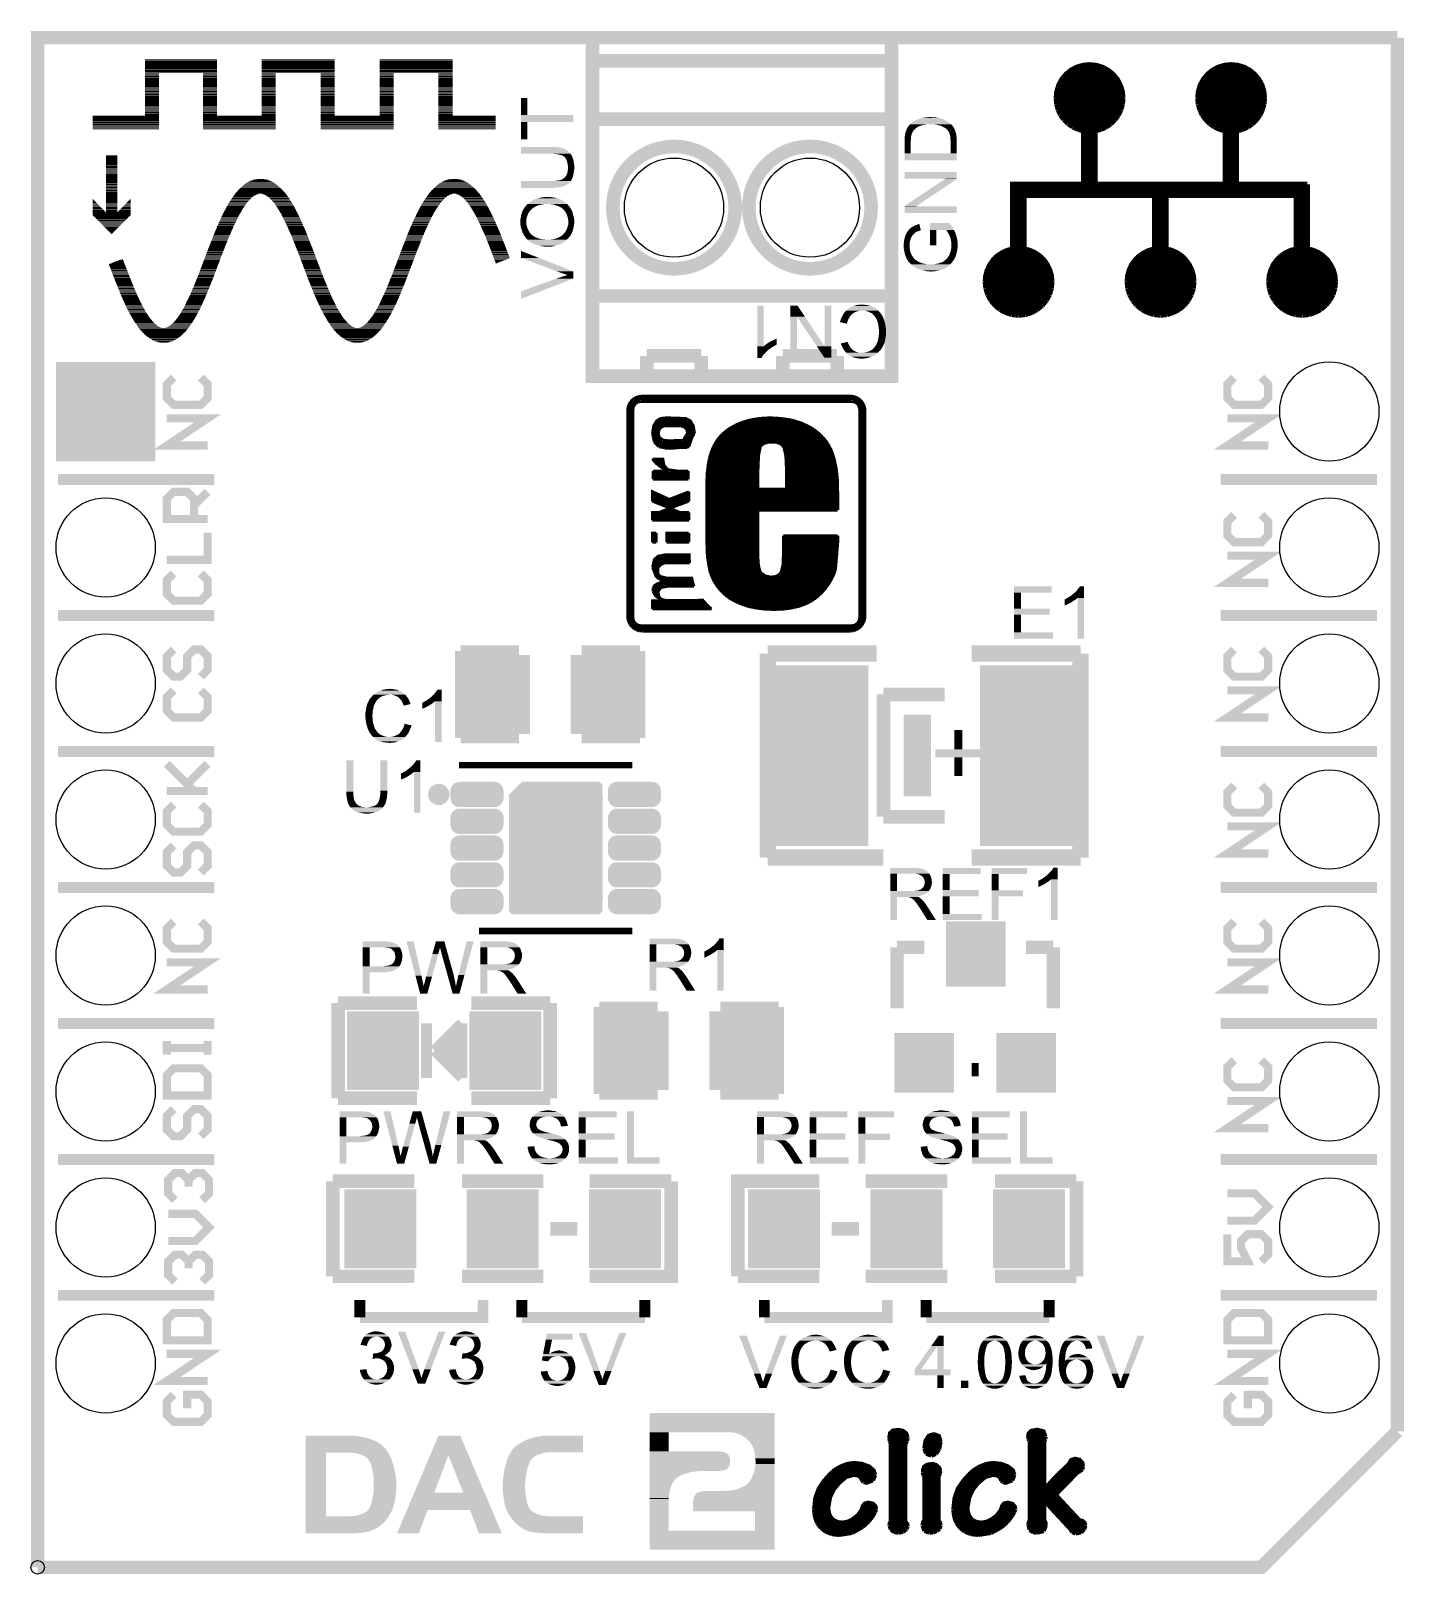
# Model space of a CAD drawing. Extents: x -1.4 to 24.3, y -3.9 to 24.9.
import ezdxf

# ---------------------------------------------------------------- set-up
doc = ezdxf.new("R2010")
doc.units = 0
doc.layers.get('0').update_dxf_attribs({"linetype": 'CONTINUOUS'})
for name, color, linetype in [('DAC2_CLICK_V100_GKO', 9, 'CONTINUOUS'), ('DAC2_CLICK_V100_GTO', 11, 'CONTINUOUS'), ('DAC2_CLICK_V100_GTS', 8, 'CONTINUOUS')]:
    doc.layers.add(name, color=color, linetype=linetype)

# ---------------------------------------------------------------- blocks, each defined once
blk = doc.blocks.new('ROUND_11')
blk.add_circle((0, 0), 0.127)
blk = doc.blocks.new('RECTANGLE_27')
blk.add_solid([(0.254, 0.762), (0.254, -0.762), (-0.254, 0.762), (-0.254, -0.762)])
blk = doc.blocks.new('RECTANGLE_50')
blk.add_solid([(0.87503, 0.9906), (0.87503, -0.9906), (-0.87503, 0.9906), (-0.87503, -0.9906)])
blk = doc.blocks.new('RECTANGLE_28')
blk.add_solid([(0.6731, 0.7366), (0.6731, -0.7366), (-0.6731, 0.7366), (-0.6731, -0.7366)])
blk = doc.blocks.new('SQUARE_55')
blk.add_solid([(0.5588, 0.5588), (0.5588, -0.5588), (-0.5588, 0.5588), (-0.5588, -0.5588)])
blk = doc.blocks.new('RECTANGLE_30')
blk.add_solid([(0.5588, 0.6096), (0.5588, -0.6096), (-0.5588, 0.6096), (-0.5588, -0.6096)])
blk = doc.blocks.new('RECTANGLE_31')
blk.add_solid([(0.8636, 1.6891), (0.8636, -1.6891), (-0.8636, 1.6891), (-0.8636, -1.6891)])
blk = doc.blocks.new('RECTANGLE_32')
blk.add_solid([(0.6096, 0.7366), (0.6096, -0.7366), (-0.6096, 0.7366), (-0.6096, -0.7366)])
blk = doc.blocks.new('CUSTOM_56')
for points in [[(-0.49657, 0.06604), (-0.488196, 0.118966), (0.49657, 0.06604), (0.487356, 0.118966)], [(-0.49657, 0.06477), (-0.49657, 0.06604), (0.49657, 0.06477), (0.49657, 0.06604)], [(-0.49657, -0.06477), (-0.49657, 0.06477), (0.49657, -0.06477), (0.49657, 0.06477)], [(-0.488196, 0.118966), (-0.48555, 0.123974), (0.487356, 0.118966), (0.486482, 0.123974)], [(-0.48555, 0.123974), (-0.46072, 0.170956), (0.486482, 0.123974), (0.459766, 0.170956)], [(-0.46072, 0.170956), (-0.45619, 0.175092), (0.459766, 0.170956), (0.457414, 0.175092)], [(-0.45619, 0.175092), (-0.41729, 0.210606), (0.457414, 0.175092), (0.416016, 0.210606)], [(-0.41729, 0.210606), (-0.410642, 0.21338), (0.416016, 0.210606), (0.412782, 0.21338)], [(-0.410642, 0.21338), (-0.36302, 0.233248), (0.412782, 0.21338), (0.36069, 0.233248)], [(-0.36302, 0.233248), (-0.34152, 0.234336), (0.36069, 0.233248), (0.357836, 0.234336)], [(-0.34152, 0.234336), (-0.30429, 0.23622), (0.357836, 0.234336), (0.30429, 0.23622)], [(-0.49657, -0.06604), (-0.49657, -0.06477), (0.49657, -0.06604), (0.49657, -0.06477)], [(-0.487356, -0.118962), (-0.49657, -0.06604), (0.488198, -0.118962), (0.49657, -0.06604)], [(-0.486484, -0.123974), (-0.487356, -0.118962), (0.485548, -0.123974), (0.488198, -0.118962)], [(-0.459768, -0.170954), (-0.486484, -0.123974), (0.46072, -0.170954), (0.485548, -0.123974)], [(-0.457416, -0.175092), (-0.459768, -0.170954), (0.456186, -0.175092), (0.46072, -0.170954)], [(-0.416022, -0.210604), (-0.457416, -0.175092), (0.417292, -0.210604), (0.456186, -0.175092)], [(-0.412786, -0.213382), (-0.416022, -0.210604), (0.410632, -0.213382), (0.417292, -0.210604)], [(-0.360702, -0.233246), (-0.412786, -0.213382), (0.36302, -0.233246), (0.410632, -0.213382)], [(-0.35784, -0.234338), (-0.360702, -0.233246), (0.341454, -0.234338), (0.36302, -0.233246)], [(-0.30429, -0.23622), (-0.35784, -0.234338), (0.30429, -0.23622), (0.341454, -0.234338)]]:
    blk.add_solid(points)
blk = doc.blocks.new('ROUND_44')
blk.add_circle((0, 0), 0.927)
blk = doc.blocks.new('SQUARE_45')
blk.add_solid([(0.9271, 0.9271), (0.9271, -0.9271), (-0.9271, 0.9271), (-0.9271, -0.9271)])

msp = doc.modelspace()

# ---------------------------------------------------------------- linework, layer by layer
at = {"layer": 'DAC2_CLICK_V100_GKO'}
for points, const_width in [([(-1.27, -3.81), (-1.27, 24.765), (24.13, 24.765)], 0.254), ([(24.13, -1.27), (24.13, 24.765)], 0.254), ([(-1.27, -3.81), (-1.27, 24.13)], 0.1524), ([(24.13, -1.27), (24.13, 24.13)], 0.1524), ([(-1.27, -3.81), (21.59, -3.81), (24.13, -1.27)], 0.254), ([(21.59, -3.81), (24.13, -1.27)], 0.1524), ([(-1.27, -3.81), (21.59, -3.81)], 0.1524)]:
    msp.add_lwpolyline(points, dxfattribs=dict(at, const_width=const_width))
at = {"layer": 'DAC2_CLICK_V100_GTO'}
for points, const_width in [([(9.0932, 24.765), (14.6812, 24.765)], 0.254), ([(9.0932, 24.765), (9.0932, 18.4404), (14.6812, 18.4404), (14.6812, 24.765)], 0.254), ([(0.73406, 24.3586), (2.0828, 24.3586)], 0.00762), ([(0.73406, 24.3586), (2.0828, 24.3586)], 0.00762), ([(0.73406, 24.35098), (2.0828, 24.35098)], 0.00762), ([(0.73406, 24.35098), (2.0828, 24.35098)], 0.00762), ([(0.73406, 24.34082), (2.0828, 24.34082)], 0.00762), ([(0.73406, 24.34082), (2.0828, 24.34082)], 0.00762), ([(0.73406, 24.3332), (2.0828, 24.3332)], 0.00762), ([(0.73406, 24.3332), (2.0828, 24.3332)], 0.00762), ([(0.73406, 24.32304), (2.0828, 24.32304)], 0.00762), ([(0.73406, 24.32304), (2.0828, 24.32304)], 0.00762), ([(0.73406, 24.31542), (2.0828, 24.31542)], 0.00762), ([(0.73406, 24.31542), (2.0828, 24.31542)], 0.00762), ([(0.73406, 24.3078), (2.0828, 24.3078)], 0.00762), ([(0.73406, 24.3078), (2.0828, 24.3078)], 0.00762), ([(0.73406, 24.29764), (2.0828, 24.29764)], 0.00762), ([(0.73406, 24.29764), (2.0828, 24.29764)], 0.00762), ([(0.73406, 24.29002), (2.0828, 24.29002)], 0.00762), ([(0.73406, 24.29002), (2.0828, 24.29002)], 0.00762), ([(0.73406, 24.27986), (2.0828, 24.27986)], 0.00762), ([(0.73406, 24.27986), (2.0828, 24.27986)], 0.00762), ([(0.73406, 24.27224), (2.0828, 24.27224)], 0.00762), ([(0.73406, 24.27224), (2.0828, 24.27224)], 0.00762), ([(0.73406, 24.26208), (2.0828, 24.26208)], 0.00762), ([(0.73406, 24.26208), (2.0828, 24.26208)], 0.00762), ([(0.73406, 24.25446), (2.0828, 24.25446)], 0.00762), ([(0.73406, 24.25446), (2.0828, 24.25446)], 0.00762), ([(0.73406, 24.24684), (2.0828, 24.24684)], 0.00762), ([(0.73406, 24.24684), (2.0828, 24.24684)], 0.00762), ([(0.73406, 24.23668), (2.0828, 24.23668)], 0.00762), ([(0.73406, 24.23668), (2.0828, 24.23668)], 0.00762), ([(0.73406, 24.22906), (2.0828, 24.22906)], 0.00762), ([(0.73406, 24.22906), (2.0828, 24.22906)], 0.00762), ([(0.73406, 24.2189), (2.0828, 24.2189)], 0.00762), ([(0.73406, 24.2189), (2.0828, 24.2189)], 0.00762), ([(2.91338, 24.3586), (4.27736, 24.3586)], 0.00762), ([(2.91338, 24.3586), (4.27736, 24.3586)], 0.00762), ([(2.91338, 24.35098), (4.27736, 24.35098)], 0.00762), ([(2.91338, 24.35098), (4.27736, 24.35098)], 0.00762), ([(2.91338, 24.34082), (4.27736, 24.34082)], 0.00762), ([(2.91338, 24.34082), (4.27736, 24.34082)], 0.00762), ([(2.91338, 24.3332), (4.27736, 24.3332)], 0.00762), ([(2.91338, 24.3332), (4.27736, 24.3332)], 0.00762), ([(2.91338, 24.32304), (4.27736, 24.32304)], 0.00762), ([(2.91338, 24.32304), (4.27736, 24.32304)], 0.00762), ([(2.91338, 24.31542), (4.27736, 24.31542)], 0.00762), ([(2.91338, 24.31542), (4.27736, 24.31542)], 0.00762), ([(2.91338, 24.3078), (4.27736, 24.3078)], 0.00762), ([(2.91338, 24.3078), (4.27736, 24.3078)], 0.00762), ([(2.91338, 24.29764), (4.27736, 24.29764)], 0.00762), ([(2.91338, 24.29764), (4.27736, 24.29764)], 0.00762), ([(2.91338, 24.29002), (4.27736, 24.29002)], 0.00762), ([(2.91338, 24.29002), (4.27736, 24.29002)], 0.00762), ([(2.91338, 24.27986), (4.27736, 24.27986)], 0.00762), ([(2.91338, 24.27986), (4.27736, 24.27986)], 0.00762), ([(2.91338, 24.27224), (4.27736, 24.27224)], 0.00762), ([(2.91338, 24.27224), (4.27736, 24.27224)], 0.00762), ([(2.91338, 24.26208), (4.27736, 24.26208)], 0.00762), ([(2.91338, 24.26208), (4.27736, 24.26208)], 0.00762), ([(2.91338, 24.25446), (4.27736, 24.25446)], 0.00762), ([(2.91338, 24.25446), (4.27736, 24.25446)], 0.00762), ([(2.91338, 24.24684), (4.27736, 24.24684)], 0.00762), ([(2.91338, 24.24684), (4.27736, 24.24684)], 0.00762), ([(2.91338, 24.23668), (4.27736, 24.23668)], 0.00762), ([(2.91338, 24.23668), (4.27736, 24.23668)], 0.00762), ([(2.91338, 24.22906), (4.27736, 24.22906)], 0.00762), ([(2.91338, 24.22906), (4.27736, 24.22906)], 0.00762), ([(2.91338, 24.2189), (4.27736, 24.2189)], 0.00762), ([(2.91338, 24.2189), (4.27736, 24.2189)], 0.00762), ([(5.1181, 24.3586), (6.48208, 24.3586)], 0.00762), ([(5.1181, 24.3586), (6.48208, 24.3586)], 0.00762), ([(5.1181, 24.35098), (6.48208, 24.35098)], 0.00762), ([(5.1181, 24.35098), (6.48208, 24.35098)], 0.00762), ([(5.1181, 24.34082), (6.48208, 24.34082)], 0.00762), ([(5.1181, 24.34082), (6.48208, 24.34082)], 0.00762), ([(5.1181, 24.3332), (6.48208, 24.3332)], 0.00762), ([(5.1181, 24.3332), (6.48208, 24.3332)], 0.00762), ([(5.1181, 24.32304), (6.48208, 24.32304)], 0.00762), ([(5.1181, 24.32304), (6.48208, 24.32304)], 0.00762), ([(5.1181, 24.31542), (6.48208, 24.31542)], 0.00762), ([(5.1181, 24.31542), (6.48208, 24.31542)], 0.00762), ([(5.1181, 24.3078), (6.48208, 24.3078)], 0.00762), ([(5.1181, 24.3078), (6.48208, 24.3078)], 0.00762), ([(5.1181, 24.29764), (6.48208, 24.29764)], 0.00762), ([(5.1181, 24.29764), (6.48208, 24.29764)], 0.00762), ([(5.1181, 24.29002), (6.48208, 24.29002)], 0.00762), ([(5.1181, 24.29002), (6.48208, 24.29002)], 0.00762), ([(5.1181, 24.27986), (6.48208, 24.27986)], 0.00762), ([(5.1181, 24.27986), (6.48208, 24.27986)], 0.00762), ([(5.1181, 24.27224), (6.48208, 24.27224)], 0.00762), ([(5.1181, 24.27224), (6.48208, 24.27224)], 0.00762), ([(5.1181, 24.26208), (6.48208, 24.26208)], 0.00762), ([(5.1181, 24.26208), (6.48208, 24.26208)], 0.00762), ([(5.1181, 24.25446), (6.48208, 24.25446)], 0.00762), ([(5.1181, 24.25446), (6.48208, 24.25446)], 0.00762), ([(5.1181, 24.24684), (6.48208, 24.24684)], 0.00762), ([(5.1181, 24.24684), (6.48208, 24.24684)], 0.00762), ([(5.1181, 24.23668), (6.48208, 24.23668)], 0.00762), ([(5.1181, 24.23668), (6.48208, 24.23668)], 0.00762), ([(5.1181, 24.22906), (6.48208, 24.22906)], 0.00762), ([(5.1181, 24.22906), (6.48208, 24.22906)], 0.00762), ([(5.1181, 24.2189), (6.48208, 24.2189)], 0.00762), ([(5.1181, 24.2189), (6.48208, 24.2189)], 0.00762), ([(9.0932, 24.3332), (14.6812, 24.3332)], 0.254), ([(17.75968, 23.63724), (17.77238, 23.7617), (17.80794, 23.87854), (17.86636, 23.98522), (17.94002, 24.07666), (18.034, 24.15286), (18.13814, 24.20874), (18.25498, 24.2443), (18.37944, 24.257), (18.50644, 24.2443), (18.62074, 24.20874), (18.72742, 24.15286), (18.81886, 24.07666), (18.89506, 23.98522), (18.95094, 23.87854), (18.98904, 23.7617), (19.00174, 23.63724)], 0.1016), ([(18.17116, 24.22144), (18.59026, 24.22144)], 0.1016), ([(20.40382, 23.63724), (20.41652, 23.7617), (20.45208, 23.87854), (20.5105, 23.98522), (20.5867, 24.07666), (20.67814, 24.15286), (20.78228, 24.20874), (20.89912, 24.2443), (21.02612, 24.257), (21.15058, 24.2443), (21.26742, 24.20874), (21.37156, 24.15286), (21.463, 24.07666), (21.5392, 23.98522), (21.59762, 23.87854), (21.63318, 23.7617), (21.64588, 23.63724)], 0.1016), ([(20.8153, 24.22144), (21.2344, 24.22144)], 0.1016), ([(0.73406, 24.21128), (2.0828, 24.21128)], 0.00762), ([(0.73406, 24.21128), (2.0828, 24.21128)], 0.00762), ([(0.73406, 24.20112), (2.0828, 24.20112)], 0.00762), ([(0.73406, 24.20112), (2.0828, 24.20112)], 0.00762), ([(0.73406, 24.1935), (2.0828, 24.1935)], 0.00762), ([(0.73406, 24.1935), (2.0828, 24.1935)], 0.00762), ([(0.73406, 24.18588), (2.0828, 24.18588)], 0.00762), ([(0.73406, 24.18588), (2.0828, 24.18588)], 0.00762), ([(0.73406, 24.17572), (2.0828, 24.17572)], 0.00762), ([(0.73406, 24.17572), (2.0828, 24.17572)], 0.00762), ([(0.73406, 24.1681), (2.0828, 24.1681)], 0.00762), ([(0.73406, 24.1681), (2.0828, 24.1681)], 0.00762), ([(0.73406, 24.15794), (2.0828, 24.15794)], 0.00762), ([(0.73406, 24.15794), (2.0828, 24.15794)], 0.00762), ([(0.73406, 24.15032), (2.0828, 24.15032)], 0.00762), ([(0.73406, 24.15032), (2.0828, 24.15032)], 0.00762), ([(0.73406, 24.1427), (2.0828, 24.1427)], 0.00762), ([(0.73406, 24.1427), (2.0828, 24.1427)], 0.00762), ([(0.73406, 24.13254), (2.0828, 24.13254)], 0.00762), ([(0.73406, 24.13254), (2.0828, 24.13254)], 0.00762), ([(0.73406, 24.12492), (2.0828, 24.12492)], 0.00762), ([(0.73406, 24.12492), (2.0828, 24.12492)], 0.00762), ([(0.73406, 24.11476), (2.0828, 24.11476)], 0.00762), ([(0.73406, 24.11476), (2.0828, 24.11476)], 0.00762), ([(0.73406, 24.10714), (2.0828, 24.10714)], 0.00762), ([(0.73406, 24.10714), (2.0828, 24.10714)], 0.00762), ([(0.73406, 24.09698), (0.99822, 24.09698)], 0.00762), ([(0.73406, 24.09698), (0.99822, 24.09698)], 0.00762), ([(0.73406, 24.08936), (0.99822, 24.08936)], 0.00762), ([(0.73406, 24.08936), (0.99822, 24.08936)], 0.00762), ([(0.73406, 24.08174), (0.99822, 24.08174)], 0.00762), ([(0.73406, 24.08174), (0.99822, 24.08174)], 0.00762), ([(0.73406, 24.07158), (0.99822, 24.07158)], 0.00762), ([(0.73406, 24.07158), (0.99822, 24.07158)], 0.00762), ([(0.73406, 24.06396), (0.99822, 24.06396)], 0.00762), ([(0.73406, 24.06396), (0.99822, 24.06396)], 0.00762), ([(0.73406, 24.0538), (0.99822, 24.0538)], 0.00762), ([(0.73406, 24.0538), (0.99822, 24.0538)], 0.00762), ([(0.73406, 24.04618), (0.99822, 24.04618)], 0.00762), ([(0.73406, 24.04618), (0.99822, 24.04618)], 0.00762), ([(0.73406, 24.03602), (0.99822, 24.03602)], 0.00762), ([(0.73406, 24.03602), (0.99822, 24.03602)], 0.00762), ([(0.73406, 24.0284), (0.99822, 24.0284)], 0.00762), ([(0.73406, 24.0284), (0.99822, 24.0284)], 0.00762), ([(0.73406, 24.02078), (0.99822, 24.02078)], 0.00762), ([(0.73406, 24.02078), (0.99822, 24.02078)], 0.00762), ([(0.73406, 24.01062), (0.99822, 24.01062)], 0.00762), ([(0.73406, 24.01062), (0.99822, 24.01062)], 0.00762), ([(0.73406, 24.003), (0.99822, 24.003)], 0.00762), ([(0.73406, 24.003), (0.99822, 24.003)], 0.00762), ([(0.73406, 23.99284), (0.99822, 23.99284)], 0.00762), ([(0.73406, 23.99284), (0.99822, 23.99284)], 0.00762), ([(0.73406, 23.98522), (0.99822, 23.98522)], 0.00762), ([(0.73406, 23.98522), (0.99822, 23.98522)], 0.00762), ([(0.73406, 23.9776), (0.99822, 23.9776)], 0.00762), ([(0.73406, 23.9776), (0.99822, 23.9776)], 0.00762), ([(0.73406, 23.96744), (0.99822, 23.96744)], 0.00762), ([(0.73406, 23.96744), (0.99822, 23.96744)], 0.00762), ([(0.73406, 23.95982), (0.99822, 23.95982)], 0.00762), ([(0.73406, 23.95982), (0.99822, 23.95982)], 0.00762), ([(0.73406, 23.94966), (0.99822, 23.94966)], 0.00762), ([(0.73406, 23.94966), (0.99822, 23.94966)], 0.00762), ([(0.73406, 23.94204), (0.99822, 23.94204)], 0.00762), ([(0.73406, 23.94204), (0.99822, 23.94204)], 0.00762), ([(0.73406, 23.93188), (0.99822, 23.93188)], 0.00762), ([(0.73406, 23.93188), (0.99822, 23.93188)], 0.00762), ([(0.73406, 23.92426), (0.99822, 23.92426)], 0.00762), ([(0.73406, 23.92426), (0.99822, 23.92426)], 0.00762), ([(1.81864, 24.09698), (2.0828, 24.09698)], 0.00762), ([(1.81864, 24.09698), (2.0828, 24.09698)], 0.00762), ([(1.81864, 24.08936), (2.0828, 24.08936)], 0.00762), ([(1.81864, 24.08936), (2.0828, 24.08936)], 0.00762), ([(1.81864, 24.08174), (2.0828, 24.08174)], 0.00762), ([(1.81864, 24.08174), (2.0828, 24.08174)], 0.00762), ([(1.81864, 24.07158), (2.0828, 24.07158)], 0.00762), ([(1.81864, 24.07158), (2.0828, 24.07158)], 0.00762), ([(1.81864, 24.06396), (2.0828, 24.06396)], 0.00762), ([(1.81864, 24.06396), (2.0828, 24.06396)], 0.00762), ([(1.81864, 24.0538), (2.0828, 24.0538)], 0.00762), ([(1.81864, 24.0538), (2.0828, 24.0538)], 0.00762), ([(1.81864, 24.04618), (2.0828, 24.04618)], 0.00762), ([(1.81864, 24.04618), (2.0828, 24.04618)], 0.00762), ([(1.81864, 24.03602), (2.0828, 24.03602)], 0.00762), ([(1.81864, 24.03602), (2.0828, 24.03602)], 0.00762), ([(1.81864, 24.0284), (2.0828, 24.0284)], 0.00762), ([(1.81864, 24.0284), (2.0828, 24.0284)], 0.00762), ([(1.81864, 24.02078), (2.0828, 24.02078)], 0.00762), ([(1.81864, 24.02078), (2.0828, 24.02078)], 0.00762), ([(1.81864, 24.01062), (2.0828, 24.01062)], 0.00762), ([(1.81864, 24.01062), (2.0828, 24.01062)], 0.00762), ([(1.81864, 24.003), (2.0828, 24.003)], 0.00762), ([(1.81864, 24.003), (2.0828, 24.003)], 0.00762), ([(1.81864, 23.99284), (2.0828, 23.99284)], 0.00762), ([(1.81864, 23.99284), (2.0828, 23.99284)], 0.00762), ([(1.81864, 23.98522), (2.0828, 23.98522)], 0.00762), ([(1.81864, 23.98522), (2.0828, 23.98522)], 0.00762), ([(1.81864, 23.9776), (2.0828, 23.9776)], 0.00762), ([(1.81864, 23.9776), (2.0828, 23.9776)], 0.00762), ([(1.81864, 23.96744), (2.0828, 23.96744)], 0.00762), ([(1.81864, 23.96744), (2.0828, 23.96744)], 0.00762), ([(1.81864, 23.95982), (2.0828, 23.95982)], 0.00762), ([(1.81864, 23.95982), (2.0828, 23.95982)], 0.00762), ([(1.81864, 23.94966), (2.0828, 23.94966)], 0.00762), ([(1.81864, 23.94966), (2.0828, 23.94966)], 0.00762), ([(1.81864, 23.94204), (2.0828, 23.94204)], 0.00762), ([(1.81864, 23.94204), (2.0828, 23.94204)], 0.00762), ([(1.81864, 23.93188), (2.0828, 23.93188)], 0.00762), ([(1.81864, 23.93188), (2.0828, 23.93188)], 0.00762), ([(1.81864, 23.92426), (2.0828, 23.92426)], 0.00762), ([(1.81864, 23.92426), (2.0828, 23.92426)], 0.00762), ([(2.91338, 24.21128), (4.27736, 24.21128)], 0.00762), ([(2.91338, 24.21128), (4.27736, 24.21128)], 0.00762), ([(2.91338, 24.20112), (4.27736, 24.20112)], 0.00762), ([(2.91338, 24.20112), (4.27736, 24.20112)], 0.00762), ([(2.91338, 24.1935), (4.27736, 24.1935)], 0.00762), ([(2.91338, 24.1935), (4.27736, 24.1935)], 0.00762), ([(2.91338, 24.18588), (4.27736, 24.18588)], 0.00762), ([(2.91338, 24.18588), (4.27736, 24.18588)], 0.00762), ([(2.91338, 24.17572), (4.27736, 24.17572)], 0.00762), ([(2.91338, 24.17572), (4.27736, 24.17572)], 0.00762), ([(2.91338, 24.1681), (4.27736, 24.1681)], 0.00762), ([(2.91338, 24.1681), (4.27736, 24.1681)], 0.00762), ([(2.91338, 24.15794), (4.27736, 24.15794)], 0.00762), ([(2.91338, 24.15794), (4.27736, 24.15794)], 0.00762), ([(2.91338, 24.15032), (4.27736, 24.15032)], 0.00762), ([(2.91338, 24.15032), (4.27736, 24.15032)], 0.00762), ([(2.91338, 24.1427), (4.27736, 24.1427)], 0.00762), ([(2.91338, 24.1427), (4.27736, 24.1427)], 0.00762), ([(2.91338, 24.13254), (4.27736, 24.13254)], 0.00762), ([(2.91338, 24.13254), (4.27736, 24.13254)], 0.00762), ([(2.91338, 24.12492), (4.27736, 24.12492)], 0.00762), ([(2.91338, 24.12492), (4.27736, 24.12492)], 0.00762), ([(2.91338, 24.11476), (4.27736, 24.11476)], 0.00762), ([(2.91338, 24.11476), (4.27736, 24.11476)], 0.00762), ([(2.91338, 24.10714), (4.27736, 24.10714)], 0.00762), ([(2.91338, 24.10714), (4.27736, 24.10714)], 0.00762), ([(2.91338, 24.09698), (3.175, 24.09698)], 0.00762), ([(2.91338, 24.09698), (3.175, 24.09698)], 0.00762), ([(2.91338, 24.08936), (3.175, 24.08936)], 0.00762), ([(2.91338, 24.08936), (3.175, 24.08936)], 0.00762), ([(2.91338, 24.08174), (3.175, 24.08174)], 0.00762), ([(2.91338, 24.08174), (3.175, 24.08174)], 0.00762), ([(2.91338, 24.07158), (3.175, 24.07158)], 0.00762), ([(2.91338, 24.07158), (3.175, 24.07158)], 0.00762), ([(2.91338, 24.06396), (3.175, 24.06396)], 0.00762), ([(2.91338, 24.06396), (3.175, 24.06396)], 0.00762), ([(2.91338, 24.0538), (3.175, 24.0538)], 0.00762), ([(2.91338, 24.0538), (3.175, 24.0538)], 0.00762), ([(2.91338, 24.04618), (3.175, 24.04618)], 0.00762), ([(2.91338, 24.04618), (3.175, 24.04618)], 0.00762), ([(2.91338, 24.03602), (3.175, 24.03602)], 0.00762), ([(2.91338, 24.03602), (3.175, 24.03602)], 0.00762), ([(2.91338, 24.0284), (3.175, 24.0284)], 0.00762), ([(2.91338, 24.0284), (3.175, 24.0284)], 0.00762), ([(2.91338, 24.02078), (3.175, 24.02078)], 0.00762), ([(2.91338, 24.02078), (3.175, 24.02078)], 0.00762), ([(2.91338, 24.01062), (3.175, 24.01062)], 0.00762), ([(2.91338, 24.01062), (3.175, 24.01062)], 0.00762), ([(2.91338, 24.003), (3.175, 24.003)], 0.00762), ([(2.91338, 24.003), (3.175, 24.003)], 0.00762), ([(2.91338, 23.99284), (3.175, 23.99284)], 0.00762), ([(2.91338, 23.99284), (3.175, 23.99284)], 0.00762), ([(2.91338, 23.98522), (3.175, 23.98522)], 0.00762), ([(2.91338, 23.98522), (3.175, 23.98522)], 0.00762), ([(2.91338, 23.9776), (3.175, 23.9776)], 0.00762), ([(2.91338, 23.9776), (3.175, 23.9776)], 0.00762), ([(2.91338, 23.96744), (3.175, 23.96744)], 0.00762), ([(2.91338, 23.96744), (3.175, 23.96744)], 0.00762), ([(2.91338, 23.95982), (3.175, 23.95982)], 0.00762), ([(2.91338, 23.95982), (3.175, 23.95982)], 0.00762), ([(2.91338, 23.94966), (3.175, 23.94966)], 0.00762), ([(2.91338, 23.94966), (3.175, 23.94966)], 0.00762), ([(2.91338, 23.94204), (3.175, 23.94204)], 0.00762), ([(2.91338, 23.94204), (3.175, 23.94204)], 0.00762), ([(2.91338, 23.93188), (3.175, 23.93188)], 0.00762), ([(2.91338, 23.93188), (3.175, 23.93188)], 0.00762), ([(2.91338, 23.92426), (3.175, 23.92426)], 0.00762), ([(2.91338, 23.92426), (3.175, 23.92426)], 0.00762), ([(4.01574, 24.09698), (4.27736, 24.09698)], 0.00762), ([(4.01574, 24.09698), (4.27736, 24.09698)], 0.00762), ([(4.01574, 24.08936), (4.27736, 24.08936)], 0.00762), ([(4.01574, 24.08936), (4.27736, 24.08936)], 0.00762), ([(4.01574, 24.08174), (4.27736, 24.08174)], 0.00762), ([(4.01574, 24.08174), (4.27736, 24.08174)], 0.00762), ([(4.01574, 24.07158), (4.27736, 24.07158)], 0.00762), ([(4.01574, 24.07158), (4.27736, 24.07158)], 0.00762), ([(4.01574, 24.06396), (4.27736, 24.06396)], 0.00762), ([(4.01574, 24.06396), (4.27736, 24.06396)], 0.00762), ([(4.01574, 24.0538), (4.27736, 24.0538)], 0.00762), ([(4.01574, 24.0538), (4.27736, 24.0538)], 0.00762), ([(4.01574, 24.04618), (4.27736, 24.04618)], 0.00762), ([(4.01574, 24.04618), (4.27736, 24.04618)], 0.00762), ([(4.01574, 24.03602), (4.27736, 24.03602)], 0.00762), ([(4.01574, 24.03602), (4.27736, 24.03602)], 0.00762), ([(4.01574, 24.0284), (4.27736, 24.0284)], 0.00762), ([(4.01574, 24.0284), (4.27736, 24.0284)], 0.00762), ([(4.01574, 24.02078), (4.27736, 24.02078)], 0.00762), ([(4.01574, 24.02078), (4.27736, 24.02078)], 0.00762), ([(4.01574, 24.01062), (4.27736, 24.01062)], 0.00762), ([(4.01574, 24.01062), (4.27736, 24.01062)], 0.00762), ([(4.01574, 24.003), (4.27736, 24.003)], 0.00762), ([(4.01574, 24.003), (4.27736, 24.003)], 0.00762), ([(4.01574, 23.99284), (4.27736, 23.99284)], 0.00762), ([(4.01574, 23.99284), (4.27736, 23.99284)], 0.00762), ([(4.01574, 23.98522), (4.27736, 23.98522)], 0.00762), ([(4.01574, 23.98522), (4.27736, 23.98522)], 0.00762), ([(4.01574, 23.9776), (4.27736, 23.9776)], 0.00762), ([(4.01574, 23.9776), (4.27736, 23.9776)], 0.00762), ([(4.01574, 23.96744), (4.27736, 23.96744)], 0.00762), ([(4.01574, 23.96744), (4.27736, 23.96744)], 0.00762), ([(4.01574, 23.95982), (4.27736, 23.95982)], 0.00762), ([(4.01574, 23.95982), (4.27736, 23.95982)], 0.00762), ([(4.01574, 23.94966), (4.27736, 23.94966)], 0.00762), ([(4.01574, 23.94966), (4.27736, 23.94966)], 0.00762), ([(4.01574, 23.94204), (4.27736, 23.94204)], 0.00762), ([(4.01574, 23.94204), (4.27736, 23.94204)], 0.00762), ([(4.01574, 23.93188), (4.27736, 23.93188)], 0.00762), ([(4.01574, 23.93188), (4.27736, 23.93188)], 0.00762), ([(4.01574, 23.92426), (4.27736, 23.92426)], 0.00762), ([(4.01574, 23.92426), (4.27736, 23.92426)], 0.00762), ([(5.1181, 24.21128), (6.48208, 24.21128)], 0.00762), ([(5.1181, 24.21128), (6.48208, 24.21128)], 0.00762), ([(5.1181, 24.20112), (6.48208, 24.20112)], 0.00762), ([(5.1181, 24.20112), (6.48208, 24.20112)], 0.00762), ([(5.1181, 24.1935), (6.48208, 24.1935)], 0.00762), ([(5.1181, 24.1935), (6.48208, 24.1935)], 0.00762), ([(5.1181, 24.18588), (6.48208, 24.18588)], 0.00762), ([(5.1181, 24.18588), (6.48208, 24.18588)], 0.00762), ([(5.1181, 24.17572), (6.48208, 24.17572)], 0.00762), ([(5.1181, 24.17572), (6.48208, 24.17572)], 0.00762), ([(5.1181, 24.1681), (6.48208, 24.1681)], 0.00762), ([(5.1181, 24.1681), (6.48208, 24.1681)], 0.00762), ([(5.1181, 24.15794), (6.48208, 24.15794)], 0.00762), ([(5.1181, 24.15794), (6.48208, 24.15794)], 0.00762), ([(5.1181, 24.15032), (6.48208, 24.15032)], 0.00762), ([(5.1181, 24.15032), (6.48208, 24.15032)], 0.00762), ([(5.1181, 24.1427), (6.48208, 24.1427)], 0.00762), ([(5.1181, 24.1427), (6.48208, 24.1427)], 0.00762), ([(5.1181, 24.13254), (6.48208, 24.13254)], 0.00762), ([(5.1181, 24.13254), (6.48208, 24.13254)], 0.00762), ([(5.1181, 24.12492), (6.48208, 24.12492)], 0.00762), ([(5.1181, 24.12492), (6.48208, 24.12492)], 0.00762), ([(5.1181, 24.11476), (6.48208, 24.11476)], 0.00762), ([(5.1181, 24.11476), (6.48208, 24.11476)], 0.00762), ([(5.1181, 24.10714), (6.48208, 24.10714)], 0.00762), ([(5.1181, 24.10714), (6.48208, 24.10714)], 0.00762), ([(5.1181, 24.09698), (5.37972, 24.09698)], 0.00762), ([(5.1181, 24.09698), (5.37972, 24.09698)], 0.00762), ([(5.1181, 24.08936), (5.37972, 24.08936)], 0.00762), ([(5.1181, 24.08936), (5.37972, 24.08936)], 0.00762), ([(5.1181, 24.08174), (5.37972, 24.08174)], 0.00762), ([(5.1181, 24.08174), (5.37972, 24.08174)], 0.00762), ([(5.1181, 24.07158), (5.37972, 24.07158)], 0.00762), ([(5.1181, 24.07158), (5.37972, 24.07158)], 0.00762), ([(5.1181, 24.06396), (5.37972, 24.06396)], 0.00762), ([(5.1181, 24.06396), (5.37972, 24.06396)], 0.00762), ([(5.1181, 24.0538), (5.37972, 24.0538)], 0.00762), ([(5.1181, 24.0538), (5.37972, 24.0538)], 0.00762), ([(5.1181, 24.04618), (5.37972, 24.04618)], 0.00762), ([(5.1181, 24.04618), (5.37972, 24.04618)], 0.00762), ([(5.1181, 24.03602), (5.37972, 24.03602)], 0.00762), ([(5.1181, 24.03602), (5.37972, 24.03602)], 0.00762), ([(5.1181, 24.0284), (5.37972, 24.0284)], 0.00762), ([(5.1181, 24.0284), (5.37972, 24.0284)], 0.00762), ([(5.1181, 24.02078), (5.37972, 24.02078)], 0.00762), ([(5.1181, 24.02078), (5.37972, 24.02078)], 0.00762), ([(5.1181, 24.01062), (5.37972, 24.01062)], 0.00762), ([(5.1181, 24.01062), (5.37972, 24.01062)], 0.00762), ([(5.1181, 24.003), (5.37972, 24.003)], 0.00762), ([(5.1181, 24.003), (5.37972, 24.003)], 0.00762), ([(5.1181, 23.99284), (5.37972, 23.99284)], 0.00762), ([(5.1181, 23.99284), (5.37972, 23.99284)], 0.00762), ([(5.1181, 23.98522), (5.37972, 23.98522)], 0.00762), ([(5.1181, 23.98522), (5.37972, 23.98522)], 0.00762), ([(5.1181, 23.9776), (5.37972, 23.9776)], 0.00762), ([(5.1181, 23.9776), (5.37972, 23.9776)], 0.00762), ([(5.1181, 23.96744), (5.37972, 23.96744)], 0.00762), ([(5.1181, 23.96744), (5.37972, 23.96744)], 0.00762), ([(5.1181, 23.95982), (5.37972, 23.95982)], 0.00762), ([(5.1181, 23.95982), (5.37972, 23.95982)], 0.00762), ([(5.1181, 23.94966), (5.37972, 23.94966)], 0.00762), ([(5.1181, 23.94966), (5.37972, 23.94966)], 0.00762), ([(5.1181, 23.94204), (5.37972, 23.94204)], 0.00762), ([(5.1181, 23.94204), (5.37972, 23.94204)], 0.00762), ([(5.1181, 23.93188), (5.37972, 23.93188)], 0.00762), ([(5.1181, 23.93188), (5.37972, 23.93188)], 0.00762), ([(5.1181, 23.92426), (5.37972, 23.92426)], 0.00762), ([(5.1181, 23.92426), (5.37972, 23.92426)], 0.00762), ([(6.21792, 24.09698), (6.48208, 24.09698)], 0.00762), ([(6.21792, 24.09698), (6.48208, 24.09698)], 0.00762), ([(6.21792, 24.08936), (6.48208, 24.08936)], 0.00762), ([(6.21792, 24.08936), (6.48208, 24.08936)], 0.00762), ([(6.21792, 24.08174), (6.48208, 24.08174)], 0.00762), ([(6.21792, 24.08174), (6.48208, 24.08174)], 0.00762), ([(6.21792, 24.07158), (6.48208, 24.07158)], 0.00762), ([(6.21792, 24.07158), (6.48208, 24.07158)], 0.00762), ([(6.21792, 24.06396), (6.48208, 24.06396)], 0.00762), ([(6.21792, 24.06396), (6.48208, 24.06396)], 0.00762), ([(6.21792, 24.0538), (6.48208, 24.0538)], 0.00762), ([(6.21792, 24.0538), (6.48208, 24.0538)], 0.00762), ([(6.21792, 24.04618), (6.48208, 24.04618)], 0.00762), ([(6.21792, 24.04618), (6.48208, 24.04618)], 0.00762), ([(6.21792, 24.03602), (6.48208, 24.03602)], 0.00762), ([(6.21792, 24.03602), (6.48208, 24.03602)], 0.00762), ([(6.21792, 24.0284), (6.48208, 24.0284)], 0.00762), ([(6.21792, 24.0284), (6.48208, 24.0284)], 0.00762), ([(6.21792, 24.02078), (6.48208, 24.02078)], 0.00762), ([(6.21792, 24.02078), (6.48208, 24.02078)], 0.00762), ([(6.21792, 24.01062), (6.48208, 24.01062)], 0.00762), ([(6.21792, 24.01062), (6.48208, 24.01062)], 0.00762), ([(6.21792, 24.003), (6.48208, 24.003)], 0.00762), ([(6.21792, 24.003), (6.48208, 24.003)], 0.00762), ([(6.21792, 23.99284), (6.48208, 23.99284)], 0.00762), ([(6.21792, 23.99284), (6.48208, 23.99284)], 0.00762), ([(6.21792, 23.98522), (6.48208, 23.98522)], 0.00762), ([(6.21792, 23.98522), (6.48208, 23.98522)], 0.00762), ([(6.21792, 23.9776), (6.48208, 23.9776)], 0.00762), ([(6.21792, 23.9776), (6.48208, 23.9776)], 0.00762), ([(6.21792, 23.96744), (6.48208, 23.96744)], 0.00762), ([(6.21792, 23.96744), (6.48208, 23.96744)], 0.00762), ([(6.21792, 23.95982), (6.48208, 23.95982)], 0.00762), ([(6.21792, 23.95982), (6.48208, 23.95982)], 0.00762), ([(6.21792, 23.94966), (6.48208, 23.94966)], 0.00762), ([(6.21792, 23.94966), (6.48208, 23.94966)], 0.00762), ([(6.21792, 23.94204), (6.48208, 23.94204)], 0.00762), ([(6.21792, 23.94204), (6.48208, 23.94204)], 0.00762), ([(6.21792, 23.93188), (6.48208, 23.93188)], 0.00762), ([(6.21792, 23.93188), (6.48208, 23.93188)], 0.00762), ([(6.21792, 23.92426), (6.48208, 23.92426)], 0.00762), ([(6.21792, 23.92426), (6.48208, 23.92426)], 0.00762), ([(17.82572, 23.91664), (18.93316, 23.91664)], 0.1016), ([(17.87144, 23.99284), (18.88998, 23.99284)], 0.1016), ([(17.93494, 24.06904), (18.82648, 24.06904)], 0.1016), ([(18.02384, 24.14524), (18.73758, 24.14524)], 0.1016), ([(20.46986, 23.91664), (21.57984, 23.91664)], 0.1016), ([(20.51558, 23.99284), (21.53412, 23.99284)], 0.1016), ([(20.57908, 24.06904), (21.47062, 24.06904)], 0.1016), ([(20.66798, 24.14524), (21.38172, 24.14524)], 0.1016), ([(0.73406, 23.91664), (0.99822, 23.91664)], 0.00762), ([(0.73406, 23.91664), (0.99822, 23.91664)], 0.00762), ([(0.73406, 23.90648), (0.99822, 23.90648)], 0.00762), ([(0.73406, 23.90648), (0.99822, 23.90648)], 0.00762), ([(0.73406, 23.89886), (0.99822, 23.89886)], 0.00762), ([(0.73406, 23.89886), (0.99822, 23.89886)], 0.00762), ([(0.73406, 23.8887), (0.99822, 23.8887)], 0.00762), ([(0.73406, 23.8887), (0.99822, 23.8887)], 0.00762), ([(0.73406, 23.88108), (0.99822, 23.88108)], 0.00762), ([(0.73406, 23.88108), (0.99822, 23.88108)], 0.00762), ([(0.73406, 23.87092), (0.99822, 23.87092)], 0.00762), ([(0.73406, 23.87092), (0.99822, 23.87092)], 0.00762), ([(0.73406, 23.8633), (0.99822, 23.8633)], 0.00762), ([(0.73406, 23.8633), (0.99822, 23.8633)], 0.00762), ([(0.73406, 23.85568), (0.99822, 23.85568)], 0.00762), ([(0.73406, 23.85568), (0.99822, 23.85568)], 0.00762), ([(0.73406, 23.84552), (0.99822, 23.84552)], 0.00762), ([(0.73406, 23.84552), (0.99822, 23.84552)], 0.00762), ([(0.73406, 23.8379), (0.99822, 23.8379)], 0.00762), ([(0.73406, 23.8379), (0.99822, 23.8379)], 0.00762), ([(0.73406, 23.82774), (0.99822, 23.82774)], 0.00762), ([(0.73406, 23.82774), (0.99822, 23.82774)], 0.00762), ([(0.73406, 23.82012), (0.99822, 23.82012)], 0.00762), ([(0.73406, 23.82012), (0.99822, 23.82012)], 0.00762), ([(0.73406, 23.80996), (0.99822, 23.80996)], 0.00762), ([(0.73406, 23.80996), (0.99822, 23.80996)], 0.00762), ([(0.73406, 23.80234), (0.99822, 23.80234)], 0.00762), ([(0.73406, 23.80234), (0.99822, 23.80234)], 0.00762), ([(0.73406, 23.79472), (0.99822, 23.79472)], 0.00762), ([(0.73406, 23.79472), (0.99822, 23.79472)], 0.00762), ([(0.73406, 23.78456), (0.99822, 23.78456)], 0.00762), ([(0.73406, 23.78456), (0.99822, 23.78456)], 0.00762), ([(0.73406, 23.77694), (0.99822, 23.77694)], 0.00762), ([(0.73406, 23.77694), (0.99822, 23.77694)], 0.00762), ([(0.73406, 23.76678), (0.99822, 23.76678)], 0.00762), ([(0.73406, 23.76678), (0.99822, 23.76678)], 0.00762), ([(0.73406, 23.75916), (0.99822, 23.75916)], 0.00762), ([(0.73406, 23.75916), (0.99822, 23.75916)], 0.00762), ([(0.73406, 23.75154), (0.99822, 23.75154)], 0.00762), ([(0.73406, 23.75154), (0.99822, 23.75154)], 0.00762), ([(0.73406, 23.74138), (0.99822, 23.74138)], 0.00762), ([(0.73406, 23.74138), (0.99822, 23.74138)], 0.00762), ([(0.73406, 23.73376), (0.99822, 23.73376)], 0.00762), ([(0.73406, 23.73376), (0.99822, 23.73376)], 0.00762), ([(0.73406, 23.7236), (0.99822, 23.7236)], 0.00762), ([(0.73406, 23.7236), (0.99822, 23.7236)], 0.00762), ([(0.73406, 23.71598), (0.99822, 23.71598)], 0.00762), ([(0.73406, 23.71598), (0.99822, 23.71598)], 0.00762), ([(0.73406, 23.70582), (0.99822, 23.70582)], 0.00762), ([(0.73406, 23.70582), (0.99822, 23.70582)], 0.00762), ([(0.73406, 23.6982), (0.99822, 23.6982)], 0.00762), ([(0.73406, 23.6982), (0.99822, 23.6982)], 0.00762), ([(0.73406, 23.69058), (0.99822, 23.69058)], 0.00762), ([(0.73406, 23.69058), (0.99822, 23.69058)], 0.00762), ([(0.73406, 23.68042), (0.99822, 23.68042)], 0.00762), ([(0.73406, 23.68042), (0.99822, 23.68042)], 0.00762), ([(0.73406, 23.6728), (0.99822, 23.6728)], 0.00762), ([(0.73406, 23.6728), (0.99822, 23.6728)], 0.00762), ([(0.73406, 23.66264), (0.99822, 23.66264)], 0.00762), ([(0.73406, 23.66264), (0.99822, 23.66264)], 0.00762), ([(0.73406, 23.65502), (0.99822, 23.65502)], 0.00762), ([(0.73406, 23.65502), (0.99822, 23.65502)], 0.00762), ([(0.73406, 23.64486), (0.99822, 23.64486)], 0.00762), ([(0.73406, 23.64486), (0.99822, 23.64486)], 0.00762), ([(0.73406, 23.63724), (0.99822, 23.63724)], 0.00762), ([(0.73406, 23.63724), (0.99822, 23.63724)], 0.00762), ([(1.81864, 23.91664), (2.0828, 23.91664)], 0.00762), ([(1.81864, 23.91664), (2.0828, 23.91664)], 0.00762), ([(1.81864, 23.90648), (2.0828, 23.90648)], 0.00762), ([(1.81864, 23.90648), (2.0828, 23.90648)], 0.00762), ([(1.81864, 23.89886), (2.0828, 23.89886)], 0.00762), ([(1.81864, 23.89886), (2.0828, 23.89886)], 0.00762), ([(1.81864, 23.8887), (2.0828, 23.8887)], 0.00762), ([(1.81864, 23.8887), (2.0828, 23.8887)], 0.00762), ([(1.81864, 23.88108), (2.0828, 23.88108)], 0.00762), ([(1.81864, 23.88108), (2.0828, 23.88108)], 0.00762), ([(1.81864, 23.87092), (2.0828, 23.87092)], 0.00762), ([(1.81864, 23.87092), (2.0828, 23.87092)], 0.00762), ([(1.81864, 23.8633), (2.0828, 23.8633)], 0.00762), ([(1.81864, 23.8633), (2.0828, 23.8633)], 0.00762), ([(1.81864, 23.85568), (2.0828, 23.85568)], 0.00762), ([(1.81864, 23.85568), (2.0828, 23.85568)], 0.00762), ([(1.81864, 23.84552), (2.0828, 23.84552)], 0.00762), ([(1.81864, 23.84552), (2.0828, 23.84552)], 0.00762), ([(1.81864, 23.8379), (2.0828, 23.8379)], 0.00762), ([(1.81864, 23.8379), (2.0828, 23.8379)], 0.00762), ([(1.81864, 23.82774), (2.0828, 23.82774)], 0.00762), ([(1.81864, 23.82774), (2.0828, 23.82774)], 0.00762), ([(1.81864, 23.82012), (2.0828, 23.82012)], 0.00762), ([(1.81864, 23.82012), (2.0828, 23.82012)], 0.00762), ([(1.81864, 23.80996), (2.0828, 23.80996)], 0.00762), ([(1.81864, 23.80996), (2.0828, 23.80996)], 0.00762), ([(1.81864, 23.80234), (2.0828, 23.80234)], 0.00762), ([(1.81864, 23.80234), (2.0828, 23.80234)], 0.00762), ([(1.81864, 23.79472), (2.0828, 23.79472)], 0.00762), ([(1.81864, 23.79472), (2.0828, 23.79472)], 0.00762), ([(1.81864, 23.78456), (2.0828, 23.78456)], 0.00762), ([(1.81864, 23.78456), (2.0828, 23.78456)], 0.00762), ([(1.81864, 23.77694), (2.0828, 23.77694)], 0.00762), ([(1.81864, 23.77694), (2.0828, 23.77694)], 0.00762), ([(1.81864, 23.76678), (2.0828, 23.76678)], 0.00762), ([(1.81864, 23.76678), (2.0828, 23.76678)], 0.00762), ([(1.81864, 23.75916), (2.0828, 23.75916)], 0.00762), ([(1.81864, 23.75916), (2.0828, 23.75916)], 0.00762), ([(1.81864, 23.75154), (2.0828, 23.75154)], 0.00762), ([(1.81864, 23.75154), (2.0828, 23.75154)], 0.00762), ([(1.81864, 23.74138), (2.0828, 23.74138)], 0.00762), ([(1.81864, 23.74138), (2.0828, 23.74138)], 0.00762), ([(1.81864, 23.73376), (2.0828, 23.73376)], 0.00762), ([(1.81864, 23.73376), (2.0828, 23.73376)], 0.00762), ([(1.81864, 23.7236), (2.0828, 23.7236)], 0.00762), ([(1.81864, 23.7236), (2.0828, 23.7236)], 0.00762), ([(1.81864, 23.71598), (2.0828, 23.71598)], 0.00762), ([(1.81864, 23.71598), (2.0828, 23.71598)], 0.00762), ([(1.81864, 23.70582), (2.0828, 23.70582)], 0.00762), ([(1.81864, 23.70582), (2.0828, 23.70582)], 0.00762), ([(1.81864, 23.6982), (2.0828, 23.6982)], 0.00762), ([(1.81864, 23.6982), (2.0828, 23.6982)], 0.00762), ([(1.81864, 23.69058), (2.0828, 23.69058)], 0.00762), ([(1.81864, 23.69058), (2.0828, 23.69058)], 0.00762), ([(1.81864, 23.68042), (2.0828, 23.68042)], 0.00762), ([(1.81864, 23.68042), (2.0828, 23.68042)], 0.00762), ([(1.81864, 23.6728), (2.0828, 23.6728)], 0.00762), ([(1.81864, 23.6728), (2.0828, 23.6728)], 0.00762), ([(1.81864, 23.66264), (2.0828, 23.66264)], 0.00762), ([(1.81864, 23.66264), (2.0828, 23.66264)], 0.00762), ([(1.81864, 23.65502), (2.0828, 23.65502)], 0.00762), ([(1.81864, 23.65502), (2.0828, 23.65502)], 0.00762), ([(1.81864, 23.64486), (2.0828, 23.64486)], 0.00762), ([(1.81864, 23.64486), (2.0828, 23.64486)], 0.00762), ([(1.81864, 23.63724), (2.0828, 23.63724)], 0.00762), ([(1.81864, 23.63724), (2.0828, 23.63724)], 0.00762), ([(2.91338, 23.91664), (3.175, 23.91664)], 0.00762), ([(2.91338, 23.91664), (3.175, 23.91664)], 0.00762), ([(2.91338, 23.90648), (3.175, 23.90648)], 0.00762), ([(2.91338, 23.90648), (3.175, 23.90648)], 0.00762), ([(2.91338, 23.89886), (3.175, 23.89886)], 0.00762), ([(2.91338, 23.89886), (3.175, 23.89886)], 0.00762), ([(2.91338, 23.8887), (3.175, 23.8887)], 0.00762), ([(2.91338, 23.8887), (3.175, 23.8887)], 0.00762), ([(2.91338, 23.88108), (3.175, 23.88108)], 0.00762), ([(2.91338, 23.88108), (3.175, 23.88108)], 0.00762), ([(2.91338, 23.87092), (3.175, 23.87092)], 0.00762), ([(2.91338, 23.87092), (3.175, 23.87092)], 0.00762), ([(2.91338, 23.8633), (3.175, 23.8633)], 0.00762), ([(2.91338, 23.8633), (3.175, 23.8633)], 0.00762), ([(2.91338, 23.85568), (3.175, 23.85568)], 0.00762), ([(2.91338, 23.85568), (3.175, 23.85568)], 0.00762), ([(2.91338, 23.84552), (3.175, 23.84552)], 0.00762), ([(2.91338, 23.84552), (3.175, 23.84552)], 0.00762), ([(2.91338, 23.8379), (3.175, 23.8379)], 0.00762), ([(2.91338, 23.8379), (3.175, 23.8379)], 0.00762), ([(2.91338, 23.82774), (3.175, 23.82774)], 0.00762), ([(2.91338, 23.82774), (3.175, 23.82774)], 0.00762), ([(2.91338, 23.82012), (3.175, 23.82012)], 0.00762), ([(2.91338, 23.82012), (3.175, 23.82012)], 0.00762), ([(2.91338, 23.80996), (3.175, 23.80996)], 0.00762), ([(2.91338, 23.80996), (3.175, 23.80996)], 0.00762), ([(2.91338, 23.80234), (3.175, 23.80234)], 0.00762), ([(2.91338, 23.80234), (3.175, 23.80234)], 0.00762), ([(2.91338, 23.79472), (3.175, 23.79472)], 0.00762), ([(2.91338, 23.79472), (3.175, 23.79472)], 0.00762), ([(2.91338, 23.78456), (3.175, 23.78456)], 0.00762), ([(2.91338, 23.78456), (3.175, 23.78456)], 0.00762), ([(2.91338, 23.77694), (3.175, 23.77694)], 0.00762), ([(2.91338, 23.77694), (3.175, 23.77694)], 0.00762), ([(2.91338, 23.76678), (3.175, 23.76678)], 0.00762), ([(2.91338, 23.76678), (3.175, 23.76678)], 0.00762), ([(2.91338, 23.75916), (3.175, 23.75916)], 0.00762), ([(2.91338, 23.75916), (3.175, 23.75916)], 0.00762), ([(2.91338, 23.75154), (3.175, 23.75154)], 0.00762), ([(2.91338, 23.75154), (3.175, 23.75154)], 0.00762), ([(2.91338, 23.74138), (3.175, 23.74138)], 0.00762), ([(2.91338, 23.74138), (3.175, 23.74138)], 0.00762), ([(2.91338, 23.73376), (3.175, 23.73376)], 0.00762), ([(2.91338, 23.73376), (3.175, 23.73376)], 0.00762), ([(2.91338, 23.7236), (3.175, 23.7236)], 0.00762), ([(2.91338, 23.7236), (3.175, 23.7236)], 0.00762), ([(2.91338, 23.71598), (3.175, 23.71598)], 0.00762), ([(2.91338, 23.71598), (3.175, 23.71598)], 0.00762), ([(2.91338, 23.70582), (3.175, 23.70582)], 0.00762), ([(2.91338, 23.70582), (3.175, 23.70582)], 0.00762), ([(2.91338, 23.6982), (3.175, 23.6982)], 0.00762), ([(2.91338, 23.6982), (3.175, 23.6982)], 0.00762), ([(2.91338, 23.69058), (3.175, 23.69058)], 0.00762), ([(2.91338, 23.69058), (3.175, 23.69058)], 0.00762), ([(2.91338, 23.68042), (3.175, 23.68042)], 0.00762), ([(2.91338, 23.68042), (3.175, 23.68042)], 0.00762), ([(2.91338, 23.6728), (3.175, 23.6728)], 0.00762), ([(2.91338, 23.6728), (3.175, 23.6728)], 0.00762), ([(2.91338, 23.66264), (3.175, 23.66264)], 0.00762), ([(2.91338, 23.66264), (3.175, 23.66264)], 0.00762), ([(2.91338, 23.65502), (3.175, 23.65502)], 0.00762), ([(2.91338, 23.65502), (3.175, 23.65502)], 0.00762), ([(2.91338, 23.64486), (3.175, 23.64486)], 0.00762), ([(2.91338, 23.64486), (3.175, 23.64486)], 0.00762), ([(2.91338, 23.63724), (3.175, 23.63724)], 0.00762), ([(2.91338, 23.63724), (3.175, 23.63724)], 0.00762), ([(4.01574, 23.91664), (4.27736, 23.91664)], 0.00762), ([(4.01574, 23.91664), (4.27736, 23.91664)], 0.00762), ([(4.01574, 23.90648), (4.27736, 23.90648)], 0.00762), ([(4.01574, 23.90648), (4.27736, 23.90648)], 0.00762), ([(4.01574, 23.89886), (4.27736, 23.89886)], 0.00762), ([(4.01574, 23.89886), (4.27736, 23.89886)], 0.00762), ([(4.01574, 23.8887), (4.27736, 23.8887)], 0.00762), ([(4.01574, 23.8887), (4.27736, 23.8887)], 0.00762), ([(4.01574, 23.88108), (4.27736, 23.88108)], 0.00762), ([(4.01574, 23.88108), (4.27736, 23.88108)], 0.00762), ([(4.01574, 23.87092), (4.27736, 23.87092)], 0.00762), ([(4.01574, 23.87092), (4.27736, 23.87092)], 0.00762), ([(4.01574, 23.8633), (4.27736, 23.8633)], 0.00762), ([(4.01574, 23.8633), (4.27736, 23.8633)], 0.00762), ([(4.01574, 23.85568), (4.27736, 23.85568)], 0.00762), ([(4.01574, 23.85568), (4.27736, 23.85568)], 0.00762), ([(4.01574, 23.84552), (4.27736, 23.84552)], 0.00762), ([(4.01574, 23.84552), (4.27736, 23.84552)], 0.00762), ([(4.01574, 23.8379), (4.27736, 23.8379)], 0.00762), ([(4.01574, 23.8379), (4.27736, 23.8379)], 0.00762), ([(4.01574, 23.82774), (4.27736, 23.82774)], 0.00762), ([(4.01574, 23.82774), (4.27736, 23.82774)], 0.00762), ([(4.01574, 23.82012), (4.27736, 23.82012)], 0.00762), ([(4.01574, 23.82012), (4.27736, 23.82012)], 0.00762), ([(4.01574, 23.80996), (4.27736, 23.80996)], 0.00762), ([(4.01574, 23.80996), (4.27736, 23.80996)], 0.00762), ([(4.01574, 23.80234), (4.27736, 23.80234)], 0.00762), ([(4.01574, 23.80234), (4.27736, 23.80234)], 0.00762), ([(4.01574, 23.79472), (4.27736, 23.79472)], 0.00762), ([(4.01574, 23.79472), (4.27736, 23.79472)], 0.00762), ([(4.01574, 23.78456), (4.27736, 23.78456)], 0.00762), ([(4.01574, 23.78456), (4.27736, 23.78456)], 0.00762), ([(4.01574, 23.77694), (4.27736, 23.77694)], 0.00762), ([(4.01574, 23.77694), (4.27736, 23.77694)], 0.00762), ([(4.01574, 23.76678), (4.27736, 23.76678)], 0.00762), ([(4.01574, 23.76678), (4.27736, 23.76678)], 0.00762), ([(4.01574, 23.75916), (4.27736, 23.75916)], 0.00762), ([(4.01574, 23.75916), (4.27736, 23.75916)], 0.00762), ([(4.01574, 23.75154), (4.27736, 23.75154)], 0.00762), ([(4.01574, 23.75154), (4.27736, 23.75154)], 0.00762), ([(4.01574, 23.74138), (4.27736, 23.74138)], 0.00762), ([(4.01574, 23.74138), (4.27736, 23.74138)], 0.00762), ([(4.01574, 23.73376), (4.27736, 23.73376)], 0.00762), ([(4.01574, 23.73376), (4.27736, 23.73376)], 0.00762), ([(4.01574, 23.7236), (4.27736, 23.7236)], 0.00762), ([(4.01574, 23.7236), (4.27736, 23.7236)], 0.00762), ([(4.01574, 23.71598), (4.27736, 23.71598)], 0.00762), ([(4.01574, 23.71598), (4.27736, 23.71598)], 0.00762), ([(4.01574, 23.70582), (4.27736, 23.70582)], 0.00762), ([(4.01574, 23.70582), (4.27736, 23.70582)], 0.00762), ([(4.01574, 23.6982), (4.27736, 23.6982)], 0.00762), ([(4.01574, 23.6982), (4.27736, 23.6982)], 0.00762), ([(4.01574, 23.69058), (4.27736, 23.69058)], 0.00762), ([(4.01574, 23.69058), (4.27736, 23.69058)], 0.00762), ([(4.01574, 23.68042), (4.27736, 23.68042)], 0.00762), ([(4.01574, 23.68042), (4.27736, 23.68042)], 0.00762), ([(4.01574, 23.6728), (4.27736, 23.6728)], 0.00762), ([(4.01574, 23.6728), (4.27736, 23.6728)], 0.00762), ([(4.01574, 23.66264), (4.27736, 23.66264)], 0.00762), ([(4.01574, 23.66264), (4.27736, 23.66264)], 0.00762), ([(4.01574, 23.65502), (4.27736, 23.65502)], 0.00762), ([(4.01574, 23.65502), (4.27736, 23.65502)], 0.00762), ([(4.01574, 23.64486), (4.27736, 23.64486)], 0.00762), ([(4.01574, 23.64486), (4.27736, 23.64486)], 0.00762), ([(4.01574, 23.63724), (4.27736, 23.63724)], 0.00762), ([(4.01574, 23.63724), (4.27736, 23.63724)], 0.00762), ([(5.1181, 23.91664), (5.37972, 23.91664)], 0.00762), ([(5.1181, 23.91664), (5.37972, 23.91664)], 0.00762), ([(5.1181, 23.90648), (5.37972, 23.90648)], 0.00762), ([(5.1181, 23.90648), (5.37972, 23.90648)], 0.00762), ([(5.1181, 23.89886), (5.37972, 23.89886)], 0.00762), ([(5.1181, 23.89886), (5.37972, 23.89886)], 0.00762), ([(5.1181, 23.8887), (5.37972, 23.8887)], 0.00762), ([(5.1181, 23.8887), (5.37972, 23.8887)], 0.00762), ([(5.1181, 23.88108), (5.37972, 23.88108)], 0.00762), ([(5.1181, 23.88108), (5.37972, 23.88108)], 0.00762), ([(5.1181, 23.87092), (5.37972, 23.87092)], 0.00762), ([(5.1181, 23.87092), (5.37972, 23.87092)], 0.00762), ([(5.1181, 23.8633), (5.37972, 23.8633)], 0.00762), ([(5.1181, 23.8633), (5.37972, 23.8633)], 0.00762), ([(5.1181, 23.85568), (5.37972, 23.85568)], 0.00762), ([(5.1181, 23.85568), (5.37972, 23.85568)], 0.00762), ([(5.1181, 23.84552), (5.37972, 23.84552)], 0.00762), ([(5.1181, 23.84552), (5.37972, 23.84552)], 0.00762), ([(5.1181, 23.8379), (5.37972, 23.8379)], 0.00762), ([(5.1181, 23.8379), (5.37972, 23.8379)], 0.00762), ([(5.1181, 23.82774), (5.37972, 23.82774)], 0.00762), ([(5.1181, 23.82774), (5.37972, 23.82774)], 0.00762), ([(5.1181, 23.82012), (5.37972, 23.82012)], 0.00762), ([(5.1181, 23.82012), (5.37972, 23.82012)], 0.00762), ([(5.1181, 23.80996), (5.37972, 23.80996)], 0.00762), ([(5.1181, 23.80996), (5.37972, 23.80996)], 0.00762), ([(5.1181, 23.80234), (5.37972, 23.80234)], 0.00762), ([(5.1181, 23.80234), (5.37972, 23.80234)], 0.00762), ([(5.1181, 23.79472), (5.37972, 23.79472)], 0.00762), ([(5.1181, 23.79472), (5.37972, 23.79472)], 0.00762), ([(5.1181, 23.78456), (5.37972, 23.78456)], 0.00762), ([(5.1181, 23.78456), (5.37972, 23.78456)], 0.00762), ([(5.1181, 23.77694), (5.37972, 23.77694)], 0.00762), ([(5.1181, 23.77694), (5.37972, 23.77694)], 0.00762), ([(5.1181, 23.76678), (5.37972, 23.76678)], 0.00762), ([(5.1181, 23.76678), (5.37972, 23.76678)], 0.00762), ([(5.1181, 23.75916), (5.37972, 23.75916)], 0.00762), ([(5.1181, 23.75916), (5.37972, 23.75916)], 0.00762), ([(5.1181, 23.75154), (5.37972, 23.75154)], 0.00762), ([(5.1181, 23.75154), (5.37972, 23.75154)], 0.00762), ([(5.1181, 23.74138), (5.37972, 23.74138)], 0.00762), ([(5.1181, 23.74138), (5.37972, 23.74138)], 0.00762), ([(5.1181, 23.73376), (5.37972, 23.73376)], 0.00762), ([(5.1181, 23.73376), (5.37972, 23.73376)], 0.00762), ([(5.1181, 23.7236), (5.37972, 23.7236)], 0.00762), ([(5.1181, 23.7236), (5.37972, 23.7236)], 0.00762), ([(5.1181, 23.71598), (5.37972, 23.71598)], 0.00762), ([(5.1181, 23.71598), (5.37972, 23.71598)], 0.00762), ([(5.1181, 23.70582), (5.37972, 23.70582)], 0.00762), ([(5.1181, 23.70582), (5.37972, 23.70582)], 0.00762), ([(5.1181, 23.6982), (5.37972, 23.6982)], 0.00762), ([(5.1181, 23.6982), (5.37972, 23.6982)], 0.00762), ([(5.1181, 23.69058), (5.37972, 23.69058)], 0.00762), ([(5.1181, 23.69058), (5.37972, 23.69058)], 0.00762), ([(5.1181, 23.68042), (5.37972, 23.68042)], 0.00762), ([(5.1181, 23.68042), (5.37972, 23.68042)], 0.00762), ([(5.1181, 23.6728), (5.37972, 23.6728)], 0.00762), ([(5.1181, 23.6728), (5.37972, 23.6728)], 0.00762), ([(5.1181, 23.66264), (5.37972, 23.66264)], 0.00762), ([(5.1181, 23.66264), (5.37972, 23.66264)], 0.00762), ([(5.1181, 23.65502), (5.37972, 23.65502)], 0.00762), ([(5.1181, 23.65502), (5.37972, 23.65502)], 0.00762), ([(5.1181, 23.64486), (5.37972, 23.64486)], 0.00762), ([(5.1181, 23.64486), (5.37972, 23.64486)], 0.00762), ([(5.1181, 23.63724), (5.37972, 23.63724)], 0.00762), ([(5.1181, 23.63724), (5.37972, 23.63724)], 0.00762), ([(6.21792, 23.91664), (6.48208, 23.91664)], 0.00762), ([(6.21792, 23.91664), (6.48208, 23.91664)], 0.00762), ([(6.21792, 23.90648), (6.48208, 23.90648)], 0.00762), ([(6.21792, 23.90648), (6.48208, 23.90648)], 0.00762), ([(6.21792, 23.89886), (6.48208, 23.89886)], 0.00762), ([(6.21792, 23.89886), (6.48208, 23.89886)], 0.00762), ([(6.21792, 23.8887), (6.48208, 23.8887)], 0.00762), ([(6.21792, 23.8887), (6.48208, 23.8887)], 0.00762), ([(6.21792, 23.88108), (6.48208, 23.88108)], 0.00762), ([(6.21792, 23.88108), (6.48208, 23.88108)], 0.00762), ([(6.21792, 23.87092), (6.48208, 23.87092)], 0.00762), ([(6.21792, 23.87092), (6.48208, 23.87092)], 0.00762), ([(6.21792, 23.8633), (6.48208, 23.8633)], 0.00762), ([(6.21792, 23.8633), (6.48208, 23.8633)], 0.00762), ([(6.21792, 23.85568), (6.48208, 23.85568)], 0.00762), ([(6.21792, 23.85568), (6.48208, 23.85568)], 0.00762), ([(6.21792, 23.84552), (6.48208, 23.84552)], 0.00762), ([(6.21792, 23.84552), (6.48208, 23.84552)], 0.00762), ([(6.21792, 23.8379), (6.48208, 23.8379)], 0.00762), ([(6.21792, 23.8379), (6.48208, 23.8379)], 0.00762), ([(6.21792, 23.82774), (6.48208, 23.82774)], 0.00762), ([(6.21792, 23.82774), (6.48208, 23.82774)], 0.00762), ([(6.21792, 23.82012), (6.48208, 23.82012)], 0.00762), ([(6.21792, 23.82012), (6.48208, 23.82012)], 0.00762), ([(6.21792, 23.80996), (6.48208, 23.80996)], 0.00762), ([(6.21792, 23.80996), (6.48208, 23.80996)], 0.00762), ([(6.21792, 23.80234), (6.48208, 23.80234)], 0.00762), ([(6.21792, 23.80234), (6.48208, 23.80234)], 0.00762), ([(6.21792, 23.79472), (6.48208, 23.79472)], 0.00762), ([(6.21792, 23.79472), (6.48208, 23.79472)], 0.00762), ([(6.21792, 23.78456), (6.48208, 23.78456)], 0.00762), ([(6.21792, 23.78456), (6.48208, 23.78456)], 0.00762), ([(6.21792, 23.77694), (6.48208, 23.77694)], 0.00762), ([(6.21792, 23.77694), (6.48208, 23.77694)], 0.00762), ([(6.21792, 23.76678), (6.48208, 23.76678)], 0.00762), ([(6.21792, 23.76678), (6.48208, 23.76678)], 0.00762), ([(6.21792, 23.75916), (6.48208, 23.75916)], 0.00762), ([(6.21792, 23.75916), (6.48208, 23.75916)], 0.00762), ([(6.21792, 23.75154), (6.48208, 23.75154)], 0.00762), ([(6.21792, 23.75154), (6.48208, 23.75154)], 0.00762), ([(6.21792, 23.74138), (6.48208, 23.74138)], 0.00762), ([(6.21792, 23.74138), (6.48208, 23.74138)], 0.00762), ([(6.21792, 23.73376), (6.48208, 23.73376)], 0.00762), ([(6.21792, 23.73376), (6.48208, 23.73376)], 0.00762), ([(6.21792, 23.7236), (6.48208, 23.7236)], 0.00762), ([(6.21792, 23.7236), (6.48208, 23.7236)], 0.00762), ([(6.21792, 23.71598), (6.48208, 23.71598)], 0.00762), ([(6.21792, 23.71598), (6.48208, 23.71598)], 0.00762), ([(6.21792, 23.70582), (6.48208, 23.70582)], 0.00762), ([(6.21792, 23.70582), (6.48208, 23.70582)], 0.00762), ([(6.21792, 23.6982), (6.48208, 23.6982)], 0.00762), ([(6.21792, 23.6982), (6.48208, 23.6982)], 0.00762), ([(6.21792, 23.69058), (6.48208, 23.69058)], 0.00762), ([(6.21792, 23.69058), (6.48208, 23.69058)], 0.00762), ([(6.21792, 23.68042), (6.48208, 23.68042)], 0.00762), ([(6.21792, 23.68042), (6.48208, 23.68042)], 0.00762), ([(6.21792, 23.6728), (6.48208, 23.6728)], 0.00762), ([(6.21792, 23.6728), (6.48208, 23.6728)], 0.00762), ([(6.21792, 23.66264), (6.48208, 23.66264)], 0.00762), ([(6.21792, 23.66264), (6.48208, 23.66264)], 0.00762), ([(6.21792, 23.65502), (6.48208, 23.65502)], 0.00762), ([(6.21792, 23.65502), (6.48208, 23.65502)], 0.00762), ([(6.21792, 23.64486), (6.48208, 23.64486)], 0.00762), ([(6.21792, 23.64486), (6.48208, 23.64486)], 0.00762), ([(6.21792, 23.63724), (6.48208, 23.63724)], 0.00762), ([(6.21792, 23.63724), (6.48208, 23.63724)], 0.00762), ([(17.75968, 23.63724), (17.76984, 23.52548)], 0.1016), ([(17.75968, 23.61184), (18.9992, 23.61184)], 0.1016), ([(17.76222, 23.68804), (18.9992, 23.68804)], 0.1016), ([(17.77238, 23.76424), (18.98904, 23.76424)], 0.1016), ([(17.7927, 23.84044), (18.96618, 23.84044)], 0.1016), ([(18.99158, 23.52294), (19.00174, 23.63724)], 0.1016), ([(20.40382, 23.63724), (20.41398, 23.52548)], 0.1016), ([(20.40382, 23.61184), (21.64588, 23.61184)], 0.1016), ([(20.40636, 23.68804), (21.64334, 23.68804)], 0.1016), ([(20.41652, 23.76424), (21.63318, 23.76424)], 0.1016), ([(20.43938, 23.84044), (21.61286, 23.84044)], 0.1016), ([(21.63572, 23.52294), (21.64588, 23.63724)], 0.1016), ([(0.73406, 23.62962), (0.99822, 23.62962)], 0.00762), ([(0.73406, 23.62962), (0.99822, 23.62962)], 0.00762), ([(0.73406, 23.61946), (0.99822, 23.61946)], 0.00762), ([(0.73406, 23.61946), (0.99822, 23.61946)], 0.00762), ([(0.73406, 23.61184), (0.99822, 23.61184)], 0.00762), ([(0.73406, 23.61184), (0.99822, 23.61184)], 0.00762), ([(0.73406, 23.60168), (0.99822, 23.60168)], 0.00762), ([(0.73406, 23.60168), (0.99822, 23.60168)], 0.00762), ([(0.73406, 23.59406), (0.99822, 23.59406)], 0.00762), ([(0.73406, 23.59406), (0.99822, 23.59406)], 0.00762), ([(0.73406, 23.58644), (0.99822, 23.58644)], 0.00762), ([(0.73406, 23.58644), (0.99822, 23.58644)], 0.00762), ([(0.73406, 23.57628), (0.99822, 23.57628)], 0.00762), ([(0.73406, 23.57628), (0.99822, 23.57628)], 0.00762), ([(0.73406, 23.56866), (0.99822, 23.56866)], 0.00762), ([(0.73406, 23.56866), (0.99822, 23.56866)], 0.00762), ([(0.73406, 23.5585), (0.99822, 23.5585)], 0.00762), ([(0.73406, 23.5585), (0.99822, 23.5585)], 0.00762), ([(0.73406, 23.55088), (0.99822, 23.55088)], 0.00762), ([(0.73406, 23.55088), (0.99822, 23.55088)], 0.00762), ([(0.73406, 23.54072), (0.99822, 23.54072)], 0.00762), ([(0.73406, 23.54072), (0.99822, 23.54072)], 0.00762), ([(0.73406, 23.5331), (0.99822, 23.5331)], 0.00762), ([(0.73406, 23.5331), (0.99822, 23.5331)], 0.00762), ([(0.73406, 23.52548), (0.99822, 23.52548)], 0.00762), ([(0.73406, 23.52548), (0.99822, 23.52548)], 0.00762), ([(0.73406, 23.51532), (0.99822, 23.51532)], 0.00762), ([(0.73406, 23.51532), (0.99822, 23.51532)], 0.00762), ([(0.73406, 23.5077), (0.99822, 23.5077)], 0.00762), ([(0.73406, 23.5077), (0.99822, 23.5077)], 0.00762), ([(0.73406, 23.49754), (0.99822, 23.49754)], 0.00762), ([(0.73406, 23.49754), (0.99822, 23.49754)], 0.00762), ([(0.73406, 23.48992), (0.99822, 23.48992)], 0.00762), ([(0.73406, 23.48992), (0.99822, 23.48992)], 0.00762), ([(0.73406, 23.47976), (0.99822, 23.47976)], 0.00762), ([(0.73406, 23.47976), (0.99822, 23.47976)], 0.00762), ([(0.73406, 23.47214), (0.99822, 23.47214)], 0.00762), ([(0.73406, 23.47214), (0.99822, 23.47214)], 0.00762), ([(0.73406, 23.46452), (0.99822, 23.46452)], 0.00762), ([(0.73406, 23.46452), (0.99822, 23.46452)], 0.00762), ([(0.73406, 23.45436), (0.99822, 23.45436)], 0.00762), ([(0.73406, 23.45436), (0.99822, 23.45436)], 0.00762), ([(0.73406, 23.44674), (0.99822, 23.44674)], 0.00762), ([(0.73406, 23.44674), (0.99822, 23.44674)], 0.00762), ([(0.73406, 23.43658), (0.99822, 23.43658)], 0.00762), ([(0.73406, 23.43658), (0.99822, 23.43658)], 0.00762), ([(0.73406, 23.42896), (0.99822, 23.42896)], 0.00762), ([(0.73406, 23.42896), (0.99822, 23.42896)], 0.00762), ([(0.73406, 23.4188), (0.99822, 23.4188)], 0.00762), ([(0.73406, 23.4188), (0.99822, 23.4188)], 0.00762), ([(0.73406, 23.41118), (0.99822, 23.41118)], 0.00762), ([(0.73406, 23.41118), (0.99822, 23.41118)], 0.00762), ([(0.73406, 23.40356), (0.99822, 23.40356)], 0.00762), ([(0.73406, 23.40356), (0.99822, 23.40356)], 0.00762), ([(0.73406, 23.3934), (0.99822, 23.3934)], 0.00762), ([(0.73406, 23.3934), (0.99822, 23.3934)], 0.00762), ([(0.73406, 23.38578), (0.99822, 23.38578)], 0.00762), ([(0.73406, 23.38578), (0.99822, 23.38578)], 0.00762), ([(0.73406, 23.37562), (0.99822, 23.37562)], 0.00762), ([(0.73406, 23.37562), (0.99822, 23.37562)], 0.00762), ([(0.73406, 23.368), (0.99822, 23.368)], 0.00762), ([(0.73406, 23.368), (0.99822, 23.368)], 0.00762), ([(0.73406, 23.36038), (0.99822, 23.36038)], 0.00762), ([(0.73406, 23.36038), (0.99822, 23.36038)], 0.00762), ([(0.73406, 23.35022), (0.99822, 23.35022)], 0.00762), ([(0.73406, 23.35022), (0.99822, 23.35022)], 0.00762), ([(1.81864, 23.62962), (2.0828, 23.62962)], 0.00762), ([(1.81864, 23.62962), (2.0828, 23.62962)], 0.00762), ([(1.81864, 23.61946), (2.0828, 23.61946)], 0.00762), ([(1.81864, 23.61946), (2.0828, 23.61946)], 0.00762), ([(1.81864, 23.61184), (2.0828, 23.61184)], 0.00762), ([(1.81864, 23.61184), (2.0828, 23.61184)], 0.00762), ([(1.81864, 23.60168), (2.0828, 23.60168)], 0.00762), ([(1.81864, 23.60168), (2.0828, 23.60168)], 0.00762), ([(1.81864, 23.59406), (2.0828, 23.59406)], 0.00762), ([(1.81864, 23.59406), (2.0828, 23.59406)], 0.00762), ([(1.81864, 23.58644), (2.0828, 23.58644)], 0.00762), ([(1.81864, 23.58644), (2.0828, 23.58644)], 0.00762), ([(1.81864, 23.57628), (2.0828, 23.57628)], 0.00762), ([(1.81864, 23.57628), (2.0828, 23.57628)], 0.00762), ([(1.81864, 23.56866), (2.0828, 23.56866)], 0.00762), ([(1.81864, 23.56866), (2.0828, 23.56866)], 0.00762), ([(1.81864, 23.5585), (2.0828, 23.5585)], 0.00762), ([(1.81864, 23.5585), (2.0828, 23.5585)], 0.00762), ([(1.81864, 23.55088), (2.0828, 23.55088)], 0.00762), ([(1.81864, 23.55088), (2.0828, 23.55088)], 0.00762), ([(1.81864, 23.54072), (2.0828, 23.54072)], 0.00762), ([(1.81864, 23.54072), (2.0828, 23.54072)], 0.00762), ([(1.81864, 23.5331), (2.0828, 23.5331)], 0.00762), ([(1.81864, 23.5331), (2.0828, 23.5331)], 0.00762), ([(1.81864, 23.52548), (2.0828, 23.52548)], 0.00762), ([(1.81864, 23.52548), (2.0828, 23.52548)], 0.00762), ([(1.81864, 23.51532), (2.0828, 23.51532)], 0.00762), ([(1.81864, 23.51532), (2.0828, 23.51532)], 0.00762), ([(1.81864, 23.5077), (2.0828, 23.5077)], 0.00762), ([(1.81864, 23.5077), (2.0828, 23.5077)], 0.00762), ([(1.81864, 23.49754), (2.0828, 23.49754)], 0.00762), ([(1.81864, 23.49754), (2.0828, 23.49754)], 0.00762), ([(1.81864, 23.48992), (2.0828, 23.48992)], 0.00762), ([(1.81864, 23.48992), (2.0828, 23.48992)], 0.00762), ([(1.81864, 23.47976), (2.0828, 23.47976)], 0.00762), ([(1.81864, 23.47976), (2.0828, 23.47976)], 0.00762), ([(1.81864, 23.47214), (2.0828, 23.47214)], 0.00762), ([(1.81864, 23.47214), (2.0828, 23.47214)], 0.00762), ([(1.81864, 23.46452), (2.0828, 23.46452)], 0.00762), ([(1.81864, 23.46452), (2.0828, 23.46452)], 0.00762), ([(1.81864, 23.45436), (2.0828, 23.45436)], 0.00762), ([(1.81864, 23.45436), (2.0828, 23.45436)], 0.00762), ([(1.81864, 23.44674), (2.0828, 23.44674)], 0.00762), ([(1.81864, 23.44674), (2.0828, 23.44674)], 0.00762), ([(1.81864, 23.43658), (2.0828, 23.43658)], 0.00762), ([(1.81864, 23.43658), (2.0828, 23.43658)], 0.00762), ([(1.81864, 23.42896), (2.0828, 23.42896)], 0.00762), ([(1.81864, 23.42896), (2.0828, 23.42896)], 0.00762), ([(1.81864, 23.4188), (2.0828, 23.4188)], 0.00762), ([(1.81864, 23.4188), (2.0828, 23.4188)], 0.00762), ([(1.81864, 23.41118), (2.0828, 23.41118)], 0.00762), ([(1.81864, 23.41118), (2.0828, 23.41118)], 0.00762), ([(1.81864, 23.40356), (2.0828, 23.40356)], 0.00762), ([(1.81864, 23.40356), (2.0828, 23.40356)], 0.00762), ([(1.81864, 23.3934), (2.0828, 23.3934)], 0.00762), ([(1.81864, 23.3934), (2.0828, 23.3934)], 0.00762), ([(1.81864, 23.38578), (2.0828, 23.38578)], 0.00762), ([(1.81864, 23.38578), (2.0828, 23.38578)], 0.00762), ([(1.81864, 23.37562), (2.0828, 23.37562)], 0.00762), ([(1.81864, 23.37562), (2.0828, 23.37562)], 0.00762), ([(1.81864, 23.368), (2.0828, 23.368)], 0.00762), ([(1.81864, 23.368), (2.0828, 23.368)], 0.00762), ([(1.81864, 23.36038), (2.0828, 23.36038)], 0.00762), ([(1.81864, 23.36038), (2.0828, 23.36038)], 0.00762), ([(1.81864, 23.35022), (2.0828, 23.35022)], 0.00762), ([(1.81864, 23.35022), (2.0828, 23.35022)], 0.00762), ([(2.91338, 23.62962), (3.175, 23.62962)], 0.00762), ([(2.91338, 23.62962), (3.175, 23.62962)], 0.00762), ([(2.91338, 23.61946), (3.175, 23.61946)], 0.00762), ([(2.91338, 23.61946), (3.175, 23.61946)], 0.00762), ([(2.91338, 23.61184), (3.175, 23.61184)], 0.00762), ([(2.91338, 23.61184), (3.175, 23.61184)], 0.00762), ([(2.91338, 23.60168), (3.175, 23.60168)], 0.00762), ([(2.91338, 23.60168), (3.175, 23.60168)], 0.00762), ([(2.91338, 23.59406), (3.175, 23.59406)], 0.00762), ([(2.91338, 23.59406), (3.175, 23.59406)], 0.00762), ([(2.91338, 23.58644), (3.175, 23.58644)], 0.00762), ([(2.91338, 23.58644), (3.175, 23.58644)], 0.00762), ([(2.91338, 23.57628), (3.175, 23.57628)], 0.00762), ([(2.91338, 23.57628), (3.175, 23.57628)], 0.00762), ([(2.91338, 23.56866), (3.175, 23.56866)], 0.00762), ([(2.91338, 23.56866), (3.175, 23.56866)], 0.00762), ([(2.91338, 23.5585), (3.175, 23.5585)], 0.00762), ([(2.91338, 23.5585), (3.175, 23.5585)], 0.00762), ([(2.91338, 23.55088), (3.175, 23.55088)], 0.00762), ([(2.91338, 23.55088), (3.175, 23.55088)], 0.00762), ([(2.91338, 23.54072), (3.175, 23.54072)], 0.00762), ([(2.91338, 23.54072), (3.175, 23.54072)], 0.00762), ([(2.91338, 23.5331), (3.175, 23.5331)], 0.00762), ([(2.91338, 23.5331), (3.175, 23.5331)], 0.00762), ([(2.91338, 23.52548), (3.175, 23.52548)], 0.00762), ([(2.91338, 23.52548), (3.175, 23.52548)], 0.00762), ([(2.91338, 23.51532), (3.175, 23.51532)], 0.00762), ([(2.91338, 23.51532), (3.175, 23.51532)], 0.00762), ([(2.91338, 23.5077), (3.175, 23.5077)], 0.00762), ([(2.91338, 23.5077), (3.175, 23.5077)], 0.00762), ([(2.91338, 23.49754), (3.175, 23.49754)], 0.00762), ([(2.91338, 23.49754), (3.175, 23.49754)], 0.00762), ([(2.91338, 23.48992), (3.175, 23.48992)], 0.00762), ([(2.91338, 23.48992), (3.175, 23.48992)], 0.00762), ([(2.91338, 23.47976), (3.175, 23.47976)], 0.00762), ([(2.91338, 23.47976), (3.175, 23.47976)], 0.00762), ([(2.91338, 23.47214), (3.175, 23.47214)], 0.00762), ([(2.91338, 23.47214), (3.175, 23.47214)], 0.00762), ([(2.91338, 23.46452), (3.175, 23.46452)], 0.00762), ([(2.91338, 23.46452), (3.175, 23.46452)], 0.00762), ([(2.91338, 23.45436), (3.175, 23.45436)], 0.00762), ([(2.91338, 23.45436), (3.175, 23.45436)], 0.00762), ([(2.91338, 23.44674), (3.175, 23.44674)], 0.00762), ([(2.91338, 23.44674), (3.175, 23.44674)], 0.00762), ([(2.91338, 23.43658), (3.175, 23.43658)], 0.00762), ([(2.91338, 23.43658), (3.175, 23.43658)], 0.00762), ([(2.91338, 23.42896), (3.175, 23.42896)], 0.00762), ([(2.91338, 23.42896), (3.175, 23.42896)], 0.00762), ([(2.91338, 23.4188), (3.175, 23.4188)], 0.00762), ([(2.91338, 23.4188), (3.175, 23.4188)], 0.00762), ([(2.91338, 23.41118), (3.175, 23.41118)], 0.00762), ([(2.91338, 23.41118), (3.175, 23.41118)], 0.00762), ([(2.91338, 23.40356), (3.175, 23.40356)], 0.00762), ([(2.91338, 23.40356), (3.175, 23.40356)], 0.00762), ([(2.91338, 23.3934), (3.175, 23.3934)], 0.00762), ([(2.91338, 23.3934), (3.175, 23.3934)], 0.00762), ([(2.91338, 23.38578), (3.175, 23.38578)], 0.00762), ([(2.91338, 23.38578), (3.175, 23.38578)], 0.00762), ([(2.91338, 23.37562), (3.175, 23.37562)], 0.00762), ([(2.91338, 23.37562), (3.175, 23.37562)], 0.00762), ([(2.91338, 23.368), (3.175, 23.368)], 0.00762), ([(2.91338, 23.368), (3.175, 23.368)], 0.00762), ([(2.91338, 23.36038), (3.175, 23.36038)], 0.00762), ([(2.91338, 23.36038), (3.175, 23.36038)], 0.00762), ([(2.91338, 23.35022), (3.175, 23.35022)], 0.00762), ([(2.91338, 23.35022), (3.175, 23.35022)], 0.00762), ([(4.01574, 23.62962), (4.27736, 23.62962)], 0.00762), ([(4.01574, 23.62962), (4.27736, 23.62962)], 0.00762), ([(4.01574, 23.61946), (4.27736, 23.61946)], 0.00762), ([(4.01574, 23.61946), (4.27736, 23.61946)], 0.00762), ([(4.01574, 23.61184), (4.27736, 23.61184)], 0.00762), ([(4.01574, 23.61184), (4.27736, 23.61184)], 0.00762), ([(4.01574, 23.60168), (4.27736, 23.60168)], 0.00762), ([(4.01574, 23.60168), (4.27736, 23.60168)], 0.00762), ([(4.01574, 23.59406), (4.27736, 23.59406)], 0.00762), ([(4.01574, 23.59406), (4.27736, 23.59406)], 0.00762), ([(4.01574, 23.58644), (4.27736, 23.58644)], 0.00762), ([(4.01574, 23.58644), (4.27736, 23.58644)], 0.00762), ([(4.01574, 23.57628), (4.27736, 23.57628)], 0.00762), ([(4.01574, 23.57628), (4.27736, 23.57628)], 0.00762), ([(4.01574, 23.56866), (4.27736, 23.56866)], 0.00762), ([(4.01574, 23.56866), (4.27736, 23.56866)], 0.00762), ([(4.01574, 23.5585), (4.27736, 23.5585)], 0.00762), ([(4.01574, 23.5585), (4.27736, 23.5585)], 0.00762), ([(4.01574, 23.55088), (4.27736, 23.55088)], 0.00762), ([(4.01574, 23.55088), (4.27736, 23.55088)], 0.00762), ([(4.01574, 23.54072), (4.27736, 23.54072)], 0.00762), ([(4.01574, 23.54072), (4.27736, 23.54072)], 0.00762), ([(4.01574, 23.5331), (4.27736, 23.5331)], 0.00762), ([(4.01574, 23.5331), (4.27736, 23.5331)], 0.00762), ([(4.01574, 23.52548), (4.27736, 23.52548)], 0.00762), ([(4.01574, 23.52548), (4.27736, 23.52548)], 0.00762), ([(4.01574, 23.51532), (4.27736, 23.51532)], 0.00762), ([(4.01574, 23.51532), (4.27736, 23.51532)], 0.00762), ([(4.01574, 23.5077), (4.27736, 23.5077)], 0.00762), ([(4.01574, 23.5077), (4.27736, 23.5077)], 0.00762), ([(4.01574, 23.49754), (4.27736, 23.49754)], 0.00762), ([(4.01574, 23.49754), (4.27736, 23.49754)], 0.00762), ([(4.01574, 23.48992), (4.27736, 23.48992)], 0.00762), ([(4.01574, 23.48992), (4.27736, 23.48992)], 0.00762), ([(4.01574, 23.47976), (4.27736, 23.47976)], 0.00762), ([(4.01574, 23.47976), (4.27736, 23.47976)], 0.00762), ([(4.01574, 23.47214), (4.27736, 23.47214)], 0.00762), ([(4.01574, 23.47214), (4.27736, 23.47214)], 0.00762), ([(4.01574, 23.46452), (4.27736, 23.46452)], 0.00762), ([(4.01574, 23.46452), (4.27736, 23.46452)], 0.00762), ([(4.01574, 23.45436), (4.27736, 23.45436)], 0.00762), ([(4.01574, 23.45436), (4.27736, 23.45436)], 0.00762), ([(4.01574, 23.44674), (4.27736, 23.44674)], 0.00762), ([(4.01574, 23.44674), (4.27736, 23.44674)], 0.00762), ([(4.01574, 23.43658), (4.27736, 23.43658)], 0.00762), ([(4.01574, 23.43658), (4.27736, 23.43658)], 0.00762), ([(4.01574, 23.42896), (4.27736, 23.42896)], 0.00762), ([(4.01574, 23.42896), (4.27736, 23.42896)], 0.00762), ([(4.01574, 23.4188), (4.27736, 23.4188)], 0.00762), ([(4.01574, 23.4188), (4.27736, 23.4188)], 0.00762), ([(4.01574, 23.41118), (4.27736, 23.41118)], 0.00762), ([(4.01574, 23.41118), (4.27736, 23.41118)], 0.00762), ([(4.01574, 23.40356), (4.27736, 23.40356)], 0.00762), ([(4.01574, 23.40356), (4.27736, 23.40356)], 0.00762), ([(4.01574, 23.3934), (4.27736, 23.3934)], 0.00762), ([(4.01574, 23.3934), (4.27736, 23.3934)], 0.00762), ([(4.01574, 23.38578), (4.27736, 23.38578)], 0.00762), ([(4.01574, 23.38578), (4.27736, 23.38578)], 0.00762), ([(4.01574, 23.37562), (4.27736, 23.37562)], 0.00762), ([(4.01574, 23.37562), (4.27736, 23.37562)], 0.00762), ([(4.01574, 23.368), (4.27736, 23.368)], 0.00762), ([(4.01574, 23.368), (4.27736, 23.368)], 0.00762), ([(4.01574, 23.36038), (4.27736, 23.36038)], 0.00762), ([(4.01574, 23.36038), (4.27736, 23.36038)], 0.00762), ([(4.01574, 23.35022), (4.27736, 23.35022)], 0.00762), ([(4.01574, 23.35022), (4.27736, 23.35022)], 0.00762), ([(5.1181, 23.62962), (5.37972, 23.62962)], 0.00762), ([(5.1181, 23.62962), (5.37972, 23.62962)], 0.00762), ([(5.1181, 23.61946), (5.37972, 23.61946)], 0.00762), ([(5.1181, 23.61946), (5.37972, 23.61946)], 0.00762), ([(5.1181, 23.61184), (5.37972, 23.61184)], 0.00762), ([(5.1181, 23.61184), (5.37972, 23.61184)], 0.00762), ([(5.1181, 23.60168), (5.37972, 23.60168)], 0.00762), ([(5.1181, 23.60168), (5.37972, 23.60168)], 0.00762), ([(5.1181, 23.59406), (5.37972, 23.59406)], 0.00762), ([(5.1181, 23.59406), (5.37972, 23.59406)], 0.00762), ([(5.1181, 23.58644), (5.37972, 23.58644)], 0.00762), ([(5.1181, 23.58644), (5.37972, 23.58644)], 0.00762), ([(5.1181, 23.57628), (5.37972, 23.57628)], 0.00762), ([(5.1181, 23.57628), (5.37972, 23.57628)], 0.00762), ([(5.1181, 23.56866), (5.37972, 23.56866)], 0.00762), ([(5.1181, 23.56866), (5.37972, 23.56866)], 0.00762), ([(5.1181, 23.5585), (5.37972, 23.5585)], 0.00762), ([(5.1181, 23.5585), (5.37972, 23.5585)], 0.00762), ([(5.1181, 23.55088), (5.37972, 23.55088)], 0.00762), ([(5.1181, 23.55088), (5.37972, 23.55088)], 0.00762), ([(5.1181, 23.54072), (5.37972, 23.54072)], 0.00762), ([(5.1181, 23.54072), (5.37972, 23.54072)], 0.00762), ([(5.1181, 23.5331), (5.37972, 23.5331)], 0.00762), ([(5.1181, 23.5331), (5.37972, 23.5331)], 0.00762), ([(5.1181, 23.52548), (5.37972, 23.52548)], 0.00762), ([(5.1181, 23.52548), (5.37972, 23.52548)], 0.00762), ([(5.1181, 23.51532), (5.37972, 23.51532)], 0.00762), ([(5.1181, 23.51532), (5.37972, 23.51532)], 0.00762), ([(5.1181, 23.5077), (5.37972, 23.5077)], 0.00762), ([(5.1181, 23.5077), (5.37972, 23.5077)], 0.00762), ([(5.1181, 23.49754), (5.37972, 23.49754)], 0.00762), ([(5.1181, 23.49754), (5.37972, 23.49754)], 0.00762), ([(5.1181, 23.48992), (5.37972, 23.48992)], 0.00762), ([(5.1181, 23.48992), (5.37972, 23.48992)], 0.00762), ([(5.1181, 23.47976), (5.37972, 23.47976)], 0.00762), ([(5.1181, 23.47976), (5.37972, 23.47976)], 0.00762), ([(5.1181, 23.47214), (5.37972, 23.47214)], 0.00762), ([(5.1181, 23.47214), (5.37972, 23.47214)], 0.00762), ([(5.1181, 23.46452), (5.37972, 23.46452)], 0.00762), ([(5.1181, 23.46452), (5.37972, 23.46452)], 0.00762), ([(5.1181, 23.45436), (5.37972, 23.45436)], 0.00762), ([(5.1181, 23.45436), (5.37972, 23.45436)], 0.00762), ([(5.1181, 23.44674), (5.37972, 23.44674)], 0.00762), ([(5.1181, 23.44674), (5.37972, 23.44674)], 0.00762), ([(5.1181, 23.43658), (5.37972, 23.43658)], 0.00762), ([(5.1181, 23.43658), (5.37972, 23.43658)], 0.00762), ([(5.1181, 23.42896), (5.37972, 23.42896)], 0.00762), ([(5.1181, 23.42896), (5.37972, 23.42896)], 0.00762), ([(5.1181, 23.4188), (5.37972, 23.4188)], 0.00762), ([(5.1181, 23.4188), (5.37972, 23.4188)], 0.00762), ([(5.1181, 23.41118), (5.37972, 23.41118)], 0.00762), ([(5.1181, 23.41118), (5.37972, 23.41118)], 0.00762), ([(5.1181, 23.40356), (5.37972, 23.40356)], 0.00762), ([(5.1181, 23.40356), (5.37972, 23.40356)], 0.00762), ([(5.1181, 23.3934), (5.37972, 23.3934)], 0.00762), ([(5.1181, 23.3934), (5.37972, 23.3934)], 0.00762), ([(5.1181, 23.38578), (5.37972, 23.38578)], 0.00762), ([(5.1181, 23.38578), (5.37972, 23.38578)], 0.00762), ([(5.1181, 23.37562), (5.37972, 23.37562)], 0.00762), ([(5.1181, 23.37562), (5.37972, 23.37562)], 0.00762), ([(5.1181, 23.368), (5.37972, 23.368)], 0.00762), ([(5.1181, 23.368), (5.37972, 23.368)], 0.00762), ([(5.1181, 23.36038), (5.37972, 23.36038)], 0.00762), ([(5.1181, 23.36038), (5.37972, 23.36038)], 0.00762), ([(5.1181, 23.35022), (5.37972, 23.35022)], 0.00762), ([(5.1181, 23.35022), (5.37972, 23.35022)], 0.00762), ([(6.21792, 23.62962), (6.48208, 23.62962)], 0.00762), ([(6.21792, 23.62962), (6.48208, 23.62962)], 0.00762), ([(6.21792, 23.61946), (6.48208, 23.61946)], 0.00762), ([(6.21792, 23.61946), (6.48208, 23.61946)], 0.00762), ([(6.21792, 23.61184), (6.48208, 23.61184)], 0.00762), ([(6.21792, 23.61184), (6.48208, 23.61184)], 0.00762), ([(6.21792, 23.60168), (6.48208, 23.60168)], 0.00762), ([(6.21792, 23.60168), (6.48208, 23.60168)], 0.00762), ([(6.21792, 23.59406), (6.48208, 23.59406)], 0.00762), ([(6.21792, 23.59406), (6.48208, 23.59406)], 0.00762), ([(6.21792, 23.58644), (6.48208, 23.58644)], 0.00762), ([(6.21792, 23.58644), (6.48208, 23.58644)], 0.00762), ([(6.21792, 23.57628), (6.48208, 23.57628)], 0.00762), ([(6.21792, 23.57628), (6.48208, 23.57628)], 0.00762), ([(6.21792, 23.56866), (6.48208, 23.56866)], 0.00762), ([(6.21792, 23.56866), (6.48208, 23.56866)], 0.00762), ([(6.21792, 23.5585), (6.48208, 23.5585)], 0.00762), ([(6.21792, 23.5585), (6.48208, 23.5585)], 0.00762), ([(6.21792, 23.55088), (6.48208, 23.55088)], 0.00762), ([(6.21792, 23.55088), (6.48208, 23.55088)], 0.00762), ([(6.21792, 23.54072), (6.48208, 23.54072)], 0.00762), ([(6.21792, 23.54072), (6.48208, 23.54072)], 0.00762), ([(6.21792, 23.5331), (6.48208, 23.5331)], 0.00762), ([(6.21792, 23.5331), (6.48208, 23.5331)], 0.00762), ([(6.21792, 23.52548), (6.48208, 23.52548)], 0.00762), ([(6.21792, 23.52548), (6.48208, 23.52548)], 0.00762), ([(6.21792, 23.51532), (6.48208, 23.51532)], 0.00762), ([(6.21792, 23.51532), (6.48208, 23.51532)], 0.00762), ([(6.21792, 23.5077), (6.48208, 23.5077)], 0.00762), ([(6.21792, 23.5077), (6.48208, 23.5077)], 0.00762), ([(6.21792, 23.49754), (6.48208, 23.49754)], 0.00762), ([(6.21792, 23.49754), (6.48208, 23.49754)], 0.00762), ([(6.21792, 23.48992), (6.48208, 23.48992)], 0.00762), ([(6.21792, 23.48992), (6.48208, 23.48992)], 0.00762), ([(6.21792, 23.47976), (6.48208, 23.47976)], 0.00762), ([(6.21792, 23.47976), (6.48208, 23.47976)], 0.00762), ([(6.21792, 23.47214), (6.48208, 23.47214)], 0.00762), ([(6.21792, 23.47214), (6.48208, 23.47214)], 0.00762), ([(6.21792, 23.46452), (6.48208, 23.46452)], 0.00762), ([(6.21792, 23.46452), (6.48208, 23.46452)], 0.00762), ([(6.21792, 23.45436), (6.48208, 23.45436)], 0.00762), ([(6.21792, 23.45436), (6.48208, 23.45436)], 0.00762), ([(6.21792, 23.44674), (6.48208, 23.44674)], 0.00762), ([(6.21792, 23.44674), (6.48208, 23.44674)], 0.00762), ([(6.21792, 23.43658), (6.48208, 23.43658)], 0.00762), ([(6.21792, 23.43658), (6.48208, 23.43658)], 0.00762), ([(6.21792, 23.42896), (6.48208, 23.42896)], 0.00762), ([(6.21792, 23.42896), (6.48208, 23.42896)], 0.00762), ([(6.21792, 23.4188), (6.48208, 23.4188)], 0.00762), ([(6.21792, 23.4188), (6.48208, 23.4188)], 0.00762), ([(6.21792, 23.41118), (6.48208, 23.41118)], 0.00762), ([(6.21792, 23.41118), (6.48208, 23.41118)], 0.00762), ([(6.21792, 23.40356), (6.48208, 23.40356)], 0.00762), ([(6.21792, 23.40356), (6.48208, 23.40356)], 0.00762), ([(6.21792, 23.3934), (6.48208, 23.3934)], 0.00762), ([(6.21792, 23.3934), (6.48208, 23.3934)], 0.00762), ([(6.21792, 23.38578), (6.48208, 23.38578)], 0.00762), ([(6.21792, 23.38578), (6.48208, 23.38578)], 0.00762), ([(6.21792, 23.37562), (6.48208, 23.37562)], 0.00762), ([(6.21792, 23.37562), (6.48208, 23.37562)], 0.00762), ([(6.21792, 23.368), (6.48208, 23.368)], 0.00762), ([(6.21792, 23.368), (6.48208, 23.368)], 0.00762), ([(6.21792, 23.36038), (6.48208, 23.36038)], 0.00762), ([(6.21792, 23.36038), (6.48208, 23.36038)], 0.00762), ([(6.21792, 23.35022), (6.48208, 23.35022)], 0.00762), ([(6.21792, 23.35022), (6.48208, 23.35022)], 0.00762), ([(9.0932, 23.241), (14.6812, 23.241)], 0.254), ([(17.7673, 23.53564), (18.99158, 23.53564)], 0.1016), ([(17.76984, 23.52548), (17.79778, 23.4188)], 0.1016), ([(17.78508, 23.45944), (18.97634, 23.45944)], 0.1016), ([(17.79778, 23.4188), (17.8435, 23.32228)], 0.1016), ([(17.81302, 23.38324), (18.94586, 23.38324)], 0.1016), ([(17.8435, 23.32228), (17.907, 23.23592)], 0.1016), ([(17.85366, 23.30704), (18.90522, 23.30704)], 0.1016), ([(18.85188, 23.23338), (18.91284, 23.31974)], 0.1016), ([(18.91284, 23.31974), (18.9611, 23.41626)], 0.1016), ([(18.9611, 23.41626), (18.99158, 23.52294)], 0.1016), ([(20.41144, 23.53564), (21.63826, 23.53564)], 0.1016), ([(20.41398, 23.52548), (20.44446, 23.4188)], 0.1016), ([(20.42922, 23.45944), (21.62048, 23.45944)], 0.1016), ([(20.44446, 23.4188), (20.49018, 23.32228)], 0.1016), ([(20.45716, 23.38324), (21.59254, 23.38324)], 0.1016), ([(20.49018, 23.32228), (20.55114, 23.23592)], 0.1016), ([(20.50034, 23.30704), (21.5519, 23.30704)], 0.1016), ([(21.49602, 23.23338), (21.55952, 23.31974)], 0.1016), ([(21.55952, 23.31974), (21.60524, 23.41626)], 0.1016), ([(21.60524, 23.41626), (21.63572, 23.52294)], 0.1016), ([(-0.24384, 23.30704), (0.99822, 23.30704)], 0.00762), ([(-0.24384, 23.30704), (0.99822, 23.30704)], 0.00762), ([(-0.24384, 23.29942), (0.99822, 23.29942)], 0.00762), ([(-0.24384, 23.29942), (0.99822, 23.29942)], 0.00762), ([(-0.24384, 23.28926), (0.99822, 23.28926)], 0.00762), ([(-0.24384, 23.28926), (0.99822, 23.28926)], 0.00762), ([(-0.24384, 23.28164), (0.99822, 23.28164)], 0.00762), ([(-0.24384, 23.28164), (0.99822, 23.28164)], 0.00762), ([(-0.24384, 23.27148), (0.99822, 23.27148)], 0.00762), ([(-0.24384, 23.27148), (0.99822, 23.27148)], 0.00762), ([(-0.24384, 23.26386), (0.99822, 23.26386)], 0.00762), ([(-0.24384, 23.26386), (0.99822, 23.26386)], 0.00762), ([(-0.24384, 23.2537), (0.99822, 23.2537)], 0.00762), ([(-0.24384, 23.2537), (0.99822, 23.2537)], 0.00762), ([(-0.24384, 23.24608), (0.99822, 23.24608)], 0.00762), ([(-0.24384, 23.24608), (0.99822, 23.24608)], 0.00762), ([(-0.24384, 23.23846), (0.99822, 23.23846)], 0.00762), ([(-0.24384, 23.23846), (0.99822, 23.23846)], 0.00762), ([(-0.24384, 23.2283), (0.99822, 23.2283)], 0.00762), ([(-0.24384, 23.2283), (0.99822, 23.2283)], 0.00762), ([(-0.24384, 23.22068), (0.99822, 23.22068)], 0.00762), ([(-0.24384, 23.22068), (0.99822, 23.22068)], 0.00762), ([(-0.24384, 23.21052), (0.99822, 23.21052)], 0.00762), ([(-0.24384, 23.21052), (0.99822, 23.21052)], 0.00762), ([(-0.24384, 23.2029), (0.99822, 23.2029)], 0.00762), ([(-0.24384, 23.2029), (0.99822, 23.2029)], 0.00762), ([(-0.24384, 23.19274), (0.99822, 23.19274)], 0.00762), ([(-0.24384, 23.19274), (0.99822, 23.19274)], 0.00762), ([(-0.24384, 23.18512), (0.99822, 23.18512)], 0.00762), ([(-0.24384, 23.18512), (0.99822, 23.18512)], 0.00762), ([(-0.24384, 23.1775), (0.99822, 23.1775)], 0.00762), ([(-0.24384, 23.1775), (0.99822, 23.1775)], 0.00762), ([(-0.24384, 23.16734), (0.99822, 23.16734)], 0.00762), ([(-0.24384, 23.16734), (0.99822, 23.16734)], 0.00762), ([(-0.24384, 23.15972), (0.99822, 23.15972)], 0.00762), ([(-0.24384, 23.15972), (0.99822, 23.15972)], 0.00762), ([(-0.24384, 23.14956), (0.99822, 23.14956)], 0.00762), ([(-0.24384, 23.14956), (0.99822, 23.14956)], 0.00762), ([(-0.24384, 23.14194), (0.99822, 23.14194)], 0.00762), ([(-0.24384, 23.14194), (0.99822, 23.14194)], 0.00762), ([(-0.24384, 23.13432), (0.99822, 23.13432)], 0.00762), ([(-0.24384, 23.13432), (0.99822, 23.13432)], 0.00762), ([(-0.24384, 23.12416), (0.99822, 23.12416)], 0.00762), ([(-0.24384, 23.12416), (0.99822, 23.12416)], 0.00762), ([(-0.24384, 23.11654), (0.99822, 23.11654)], 0.00762), ([(-0.24384, 23.11654), (0.99822, 23.11654)], 0.00762), ([(-0.24384, 23.10638), (0.99822, 23.10638)], 0.00762), ([(-0.24384, 23.10638), (0.99822, 23.10638)], 0.00762), ([(-0.24384, 23.09876), (0.99822, 23.09876)], 0.00762), ([(-0.24384, 23.09876), (0.99822, 23.09876)], 0.00762), ([(-0.24384, 23.0886), (0.99822, 23.0886)], 0.00762), ([(-0.24384, 23.0886), (0.99822, 23.0886)], 0.00762), ([(-0.24384, 23.08098), (0.99822, 23.08098)], 0.00762), ([(-0.24384, 23.08098), (0.99822, 23.08098)], 0.00762), ([(-0.24384, 23.07336), (0.99822, 23.07336)], 0.00762), ([(-0.24384, 23.07336), (0.99822, 23.07336)], 0.00762), ([(-0.24384, 23.0632), (0.99822, 23.0632)], 0.00762), ([(-0.24384, 23.0632), (0.99822, 23.0632)], 0.00762), ([(0.73406, 23.3426), (0.99822, 23.3426)], 0.00762), ([(0.73406, 23.3426), (0.99822, 23.3426)], 0.00762), ([(0.73406, 23.33244), (0.99822, 23.33244)], 0.00762), ([(0.73406, 23.33244), (0.99822, 23.33244)], 0.00762), ([(0.73406, 23.32482), (0.99822, 23.32482)], 0.00762), ([(0.73406, 23.32482), (0.99822, 23.32482)], 0.00762), ([(0.73406, 23.31466), (0.99822, 23.31466)], 0.00762), ([(0.73406, 23.31466), (0.99822, 23.31466)], 0.00762), ([(1.81864, 23.3426), (2.0828, 23.3426)], 0.00762), ([(1.81864, 23.3426), (2.0828, 23.3426)], 0.00762), ([(1.81864, 23.33244), (2.0828, 23.33244)], 0.00762), ([(1.81864, 23.33244), (2.0828, 23.33244)], 0.00762), ([(1.81864, 23.32482), (2.0828, 23.32482)], 0.00762), ([(1.81864, 23.32482), (2.0828, 23.32482)], 0.00762), ([(1.81864, 23.31466), (2.0828, 23.31466)], 0.00762), ([(1.81864, 23.31466), (2.0828, 23.31466)], 0.00762), ([(1.81864, 23.30704), (3.175, 23.30704)], 0.00762), ([(1.81864, 23.30704), (3.175, 23.30704)], 0.00762), ([(1.81864, 23.29942), (3.175, 23.29942)], 0.00762), ([(1.81864, 23.29942), (3.175, 23.29942)], 0.00762), ([(1.81864, 23.28926), (3.175, 23.28926)], 0.00762), ([(1.81864, 23.28926), (3.175, 23.28926)], 0.00762), ([(1.81864, 23.28164), (3.175, 23.28164)], 0.00762), ([(1.81864, 23.28164), (3.175, 23.28164)], 0.00762), ([(1.81864, 23.27148), (3.175, 23.27148)], 0.00762), ([(1.81864, 23.27148), (3.175, 23.27148)], 0.00762), ([(1.81864, 23.26386), (3.175, 23.26386)], 0.00762), ([(1.81864, 23.26386), (3.175, 23.26386)], 0.00762), ([(1.81864, 23.2537), (3.175, 23.2537)], 0.00762), ([(1.81864, 23.2537), (3.175, 23.2537)], 0.00762), ([(1.81864, 23.24608), (3.175, 23.24608)], 0.00762), ([(1.81864, 23.24608), (3.175, 23.24608)], 0.00762), ([(1.81864, 23.23846), (3.175, 23.23846)], 0.00762), ([(1.81864, 23.23846), (3.175, 23.23846)], 0.00762), ([(1.81864, 23.2283), (3.175, 23.2283)], 0.00762), ([(1.81864, 23.2283), (3.175, 23.2283)], 0.00762), ([(1.81864, 23.22068), (3.175, 23.22068)], 0.00762), ([(1.81864, 23.22068), (3.175, 23.22068)], 0.00762), ([(1.81864, 23.21052), (3.175, 23.21052)], 0.00762), ([(1.81864, 23.21052), (3.175, 23.21052)], 0.00762), ([(1.81864, 23.2029), (3.175, 23.2029)], 0.00762), ([(1.81864, 23.2029), (3.175, 23.2029)], 0.00762), ([(1.81864, 23.19274), (3.175, 23.19274)], 0.00762), ([(1.81864, 23.19274), (3.175, 23.19274)], 0.00762), ([(1.81864, 23.18512), (3.175, 23.18512)], 0.00762), ([(1.81864, 23.18512), (3.175, 23.18512)], 0.00762), ([(1.81864, 23.1775), (3.175, 23.1775)], 0.00762), ([(1.81864, 23.1775), (3.175, 23.1775)], 0.00762), ([(1.81864, 23.16734), (3.175, 23.16734)], 0.00762), ([(1.81864, 23.16734), (3.175, 23.16734)], 0.00762), ([(1.81864, 23.15972), (3.175, 23.15972)], 0.00762), ([(1.81864, 23.15972), (3.175, 23.15972)], 0.00762), ([(1.81864, 23.14956), (3.175, 23.14956)], 0.00762), ([(1.81864, 23.14956), (3.175, 23.14956)], 0.00762), ([(1.81864, 23.14194), (3.175, 23.14194)], 0.00762), ([(1.81864, 23.14194), (3.175, 23.14194)], 0.00762), ([(1.81864, 23.13432), (3.175, 23.13432)], 0.00762), ([(1.81864, 23.13432), (3.175, 23.13432)], 0.00762), ([(1.81864, 23.12416), (3.175, 23.12416)], 0.00762), ([(1.81864, 23.12416), (3.175, 23.12416)], 0.00762), ([(1.81864, 23.11654), (3.175, 23.11654)], 0.00762), ([(1.81864, 23.11654), (3.175, 23.11654)], 0.00762), ([(1.81864, 23.10638), (3.175, 23.10638)], 0.00762), ([(1.81864, 23.10638), (3.175, 23.10638)], 0.00762), ([(1.81864, 23.09876), (3.175, 23.09876)], 0.00762), ([(1.81864, 23.09876), (3.175, 23.09876)], 0.00762), ([(1.81864, 23.0886), (3.175, 23.0886)], 0.00762), ([(1.81864, 23.0886), (3.175, 23.0886)], 0.00762), ([(1.81864, 23.08098), (3.175, 23.08098)], 0.00762), ([(1.81864, 23.08098), (3.175, 23.08098)], 0.00762), ([(1.81864, 23.07336), (3.175, 23.07336)], 0.00762), ([(1.81864, 23.07336), (3.175, 23.07336)], 0.00762), ([(1.81864, 23.0632), (3.175, 23.0632)], 0.00762), ([(1.81864, 23.0632), (3.175, 23.0632)], 0.00762), ([(2.91338, 23.3426), (3.175, 23.3426)], 0.00762), ([(2.91338, 23.3426), (3.175, 23.3426)], 0.00762), ([(2.91338, 23.33244), (3.175, 23.33244)], 0.00762), ([(2.91338, 23.33244), (3.175, 23.33244)], 0.00762), ([(2.91338, 23.32482), (3.175, 23.32482)], 0.00762), ([(2.91338, 23.32482), (3.175, 23.32482)], 0.00762), ([(2.91338, 23.31466), (3.175, 23.31466)], 0.00762), ([(2.91338, 23.31466), (3.175, 23.31466)], 0.00762), ([(4.01574, 23.3426), (4.27736, 23.3426)], 0.00762), ([(4.01574, 23.3426), (4.27736, 23.3426)], 0.00762), ([(4.01574, 23.33244), (4.27736, 23.33244)], 0.00762), ([(4.01574, 23.33244), (4.27736, 23.33244)], 0.00762), ([(4.01574, 23.32482), (4.27736, 23.32482)], 0.00762), ([(4.01574, 23.32482), (4.27736, 23.32482)], 0.00762), ([(4.01574, 23.31466), (4.27736, 23.31466)], 0.00762), ([(4.01574, 23.31466), (4.27736, 23.31466)], 0.00762), ([(4.01574, 23.30704), (5.37972, 23.30704)], 0.00762), ([(4.01574, 23.30704), (5.37972, 23.30704)], 0.00762), ([(4.01574, 23.29942), (5.37972, 23.29942)], 0.00762), ([(4.01574, 23.29942), (5.37972, 23.29942)], 0.00762), ([(4.01574, 23.28926), (5.37972, 23.28926)], 0.00762), ([(4.01574, 23.28926), (5.37972, 23.28926)], 0.00762), ([(4.01574, 23.28164), (5.37972, 23.28164)], 0.00762), ([(4.01574, 23.28164), (5.37972, 23.28164)], 0.00762), ([(4.01574, 23.27148), (5.37972, 23.27148)], 0.00762), ([(4.01574, 23.27148), (5.37972, 23.27148)], 0.00762), ([(4.01574, 23.26386), (5.37972, 23.26386)], 0.00762), ([(4.01574, 23.26386), (5.37972, 23.26386)], 0.00762), ([(4.01574, 23.2537), (5.37972, 23.2537)], 0.00762), ([(4.01574, 23.2537), (5.37972, 23.2537)], 0.00762), ([(4.01574, 23.24608), (5.37972, 23.24608)], 0.00762), ([(4.01574, 23.24608), (5.37972, 23.24608)], 0.00762), ([(4.01574, 23.23846), (5.37972, 23.23846)], 0.00762), ([(4.01574, 23.23846), (5.37972, 23.23846)], 0.00762), ([(4.01574, 23.2283), (5.37972, 23.2283)], 0.00762), ([(4.01574, 23.2283), (5.37972, 23.2283)], 0.00762), ([(4.01574, 23.22068), (5.37972, 23.22068)], 0.00762), ([(4.01574, 23.22068), (5.37972, 23.22068)], 0.00762), ([(4.01574, 23.21052), (5.37972, 23.21052)], 0.00762), ([(4.01574, 23.21052), (5.37972, 23.21052)], 0.00762), ([(4.01574, 23.2029), (5.37972, 23.2029)], 0.00762), ([(4.01574, 23.2029), (5.37972, 23.2029)], 0.00762), ([(4.01574, 23.19274), (5.37972, 23.19274)], 0.00762), ([(4.01574, 23.19274), (5.37972, 23.19274)], 0.00762), ([(4.01574, 23.18512), (5.37972, 23.18512)], 0.00762), ([(4.01574, 23.18512), (5.37972, 23.18512)], 0.00762), ([(4.01574, 23.1775), (5.37972, 23.1775)], 0.00762), ([(4.01574, 23.1775), (5.37972, 23.1775)], 0.00762), ([(4.01574, 23.16734), (5.37972, 23.16734)], 0.00762), ([(4.01574, 23.16734), (5.37972, 23.16734)], 0.00762), ([(4.01574, 23.15972), (5.37972, 23.15972)], 0.00762), ([(4.01574, 23.15972), (5.37972, 23.15972)], 0.00762), ([(4.01574, 23.14956), (5.37972, 23.14956)], 0.00762), ([(4.01574, 23.14956), (5.37972, 23.14956)], 0.00762), ([(4.01574, 23.14194), (5.37972, 23.14194)], 0.00762), ([(4.01574, 23.14194), (5.37972, 23.14194)], 0.00762), ([(4.01574, 23.13432), (5.37972, 23.13432)], 0.00762), ([(4.01574, 23.13432), (5.37972, 23.13432)], 0.00762), ([(4.01574, 23.12416), (5.37972, 23.12416)], 0.00762), ([(4.01574, 23.12416), (5.37972, 23.12416)], 0.00762), ([(4.01574, 23.11654), (5.37972, 23.11654)], 0.00762), ([(4.01574, 23.11654), (5.37972, 23.11654)], 0.00762), ([(4.01574, 23.10638), (5.37972, 23.10638)], 0.00762), ([(4.01574, 23.10638), (5.37972, 23.10638)], 0.00762), ([(4.01574, 23.09876), (5.37972, 23.09876)], 0.00762), ([(4.01574, 23.09876), (5.37972, 23.09876)], 0.00762), ([(4.01574, 23.0886), (5.37972, 23.0886)], 0.00762), ([(4.01574, 23.0886), (5.37972, 23.0886)], 0.00762), ([(4.01574, 23.08098), (5.37972, 23.08098)], 0.00762), ([(4.01574, 23.08098), (5.37972, 23.08098)], 0.00762), ([(4.01574, 23.07336), (5.37972, 23.07336)], 0.00762), ([(4.01574, 23.07336), (5.37972, 23.07336)], 0.00762), ([(4.01574, 23.0632), (5.37972, 23.0632)], 0.00762), ([(4.01574, 23.0632), (5.37972, 23.0632)], 0.00762), ([(5.1181, 23.3426), (5.37972, 23.3426)], 0.00762), ([(5.1181, 23.3426), (5.37972, 23.3426)], 0.00762), ([(5.1181, 23.33244), (5.37972, 23.33244)], 0.00762), ([(5.1181, 23.33244), (5.37972, 23.33244)], 0.00762), ([(5.1181, 23.32482), (5.37972, 23.32482)], 0.00762), ([(5.1181, 23.32482), (5.37972, 23.32482)], 0.00762), ([(5.1181, 23.31466), (5.37972, 23.31466)], 0.00762), ([(5.1181, 23.31466), (5.37972, 23.31466)], 0.00762), ([(6.21792, 23.3426), (6.48208, 23.3426)], 0.00762), ([(6.21792, 23.3426), (6.48208, 23.3426)], 0.00762), ([(6.21792, 23.33244), (6.48208, 23.33244)], 0.00762), ([(6.21792, 23.33244), (6.48208, 23.33244)], 0.00762), ([(6.21792, 23.32482), (6.48208, 23.32482)], 0.00762), ([(6.21792, 23.32482), (6.48208, 23.32482)], 0.00762), ([(6.21792, 23.31466), (6.48208, 23.31466)], 0.00762), ([(6.21792, 23.31466), (6.48208, 23.31466)], 0.00762), ([(6.21792, 23.30704), (7.28726, 23.30704)], 0.00762), ([(6.21792, 23.30704), (7.28726, 23.30704)], 0.00762), ([(6.21792, 23.29942), (7.28726, 23.29942)], 0.00762), ([(6.21792, 23.29942), (7.28726, 23.29942)], 0.00762), ([(6.21792, 23.28926), (7.28726, 23.28926)], 0.00762), ([(6.21792, 23.28926), (7.28726, 23.28926)], 0.00762), ([(6.21792, 23.28164), (7.28726, 23.28164)], 0.00762), ([(6.21792, 23.28164), (7.28726, 23.28164)], 0.00762), ([(6.21792, 23.27148), (7.28726, 23.27148)], 0.00762), ([(6.21792, 23.27148), (7.28726, 23.27148)], 0.00762), ([(6.21792, 23.26386), (7.28726, 23.26386)], 0.00762), ([(6.21792, 23.26386), (7.28726, 23.26386)], 0.00762), ([(6.21792, 23.2537), (7.28726, 23.2537)], 0.00762), ([(6.21792, 23.2537), (7.28726, 23.2537)], 0.00762), ([(6.21792, 23.24608), (7.28726, 23.24608)], 0.00762), ([(6.21792, 23.24608), (7.28726, 23.24608)], 0.00762), ([(6.21792, 23.23846), (7.28726, 23.23846)], 0.00762), ([(6.21792, 23.23846), (7.28726, 23.23846)], 0.00762), ([(6.21792, 23.2283), (7.28726, 23.2283)], 0.00762), ([(6.21792, 23.2283), (7.28726, 23.2283)], 0.00762), ([(6.21792, 23.22068), (7.28726, 23.22068)], 0.00762), ([(6.21792, 23.22068), (7.28726, 23.22068)], 0.00762), ([(6.21792, 23.21052), (7.28726, 23.21052)], 0.00762), ([(6.21792, 23.21052), (7.28726, 23.21052)], 0.00762), ([(6.21792, 23.2029), (7.28726, 23.2029)], 0.00762), ([(6.21792, 23.2029), (7.28726, 23.2029)], 0.00762), ([(6.21792, 23.19274), (7.28726, 23.19274)], 0.00762), ([(6.21792, 23.19274), (7.28726, 23.19274)], 0.00762), ([(6.21792, 23.18512), (7.28726, 23.18512)], 0.00762), ([(6.21792, 23.18512), (7.28726, 23.18512)], 0.00762), ([(6.21792, 23.1775), (7.28726, 23.1775)], 0.00762), ([(6.21792, 23.1775), (7.28726, 23.1775)], 0.00762), ([(6.21792, 23.16734), (7.28726, 23.16734)], 0.00762), ([(6.21792, 23.16734), (7.28726, 23.16734)], 0.00762), ([(6.21792, 23.15972), (7.28726, 23.15972)], 0.00762), ([(6.21792, 23.15972), (7.28726, 23.15972)], 0.00762), ([(6.21792, 23.14956), (7.28726, 23.14956)], 0.00762), ([(6.21792, 23.14956), (7.28726, 23.14956)], 0.00762), ([(6.21792, 23.14194), (7.28726, 23.14194)], 0.00762), ([(6.21792, 23.14194), (7.28726, 23.14194)], 0.00762), ([(6.21792, 23.13432), (7.28726, 23.13432)], 0.00762), ([(6.21792, 23.13432), (7.28726, 23.13432)], 0.00762), ([(6.21792, 23.12416), (7.28726, 23.12416)], 0.00762), ([(6.21792, 23.12416), (7.28726, 23.12416)], 0.00762), ([(6.21792, 23.11654), (7.28726, 23.11654)], 0.00762), ([(6.21792, 23.11654), (7.28726, 23.11654)], 0.00762), ([(6.21792, 23.10638), (7.28726, 23.10638)], 0.00762), ([(6.21792, 23.10638), (7.28726, 23.10638)], 0.00762), ([(6.21792, 23.09876), (7.28726, 23.09876)], 0.00762), ([(6.21792, 23.09876), (7.28726, 23.09876)], 0.00762), ([(6.21792, 23.0886), (7.28726, 23.0886)], 0.00762), ([(6.21792, 23.0886), (7.28726, 23.0886)], 0.00762), ([(6.21792, 23.08098), (7.28726, 23.08098)], 0.00762), ([(6.21792, 23.08098), (7.28726, 23.08098)], 0.00762), ([(6.21792, 23.07336), (7.28726, 23.07336)], 0.00762), ([(6.21792, 23.07336), (7.28726, 23.07336)], 0.00762), ([(6.21792, 23.0632), (7.28726, 23.0632)], 0.00762), ([(6.21792, 23.0632), (7.28726, 23.0632)], 0.00762), ([(16.94434, 21.21154), (16.94434, 22.02434), (18.27276, 22.02434), (18.27276, 23.0251)], 0.1016), ([(17.907, 23.23592), (17.98066, 23.16226)], 0.1016), ([(17.91208, 23.23084), (18.84934, 23.23084)], 0.1016), ([(17.98066, 23.16226), (18.06956, 23.1013)], 0.1016), ([(17.99082, 23.15464), (18.7706, 23.15464)], 0.1016), ([(18.06956, 23.1013), (18.16608, 23.05558)], 0.1016), ([(18.1102, 23.07844), (18.65122, 23.07844)], 0.1016), ([(18.16608, 23.05558), (18.27276, 23.0251)], 0.1016), ([(18.4785, 23.0251), (18.58518, 23.05304)], 0.1016), ([(18.4785, 22.02434), (18.4785, 23.0251)], 0.1016), ([(18.4785, 22.02434), (19.5961, 22.02434), (19.80438, 22.02434), (20.9169, 22.02434), (20.9169, 23.0251)], 0.1016), ([(18.58518, 23.05304), (18.68424, 23.09622)], 0.1016), ([(18.68424, 23.09622), (18.77314, 23.15718)], 0.1016), ([(18.77314, 23.15718), (18.85188, 23.23338)], 0.1016), ([(20.55114, 23.23592), (20.62734, 23.16226)], 0.1016), ([(20.55622, 23.23084), (21.49348, 23.23084)], 0.1016), ([(20.62734, 23.16226), (20.7137, 23.1013)], 0.1016), ([(20.63496, 23.15464), (21.41474, 23.15464)], 0.1016), ([(20.7137, 23.1013), (20.81022, 23.05558)], 0.1016), ([(20.75434, 23.07844), (21.29536, 23.07844)], 0.1016), ([(20.81022, 23.05558), (20.9169, 23.0251)], 0.1016), ([(21.12264, 23.0251), (21.23186, 23.05304)], 0.1016), ([(21.12264, 22.02434), (21.12264, 23.0251)], 0.1016), ([(21.23186, 23.05304), (21.33092, 23.09622)], 0.1016), ([(21.33092, 23.09622), (21.41982, 23.15718)], 0.1016), ([(21.41982, 23.15718), (21.49602, 23.23338)], 0.1016), ([(-0.24384, 23.05558), (0.99822, 23.05558)], 0.00762), ([(-0.24384, 23.05558), (0.99822, 23.05558)], 0.00762), ([(1.81864, 23.05558), (3.175, 23.05558)], 0.00762), ([(1.81864, 23.05558), (3.175, 23.05558)], 0.00762), ([(4.01574, 23.05558), (5.37972, 23.05558)], 0.00762), ([(4.01574, 23.05558), (5.37972, 23.05558)], 0.00762), ([(6.21792, 23.05558), (7.28726, 23.05558)], 0.00762), ([(6.21792, 23.05558), (7.28726, 23.05558)], 0.00762), ([(18.27276, 23.00224), (18.4785, 23.00224)], 0.1016), ([(18.27276, 22.92604), (18.4785, 22.92604)], 0.1016), ([(18.27276, 22.84984), (18.4785, 22.84984)], 0.1016), ([(18.27276, 22.77364), (18.4785, 22.77364)], 0.1016), ([(20.9169, 23.00224), (21.12264, 23.00224)], 0.1016), ([(20.9169, 22.92604), (21.12264, 22.92604)], 0.1016), ([(20.9169, 22.84984), (21.12264, 22.84984)], 0.1016), ([(20.9169, 22.77364), (21.12264, 22.77364)], 0.1016), ([(0.00762, 22.56536), (0.2159, 22.56536)], 0.00762), ([(0.00762, 22.56536), (0.2159, 22.56536)], 0.00762), ([(0.00762, 22.55774), (0.2159, 22.55774)], 0.00762), ([(0.00762, 22.55774), (0.2159, 22.55774)], 0.00762), ([(0.00762, 22.54758), (0.2159, 22.54758)], 0.00762), ([(0.00762, 22.54758), (0.2159, 22.54758)], 0.00762), ([(0.00762, 22.53996), (0.2159, 22.53996)], 0.00762), ([(0.00762, 22.53996), (0.2159, 22.53996)], 0.00762), ([(0.00762, 22.5298), (0.2159, 22.5298)], 0.00762), ([(0.00762, 22.5298), (0.2159, 22.5298)], 0.00762), ([(0.00762, 22.52218), (0.2159, 22.52218)], 0.00762), ([(0.00762, 22.52218), (0.2159, 22.52218)], 0.00762), ([(0.00762, 22.51456), (0.2159, 22.51456)], 0.00762), ([(0.00762, 22.51456), (0.2159, 22.51456)], 0.00762), ([(0.00762, 22.5044), (0.2159, 22.5044)], 0.00762), ([(0.00762, 22.5044), (0.2159, 22.5044)], 0.00762), ([(0.00762, 22.49678), (0.2159, 22.49678)], 0.00762), ([(0.00762, 22.49678), (0.2159, 22.49678)], 0.00762), ([(0.00762, 22.48662), (0.2159, 22.48662)], 0.00762), ([(0.00762, 22.48662), (0.2159, 22.48662)], 0.00762), ([(18.27276, 22.69744), (18.4785, 22.69744)], 0.1016), ([(18.27276, 22.62124), (18.4785, 22.62124)], 0.1016), ([(18.27276, 22.54504), (18.4785, 22.54504)], 0.1016), ([(18.27276, 22.46884), (18.4785, 22.46884)], 0.1016), ([(20.9169, 22.69744), (21.12264, 22.69744)], 0.1016), ([(20.9169, 22.62124), (21.12264, 22.62124)], 0.1016), ([(20.9169, 22.54504), (21.12264, 22.54504)], 0.1016), ([(20.9169, 22.46884), (21.12264, 22.46884)], 0.1016), ([(0.00762, 22.479), (0.2159, 22.479)], 0.00762), ([(0.00762, 22.479), (0.2159, 22.479)], 0.00762), ([(0.00762, 22.47138), (0.2159, 22.47138)], 0.00762), ([(0.00762, 22.47138), (0.2159, 22.47138)], 0.00762), ([(0.00762, 22.46122), (0.2159, 22.46122)], 0.00762), ([(0.00762, 22.46122), (0.2159, 22.46122)], 0.00762), ([(0.00762, 22.4536), (0.2159, 22.4536)], 0.00762), ([(0.00762, 22.4536), (0.2159, 22.4536)], 0.00762), ([(0.00762, 22.44344), (0.2159, 22.44344)], 0.00762), ([(0.00762, 22.44344), (0.2159, 22.44344)], 0.00762), ([(0.00762, 22.43582), (0.2159, 22.43582)], 0.00762), ([(0.00762, 22.43582), (0.2159, 22.43582)], 0.00762), ([(0.00762, 22.42566), (0.2159, 22.42566)], 0.00762), ([(0.00762, 22.42566), (0.2159, 22.42566)], 0.00762), ([(0.00762, 22.41804), (0.2159, 22.41804)], 0.00762), ([(0.00762, 22.41804), (0.2159, 22.41804)], 0.00762), ([(0.00762, 22.41042), (0.2159, 22.41042)], 0.00762), ([(0.00762, 22.41042), (0.2159, 22.41042)], 0.00762), ([(0.00762, 22.40026), (0.2159, 22.40026)], 0.00762), ([(0.00762, 22.40026), (0.2159, 22.40026)], 0.00762), ([(0.00762, 22.39264), (0.2159, 22.39264)], 0.00762), ([(0.00762, 22.39264), (0.2159, 22.39264)], 0.00762), ([(0.00762, 22.38248), (0.2159, 22.38248)], 0.00762), ([(0.00762, 22.38248), (0.2159, 22.38248)], 0.00762), ([(0.00762, 22.37486), (0.2159, 22.37486)], 0.00762), ([(0.00762, 22.37486), (0.2159, 22.37486)], 0.00762), ([(0.00762, 22.3647), (0.2159, 22.3647)], 0.00762), ([(0.00762, 22.3647), (0.2159, 22.3647)], 0.00762), ([(0.00762, 22.35708), (0.2159, 22.35708)], 0.00762), ([(0.00762, 22.35708), (0.2159, 22.35708)], 0.00762), ([(0.00762, 22.34946), (0.2159, 22.34946)], 0.00762), ([(0.00762, 22.34946), (0.2159, 22.34946)], 0.00762), ([(0.00762, 22.3393), (0.2159, 22.3393)], 0.00762), ([(0.00762, 22.3393), (0.2159, 22.3393)], 0.00762), ([(0.00762, 22.33168), (0.2159, 22.33168)], 0.00762), ([(0.00762, 22.33168), (0.2159, 22.33168)], 0.00762), ([(0.00762, 22.32152), (0.2159, 22.32152)], 0.00762), ([(0.00762, 22.32152), (0.2159, 22.32152)], 0.00762), ([(0.00762, 22.3139), (0.2159, 22.3139)], 0.00762), ([(0.00762, 22.3139), (0.2159, 22.3139)], 0.00762), ([(0.00762, 22.30628), (0.2159, 22.30628)], 0.00762), ([(0.00762, 22.30628), (0.2159, 22.30628)], 0.00762), ([(0.00762, 22.29612), (0.2159, 22.29612)], 0.00762), ([(0.00762, 22.29612), (0.2159, 22.29612)], 0.00762), ([(0.00762, 22.2885), (0.2159, 22.2885)], 0.00762), ([(0.00762, 22.2885), (0.2159, 22.2885)], 0.00762), ([(0.00762, 22.27834), (0.2159, 22.27834)], 0.00762), ([(0.00762, 22.27834), (0.2159, 22.27834)], 0.00762), ([(0.00762, 22.27072), (0.2159, 22.27072)], 0.00762), ([(0.00762, 22.27072), (0.2159, 22.27072)], 0.00762), ([(0.00762, 22.26056), (0.2159, 22.26056)], 0.00762), ([(0.00762, 22.26056), (0.2159, 22.26056)], 0.00762), ([(0.00762, 22.25294), (0.2159, 22.25294)], 0.00762), ([(0.00762, 22.25294), (0.2159, 22.25294)], 0.00762), ([(0.00762, 22.24532), (0.2159, 22.24532)], 0.00762), ([(0.00762, 22.24532), (0.2159, 22.24532)], 0.00762), ([(0.00762, 22.23516), (0.2159, 22.23516)], 0.00762), ([(0.00762, 22.23516), (0.2159, 22.23516)], 0.00762), ([(0.00762, 22.22754), (0.2159, 22.22754)], 0.00762), ([(0.00762, 22.22754), (0.2159, 22.22754)], 0.00762), ([(0.00762, 22.21738), (0.2159, 22.21738)], 0.00762), ([(0.00762, 22.21738), (0.2159, 22.21738)], 0.00762), ([(0.00762, 22.20976), (0.2159, 22.20976)], 0.00762), ([(0.00762, 22.20976), (0.2159, 22.20976)], 0.00762), ([(0.00762, 22.1996), (0.2159, 22.1996)], 0.00762), ([(0.00762, 22.1996), (0.2159, 22.1996)], 0.00762), ([(18.27276, 22.39264), (18.4785, 22.39264)], 0.1016), ([(18.27276, 22.31644), (18.4785, 22.31644)], 0.1016), ([(18.27276, 22.24024), (18.4785, 22.24024)], 0.1016), ([(18.27276, 22.16404), (18.4785, 22.16404)], 0.1016), ([(20.9169, 22.39264), (21.12264, 22.39264)], 0.1016), ([(20.9169, 22.31644), (21.12264, 22.31644)], 0.1016), ([(20.9169, 22.24024), (21.12264, 22.24024)], 0.1016), ([(20.9169, 22.16404), (21.12264, 22.16404)], 0.1016), ([(0.00762, 22.19198), (0.2159, 22.19198)], 0.00762), ([(0.00762, 22.19198), (0.2159, 22.19198)], 0.00762), ([(0.00762, 22.18436), (0.2159, 22.18436)], 0.00762), ([(0.00762, 22.18436), (0.2159, 22.18436)], 0.00762), ([(0.00762, 22.1742), (0.2159, 22.1742)], 0.00762), ([(0.00762, 22.1742), (0.2159, 22.1742)], 0.00762), ([(0.00762, 22.16658), (0.2159, 22.16658)], 0.00762), ([(0.00762, 22.16658), (0.2159, 22.16658)], 0.00762), ([(0.00762, 22.15642), (0.2159, 22.15642)], 0.00762), ([(0.00762, 22.15642), (0.2159, 22.15642)], 0.00762), ([(0.00762, 22.1488), (0.2159, 22.1488)], 0.00762), ([(0.00762, 22.1488), (0.2159, 22.1488)], 0.00762), ([(0.00762, 22.13864), (0.2159, 22.13864)], 0.00762), ([(0.00762, 22.13864), (0.2159, 22.13864)], 0.00762), ([(0.00762, 22.13102), (0.2159, 22.13102)], 0.00762), ([(0.00762, 22.13102), (0.2159, 22.13102)], 0.00762), ([(0.00762, 22.1234), (0.2159, 22.1234)], 0.00762), ([(0.00762, 22.1234), (0.2159, 22.1234)], 0.00762), ([(0.00762, 22.11324), (0.2159, 22.11324)], 0.00762), ([(0.00762, 22.11324), (0.2159, 22.11324)], 0.00762), ([(0.00762, 22.10562), (0.2159, 22.10562)], 0.00762), ([(0.00762, 22.10562), (0.2159, 22.10562)], 0.00762), ([(0.00762, 22.09546), (0.2159, 22.09546)], 0.00762), ([(0.00762, 22.09546), (0.2159, 22.09546)], 0.00762), ([(0.00762, 22.08784), (0.2159, 22.08784)], 0.00762), ([(0.00762, 22.08784), (0.2159, 22.08784)], 0.00762), ([(0.00762, 22.08022), (0.2159, 22.08022)], 0.00762), ([(0.00762, 22.08022), (0.2159, 22.08022)], 0.00762), ([(0.00762, 22.07006), (0.2159, 22.07006)], 0.00762), ([(0.00762, 22.07006), (0.2159, 22.07006)], 0.00762), ([(0.00762, 22.06244), (0.2159, 22.06244)], 0.00762), ([(0.00762, 22.06244), (0.2159, 22.06244)], 0.00762), ([(0.00762, 22.05228), (0.2159, 22.05228)], 0.00762), ([(0.00762, 22.05228), (0.2159, 22.05228)], 0.00762), ([(0.00762, 22.04466), (0.2159, 22.04466)], 0.00762), ([(0.00762, 22.04466), (0.2159, 22.04466)], 0.00762), ([(0.00762, 22.0345), (0.2159, 22.0345)], 0.00762), ([(0.00762, 22.0345), (0.2159, 22.0345)], 0.00762), ([(0.00762, 22.02688), (0.2159, 22.02688)], 0.00762), ([(0.00762, 22.02688), (0.2159, 22.02688)], 0.00762), ([(0.00762, 22.01926), (0.2159, 22.01926)], 0.00762), ([(0.00762, 22.01926), (0.2159, 22.01926)], 0.00762), ([(0.00762, 22.0091), (0.2159, 22.0091)], 0.00762), ([(0.00762, 22.0091), (0.2159, 22.0091)], 0.00762), ([(0.00762, 22.00148), (0.2159, 22.00148)], 0.00762), ([(0.00762, 22.00148), (0.2159, 22.00148)], 0.00762), ([(0.00762, 21.99132), (0.2159, 21.99132)], 0.00762), ([(0.00762, 21.99132), (0.2159, 21.99132)], 0.00762), ([(0.00762, 21.9837), (0.2159, 21.9837)], 0.00762), ([(0.00762, 21.9837), (0.2159, 21.9837)], 0.00762), ([(0.00762, 21.97354), (0.2159, 21.97354)], 0.00762), ([(0.00762, 21.97354), (0.2159, 21.97354)], 0.00762), ([(0.00762, 21.96592), (0.2159, 21.96592)], 0.00762), ([(0.00762, 21.96592), (0.2159, 21.96592)], 0.00762), ([(0.00762, 21.9583), (0.2159, 21.9583)], 0.00762), ([(0.00762, 21.9583), (0.2159, 21.9583)], 0.00762), ([(0.00762, 21.94814), (0.2159, 21.94814)], 0.00762), ([(0.00762, 21.94814), (0.2159, 21.94814)], 0.00762), ([(0.00762, 21.94052), (0.2159, 21.94052)], 0.00762), ([(0.00762, 21.94052), (0.2159, 21.94052)], 0.00762), ([(0.00762, 21.93036), (0.2159, 21.93036)], 0.00762), ([(0.00762, 21.93036), (0.2159, 21.93036)], 0.00762), ([(0.00762, 21.92274), (0.2159, 21.92274)], 0.00762), ([(0.00762, 21.92274), (0.2159, 21.92274)], 0.00762), ([(0.00762, 21.91258), (0.2159, 21.91258)], 0.00762), ([(0.00762, 21.91258), (0.2159, 21.91258)], 0.00762), ([(2.47396, 21.91258), (3.30962, 21.91258)], 0.00762), ([(2.47396, 21.91258), (3.30962, 21.91258)], 0.00762), ([(2.48158, 21.92274), (3.302, 21.92274)], 0.00762), ([(2.48158, 21.92274), (3.302, 21.92274)], 0.00762), ([(2.4892, 21.93036), (3.29184, 21.93036)], 0.00762), ([(2.4892, 21.93036), (3.29184, 21.93036)], 0.00762), ([(2.49936, 21.93798), (3.28422, 21.93798)], 0.00762), ([(2.49936, 21.93798), (3.28422, 21.93798)], 0.00762), ([(2.50698, 21.94814), (3.2766, 21.94814)], 0.00762), ([(2.50698, 21.94814), (3.2766, 21.94814)], 0.00762), ([(2.51714, 21.95576), (3.26644, 21.95576)], 0.00762), ([(2.51714, 21.95576), (3.26644, 21.95576)], 0.00762), ([(2.52476, 21.96592), (3.25882, 21.96592)], 0.00762), ([(2.52476, 21.96592), (3.25882, 21.96592)], 0.00762), ([(2.53492, 21.97354), (3.24866, 21.97354)], 0.00762), ([(2.53492, 21.97354), (3.24866, 21.97354)], 0.00762), ([(2.54508, 21.9837), (3.2385, 21.9837)], 0.00762), ([(2.54508, 21.9837), (3.2385, 21.9837)], 0.00762), ([(2.55524, 21.99132), (3.22834, 21.99132)], 0.00762), ([(2.55524, 21.99132), (3.22834, 21.99132)], 0.00762), ([(2.5654, 21.99894), (3.21818, 21.99894)], 0.00762), ([(2.5654, 21.99894), (3.21818, 21.99894)], 0.00762), ([(2.57556, 22.0091), (3.20802, 22.0091)], 0.00762), ([(2.57556, 22.0091), (3.20802, 22.0091)], 0.00762), ([(2.58572, 22.01672), (3.19532, 22.01672)], 0.00762), ([(2.58572, 22.01672), (3.19532, 22.01672)], 0.00762), ([(2.59842, 22.02688), (3.18516, 22.02688)], 0.00762), ([(2.59842, 22.02688), (3.18516, 22.02688)], 0.00762), ([(2.61112, 22.0345), (3.17246, 22.0345)], 0.00762), ([(2.61112, 22.0345), (3.17246, 22.0345)], 0.00762), ([(2.62382, 22.04466), (3.15976, 22.04466)], 0.00762), ([(2.62382, 22.04466), (3.15976, 22.04466)], 0.00762), ([(2.63652, 22.05228), (3.14452, 22.05228)], 0.00762), ([(2.63652, 22.05228), (3.14452, 22.05228)], 0.00762), ([(2.65176, 22.0599), (3.13182, 22.0599)], 0.00762), ([(2.65176, 22.0599), (3.13182, 22.0599)], 0.00762), ([(2.667, 22.07006), (3.11404, 22.07006)], 0.00762), ([(2.667, 22.07006), (3.11404, 22.07006)], 0.00762), ([(2.68478, 22.07768), (3.0988, 22.07768)], 0.00762), ([(2.68478, 22.07768), (3.0988, 22.07768)], 0.00762), ([(2.7051, 22.08784), (3.07848, 22.08784)], 0.00762), ([(2.7051, 22.08784), (3.07848, 22.08784)], 0.00762), ([(2.72542, 22.09546), (3.05816, 22.09546)], 0.00762), ([(2.72542, 22.09546), (3.05816, 22.09546)], 0.00762), ([(2.75082, 22.10562), (3.03276, 22.10562)], 0.00762), ([(2.75082, 22.10562), (3.03276, 22.10562)], 0.00762), ([(2.7813, 22.11324), (3.00228, 22.11324)], 0.00762), ([(2.7813, 22.11324), (3.00228, 22.11324)], 0.00762), ([(2.82448, 22.12086), (2.9591, 22.12086)], 0.00762), ([(2.82448, 22.12086), (2.9591, 22.12086)], 0.00762), ([(6.09092, 21.91258), (6.92658, 21.91258)], 0.00762), ([(6.09092, 21.91258), (6.92658, 21.91258)], 0.00762), ([(6.10108, 21.92274), (6.91896, 21.92274)], 0.00762), ([(6.10108, 21.92274), (6.91896, 21.92274)], 0.00762), ([(6.1087, 21.93036), (6.91134, 21.93036)], 0.00762), ([(6.1087, 21.93036), (6.91134, 21.93036)], 0.00762), ([(6.11632, 21.93798), (6.90372, 21.93798)], 0.00762), ([(6.11632, 21.93798), (6.90372, 21.93798)], 0.00762), ([(6.12648, 21.94814), (6.89356, 21.94814)], 0.00762), ([(6.12648, 21.94814), (6.89356, 21.94814)], 0.00762), ([(6.1341, 21.95576), (6.88594, 21.95576)], 0.00762), ([(6.1341, 21.95576), (6.88594, 21.95576)], 0.00762), ([(6.14426, 21.96592), (6.87578, 21.96592)], 0.00762), ([(6.14426, 21.96592), (6.87578, 21.96592)], 0.00762), ([(6.15188, 21.97354), (6.86816, 21.97354)], 0.00762), ([(6.15188, 21.97354), (6.86816, 21.97354)], 0.00762), ([(6.16204, 21.9837), (6.858, 21.9837)], 0.00762), ([(6.16204, 21.9837), (6.858, 21.9837)], 0.00762), ([(6.1722, 21.99132), (6.84784, 21.99132)], 0.00762), ([(6.1722, 21.99132), (6.84784, 21.99132)], 0.00762), ([(6.18236, 21.99894), (6.83768, 21.99894)], 0.00762), ([(6.18236, 21.99894), (6.83768, 21.99894)], 0.00762), ([(6.19252, 22.0091), (6.82498, 22.0091)], 0.00762), ([(6.19252, 22.0091), (6.82498, 22.0091)], 0.00762), ([(6.20522, 22.01672), (6.81482, 22.01672)], 0.00762), ([(6.20522, 22.01672), (6.81482, 22.01672)], 0.00762), ([(6.21538, 22.02688), (6.80212, 22.02688)], 0.00762), ([(6.21538, 22.02688), (6.80212, 22.02688)], 0.00762), ([(6.22808, 22.0345), (6.79196, 22.0345)], 0.00762), ([(6.22808, 22.0345), (6.79196, 22.0345)], 0.00762), ([(6.24078, 22.04466), (6.77672, 22.04466)], 0.00762), ([(6.24078, 22.04466), (6.77672, 22.04466)], 0.00762), ([(6.25602, 22.05228), (6.76402, 22.05228)], 0.00762), ([(6.25602, 22.05228), (6.76402, 22.05228)], 0.00762), ([(6.27126, 22.0599), (6.74878, 22.0599)], 0.00762), ([(6.27126, 22.0599), (6.74878, 22.0599)], 0.00762), ([(6.2865, 22.07006), (6.73354, 22.07006)], 0.00762), ([(6.2865, 22.07006), (6.73354, 22.07006)], 0.00762), ([(6.30428, 22.07768), (6.71576, 22.07768)], 0.00762), ([(6.30428, 22.07768), (6.71576, 22.07768)], 0.00762), ([(6.32206, 22.08784), (6.69798, 22.08784)], 0.00762), ([(6.32206, 22.08784), (6.69798, 22.08784)], 0.00762), ([(6.34238, 22.09546), (6.67512, 22.09546)], 0.00762), ([(6.34238, 22.09546), (6.67512, 22.09546)], 0.00762), ([(6.36778, 22.10562), (6.65226, 22.10562)], 0.00762), ([(6.36778, 22.10562), (6.65226, 22.10562)], 0.00762), ([(6.39826, 22.11324), (6.62178, 22.11324)], 0.00762), ([(6.39826, 22.11324), (6.62178, 22.11324)], 0.00762), ([(6.44398, 22.12086), (6.57606, 22.12086)], 0.00762), ([(6.44398, 22.12086), (6.57606, 22.12086)], 0.00762), ([(16.94434, 22.01164), (22.44852, 22.01164)], 0.1016), ([(16.94434, 21.93544), (22.44852, 21.93544)], 0.1016), ([(16.94434, 21.85924), (22.44852, 21.85924)], 0.1016), ([(18.27276, 22.08784), (18.4785, 22.08784)], 0.1016), ([(20.9169, 22.08784), (21.12264, 22.08784)], 0.1016), ([(21.12264, 22.02434), (22.24278, 22.02434), (22.44852, 22.02434)], 0.1016), ([(22.44852, 21.8186), (22.44852, 22.02434)], 0.1016), ([(-0.24384, 21.74748), (-0.23876, 21.74748)], 0.00762), ([(-0.24384, 21.74748), (-0.23876, 21.74748)], 0.00762), ([(-0.24384, 21.73986), (-0.23114, 21.73986)], 0.00762), ([(-0.24384, 21.73986), (-0.23114, 21.73986)], 0.00762), ([(-0.24384, 21.73224), (-0.22098, 21.73224)], 0.00762), ([(-0.24384, 21.73224), (-0.22098, 21.73224)], 0.00762), ([(-0.24384, 21.72208), (-0.21336, 21.72208)], 0.00762), ([(-0.24384, 21.72208), (-0.21336, 21.72208)], 0.00762), ([(-0.24384, 21.71446), (-0.20574, 21.71446)], 0.00762), ([(-0.24384, 21.71446), (-0.20574, 21.71446)], 0.00762), ([(-0.24384, 21.7043), (-0.19558, 21.7043)], 0.00762), ([(-0.24384, 21.7043), (-0.19558, 21.7043)], 0.00762), ([(-0.24384, 21.69668), (-0.18796, 21.69668)], 0.00762), ([(-0.24384, 21.69668), (-0.18796, 21.69668)], 0.00762), ([(-0.24384, 21.68906), (-0.1778, 21.68906)], 0.00762), ([(-0.24384, 21.68906), (-0.1778, 21.68906)], 0.00762), ([(-0.24384, 21.6789), (-0.17018, 21.6789)], 0.00762), ([(-0.24384, 21.6789), (-0.17018, 21.6789)], 0.00762), ([(-0.24384, 21.67128), (-0.16256, 21.67128)], 0.00762), ([(-0.24384, 21.67128), (-0.16256, 21.67128)], 0.00762), ([(-0.24384, 21.66112), (-0.1524, 21.66112)], 0.00762), ([(-0.24384, 21.66112), (-0.1524, 21.66112)], 0.00762), ([(-0.24384, 21.6535), (-0.14478, 21.6535)], 0.00762), ([(-0.24384, 21.6535), (-0.14478, 21.6535)], 0.00762), ([(-0.24384, 21.64334), (-0.13462, 21.64334)], 0.00762), ([(-0.24384, 21.64334), (-0.13462, 21.64334)], 0.00762), ([(-0.24384, 21.63572), (-0.127, 21.63572)], 0.00762), ([(-0.24384, 21.63572), (-0.127, 21.63572)], 0.00762), ([(-0.24384, 21.6281), (-0.11684, 21.6281)], 0.00762), ([(-0.24384, 21.6281), (-0.11684, 21.6281)], 0.00762), ([(-0.24384, 21.61794), (-0.10922, 21.61794)], 0.00762), ([(-0.24384, 21.61794), (-0.10922, 21.61794)], 0.00762), ([(0.00762, 21.90496), (0.2159, 21.90496)], 0.00762), ([(0.00762, 21.90496), (0.2159, 21.90496)], 0.00762), ([(0.00762, 21.89734), (0.2159, 21.89734)], 0.00762), ([(0.00762, 21.89734), (0.2159, 21.89734)], 0.00762), ([(0.00762, 21.88718), (0.2159, 21.88718)], 0.00762), ([(0.00762, 21.88718), (0.2159, 21.88718)], 0.00762), ([(0.00762, 21.87956), (0.2159, 21.87956)], 0.00762), ([(0.00762, 21.87956), (0.2159, 21.87956)], 0.00762), ([(0.00762, 21.8694), (0.2159, 21.8694)], 0.00762), ([(0.00762, 21.8694), (0.2159, 21.8694)], 0.00762), ([(0.00762, 21.86178), (0.2159, 21.86178)], 0.00762), ([(0.00762, 21.86178), (0.2159, 21.86178)], 0.00762), ([(0.00762, 21.85416), (0.2159, 21.85416)], 0.00762), ([(0.00762, 21.85416), (0.2159, 21.85416)], 0.00762), ([(0.00762, 21.844), (0.2159, 21.844)], 0.00762), ([(0.00762, 21.844), (0.2159, 21.844)], 0.00762), ([(0.00762, 21.83638), (0.2159, 21.83638)], 0.00762), ([(0.00762, 21.83638), (0.2159, 21.83638)], 0.00762), ([(0.00762, 21.82622), (0.2159, 21.82622)], 0.00762), ([(0.00762, 21.82622), (0.2159, 21.82622)], 0.00762), ([(0.00762, 21.8186), (0.2159, 21.8186)], 0.00762), ([(0.00762, 21.8186), (0.2159, 21.8186)], 0.00762), ([(0.00762, 21.80844), (0.2159, 21.80844)], 0.00762), ([(0.00762, 21.80844), (0.2159, 21.80844)], 0.00762), ([(0.00762, 21.80082), (0.2159, 21.80082)], 0.00762), ([(0.00762, 21.80082), (0.2159, 21.80082)], 0.00762), ([(0.00762, 21.7932), (0.2159, 21.7932)], 0.00762), ([(0.00762, 21.7932), (0.2159, 21.7932)], 0.00762), ([(0.00762, 21.78304), (0.2159, 21.78304)], 0.00762), ([(0.00762, 21.78304), (0.2159, 21.78304)], 0.00762), ([(0.00762, 21.77542), (0.2159, 21.77542)], 0.00762), ([(0.00762, 21.77542), (0.2159, 21.77542)], 0.00762), ([(0.00762, 21.76526), (0.2159, 21.76526)], 0.00762), ([(0.00762, 21.76526), (0.2159, 21.76526)], 0.00762), ([(0.00762, 21.75764), (0.2159, 21.75764)], 0.00762), ([(0.00762, 21.75764), (0.2159, 21.75764)], 0.00762), ([(0.00762, 21.74748), (0.2159, 21.74748)], 0.00762), ([(0.00762, 21.74748), (0.2159, 21.74748)], 0.00762), ([(0.00762, 21.73986), (0.2159, 21.73986)], 0.00762), ([(0.00762, 21.73986), (0.2159, 21.73986)], 0.00762), ([(0.00762, 21.73224), (0.2159, 21.73224)], 0.00762), ([(0.00762, 21.73224), (0.2159, 21.73224)], 0.00762), ([(0.00762, 21.72208), (0.2159, 21.72208)], 0.00762), ([(0.00762, 21.72208), (0.2159, 21.72208)], 0.00762), ([(0.00762, 21.71446), (0.2159, 21.71446)], 0.00762), ([(0.00762, 21.71446), (0.2159, 21.71446)], 0.00762), ([(0.00762, 21.7043), (0.2159, 21.7043)], 0.00762), ([(0.00762, 21.7043), (0.2159, 21.7043)], 0.00762), ([(0.00762, 21.69668), (0.2159, 21.69668)], 0.00762), ([(0.00762, 21.69668), (0.2159, 21.69668)], 0.00762), ([(0.00762, 21.68906), (0.2159, 21.68906)], 0.00762), ([(0.00762, 21.68906), (0.2159, 21.68906)], 0.00762), ([(0.00762, 21.6789), (0.2159, 21.6789)], 0.00762), ([(0.00762, 21.6789), (0.2159, 21.6789)], 0.00762), ([(0.00762, 21.67128), (0.2159, 21.67128)], 0.00762), ([(0.00762, 21.67128), (0.2159, 21.67128)], 0.00762), ([(0.00762, 21.66112), (0.2159, 21.66112)], 0.00762), ([(0.00762, 21.66112), (0.2159, 21.66112)], 0.00762), ([(0.00762, 21.6535), (0.2159, 21.6535)], 0.00762), ([(0.00762, 21.6535), (0.2159, 21.6535)], 0.00762), ([(0.00762, 21.64334), (0.2159, 21.64334)], 0.00762), ([(0.00762, 21.64334), (0.2159, 21.64334)], 0.00762), ([(0.00762, 21.63572), (0.2159, 21.63572)], 0.00762), ([(0.00762, 21.63572), (0.2159, 21.63572)], 0.00762), ([(0.00762, 21.6281), (0.2159, 21.6281)], 0.00762), ([(0.00762, 21.6281), (0.2159, 21.6281)], 0.00762), ([(0.00762, 21.61794), (0.2159, 21.61794)], 0.00762), ([(0.00762, 21.61794), (0.2159, 21.61794)], 0.00762), ([(0.33274, 21.61794), (0.46736, 21.61794)], 0.00762), ([(0.33274, 21.61794), (0.46736, 21.61794)], 0.00762), ([(0.34036, 21.6281), (0.46736, 21.6281)], 0.00762), ([(0.34036, 21.6281), (0.46736, 21.6281)], 0.00762), ([(0.35052, 21.63572), (0.46736, 21.63572)], 0.00762), ([(0.35052, 21.63572), (0.46736, 21.63572)], 0.00762), ([(0.35814, 21.64334), (0.46736, 21.64334)], 0.00762), ([(0.35814, 21.64334), (0.46736, 21.64334)], 0.00762), ([(0.3683, 21.6535), (0.46736, 21.6535)], 0.00762), ([(0.3683, 21.6535), (0.46736, 21.6535)], 0.00762), ([(0.37592, 21.66112), (0.46736, 21.66112)], 0.00762), ([(0.37592, 21.66112), (0.46736, 21.66112)], 0.00762), ([(0.38354, 21.67128), (0.46736, 21.67128)], 0.00762), ([(0.38354, 21.67128), (0.46736, 21.67128)], 0.00762), ([(0.3937, 21.6789), (0.46736, 21.6789)], 0.00762), ([(0.3937, 21.6789), (0.46736, 21.6789)], 0.00762), ([(0.40132, 21.68906), (0.46736, 21.68906)], 0.00762), ([(0.40132, 21.68906), (0.46736, 21.68906)], 0.00762), ([(0.41148, 21.69668), (0.46736, 21.69668)], 0.00762), ([(0.41148, 21.69668), (0.46736, 21.69668)], 0.00762), ([(0.4191, 21.7043), (0.46736, 21.7043)], 0.00762), ([(0.4191, 21.7043), (0.46736, 21.7043)], 0.00762), ([(0.42672, 21.71446), (0.46736, 21.71446)], 0.00762), ([(0.42672, 21.71446), (0.46736, 21.71446)], 0.00762), ([(0.43688, 21.72208), (0.46736, 21.72208)], 0.00762), ([(0.43688, 21.72208), (0.46736, 21.72208)], 0.00762), ([(0.4445, 21.73224), (0.46736, 21.73224)], 0.00762), ([(0.4445, 21.73224), (0.46736, 21.73224)], 0.00762), ([(0.45466, 21.73986), (0.46736, 21.73986)], 0.00762), ([(0.45466, 21.73986), (0.46736, 21.73986)], 0.00762), ([(0.46228, 21.74748), (0.46736, 21.74748)], 0.00762), ([(0.46228, 21.74748), (0.46736, 21.74748)], 0.00762), ([(2.26822, 21.61794), (2.59588, 21.61794)], 0.00762), ([(2.26822, 21.61794), (2.59588, 21.61794)], 0.00762), ([(2.2733, 21.62556), (2.60096, 21.62556)], 0.00762), ([(2.2733, 21.62556), (2.60096, 21.62556)], 0.00762), ([(2.27838, 21.63572), (2.60604, 21.63572)], 0.00762), ([(2.27838, 21.63572), (2.60604, 21.63572)], 0.00762), ([(2.28346, 21.64334), (2.61366, 21.64334)], 0.00762), ([(2.28346, 21.64334), (2.61366, 21.64334)], 0.00762), ([(2.28854, 21.6535), (2.61874, 21.6535)], 0.00762), ([(2.28854, 21.6535), (2.61874, 21.6535)], 0.00762), ([(2.29362, 21.66112), (2.62636, 21.66112)], 0.00762), ([(2.29362, 21.66112), (2.62636, 21.66112)], 0.00762), ([(2.2987, 21.66874), (2.63144, 21.66874)], 0.00762), ([(2.2987, 21.66874), (2.63144, 21.66874)], 0.00762), ([(2.30378, 21.6789), (2.63906, 21.6789)], 0.00762), ([(2.30378, 21.6789), (2.63906, 21.6789)], 0.00762), ([(2.30886, 21.68652), (2.64668, 21.68652)], 0.00762), ([(2.30886, 21.68652), (2.64668, 21.68652)], 0.00762), ([(2.31394, 21.69668), (2.65176, 21.69668)], 0.00762), ([(2.31394, 21.69668), (2.65176, 21.69668)], 0.00762), ([(2.31902, 21.7043), (2.65938, 21.7043)], 0.00762), ([(2.31902, 21.7043), (2.65938, 21.7043)], 0.00762), ([(2.3241, 21.71192), (2.667, 21.71192)], 0.00762), ([(2.3241, 21.71192), (2.667, 21.71192)], 0.00762), ([(2.33172, 21.72208), (2.67462, 21.72208)], 0.00762), ([(2.33172, 21.72208), (2.67462, 21.72208)], 0.00762), ([(2.3368, 21.7297), (2.68224, 21.7297)], 0.00762), ([(2.3368, 21.7297), (2.68224, 21.7297)], 0.00762), ([(2.34188, 21.73986), (2.6924, 21.73986)], 0.00762), ([(2.34188, 21.73986), (2.6924, 21.73986)], 0.00762), ([(2.34696, 21.74748), (2.70002, 21.74748)], 0.00762), ([(2.34696, 21.74748), (2.70002, 21.74748)], 0.00762), ([(2.35458, 21.75764), (2.70764, 21.75764)], 0.00762), ([(2.35458, 21.75764), (2.70764, 21.75764)], 0.00762), ([(2.35966, 21.76526), (2.7178, 21.76526)], 0.00762), ([(2.35966, 21.76526), (2.7178, 21.76526)], 0.00762), ([(2.36474, 21.77288), (2.72796, 21.77288)], 0.00762), ([(2.36474, 21.77288), (2.72796, 21.77288)], 0.00762), ([(2.37236, 21.78304), (2.73812, 21.78304)], 0.00762), ([(2.37236, 21.78304), (2.73812, 21.78304)], 0.00762), ([(2.37744, 21.79066), (2.74828, 21.79066)], 0.00762), ([(2.37744, 21.79066), (2.74828, 21.79066)], 0.00762), ([(2.38252, 21.80082), (2.76098, 21.80082)], 0.00762), ([(2.38252, 21.80082), (2.76098, 21.80082)], 0.00762), ([(2.39014, 21.80844), (2.77368, 21.80844)], 0.00762), ([(2.39014, 21.80844), (2.77368, 21.80844)], 0.00762), ([(2.39522, 21.8186), (2.78638, 21.8186)], 0.00762), ([(2.39522, 21.8186), (2.78638, 21.8186)], 0.00762), ([(2.40284, 21.82622), (2.80416, 21.82622)], 0.00762), ([(2.40284, 21.82622), (2.80416, 21.82622)], 0.00762), ([(2.40792, 21.83384), (2.82448, 21.83384)], 0.00762), ([(2.40792, 21.83384), (2.82448, 21.83384)], 0.00762), ([(2.41554, 21.844), (2.85242, 21.844)], 0.00762), ([(2.41554, 21.844), (2.85242, 21.844)], 0.00762), ([(2.42316, 21.85162), (3.36042, 21.85162)], 0.00762), ([(2.42316, 21.85162), (3.36042, 21.85162)], 0.00762), ([(2.43078, 21.86178), (3.3528, 21.86178)], 0.00762), ([(2.43078, 21.86178), (3.3528, 21.86178)], 0.00762), ([(2.43586, 21.8694), (3.34772, 21.8694)], 0.00762), ([(2.43586, 21.8694), (3.34772, 21.8694)], 0.00762), ([(2.44348, 21.87956), (3.3401, 21.87956)], 0.00762), ([(2.44348, 21.87956), (3.3401, 21.87956)], 0.00762), ([(2.4511, 21.88718), (3.33248, 21.88718)], 0.00762), ([(2.4511, 21.88718), (3.33248, 21.88718)], 0.00762), ([(2.45872, 21.8948), (3.32486, 21.8948)], 0.00762), ([(2.45872, 21.8948), (3.32486, 21.8948)], 0.00762), ([(2.46634, 21.90496), (3.31724, 21.90496)], 0.00762), ([(2.46634, 21.90496), (3.31724, 21.90496)], 0.00762), ([(2.93116, 21.844), (3.36804, 21.844)], 0.00762), ([(2.93116, 21.844), (3.36804, 21.844)], 0.00762), ([(2.9591, 21.83384), (3.37312, 21.83384)], 0.00762), ([(2.9591, 21.83384), (3.37312, 21.83384)], 0.00762), ([(2.97942, 21.82622), (3.38074, 21.82622)], 0.00762), ([(2.97942, 21.82622), (3.38074, 21.82622)], 0.00762), ([(2.9972, 21.8186), (3.38836, 21.8186)], 0.00762), ([(2.9972, 21.8186), (3.38836, 21.8186)], 0.00762), ([(3.0099, 21.80844), (3.39344, 21.80844)], 0.00762), ([(3.0099, 21.80844), (3.39344, 21.80844)], 0.00762), ([(3.0226, 21.80082), (3.40106, 21.80082)], 0.00762), ([(3.0226, 21.80082), (3.40106, 21.80082)], 0.00762), ([(3.0353, 21.79066), (3.40614, 21.79066)], 0.00762), ([(3.0353, 21.79066), (3.40614, 21.79066)], 0.00762), ([(3.04546, 21.78304), (3.41122, 21.78304)], 0.00762), ([(3.04546, 21.78304), (3.41122, 21.78304)], 0.00762), ([(3.05562, 21.77288), (3.41884, 21.77288)], 0.00762), ([(3.05562, 21.77288), (3.41884, 21.77288)], 0.00762), ([(3.06578, 21.76526), (3.42392, 21.76526)], 0.00762), ([(3.06578, 21.76526), (3.42392, 21.76526)], 0.00762), ([(3.07594, 21.75764), (3.429, 21.75764)], 0.00762), ([(3.07594, 21.75764), (3.429, 21.75764)], 0.00762), ([(3.08356, 21.74748), (3.43662, 21.74748)], 0.00762), ([(3.08356, 21.74748), (3.43662, 21.74748)], 0.00762), ([(3.09118, 21.73986), (3.4417, 21.73986)], 0.00762), ([(3.09118, 21.73986), (3.4417, 21.73986)], 0.00762), ([(3.10134, 21.7297), (3.44678, 21.7297)], 0.00762), ([(3.10134, 21.7297), (3.44678, 21.7297)], 0.00762), ([(3.10896, 21.72208), (3.45186, 21.72208)], 0.00762), ([(3.10896, 21.72208), (3.45186, 21.72208)], 0.00762), ([(3.11658, 21.71192), (3.45948, 21.71192)], 0.00762), ([(3.11658, 21.71192), (3.45948, 21.71192)], 0.00762), ([(3.1242, 21.7043), (3.46456, 21.7043)], 0.00762), ([(3.1242, 21.7043), (3.46456, 21.7043)], 0.00762), ([(3.12928, 21.69668), (3.46964, 21.69668)], 0.00762), ([(3.12928, 21.69668), (3.46964, 21.69668)], 0.00762), ([(3.1369, 21.68652), (3.47472, 21.68652)], 0.00762), ([(3.1369, 21.68652), (3.47472, 21.68652)], 0.00762), ([(3.14452, 21.6789), (3.4798, 21.6789)], 0.00762), ([(3.14452, 21.6789), (3.4798, 21.6789)], 0.00762), ([(3.1496, 21.66874), (3.48488, 21.66874)], 0.00762), ([(3.1496, 21.66874), (3.48488, 21.66874)], 0.00762), ([(3.15722, 21.66112), (3.48996, 21.66112)], 0.00762), ([(3.15722, 21.66112), (3.48996, 21.66112)], 0.00762), ([(3.16484, 21.6535), (3.49504, 21.6535)], 0.00762), ([(3.16484, 21.6535), (3.49504, 21.6535)], 0.00762), ([(3.16992, 21.64334), (3.50012, 21.64334)], 0.00762), ([(3.16992, 21.64334), (3.50012, 21.64334)], 0.00762), ([(3.17754, 21.63572), (3.5052, 21.63572)], 0.00762), ([(3.17754, 21.63572), (3.5052, 21.63572)], 0.00762), ([(3.18262, 21.62556), (3.51028, 21.62556)], 0.00762), ([(3.18262, 21.62556), (3.51028, 21.62556)], 0.00762), ([(3.1877, 21.61794), (3.51536, 21.61794)], 0.00762), ([(3.1877, 21.61794), (3.51536, 21.61794)], 0.00762), ([(5.88518, 21.61794), (6.21284, 21.61794)], 0.00762), ([(5.88518, 21.61794), (6.21284, 21.61794)], 0.00762), ([(5.89026, 21.62556), (6.21792, 21.62556)], 0.00762), ([(5.89026, 21.62556), (6.21792, 21.62556)], 0.00762), ([(5.89534, 21.63572), (6.22554, 21.63572)], 0.00762), ([(5.89534, 21.63572), (6.22554, 21.63572)], 0.00762), ([(5.90042, 21.64334), (6.23062, 21.64334)], 0.00762), ([(5.90042, 21.64334), (6.23062, 21.64334)], 0.00762), ([(5.9055, 21.6535), (6.23824, 21.6535)], 0.00762), ([(5.9055, 21.6535), (6.23824, 21.6535)], 0.00762), ([(5.91058, 21.66112), (6.24332, 21.66112)], 0.00762), ([(5.91058, 21.66112), (6.24332, 21.66112)], 0.00762), ([(5.91566, 21.66874), (6.25094, 21.66874)], 0.00762), ([(5.91566, 21.66874), (6.25094, 21.66874)], 0.00762), ([(5.92074, 21.6789), (6.25602, 21.6789)], 0.00762), ([(5.92074, 21.6789), (6.25602, 21.6789)], 0.00762), ([(5.92582, 21.68652), (6.26364, 21.68652)], 0.00762), ([(5.92582, 21.68652), (6.26364, 21.68652)], 0.00762), ([(5.9309, 21.69668), (6.27126, 21.69668)], 0.00762), ([(5.9309, 21.69668), (6.27126, 21.69668)], 0.00762), ([(5.93852, 21.7043), (6.27888, 21.7043)], 0.00762), ([(5.93852, 21.7043), (6.27888, 21.7043)], 0.00762), ([(5.9436, 21.71192), (6.2865, 21.71192)], 0.00762), ([(5.9436, 21.71192), (6.2865, 21.71192)], 0.00762), ([(5.94868, 21.72208), (6.29412, 21.72208)], 0.00762), ([(5.94868, 21.72208), (6.29412, 21.72208)], 0.00762), ([(5.95376, 21.7297), (6.30174, 21.7297)], 0.00762), ([(5.95376, 21.7297), (6.30174, 21.7297)], 0.00762), ([(5.95884, 21.73986), (6.30936, 21.73986)], 0.00762), ([(5.95884, 21.73986), (6.30936, 21.73986)], 0.00762), ([(5.96646, 21.74748), (6.31698, 21.74748)], 0.00762), ([(5.96646, 21.74748), (6.31698, 21.74748)], 0.00762), ([(5.97154, 21.75764), (6.32714, 21.75764)], 0.00762), ([(5.97154, 21.75764), (6.32714, 21.75764)], 0.00762), ([(5.97662, 21.76526), (6.33476, 21.76526)], 0.00762), ([(5.97662, 21.76526), (6.33476, 21.76526)], 0.00762), ([(5.9817, 21.77288), (6.34492, 21.77288)], 0.00762), ([(5.9817, 21.77288), (6.34492, 21.77288)], 0.00762), ([(5.98932, 21.78304), (6.35508, 21.78304)], 0.00762), ([(5.98932, 21.78304), (6.35508, 21.78304)], 0.00762), ([(5.9944, 21.79066), (6.36524, 21.79066)], 0.00762), ([(5.9944, 21.79066), (6.36524, 21.79066)], 0.00762), ([(6.00202, 21.80082), (6.37794, 21.80082)], 0.00762), ([(6.00202, 21.80082), (6.37794, 21.80082)], 0.00762), ([(6.0071, 21.80844), (6.39064, 21.80844)], 0.00762), ([(6.0071, 21.80844), (6.39064, 21.80844)], 0.00762), ([(6.01472, 21.8186), (6.40588, 21.8186)], 0.00762), ([(6.01472, 21.8186), (6.40588, 21.8186)], 0.00762), ([(6.0198, 21.82622), (6.42112, 21.82622)], 0.00762), ([(6.0198, 21.82622), (6.42112, 21.82622)], 0.00762), ([(6.02742, 21.83384), (6.44144, 21.83384)], 0.00762), ([(6.02742, 21.83384), (6.44144, 21.83384)], 0.00762), ([(6.0325, 21.844), (6.46938, 21.844)], 0.00762), ([(6.0325, 21.844), (6.46938, 21.844)], 0.00762), ([(6.04012, 21.85162), (6.97992, 21.85162)], 0.00762), ([(6.04012, 21.85162), (6.97992, 21.85162)], 0.00762), ([(6.04774, 21.86178), (6.9723, 21.86178)], 0.00762), ([(6.04774, 21.86178), (6.9723, 21.86178)], 0.00762), ([(6.05536, 21.8694), (6.96468, 21.8694)], 0.00762), ([(6.05536, 21.8694), (6.96468, 21.8694)], 0.00762), ([(6.06044, 21.87956), (6.95706, 21.87956)], 0.00762), ([(6.06044, 21.87956), (6.95706, 21.87956)], 0.00762), ([(6.06806, 21.88718), (6.95198, 21.88718)], 0.00762), ([(6.06806, 21.88718), (6.95198, 21.88718)], 0.00762), ([(6.07568, 21.8948), (6.94436, 21.8948)], 0.00762), ([(6.07568, 21.8948), (6.94436, 21.8948)], 0.00762), ([(6.0833, 21.90496), (6.93674, 21.90496)], 0.00762), ([(6.0833, 21.90496), (6.93674, 21.90496)], 0.00762), ([(6.55066, 21.844), (6.985, 21.844)], 0.00762), ([(6.55066, 21.844), (6.985, 21.844)], 0.00762), ([(6.5786, 21.83384), (6.99262, 21.83384)], 0.00762), ([(6.5786, 21.83384), (6.99262, 21.83384)], 0.00762), ([(6.59892, 21.82622), (7.00024, 21.82622)], 0.00762), ([(6.59892, 21.82622), (7.00024, 21.82622)], 0.00762), ([(6.61416, 21.8186), (7.00532, 21.8186)], 0.00762), ([(6.61416, 21.8186), (7.00532, 21.8186)], 0.00762), ([(6.6294, 21.80844), (7.01294, 21.80844)], 0.00762), ([(6.6294, 21.80844), (7.01294, 21.80844)], 0.00762), ([(6.6421, 21.80082), (7.01802, 21.80082)], 0.00762), ([(6.6421, 21.80082), (7.01802, 21.80082)], 0.00762), ([(6.65226, 21.79066), (7.02564, 21.79066)], 0.00762), ([(6.65226, 21.79066), (7.02564, 21.79066)], 0.00762), ([(6.66496, 21.78304), (7.03072, 21.78304)], 0.00762), ([(6.66496, 21.78304), (7.03072, 21.78304)], 0.00762), ([(6.67512, 21.77288), (7.0358, 21.77288)], 0.00762), ([(6.67512, 21.77288), (7.0358, 21.77288)], 0.00762), ([(6.68274, 21.76526), (7.04342, 21.76526)], 0.00762), ([(6.68274, 21.76526), (7.04342, 21.76526)], 0.00762), ([(6.6929, 21.75764), (7.0485, 21.75764)], 0.00762), ([(6.6929, 21.75764), (7.0485, 21.75764)], 0.00762), ([(6.70306, 21.74748), (7.05358, 21.74748)], 0.00762), ([(6.70306, 21.74748), (7.05358, 21.74748)], 0.00762), ([(6.71068, 21.73986), (7.0612, 21.73986)], 0.00762), ([(6.71068, 21.73986), (7.0612, 21.73986)], 0.00762), ([(6.7183, 21.7297), (7.06628, 21.7297)], 0.00762), ([(6.7183, 21.7297), (7.06628, 21.7297)], 0.00762), ([(6.72592, 21.72208), (7.07136, 21.72208)], 0.00762), ([(6.72592, 21.72208), (7.07136, 21.72208)], 0.00762), ([(6.73354, 21.71192), (7.07644, 21.71192)], 0.00762), ([(6.73354, 21.71192), (7.07644, 21.71192)], 0.00762), ([(6.74116, 21.7043), (7.08152, 21.7043)], 0.00762), ([(6.74116, 21.7043), (7.08152, 21.7043)], 0.00762), ([(6.74878, 21.69668), (7.0866, 21.69668)], 0.00762), ([(6.74878, 21.69668), (7.0866, 21.69668)], 0.00762), ([(6.7564, 21.68652), (7.09168, 21.68652)], 0.00762), ([(6.7564, 21.68652), (7.09168, 21.68652)], 0.00762), ([(6.76148, 21.6789), (7.0993, 21.6789)], 0.00762), ([(6.76148, 21.6789), (7.0993, 21.6789)], 0.00762), ([(6.7691, 21.66874), (7.10438, 21.66874)], 0.00762), ([(6.7691, 21.66874), (7.10438, 21.66874)], 0.00762), ([(6.77672, 21.66112), (7.10946, 21.66112)], 0.00762), ([(6.77672, 21.66112), (7.10946, 21.66112)], 0.00762), ([(6.7818, 21.6535), (7.11454, 21.6535)], 0.00762), ([(6.7818, 21.6535), (7.11454, 21.6535)], 0.00762), ([(6.78942, 21.64334), (7.11962, 21.64334)], 0.00762), ([(6.78942, 21.64334), (7.11962, 21.64334)], 0.00762), ([(6.7945, 21.63572), (7.1247, 21.63572)], 0.00762), ([(6.7945, 21.63572), (7.1247, 21.63572)], 0.00762), ([(6.80212, 21.62556), (7.12978, 21.62556)], 0.00762), ([(6.80212, 21.62556), (7.12978, 21.62556)], 0.00762), ([(6.8072, 21.61794), (7.13232, 21.61794)], 0.00762), ([(6.8072, 21.61794), (7.13232, 21.61794)], 0.00762), ([(16.94434, 21.78304), (17.15262, 21.78304)], 0.1016), ([(16.94434, 21.70684), (17.15262, 21.70684)], 0.1016), ([(16.94434, 21.63064), (17.15262, 21.63064)], 0.1016), ([(17.15262, 21.8186), (18.27276, 21.8186)], 0.1016), ([(17.15262, 20.81784), (17.15262, 21.8186)], 0.1016), ([(18.27276, 21.8186), (18.4785, 21.8186)], 0.1016), ([(18.4785, 21.8186), (19.5961, 21.8186)], 0.1016), ([(19.08556, 20.2057), (19.09572, 20.31746), (19.12366, 20.4216), (19.16938, 20.52066), (19.23288, 20.60702), (19.30654, 20.68068), (19.39544, 20.74164), (19.49196, 20.78736), (19.5961, 20.8153), (19.5961, 21.8186)], 0.1016), ([(19.5961, 21.78304), (19.80438, 21.78304)], 0.1016), ([(19.5961, 21.70684), (19.80438, 21.70684)], 0.1016), ([(19.5961, 21.63064), (19.80438, 21.63064)], 0.1016), ([(19.80438, 21.8186), (20.9169, 21.8186)], 0.1016), ([(19.80438, 20.81784), (19.80438, 21.8186)], 0.1016), ([(20.9169, 21.8186), (21.12264, 21.8186)], 0.1016), ([(21.12264, 21.8186), (22.24278, 21.8186)], 0.1016), ([(21.7297, 20.2057), (21.73986, 20.31746), (21.77034, 20.4216), (21.81606, 20.52066), (21.87702, 20.60702), (21.95322, 20.68068), (22.03958, 20.74164), (22.1361, 20.78736), (22.24278, 20.8153), (22.24278, 21.8186)], 0.1016), ([(22.24278, 21.78304), (22.44852, 21.78304)], 0.1016), ([(22.24278, 21.70684), (22.44852, 21.70684)], 0.1016), ([(22.24278, 21.63064), (22.44852, 21.63064)], 0.1016), ([(22.44852, 20.81784), (22.44852, 21.8186)], 0.1016), ([(-0.24384, 21.61032), (-0.1016, 21.61032)], 0.00762), ([(-0.24384, 21.61032), (-0.1016, 21.61032)], 0.00762), ([(-0.24384, 21.60016), (-0.09144, 21.60016)], 0.00762), ([(-0.24384, 21.60016), (-0.09144, 21.60016)], 0.00762), ([(-0.24384, 21.59254), (-0.08382, 21.59254)], 0.00762), ([(-0.24384, 21.59254), (-0.08382, 21.59254)], 0.00762), ([(-0.24384, 21.58238), (-0.07366, 21.58238)], 0.00762), ([(-0.24384, 21.58238), (-0.07366, 21.58238)], 0.00762), ([(-0.24384, 21.57476), (-0.06604, 21.57476)], 0.00762), ([(-0.24384, 21.57476), (-0.06604, 21.57476)], 0.00762), ([(-0.24384, 21.56714), (-0.05588, 21.56714)], 0.00762), ([(-0.24384, 21.56714), (-0.05588, 21.56714)], 0.00762), ([(-0.24384, 21.55698), (-0.04826, 21.55698)], 0.00762), ([(-0.24384, 21.55698), (-0.04826, 21.55698)], 0.00762), ([(-0.24384, 21.54936), (-0.04064, 21.54936)], 0.00762), ([(-0.24384, 21.54936), (-0.04064, 21.54936)], 0.00762), ([(-0.24384, 21.5392), (-0.03048, 21.5392)], 0.00762), ([(-0.24384, 21.5392), (-0.03048, 21.5392)], 0.00762), ([(-0.24384, 21.53158), (-0.02286, 21.53158)], 0.00762), ([(-0.24384, 21.53158), (-0.02286, 21.53158)], 0.00762), ([(-0.24384, 21.52142), (-0.0127, 21.52142)], 0.00762), ([(-0.24384, 21.52142), (-0.0127, 21.52142)], 0.00762), ([(-0.24384, 21.5138), (-0.00508, 21.5138)], 0.00762), ([(-0.24384, 21.5138), (-0.00508, 21.5138)], 0.00762), ([(-0.24384, 21.50618), (0.00254, 21.50618)], 0.00762), ([(-0.24384, 21.50618), (0.00254, 21.50618)], 0.00762), ([(-0.24384, 21.49602), (0.46736, 21.49602)], 0.00762), ([(-0.24384, 21.49602), (0.46736, 21.49602)], 0.00762), ([(-0.24384, 21.4884), (0.46736, 21.4884)], 0.00762), ([(-0.24384, 21.4884), (0.46736, 21.4884)], 0.00762), ([(-0.24384, 21.47824), (0.46736, 21.47824)], 0.00762), ([(-0.24384, 21.47824), (0.46736, 21.47824)], 0.00762), ([(-0.24384, 21.47062), (0.46736, 21.47062)], 0.00762), ([(-0.24384, 21.47062), (0.46736, 21.47062)], 0.00762), ([(-0.24384, 21.463), (0.46736, 21.463)], 0.00762), ([(-0.24384, 21.463), (0.46736, 21.463)], 0.00762), ([(-0.24384, 21.45284), (0.46736, 21.45284)], 0.00762), ([(-0.24384, 21.45284), (0.46736, 21.45284)], 0.00762), ([(-0.23876, 21.44522), (0.45974, 21.44522)], 0.00762), ([(-0.23876, 21.44522), (0.45974, 21.44522)], 0.00762), ([(-0.2286, 21.43506), (0.45212, 21.43506)], 0.00762), ([(-0.2286, 21.43506), (0.45212, 21.43506)], 0.00762), ([(-0.22098, 21.42744), (0.4445, 21.42744)], 0.00762), ([(-0.22098, 21.42744), (0.4445, 21.42744)], 0.00762), ([(-0.21082, 21.41728), (0.43434, 21.41728)], 0.00762), ([(-0.21082, 21.41728), (0.43434, 21.41728)], 0.00762), ([(-0.2032, 21.40966), (0.42672, 21.40966)], 0.00762), ([(-0.2032, 21.40966), (0.42672, 21.40966)], 0.00762), ([(-0.19304, 21.40204), (0.41656, 21.40204)], 0.00762), ([(-0.19304, 21.40204), (0.41656, 21.40204)], 0.00762), ([(-0.18542, 21.39188), (0.40894, 21.39188)], 0.00762), ([(-0.18542, 21.39188), (0.40894, 21.39188)], 0.00762), ([(-0.1778, 21.38426), (0.39878, 21.38426)], 0.00762), ([(-0.1778, 21.38426), (0.39878, 21.38426)], 0.00762), ([(-0.16764, 21.3741), (0.39116, 21.3741)], 0.00762), ([(-0.16764, 21.3741), (0.39116, 21.3741)], 0.00762), ([(-0.16002, 21.36648), (0.38354, 21.36648)], 0.00762), ([(-0.16002, 21.36648), (0.38354, 21.36648)], 0.00762), ([(-0.14986, 21.35632), (0.37338, 21.35632)], 0.00762), ([(-0.14986, 21.35632), (0.37338, 21.35632)], 0.00762), ([(-0.14224, 21.3487), (0.36576, 21.3487)], 0.00762), ([(-0.14224, 21.3487), (0.36576, 21.3487)], 0.00762), ([(-0.13208, 21.34108), (0.3556, 21.34108)], 0.00762), ([(-0.13208, 21.34108), (0.3556, 21.34108)], 0.00762), ([(-0.12446, 21.33092), (0.34798, 21.33092)], 0.00762), ([(-0.12446, 21.33092), (0.34798, 21.33092)], 0.00762), ([(0.00762, 21.61032), (0.2159, 21.61032)], 0.00762), ([(0.00762, 21.61032), (0.2159, 21.61032)], 0.00762), ([(0.00762, 21.60016), (0.2159, 21.60016)], 0.00762), ([(0.00762, 21.60016), (0.2159, 21.60016)], 0.00762), ([(0.00762, 21.59254), (0.2159, 21.59254)], 0.00762), ([(0.00762, 21.59254), (0.2159, 21.59254)], 0.00762), ([(0.00762, 21.58238), (0.2159, 21.58238)], 0.00762), ([(0.00762, 21.58238), (0.2159, 21.58238)], 0.00762), ([(0.00762, 21.57476), (0.2159, 21.57476)], 0.00762), ([(0.00762, 21.57476), (0.2159, 21.57476)], 0.00762), ([(0.00762, 21.56714), (0.2159, 21.56714)], 0.00762), ([(0.00762, 21.56714), (0.2159, 21.56714)], 0.00762), ([(0.00762, 21.55698), (0.2159, 21.55698)], 0.00762), ([(0.00762, 21.55698), (0.2159, 21.55698)], 0.00762), ([(0.00762, 21.54936), (0.2159, 21.54936)], 0.00762), ([(0.00762, 21.54936), (0.2159, 21.54936)], 0.00762), ([(0.00762, 21.5392), (0.2159, 21.5392)], 0.00762), ([(0.00762, 21.5392), (0.2159, 21.5392)], 0.00762), ([(0.00762, 21.53158), (0.2159, 21.53158)], 0.00762), ([(0.00762, 21.53158), (0.2159, 21.53158)], 0.00762), ([(0.00762, 21.52142), (0.2159, 21.52142)], 0.00762), ([(0.00762, 21.52142), (0.2159, 21.52142)], 0.00762), ([(0.00762, 21.5138), (0.2159, 21.5138)], 0.00762), ([(0.00762, 21.5138), (0.2159, 21.5138)], 0.00762), ([(0.00762, 21.50618), (0.2159, 21.50618)], 0.00762), ([(0.00762, 21.50618), (0.2159, 21.50618)], 0.00762), ([(0.21844, 21.50618), (0.46736, 21.50618)], 0.00762), ([(0.21844, 21.50618), (0.46736, 21.50618)], 0.00762), ([(0.2286, 21.5138), (0.46736, 21.5138)], 0.00762), ([(0.2286, 21.5138), (0.46736, 21.5138)], 0.00762), ([(0.23622, 21.52142), (0.46736, 21.52142)], 0.00762), ([(0.23622, 21.52142), (0.46736, 21.52142)], 0.00762), ([(0.24638, 21.53158), (0.46736, 21.53158)], 0.00762), ([(0.24638, 21.53158), (0.46736, 21.53158)], 0.00762), ([(0.254, 21.5392), (0.46736, 21.5392)], 0.00762), ([(0.254, 21.5392), (0.46736, 21.5392)], 0.00762), ([(0.26162, 21.54936), (0.46736, 21.54936)], 0.00762), ([(0.26162, 21.54936), (0.46736, 21.54936)], 0.00762), ([(0.27178, 21.55698), (0.46736, 21.55698)], 0.00762), ([(0.27178, 21.55698), (0.46736, 21.55698)], 0.00762), ([(0.2794, 21.56714), (0.46736, 21.56714)], 0.00762), ([(0.2794, 21.56714), (0.46736, 21.56714)], 0.00762), ([(0.28956, 21.57476), (0.46736, 21.57476)], 0.00762), ([(0.28956, 21.57476), (0.46736, 21.57476)], 0.00762), ([(0.29718, 21.58238), (0.46736, 21.58238)], 0.00762), ([(0.29718, 21.58238), (0.46736, 21.58238)], 0.00762), ([(0.30734, 21.59254), (0.46736, 21.59254)], 0.00762), ([(0.30734, 21.59254), (0.46736, 21.59254)], 0.00762), ([(0.31496, 21.60016), (0.46736, 21.60016)], 0.00762), ([(0.31496, 21.60016), (0.46736, 21.60016)], 0.00762), ([(0.32258, 21.61032), (0.46736, 21.61032)], 0.00762), ([(0.32258, 21.61032), (0.46736, 21.61032)], 0.00762), ([(2.12598, 21.33092), (2.43332, 21.33092)], 0.00762), ([(2.12598, 21.33092), (2.43332, 21.33092)], 0.00762), ([(2.12852, 21.33854), (2.4384, 21.33854)], 0.00762), ([(2.12852, 21.33854), (2.4384, 21.33854)], 0.00762), ([(2.1336, 21.3487), (2.44094, 21.3487)], 0.00762), ([(2.1336, 21.3487), (2.44094, 21.3487)], 0.00762), ([(2.13614, 21.35632), (2.44602, 21.35632)], 0.00762), ([(2.13614, 21.35632), (2.44602, 21.35632)], 0.00762), ([(2.14122, 21.36648), (2.4511, 21.36648)], 0.00762), ([(2.14122, 21.36648), (2.4511, 21.36648)], 0.00762), ([(2.1463, 21.3741), (2.45618, 21.3741)], 0.00762), ([(2.1463, 21.3741), (2.45618, 21.3741)], 0.00762), ([(2.14884, 21.38172), (2.45872, 21.38172)], 0.00762), ([(2.14884, 21.38172), (2.45872, 21.38172)], 0.00762), ([(2.15392, 21.39188), (2.4638, 21.39188)], 0.00762), ([(2.15392, 21.39188), (2.4638, 21.39188)], 0.00762), ([(2.15646, 21.3995), (2.46888, 21.3995)], 0.00762), ([(2.15646, 21.3995), (2.46888, 21.3995)], 0.00762), ([(2.16154, 21.40966), (2.47396, 21.40966)], 0.00762), ([(2.16154, 21.40966), (2.47396, 21.40966)], 0.00762), ([(2.16662, 21.41728), (2.4765, 21.41728)], 0.00762), ([(2.16662, 21.41728), (2.4765, 21.41728)], 0.00762), ([(2.16916, 21.42744), (2.48158, 21.42744)], 0.00762), ([(2.16916, 21.42744), (2.48158, 21.42744)], 0.00762), ([(2.17424, 21.43506), (2.48666, 21.43506)], 0.00762), ([(2.17424, 21.43506), (2.48666, 21.43506)], 0.00762), ([(2.17678, 21.44268), (2.49174, 21.44268)], 0.00762), ([(2.17678, 21.44268), (2.49174, 21.44268)], 0.00762), ([(2.18186, 21.45284), (2.49682, 21.45284)], 0.00762), ([(2.18186, 21.45284), (2.49682, 21.45284)], 0.00762), ([(2.18694, 21.46046), (2.49936, 21.46046)], 0.00762), ([(2.18694, 21.46046), (2.49936, 21.46046)], 0.00762), ([(2.18948, 21.47062), (2.50444, 21.47062)], 0.00762), ([(2.18948, 21.47062), (2.50444, 21.47062)], 0.00762), ([(2.19456, 21.47824), (2.50952, 21.47824)], 0.00762), ([(2.19456, 21.47824), (2.50952, 21.47824)], 0.00762), ([(2.19964, 21.4884), (2.5146, 21.4884)], 0.00762), ([(2.19964, 21.4884), (2.5146, 21.4884)], 0.00762), ([(2.20472, 21.49602), (2.51968, 21.49602)], 0.00762), ([(2.20472, 21.49602), (2.51968, 21.49602)], 0.00762), ([(2.20726, 21.50364), (2.52476, 21.50364)], 0.00762), ([(2.20726, 21.50364), (2.52476, 21.50364)], 0.00762), ([(2.21234, 21.5138), (2.52984, 21.5138)], 0.00762), ([(2.21234, 21.5138), (2.52984, 21.5138)], 0.00762), ([(2.21742, 21.52142), (2.53492, 21.52142)], 0.00762), ([(2.21742, 21.52142), (2.53492, 21.52142)], 0.00762), ([(2.2225, 21.53158), (2.54, 21.53158)], 0.00762), ([(2.2225, 21.53158), (2.54, 21.53158)], 0.00762), ([(2.22504, 21.5392), (2.54508, 21.5392)], 0.00762), ([(2.22504, 21.5392), (2.54508, 21.5392)], 0.00762), ([(2.23012, 21.54682), (2.55016, 21.54682)], 0.00762), ([(2.23012, 21.54682), (2.55016, 21.54682)], 0.00762), ([(2.2352, 21.55698), (2.55524, 21.55698)], 0.00762), ([(2.2352, 21.55698), (2.55524, 21.55698)], 0.00762), ([(2.24028, 21.5646), (2.56032, 21.5646)], 0.00762), ([(2.24028, 21.5646), (2.56032, 21.5646)], 0.00762), ([(2.24536, 21.57476), (2.5654, 21.57476)], 0.00762), ([(2.24536, 21.57476), (2.5654, 21.57476)], 0.00762), ([(2.2479, 21.58238), (2.57302, 21.58238)], 0.00762), ([(2.2479, 21.58238), (2.57302, 21.58238)], 0.00762), ([(2.25298, 21.59254), (2.5781, 21.59254)], 0.00762), ([(2.25298, 21.59254), (2.5781, 21.59254)], 0.00762), ([(2.25806, 21.60016), (2.58318, 21.60016)], 0.00762), ([(2.25806, 21.60016), (2.58318, 21.60016)], 0.00762), ([(2.26314, 21.60778), (2.58826, 21.60778)], 0.00762), ([(2.26314, 21.60778), (2.58826, 21.60778)], 0.00762), ([(3.19532, 21.60778), (3.52044, 21.60778)], 0.00762), ([(3.19532, 21.60778), (3.52044, 21.60778)], 0.00762), ([(3.2004, 21.60016), (3.52552, 21.60016)], 0.00762), ([(3.2004, 21.60016), (3.52552, 21.60016)], 0.00762), ([(3.20548, 21.59254), (3.5306, 21.59254)], 0.00762), ([(3.20548, 21.59254), (3.5306, 21.59254)], 0.00762), ([(3.21056, 21.58238), (3.53314, 21.58238)], 0.00762), ([(3.21056, 21.58238), (3.53314, 21.58238)], 0.00762), ([(3.21564, 21.57476), (3.53822, 21.57476)], 0.00762), ([(3.21564, 21.57476), (3.53822, 21.57476)], 0.00762), ([(3.22326, 21.5646), (3.5433, 21.5646)], 0.00762), ([(3.22326, 21.5646), (3.5433, 21.5646)], 0.00762), ([(3.22834, 21.55698), (3.54838, 21.55698)], 0.00762), ([(3.22834, 21.55698), (3.54838, 21.55698)], 0.00762), ([(3.23342, 21.54682), (3.55346, 21.54682)], 0.00762), ([(3.23342, 21.54682), (3.55346, 21.54682)], 0.00762), ([(3.2385, 21.5392), (3.55854, 21.5392)], 0.00762), ([(3.2385, 21.5392), (3.55854, 21.5392)], 0.00762), ([(3.24358, 21.53158), (3.56108, 21.53158)], 0.00762), ([(3.24358, 21.53158), (3.56108, 21.53158)], 0.00762), ([(3.24866, 21.52142), (3.56616, 21.52142)], 0.00762), ([(3.24866, 21.52142), (3.56616, 21.52142)], 0.00762), ([(3.25374, 21.5138), (3.57124, 21.5138)], 0.00762), ([(3.25374, 21.5138), (3.57124, 21.5138)], 0.00762), ([(3.25882, 21.50364), (3.57632, 21.50364)], 0.00762), ([(3.25882, 21.50364), (3.57632, 21.50364)], 0.00762), ([(3.2639, 21.49602), (3.57886, 21.49602)], 0.00762), ([(3.2639, 21.49602), (3.57886, 21.49602)], 0.00762), ([(3.26898, 21.4884), (3.58394, 21.4884)], 0.00762), ([(3.26898, 21.4884), (3.58394, 21.4884)], 0.00762), ([(3.27406, 21.47824), (3.58902, 21.47824)], 0.00762), ([(3.27406, 21.47824), (3.58902, 21.47824)], 0.00762), ([(3.27914, 21.47062), (3.59156, 21.47062)], 0.00762), ([(3.27914, 21.47062), (3.59156, 21.47062)], 0.00762), ([(3.28422, 21.46046), (3.59664, 21.46046)], 0.00762), ([(3.28422, 21.46046), (3.59664, 21.46046)], 0.00762), ([(3.28676, 21.45284), (3.60172, 21.45284)], 0.00762), ([(3.28676, 21.45284), (3.60172, 21.45284)], 0.00762), ([(3.29184, 21.44268), (3.60426, 21.44268)], 0.00762), ([(3.29184, 21.44268), (3.60426, 21.44268)], 0.00762), ([(3.29692, 21.43506), (3.60934, 21.43506)], 0.00762), ([(3.29692, 21.43506), (3.60934, 21.43506)], 0.00762), ([(3.302, 21.42744), (3.61442, 21.42744)], 0.00762), ([(3.302, 21.42744), (3.61442, 21.42744)], 0.00762), ([(3.30708, 21.41728), (3.61696, 21.41728)], 0.00762), ([(3.30708, 21.41728), (3.61696, 21.41728)], 0.00762), ([(3.30962, 21.40966), (3.62204, 21.40966)], 0.00762), ([(3.30962, 21.40966), (3.62204, 21.40966)], 0.00762), ([(3.3147, 21.3995), (3.62712, 21.3995)], 0.00762), ([(3.3147, 21.3995), (3.62712, 21.3995)], 0.00762), ([(3.31978, 21.39188), (3.62966, 21.39188)], 0.00762), ([(3.31978, 21.39188), (3.62966, 21.39188)], 0.00762), ([(3.32486, 21.38172), (3.63474, 21.38172)], 0.00762), ([(3.32486, 21.38172), (3.63474, 21.38172)], 0.00762), ([(3.3274, 21.3741), (3.63728, 21.3741)], 0.00762), ([(3.3274, 21.3741), (3.63728, 21.3741)], 0.00762), ([(3.33248, 21.36648), (3.64236, 21.36648)], 0.00762), ([(3.33248, 21.36648), (3.64236, 21.36648)], 0.00762), ([(3.33756, 21.35632), (3.64744, 21.35632)], 0.00762), ([(3.33756, 21.35632), (3.64744, 21.35632)], 0.00762), ([(3.34264, 21.3487), (3.64998, 21.3487)], 0.00762), ([(3.34264, 21.3487), (3.64998, 21.3487)], 0.00762), ([(3.34518, 21.33854), (3.65506, 21.33854)], 0.00762), ([(3.34518, 21.33854), (3.65506, 21.33854)], 0.00762), ([(3.35026, 21.33092), (3.6576, 21.33092)], 0.00762), ([(3.35026, 21.33092), (3.6576, 21.33092)], 0.00762), ([(5.74294, 21.33092), (6.05028, 21.33092)], 0.00762), ([(5.74294, 21.33092), (6.05028, 21.33092)], 0.00762), ([(5.74802, 21.33854), (6.05536, 21.33854)], 0.00762), ([(5.74802, 21.33854), (6.05536, 21.33854)], 0.00762), ([(5.75056, 21.3487), (6.06044, 21.3487)], 0.00762), ([(5.75056, 21.3487), (6.06044, 21.3487)], 0.00762), ([(5.75564, 21.35632), (6.06298, 21.35632)], 0.00762), ([(5.75564, 21.35632), (6.06298, 21.35632)], 0.00762), ([(5.75818, 21.36648), (6.06806, 21.36648)], 0.00762), ([(5.75818, 21.36648), (6.06806, 21.36648)], 0.00762), ([(5.76326, 21.3741), (6.07314, 21.3741)], 0.00762), ([(5.76326, 21.3741), (6.07314, 21.3741)], 0.00762), ([(5.7658, 21.38172), (6.07822, 21.38172)], 0.00762), ([(5.7658, 21.38172), (6.07822, 21.38172)], 0.00762), ([(5.77088, 21.39188), (6.08076, 21.39188)], 0.00762), ([(5.77088, 21.39188), (6.08076, 21.39188)], 0.00762), ([(5.77596, 21.3995), (6.08584, 21.3995)], 0.00762), ([(5.77596, 21.3995), (6.08584, 21.3995)], 0.00762), ([(5.7785, 21.40966), (6.09092, 21.40966)], 0.00762), ([(5.7785, 21.40966), (6.09092, 21.40966)], 0.00762), ([(5.78358, 21.41728), (6.096, 21.41728)], 0.00762), ([(5.78358, 21.41728), (6.096, 21.41728)], 0.00762), ([(5.78866, 21.42744), (6.09854, 21.42744)], 0.00762), ([(5.78866, 21.42744), (6.09854, 21.42744)], 0.00762), ([(5.7912, 21.43506), (6.10362, 21.43506)], 0.00762), ([(5.7912, 21.43506), (6.10362, 21.43506)], 0.00762), ([(5.79628, 21.44268), (6.1087, 21.44268)], 0.00762), ([(5.79628, 21.44268), (6.1087, 21.44268)], 0.00762), ([(5.79882, 21.45284), (6.11378, 21.45284)], 0.00762), ([(5.79882, 21.45284), (6.11378, 21.45284)], 0.00762), ([(5.8039, 21.46046), (6.11886, 21.46046)], 0.00762), ([(5.8039, 21.46046), (6.11886, 21.46046)], 0.00762), ([(5.80898, 21.47062), (6.12394, 21.47062)], 0.00762), ([(5.80898, 21.47062), (6.12394, 21.47062)], 0.00762), ([(5.81406, 21.47824), (6.12902, 21.47824)], 0.00762), ([(5.81406, 21.47824), (6.12902, 21.47824)], 0.00762), ([(5.8166, 21.4884), (6.13156, 21.4884)], 0.00762), ([(5.8166, 21.4884), (6.13156, 21.4884)], 0.00762), ([(5.82168, 21.49602), (6.13664, 21.49602)], 0.00762), ([(5.82168, 21.49602), (6.13664, 21.49602)], 0.00762), ([(5.82676, 21.50364), (6.14172, 21.50364)], 0.00762), ([(5.82676, 21.50364), (6.14172, 21.50364)], 0.00762), ([(5.8293, 21.5138), (6.1468, 21.5138)], 0.00762), ([(5.8293, 21.5138), (6.1468, 21.5138)], 0.00762), ([(5.83438, 21.52142), (6.15188, 21.52142)], 0.00762), ([(5.83438, 21.52142), (6.15188, 21.52142)], 0.00762), ([(5.83946, 21.53158), (6.15696, 21.53158)], 0.00762), ([(5.83946, 21.53158), (6.15696, 21.53158)], 0.00762), ([(5.84454, 21.5392), (6.16204, 21.5392)], 0.00762), ([(5.84454, 21.5392), (6.16204, 21.5392)], 0.00762), ([(5.84962, 21.54682), (6.16712, 21.54682)], 0.00762), ([(5.84962, 21.54682), (6.16712, 21.54682)], 0.00762), ([(5.85216, 21.55698), (6.1722, 21.55698)], 0.00762), ([(5.85216, 21.55698), (6.1722, 21.55698)], 0.00762), ([(5.85724, 21.5646), (6.17982, 21.5646)], 0.00762), ([(5.85724, 21.5646), (6.17982, 21.5646)], 0.00762), ([(5.86232, 21.57476), (6.1849, 21.57476)], 0.00762), ([(5.86232, 21.57476), (6.1849, 21.57476)], 0.00762), ([(5.8674, 21.58238), (6.18998, 21.58238)], 0.00762), ([(5.8674, 21.58238), (6.18998, 21.58238)], 0.00762), ([(5.87248, 21.59254), (6.19506, 21.59254)], 0.00762), ([(5.87248, 21.59254), (6.19506, 21.59254)], 0.00762), ([(5.87756, 21.60016), (6.20014, 21.60016)], 0.00762), ([(5.87756, 21.60016), (6.20014, 21.60016)], 0.00762), ([(5.8801, 21.60778), (6.20776, 21.60778)], 0.00762), ([(5.8801, 21.60778), (6.20776, 21.60778)], 0.00762), ([(6.81228, 21.60778), (7.1374, 21.60778)], 0.00762), ([(6.81228, 21.60778), (7.1374, 21.60778)], 0.00762), ([(6.81736, 21.60016), (7.14248, 21.60016)], 0.00762), ([(6.81736, 21.60016), (7.14248, 21.60016)], 0.00762), ([(6.82498, 21.59254), (7.14756, 21.59254)], 0.00762), ([(6.82498, 21.59254), (7.14756, 21.59254)], 0.00762), ([(6.83006, 21.58238), (7.15264, 21.58238)], 0.00762), ([(6.83006, 21.58238), (7.15264, 21.58238)], 0.00762), ([(6.83514, 21.57476), (7.15772, 21.57476)], 0.00762), ([(6.83514, 21.57476), (7.15772, 21.57476)], 0.00762), ([(6.84022, 21.5646), (7.1628, 21.5646)], 0.00762), ([(6.84022, 21.5646), (7.1628, 21.5646)], 0.00762), ([(6.8453, 21.55698), (7.16788, 21.55698)], 0.00762), ([(6.8453, 21.55698), (7.16788, 21.55698)], 0.00762), ([(6.85038, 21.54682), (7.17042, 21.54682)], 0.00762), ([(6.85038, 21.54682), (7.17042, 21.54682)], 0.00762), ([(6.85546, 21.5392), (7.1755, 21.5392)], 0.00762), ([(6.85546, 21.5392), (7.1755, 21.5392)], 0.00762), ([(6.86308, 21.53158), (7.18058, 21.53158)], 0.00762), ([(6.86308, 21.53158), (7.18058, 21.53158)], 0.00762), ([(6.86816, 21.52142), (7.18566, 21.52142)], 0.00762), ([(6.86816, 21.52142), (7.18566, 21.52142)], 0.00762), ([(6.87324, 21.5138), (7.1882, 21.5138)], 0.00762), ([(6.87324, 21.5138), (7.1882, 21.5138)], 0.00762), ([(6.87578, 21.50364), (7.19328, 21.50364)], 0.00762), ([(6.87578, 21.50364), (7.19328, 21.50364)], 0.00762), ([(6.88086, 21.49602), (7.19836, 21.49602)], 0.00762), ([(6.88086, 21.49602), (7.19836, 21.49602)], 0.00762), ([(6.88594, 21.4884), (7.20344, 21.4884)], 0.00762), ([(6.88594, 21.4884), (7.20344, 21.4884)], 0.00762), ([(6.89102, 21.47824), (7.20598, 21.47824)], 0.00762), ([(6.89102, 21.47824), (7.20598, 21.47824)], 0.00762), ([(6.8961, 21.47062), (7.21106, 21.47062)], 0.00762), ([(6.8961, 21.47062), (7.21106, 21.47062)], 0.00762), ([(6.90118, 21.46046), (7.21614, 21.46046)], 0.00762), ([(6.90118, 21.46046), (7.21614, 21.46046)], 0.00762), ([(6.90626, 21.45284), (7.21868, 21.45284)], 0.00762), ([(6.90626, 21.45284), (7.21868, 21.45284)], 0.00762), ([(6.91134, 21.44268), (7.22376, 21.44268)], 0.00762), ([(6.91134, 21.44268), (7.22376, 21.44268)], 0.00762), ([(6.91642, 21.43506), (7.22884, 21.43506)], 0.00762), ([(6.91642, 21.43506), (7.22884, 21.43506)], 0.00762), ([(6.91896, 21.42744), (7.23138, 21.42744)], 0.00762), ([(6.91896, 21.42744), (7.23138, 21.42744)], 0.00762), ([(6.92404, 21.41728), (7.23646, 21.41728)], 0.00762), ([(6.92404, 21.41728), (7.23646, 21.41728)], 0.00762), ([(6.92912, 21.40966), (7.24154, 21.40966)], 0.00762), ([(6.92912, 21.40966), (7.24154, 21.40966)], 0.00762), ([(6.9342, 21.3995), (7.24408, 21.3995)], 0.00762), ([(6.9342, 21.3995), (7.24408, 21.3995)], 0.00762), ([(6.93674, 21.39188), (7.24916, 21.39188)], 0.00762), ([(6.93674, 21.39188), (7.24916, 21.39188)], 0.00762), ([(6.94182, 21.38172), (7.2517, 21.38172)], 0.00762), ([(6.94182, 21.38172), (7.2517, 21.38172)], 0.00762), ([(6.9469, 21.3741), (7.25678, 21.3741)], 0.00762), ([(6.9469, 21.3741), (7.25678, 21.3741)], 0.00762), ([(6.95198, 21.36648), (7.25932, 21.36648)], 0.00762), ([(6.95198, 21.36648), (7.25932, 21.36648)], 0.00762), ([(6.95452, 21.35632), (7.2644, 21.35632)], 0.00762), ([(6.95452, 21.35632), (7.2644, 21.35632)], 0.00762), ([(6.9596, 21.3487), (7.26948, 21.3487)], 0.00762), ([(6.9596, 21.3487), (7.26948, 21.3487)], 0.00762), ([(6.96468, 21.33854), (7.27202, 21.33854)], 0.00762), ([(6.96468, 21.33854), (7.27202, 21.33854)], 0.00762), ([(6.96722, 21.33092), (7.2771, 21.33092)], 0.00762), ([(6.96722, 21.33092), (7.2771, 21.33092)], 0.00762), ([(16.94434, 21.55444), (17.15262, 21.55444)], 0.1016), ([(16.94434, 21.47824), (17.15262, 21.47824)], 0.1016), ([(16.94434, 21.40204), (17.15262, 21.40204)], 0.1016), ([(16.94434, 21.32584), (17.15262, 21.32584)], 0.1016), ([(19.5961, 21.55444), (19.80438, 21.55444)], 0.1016), ([(19.5961, 21.47824), (19.80438, 21.47824)], 0.1016), ([(19.5961, 21.40204), (19.80438, 21.40204)], 0.1016), ([(19.5961, 21.32584), (19.80438, 21.32584)], 0.1016), ([(22.24278, 21.55444), (22.44852, 21.55444)], 0.1016), ([(22.24278, 21.47824), (22.44852, 21.47824)], 0.1016), ([(22.24278, 21.40204), (22.44852, 21.40204)], 0.1016), ([(22.24278, 21.32584), (22.44852, 21.32584)], 0.1016), ([(-0.11684, 21.3233), (0.33782, 21.3233)], 0.00762), ([(-0.11684, 21.3233), (0.33782, 21.3233)], 0.00762), ([(-0.10668, 21.31314), (0.3302, 21.31314)], 0.00762), ([(-0.10668, 21.31314), (0.3302, 21.31314)], 0.00762), ([(-0.09906, 21.30552), (0.32258, 21.30552)], 0.00762), ([(-0.09906, 21.30552), (0.32258, 21.30552)], 0.00762), ([(-0.0889, 21.2979), (0.31242, 21.2979)], 0.00762), ([(-0.0889, 21.2979), (0.31242, 21.2979)], 0.00762), ([(-0.08128, 21.28774), (0.3048, 21.28774)], 0.00762), ([(-0.08128, 21.28774), (0.3048, 21.28774)], 0.00762), ([(-0.07366, 21.28012), (0.29464, 21.28012)], 0.00762), ([(-0.07366, 21.28012), (0.29464, 21.28012)], 0.00762), ([(-0.0635, 21.26996), (0.28702, 21.26996)], 0.00762), ([(-0.0635, 21.26996), (0.28702, 21.26996)], 0.00762), ([(-0.05588, 21.26234), (0.2794, 21.26234)], 0.00762), ([(-0.05588, 21.26234), (0.2794, 21.26234)], 0.00762), ([(-0.04572, 21.25218), (0.26924, 21.25218)], 0.00762), ([(-0.04572, 21.25218), (0.26924, 21.25218)], 0.00762), ([(-0.0381, 21.24456), (0.26162, 21.24456)], 0.00762), ([(-0.0381, 21.24456), (0.26162, 21.24456)], 0.00762), ([(-0.02794, 21.23694), (0.25146, 21.23694)], 0.00762), ([(-0.02794, 21.23694), (0.25146, 21.23694)], 0.00762), ([(-0.02032, 21.22678), (0.24384, 21.22678)], 0.00762), ([(-0.02032, 21.22678), (0.24384, 21.22678)], 0.00762), ([(-0.0127, 21.21916), (0.23368, 21.21916)], 0.00762), ([(-0.0127, 21.21916), (0.23368, 21.21916)], 0.00762), ([(-0.00254, 21.209), (0.22606, 21.209)], 0.00762), ([(-0.00254, 21.209), (0.22606, 21.209)], 0.00762), ([(0.00508, 21.20138), (0.21844, 21.20138)], 0.00762), ([(0.00508, 21.20138), (0.21844, 21.20138)], 0.00762), ([(0.01524, 21.19122), (0.20828, 21.19122)], 0.00762), ([(0.01524, 21.19122), (0.20828, 21.19122)], 0.00762), ([(0.02286, 21.1836), (0.20066, 21.1836)], 0.00762), ([(0.02286, 21.1836), (0.20066, 21.1836)], 0.00762), ([(0.03302, 21.17598), (0.1905, 21.17598)], 0.00762), ([(0.03302, 21.17598), (0.1905, 21.17598)], 0.00762), ([(0.04064, 21.16582), (0.18288, 21.16582)], 0.00762), ([(0.04064, 21.16582), (0.18288, 21.16582)], 0.00762), ([(0.04826, 21.1582), (0.17272, 21.1582)], 0.00762), ([(0.04826, 21.1582), (0.17272, 21.1582)], 0.00762), ([(0.05842, 21.14804), (0.1651, 21.14804)], 0.00762), ([(0.05842, 21.14804), (0.1651, 21.14804)], 0.00762), ([(0.06604, 21.14042), (0.15748, 21.14042)], 0.00762), ([(0.06604, 21.14042), (0.15748, 21.14042)], 0.00762), ([(0.0762, 21.13026), (0.14732, 21.13026)], 0.00762), ([(0.0762, 21.13026), (0.14732, 21.13026)], 0.00762), ([(0.08382, 21.12264), (0.1397, 21.12264)], 0.00762), ([(0.08382, 21.12264), (0.1397, 21.12264)], 0.00762), ([(0.09144, 21.11502), (0.12954, 21.11502)], 0.00762), ([(0.09144, 21.11502), (0.12954, 21.11502)], 0.00762), ([(0.1016, 21.10486), (0.12192, 21.10486)], 0.00762), ([(0.1016, 21.10486), (0.12192, 21.10486)], 0.00762), ([(0.10922, 21.09724), (0.1143, 21.09724)], 0.00762), ([(0.10922, 21.09724), (0.1143, 21.09724)], 0.00762), ([(2.00406, 21.0439), (2.30632, 21.0439)], 0.00762), ([(2.00406, 21.0439), (2.30632, 21.0439)], 0.00762), ([(2.0066, 21.05152), (2.30886, 21.05152)], 0.00762), ([(2.0066, 21.05152), (2.30886, 21.05152)], 0.00762), ([(2.01168, 21.06168), (2.3114, 21.06168)], 0.00762), ([(2.01168, 21.06168), (2.3114, 21.06168)], 0.00762), ([(2.01422, 21.0693), (2.31648, 21.0693)], 0.00762), ([(2.01422, 21.0693), (2.31648, 21.0693)], 0.00762), ([(2.0193, 21.07946), (2.31902, 21.07946)], 0.00762), ([(2.0193, 21.07946), (2.31902, 21.07946)], 0.00762), ([(2.02184, 21.08708), (2.3241, 21.08708)], 0.00762), ([(2.02184, 21.08708), (2.3241, 21.08708)], 0.00762), ([(2.02438, 21.09724), (2.32664, 21.09724)], 0.00762), ([(2.02438, 21.09724), (2.32664, 21.09724)], 0.00762), ([(2.02946, 21.10486), (2.33172, 21.10486)], 0.00762), ([(2.02946, 21.10486), (2.33172, 21.10486)], 0.00762), ([(2.032, 21.11248), (2.33426, 21.11248)], 0.00762), ([(2.032, 21.11248), (2.33426, 21.11248)], 0.00762), ([(2.03708, 21.12264), (2.33934, 21.12264)], 0.00762), ([(2.03708, 21.12264), (2.33934, 21.12264)], 0.00762), ([(2.03962, 21.13026), (2.34188, 21.13026)], 0.00762), ([(2.03962, 21.13026), (2.34188, 21.13026)], 0.00762), ([(2.04216, 21.14042), (2.34696, 21.14042)], 0.00762), ([(2.04216, 21.14042), (2.34696, 21.14042)], 0.00762), ([(2.04724, 21.14804), (2.3495, 21.14804)], 0.00762), ([(2.04724, 21.14804), (2.3495, 21.14804)], 0.00762), ([(2.04978, 21.15566), (2.35458, 21.15566)], 0.00762), ([(2.04978, 21.15566), (2.35458, 21.15566)], 0.00762), ([(2.05486, 21.16582), (2.35712, 21.16582)], 0.00762), ([(2.05486, 21.16582), (2.35712, 21.16582)], 0.00762), ([(2.0574, 21.17344), (2.3622, 21.17344)], 0.00762), ([(2.0574, 21.17344), (2.3622, 21.17344)], 0.00762), ([(2.05994, 21.1836), (2.36474, 21.1836)], 0.00762), ([(2.05994, 21.1836), (2.36474, 21.1836)], 0.00762), ([(2.06502, 21.19122), (2.36982, 21.19122)], 0.00762), ([(2.06502, 21.19122), (2.36982, 21.19122)], 0.00762), ([(2.06756, 21.20138), (2.37236, 21.20138)], 0.00762), ([(2.06756, 21.20138), (2.37236, 21.20138)], 0.00762), ([(2.07264, 21.209), (2.37744, 21.209)], 0.00762), ([(2.07264, 21.209), (2.37744, 21.209)], 0.00762), ([(2.07518, 21.21662), (2.37998, 21.21662)], 0.00762), ([(2.07518, 21.21662), (2.37998, 21.21662)], 0.00762), ([(2.08026, 21.22678), (2.38506, 21.22678)], 0.00762), ([(2.08026, 21.22678), (2.38506, 21.22678)], 0.00762), ([(2.0828, 21.2344), (2.3876, 21.2344)], 0.00762), ([(2.0828, 21.2344), (2.3876, 21.2344)], 0.00762), ([(2.08788, 21.24456), (2.39268, 21.24456)], 0.00762), ([(2.08788, 21.24456), (2.39268, 21.24456)], 0.00762), ([(2.09042, 21.25218), (2.39522, 21.25218)], 0.00762), ([(2.09042, 21.25218), (2.39522, 21.25218)], 0.00762), ([(2.0955, 21.26234), (2.4003, 21.26234)], 0.00762), ([(2.0955, 21.26234), (2.4003, 21.26234)], 0.00762), ([(2.09804, 21.26996), (2.40538, 21.26996)], 0.00762), ([(2.09804, 21.26996), (2.40538, 21.26996)], 0.00762), ([(2.10312, 21.27758), (2.40792, 21.27758)], 0.00762), ([(2.10312, 21.27758), (2.40792, 21.27758)], 0.00762), ([(2.10566, 21.28774), (2.413, 21.28774)], 0.00762), ([(2.10566, 21.28774), (2.413, 21.28774)], 0.00762), ([(2.11074, 21.29536), (2.41554, 21.29536)], 0.00762), ([(2.11074, 21.29536), (2.41554, 21.29536)], 0.00762), ([(2.11328, 21.30552), (2.42062, 21.30552)], 0.00762), ([(2.11328, 21.30552), (2.42062, 21.30552)], 0.00762), ([(2.11836, 21.31314), (2.4257, 21.31314)], 0.00762), ([(2.11836, 21.31314), (2.4257, 21.31314)], 0.00762), ([(2.1209, 21.32076), (2.42824, 21.32076)], 0.00762), ([(2.1209, 21.32076), (2.42824, 21.32076)], 0.00762), ([(3.35534, 21.32076), (3.66268, 21.32076)], 0.00762), ([(3.35534, 21.32076), (3.66268, 21.32076)], 0.00762), ([(3.35788, 21.31314), (3.66522, 21.31314)], 0.00762), ([(3.35788, 21.31314), (3.66522, 21.31314)], 0.00762), ([(3.36296, 21.30552), (3.6703, 21.30552)], 0.00762), ([(3.36296, 21.30552), (3.6703, 21.30552)], 0.00762), ([(3.3655, 21.29536), (3.67284, 21.29536)], 0.00762), ([(3.3655, 21.29536), (3.67284, 21.29536)], 0.00762), ([(3.37058, 21.28774), (3.67792, 21.28774)], 0.00762), ([(3.37058, 21.28774), (3.67792, 21.28774)], 0.00762), ([(3.37566, 21.27758), (3.68046, 21.27758)], 0.00762), ([(3.37566, 21.27758), (3.68046, 21.27758)], 0.00762), ([(3.3782, 21.26996), (3.68554, 21.26996)], 0.00762), ([(3.3782, 21.26996), (3.68554, 21.26996)], 0.00762), ([(3.38328, 21.26234), (3.68808, 21.26234)], 0.00762), ([(3.38328, 21.26234), (3.68808, 21.26234)], 0.00762), ([(3.38582, 21.25218), (3.69316, 21.25218)], 0.00762), ([(3.38582, 21.25218), (3.69316, 21.25218)], 0.00762), ([(3.3909, 21.24456), (3.6957, 21.24456)], 0.00762), ([(3.3909, 21.24456), (3.6957, 21.24456)], 0.00762), ([(3.39598, 21.2344), (3.70078, 21.2344)], 0.00762), ([(3.39598, 21.2344), (3.70078, 21.2344)], 0.00762), ([(3.39852, 21.22678), (3.70332, 21.22678)], 0.00762), ([(3.39852, 21.22678), (3.70332, 21.22678)], 0.00762), ([(3.4036, 21.21662), (3.7084, 21.21662)], 0.00762), ([(3.4036, 21.21662), (3.7084, 21.21662)], 0.00762), ([(3.40614, 21.209), (3.71094, 21.209)], 0.00762), ([(3.40614, 21.209), (3.71094, 21.209)], 0.00762), ([(3.41122, 21.20138), (3.71602, 21.20138)], 0.00762), ([(3.41122, 21.20138), (3.71602, 21.20138)], 0.00762), ([(3.41376, 21.19122), (3.71856, 21.19122)], 0.00762), ([(3.41376, 21.19122), (3.71856, 21.19122)], 0.00762), ([(3.41884, 21.1836), (3.7211, 21.1836)], 0.00762), ([(3.41884, 21.1836), (3.7211, 21.1836)], 0.00762), ([(3.42138, 21.17344), (3.72618, 21.17344)], 0.00762), ([(3.42138, 21.17344), (3.72618, 21.17344)], 0.00762), ([(3.42646, 21.16582), (3.72872, 21.16582)], 0.00762), ([(3.42646, 21.16582), (3.72872, 21.16582)], 0.00762), ([(3.429, 21.15566), (3.7338, 21.15566)], 0.00762), ([(3.429, 21.15566), (3.7338, 21.15566)], 0.00762), ([(3.43408, 21.14804), (3.73634, 21.14804)], 0.00762), ([(3.43408, 21.14804), (3.73634, 21.14804)], 0.00762), ([(3.43662, 21.14042), (3.74142, 21.14042)], 0.00762), ([(3.43662, 21.14042), (3.74142, 21.14042)], 0.00762), ([(3.4417, 21.13026), (3.74396, 21.13026)], 0.00762), ([(3.4417, 21.13026), (3.74396, 21.13026)], 0.00762), ([(3.44424, 21.12264), (3.7465, 21.12264)], 0.00762), ([(3.44424, 21.12264), (3.7465, 21.12264)], 0.00762), ([(3.44932, 21.11248), (3.75158, 21.11248)], 0.00762), ([(3.44932, 21.11248), (3.75158, 21.11248)], 0.00762), ([(3.45186, 21.10486), (3.75412, 21.10486)], 0.00762), ([(3.45186, 21.10486), (3.75412, 21.10486)], 0.00762), ([(3.45694, 21.09724), (3.7592, 21.09724)], 0.00762), ([(3.45694, 21.09724), (3.7592, 21.09724)], 0.00762), ([(3.45948, 21.08708), (3.76174, 21.08708)], 0.00762), ([(3.45948, 21.08708), (3.76174, 21.08708)], 0.00762), ([(3.46456, 21.07946), (3.76428, 21.07946)], 0.00762), ([(3.46456, 21.07946), (3.76428, 21.07946)], 0.00762), ([(3.4671, 21.0693), (3.76936, 21.0693)], 0.00762), ([(3.4671, 21.0693), (3.76936, 21.0693)], 0.00762), ([(3.46964, 21.06168), (3.7719, 21.06168)], 0.00762), ([(3.46964, 21.06168), (3.7719, 21.06168)], 0.00762), ([(3.47472, 21.05152), (3.77444, 21.05152)], 0.00762), ([(3.47472, 21.05152), (3.77444, 21.05152)], 0.00762), ([(3.47726, 21.0439), (3.77952, 21.0439)], 0.00762), ([(3.47726, 21.0439), (3.77952, 21.0439)], 0.00762), ([(5.62102, 21.0439), (5.92328, 21.0439)], 0.00762), ([(5.62102, 21.0439), (5.92328, 21.0439)], 0.00762), ([(5.6261, 21.05152), (5.92582, 21.05152)], 0.00762), ([(5.6261, 21.05152), (5.92582, 21.05152)], 0.00762), ([(5.62864, 21.06168), (5.9309, 21.06168)], 0.00762), ([(5.62864, 21.06168), (5.9309, 21.06168)], 0.00762), ([(5.63372, 21.0693), (5.93344, 21.0693)], 0.00762), ([(5.63372, 21.0693), (5.93344, 21.0693)], 0.00762), ([(5.63626, 21.07946), (5.93852, 21.07946)], 0.00762), ([(5.63626, 21.07946), (5.93852, 21.07946)], 0.00762), ([(5.6388, 21.08708), (5.94106, 21.08708)], 0.00762), ([(5.6388, 21.08708), (5.94106, 21.08708)], 0.00762), ([(5.64388, 21.09724), (5.94614, 21.09724)], 0.00762), ([(5.64388, 21.09724), (5.94614, 21.09724)], 0.00762), ([(5.64642, 21.10486), (5.94868, 21.10486)], 0.00762), ([(5.64642, 21.10486), (5.94868, 21.10486)], 0.00762), ([(5.64896, 21.11248), (5.95122, 21.11248)], 0.00762), ([(5.64896, 21.11248), (5.95122, 21.11248)], 0.00762), ([(5.65404, 21.12264), (5.9563, 21.12264)], 0.00762), ([(5.65404, 21.12264), (5.9563, 21.12264)], 0.00762), ([(5.65658, 21.13026), (5.95884, 21.13026)], 0.00762), ([(5.65658, 21.13026), (5.95884, 21.13026)], 0.00762), ([(5.66166, 21.14042), (5.96392, 21.14042)], 0.00762), ([(5.66166, 21.14042), (5.96392, 21.14042)], 0.00762), ([(5.6642, 21.14804), (5.96646, 21.14804)], 0.00762), ([(5.6642, 21.14804), (5.96646, 21.14804)], 0.00762), ([(5.66674, 21.15566), (5.97154, 21.15566)], 0.00762), ([(5.66674, 21.15566), (5.97154, 21.15566)], 0.00762), ([(5.67182, 21.16582), (5.97408, 21.16582)], 0.00762), ([(5.67182, 21.16582), (5.97408, 21.16582)], 0.00762), ([(5.67436, 21.17344), (5.97916, 21.17344)], 0.00762), ([(5.67436, 21.17344), (5.97916, 21.17344)], 0.00762), ([(5.67944, 21.1836), (5.9817, 21.1836)], 0.00762), ([(5.67944, 21.1836), (5.9817, 21.1836)], 0.00762), ([(5.68198, 21.19122), (5.98678, 21.19122)], 0.00762), ([(5.68198, 21.19122), (5.98678, 21.19122)], 0.00762), ([(5.68706, 21.20138), (5.98932, 21.20138)], 0.00762), ([(5.68706, 21.20138), (5.98932, 21.20138)], 0.00762), ([(5.6896, 21.209), (5.9944, 21.209)], 0.00762), ([(5.6896, 21.209), (5.9944, 21.209)], 0.00762), ([(5.69468, 21.21662), (5.99948, 21.21662)], 0.00762), ([(5.69468, 21.21662), (5.99948, 21.21662)], 0.00762), ([(5.69722, 21.22678), (6.00202, 21.22678)], 0.00762), ([(5.69722, 21.22678), (6.00202, 21.22678)], 0.00762), ([(5.69976, 21.2344), (6.0071, 21.2344)], 0.00762), ([(5.69976, 21.2344), (6.0071, 21.2344)], 0.00762), ([(5.70484, 21.24456), (6.00964, 21.24456)], 0.00762), ([(5.70484, 21.24456), (6.00964, 21.24456)], 0.00762), ([(5.70738, 21.25218), (6.01472, 21.25218)], 0.00762), ([(5.70738, 21.25218), (6.01472, 21.25218)], 0.00762), ([(5.71246, 21.26234), (6.01726, 21.26234)], 0.00762), ([(5.71246, 21.26234), (6.01726, 21.26234)], 0.00762), ([(5.715, 21.26996), (6.02234, 21.26996)], 0.00762), ([(5.715, 21.26996), (6.02234, 21.26996)], 0.00762), ([(5.72008, 21.27758), (6.02742, 21.27758)], 0.00762), ([(5.72008, 21.27758), (6.02742, 21.27758)], 0.00762), ([(5.72262, 21.28774), (6.02996, 21.28774)], 0.00762), ([(5.72262, 21.28774), (6.02996, 21.28774)], 0.00762), ([(5.7277, 21.29536), (6.03504, 21.29536)], 0.00762), ([(5.7277, 21.29536), (6.03504, 21.29536)], 0.00762), ([(5.73024, 21.30552), (6.03758, 21.30552)], 0.00762), ([(5.73024, 21.30552), (6.03758, 21.30552)], 0.00762), ([(5.73532, 21.31314), (6.04266, 21.31314)], 0.00762), ([(5.73532, 21.31314), (6.04266, 21.31314)], 0.00762), ([(5.73786, 21.32076), (6.04774, 21.32076)], 0.00762), ([(5.73786, 21.32076), (6.04774, 21.32076)], 0.00762), ([(6.9723, 21.32076), (7.27964, 21.32076)], 0.00762), ([(6.9723, 21.32076), (7.27964, 21.32076)], 0.00762), ([(6.97738, 21.31314), (7.28472, 21.31314)], 0.00762), ([(6.97738, 21.31314), (7.28472, 21.31314)], 0.00762), ([(6.97992, 21.30552), (7.28726, 21.30552)], 0.00762), ([(6.97992, 21.30552), (7.28726, 21.30552)], 0.00762), ([(6.985, 21.29536), (7.29234, 21.29536)], 0.00762), ([(6.985, 21.29536), (7.29234, 21.29536)], 0.00762), ([(6.99008, 21.28774), (7.29488, 21.28774)], 0.00762), ([(6.99008, 21.28774), (7.29488, 21.28774)], 0.00762), ([(6.99262, 21.27758), (7.29996, 21.27758)], 0.00762), ([(6.99262, 21.27758), (7.29996, 21.27758)], 0.00762), ([(6.9977, 21.26996), (7.3025, 21.26996)], 0.00762), ([(6.9977, 21.26996), (7.3025, 21.26996)], 0.00762), ([(7.00024, 21.26234), (7.30758, 21.26234)], 0.00762), ([(7.00024, 21.26234), (7.30758, 21.26234)], 0.00762), ([(7.00532, 21.25218), (7.31012, 21.25218)], 0.00762), ([(7.00532, 21.25218), (7.31012, 21.25218)], 0.00762), ([(7.0104, 21.24456), (7.3152, 21.24456)], 0.00762), ([(7.0104, 21.24456), (7.3152, 21.24456)], 0.00762), ([(7.01294, 21.2344), (7.31774, 21.2344)], 0.00762), ([(7.01294, 21.2344), (7.31774, 21.2344)], 0.00762), ([(7.01802, 21.22678), (7.32282, 21.22678)], 0.00762), ([(7.01802, 21.22678), (7.32282, 21.22678)], 0.00762), ([(7.02056, 21.21662), (7.32536, 21.21662)], 0.00762), ([(7.02056, 21.21662), (7.32536, 21.21662)], 0.00762), ([(7.02564, 21.209), (7.33044, 21.209)], 0.00762), ([(7.02564, 21.209), (7.33044, 21.209)], 0.00762), ([(7.02818, 21.20138), (7.33298, 21.20138)], 0.00762), ([(7.02818, 21.20138), (7.33298, 21.20138)], 0.00762), ([(7.03326, 21.19122), (7.33552, 21.19122)], 0.00762), ([(7.03326, 21.19122), (7.33552, 21.19122)], 0.00762), ([(7.0358, 21.1836), (7.3406, 21.1836)], 0.00762), ([(7.0358, 21.1836), (7.3406, 21.1836)], 0.00762), ([(7.04088, 21.17344), (7.34314, 21.17344)], 0.00762), ([(7.04088, 21.17344), (7.34314, 21.17344)], 0.00762), ([(7.04342, 21.16582), (7.34822, 21.16582)], 0.00762), ([(7.04342, 21.16582), (7.34822, 21.16582)], 0.00762), ([(7.0485, 21.15566), (7.35076, 21.15566)], 0.00762), ([(7.0485, 21.15566), (7.35076, 21.15566)], 0.00762), ([(7.05104, 21.14804), (7.35584, 21.14804)], 0.00762), ([(7.05104, 21.14804), (7.35584, 21.14804)], 0.00762), ([(7.05612, 21.14042), (7.35838, 21.14042)], 0.00762), ([(7.05612, 21.14042), (7.35838, 21.14042)], 0.00762), ([(7.05866, 21.13026), (7.36092, 21.13026)], 0.00762), ([(7.05866, 21.13026), (7.36092, 21.13026)], 0.00762), ([(7.06374, 21.12264), (7.366, 21.12264)], 0.00762), ([(7.06374, 21.12264), (7.366, 21.12264)], 0.00762), ([(7.06628, 21.11248), (7.36854, 21.11248)], 0.00762), ([(7.06628, 21.11248), (7.36854, 21.11248)], 0.00762), ([(7.07136, 21.10486), (7.37362, 21.10486)], 0.00762), ([(7.07136, 21.10486), (7.37362, 21.10486)], 0.00762), ([(7.0739, 21.09724), (7.37616, 21.09724)], 0.00762), ([(7.0739, 21.09724), (7.37616, 21.09724)], 0.00762), ([(7.07898, 21.08708), (7.3787, 21.08708)], 0.00762), ([(7.07898, 21.08708), (7.3787, 21.08708)], 0.00762), ([(7.08152, 21.07946), (7.38378, 21.07946)], 0.00762), ([(7.08152, 21.07946), (7.38378, 21.07946)], 0.00762), ([(7.08406, 21.0693), (7.38632, 21.0693)], 0.00762), ([(7.08406, 21.0693), (7.38632, 21.0693)], 0.00762), ([(7.08914, 21.06168), (7.3914, 21.06168)], 0.00762), ([(7.08914, 21.06168), (7.3914, 21.06168)], 0.00762), ([(7.09168, 21.05152), (7.39394, 21.05152)], 0.00762), ([(7.09168, 21.05152), (7.39394, 21.05152)], 0.00762), ([(7.09676, 21.0439), (7.39648, 21.0439)], 0.00762), ([(7.09676, 21.0439), (7.39648, 21.0439)], 0.00762), ([(16.94434, 21.24964), (17.15262, 21.24964)], 0.1016), ([(16.94434, 21.21154), (16.94688, 20.8153)], 0.1016), ([(16.94434, 21.17344), (17.15262, 21.17344)], 0.1016), ([(16.94434, 21.09724), (17.15262, 21.09724)], 0.1016), ([(16.94434, 21.02104), (17.15262, 21.02104)], 0.1016), ([(19.5961, 21.24964), (19.80438, 21.24964)], 0.1016), ([(19.5961, 21.17344), (19.80438, 21.17344)], 0.1016), ([(19.5961, 21.09724), (19.80438, 21.09724)], 0.1016), ([(19.5961, 21.02104), (19.80438, 21.02104)], 0.1016), ([(22.24278, 21.24964), (22.44852, 21.24964)], 0.1016), ([(22.24278, 21.17344), (22.44852, 21.17344)], 0.1016), ([(22.24278, 21.09724), (22.44852, 21.09724)], 0.1016), ([(22.24278, 21.02104), (22.44852, 21.02104)], 0.1016), ([(1.8923, 20.75688), (2.19202, 20.75688)], 0.00762), ([(1.8923, 20.75688), (2.19202, 20.75688)], 0.00762), ([(1.89738, 20.7645), (2.19456, 20.7645)], 0.00762), ([(1.89738, 20.7645), (2.19456, 20.7645)], 0.00762), ([(1.89992, 20.77466), (2.1971, 20.77466)], 0.00762), ([(1.89992, 20.77466), (2.1971, 20.77466)], 0.00762), ([(1.90246, 20.78228), (2.20218, 20.78228)], 0.00762), ([(1.90246, 20.78228), (2.20218, 20.78228)], 0.00762), ([(1.905, 20.79244), (2.20472, 20.79244)], 0.00762), ([(1.905, 20.79244), (2.20472, 20.79244)], 0.00762), ([(1.91008, 20.80006), (2.20726, 20.80006)], 0.00762), ([(1.91008, 20.80006), (2.20726, 20.80006)], 0.00762), ([(1.91262, 20.81022), (2.21234, 20.81022)], 0.00762), ([(1.91262, 20.81022), (2.21234, 20.81022)], 0.00762), ([(1.91516, 20.81784), (2.21488, 20.81784)], 0.00762), ([(1.91516, 20.81784), (2.21488, 20.81784)], 0.00762), ([(1.92024, 20.82546), (2.21742, 20.82546)], 0.00762), ([(1.92024, 20.82546), (2.21742, 20.82546)], 0.00762), ([(1.92278, 20.83562), (2.2225, 20.83562)], 0.00762), ([(1.92278, 20.83562), (2.2225, 20.83562)], 0.00762), ([(1.92532, 20.84324), (2.22504, 20.84324)], 0.00762), ([(1.92532, 20.84324), (2.22504, 20.84324)], 0.00762), ([(1.9304, 20.8534), (2.22758, 20.8534)], 0.00762), ([(1.9304, 20.8534), (2.22758, 20.8534)], 0.00762), ([(1.93294, 20.86102), (2.23266, 20.86102)], 0.00762), ([(1.93294, 20.86102), (2.23266, 20.86102)], 0.00762), ([(1.93548, 20.87118), (2.2352, 20.87118)], 0.00762), ([(1.93548, 20.87118), (2.2352, 20.87118)], 0.00762), ([(1.94056, 20.8788), (2.23774, 20.8788)], 0.00762), ([(1.94056, 20.8788), (2.23774, 20.8788)], 0.00762), ([(1.9431, 20.88642), (2.24282, 20.88642)], 0.00762), ([(1.9431, 20.88642), (2.24282, 20.88642)], 0.00762), ([(1.94564, 20.89658), (2.24536, 20.89658)], 0.00762), ([(1.94564, 20.89658), (2.24536, 20.89658)], 0.00762), ([(1.95072, 20.9042), (2.2479, 20.9042)], 0.00762), ([(1.95072, 20.9042), (2.2479, 20.9042)], 0.00762), ([(1.95326, 20.91436), (2.25298, 20.91436)], 0.00762), ([(1.95326, 20.91436), (2.25298, 20.91436)], 0.00762), ([(1.9558, 20.92198), (2.25552, 20.92198)], 0.00762), ([(1.9558, 20.92198), (2.25552, 20.92198)], 0.00762), ([(1.96088, 20.9296), (2.25806, 20.9296)], 0.00762), ([(1.96088, 20.9296), (2.25806, 20.9296)], 0.00762), ([(1.96342, 20.93976), (2.26314, 20.93976)], 0.00762), ([(1.96342, 20.93976), (2.26314, 20.93976)], 0.00762), ([(1.96596, 20.94738), (2.26568, 20.94738)], 0.00762), ([(1.96596, 20.94738), (2.26568, 20.94738)], 0.00762), ([(1.97104, 20.95754), (2.27076, 20.95754)], 0.00762), ([(1.97104, 20.95754), (2.27076, 20.95754)], 0.00762), ([(1.97358, 20.96516), (2.2733, 20.96516)], 0.00762), ([(1.97358, 20.96516), (2.2733, 20.96516)], 0.00762), ([(1.97612, 20.97532), (2.27584, 20.97532)], 0.00762), ([(1.97612, 20.97532), (2.27584, 20.97532)], 0.00762), ([(1.9812, 20.98294), (2.28092, 20.98294)], 0.00762), ([(1.9812, 20.98294), (2.28092, 20.98294)], 0.00762), ([(1.98374, 20.99056), (2.28346, 20.99056)], 0.00762), ([(1.98374, 20.99056), (2.28346, 20.99056)], 0.00762), ([(1.98628, 21.00072), (2.28854, 21.00072)], 0.00762), ([(1.98628, 21.00072), (2.28854, 21.00072)], 0.00762), ([(1.99136, 21.00834), (2.29108, 21.00834)], 0.00762), ([(1.99136, 21.00834), (2.29108, 21.00834)], 0.00762), ([(1.9939, 21.0185), (2.29362, 21.0185)], 0.00762), ([(1.9939, 21.0185), (2.29362, 21.0185)], 0.00762), ([(1.99644, 21.02612), (2.2987, 21.02612)], 0.00762), ([(1.99644, 21.02612), (2.2987, 21.02612)], 0.00762), ([(2.00152, 21.03628), (2.30124, 21.03628)], 0.00762), ([(2.00152, 21.03628), (2.30124, 21.03628)], 0.00762), ([(3.48234, 21.03628), (3.78206, 21.03628)], 0.00762), ([(3.48234, 21.03628), (3.78206, 21.03628)], 0.00762), ([(3.48488, 21.02612), (3.78714, 21.02612)], 0.00762), ([(3.48488, 21.02612), (3.78714, 21.02612)], 0.00762), ([(3.48996, 21.0185), (3.78968, 21.0185)], 0.00762), ([(3.48996, 21.0185), (3.78968, 21.0185)], 0.00762), ([(3.4925, 21.00834), (3.79222, 21.00834)], 0.00762), ([(3.4925, 21.00834), (3.79222, 21.00834)], 0.00762), ([(3.49504, 21.00072), (3.7973, 21.00072)], 0.00762), ([(3.49504, 21.00072), (3.7973, 21.00072)], 0.00762), ([(3.50012, 20.99056), (3.79984, 20.99056)], 0.00762), ([(3.50012, 20.99056), (3.79984, 20.99056)], 0.00762), ([(3.50266, 20.98294), (3.80238, 20.98294)], 0.00762), ([(3.50266, 20.98294), (3.80238, 20.98294)], 0.00762), ([(3.50774, 20.97532), (3.80746, 20.97532)], 0.00762), ([(3.50774, 20.97532), (3.80746, 20.97532)], 0.00762), ([(3.51028, 20.96516), (3.81, 20.96516)], 0.00762), ([(3.51028, 20.96516), (3.81, 20.96516)], 0.00762), ([(3.51282, 20.95754), (3.81254, 20.95754)], 0.00762), ([(3.51282, 20.95754), (3.81254, 20.95754)], 0.00762), ([(3.5179, 20.94738), (3.81762, 20.94738)], 0.00762), ([(3.5179, 20.94738), (3.81762, 20.94738)], 0.00762), ([(3.52044, 20.93976), (3.82016, 20.93976)], 0.00762), ([(3.52044, 20.93976), (3.82016, 20.93976)], 0.00762), ([(3.52298, 20.9296), (3.8227, 20.9296)], 0.00762), ([(3.52298, 20.9296), (3.8227, 20.9296)], 0.00762), ([(3.52806, 20.92198), (3.82778, 20.92198)], 0.00762), ([(3.52806, 20.92198), (3.82778, 20.92198)], 0.00762), ([(3.5306, 20.91436), (3.83032, 20.91436)], 0.00762), ([(3.5306, 20.91436), (3.83032, 20.91436)], 0.00762), ([(3.53568, 20.9042), (3.83286, 20.9042)], 0.00762), ([(3.53568, 20.9042), (3.83286, 20.9042)], 0.00762), ([(3.53822, 20.89658), (3.83794, 20.89658)], 0.00762), ([(3.53822, 20.89658), (3.83794, 20.89658)], 0.00762), ([(3.54076, 20.88642), (3.84048, 20.88642)], 0.00762), ([(3.54076, 20.88642), (3.84048, 20.88642)], 0.00762), ([(3.54584, 20.8788), (3.84302, 20.8788)], 0.00762), ([(3.54584, 20.8788), (3.84302, 20.8788)], 0.00762), ([(3.54838, 20.87118), (3.8481, 20.87118)], 0.00762), ([(3.54838, 20.87118), (3.8481, 20.87118)], 0.00762), ([(3.55092, 20.86102), (3.85064, 20.86102)], 0.00762), ([(3.55092, 20.86102), (3.85064, 20.86102)], 0.00762), ([(3.556, 20.8534), (3.85318, 20.8534)], 0.00762), ([(3.556, 20.8534), (3.85318, 20.8534)], 0.00762), ([(3.55854, 20.84324), (3.85826, 20.84324)], 0.00762), ([(3.55854, 20.84324), (3.85826, 20.84324)], 0.00762), ([(3.56108, 20.83562), (3.8608, 20.83562)], 0.00762), ([(3.56108, 20.83562), (3.8608, 20.83562)], 0.00762), ([(3.56616, 20.82546), (3.86334, 20.82546)], 0.00762), ([(3.56616, 20.82546), (3.86334, 20.82546)], 0.00762), ([(3.5687, 20.81784), (3.86842, 20.81784)], 0.00762), ([(3.5687, 20.81784), (3.86842, 20.81784)], 0.00762), ([(3.57124, 20.81022), (3.87096, 20.81022)], 0.00762), ([(3.57124, 20.81022), (3.87096, 20.81022)], 0.00762), ([(3.57632, 20.80006), (3.8735, 20.80006)], 0.00762), ([(3.57632, 20.80006), (3.8735, 20.80006)], 0.00762), ([(3.57886, 20.79244), (3.87604, 20.79244)], 0.00762), ([(3.57886, 20.79244), (3.87604, 20.79244)], 0.00762), ([(3.5814, 20.78228), (3.88112, 20.78228)], 0.00762), ([(3.5814, 20.78228), (3.88112, 20.78228)], 0.00762), ([(3.58648, 20.77466), (3.88366, 20.77466)], 0.00762), ([(3.58648, 20.77466), (3.88366, 20.77466)], 0.00762), ([(3.58902, 20.7645), (3.8862, 20.7645)], 0.00762), ([(3.58902, 20.7645), (3.8862, 20.7645)], 0.00762), ([(3.59156, 20.75688), (3.89128, 20.75688)], 0.00762), ([(3.59156, 20.75688), (3.89128, 20.75688)], 0.00762), ([(5.5118, 20.75688), (5.80898, 20.75688)], 0.00762), ([(5.5118, 20.75688), (5.80898, 20.75688)], 0.00762), ([(5.51434, 20.7645), (5.81152, 20.7645)], 0.00762), ([(5.51434, 20.7645), (5.81152, 20.7645)], 0.00762), ([(5.51688, 20.77466), (5.8166, 20.77466)], 0.00762), ([(5.51688, 20.77466), (5.8166, 20.77466)], 0.00762), ([(5.51942, 20.78228), (5.81914, 20.78228)], 0.00762), ([(5.51942, 20.78228), (5.81914, 20.78228)], 0.00762), ([(5.5245, 20.79244), (5.82168, 20.79244)], 0.00762), ([(5.5245, 20.79244), (5.82168, 20.79244)], 0.00762), ([(5.52704, 20.80006), (5.82676, 20.80006)], 0.00762), ([(5.52704, 20.80006), (5.82676, 20.80006)], 0.00762), ([(5.52958, 20.81022), (5.8293, 20.81022)], 0.00762), ([(5.52958, 20.81022), (5.8293, 20.81022)], 0.00762), ([(5.53466, 20.81784), (5.83184, 20.81784)], 0.00762), ([(5.53466, 20.81784), (5.83184, 20.81784)], 0.00762), ([(5.5372, 20.82546), (5.83692, 20.82546)], 0.00762), ([(5.5372, 20.82546), (5.83692, 20.82546)], 0.00762), ([(5.53974, 20.83562), (5.83946, 20.83562)], 0.00762), ([(5.53974, 20.83562), (5.83946, 20.83562)], 0.00762), ([(5.54482, 20.84324), (5.842, 20.84324)], 0.00762), ([(5.54482, 20.84324), (5.842, 20.84324)], 0.00762), ([(5.54736, 20.8534), (5.84708, 20.8534)], 0.00762), ([(5.54736, 20.8534), (5.84708, 20.8534)], 0.00762), ([(5.5499, 20.86102), (5.84962, 20.86102)], 0.00762), ([(5.5499, 20.86102), (5.84962, 20.86102)], 0.00762), ([(5.55498, 20.87118), (5.85216, 20.87118)], 0.00762), ([(5.55498, 20.87118), (5.85216, 20.87118)], 0.00762), ([(5.55752, 20.8788), (5.85724, 20.8788)], 0.00762), ([(5.55752, 20.8788), (5.85724, 20.8788)], 0.00762), ([(5.56006, 20.88642), (5.85978, 20.88642)], 0.00762), ([(5.56006, 20.88642), (5.85978, 20.88642)], 0.00762), ([(5.56514, 20.89658), (5.86232, 20.89658)], 0.00762), ([(5.56514, 20.89658), (5.86232, 20.89658)], 0.00762), ([(5.56768, 20.9042), (5.8674, 20.9042)], 0.00762), ([(5.56768, 20.9042), (5.8674, 20.9042)], 0.00762), ([(5.57022, 20.91436), (5.86994, 20.91436)], 0.00762), ([(5.57022, 20.91436), (5.86994, 20.91436)], 0.00762), ([(5.5753, 20.92198), (5.87248, 20.92198)], 0.00762), ([(5.5753, 20.92198), (5.87248, 20.92198)], 0.00762), ([(5.57784, 20.9296), (5.87756, 20.9296)], 0.00762), ([(5.57784, 20.9296), (5.87756, 20.9296)], 0.00762), ([(5.58038, 20.93976), (5.8801, 20.93976)], 0.00762), ([(5.58038, 20.93976), (5.8801, 20.93976)], 0.00762), ([(5.58546, 20.94738), (5.88264, 20.94738)], 0.00762), ([(5.58546, 20.94738), (5.88264, 20.94738)], 0.00762), ([(5.588, 20.95754), (5.88772, 20.95754)], 0.00762), ([(5.588, 20.95754), (5.88772, 20.95754)], 0.00762), ([(5.59054, 20.96516), (5.89026, 20.96516)], 0.00762), ([(5.59054, 20.96516), (5.89026, 20.96516)], 0.00762), ([(5.59562, 20.97532), (5.89534, 20.97532)], 0.00762), ([(5.59562, 20.97532), (5.89534, 20.97532)], 0.00762), ([(5.59816, 20.98294), (5.89788, 20.98294)], 0.00762), ([(5.59816, 20.98294), (5.89788, 20.98294)], 0.00762), ([(5.6007, 20.99056), (5.90042, 20.99056)], 0.00762), ([(5.6007, 20.99056), (5.90042, 20.99056)], 0.00762), ([(5.60578, 21.00072), (5.9055, 21.00072)], 0.00762), ([(5.60578, 21.00072), (5.9055, 21.00072)], 0.00762), ([(5.60832, 21.00834), (5.90804, 21.00834)], 0.00762), ([(5.60832, 21.00834), (5.90804, 21.00834)], 0.00762), ([(5.61086, 21.0185), (5.91312, 21.0185)], 0.00762), ([(5.61086, 21.0185), (5.91312, 21.0185)], 0.00762), ([(5.61594, 21.02612), (5.91566, 21.02612)], 0.00762), ([(5.61594, 21.02612), (5.91566, 21.02612)], 0.00762), ([(5.61848, 21.03628), (5.9182, 21.03628)], 0.00762), ([(5.61848, 21.03628), (5.9182, 21.03628)], 0.00762), ([(7.0993, 21.03628), (7.40156, 21.03628)], 0.00762), ([(7.0993, 21.03628), (7.40156, 21.03628)], 0.00762), ([(7.10438, 21.02612), (7.4041, 21.02612)], 0.00762), ([(7.10438, 21.02612), (7.4041, 21.02612)], 0.00762), ([(7.10692, 21.0185), (7.40664, 21.0185)], 0.00762), ([(7.10692, 21.0185), (7.40664, 21.0185)], 0.00762), ([(7.10946, 21.00834), (7.41172, 21.00834)], 0.00762), ([(7.10946, 21.00834), (7.41172, 21.00834)], 0.00762), ([(7.11454, 21.00072), (7.41426, 21.00072)], 0.00762), ([(7.11454, 21.00072), (7.41426, 21.00072)], 0.00762), ([(7.11708, 20.99056), (7.4168, 20.99056)], 0.00762), ([(7.11708, 20.99056), (7.4168, 20.99056)], 0.00762), ([(7.12216, 20.98294), (7.42188, 20.98294)], 0.00762), ([(7.12216, 20.98294), (7.42188, 20.98294)], 0.00762), ([(7.1247, 20.97532), (7.42442, 20.97532)], 0.00762), ([(7.1247, 20.97532), (7.42442, 20.97532)], 0.00762), ([(7.12724, 20.96516), (7.42696, 20.96516)], 0.00762), ([(7.12724, 20.96516), (7.42696, 20.96516)], 0.00762), ([(7.13232, 20.95754), (7.43204, 20.95754)], 0.00762), ([(7.13232, 20.95754), (7.43204, 20.95754)], 0.00762), ([(7.13486, 20.94738), (7.43458, 20.94738)], 0.00762), ([(7.13486, 20.94738), (7.43458, 20.94738)], 0.00762), ([(7.13994, 20.93976), (7.43712, 20.93976)], 0.00762), ([(7.13994, 20.93976), (7.43712, 20.93976)], 0.00762), ([(7.14248, 20.9296), (7.4422, 20.9296)], 0.00762), ([(7.14248, 20.9296), (7.4422, 20.9296)], 0.00762), ([(7.14502, 20.92198), (7.44474, 20.92198)], 0.00762), ([(7.14502, 20.92198), (7.44474, 20.92198)], 0.00762), ([(7.1501, 20.91436), (7.44728, 20.91436)], 0.00762), ([(7.1501, 20.91436), (7.44728, 20.91436)], 0.00762), ([(7.15264, 20.9042), (7.45236, 20.9042)], 0.00762), ([(7.15264, 20.9042), (7.45236, 20.9042)], 0.00762), ([(7.15518, 20.89658), (7.4549, 20.89658)], 0.00762), ([(7.15518, 20.89658), (7.4549, 20.89658)], 0.00762), ([(7.16026, 20.88642), (7.45744, 20.88642)], 0.00762), ([(7.16026, 20.88642), (7.45744, 20.88642)], 0.00762), ([(7.1628, 20.8788), (7.46252, 20.8788)], 0.00762), ([(7.1628, 20.8788), (7.46252, 20.8788)], 0.00762), ([(7.16534, 20.87118), (7.46506, 20.87118)], 0.00762), ([(7.16534, 20.87118), (7.46506, 20.87118)], 0.00762), ([(7.17042, 20.86102), (7.4676, 20.86102)], 0.00762), ([(7.17042, 20.86102), (7.4676, 20.86102)], 0.00762), ([(7.17296, 20.8534), (7.47268, 20.8534)], 0.00762), ([(7.17296, 20.8534), (7.47268, 20.8534)], 0.00762), ([(7.1755, 20.84324), (7.47522, 20.84324)], 0.00762), ([(7.1755, 20.84324), (7.47522, 20.84324)], 0.00762), ([(7.18058, 20.83562), (7.47776, 20.83562)], 0.00762), ([(7.18058, 20.83562), (7.47776, 20.83562)], 0.00762), ([(7.18312, 20.82546), (7.48284, 20.82546)], 0.00762), ([(7.18312, 20.82546), (7.48284, 20.82546)], 0.00762), ([(7.18566, 20.81784), (7.48538, 20.81784)], 0.00762), ([(7.18566, 20.81784), (7.48538, 20.81784)], 0.00762), ([(7.19074, 20.81022), (7.48792, 20.81022)], 0.00762), ([(7.19074, 20.81022), (7.48792, 20.81022)], 0.00762), ([(7.19328, 20.80006), (7.493, 20.80006)], 0.00762), ([(7.19328, 20.80006), (7.493, 20.80006)], 0.00762), ([(7.19582, 20.79244), (7.49554, 20.79244)], 0.00762), ([(7.19582, 20.79244), (7.49554, 20.79244)], 0.00762), ([(7.2009, 20.78228), (7.49808, 20.78228)], 0.00762), ([(7.2009, 20.78228), (7.49808, 20.78228)], 0.00762), ([(7.20344, 20.77466), (7.50062, 20.77466)], 0.00762), ([(7.20344, 20.77466), (7.50062, 20.77466)], 0.00762), ([(7.20598, 20.7645), (7.5057, 20.7645)], 0.00762), ([(7.20598, 20.7645), (7.5057, 20.7645)], 0.00762), ([(7.21106, 20.75688), (7.50824, 20.75688)], 0.00762), ([(7.21106, 20.75688), (7.50824, 20.75688)], 0.00762), ([(16.4338, 20.2057), (16.44396, 20.31746), (16.4719, 20.4216), (16.52016, 20.52066), (16.58112, 20.60702), (16.65478, 20.68068), (16.74368, 20.74164), (16.8402, 20.78736), (16.94688, 20.8153)], 0.1016), ([(16.70304, 20.71624), (17.40662, 20.71624)], 0.1016), ([(16.8529, 20.79244), (17.25422, 20.79244)], 0.1016), ([(16.94434, 20.94484), (17.15262, 20.94484)], 0.1016), ([(16.94434, 20.86864), (17.15262, 20.86864)], 0.1016), ([(17.15262, 20.81784), (17.2593, 20.7899), (17.35836, 20.74672), (17.44726, 20.68576), (17.526, 20.60956), (17.58696, 20.5232), (17.63522, 20.42414), (17.6657, 20.31746), (17.67586, 20.2057)], 0.1016), ([(19.3548, 20.71624), (20.05838, 20.71624)], 0.1016), ([(19.50466, 20.79244), (19.90598, 20.79244)], 0.1016), ([(19.5961, 20.94484), (19.80438, 20.94484)], 0.1016), ([(19.5961, 20.86864), (19.80438, 20.86864)], 0.1016), ([(19.80438, 20.81784), (19.91106, 20.7899), (20.01012, 20.74672), (20.09902, 20.68576), (20.17522, 20.60956), (20.23872, 20.5232), (20.28698, 20.42414), (20.31746, 20.31746), (20.32762, 20.2057)], 0.1016), ([(21.99894, 20.71624), (22.70252, 20.71624)], 0.1016), ([(22.15134, 20.79244), (22.55012, 20.79244)], 0.1016), ([(22.24278, 20.94484), (22.44852, 20.94484)], 0.1016), ([(22.24278, 20.86864), (22.44852, 20.86864)], 0.1016), ([(22.44852, 20.81784), (22.5552, 20.7899), (22.65426, 20.74672), (22.74316, 20.68576), (22.8219, 20.60956), (22.88286, 20.5232), (22.93112, 20.42414), (22.9616, 20.31746), (22.97176, 20.2057)], 0.1016), ([(0.06096, 20.53082), (0.35814, 20.53082)], 0.00762), ([(0.06096, 20.53082), (0.35814, 20.53082)], 0.00762), ([(0.0635, 20.5232), (0.36068, 20.5232)], 0.00762), ([(0.0635, 20.5232), (0.36068, 20.5232)], 0.00762), ([(0.06604, 20.51304), (0.36576, 20.51304)], 0.00762), ([(0.06604, 20.51304), (0.36576, 20.51304)], 0.00762), ([(0.07112, 20.53844), (0.3556, 20.53844)], 0.00762), ([(0.07112, 20.53844), (0.3556, 20.53844)], 0.00762), ([(0.07112, 20.50542), (0.3683, 20.50542)], 0.00762), ([(0.07112, 20.50542), (0.3683, 20.50542)], 0.00762), ([(0.07366, 20.49526), (0.37084, 20.49526)], 0.00762), ([(0.07366, 20.49526), (0.37084, 20.49526)], 0.00762), ([(0.0762, 20.48764), (0.37592, 20.48764)], 0.00762), ([(0.0762, 20.48764), (0.37592, 20.48764)], 0.00762), ([(0.08128, 20.48002), (0.37846, 20.48002)], 0.00762), ([(0.08128, 20.48002), (0.37846, 20.48002)], 0.00762), ([(0.08382, 20.46986), (0.381, 20.46986)], 0.00762), ([(0.08382, 20.46986), (0.381, 20.46986)], 0.00762), ([(0.09398, 20.5486), (0.35052, 20.5486)], 0.00762), ([(0.09398, 20.5486), (0.35052, 20.5486)], 0.00762), ([(0.11684, 20.55622), (0.34798, 20.55622)], 0.00762), ([(0.11684, 20.55622), (0.34798, 20.55622)], 0.00762), ([(0.1397, 20.56638), (0.34544, 20.56638)], 0.00762), ([(0.1397, 20.56638), (0.34544, 20.56638)], 0.00762), ([(0.16256, 20.574), (0.3429, 20.574)], 0.00762), ([(0.16256, 20.574), (0.3429, 20.574)], 0.00762), ([(0.18542, 20.58416), (0.33782, 20.58416)], 0.00762), ([(0.18542, 20.58416), (0.33782, 20.58416)], 0.00762), ([(0.20828, 20.59178), (0.33528, 20.59178)], 0.00762), ([(0.20828, 20.59178), (0.33528, 20.59178)], 0.00762), ([(0.23368, 20.5994), (0.33274, 20.5994)], 0.00762), ([(0.23368, 20.5994), (0.33274, 20.5994)], 0.00762), ([(0.25654, 20.60956), (0.32766, 20.60956)], 0.00762), ([(0.25654, 20.60956), (0.32766, 20.60956)], 0.00762), ([(0.2794, 20.61718), (0.32512, 20.61718)], 0.00762), ([(0.2794, 20.61718), (0.32512, 20.61718)], 0.00762), ([(0.30226, 20.62734), (0.32258, 20.62734)], 0.00762), ([(0.30226, 20.62734), (0.32258, 20.62734)], 0.00762), ([(1.78308, 20.46986), (2.0828, 20.46986)], 0.00762), ([(1.78308, 20.46986), (2.0828, 20.46986)], 0.00762), ([(1.78816, 20.48002), (2.08534, 20.48002)], 0.00762), ([(1.78816, 20.48002), (2.08534, 20.48002)], 0.00762), ([(1.7907, 20.48764), (2.08788, 20.48764)], 0.00762), ([(1.7907, 20.48764), (2.08788, 20.48764)], 0.00762), ([(1.79324, 20.49526), (2.09296, 20.49526)], 0.00762), ([(1.79324, 20.49526), (2.09296, 20.49526)], 0.00762), ([(1.79832, 20.50542), (2.0955, 20.50542)], 0.00762), ([(1.79832, 20.50542), (2.0955, 20.50542)], 0.00762), ([(1.80086, 20.51304), (2.09804, 20.51304)], 0.00762), ([(1.80086, 20.51304), (2.09804, 20.51304)], 0.00762), ([(1.8034, 20.5232), (2.10058, 20.5232)], 0.00762), ([(1.8034, 20.5232), (2.10058, 20.5232)], 0.00762), ([(1.80848, 20.53082), (2.10566, 20.53082)], 0.00762), ([(1.80848, 20.53082), (2.10566, 20.53082)], 0.00762), ([(1.81102, 20.53844), (2.1082, 20.53844)], 0.00762), ([(1.81102, 20.53844), (2.1082, 20.53844)], 0.00762), ([(1.81356, 20.5486), (2.11074, 20.5486)], 0.00762), ([(1.81356, 20.5486), (2.11074, 20.5486)], 0.00762), ([(1.8161, 20.55622), (2.11582, 20.55622)], 0.00762), ([(1.8161, 20.55622), (2.11582, 20.55622)], 0.00762), ([(1.82118, 20.56638), (2.11836, 20.56638)], 0.00762), ([(1.82118, 20.56638), (2.11836, 20.56638)], 0.00762), ([(1.82372, 20.574), (2.1209, 20.574)], 0.00762), ([(1.82372, 20.574), (2.1209, 20.574)], 0.00762), ([(1.82626, 20.58416), (2.12344, 20.58416)], 0.00762), ([(1.82626, 20.58416), (2.12344, 20.58416)], 0.00762), ([(1.83134, 20.59178), (2.12852, 20.59178)], 0.00762), ([(1.83134, 20.59178), (2.12852, 20.59178)], 0.00762), ([(1.83388, 20.5994), (2.13106, 20.5994)], 0.00762), ([(1.83388, 20.5994), (2.13106, 20.5994)], 0.00762), ([(1.83642, 20.60956), (2.1336, 20.60956)], 0.00762), ([(1.83642, 20.60956), (2.1336, 20.60956)], 0.00762), ([(1.83896, 20.61718), (2.13868, 20.61718)], 0.00762), ([(1.83896, 20.61718), (2.13868, 20.61718)], 0.00762), ([(1.84404, 20.62734), (2.14122, 20.62734)], 0.00762), ([(1.84404, 20.62734), (2.14122, 20.62734)], 0.00762), ([(1.84658, 20.63496), (2.14376, 20.63496)], 0.00762), ([(1.84658, 20.63496), (2.14376, 20.63496)], 0.00762), ([(1.84912, 20.64512), (2.14884, 20.64512)], 0.00762), ([(1.84912, 20.64512), (2.14884, 20.64512)], 0.00762), ([(1.8542, 20.65274), (2.15138, 20.65274)], 0.00762), ([(1.8542, 20.65274), (2.15138, 20.65274)], 0.00762), ([(1.85674, 20.66036), (2.15392, 20.66036)], 0.00762), ([(1.85674, 20.66036), (2.15392, 20.66036)], 0.00762), ([(1.85928, 20.67052), (2.15646, 20.67052)], 0.00762), ([(1.85928, 20.67052), (2.15646, 20.67052)], 0.00762), ([(1.86436, 20.67814), (2.16154, 20.67814)], 0.00762), ([(1.86436, 20.67814), (2.16154, 20.67814)], 0.00762), ([(1.8669, 20.6883), (2.16408, 20.6883)], 0.00762), ([(1.8669, 20.6883), (2.16408, 20.6883)], 0.00762), ([(1.86944, 20.69592), (2.16662, 20.69592)], 0.00762), ([(1.86944, 20.69592), (2.16662, 20.69592)], 0.00762), ([(1.87198, 20.70608), (2.1717, 20.70608)], 0.00762), ([(1.87198, 20.70608), (2.1717, 20.70608)], 0.00762), ([(1.87706, 20.7137), (2.17424, 20.7137)], 0.00762), ([(1.87706, 20.7137), (2.17424, 20.7137)], 0.00762), ([(1.8796, 20.72132), (2.17678, 20.72132)], 0.00762), ([(1.8796, 20.72132), (2.17678, 20.72132)], 0.00762), ([(1.88214, 20.73148), (2.18186, 20.73148)], 0.00762), ([(1.88214, 20.73148), (2.18186, 20.73148)], 0.00762), ([(1.88722, 20.7391), (2.1844, 20.7391)], 0.00762), ([(1.88722, 20.7391), (2.1844, 20.7391)], 0.00762), ([(1.88976, 20.74926), (2.18694, 20.74926)], 0.00762), ([(1.88976, 20.74926), (2.18694, 20.74926)], 0.00762), ([(3.59664, 20.74926), (3.89382, 20.74926)], 0.00762), ([(3.59664, 20.74926), (3.89382, 20.74926)], 0.00762), ([(3.59918, 20.7391), (3.89636, 20.7391)], 0.00762), ([(3.59918, 20.7391), (3.89636, 20.7391)], 0.00762), ([(3.60172, 20.73148), (3.90144, 20.73148)], 0.00762), ([(3.60172, 20.73148), (3.90144, 20.73148)], 0.00762), ([(3.6068, 20.72132), (3.90398, 20.72132)], 0.00762), ([(3.6068, 20.72132), (3.90398, 20.72132)], 0.00762), ([(3.60934, 20.7137), (3.90652, 20.7137)], 0.00762), ([(3.60934, 20.7137), (3.90652, 20.7137)], 0.00762), ([(3.61188, 20.70608), (3.90906, 20.70608)], 0.00762), ([(3.61188, 20.70608), (3.90906, 20.70608)], 0.00762), ([(3.61696, 20.69592), (3.91414, 20.69592)], 0.00762), ([(3.61696, 20.69592), (3.91414, 20.69592)], 0.00762), ([(3.6195, 20.6883), (3.91668, 20.6883)], 0.00762), ([(3.6195, 20.6883), (3.91668, 20.6883)], 0.00762), ([(3.62204, 20.67814), (3.91922, 20.67814)], 0.00762), ([(3.62204, 20.67814), (3.91922, 20.67814)], 0.00762), ([(3.62458, 20.67052), (3.9243, 20.67052)], 0.00762), ([(3.62458, 20.67052), (3.9243, 20.67052)], 0.00762), ([(3.62966, 20.66036), (3.92684, 20.66036)], 0.00762), ([(3.62966, 20.66036), (3.92684, 20.66036)], 0.00762), ([(3.6322, 20.65274), (3.92938, 20.65274)], 0.00762), ([(3.6322, 20.65274), (3.92938, 20.65274)], 0.00762), ([(3.63474, 20.64512), (3.93446, 20.64512)], 0.00762), ([(3.63474, 20.64512), (3.93446, 20.64512)], 0.00762), ([(3.63982, 20.63496), (3.937, 20.63496)], 0.00762), ([(3.63982, 20.63496), (3.937, 20.63496)], 0.00762), ([(3.64236, 20.62734), (3.93954, 20.62734)], 0.00762), ([(3.64236, 20.62734), (3.93954, 20.62734)], 0.00762), ([(3.6449, 20.61718), (3.94208, 20.61718)], 0.00762), ([(3.6449, 20.61718), (3.94208, 20.61718)], 0.00762), ([(3.64998, 20.60956), (3.94716, 20.60956)], 0.00762), ([(3.64998, 20.60956), (3.94716, 20.60956)], 0.00762), ([(3.65252, 20.5994), (3.9497, 20.5994)], 0.00762), ([(3.65252, 20.5994), (3.9497, 20.5994)], 0.00762), ([(3.65506, 20.59178), (3.95224, 20.59178)], 0.00762), ([(3.65506, 20.59178), (3.95224, 20.59178)], 0.00762), ([(3.6576, 20.58416), (3.95732, 20.58416)], 0.00762), ([(3.6576, 20.58416), (3.95732, 20.58416)], 0.00762), ([(3.66268, 20.574), (3.95986, 20.574)], 0.00762), ([(3.66268, 20.574), (3.95986, 20.574)], 0.00762), ([(3.66522, 20.56638), (3.9624, 20.56638)], 0.00762), ([(3.66522, 20.56638), (3.9624, 20.56638)], 0.00762), ([(3.66776, 20.55622), (3.96494, 20.55622)], 0.00762), ([(3.66776, 20.55622), (3.96494, 20.55622)], 0.00762), ([(3.67284, 20.5486), (3.97002, 20.5486)], 0.00762), ([(3.67284, 20.5486), (3.97002, 20.5486)], 0.00762), ([(3.67538, 20.53844), (3.97256, 20.53844)], 0.00762), ([(3.67538, 20.53844), (3.97256, 20.53844)], 0.00762), ([(3.67792, 20.53082), (3.9751, 20.53082)], 0.00762), ([(3.67792, 20.53082), (3.9751, 20.53082)], 0.00762), ([(3.683, 20.5232), (3.98018, 20.5232)], 0.00762), ([(3.683, 20.5232), (3.98018, 20.5232)], 0.00762), ([(3.68554, 20.51304), (3.98272, 20.51304)], 0.00762), ([(3.68554, 20.51304), (3.98272, 20.51304)], 0.00762), ([(3.68808, 20.50542), (3.98526, 20.50542)], 0.00762), ([(3.68808, 20.50542), (3.98526, 20.50542)], 0.00762), ([(3.69062, 20.49526), (3.99034, 20.49526)], 0.00762), ([(3.69062, 20.49526), (3.99034, 20.49526)], 0.00762), ([(3.6957, 20.48764), (3.99288, 20.48764)], 0.00762), ([(3.6957, 20.48764), (3.99288, 20.48764)], 0.00762), ([(3.69824, 20.48002), (3.99542, 20.48002)], 0.00762), ([(3.69824, 20.48002), (3.99542, 20.48002)], 0.00762), ([(3.70078, 20.46986), (3.99796, 20.46986)], 0.00762), ([(3.70078, 20.46986), (3.99796, 20.46986)], 0.00762), ([(5.40258, 20.46986), (5.69976, 20.46986)], 0.00762), ([(5.40258, 20.46986), (5.69976, 20.46986)], 0.00762), ([(5.40512, 20.48002), (5.7023, 20.48002)], 0.00762), ([(5.40512, 20.48002), (5.7023, 20.48002)], 0.00762), ([(5.40766, 20.48764), (5.70738, 20.48764)], 0.00762), ([(5.40766, 20.48764), (5.70738, 20.48764)], 0.00762), ([(5.41274, 20.49526), (5.70992, 20.49526)], 0.00762), ([(5.41274, 20.49526), (5.70992, 20.49526)], 0.00762), ([(5.41528, 20.50542), (5.71246, 20.50542)], 0.00762), ([(5.41528, 20.50542), (5.71246, 20.50542)], 0.00762), ([(5.41782, 20.51304), (5.715, 20.51304)], 0.00762), ([(5.41782, 20.51304), (5.715, 20.51304)], 0.00762), ([(5.4229, 20.5232), (5.72008, 20.5232)], 0.00762), ([(5.4229, 20.5232), (5.72008, 20.5232)], 0.00762), ([(5.42544, 20.53082), (5.72262, 20.53082)], 0.00762), ([(5.42544, 20.53082), (5.72262, 20.53082)], 0.00762), ([(5.42798, 20.53844), (5.72516, 20.53844)], 0.00762), ([(5.42798, 20.53844), (5.72516, 20.53844)], 0.00762), ([(5.43052, 20.5486), (5.73024, 20.5486)], 0.00762), ([(5.43052, 20.5486), (5.73024, 20.5486)], 0.00762), ([(5.4356, 20.55622), (5.73278, 20.55622)], 0.00762), ([(5.4356, 20.55622), (5.73278, 20.55622)], 0.00762), ([(5.43814, 20.56638), (5.73532, 20.56638)], 0.00762), ([(5.43814, 20.56638), (5.73532, 20.56638)], 0.00762), ([(5.44068, 20.574), (5.73786, 20.574)], 0.00762), ([(5.44068, 20.574), (5.73786, 20.574)], 0.00762), ([(5.44576, 20.58416), (5.74294, 20.58416)], 0.00762), ([(5.44576, 20.58416), (5.74294, 20.58416)], 0.00762), ([(5.4483, 20.59178), (5.74548, 20.59178)], 0.00762), ([(5.4483, 20.59178), (5.74548, 20.59178)], 0.00762), ([(5.45084, 20.5994), (5.74802, 20.5994)], 0.00762), ([(5.45084, 20.5994), (5.74802, 20.5994)], 0.00762), ([(5.45592, 20.60956), (5.7531, 20.60956)], 0.00762), ([(5.45592, 20.60956), (5.7531, 20.60956)], 0.00762), ([(5.45846, 20.61718), (5.75564, 20.61718)], 0.00762), ([(5.45846, 20.61718), (5.75564, 20.61718)], 0.00762), ([(5.461, 20.62734), (5.75818, 20.62734)], 0.00762), ([(5.461, 20.62734), (5.75818, 20.62734)], 0.00762), ([(5.46354, 20.63496), (5.76326, 20.63496)], 0.00762), ([(5.46354, 20.63496), (5.76326, 20.63496)], 0.00762), ([(5.46862, 20.64512), (5.7658, 20.64512)], 0.00762), ([(5.46862, 20.64512), (5.7658, 20.64512)], 0.00762), ([(5.47116, 20.65274), (5.76834, 20.65274)], 0.00762), ([(5.47116, 20.65274), (5.76834, 20.65274)], 0.00762), ([(5.4737, 20.66036), (5.77088, 20.66036)], 0.00762), ([(5.4737, 20.66036), (5.77088, 20.66036)], 0.00762), ([(5.47878, 20.67052), (5.77596, 20.67052)], 0.00762), ([(5.47878, 20.67052), (5.77596, 20.67052)], 0.00762), ([(5.48132, 20.67814), (5.7785, 20.67814)], 0.00762), ([(5.48132, 20.67814), (5.7785, 20.67814)], 0.00762), ([(5.48386, 20.6883), (5.78104, 20.6883)], 0.00762), ([(5.48386, 20.6883), (5.78104, 20.6883)], 0.00762), ([(5.4864, 20.69592), (5.78612, 20.69592)], 0.00762), ([(5.4864, 20.69592), (5.78612, 20.69592)], 0.00762), ([(5.49148, 20.70608), (5.78866, 20.70608)], 0.00762), ([(5.49148, 20.70608), (5.78866, 20.70608)], 0.00762), ([(5.49402, 20.7137), (5.7912, 20.7137)], 0.00762), ([(5.49402, 20.7137), (5.7912, 20.7137)], 0.00762), ([(5.49656, 20.72132), (5.79628, 20.72132)], 0.00762), ([(5.49656, 20.72132), (5.79628, 20.72132)], 0.00762), ([(5.50164, 20.73148), (5.79882, 20.73148)], 0.00762), ([(5.50164, 20.73148), (5.79882, 20.73148)], 0.00762), ([(5.50418, 20.7391), (5.80136, 20.7391)], 0.00762), ([(5.50418, 20.7391), (5.80136, 20.7391)], 0.00762), ([(5.50672, 20.74926), (5.80644, 20.74926)], 0.00762), ([(5.50672, 20.74926), (5.80644, 20.74926)], 0.00762), ([(7.2136, 20.74926), (7.51078, 20.74926)], 0.00762), ([(7.2136, 20.74926), (7.51078, 20.74926)], 0.00762), ([(7.21614, 20.7391), (7.51586, 20.7391)], 0.00762), ([(7.21614, 20.7391), (7.51586, 20.7391)], 0.00762), ([(7.22122, 20.73148), (7.5184, 20.73148)], 0.00762), ([(7.22122, 20.73148), (7.5184, 20.73148)], 0.00762), ([(7.22376, 20.72132), (7.52094, 20.72132)], 0.00762), ([(7.22376, 20.72132), (7.52094, 20.72132)], 0.00762), ([(7.2263, 20.7137), (7.52602, 20.7137)], 0.00762), ([(7.2263, 20.7137), (7.52602, 20.7137)], 0.00762), ([(7.23138, 20.70608), (7.52856, 20.70608)], 0.00762), ([(7.23138, 20.70608), (7.52856, 20.70608)], 0.00762), ([(7.23392, 20.69592), (7.5311, 20.69592)], 0.00762), ([(7.23392, 20.69592), (7.5311, 20.69592)], 0.00762), ([(7.23646, 20.6883), (7.53364, 20.6883)], 0.00762), ([(7.23646, 20.6883), (7.53364, 20.6883)], 0.00762), ([(7.239, 20.67814), (7.53872, 20.67814)], 0.00762), ([(7.239, 20.67814), (7.53872, 20.67814)], 0.00762), ([(7.24408, 20.67052), (7.54126, 20.67052)], 0.00762), ([(7.24408, 20.67052), (7.54126, 20.67052)], 0.00762), ([(7.24662, 20.66036), (7.5438, 20.66036)], 0.00762), ([(7.24662, 20.66036), (7.5438, 20.66036)], 0.00762), ([(7.24916, 20.65274), (7.54888, 20.65274)], 0.00762), ([(7.24916, 20.65274), (7.54888, 20.65274)], 0.00762), ([(7.25424, 20.64512), (7.54634, 20.64512)], 0.00762), ([(7.25424, 20.64512), (7.54634, 20.64512)], 0.00762), ([(7.25678, 20.63496), (7.52348, 20.63496)], 0.00762), ([(7.25678, 20.63496), (7.52348, 20.63496)], 0.00762), ([(7.25932, 20.62734), (7.50062, 20.62734)], 0.00762), ([(7.25932, 20.62734), (7.50062, 20.62734)], 0.00762), ([(7.2644, 20.61718), (7.47776, 20.61718)], 0.00762), ([(7.2644, 20.61718), (7.47776, 20.61718)], 0.00762), ([(7.26694, 20.60956), (7.4549, 20.60956)], 0.00762), ([(7.26694, 20.60956), (7.4549, 20.60956)], 0.00762), ([(7.26948, 20.5994), (7.43204, 20.5994)], 0.00762), ([(7.26948, 20.5994), (7.43204, 20.5994)], 0.00762), ([(7.27202, 20.59178), (7.40918, 20.59178)], 0.00762), ([(7.27202, 20.59178), (7.40918, 20.59178)], 0.00762), ([(7.2771, 20.58416), (7.38632, 20.58416)], 0.00762), ([(7.2771, 20.58416), (7.38632, 20.58416)], 0.00762), ([(7.27964, 20.574), (7.36346, 20.574)], 0.00762), ([(7.27964, 20.574), (7.36346, 20.574)], 0.00762), ([(7.28218, 20.56638), (7.3406, 20.56638)], 0.00762), ([(7.28218, 20.56638), (7.3406, 20.56638)], 0.00762), ([(7.28726, 20.55622), (7.31774, 20.55622)], 0.00762), ([(7.28726, 20.55622), (7.31774, 20.55622)], 0.00762), ([(7.2898, 20.5486), (7.29488, 20.5486)], 0.00762), ([(7.2898, 20.5486), (7.29488, 20.5486)], 0.00762), ([(16.50238, 20.48764), (17.60728, 20.48764)], 0.1016), ([(16.5481, 20.56384), (17.56156, 20.56384)], 0.1016), ([(16.6116, 20.64004), (17.49806, 20.64004)], 0.1016), ([(19.15414, 20.48764), (20.25904, 20.48764)], 0.1016), ([(19.19986, 20.56384), (20.21332, 20.56384)], 0.1016), ([(19.26336, 20.64004), (20.14728, 20.64004)], 0.1016), ([(21.79828, 20.48764), (22.90318, 20.48764)], 0.1016), ([(21.844, 20.56384), (22.85746, 20.56384)], 0.1016), ([(21.9075, 20.64004), (22.79396, 20.64004)], 0.1016), ([(0.08636, 20.46224), (0.38608, 20.46224)], 0.00762), ([(0.08636, 20.46224), (0.38608, 20.46224)], 0.00762), ([(0.09144, 20.45208), (0.38862, 20.45208)], 0.00762), ([(0.09144, 20.45208), (0.38862, 20.45208)], 0.00762), ([(0.09398, 20.44446), (0.39116, 20.44446)], 0.00762), ([(0.09398, 20.44446), (0.39116, 20.44446)], 0.00762), ([(0.09652, 20.4343), (0.3937, 20.4343)], 0.00762), ([(0.09652, 20.4343), (0.3937, 20.4343)], 0.00762), ([(0.09906, 20.42668), (0.39878, 20.42668)], 0.00762), ([(0.09906, 20.42668), (0.39878, 20.42668)], 0.00762), ([(0.10414, 20.41906), (0.40132, 20.41906)], 0.00762), ([(0.10414, 20.41906), (0.40132, 20.41906)], 0.00762), ([(0.10668, 20.4089), (0.40386, 20.4089)], 0.00762), ([(0.10668, 20.4089), (0.40386, 20.4089)], 0.00762), ([(0.10922, 20.40128), (0.40894, 20.40128)], 0.00762), ([(0.10922, 20.40128), (0.40894, 20.40128)], 0.00762), ([(0.1143, 20.39112), (0.41148, 20.39112)], 0.00762), ([(0.1143, 20.39112), (0.41148, 20.39112)], 0.00762), ([(0.11684, 20.3835), (0.41402, 20.3835)], 0.00762), ([(0.11684, 20.3835), (0.41402, 20.3835)], 0.00762), ([(0.11938, 20.37334), (0.4191, 20.37334)], 0.00762), ([(0.11938, 20.37334), (0.4191, 20.37334)], 0.00762), ([(0.12446, 20.36572), (0.42164, 20.36572)], 0.00762), ([(0.12446, 20.36572), (0.42164, 20.36572)], 0.00762), ([(0.127, 20.3581), (0.42418, 20.3581)], 0.00762), ([(0.127, 20.3581), (0.42418, 20.3581)], 0.00762), ([(0.12954, 20.34794), (0.42926, 20.34794)], 0.00762), ([(0.12954, 20.34794), (0.42926, 20.34794)], 0.00762), ([(0.13208, 20.34032), (0.4318, 20.34032)], 0.00762), ([(0.13208, 20.34032), (0.4318, 20.34032)], 0.00762), ([(0.13716, 20.33016), (0.43434, 20.33016)], 0.00762), ([(0.13716, 20.33016), (0.43434, 20.33016)], 0.00762), ([(0.1397, 20.32254), (0.43942, 20.32254)], 0.00762), ([(0.1397, 20.32254), (0.43942, 20.32254)], 0.00762), ([(0.14224, 20.31238), (0.44196, 20.31238)], 0.00762), ([(0.14224, 20.31238), (0.44196, 20.31238)], 0.00762), ([(0.14732, 20.30476), (0.4445, 20.30476)], 0.00762), ([(0.14732, 20.30476), (0.4445, 20.30476)], 0.00762), ([(0.14986, 20.29714), (0.44958, 20.29714)], 0.00762), ([(0.14986, 20.29714), (0.44958, 20.29714)], 0.00762), ([(0.1524, 20.28698), (0.45212, 20.28698)], 0.00762), ([(0.1524, 20.28698), (0.45212, 20.28698)], 0.00762), ([(0.15748, 20.27936), (0.45466, 20.27936)], 0.00762), ([(0.15748, 20.27936), (0.45466, 20.27936)], 0.00762), ([(0.16002, 20.2692), (0.45974, 20.2692)], 0.00762), ([(0.16002, 20.2692), (0.45974, 20.2692)], 0.00762), ([(0.16256, 20.26158), (0.46228, 20.26158)], 0.00762), ([(0.16256, 20.26158), (0.46228, 20.26158)], 0.00762), ([(0.16764, 20.25396), (0.46736, 20.25396)], 0.00762), ([(0.16764, 20.25396), (0.46736, 20.25396)], 0.00762), ([(0.17018, 20.2438), (0.4699, 20.2438)], 0.00762), ([(0.17018, 20.2438), (0.4699, 20.2438)], 0.00762), ([(0.17272, 20.23618), (0.47244, 20.23618)], 0.00762), ([(0.17272, 20.23618), (0.47244, 20.23618)], 0.00762), ([(0.1778, 20.22602), (0.47752, 20.22602)], 0.00762), ([(0.1778, 20.22602), (0.47752, 20.22602)], 0.00762), ([(0.18034, 20.2184), (0.48006, 20.2184)], 0.00762), ([(0.18034, 20.2184), (0.48006, 20.2184)], 0.00762), ([(0.18288, 20.20824), (0.4826, 20.20824)], 0.00762), ([(0.18288, 20.20824), (0.4826, 20.20824)], 0.00762), ([(0.18796, 20.20062), (0.48768, 20.20062)], 0.00762), ([(0.18796, 20.20062), (0.48768, 20.20062)], 0.00762), ([(0.1905, 20.193), (0.49022, 20.193)], 0.00762), ([(0.1905, 20.193), (0.49022, 20.193)], 0.00762), ([(0.19304, 20.18284), (0.4953, 20.18284)], 0.00762), ([(0.19304, 20.18284), (0.4953, 20.18284)], 0.00762), ([(1.67132, 20.18284), (1.97104, 20.18284)], 0.00762), ([(1.67132, 20.18284), (1.97104, 20.18284)], 0.00762), ([(1.67386, 20.193), (1.97612, 20.193)], 0.00762), ([(1.67386, 20.193), (1.97612, 20.193)], 0.00762), ([(1.67894, 20.20062), (1.97866, 20.20062)], 0.00762), ([(1.67894, 20.20062), (1.97866, 20.20062)], 0.00762), ([(1.68148, 20.20824), (1.9812, 20.20824)], 0.00762), ([(1.68148, 20.20824), (1.9812, 20.20824)], 0.00762), ([(1.68656, 20.2184), (1.98628, 20.2184)], 0.00762), ([(1.68656, 20.2184), (1.98628, 20.2184)], 0.00762), ([(1.6891, 20.22602), (1.98882, 20.22602)], 0.00762), ([(1.6891, 20.22602), (1.98882, 20.22602)], 0.00762), ([(1.69164, 20.23618), (1.99136, 20.23618)], 0.00762), ([(1.69164, 20.23618), (1.99136, 20.23618)], 0.00762), ([(1.69672, 20.2438), (1.99644, 20.2438)], 0.00762), ([(1.69672, 20.2438), (1.99644, 20.2438)], 0.00762), ([(1.69926, 20.25396), (1.99898, 20.25396)], 0.00762), ([(1.69926, 20.25396), (1.99898, 20.25396)], 0.00762), ([(1.7018, 20.26158), (2.00152, 20.26158)], 0.00762), ([(1.7018, 20.26158), (2.00152, 20.26158)], 0.00762), ([(1.70688, 20.2692), (2.0066, 20.2692)], 0.00762), ([(1.70688, 20.2692), (2.0066, 20.2692)], 0.00762), ([(1.70942, 20.27936), (2.00914, 20.27936)], 0.00762), ([(1.70942, 20.27936), (2.00914, 20.27936)], 0.00762), ([(1.7145, 20.28698), (2.01168, 20.28698)], 0.00762), ([(1.7145, 20.28698), (2.01168, 20.28698)], 0.00762), ([(1.71704, 20.29714), (2.01676, 20.29714)], 0.00762), ([(1.71704, 20.29714), (2.01676, 20.29714)], 0.00762), ([(1.71958, 20.30476), (2.0193, 20.30476)], 0.00762), ([(1.71958, 20.30476), (2.0193, 20.30476)], 0.00762), ([(1.72466, 20.31238), (2.02184, 20.31238)], 0.00762), ([(1.72466, 20.31238), (2.02184, 20.31238)], 0.00762), ([(1.7272, 20.32254), (2.02438, 20.32254)], 0.00762), ([(1.7272, 20.32254), (2.02438, 20.32254)], 0.00762), ([(1.72974, 20.33016), (2.02946, 20.33016)], 0.00762), ([(1.72974, 20.33016), (2.02946, 20.33016)], 0.00762), ([(1.73482, 20.34032), (2.032, 20.34032)], 0.00762), ([(1.73482, 20.34032), (2.032, 20.34032)], 0.00762), ([(1.73736, 20.34794), (2.03454, 20.34794)], 0.00762), ([(1.73736, 20.34794), (2.03454, 20.34794)], 0.00762), ([(1.7399, 20.3581), (2.03962, 20.3581)], 0.00762), ([(1.7399, 20.3581), (2.03962, 20.3581)], 0.00762), ([(1.74498, 20.36572), (2.04216, 20.36572)], 0.00762), ([(1.74498, 20.36572), (2.04216, 20.36572)], 0.00762), ([(1.74752, 20.37334), (2.0447, 20.37334)], 0.00762), ([(1.74752, 20.37334), (2.0447, 20.37334)], 0.00762), ([(1.75006, 20.3835), (2.04978, 20.3835)], 0.00762), ([(1.75006, 20.3835), (2.04978, 20.3835)], 0.00762), ([(1.75514, 20.39112), (2.05232, 20.39112)], 0.00762), ([(1.75514, 20.39112), (2.05232, 20.39112)], 0.00762), ([(1.75768, 20.40128), (2.05486, 20.40128)], 0.00762), ([(1.75768, 20.40128), (2.05486, 20.40128)], 0.00762), ([(1.76022, 20.4089), (2.05994, 20.4089)], 0.00762), ([(1.76022, 20.4089), (2.05994, 20.4089)], 0.00762), ([(1.7653, 20.41906), (2.06248, 20.41906)], 0.00762), ([(1.7653, 20.41906), (2.06248, 20.41906)], 0.00762), ([(1.76784, 20.42668), (2.06502, 20.42668)], 0.00762), ([(1.76784, 20.42668), (2.06502, 20.42668)], 0.00762), ([(1.77038, 20.4343), (2.06756, 20.4343)], 0.00762), ([(1.77038, 20.4343), (2.06756, 20.4343)], 0.00762), ([(1.77292, 20.44446), (2.07264, 20.44446)], 0.00762), ([(1.77292, 20.44446), (2.07264, 20.44446)], 0.00762), ([(1.778, 20.45208), (2.07518, 20.45208)], 0.00762), ([(1.778, 20.45208), (2.07518, 20.45208)], 0.00762), ([(1.78054, 20.46224), (2.07772, 20.46224)], 0.00762), ([(1.78054, 20.46224), (2.07772, 20.46224)], 0.00762), ([(3.70586, 20.46224), (4.00304, 20.46224)], 0.00762), ([(3.70586, 20.46224), (4.00304, 20.46224)], 0.00762), ([(3.7084, 20.45208), (4.00558, 20.45208)], 0.00762), ([(3.7084, 20.45208), (4.00558, 20.45208)], 0.00762), ([(3.71094, 20.44446), (4.00812, 20.44446)], 0.00762), ([(3.71094, 20.44446), (4.00812, 20.44446)], 0.00762), ([(3.71348, 20.4343), (4.0132, 20.4343)], 0.00762), ([(3.71348, 20.4343), (4.0132, 20.4343)], 0.00762), ([(3.71856, 20.42668), (4.01574, 20.42668)], 0.00762), ([(3.71856, 20.42668), (4.01574, 20.42668)], 0.00762), ([(3.7211, 20.41906), (4.01828, 20.41906)], 0.00762), ([(3.7211, 20.41906), (4.01828, 20.41906)], 0.00762), ([(3.72364, 20.4089), (4.02336, 20.4089)], 0.00762), ([(3.72364, 20.4089), (4.02336, 20.4089)], 0.00762), ([(3.72872, 20.40128), (4.0259, 20.40128)], 0.00762), ([(3.72872, 20.40128), (4.0259, 20.40128)], 0.00762), ([(3.73126, 20.39112), (4.02844, 20.39112)], 0.00762), ([(3.73126, 20.39112), (4.02844, 20.39112)], 0.00762), ([(3.7338, 20.3835), (4.03352, 20.3835)], 0.00762), ([(3.7338, 20.3835), (4.03352, 20.3835)], 0.00762), ([(3.73888, 20.37334), (4.03606, 20.37334)], 0.00762), ([(3.73888, 20.37334), (4.03606, 20.37334)], 0.00762), ([(3.74142, 20.36572), (4.0386, 20.36572)], 0.00762), ([(3.74142, 20.36572), (4.0386, 20.36572)], 0.00762), ([(3.74396, 20.3581), (4.04368, 20.3581)], 0.00762), ([(3.74396, 20.3581), (4.04368, 20.3581)], 0.00762), ([(3.7465, 20.34794), (4.04622, 20.34794)], 0.00762), ([(3.7465, 20.34794), (4.04622, 20.34794)], 0.00762), ([(3.75158, 20.34032), (4.04876, 20.34032)], 0.00762), ([(3.75158, 20.34032), (4.04876, 20.34032)], 0.00762), ([(3.75412, 20.33016), (4.05384, 20.33016)], 0.00762), ([(3.75412, 20.33016), (4.05384, 20.33016)], 0.00762), ([(3.75666, 20.32254), (4.05638, 20.32254)], 0.00762), ([(3.75666, 20.32254), (4.05638, 20.32254)], 0.00762), ([(3.76174, 20.31238), (4.05892, 20.31238)], 0.00762), ([(3.76174, 20.31238), (4.05892, 20.31238)], 0.00762), ([(3.76428, 20.30476), (4.064, 20.30476)], 0.00762), ([(3.76428, 20.30476), (4.064, 20.30476)], 0.00762), ([(3.76682, 20.29714), (4.06654, 20.29714)], 0.00762), ([(3.76682, 20.29714), (4.06654, 20.29714)], 0.00762), ([(3.7719, 20.28698), (4.06908, 20.28698)], 0.00762), ([(3.7719, 20.28698), (4.06908, 20.28698)], 0.00762), ([(3.77444, 20.27936), (4.07416, 20.27936)], 0.00762), ([(3.77444, 20.27936), (4.07416, 20.27936)], 0.00762), ([(3.77698, 20.2692), (4.0767, 20.2692)], 0.00762), ([(3.77698, 20.2692), (4.0767, 20.2692)], 0.00762), ([(3.78206, 20.26158), (4.07924, 20.26158)], 0.00762), ([(3.78206, 20.26158), (4.07924, 20.26158)], 0.00762), ([(3.7846, 20.25396), (4.08432, 20.25396)], 0.00762), ([(3.7846, 20.25396), (4.08432, 20.25396)], 0.00762), ([(3.78714, 20.2438), (4.08686, 20.2438)], 0.00762), ([(3.78714, 20.2438), (4.08686, 20.2438)], 0.00762), ([(3.79222, 20.23618), (4.09194, 20.23618)], 0.00762), ([(3.79222, 20.23618), (4.09194, 20.23618)], 0.00762), ([(3.79476, 20.22602), (4.09448, 20.22602)], 0.00762), ([(3.79476, 20.22602), (4.09448, 20.22602)], 0.00762), ([(3.7973, 20.2184), (4.09702, 20.2184)], 0.00762), ([(3.7973, 20.2184), (4.09702, 20.2184)], 0.00762), ([(3.80238, 20.20824), (4.1021, 20.20824)], 0.00762), ([(3.80238, 20.20824), (4.1021, 20.20824)], 0.00762), ([(3.80492, 20.20062), (4.10464, 20.20062)], 0.00762), ([(3.80492, 20.20062), (4.10464, 20.20062)], 0.00762), ([(3.80746, 20.193), (4.10718, 20.193)], 0.00762), ([(3.80746, 20.193), (4.10718, 20.193)], 0.00762), ([(3.81254, 20.18284), (4.11226, 20.18284)], 0.00762), ([(3.81254, 20.18284), (4.11226, 20.18284)], 0.00762), ([(5.28828, 20.18284), (5.59054, 20.18284)], 0.00762), ([(5.28828, 20.18284), (5.59054, 20.18284)], 0.00762), ([(5.29336, 20.193), (5.59308, 20.193)], 0.00762), ([(5.29336, 20.193), (5.59308, 20.193)], 0.00762), ([(5.2959, 20.20062), (5.59562, 20.20062)], 0.00762), ([(5.2959, 20.20062), (5.59562, 20.20062)], 0.00762), ([(5.30098, 20.20824), (5.6007, 20.20824)], 0.00762), ([(5.30098, 20.20824), (5.6007, 20.20824)], 0.00762), ([(5.30352, 20.2184), (5.60324, 20.2184)], 0.00762), ([(5.30352, 20.2184), (5.60324, 20.2184)], 0.00762), ([(5.30606, 20.22602), (5.60578, 20.22602)], 0.00762), ([(5.30606, 20.22602), (5.60578, 20.22602)], 0.00762), ([(5.31114, 20.23618), (5.61086, 20.23618)], 0.00762), ([(5.31114, 20.23618), (5.61086, 20.23618)], 0.00762), ([(5.31368, 20.2438), (5.6134, 20.2438)], 0.00762), ([(5.31368, 20.2438), (5.6134, 20.2438)], 0.00762), ([(5.31622, 20.25396), (5.61594, 20.25396)], 0.00762), ([(5.31622, 20.25396), (5.61594, 20.25396)], 0.00762), ([(5.3213, 20.26158), (5.62102, 20.26158)], 0.00762), ([(5.3213, 20.26158), (5.62102, 20.26158)], 0.00762), ([(5.32384, 20.2692), (5.62356, 20.2692)], 0.00762), ([(5.32384, 20.2692), (5.62356, 20.2692)], 0.00762), ([(5.32638, 20.27936), (5.6261, 20.27936)], 0.00762), ([(5.32638, 20.27936), (5.6261, 20.27936)], 0.00762), ([(5.33146, 20.28698), (5.63118, 20.28698)], 0.00762), ([(5.33146, 20.28698), (5.63118, 20.28698)], 0.00762), ([(5.334, 20.29714), (5.63372, 20.29714)], 0.00762), ([(5.334, 20.29714), (5.63372, 20.29714)], 0.00762), ([(5.33908, 20.30476), (5.63626, 20.30476)], 0.00762), ([(5.33908, 20.30476), (5.63626, 20.30476)], 0.00762), ([(5.34162, 20.31238), (5.6388, 20.31238)], 0.00762), ([(5.34162, 20.31238), (5.6388, 20.31238)], 0.00762), ([(5.34416, 20.32254), (5.64388, 20.32254)], 0.00762), ([(5.34416, 20.32254), (5.64388, 20.32254)], 0.00762), ([(5.34924, 20.33016), (5.64642, 20.33016)], 0.00762), ([(5.34924, 20.33016), (5.64642, 20.33016)], 0.00762), ([(5.35178, 20.34032), (5.64896, 20.34032)], 0.00762), ([(5.35178, 20.34032), (5.64896, 20.34032)], 0.00762), ([(5.35432, 20.34794), (5.65404, 20.34794)], 0.00762), ([(5.35432, 20.34794), (5.65404, 20.34794)], 0.00762), ([(5.3594, 20.3581), (5.65658, 20.3581)], 0.00762), ([(5.3594, 20.3581), (5.65658, 20.3581)], 0.00762), ([(5.36194, 20.36572), (5.65912, 20.36572)], 0.00762), ([(5.36194, 20.36572), (5.65912, 20.36572)], 0.00762), ([(5.36448, 20.37334), (5.6642, 20.37334)], 0.00762), ([(5.36448, 20.37334), (5.6642, 20.37334)], 0.00762), ([(5.36956, 20.3835), (5.66674, 20.3835)], 0.00762), ([(5.36956, 20.3835), (5.66674, 20.3835)], 0.00762), ([(5.3721, 20.39112), (5.66928, 20.39112)], 0.00762), ([(5.3721, 20.39112), (5.66928, 20.39112)], 0.00762), ([(5.37464, 20.40128), (5.67436, 20.40128)], 0.00762), ([(5.37464, 20.40128), (5.67436, 20.40128)], 0.00762), ([(5.37972, 20.4089), (5.6769, 20.4089)], 0.00762), ([(5.37972, 20.4089), (5.6769, 20.4089)], 0.00762), ([(5.38226, 20.41906), (5.67944, 20.41906)], 0.00762), ([(5.38226, 20.41906), (5.67944, 20.41906)], 0.00762), ([(5.3848, 20.42668), (5.68198, 20.42668)], 0.00762), ([(5.3848, 20.42668), (5.68198, 20.42668)], 0.00762), ([(5.38734, 20.4343), (5.68706, 20.4343)], 0.00762), ([(5.38734, 20.4343), (5.68706, 20.4343)], 0.00762), ([(5.39242, 20.44446), (5.6896, 20.44446)], 0.00762), ([(5.39242, 20.44446), (5.6896, 20.44446)], 0.00762), ([(5.39496, 20.45208), (5.69214, 20.45208)], 0.00762), ([(5.39496, 20.45208), (5.69214, 20.45208)], 0.00762), ([(5.3975, 20.46224), (5.69722, 20.46224)], 0.00762), ([(5.3975, 20.46224), (5.69722, 20.46224)], 0.00762), ([(16.4338, 20.2057), (16.4465, 20.08124)], 0.1016), ([(16.4338, 20.18284), (17.67586, 20.18284)], 0.1016), ([(16.43634, 20.25904), (17.67332, 20.25904)], 0.1016), ([(16.4465, 20.33524), (17.66062, 20.33524)], 0.1016), ([(16.46936, 20.41144), (17.6403, 20.41144)], 0.1016), ([(17.66316, 20.08124), (17.67586, 20.2057)], 0.1016), ([(19.08556, 20.2057), (19.09826, 20.08124)], 0.1016), ([(19.08556, 20.18284), (20.32508, 20.18284)], 0.1016), ([(19.0881, 20.25904), (20.32508, 20.25904)], 0.1016), ([(19.09826, 20.33524), (20.31238, 20.33524)], 0.1016), ([(19.12112, 20.41144), (20.29206, 20.41144)], 0.1016), ([(20.31492, 20.08124), (20.32762, 20.2057)], 0.1016), ([(21.7297, 20.2057), (21.7424, 20.08124)], 0.1016), ([(21.7297, 20.18284), (22.97176, 20.18284)], 0.1016), ([(21.73224, 20.25904), (22.96922, 20.25904)], 0.1016), ([(21.74494, 20.33524), (22.95652, 20.33524)], 0.1016), ([(21.76526, 20.41144), (22.9362, 20.41144)], 0.1016), ([(22.95906, 20.08124), (22.97176, 20.2057)], 0.1016), ([(0.19812, 20.17522), (0.49784, 20.17522)], 0.00762), ([(0.19812, 20.17522), (0.49784, 20.17522)], 0.00762), ([(0.20066, 20.16506), (0.50038, 20.16506)], 0.00762), ([(0.20066, 20.16506), (0.50038, 20.16506)], 0.00762), ([(0.2032, 20.15744), (0.50546, 20.15744)], 0.00762), ([(0.2032, 20.15744), (0.50546, 20.15744)], 0.00762), ([(0.20828, 20.14728), (0.508, 20.14728)], 0.00762), ([(0.20828, 20.14728), (0.508, 20.14728)], 0.00762), ([(0.21082, 20.13966), (0.51308, 20.13966)], 0.00762), ([(0.21082, 20.13966), (0.51308, 20.13966)], 0.00762), ([(0.2159, 20.13204), (0.51562, 20.13204)], 0.00762), ([(0.2159, 20.13204), (0.51562, 20.13204)], 0.00762), ([(0.21844, 20.12188), (0.51816, 20.12188)], 0.00762), ([(0.21844, 20.12188), (0.51816, 20.12188)], 0.00762), ([(0.22098, 20.11426), (0.52324, 20.11426)], 0.00762), ([(0.22098, 20.11426), (0.52324, 20.11426)], 0.00762), ([(0.22606, 20.1041), (0.52578, 20.1041)], 0.00762), ([(0.22606, 20.1041), (0.52578, 20.1041)], 0.00762), ([(0.2286, 20.09648), (0.53086, 20.09648)], 0.00762), ([(0.2286, 20.09648), (0.53086, 20.09648)], 0.00762), ([(0.23114, 20.08632), (0.5334, 20.08632)], 0.00762), ([(0.23114, 20.08632), (0.5334, 20.08632)], 0.00762), ([(0.23622, 20.0787), (0.53848, 20.0787)], 0.00762), ([(0.23622, 20.0787), (0.53848, 20.0787)], 0.00762), ([(0.23876, 20.07108), (0.54102, 20.07108)], 0.00762), ([(0.23876, 20.07108), (0.54102, 20.07108)], 0.00762), ([(0.24384, 20.06092), (0.5461, 20.06092)], 0.00762), ([(0.24384, 20.06092), (0.5461, 20.06092)], 0.00762), ([(0.24638, 20.0533), (0.54864, 20.0533)], 0.00762), ([(0.24638, 20.0533), (0.54864, 20.0533)], 0.00762), ([(0.24892, 20.04314), (0.55372, 20.04314)], 0.00762), ([(0.24892, 20.04314), (0.55372, 20.04314)], 0.00762), ([(0.254, 20.03552), (0.55626, 20.03552)], 0.00762), ([(0.254, 20.03552), (0.55626, 20.03552)], 0.00762), ([(0.25654, 20.0279), (0.5588, 20.0279)], 0.00762), ([(0.25654, 20.0279), (0.5588, 20.0279)], 0.00762), ([(0.26162, 20.01774), (0.56388, 20.01774)], 0.00762), ([(0.26162, 20.01774), (0.56388, 20.01774)], 0.00762), ([(0.26416, 20.01012), (0.56642, 20.01012)], 0.00762), ([(0.26416, 20.01012), (0.56642, 20.01012)], 0.00762), ([(0.2667, 19.99996), (0.5715, 19.99996)], 0.00762), ([(0.2667, 19.99996), (0.5715, 19.99996)], 0.00762), ([(0.27178, 19.99234), (0.57404, 19.99234)], 0.00762), ([(0.27178, 19.99234), (0.57404, 19.99234)], 0.00762), ([(0.27432, 19.98218), (0.57912, 19.98218)], 0.00762), ([(0.27432, 19.98218), (0.57912, 19.98218)], 0.00762), ([(0.2794, 19.97456), (0.5842, 19.97456)], 0.00762), ([(0.2794, 19.97456), (0.5842, 19.97456)], 0.00762), ([(0.28194, 19.96694), (0.58674, 19.96694)], 0.00762), ([(0.28194, 19.96694), (0.58674, 19.96694)], 0.00762), ([(0.28702, 19.95678), (0.59182, 19.95678)], 0.00762), ([(0.28702, 19.95678), (0.59182, 19.95678)], 0.00762), ([(0.28956, 19.94916), (0.59436, 19.94916)], 0.00762), ([(0.28956, 19.94916), (0.59436, 19.94916)], 0.00762), ([(0.29464, 19.939), (0.59944, 19.939)], 0.00762), ([(0.29464, 19.939), (0.59944, 19.939)], 0.00762), ([(0.29718, 19.93138), (0.60198, 19.93138)], 0.00762), ([(0.29718, 19.93138), (0.60198, 19.93138)], 0.00762), ([(0.30226, 19.92122), (0.60706, 19.92122)], 0.00762), ([(0.30226, 19.92122), (0.60706, 19.92122)], 0.00762), ([(0.3048, 19.9136), (0.6096, 19.9136)], 0.00762), ([(0.3048, 19.9136), (0.6096, 19.9136)], 0.00762), ([(0.30988, 19.90598), (0.61468, 19.90598)], 0.00762), ([(0.30988, 19.90598), (0.61468, 19.90598)], 0.00762), ([(0.31242, 19.89582), (0.61976, 19.89582)], 0.00762), ([(0.31242, 19.89582), (0.61976, 19.89582)], 0.00762), ([(0.3175, 19.8882), (0.6223, 19.8882)], 0.00762), ([(0.3175, 19.8882), (0.6223, 19.8882)], 0.00762), ([(1.54178, 19.8882), (1.84912, 19.8882)], 0.00762), ([(1.54178, 19.8882), (1.84912, 19.8882)], 0.00762), ([(1.54686, 19.89582), (1.8542, 19.89582)], 0.00762), ([(1.54686, 19.89582), (1.8542, 19.89582)], 0.00762), ([(1.55194, 19.90598), (1.85674, 19.90598)], 0.00762), ([(1.55194, 19.90598), (1.85674, 19.90598)], 0.00762), ([(1.55448, 19.9136), (1.86182, 19.9136)], 0.00762), ([(1.55448, 19.9136), (1.86182, 19.9136)], 0.00762), ([(1.55956, 19.92122), (1.86436, 19.92122)], 0.00762), ([(1.55956, 19.92122), (1.86436, 19.92122)], 0.00762), ([(1.5621, 19.93138), (1.8669, 19.93138)], 0.00762), ([(1.5621, 19.93138), (1.8669, 19.93138)], 0.00762), ([(1.56718, 19.939), (1.87198, 19.939)], 0.00762), ([(1.56718, 19.939), (1.87198, 19.939)], 0.00762), ([(1.56972, 19.94916), (1.87452, 19.94916)], 0.00762), ([(1.56972, 19.94916), (1.87452, 19.94916)], 0.00762), ([(1.5748, 19.95678), (1.8796, 19.95678)], 0.00762), ([(1.5748, 19.95678), (1.8796, 19.95678)], 0.00762), ([(1.57988, 19.96694), (1.88214, 19.96694)], 0.00762), ([(1.57988, 19.96694), (1.88214, 19.96694)], 0.00762), ([(1.58242, 19.97456), (1.88722, 19.97456)], 0.00762), ([(1.58242, 19.97456), (1.88722, 19.97456)], 0.00762), ([(1.5875, 19.98218), (1.88976, 19.98218)], 0.00762), ([(1.5875, 19.98218), (1.88976, 19.98218)], 0.00762), ([(1.59004, 19.99234), (1.89484, 19.99234)], 0.00762), ([(1.59004, 19.99234), (1.89484, 19.99234)], 0.00762), ([(1.59512, 19.99996), (1.89738, 19.99996)], 0.00762), ([(1.59512, 19.99996), (1.89738, 19.99996)], 0.00762), ([(1.59766, 20.01012), (1.90246, 20.01012)], 0.00762), ([(1.59766, 20.01012), (1.90246, 20.01012)], 0.00762), ([(1.60274, 20.01774), (1.905, 20.01774)], 0.00762), ([(1.60274, 20.01774), (1.905, 20.01774)], 0.00762), ([(1.60528, 20.0279), (1.90754, 20.0279)], 0.00762), ([(1.60528, 20.0279), (1.90754, 20.0279)], 0.00762), ([(1.61036, 20.03552), (1.91262, 20.03552)], 0.00762), ([(1.61036, 20.03552), (1.91262, 20.03552)], 0.00762), ([(1.6129, 20.04314), (1.91516, 20.04314)], 0.00762), ([(1.6129, 20.04314), (1.91516, 20.04314)], 0.00762), ([(1.61798, 20.0533), (1.92024, 20.0533)], 0.00762), ([(1.61798, 20.0533), (1.92024, 20.0533)], 0.00762), ([(1.62052, 20.06092), (1.92278, 20.06092)], 0.00762), ([(1.62052, 20.06092), (1.92278, 20.06092)], 0.00762), ([(1.62306, 20.07108), (1.92532, 20.07108)], 0.00762), ([(1.62306, 20.07108), (1.92532, 20.07108)], 0.00762), ([(1.62814, 20.0787), (1.9304, 20.0787)], 0.00762), ([(1.62814, 20.0787), (1.9304, 20.0787)], 0.00762), ([(1.63068, 20.08632), (1.93294, 20.08632)], 0.00762), ([(1.63068, 20.08632), (1.93294, 20.08632)], 0.00762), ([(1.63576, 20.09648), (1.93802, 20.09648)], 0.00762), ([(1.63576, 20.09648), (1.93802, 20.09648)], 0.00762), ([(1.6383, 20.1041), (1.94056, 20.1041)], 0.00762), ([(1.6383, 20.1041), (1.94056, 20.1041)], 0.00762), ([(1.64338, 20.11426), (1.9431, 20.11426)], 0.00762), ([(1.64338, 20.11426), (1.9431, 20.11426)], 0.00762), ([(1.64592, 20.12188), (1.94818, 20.12188)], 0.00762), ([(1.64592, 20.12188), (1.94818, 20.12188)], 0.00762), ([(1.651, 20.13204), (1.95072, 20.13204)], 0.00762), ([(1.651, 20.13204), (1.95072, 20.13204)], 0.00762), ([(1.65354, 20.13966), (1.95326, 20.13966)], 0.00762), ([(1.65354, 20.13966), (1.95326, 20.13966)], 0.00762), ([(1.65608, 20.14728), (1.95834, 20.14728)], 0.00762), ([(1.65608, 20.14728), (1.95834, 20.14728)], 0.00762), ([(1.66116, 20.15744), (1.96088, 20.15744)], 0.00762), ([(1.66116, 20.15744), (1.96088, 20.15744)], 0.00762), ([(1.6637, 20.16506), (1.96596, 20.16506)], 0.00762), ([(1.6637, 20.16506), (1.96596, 20.16506)], 0.00762), ([(1.66878, 20.17522), (1.9685, 20.17522)], 0.00762), ([(1.66878, 20.17522), (1.9685, 20.17522)], 0.00762), ([(3.81508, 20.17522), (4.1148, 20.17522)], 0.00762), ([(3.81508, 20.17522), (4.1148, 20.17522)], 0.00762), ([(3.81762, 20.16506), (4.11988, 20.16506)], 0.00762), ([(3.81762, 20.16506), (4.11988, 20.16506)], 0.00762), ([(3.8227, 20.15744), (4.12242, 20.15744)], 0.00762), ([(3.8227, 20.15744), (4.12242, 20.15744)], 0.00762), ([(3.82524, 20.14728), (4.1275, 20.14728)], 0.00762), ([(3.82524, 20.14728), (4.1275, 20.14728)], 0.00762), ([(3.82778, 20.13966), (4.13004, 20.13966)], 0.00762), ([(3.82778, 20.13966), (4.13004, 20.13966)], 0.00762), ([(3.83286, 20.13204), (4.13258, 20.13204)], 0.00762), ([(3.83286, 20.13204), (4.13258, 20.13204)], 0.00762), ([(3.8354, 20.12188), (4.13766, 20.12188)], 0.00762), ([(3.8354, 20.12188), (4.13766, 20.12188)], 0.00762), ([(3.84048, 20.11426), (4.1402, 20.11426)], 0.00762), ([(3.84048, 20.11426), (4.1402, 20.11426)], 0.00762), ([(3.84302, 20.1041), (4.14528, 20.1041)], 0.00762), ([(3.84302, 20.1041), (4.14528, 20.1041)], 0.00762), ([(3.84556, 20.09648), (4.14782, 20.09648)], 0.00762), ([(3.84556, 20.09648), (4.14782, 20.09648)], 0.00762), ([(3.85064, 20.08632), (4.1529, 20.08632)], 0.00762), ([(3.85064, 20.08632), (4.1529, 20.08632)], 0.00762), ([(3.85318, 20.0787), (4.15544, 20.0787)], 0.00762), ([(3.85318, 20.0787), (4.15544, 20.0787)], 0.00762), ([(3.85826, 20.07108), (4.15798, 20.07108)], 0.00762), ([(3.85826, 20.07108), (4.15798, 20.07108)], 0.00762), ([(3.8608, 20.06092), (4.16306, 20.06092)], 0.00762), ([(3.8608, 20.06092), (4.16306, 20.06092)], 0.00762), ([(3.86334, 20.0533), (4.1656, 20.0533)], 0.00762), ([(3.86334, 20.0533), (4.1656, 20.0533)], 0.00762), ([(3.86842, 20.04314), (4.17068, 20.04314)], 0.00762), ([(3.86842, 20.04314), (4.17068, 20.04314)], 0.00762), ([(3.87096, 20.03552), (4.17322, 20.03552)], 0.00762), ([(3.87096, 20.03552), (4.17322, 20.03552)], 0.00762), ([(3.87604, 20.0279), (4.1783, 20.0279)], 0.00762), ([(3.87604, 20.0279), (4.1783, 20.0279)], 0.00762), ([(3.87858, 20.01774), (4.18084, 20.01774)], 0.00762), ([(3.87858, 20.01774), (4.18084, 20.01774)], 0.00762), ([(3.88112, 20.01012), (4.18592, 20.01012)], 0.00762), ([(3.88112, 20.01012), (4.18592, 20.01012)], 0.00762), ([(3.8862, 19.99996), (4.18846, 19.99996)], 0.00762), ([(3.8862, 19.99996), (4.18846, 19.99996)], 0.00762), ([(3.88874, 19.99234), (4.19354, 19.99234)], 0.00762), ([(3.88874, 19.99234), (4.19354, 19.99234)], 0.00762), ([(3.89382, 19.98218), (4.19608, 19.98218)], 0.00762), ([(3.89382, 19.98218), (4.19608, 19.98218)], 0.00762), ([(3.89636, 19.97456), (4.20116, 19.97456)], 0.00762), ([(3.89636, 19.97456), (4.20116, 19.97456)], 0.00762), ([(3.90144, 19.96694), (4.2037, 19.96694)], 0.00762), ([(3.90144, 19.96694), (4.2037, 19.96694)], 0.00762), ([(3.90398, 19.95678), (4.20878, 19.95678)], 0.00762), ([(3.90398, 19.95678), (4.20878, 19.95678)], 0.00762), ([(3.90652, 19.94916), (4.21132, 19.94916)], 0.00762), ([(3.90652, 19.94916), (4.21132, 19.94916)], 0.00762), ([(3.9116, 19.939), (4.2164, 19.939)], 0.00762), ([(3.9116, 19.939), (4.2164, 19.939)], 0.00762), ([(3.91414, 19.93138), (4.22148, 19.93138)], 0.00762), ([(3.91414, 19.93138), (4.22148, 19.93138)], 0.00762), ([(3.91922, 19.92122), (4.22402, 19.92122)], 0.00762), ([(3.91922, 19.92122), (4.22402, 19.92122)], 0.00762), ([(3.92176, 19.9136), (4.2291, 19.9136)], 0.00762), ([(3.92176, 19.9136), (4.2291, 19.9136)], 0.00762), ([(3.92684, 19.90598), (4.23164, 19.90598)], 0.00762), ([(3.92684, 19.90598), (4.23164, 19.90598)], 0.00762), ([(3.92938, 19.89582), (4.23672, 19.89582)], 0.00762), ([(3.92938, 19.89582), (4.23672, 19.89582)], 0.00762), ([(3.93446, 19.8882), (4.2418, 19.8882)], 0.00762), ([(3.93446, 19.8882), (4.2418, 19.8882)], 0.00762), ([(5.16128, 19.8882), (5.46608, 19.8882)], 0.00762), ([(5.16128, 19.8882), (5.46608, 19.8882)], 0.00762), ([(5.16382, 19.89582), (5.47116, 19.89582)], 0.00762), ([(5.16382, 19.89582), (5.47116, 19.89582)], 0.00762), ([(5.1689, 19.90598), (5.4737, 19.90598)], 0.00762), ([(5.1689, 19.90598), (5.4737, 19.90598)], 0.00762), ([(5.17144, 19.9136), (5.47878, 19.9136)], 0.00762), ([(5.17144, 19.9136), (5.47878, 19.9136)], 0.00762), ([(5.17652, 19.92122), (5.48132, 19.92122)], 0.00762), ([(5.17652, 19.92122), (5.48132, 19.92122)], 0.00762), ([(5.1816, 19.93138), (5.4864, 19.93138)], 0.00762), ([(5.1816, 19.93138), (5.4864, 19.93138)], 0.00762), ([(5.18414, 19.939), (5.48894, 19.939)], 0.00762), ([(5.18414, 19.939), (5.48894, 19.939)], 0.00762), ([(5.18922, 19.94916), (5.49402, 19.94916)], 0.00762), ([(5.18922, 19.94916), (5.49402, 19.94916)], 0.00762), ([(5.19176, 19.95678), (5.49656, 19.95678)], 0.00762), ([(5.19176, 19.95678), (5.49656, 19.95678)], 0.00762), ([(5.19684, 19.96694), (5.50164, 19.96694)], 0.00762), ([(5.19684, 19.96694), (5.50164, 19.96694)], 0.00762), ([(5.19938, 19.97456), (5.50418, 19.97456)], 0.00762), ([(5.19938, 19.97456), (5.50418, 19.97456)], 0.00762), ([(5.20446, 19.98218), (5.50926, 19.98218)], 0.00762), ([(5.20446, 19.98218), (5.50926, 19.98218)], 0.00762), ([(5.207, 19.99234), (5.5118, 19.99234)], 0.00762), ([(5.207, 19.99234), (5.5118, 19.99234)], 0.00762), ([(5.21208, 19.99996), (5.51434, 19.99996)], 0.00762), ([(5.21208, 19.99996), (5.51434, 19.99996)], 0.00762), ([(5.21462, 20.01012), (5.51942, 20.01012)], 0.00762), ([(5.21462, 20.01012), (5.51942, 20.01012)], 0.00762), ([(5.2197, 20.01774), (5.52196, 20.01774)], 0.00762), ([(5.2197, 20.01774), (5.52196, 20.01774)], 0.00762), ([(5.22224, 20.0279), (5.52704, 20.0279)], 0.00762), ([(5.22224, 20.0279), (5.52704, 20.0279)], 0.00762), ([(5.22732, 20.03552), (5.52958, 20.03552)], 0.00762), ([(5.22732, 20.03552), (5.52958, 20.03552)], 0.00762), ([(5.22986, 20.04314), (5.53466, 20.04314)], 0.00762), ([(5.22986, 20.04314), (5.53466, 20.04314)], 0.00762), ([(5.23494, 20.0533), (5.5372, 20.0533)], 0.00762), ([(5.23494, 20.0533), (5.5372, 20.0533)], 0.00762), ([(5.23748, 20.06092), (5.53974, 20.06092)], 0.00762), ([(5.23748, 20.06092), (5.53974, 20.06092)], 0.00762), ([(5.24256, 20.07108), (5.54482, 20.07108)], 0.00762), ([(5.24256, 20.07108), (5.54482, 20.07108)], 0.00762), ([(5.2451, 20.0787), (5.54736, 20.0787)], 0.00762), ([(5.2451, 20.0787), (5.54736, 20.0787)], 0.00762), ([(5.25018, 20.08632), (5.5499, 20.08632)], 0.00762), ([(5.25018, 20.08632), (5.5499, 20.08632)], 0.00762), ([(5.25272, 20.09648), (5.55498, 20.09648)], 0.00762), ([(5.25272, 20.09648), (5.55498, 20.09648)], 0.00762), ([(5.2578, 20.1041), (5.55752, 20.1041)], 0.00762), ([(5.2578, 20.1041), (5.55752, 20.1041)], 0.00762), ([(5.26034, 20.11426), (5.5626, 20.11426)], 0.00762), ([(5.26034, 20.11426), (5.5626, 20.11426)], 0.00762), ([(5.26288, 20.12188), (5.56514, 20.12188)], 0.00762), ([(5.26288, 20.12188), (5.56514, 20.12188)], 0.00762), ([(5.26796, 20.13204), (5.56768, 20.13204)], 0.00762), ([(5.26796, 20.13204), (5.56768, 20.13204)], 0.00762), ([(5.2705, 20.13966), (5.57276, 20.13966)], 0.00762), ([(5.2705, 20.13966), (5.57276, 20.13966)], 0.00762), ([(5.27558, 20.14728), (5.5753, 20.14728)], 0.00762), ([(5.27558, 20.14728), (5.5753, 20.14728)], 0.00762), ([(5.27812, 20.15744), (5.57784, 20.15744)], 0.00762), ([(5.27812, 20.15744), (5.57784, 20.15744)], 0.00762), ([(5.2832, 20.16506), (5.58292, 20.16506)], 0.00762), ([(5.2832, 20.16506), (5.58292, 20.16506)], 0.00762), ([(5.28574, 20.17522), (5.58546, 20.17522)], 0.00762), ([(5.28574, 20.17522), (5.58546, 20.17522)], 0.00762), ([(9.0932, 19.939), (14.6812, 19.939)], 0.254), ([(16.44142, 20.10664), (17.66824, 20.10664)], 0.1016), ([(16.4465, 20.08124), (16.48206, 19.9644)], 0.1016), ([(16.4592, 20.03044), (17.65046, 20.03044)], 0.1016), ([(16.48206, 19.9644), (16.54048, 19.85772)], 0.1016), ([(16.48714, 19.95424), (17.62252, 19.95424)], 0.1016), ([(16.52778, 19.87804), (17.58188, 19.87804)], 0.1016), ([(16.54048, 19.85772), (16.61668, 19.76628)], 0.1016), ([(17.49298, 19.76628), (17.56918, 19.85772)], 0.1016), ([(17.56918, 19.85772), (17.6276, 19.9644)], 0.1016), ([(17.6276, 19.9644), (17.66316, 20.08124)], 0.1016), ([(19.09318, 20.10664), (20.32, 20.10664)], 0.1016), ([(19.09826, 20.08124), (19.13382, 19.9644)], 0.1016), ([(19.11096, 20.03044), (20.30222, 20.03044)], 0.1016), ([(19.13382, 19.9644), (19.19224, 19.85772)], 0.1016), ([(19.1389, 19.95424), (20.27428, 19.95424)], 0.1016), ([(19.17954, 19.87804), (20.23364, 19.87804)], 0.1016), ([(19.19224, 19.85772), (19.2659, 19.76628)], 0.1016), ([(20.14474, 19.76628), (20.22094, 19.85772)], 0.1016), ([(20.22094, 19.85772), (20.27682, 19.9644)], 0.1016), ([(20.27682, 19.9644), (20.31492, 20.08124)], 0.1016), ([(21.73732, 20.10664), (22.96414, 20.10664)], 0.1016), ([(21.7424, 20.08124), (21.77796, 19.9644)], 0.1016), ([(21.7551, 20.03044), (22.94636, 20.03044)], 0.1016), ([(21.77796, 19.9644), (21.83638, 19.85772)], 0.1016), ([(21.78304, 19.95424), (22.91842, 19.95424)], 0.1016), ([(21.82368, 19.87804), (22.87778, 19.87804)], 0.1016), ([(21.83638, 19.85772), (21.91258, 19.76628)], 0.1016), ([(22.78888, 19.76628), (22.86508, 19.85772)], 0.1016), ([(22.86508, 19.85772), (22.9235, 19.9644)], 0.1016), ([(22.9235, 19.9644), (22.95906, 20.08124)], 0.1016), ([(0.32004, 19.87804), (0.62738, 19.87804)], 0.00762), ([(0.32004, 19.87804), (0.62738, 19.87804)], 0.00762), ([(0.32512, 19.87042), (0.62992, 19.87042)], 0.00762), ([(0.32512, 19.87042), (0.62992, 19.87042)], 0.00762), ([(0.32766, 19.8628), (0.635, 19.8628)], 0.00762), ([(0.32766, 19.8628), (0.635, 19.8628)], 0.00762), ([(0.33274, 19.85264), (0.64008, 19.85264)], 0.00762), ([(0.33274, 19.85264), (0.64008, 19.85264)], 0.00762), ([(0.33528, 19.84502), (0.64262, 19.84502)], 0.00762), ([(0.33528, 19.84502), (0.64262, 19.84502)], 0.00762), ([(0.34036, 19.83486), (0.6477, 19.83486)], 0.00762), ([(0.34036, 19.83486), (0.6477, 19.83486)], 0.00762), ([(0.3429, 19.82724), (0.65278, 19.82724)], 0.00762), ([(0.3429, 19.82724), (0.65278, 19.82724)], 0.00762), ([(0.34798, 19.81708), (0.65532, 19.81708)], 0.00762), ([(0.34798, 19.81708), (0.65532, 19.81708)], 0.00762), ([(0.35052, 19.80946), (0.6604, 19.80946)], 0.00762), ([(0.35052, 19.80946), (0.6604, 19.80946)], 0.00762), ([(0.3556, 19.80184), (0.66548, 19.80184)], 0.00762), ([(0.3556, 19.80184), (0.66548, 19.80184)], 0.00762), ([(0.36068, 19.79168), (0.67056, 19.79168)], 0.00762), ([(0.36068, 19.79168), (0.67056, 19.79168)], 0.00762), ([(0.36322, 19.78406), (0.6731, 19.78406)], 0.00762), ([(0.36322, 19.78406), (0.6731, 19.78406)], 0.00762), ([(0.3683, 19.7739), (0.67818, 19.7739)], 0.00762), ([(0.3683, 19.7739), (0.67818, 19.7739)], 0.00762), ([(0.37084, 19.76628), (0.68326, 19.76628)], 0.00762), ([(0.37084, 19.76628), (0.68326, 19.76628)], 0.00762), ([(0.37592, 19.75612), (0.68834, 19.75612)], 0.00762), ([(0.37592, 19.75612), (0.68834, 19.75612)], 0.00762), ([(0.381, 19.7485), (0.69088, 19.7485)], 0.00762), ([(0.381, 19.7485), (0.69088, 19.7485)], 0.00762), ([(0.38354, 19.74088), (0.69596, 19.74088)], 0.00762), ([(0.38354, 19.74088), (0.69596, 19.74088)], 0.00762), ([(0.38862, 19.73072), (0.70104, 19.73072)], 0.00762), ([(0.38862, 19.73072), (0.70104, 19.73072)], 0.00762), ([(0.3937, 19.7231), (0.70612, 19.7231)], 0.00762), ([(0.3937, 19.7231), (0.70612, 19.7231)], 0.00762), ([(0.39624, 19.71294), (0.7112, 19.71294)], 0.00762), ([(0.39624, 19.71294), (0.7112, 19.71294)], 0.00762), ([(0.40132, 19.70532), (0.71628, 19.70532)], 0.00762), ([(0.40132, 19.70532), (0.71628, 19.70532)], 0.00762), ([(0.4064, 19.69516), (0.72136, 19.69516)], 0.00762), ([(0.4064, 19.69516), (0.72136, 19.69516)], 0.00762), ([(0.40894, 19.68754), (0.72644, 19.68754)], 0.00762), ([(0.40894, 19.68754), (0.72644, 19.68754)], 0.00762), ([(0.41402, 19.67992), (0.72898, 19.67992)], 0.00762), ([(0.41402, 19.67992), (0.72898, 19.67992)], 0.00762), ([(0.4191, 19.66976), (0.73406, 19.66976)], 0.00762), ([(0.4191, 19.66976), (0.73406, 19.66976)], 0.00762), ([(0.42418, 19.66214), (0.73914, 19.66214)], 0.00762), ([(0.42418, 19.66214), (0.73914, 19.66214)], 0.00762), ([(0.42672, 19.65198), (0.74422, 19.65198)], 0.00762), ([(0.42672, 19.65198), (0.74422, 19.65198)], 0.00762), ([(0.4318, 19.64436), (0.7493, 19.64436)], 0.00762), ([(0.4318, 19.64436), (0.7493, 19.64436)], 0.00762), ([(0.43688, 19.63674), (0.75438, 19.63674)], 0.00762), ([(0.43688, 19.63674), (0.75438, 19.63674)], 0.00762), ([(0.44196, 19.62658), (0.762, 19.62658)], 0.00762), ([(0.44196, 19.62658), (0.762, 19.62658)], 0.00762), ([(0.44704, 19.61896), (0.76708, 19.61896)], 0.00762), ([(0.44704, 19.61896), (0.76708, 19.61896)], 0.00762), ([(0.44958, 19.6088), (0.77216, 19.6088)], 0.00762), ([(0.44958, 19.6088), (0.77216, 19.6088)], 0.00762), ([(0.45466, 19.60118), (0.77724, 19.60118)], 0.00762), ([(0.45466, 19.60118), (0.77724, 19.60118)], 0.00762), ([(1.38938, 19.60118), (1.70942, 19.60118)], 0.00762), ([(1.38938, 19.60118), (1.70942, 19.60118)], 0.00762), ([(1.39446, 19.6088), (1.7145, 19.6088)], 0.00762), ([(1.39446, 19.6088), (1.7145, 19.6088)], 0.00762), ([(1.39954, 19.61896), (1.71958, 19.61896)], 0.00762), ([(1.39954, 19.61896), (1.71958, 19.61896)], 0.00762), ([(1.40462, 19.62658), (1.72466, 19.62658)], 0.00762), ([(1.40462, 19.62658), (1.72466, 19.62658)], 0.00762), ([(1.4097, 19.63674), (1.72974, 19.63674)], 0.00762), ([(1.4097, 19.63674), (1.72974, 19.63674)], 0.00762), ([(1.41478, 19.64436), (1.73228, 19.64436)], 0.00762), ([(1.41478, 19.64436), (1.73228, 19.64436)], 0.00762), ([(1.41986, 19.65198), (1.73736, 19.65198)], 0.00762), ([(1.41986, 19.65198), (1.73736, 19.65198)], 0.00762), ([(1.42494, 19.66214), (1.74244, 19.66214)], 0.00762), ([(1.42494, 19.66214), (1.74244, 19.66214)], 0.00762), ([(1.43002, 19.66976), (1.74752, 19.66976)], 0.00762), ([(1.43002, 19.66976), (1.74752, 19.66976)], 0.00762), ([(1.4351, 19.67992), (1.75006, 19.67992)], 0.00762), ([(1.4351, 19.67992), (1.75006, 19.67992)], 0.00762), ([(1.44018, 19.68754), (1.75514, 19.68754)], 0.00762), ([(1.44018, 19.68754), (1.75514, 19.68754)], 0.00762), ([(1.44526, 19.69516), (1.76022, 19.69516)], 0.00762), ([(1.44526, 19.69516), (1.76022, 19.69516)], 0.00762), ([(1.45034, 19.70532), (1.7653, 19.70532)], 0.00762), ([(1.45034, 19.70532), (1.7653, 19.70532)], 0.00762), ([(1.45542, 19.71294), (1.76784, 19.71294)], 0.00762), ([(1.45542, 19.71294), (1.76784, 19.71294)], 0.00762), ([(1.4605, 19.7231), (1.77292, 19.7231)], 0.00762), ([(1.4605, 19.7231), (1.77292, 19.7231)], 0.00762), ([(1.46304, 19.73072), (1.778, 19.73072)], 0.00762), ([(1.46304, 19.73072), (1.778, 19.73072)], 0.00762), ([(1.46812, 19.74088), (1.78054, 19.74088)], 0.00762), ([(1.46812, 19.74088), (1.78054, 19.74088)], 0.00762), ([(1.4732, 19.7485), (1.78562, 19.7485)], 0.00762), ([(1.4732, 19.7485), (1.78562, 19.7485)], 0.00762), ([(1.47828, 19.75612), (1.7907, 19.75612)], 0.00762), ([(1.47828, 19.75612), (1.7907, 19.75612)], 0.00762), ([(1.48336, 19.76628), (1.79324, 19.76628)], 0.00762), ([(1.48336, 19.76628), (1.79324, 19.76628)], 0.00762), ([(1.4859, 19.7739), (1.79832, 19.7739)], 0.00762), ([(1.4859, 19.7739), (1.79832, 19.7739)], 0.00762), ([(1.49098, 19.78406), (1.80086, 19.78406)], 0.00762), ([(1.49098, 19.78406), (1.80086, 19.78406)], 0.00762), ([(1.49606, 19.79168), (1.80594, 19.79168)], 0.00762), ([(1.49606, 19.79168), (1.80594, 19.79168)], 0.00762), ([(1.50114, 19.80184), (1.81102, 19.80184)], 0.00762), ([(1.50114, 19.80184), (1.81102, 19.80184)], 0.00762), ([(1.50368, 19.80946), (1.81356, 19.80946)], 0.00762), ([(1.50368, 19.80946), (1.81356, 19.80946)], 0.00762), ([(1.50876, 19.81708), (1.81864, 19.81708)], 0.00762), ([(1.50876, 19.81708), (1.81864, 19.81708)], 0.00762), ([(1.51384, 19.82724), (1.82118, 19.82724)], 0.00762), ([(1.51384, 19.82724), (1.82118, 19.82724)], 0.00762), ([(1.51638, 19.83486), (1.82626, 19.83486)], 0.00762), ([(1.51638, 19.83486), (1.82626, 19.83486)], 0.00762), ([(1.52146, 19.84502), (1.8288, 19.84502)], 0.00762), ([(1.52146, 19.84502), (1.8288, 19.84502)], 0.00762), ([(1.52654, 19.85264), (1.83388, 19.85264)], 0.00762), ([(1.52654, 19.85264), (1.83388, 19.85264)], 0.00762), ([(1.52908, 19.8628), (1.83896, 19.8628)], 0.00762), ([(1.52908, 19.8628), (1.83896, 19.8628)], 0.00762), ([(1.53416, 19.87042), (1.8415, 19.87042)], 0.00762), ([(1.53416, 19.87042), (1.8415, 19.87042)], 0.00762), ([(1.53924, 19.87804), (1.84658, 19.87804)], 0.00762), ([(1.53924, 19.87804), (1.84658, 19.87804)], 0.00762), ([(3.937, 19.87804), (4.24434, 19.87804)], 0.00762), ([(3.937, 19.87804), (4.24434, 19.87804)], 0.00762), ([(3.94208, 19.87042), (4.24942, 19.87042)], 0.00762), ([(3.94208, 19.87042), (4.24942, 19.87042)], 0.00762), ([(3.94462, 19.8628), (4.25196, 19.8628)], 0.00762), ([(3.94462, 19.8628), (4.25196, 19.8628)], 0.00762), ([(3.9497, 19.85264), (4.25704, 19.85264)], 0.00762), ([(3.9497, 19.85264), (4.25704, 19.85264)], 0.00762), ([(3.95224, 19.84502), (4.26212, 19.84502)], 0.00762), ([(3.95224, 19.84502), (4.26212, 19.84502)], 0.00762), ([(3.95732, 19.83486), (4.26466, 19.83486)], 0.00762), ([(3.95732, 19.83486), (4.26466, 19.83486)], 0.00762), ([(3.9624, 19.82724), (4.26974, 19.82724)], 0.00762), ([(3.9624, 19.82724), (4.26974, 19.82724)], 0.00762), ([(3.96494, 19.81708), (4.27482, 19.81708)], 0.00762), ([(3.96494, 19.81708), (4.27482, 19.81708)], 0.00762), ([(3.97002, 19.80946), (4.27736, 19.80946)], 0.00762), ([(3.97002, 19.80946), (4.27736, 19.80946)], 0.00762), ([(3.97256, 19.80184), (4.28244, 19.80184)], 0.00762), ([(3.97256, 19.80184), (4.28244, 19.80184)], 0.00762), ([(3.97764, 19.79168), (4.28752, 19.79168)], 0.00762), ([(3.97764, 19.79168), (4.28752, 19.79168)], 0.00762), ([(3.98018, 19.78406), (4.2926, 19.78406)], 0.00762), ([(3.98018, 19.78406), (4.2926, 19.78406)], 0.00762), ([(3.98526, 19.7739), (4.29514, 19.7739)], 0.00762), ([(3.98526, 19.7739), (4.29514, 19.7739)], 0.00762), ([(3.99034, 19.76628), (4.30022, 19.76628)], 0.00762), ([(3.99034, 19.76628), (4.30022, 19.76628)], 0.00762), ([(3.99288, 19.75612), (4.3053, 19.75612)], 0.00762), ([(3.99288, 19.75612), (4.3053, 19.75612)], 0.00762), ([(3.99796, 19.7485), (4.31038, 19.7485)], 0.00762), ([(3.99796, 19.7485), (4.31038, 19.7485)], 0.00762), ([(4.00304, 19.74088), (4.31546, 19.74088)], 0.00762), ([(4.00304, 19.74088), (4.31546, 19.74088)], 0.00762), ([(4.00558, 19.73072), (4.318, 19.73072)], 0.00762), ([(4.00558, 19.73072), (4.318, 19.73072)], 0.00762), ([(4.01066, 19.7231), (4.32308, 19.7231)], 0.00762), ([(4.01066, 19.7231), (4.32308, 19.7231)], 0.00762), ([(4.01574, 19.71294), (4.32816, 19.71294)], 0.00762), ([(4.01574, 19.71294), (4.32816, 19.71294)], 0.00762), ([(4.01828, 19.70532), (4.33324, 19.70532)], 0.00762), ([(4.01828, 19.70532), (4.33324, 19.70532)], 0.00762), ([(4.02336, 19.69516), (4.33832, 19.69516)], 0.00762), ([(4.02336, 19.69516), (4.33832, 19.69516)], 0.00762), ([(4.02844, 19.68754), (4.3434, 19.68754)], 0.00762), ([(4.02844, 19.68754), (4.3434, 19.68754)], 0.00762), ([(4.03098, 19.67992), (4.34848, 19.67992)], 0.00762), ([(4.03098, 19.67992), (4.34848, 19.67992)], 0.00762), ([(4.03606, 19.66976), (4.35356, 19.66976)], 0.00762), ([(4.03606, 19.66976), (4.35356, 19.66976)], 0.00762), ([(4.04114, 19.66214), (4.35864, 19.66214)], 0.00762), ([(4.04114, 19.66214), (4.35864, 19.66214)], 0.00762), ([(4.04622, 19.65198), (4.36372, 19.65198)], 0.00762), ([(4.04622, 19.65198), (4.36372, 19.65198)], 0.00762), ([(4.04876, 19.64436), (4.3688, 19.64436)], 0.00762), ([(4.04876, 19.64436), (4.3688, 19.64436)], 0.00762), ([(4.05384, 19.63674), (4.37388, 19.63674)], 0.00762), ([(4.05384, 19.63674), (4.37388, 19.63674)], 0.00762), ([(4.05892, 19.62658), (4.37896, 19.62658)], 0.00762), ([(4.05892, 19.62658), (4.37896, 19.62658)], 0.00762), ([(4.064, 19.61896), (4.38404, 19.61896)], 0.00762), ([(4.064, 19.61896), (4.38404, 19.61896)], 0.00762), ([(4.06908, 19.6088), (4.38912, 19.6088)], 0.00762), ([(4.06908, 19.6088), (4.38912, 19.6088)], 0.00762), ([(4.07416, 19.60118), (4.3942, 19.60118)], 0.00762), ([(4.07416, 19.60118), (4.3942, 19.60118)], 0.00762), ([(5.00634, 19.60118), (5.32892, 19.60118)], 0.00762), ([(5.00634, 19.60118), (5.32892, 19.60118)], 0.00762), ([(5.01142, 19.6088), (5.334, 19.6088)], 0.00762), ([(5.01142, 19.6088), (5.334, 19.6088)], 0.00762), ([(5.0165, 19.61896), (5.33654, 19.61896)], 0.00762), ([(5.0165, 19.61896), (5.33654, 19.61896)], 0.00762), ([(5.02158, 19.62658), (5.34162, 19.62658)], 0.00762), ([(5.02158, 19.62658), (5.34162, 19.62658)], 0.00762), ([(5.02666, 19.63674), (5.3467, 19.63674)], 0.00762), ([(5.02666, 19.63674), (5.3467, 19.63674)], 0.00762), ([(5.03174, 19.64436), (5.35178, 19.64436)], 0.00762), ([(5.03174, 19.64436), (5.35178, 19.64436)], 0.00762), ([(5.03936, 19.65198), (5.35686, 19.65198)], 0.00762), ([(5.03936, 19.65198), (5.35686, 19.65198)], 0.00762), ([(5.04444, 19.66214), (5.3594, 19.66214)], 0.00762), ([(5.04444, 19.66214), (5.3594, 19.66214)], 0.00762), ([(5.04952, 19.66976), (5.36448, 19.66976)], 0.00762), ([(5.04952, 19.66976), (5.36448, 19.66976)], 0.00762), ([(5.05206, 19.67992), (5.36956, 19.67992)], 0.00762), ([(5.05206, 19.67992), (5.36956, 19.67992)], 0.00762), ([(5.05714, 19.68754), (5.37464, 19.68754)], 0.00762), ([(5.05714, 19.68754), (5.37464, 19.68754)], 0.00762), ([(5.06222, 19.69516), (5.37718, 19.69516)], 0.00762), ([(5.06222, 19.69516), (5.37718, 19.69516)], 0.00762), ([(5.0673, 19.70532), (5.38226, 19.70532)], 0.00762), ([(5.0673, 19.70532), (5.38226, 19.70532)], 0.00762), ([(5.07238, 19.71294), (5.38734, 19.71294)], 0.00762), ([(5.07238, 19.71294), (5.38734, 19.71294)], 0.00762), ([(5.07746, 19.7231), (5.38988, 19.7231)], 0.00762), ([(5.07746, 19.7231), (5.38988, 19.7231)], 0.00762), ([(5.08254, 19.73072), (5.39496, 19.73072)], 0.00762), ([(5.08254, 19.73072), (5.39496, 19.73072)], 0.00762), ([(5.08762, 19.74088), (5.40004, 19.74088)], 0.00762), ([(5.08762, 19.74088), (5.40004, 19.74088)], 0.00762), ([(5.09016, 19.7485), (5.40258, 19.7485)], 0.00762), ([(5.09016, 19.7485), (5.40258, 19.7485)], 0.00762), ([(5.09524, 19.75612), (5.40766, 19.75612)], 0.00762), ([(5.09524, 19.75612), (5.40766, 19.75612)], 0.00762), ([(5.10032, 19.76628), (5.41274, 19.76628)], 0.00762), ([(5.10032, 19.76628), (5.41274, 19.76628)], 0.00762), ([(5.1054, 19.7739), (5.41528, 19.7739)], 0.00762), ([(5.1054, 19.7739), (5.41528, 19.7739)], 0.00762), ([(5.11048, 19.78406), (5.42036, 19.78406)], 0.00762), ([(5.11048, 19.78406), (5.42036, 19.78406)], 0.00762), ([(5.11302, 19.79168), (5.4229, 19.79168)], 0.00762), ([(5.11302, 19.79168), (5.4229, 19.79168)], 0.00762), ([(5.1181, 19.80184), (5.42798, 19.80184)], 0.00762), ([(5.1181, 19.80184), (5.42798, 19.80184)], 0.00762), ([(5.12318, 19.80946), (5.43306, 19.80946)], 0.00762), ([(5.12318, 19.80946), (5.43306, 19.80946)], 0.00762), ([(5.12572, 19.81708), (5.4356, 19.81708)], 0.00762), ([(5.12572, 19.81708), (5.4356, 19.81708)], 0.00762), ([(5.1308, 19.82724), (5.44068, 19.82724)], 0.00762), ([(5.1308, 19.82724), (5.44068, 19.82724)], 0.00762), ([(5.13588, 19.83486), (5.44322, 19.83486)], 0.00762), ([(5.13588, 19.83486), (5.44322, 19.83486)], 0.00762), ([(5.14096, 19.84502), (5.4483, 19.84502)], 0.00762), ([(5.14096, 19.84502), (5.4483, 19.84502)], 0.00762), ([(5.1435, 19.85264), (5.45084, 19.85264)], 0.00762), ([(5.1435, 19.85264), (5.45084, 19.85264)], 0.00762), ([(5.14858, 19.8628), (5.45592, 19.8628)], 0.00762), ([(5.14858, 19.8628), (5.45592, 19.8628)], 0.00762), ([(5.15112, 19.87042), (5.45846, 19.87042)], 0.00762), ([(5.15112, 19.87042), (5.45846, 19.87042)], 0.00762), ([(5.1562, 19.87804), (5.46354, 19.87804)], 0.00762), ([(5.1562, 19.87804), (5.46354, 19.87804)], 0.00762), ([(16.58366, 19.80184), (17.526, 19.80184)], 0.1016), ([(16.61668, 19.76628), (16.70812, 19.69008)], 0.1016), ([(16.65986, 19.72564), (17.4498, 19.72564)], 0.1016), ([(16.70812, 19.69008), (16.81226, 19.6342)], 0.1016), ([(16.7767, 19.64944), (17.33042, 19.64944)], 0.1016), ([(16.81226, 19.6342), (16.9291, 19.5961)], 0.1016), ([(16.9291, 19.5961), (17.05356, 19.5834)], 0.1016), ([(17.05356, 19.5834), (17.18056, 19.5961)], 0.1016), ([(17.18056, 19.5961), (17.2974, 19.6342)], 0.1016), ([(17.2974, 19.6342), (17.40154, 19.69008)], 0.1016), ([(17.40154, 19.69008), (17.49298, 19.76628)], 0.1016), ([(19.23288, 19.80184), (20.17776, 19.80184)], 0.1016), ([(19.2659, 19.76628), (19.35988, 19.69008)], 0.1016), ([(19.31162, 19.72564), (20.09902, 19.72564)], 0.1016), ([(19.35988, 19.69008), (19.46402, 19.6342)], 0.1016), ([(19.42846, 19.64944), (19.98218, 19.64944)], 0.1016), ([(19.46402, 19.6342), (19.58086, 19.5961)], 0.1016), ([(19.58086, 19.5961), (19.70532, 19.5834)], 0.1016), ([(19.70532, 19.5834), (19.82978, 19.5961)], 0.1016), ([(19.82978, 19.5961), (19.94662, 19.6342)], 0.1016), ([(19.94662, 19.6342), (20.0533, 19.69008)], 0.1016), ([(20.0533, 19.69008), (20.14474, 19.76628)], 0.1016), ([(21.87956, 19.80184), (22.8219, 19.80184)], 0.1016), ([(21.91258, 19.76628), (22.00402, 19.69008)], 0.1016), ([(21.95576, 19.72564), (22.7457, 19.72564)], 0.1016), ([(22.00402, 19.69008), (22.10816, 19.6342)], 0.1016), ([(22.07514, 19.64944), (22.62886, 19.64944)], 0.1016), ([(22.10816, 19.6342), (22.225, 19.5961)], 0.1016), ([(22.225, 19.5961), (22.352, 19.5834)], 0.1016), ([(22.352, 19.5834), (22.47646, 19.5961)], 0.1016), ([(22.47646, 19.5961), (22.5933, 19.6342)], 0.1016), ([(22.5933, 19.6342), (22.69744, 19.69008)], 0.1016), ([(22.69744, 19.69008), (22.78888, 19.76628)], 0.1016), ([(0.45974, 19.59102), (0.78232, 19.59102)], 0.00762), ([(0.45974, 19.59102), (0.78232, 19.59102)], 0.00762), ([(0.46482, 19.5834), (0.7874, 19.5834)], 0.00762), ([(0.46482, 19.5834), (0.7874, 19.5834)], 0.00762), ([(0.4699, 19.57578), (0.79502, 19.57578)], 0.00762), ([(0.4699, 19.57578), (0.79502, 19.57578)], 0.00762), ([(0.47498, 19.56562), (0.8001, 19.56562)], 0.00762), ([(0.47498, 19.56562), (0.8001, 19.56562)], 0.00762), ([(0.48006, 19.558), (0.80518, 19.558)], 0.00762), ([(0.48006, 19.558), (0.80518, 19.558)], 0.00762), ([(0.48514, 19.54784), (0.8128, 19.54784)], 0.00762), ([(0.48514, 19.54784), (0.8128, 19.54784)], 0.00762), ([(0.49022, 19.54022), (0.81788, 19.54022)], 0.00762), ([(0.49022, 19.54022), (0.81788, 19.54022)], 0.00762), ([(0.4953, 19.53006), (0.8255, 19.53006)], 0.00762), ([(0.4953, 19.53006), (0.8255, 19.53006)], 0.00762), ([(0.50038, 19.52244), (0.83058, 19.52244)], 0.00762), ([(0.50038, 19.52244), (0.83058, 19.52244)], 0.00762), ([(0.50546, 19.51482), (0.8382, 19.51482)], 0.00762), ([(0.50546, 19.51482), (0.8382, 19.51482)], 0.00762), ([(0.51054, 19.50466), (0.84328, 19.50466)], 0.00762), ([(0.51054, 19.50466), (0.84328, 19.50466)], 0.00762), ([(0.51562, 19.49704), (0.8509, 19.49704)], 0.00762), ([(0.51562, 19.49704), (0.8509, 19.49704)], 0.00762), ([(0.5207, 19.48688), (0.85852, 19.48688)], 0.00762), ([(0.5207, 19.48688), (0.85852, 19.48688)], 0.00762), ([(0.52578, 19.47926), (0.86614, 19.47926)], 0.00762), ([(0.52578, 19.47926), (0.86614, 19.47926)], 0.00762), ([(0.53086, 19.47164), (0.87376, 19.47164)], 0.00762), ([(0.53086, 19.47164), (0.87376, 19.47164)], 0.00762), ([(0.53594, 19.46148), (0.88138, 19.46148)], 0.00762), ([(0.53594, 19.46148), (0.88138, 19.46148)], 0.00762), ([(0.54102, 19.45386), (0.889, 19.45386)], 0.00762), ([(0.54102, 19.45386), (0.889, 19.45386)], 0.00762), ([(0.54864, 19.4437), (0.89662, 19.4437)], 0.00762), ([(0.54864, 19.4437), (0.89662, 19.4437)], 0.00762), ([(0.55372, 19.43608), (0.90424, 19.43608)], 0.00762), ([(0.55372, 19.43608), (0.90424, 19.43608)], 0.00762), ([(0.5588, 19.42592), (0.9144, 19.42592)], 0.00762), ([(0.5588, 19.42592), (0.9144, 19.42592)], 0.00762), ([(0.56388, 19.4183), (0.92202, 19.4183)], 0.00762), ([(0.56388, 19.4183), (0.92202, 19.4183)], 0.00762), ([(0.5715, 19.41068), (0.93218, 19.41068)], 0.00762), ([(0.5715, 19.41068), (0.93218, 19.41068)], 0.00762), ([(0.57658, 19.40052), (0.94488, 19.40052)], 0.00762), ([(0.57658, 19.40052), (0.94488, 19.40052)], 0.00762), ([(0.5842, 19.3929), (0.95504, 19.3929)], 0.00762), ([(0.5842, 19.3929), (0.95504, 19.3929)], 0.00762), ([(0.58928, 19.38274), (0.96774, 19.38274)], 0.00762), ([(0.58928, 19.38274), (0.96774, 19.38274)], 0.00762), ([(0.59436, 19.37512), (0.98044, 19.37512)], 0.00762), ([(0.59436, 19.37512), (0.98044, 19.37512)], 0.00762), ([(0.60198, 19.36496), (0.99568, 19.36496)], 0.00762), ([(0.60198, 19.36496), (0.99568, 19.36496)], 0.00762), ([(0.60706, 19.35734), (1.016, 19.35734)], 0.00762), ([(0.60706, 19.35734), (1.016, 19.35734)], 0.00762), ([(0.61468, 19.34972), (1.0414, 19.34972)], 0.00762), ([(0.61468, 19.34972), (1.0414, 19.34972)], 0.00762), ([(0.6223, 19.33956), (1.54432, 19.33956)], 0.00762), ([(0.6223, 19.33956), (1.54432, 19.33956)], 0.00762), ([(0.62738, 19.33194), (1.5367, 19.33194)], 0.00762), ([(0.62738, 19.33194), (1.5367, 19.33194)], 0.00762), ([(0.635, 19.32178), (1.52908, 19.32178)], 0.00762), ([(0.635, 19.32178), (1.52908, 19.32178)], 0.00762), ([(0.64262, 19.31416), (1.524, 19.31416)], 0.00762), ([(0.64262, 19.31416), (1.524, 19.31416)], 0.00762), ([(1.12268, 19.34972), (1.55194, 19.34972)], 0.00762), ([(1.12268, 19.34972), (1.55194, 19.34972)], 0.00762), ([(1.15062, 19.35734), (1.55702, 19.35734)], 0.00762), ([(1.15062, 19.35734), (1.55702, 19.35734)], 0.00762), ([(1.1684, 19.36496), (1.56464, 19.36496)], 0.00762), ([(1.1684, 19.36496), (1.56464, 19.36496)], 0.00762), ([(1.18364, 19.37512), (1.56972, 19.37512)], 0.00762), ([(1.18364, 19.37512), (1.56972, 19.37512)], 0.00762), ([(1.19888, 19.38274), (1.57734, 19.38274)], 0.00762), ([(1.19888, 19.38274), (1.57734, 19.38274)], 0.00762), ([(1.21158, 19.3929), (1.58242, 19.3929)], 0.00762), ([(1.21158, 19.3929), (1.58242, 19.3929)], 0.00762), ([(1.22174, 19.40052), (1.5875, 19.40052)], 0.00762), ([(1.22174, 19.40052), (1.5875, 19.40052)], 0.00762), ([(1.2319, 19.41068), (1.59512, 19.41068)], 0.00762), ([(1.2319, 19.41068), (1.59512, 19.41068)], 0.00762), ([(1.24206, 19.4183), (1.6002, 19.4183)], 0.00762), ([(1.24206, 19.4183), (1.6002, 19.4183)], 0.00762), ([(1.25222, 19.42592), (1.60528, 19.42592)], 0.00762), ([(1.25222, 19.42592), (1.60528, 19.42592)], 0.00762), ([(1.25984, 19.43608), (1.6129, 19.43608)], 0.00762), ([(1.25984, 19.43608), (1.6129, 19.43608)], 0.00762), ([(1.27, 19.4437), (1.61798, 19.4437)], 0.00762), ([(1.27, 19.4437), (1.61798, 19.4437)], 0.00762), ([(1.27762, 19.45386), (1.62306, 19.45386)], 0.00762), ([(1.27762, 19.45386), (1.62306, 19.45386)], 0.00762), ([(1.28524, 19.46148), (1.62814, 19.46148)], 0.00762), ([(1.28524, 19.46148), (1.62814, 19.46148)], 0.00762), ([(1.29286, 19.47164), (1.63576, 19.47164)], 0.00762), ([(1.29286, 19.47164), (1.63576, 19.47164)], 0.00762), ([(1.30048, 19.47926), (1.64084, 19.47926)], 0.00762), ([(1.30048, 19.47926), (1.64084, 19.47926)], 0.00762), ([(1.3081, 19.48688), (1.64592, 19.48688)], 0.00762), ([(1.3081, 19.48688), (1.64592, 19.48688)], 0.00762), ([(1.31572, 19.49704), (1.651, 19.49704)], 0.00762), ([(1.31572, 19.49704), (1.651, 19.49704)], 0.00762), ([(1.3208, 19.50466), (1.65608, 19.50466)], 0.00762), ([(1.3208, 19.50466), (1.65608, 19.50466)], 0.00762), ([(1.32842, 19.51482), (1.66116, 19.51482)], 0.00762), ([(1.32842, 19.51482), (1.66116, 19.51482)], 0.00762), ([(1.33604, 19.52244), (1.66624, 19.52244)], 0.00762), ([(1.33604, 19.52244), (1.66624, 19.52244)], 0.00762), ([(1.34112, 19.53006), (1.67132, 19.53006)], 0.00762), ([(1.34112, 19.53006), (1.67132, 19.53006)], 0.00762), ([(1.34874, 19.54022), (1.6764, 19.54022)], 0.00762), ([(1.34874, 19.54022), (1.6764, 19.54022)], 0.00762), ([(1.35382, 19.54784), (1.68148, 19.54784)], 0.00762), ([(1.35382, 19.54784), (1.68148, 19.54784)], 0.00762), ([(1.3589, 19.558), (1.68656, 19.558)], 0.00762), ([(1.3589, 19.558), (1.68656, 19.558)], 0.00762), ([(1.36652, 19.56562), (1.69164, 19.56562)], 0.00762), ([(1.36652, 19.56562), (1.69164, 19.56562)], 0.00762), ([(1.3716, 19.57578), (1.69672, 19.57578)], 0.00762), ([(1.3716, 19.57578), (1.69672, 19.57578)], 0.00762), ([(1.37668, 19.5834), (1.7018, 19.5834)], 0.00762), ([(1.37668, 19.5834), (1.7018, 19.5834)], 0.00762), ([(1.38176, 19.59102), (1.70688, 19.59102)], 0.00762), ([(1.38176, 19.59102), (1.70688, 19.59102)], 0.00762), ([(4.0767, 19.59102), (4.39928, 19.59102)], 0.00762), ([(4.0767, 19.59102), (4.39928, 19.59102)], 0.00762), ([(4.08178, 19.5834), (4.4069, 19.5834)], 0.00762), ([(4.08178, 19.5834), (4.4069, 19.5834)], 0.00762), ([(4.08686, 19.57578), (4.41198, 19.57578)], 0.00762), ([(4.08686, 19.57578), (4.41198, 19.57578)], 0.00762), ([(4.09194, 19.56562), (4.41706, 19.56562)], 0.00762), ([(4.09194, 19.56562), (4.41706, 19.56562)], 0.00762), ([(4.09702, 19.558), (4.42468, 19.558)], 0.00762), ([(4.09702, 19.558), (4.42468, 19.558)], 0.00762), ([(4.1021, 19.54784), (4.42976, 19.54784)], 0.00762), ([(4.1021, 19.54784), (4.42976, 19.54784)], 0.00762), ([(4.10718, 19.54022), (4.43484, 19.54022)], 0.00762), ([(4.10718, 19.54022), (4.43484, 19.54022)], 0.00762), ([(4.11226, 19.53006), (4.44246, 19.53006)], 0.00762), ([(4.11226, 19.53006), (4.44246, 19.53006)], 0.00762), ([(4.11734, 19.52244), (4.44754, 19.52244)], 0.00762), ([(4.11734, 19.52244), (4.44754, 19.52244)], 0.00762), ([(4.12242, 19.51482), (4.45516, 19.51482)], 0.00762), ([(4.12242, 19.51482), (4.45516, 19.51482)], 0.00762), ([(4.1275, 19.50466), (4.46278, 19.50466)], 0.00762), ([(4.1275, 19.50466), (4.46278, 19.50466)], 0.00762), ([(4.13258, 19.49704), (4.46786, 19.49704)], 0.00762), ([(4.13258, 19.49704), (4.46786, 19.49704)], 0.00762), ([(4.13766, 19.48688), (4.47548, 19.48688)], 0.00762), ([(4.13766, 19.48688), (4.47548, 19.48688)], 0.00762), ([(4.14274, 19.47926), (4.4831, 19.47926)], 0.00762), ([(4.14274, 19.47926), (4.4831, 19.47926)], 0.00762), ([(4.14782, 19.47164), (4.49072, 19.47164)], 0.00762), ([(4.14782, 19.47164), (4.49072, 19.47164)], 0.00762), ([(4.15544, 19.46148), (4.49834, 19.46148)], 0.00762), ([(4.15544, 19.46148), (4.49834, 19.46148)], 0.00762), ([(4.16052, 19.45386), (4.50596, 19.45386)], 0.00762), ([(4.16052, 19.45386), (4.50596, 19.45386)], 0.00762), ([(4.1656, 19.4437), (4.51358, 19.4437)], 0.00762), ([(4.1656, 19.4437), (4.51358, 19.4437)], 0.00762), ([(4.17068, 19.43608), (4.52374, 19.43608)], 0.00762), ([(4.17068, 19.43608), (4.52374, 19.43608)], 0.00762), ([(4.17576, 19.42592), (4.53136, 19.42592)], 0.00762), ([(4.17576, 19.42592), (4.53136, 19.42592)], 0.00762), ([(4.18338, 19.4183), (4.54152, 19.4183)], 0.00762), ([(4.18338, 19.4183), (4.54152, 19.4183)], 0.00762), ([(4.18846, 19.41068), (4.55168, 19.41068)], 0.00762), ([(4.18846, 19.41068), (4.55168, 19.41068)], 0.00762), ([(4.19354, 19.40052), (4.56184, 19.40052)], 0.00762), ([(4.19354, 19.40052), (4.56184, 19.40052)], 0.00762), ([(4.20116, 19.3929), (4.572, 19.3929)], 0.00762), ([(4.20116, 19.3929), (4.572, 19.3929)], 0.00762), ([(4.20624, 19.38274), (4.5847, 19.38274)], 0.00762), ([(4.20624, 19.38274), (4.5847, 19.38274)], 0.00762), ([(4.21386, 19.37512), (4.59994, 19.37512)], 0.00762), ([(4.21386, 19.37512), (4.59994, 19.37512)], 0.00762), ([(4.21894, 19.36496), (4.61518, 19.36496)], 0.00762), ([(4.21894, 19.36496), (4.61518, 19.36496)], 0.00762), ([(4.22656, 19.35734), (4.63296, 19.35734)], 0.00762), ([(4.22656, 19.35734), (4.63296, 19.35734)], 0.00762), ([(4.23164, 19.34972), (4.6609, 19.34972)], 0.00762), ([(4.23164, 19.34972), (4.6609, 19.34972)], 0.00762), ([(4.23926, 19.33956), (5.16128, 19.33956)], 0.00762), ([(4.23926, 19.33956), (5.16128, 19.33956)], 0.00762), ([(4.24688, 19.33194), (5.1562, 19.33194)], 0.00762), ([(4.24688, 19.33194), (5.1562, 19.33194)], 0.00762), ([(4.25196, 19.32178), (5.14858, 19.32178)], 0.00762), ([(4.25196, 19.32178), (5.14858, 19.32178)], 0.00762), ([(4.25958, 19.31416), (5.14096, 19.31416)], 0.00762), ([(4.25958, 19.31416), (5.14096, 19.31416)], 0.00762), ([(4.73964, 19.34972), (5.1689, 19.34972)], 0.00762), ([(4.73964, 19.34972), (5.1689, 19.34972)], 0.00762), ([(4.76758, 19.35734), (5.17398, 19.35734)], 0.00762), ([(4.76758, 19.35734), (5.17398, 19.35734)], 0.00762), ([(4.78536, 19.36496), (5.1816, 19.36496)], 0.00762), ([(4.78536, 19.36496), (5.1816, 19.36496)], 0.00762), ([(4.80314, 19.37512), (5.18668, 19.37512)], 0.00762), ([(4.80314, 19.37512), (5.18668, 19.37512)], 0.00762), ([(4.81584, 19.38274), (5.1943, 19.38274)], 0.00762), ([(4.81584, 19.38274), (5.1943, 19.38274)], 0.00762), ([(4.82854, 19.3929), (5.19938, 19.3929)], 0.00762), ([(4.82854, 19.3929), (5.19938, 19.3929)], 0.00762), ([(4.8387, 19.40052), (5.207, 19.40052)], 0.00762), ([(4.8387, 19.40052), (5.207, 19.40052)], 0.00762), ([(4.8514, 19.41068), (5.21208, 19.41068)], 0.00762), ([(4.8514, 19.41068), (5.21208, 19.41068)], 0.00762), ([(4.85902, 19.4183), (5.2197, 19.4183)], 0.00762), ([(4.85902, 19.4183), (5.2197, 19.4183)], 0.00762), ([(4.86918, 19.42592), (5.22478, 19.42592)], 0.00762), ([(4.86918, 19.42592), (5.22478, 19.42592)], 0.00762), ([(4.87934, 19.43608), (5.22986, 19.43608)], 0.00762), ([(4.87934, 19.43608), (5.22986, 19.43608)], 0.00762), ([(4.88696, 19.4437), (5.23494, 19.4437)], 0.00762), ([(4.88696, 19.4437), (5.23494, 19.4437)], 0.00762), ([(4.89458, 19.45386), (5.24256, 19.45386)], 0.00762), ([(4.89458, 19.45386), (5.24256, 19.45386)], 0.00762), ([(4.9022, 19.46148), (5.24764, 19.46148)], 0.00762), ([(4.9022, 19.46148), (5.24764, 19.46148)], 0.00762), ([(4.90982, 19.47164), (5.25272, 19.47164)], 0.00762), ([(4.90982, 19.47164), (5.25272, 19.47164)], 0.00762), ([(4.91744, 19.47926), (5.2578, 19.47926)], 0.00762), ([(4.91744, 19.47926), (5.2578, 19.47926)], 0.00762), ([(4.92506, 19.48688), (5.26288, 19.48688)], 0.00762), ([(4.92506, 19.48688), (5.26288, 19.48688)], 0.00762), ([(4.93268, 19.49704), (5.26796, 19.49704)], 0.00762), ([(4.93268, 19.49704), (5.26796, 19.49704)], 0.00762), ([(4.9403, 19.50466), (5.27304, 19.50466)], 0.00762), ([(4.9403, 19.50466), (5.27304, 19.50466)], 0.00762), ([(4.94538, 19.51482), (5.27812, 19.51482)], 0.00762), ([(4.94538, 19.51482), (5.27812, 19.51482)], 0.00762), ([(4.953, 19.52244), (5.2832, 19.52244)], 0.00762), ([(4.953, 19.52244), (5.2832, 19.52244)], 0.00762), ([(4.95808, 19.53006), (5.28828, 19.53006)], 0.00762), ([(4.95808, 19.53006), (5.28828, 19.53006)], 0.00762), ([(4.9657, 19.54022), (5.29336, 19.54022)], 0.00762), ([(4.9657, 19.54022), (5.29336, 19.54022)], 0.00762), ([(4.97078, 19.54784), (5.29844, 19.54784)], 0.00762), ([(4.97078, 19.54784), (5.29844, 19.54784)], 0.00762), ([(4.9784, 19.558), (5.30352, 19.558)], 0.00762), ([(4.9784, 19.558), (5.30352, 19.558)], 0.00762), ([(4.98348, 19.56562), (5.3086, 19.56562)], 0.00762), ([(4.98348, 19.56562), (5.3086, 19.56562)], 0.00762), ([(4.98856, 19.57578), (5.31368, 19.57578)], 0.00762), ([(4.98856, 19.57578), (5.31368, 19.57578)], 0.00762), ([(4.99618, 19.5834), (5.31876, 19.5834)], 0.00762), ([(4.99618, 19.5834), (5.31876, 19.5834)], 0.00762), ([(5.00126, 19.59102), (5.32384, 19.59102)], 0.00762), ([(5.00126, 19.59102), (5.32384, 19.59102)], 0.00762), ([(0.65024, 19.304), (1.51638, 19.304)], 0.00762), ([(0.65024, 19.304), (1.51638, 19.304)], 0.00762), ([(0.65786, 19.29638), (1.50876, 19.29638)], 0.00762), ([(0.65786, 19.29638), (1.50876, 19.29638)], 0.00762), ([(0.66548, 19.28876), (1.50114, 19.28876)], 0.00762), ([(0.66548, 19.28876), (1.50114, 19.28876)], 0.00762), ([(0.6731, 19.2786), (1.49352, 19.2786)], 0.00762), ([(0.6731, 19.2786), (1.49352, 19.2786)], 0.00762), ([(0.68072, 19.27098), (1.4859, 19.27098)], 0.00762), ([(0.68072, 19.27098), (1.4859, 19.27098)], 0.00762), ([(0.68834, 19.26082), (1.47828, 19.26082)], 0.00762), ([(0.68834, 19.26082), (1.47828, 19.26082)], 0.00762), ([(0.69596, 19.2532), (1.46812, 19.2532)], 0.00762), ([(0.69596, 19.2532), (1.46812, 19.2532)], 0.00762), ([(0.70612, 19.24558), (1.4605, 19.24558)], 0.00762), ([(0.70612, 19.24558), (1.4605, 19.24558)], 0.00762), ([(0.71374, 19.23542), (1.45288, 19.23542)], 0.00762), ([(0.71374, 19.23542), (1.45288, 19.23542)], 0.00762), ([(0.7239, 19.2278), (1.44272, 19.2278)], 0.00762), ([(0.7239, 19.2278), (1.44272, 19.2278)], 0.00762), ([(0.73152, 19.21764), (1.43256, 19.21764)], 0.00762), ([(0.73152, 19.21764), (1.43256, 19.21764)], 0.00762), ([(0.74168, 19.21002), (1.42494, 19.21002)], 0.00762), ([(0.74168, 19.21002), (1.42494, 19.21002)], 0.00762), ([(0.75184, 19.19986), (1.41478, 19.19986)], 0.00762), ([(0.75184, 19.19986), (1.41478, 19.19986)], 0.00762), ([(0.762, 19.19224), (1.40462, 19.19224)], 0.00762), ([(0.762, 19.19224), (1.40462, 19.19224)], 0.00762), ([(0.77216, 19.18462), (1.39446, 19.18462)], 0.00762), ([(0.77216, 19.18462), (1.39446, 19.18462)], 0.00762), ([(0.78232, 19.17446), (1.38176, 19.17446)], 0.00762), ([(0.78232, 19.17446), (1.38176, 19.17446)], 0.00762), ([(0.79502, 19.16684), (1.3716, 19.16684)], 0.00762), ([(0.79502, 19.16684), (1.3716, 19.16684)], 0.00762), ([(0.80772, 19.15668), (1.3589, 19.15668)], 0.00762), ([(0.80772, 19.15668), (1.3589, 19.15668)], 0.00762), ([(0.82042, 19.14906), (1.3462, 19.14906)], 0.00762), ([(0.82042, 19.14906), (1.3462, 19.14906)], 0.00762), ([(0.83312, 19.1389), (1.3335, 19.1389)], 0.00762), ([(0.83312, 19.1389), (1.3335, 19.1389)], 0.00762), ([(0.84836, 19.13128), (1.31826, 19.13128)], 0.00762), ([(0.84836, 19.13128), (1.31826, 19.13128)], 0.00762), ([(0.8636, 19.12366), (1.30302, 19.12366)], 0.00762), ([(0.8636, 19.12366), (1.30302, 19.12366)], 0.00762), ([(0.87884, 19.1135), (1.28524, 19.1135)], 0.00762), ([(0.87884, 19.1135), (1.28524, 19.1135)], 0.00762), ([(0.89662, 19.10588), (1.26746, 19.10588)], 0.00762), ([(0.89662, 19.10588), (1.26746, 19.10588)], 0.00762), ([(0.91948, 19.09572), (1.24714, 19.09572)], 0.00762), ([(0.91948, 19.09572), (1.24714, 19.09572)], 0.00762), ([(0.94234, 19.0881), (1.22174, 19.0881)], 0.00762), ([(0.94234, 19.0881), (1.22174, 19.0881)], 0.00762), ([(0.97282, 19.08048), (1.1938, 19.08048)], 0.00762), ([(0.97282, 19.08048), (1.1938, 19.08048)], 0.00762), ([(1.016, 19.07032), (1.15062, 19.07032)], 0.00762), ([(1.016, 19.07032), (1.15062, 19.07032)], 0.00762), ([(4.2672, 19.304), (5.13334, 19.304)], 0.00762), ([(4.2672, 19.304), (5.13334, 19.304)], 0.00762), ([(4.27482, 19.29638), (5.12572, 19.29638)], 0.00762), ([(4.27482, 19.29638), (5.12572, 19.29638)], 0.00762), ([(4.28244, 19.28876), (5.1181, 19.28876)], 0.00762), ([(4.28244, 19.28876), (5.1181, 19.28876)], 0.00762), ([(4.29006, 19.2786), (5.11048, 19.2786)], 0.00762), ([(4.29006, 19.2786), (5.11048, 19.2786)], 0.00762), ([(4.29768, 19.27098), (5.10286, 19.27098)], 0.00762), ([(4.29768, 19.27098), (5.10286, 19.27098)], 0.00762), ([(4.3053, 19.26082), (5.09524, 19.26082)], 0.00762), ([(4.3053, 19.26082), (5.09524, 19.26082)], 0.00762), ([(4.31546, 19.2532), (5.08762, 19.2532)], 0.00762), ([(4.31546, 19.2532), (5.08762, 19.2532)], 0.00762), ([(4.32308, 19.24558), (5.07746, 19.24558)], 0.00762), ([(4.32308, 19.24558), (5.07746, 19.24558)], 0.00762), ([(4.3307, 19.23542), (5.06984, 19.23542)], 0.00762), ([(4.3307, 19.23542), (5.06984, 19.23542)], 0.00762), ([(4.34086, 19.2278), (5.05968, 19.2278)], 0.00762), ([(4.34086, 19.2278), (5.05968, 19.2278)], 0.00762), ([(4.34848, 19.21764), (5.05206, 19.21764)], 0.00762), ([(4.34848, 19.21764), (5.05206, 19.21764)], 0.00762), ([(4.35864, 19.21002), (5.0419, 19.21002)], 0.00762), ([(4.35864, 19.21002), (5.0419, 19.21002)], 0.00762), ([(4.3688, 19.19986), (5.03174, 19.19986)], 0.00762), ([(4.3688, 19.19986), (5.03174, 19.19986)], 0.00762), ([(4.37896, 19.19224), (5.02158, 19.19224)], 0.00762), ([(4.37896, 19.19224), (5.02158, 19.19224)], 0.00762), ([(4.38912, 19.18462), (5.01142, 19.18462)], 0.00762), ([(4.38912, 19.18462), (5.01142, 19.18462)], 0.00762), ([(4.40182, 19.17446), (5.00126, 19.17446)], 0.00762), ([(4.40182, 19.17446), (5.00126, 19.17446)], 0.00762), ([(4.41198, 19.16684), (4.98856, 19.16684)], 0.00762), ([(4.41198, 19.16684), (4.98856, 19.16684)], 0.00762), ([(4.42468, 19.15668), (4.97586, 19.15668)], 0.00762), ([(4.42468, 19.15668), (4.97586, 19.15668)], 0.00762), ([(4.43738, 19.14906), (4.96316, 19.14906)], 0.00762), ([(4.43738, 19.14906), (4.96316, 19.14906)], 0.00762), ([(4.45008, 19.1389), (4.95046, 19.1389)], 0.00762), ([(4.45008, 19.1389), (4.95046, 19.1389)], 0.00762), ([(4.46532, 19.13128), (4.93522, 19.13128)], 0.00762), ([(4.46532, 19.13128), (4.93522, 19.13128)], 0.00762), ([(4.48056, 19.12366), (4.91998, 19.12366)], 0.00762), ([(4.48056, 19.12366), (4.91998, 19.12366)], 0.00762), ([(4.49834, 19.1135), (4.90474, 19.1135)], 0.00762), ([(4.49834, 19.1135), (4.90474, 19.1135)], 0.00762), ([(4.51612, 19.10588), (4.88442, 19.10588)], 0.00762), ([(4.51612, 19.10588), (4.88442, 19.10588)], 0.00762), ([(4.53644, 19.09572), (4.8641, 19.09572)], 0.00762), ([(4.53644, 19.09572), (4.8641, 19.09572)], 0.00762), ([(4.56184, 19.0881), (4.84124, 19.0881)], 0.00762), ([(4.56184, 19.0881), (4.84124, 19.0881)], 0.00762), ([(4.58978, 19.08048), (4.81076, 19.08048)], 0.00762), ([(4.58978, 19.08048), (4.81076, 19.08048)], 0.00762), ([(4.63296, 19.07032), (4.76758, 19.07032)], 0.00762), ([(4.63296, 19.07032), (4.76758, 19.07032)], 0.00762), ([(10.1092, 18.8214), (11.1252, 18.8214)], 0.254), ([(10.1092, 18.4404), (10.1092, 18.8214)], 0.254), ([(11.1252, 18.4404), (11.1252, 18.8214)], 0.254), ([(12.6492, 18.8214), (13.6652, 18.8214)], 0.254), ([(12.6492, 18.4404), (12.6492, 18.8214)], 0.254), ([(13.6652, 18.4404), (13.6652, 18.8214)], 0.254), ([(1.27, 18.415), (1.143, 18.288), (1.143, 18.034), (1.27, 17.907), (1.778, 17.907), (1.905, 18.034), (1.905, 18.288), (1.778, 18.415)], 0.1524), ([(21.082, 18.415), (20.955, 18.288), (20.955, 18.034), (21.082, 17.907), (21.59, 17.907), (21.717, 18.034), (21.717, 18.288), (21.59, 18.415)], 0.1524), ([(9.75106, 13.94968), (9.75106, 17.79778), (9.75614, 17.85366), (9.77138, 17.90446), (9.79678, 17.95018), (9.8298, 17.99082), (9.87044, 18.02384), (9.91616, 18.04924), (9.9695, 18.06448), (10.02284, 18.06956)], 0.0508), ([(9.75868, 17.86636), (9.86028, 17.86636)], 0.0508), ([(9.779, 17.91716), (9.88822, 17.91716)], 0.0508), ([(9.81202, 17.96796), (9.98474, 17.96796)], 0.0508), ([(9.85266, 17.8181), (9.86282, 17.87652)], 0.0508), ([(9.86282, 17.87652), (9.89584, 17.92478)], 0.0508), ([(9.86536, 18.01876), (14.0716, 18.01876)], 0.0508), ([(9.89584, 17.92478), (9.9441, 17.9578)], 0.0508), ([(9.9441, 17.9578), (10.00252, 17.96796)], 0.0508), ([(10.00252, 17.96796), (13.9319, 17.96796)], 0.0508), ([(10.01014, 18.06956), (13.92428, 18.06956)], 0.0508), ([(10.02284, 18.06956), (13.91412, 18.06956), (13.96746, 18.06448), (14.01826, 18.04924), (14.06398, 18.02384), (14.10462, 17.99082), (14.13764, 17.95018), (14.16304, 17.90446), (14.18082, 17.85366), (14.1859, 17.79778)], 0.0508), ([(13.9319, 17.96796), (13.99286, 17.9578)], 0.0508), ([(13.95222, 17.96796), (14.12494, 17.96796)], 0.0508), ([(13.99286, 17.9578), (14.04112, 17.92478)], 0.0508), ([(14.04112, 17.92478), (14.0716, 17.87652)], 0.0508), ([(14.0462, 17.91716), (14.15796, 17.91716)], 0.0508), ([(14.0716, 17.87652), (14.0843, 17.8181)], 0.0508), ([(14.07668, 17.86636), (14.17574, 17.86636)], 0.0508), ([(1.905, 17.145), (1.143, 17.145), (1.905, 17.653), (1.143, 17.653)], 0.1524), ([(9.75106, 17.81556), (9.85266, 17.81556)], 0.0508), ([(9.75106, 17.76476), (9.85266, 17.76476)], 0.0508), ([(9.75106, 17.71396), (9.85266, 17.71396)], 0.0508), ([(9.75106, 17.66316), (9.85266, 17.66316)], 0.0508), ([(9.75106, 17.61236), (9.85266, 17.61236)], 0.0508), ([(9.75106, 17.56156), (9.85266, 17.56156)], 0.0508), ([(9.85266, 13.9319), (9.86282, 13.87094), (9.89584, 13.82522), (9.9441, 13.7922), (10.00252, 13.7795), (13.9319, 13.7795), (13.99286, 13.7922), (14.04112, 13.82522), (14.0716, 13.87094), (14.0843, 13.9319), (14.0843, 17.8181)], 0.0508), ([(9.85266, 13.9319), (9.85266, 17.8181)], 0.0508), ([(10.21334, 17.3736), (10.2362, 17.51584), (10.29462, 17.60982), (10.36574, 17.653), (10.4775, 17.6657), (10.83818, 17.653), (10.92454, 17.60728), (10.98042, 17.5133), (11.00074, 17.38376)], 0.0508), ([(10.28954, 17.60474), (10.92454, 17.60474)], 0.0508), ([(10.38098, 17.65554), (10.81278, 17.65554)], 0.0508), ([(11.75766, 17.526), (11.90498, 17.58696)], 0.0508), ([(11.90498, 17.58696), (12.06246, 17.63014)], 0.0508), ([(11.96848, 17.60474), (12.88542, 17.60474)], 0.0508), ([(12.06246, 17.63014), (12.2301, 17.65554)], 0.0508), ([(12.2301, 17.65554), (12.41044, 17.6657)], 0.0508), ([(12.24026, 17.65554), (12.59586, 17.65554)], 0.0508), ([(12.41044, 17.6657), (12.6238, 17.653)], 0.0508), ([(12.6238, 17.653), (12.81938, 17.62252)], 0.0508), ([(12.81938, 17.62252), (12.99464, 17.56918)], 0.0508), ([(12.99464, 17.56918), (13.15212, 17.49552)], 0.0508), ([(14.0843, 17.81556), (14.18336, 17.81556)], 0.0508), ([(14.0843, 17.76476), (14.1859, 17.76476)], 0.0508), ([(14.0843, 17.71396), (14.1859, 17.71396)], 0.0508), ([(14.0843, 17.66316), (14.1859, 17.66316)], 0.0508), ([(14.0843, 17.61236), (14.1859, 17.61236)], 0.0508), ([(14.0843, 17.56156), (14.1859, 17.56156)], 0.0508), ([(14.1859, 13.94968), (14.1859, 17.79778)], 0.0508), ([(21.717, 17.145), (20.955, 17.145), (21.717, 17.653), (20.955, 17.653)], 0.1524), ([(9.75106, 17.51076), (9.85266, 17.51076)], 0.0508), ([(9.75106, 17.45996), (9.85266, 17.45996)], 0.0508), ([(9.75106, 17.40916), (9.85266, 17.40916)], 0.0508), ([(9.75106, 17.35836), (9.85266, 17.35836)], 0.0508), ([(9.75106, 17.30756), (9.85266, 17.30756)], 0.0508), ([(10.21334, 17.3736), (10.2489, 17.2085)], 0.0508), ([(10.21588, 17.40154), (10.32764, 17.40154)], 0.0508), ([(10.21588, 17.35074), (10.3251, 17.35074)], 0.0508), ([(10.21842, 17.29994), (10.34288, 17.29994)], 0.0508), ([(10.22096, 17.45234), (10.34796, 17.45234)], 0.0508), ([(10.23112, 17.50314), (10.41654, 17.50314)], 0.0508), ([(10.25398, 17.55394), (10.96264, 17.55394)], 0.0508), ([(10.3251, 17.37106), (10.34034, 17.44218), (10.37844, 17.4879), (10.42924, 17.50822), (10.50798, 17.5133), (10.7569, 17.50822), (10.81786, 17.48536), (10.85596, 17.43964), (10.86866, 17.37614)], 0.0508), ([(10.3251, 17.37106), (10.34796, 17.29232)], 0.0508), ([(10.34796, 17.29232), (10.41146, 17.24914)], 0.0508), ([(10.77722, 17.50314), (10.9855, 17.50314)], 0.0508), ([(10.79754, 17.25168), (10.83564, 17.32788)], 0.0508), ([(10.8204, 17.29994), (10.95756, 17.29994)], 0.0508), ([(10.83564, 17.32788), (10.86866, 17.3736)], 0.0508), ([(10.84834, 17.45234), (10.99566, 17.45234)], 0.0508), ([(10.85088, 17.35074), (10.98296, 17.35074)], 0.0508), ([(10.86866, 17.40154), (11.00074, 17.40154)], 0.0508), ([(10.86866, 17.3736), (10.86866, 17.37614)], 0.0508), ([(10.8966, 17.12468), (10.94994, 17.2847)], 0.0508), ([(10.94994, 17.2847), (11.00074, 17.37868)], 0.0508), ([(11.00074, 17.37868), (11.00074, 17.38376)], 0.0508), ([(11.42238, 17.2466), (11.51382, 17.35582)], 0.0508), ([(11.46556, 17.29994), (13.40104, 17.29994)], 0.0508), ([(11.51128, 17.35074), (13.35024, 17.35074)], 0.0508), ([(11.51382, 17.35582), (11.62558, 17.44726)], 0.0508), ([(11.56716, 17.40154), (13.28928, 17.40154)], 0.0508), ([(11.62558, 17.44726), (11.75766, 17.526)], 0.0508), ([(11.63574, 17.45234), (13.2207, 17.45234)], 0.0508), ([(11.71702, 17.50314), (13.13688, 17.50314)], 0.0508), ([(11.8237, 17.55394), (13.03274, 17.55394)], 0.0508), ([(13.15212, 17.49552), (13.28674, 17.40662)], 0.0508), ([(13.28674, 17.40662), (13.40104, 17.29994)], 0.0508), ([(13.40104, 17.29994), (13.49248, 17.1831)], 0.0508), ([(14.0843, 17.51076), (14.1859, 17.51076)], 0.0508), ([(14.0843, 17.45996), (14.1859, 17.45996)], 0.0508), ([(14.0843, 17.40916), (14.1859, 17.40916)], 0.0508), ([(14.0843, 17.35836), (14.1859, 17.35836)], 0.0508), ([(14.0843, 17.30756), (14.1859, 17.30756)], 0.0508), ([(9.75106, 17.25676), (9.85266, 17.25676)], 0.0508), ([(9.75106, 17.20596), (9.85266, 17.20596)], 0.0508), ([(9.75106, 17.15516), (9.85266, 17.15516)], 0.0508), ([(9.75106, 17.10436), (9.85266, 17.10436)], 0.0508), ([(9.75106, 17.05356), (9.85266, 17.05356)], 0.0508), ([(9.75106, 17.00276), (9.85266, 17.00276)], 0.0508), ([(10.23112, 17.24914), (10.40638, 17.24914)], 0.0508), ([(10.2489, 17.2085), (10.3378, 17.1196)], 0.0508), ([(10.25398, 17.19834), (10.91692, 17.19834)], 0.0508), ([(10.29462, 17.14754), (10.90168, 17.14754)], 0.0508), ([(10.3378, 17.1196), (10.49528, 17.09674)], 0.0508), ([(10.41146, 17.24914), (10.52068, 17.23644)], 0.0508), ([(10.44448, 17.09674), (10.6299, 17.09674)], 0.0508), ([(10.49528, 17.09674), (10.8585, 17.10944)], 0.0508), ([(10.52068, 17.23644), (10.7696, 17.24406)], 0.0508), ([(10.7696, 17.24406), (10.79754, 17.25168)], 0.0508), ([(10.79754, 17.24914), (10.93724, 17.24914)], 0.0508), ([(10.8585, 17.10944), (10.8966, 17.12468)], 0.0508), ([(11.29538, 16.9799), (11.35126, 17.12468)], 0.0508), ([(11.30046, 16.99514), (12.20216, 16.99514)], 0.0508), ([(11.31824, 17.04594), (12.20978, 17.04594)], 0.0508), ([(11.33856, 17.09674), (12.22248, 17.09674)], 0.0508), ([(11.35126, 17.12468), (11.42238, 17.2466)], 0.0508), ([(11.36396, 17.14754), (12.25042, 17.14754)], 0.0508), ([(11.3919, 17.19834), (12.35456, 17.19834)], 0.0508), ([(11.42492, 17.24914), (13.44422, 17.24914)], 0.0508), ([(12.18692, 16.33474), (12.18692, 16.6624), (12.19962, 16.96466), (12.23264, 17.12468), (12.26312, 17.16024), (12.31392, 17.18818), (12.37996, 17.20342), (12.46632, 17.2085), (12.5349, 17.20342), (12.59332, 17.1831), (12.6365, 17.15262), (12.66952, 17.10944), (12.70508, 16.94688), (12.71778, 16.6624)], 0.0508), ([(12.55268, 17.19834), (13.47978, 17.19834)], 0.0508), ([(12.64158, 17.14754), (13.5128, 17.14754)], 0.0508), ([(12.6746, 17.09674), (13.54074, 17.09674)], 0.0508), ([(12.68984, 17.04594), (13.5636, 17.04594)], 0.0508), ([(12.7, 16.99514), (13.58138, 16.99514)], 0.0508), ([(13.49248, 17.1831), (13.56106, 17.05102)], 0.0508), ([(13.56106, 17.05102), (13.61186, 16.89862)], 0.0508), ([(14.0843, 17.25676), (14.1859, 17.25676)], 0.0508), ([(14.0843, 17.20596), (14.1859, 17.20596)], 0.0508), ([(14.0843, 17.15516), (14.1859, 17.15516)], 0.0508), ([(14.0843, 17.10436), (14.1859, 17.10436)], 0.0508), ([(14.0843, 17.05356), (14.1859, 17.05356)], 0.0508), ([(14.0843, 17.00276), (14.1859, 17.00276)], 0.0508), ([(9.75106, 16.95196), (9.85266, 16.95196)], 0.0508), ([(9.75106, 16.90116), (9.85266, 16.90116)], 0.0508), ([(9.75106, 16.85036), (9.85266, 16.85036)], 0.0508), ([(9.75106, 16.79956), (9.85266, 16.79956)], 0.0508), ([(9.75106, 16.74876), (9.85266, 16.74876)], 0.0508), ([(9.75106, 16.69796), (9.85266, 16.69796)], 0.0508), ([(10.21334, 16.89354), (10.26668, 16.83004)], 0.0508), ([(10.21334, 16.89354), (10.41146, 16.89354), (10.43178, 16.77416), (10.50036, 16.69796), (10.68324, 16.67002)], 0.0508), ([(10.25398, 16.84274), (10.41654, 16.84274)], 0.0508), ([(10.26668, 16.83004), (10.33018, 16.77162)], 0.0508), ([(10.30478, 16.79194), (10.42416, 16.79194)], 0.0508), ([(10.33018, 16.77162), (10.41146, 16.71828)], 0.0508), ([(10.37082, 16.74114), (10.44956, 16.74114)], 0.0508), ([(10.41146, 16.71828), (10.50798, 16.67002)], 0.0508), ([(11.23442, 16.6243), (11.25728, 16.8148)], 0.0508), ([(11.24712, 16.74114), (12.18692, 16.74114)], 0.0508), ([(11.25474, 16.79194), (12.18946, 16.79194)], 0.0508), ([(11.25728, 16.8148), (11.29538, 16.9799)], 0.0508), ([(11.26236, 16.84274), (12.18946, 16.84274)], 0.0508), ([(11.27252, 16.89354), (12.192, 16.89354)], 0.0508), ([(11.28522, 16.94434), (12.19708, 16.94434)], 0.0508), ([(12.70508, 16.94434), (13.59916, 16.94434)], 0.0508), ([(12.71016, 16.89354), (13.6144, 16.89354)], 0.0508), ([(12.7127, 16.84274), (13.6271, 16.84274)], 0.0508), ([(12.71524, 16.79194), (13.63726, 16.79194)], 0.0508), ([(12.71778, 16.74114), (13.64488, 16.74114)], 0.0508), ([(13.61186, 16.89862), (13.64996, 16.71828)], 0.0508), ([(13.64996, 16.71828), (13.67282, 16.50746)], 0.0508), ([(14.0843, 16.95196), (14.1859, 16.95196)], 0.0508), ([(14.0843, 16.90116), (14.1859, 16.90116)], 0.0508), ([(14.0843, 16.85036), (14.1859, 16.85036)], 0.0508), ([(14.0843, 16.79956), (14.1859, 16.79956)], 0.0508), ([(14.0843, 16.74876), (14.1859, 16.74876)], 0.0508), ([(14.0843, 16.69796), (14.1859, 16.69796)], 0.0508), ([(-0.889, 16.51), (2.032, 16.51)], 0.2032), ([(9.75106, 16.64716), (9.85266, 16.64716)], 0.0508), ([(9.75106, 16.59636), (9.85266, 16.59636)], 0.0508), ([(9.75106, 16.54556), (9.85266, 16.54556)], 0.0508), ([(9.75106, 16.49476), (9.85266, 16.49476)], 0.0508), ([(9.75106, 16.44396), (9.85266, 16.44396)], 0.0508), ([(10.22604, 16.67002), (10.22604, 16.51254)], 0.0508), ([(10.22604, 16.67002), (10.50798, 16.67002)], 0.0508), ([(10.22604, 16.63954), (10.8839, 16.63954)], 0.0508), ([(10.22604, 16.58874), (10.88136, 16.58874)], 0.0508), ([(10.22604, 16.53794), (10.88136, 16.53794)], 0.0508), ([(10.22604, 16.51254), (10.8839, 16.51254)], 0.0508), ([(10.45972, 16.69034), (10.51814, 16.69034)], 0.0508), ([(10.68324, 16.67002), (10.88644, 16.67002)], 0.0508), ([(10.8839, 16.51254), (10.88644, 16.67002)], 0.0508), ([(11.2268, 16.4084), (11.23442, 16.6243)], 0.0508), ([(11.2268, 16.48714), (12.18692, 16.48714)], 0.0508), ([(11.2268, 16.43634), (12.18692, 16.43634)], 0.0508), ([(11.2268, 15.40002), (11.2268, 16.4084)], 0.0508), ([(11.22934, 16.53794), (12.18692, 16.53794)], 0.0508), ([(11.23188, 16.58874), (12.18692, 16.58874)], 0.0508), ([(11.23442, 16.63954), (12.18692, 16.63954)], 0.0508), ([(11.2395, 16.69034), (12.18692, 16.69034)], 0.0508), ([(12.71778, 16.69034), (13.6525, 16.69034)], 0.0508), ([(12.71778, 16.33474), (12.71778, 16.6624)], 0.0508), ([(12.71778, 16.63954), (13.66012, 16.63954)], 0.0508), ([(12.71778, 16.58874), (13.6652, 16.58874)], 0.0508), ([(12.71778, 16.53794), (13.67028, 16.53794)], 0.0508), ([(12.71778, 16.48714), (13.67282, 16.48714)], 0.0508), ([(12.71778, 16.43634), (13.67536, 16.43634)], 0.0508), ([(13.67282, 16.50746), (13.6779, 16.27124)], 0.0508), ([(14.0843, 16.64716), (14.1859, 16.64716)], 0.0508), ([(14.0843, 16.59636), (14.1859, 16.59636)], 0.0508), ([(14.0843, 16.54556), (14.1859, 16.54556)], 0.0508), ([(14.0843, 16.49476), (14.1859, 16.49476)], 0.0508), ([(14.0843, 16.44396), (14.1859, 16.44396)], 0.0508), ([(20.828, 16.51), (23.749, 16.51)], 0.2032), ([(1.905, 15.7734), (1.143, 15.7734), (1.143, 16.1544), (1.27, 16.2814), (1.524, 16.2814), (1.651, 16.1544), (1.651, 15.7734)], 0.1524), ([(1.651, 16.0274), (1.905, 16.2814)], 0.1524), ([(9.75106, 16.39316), (9.85266, 16.39316)], 0.0508), ([(9.75106, 16.34236), (9.85266, 16.34236)], 0.0508), ([(9.75106, 16.29156), (9.85266, 16.29156)], 0.0508), ([(9.75106, 16.24076), (9.85266, 16.24076)], 0.0508), ([(9.75106, 16.18996), (9.85266, 16.18996)], 0.0508), ([(9.75106, 16.13916), (9.85266, 16.13916)], 0.0508), ([(10.21334, 16.10614), (10.21334, 16.28648), (10.53084, 16.1417), (10.8966, 16.28394)], 0.0508), ([(10.21334, 16.28394), (10.21842, 16.28394)], 0.0508), ([(10.21334, 16.23314), (10.32764, 16.23314)], 0.0508), ([(10.21334, 16.18234), (10.4394, 16.18234)], 0.0508), ([(10.21334, 16.13154), (10.8966, 16.13154)], 0.0508), ([(10.63752, 16.18234), (10.8966, 16.18234)], 0.0508), ([(10.76706, 16.23314), (10.8966, 16.23314)], 0.0508), ([(10.8966, 16.10614), (10.8966, 16.28394)], 0.0508), ([(11.2268, 16.38554), (12.18692, 16.38554)], 0.0508), ([(11.2268, 16.33474), (12.18692, 16.33474)], 0.0508), ([(11.2268, 16.28394), (13.6779, 16.28394)], 0.0508), ([(11.2268, 16.23314), (13.6779, 16.23314)], 0.0508), ([(11.2268, 16.18234), (13.6779, 16.18234)], 0.0508), ([(11.2268, 16.13154), (13.6779, 16.13154)], 0.0508), ([(12.18692, 16.33474), (12.71778, 16.33474)], 0.0508), ([(12.71778, 16.38554), (13.6779, 16.38554)], 0.0508), ([(12.71778, 16.33474), (13.6779, 16.33474)], 0.0508), ([(13.6779, 15.9385), (13.6779, 16.27124)], 0.0508), ([(14.0843, 16.39316), (14.1859, 16.39316)], 0.0508), ([(14.0843, 16.34236), (14.1859, 16.34236)], 0.0508), ([(14.0843, 16.29156), (14.1859, 16.29156)], 0.0508), ([(14.0843, 16.24076), (14.1859, 16.24076)], 0.0508), ([(14.0843, 16.18996), (14.1859, 16.18996)], 0.0508), ([(14.0843, 16.13916), (14.1859, 16.13916)], 0.0508), ([(9.75106, 16.08836), (9.85266, 16.08836)], 0.0508), ([(9.75106, 16.03756), (9.85266, 16.03756)], 0.0508), ([(9.75106, 15.98676), (9.85266, 15.98676)], 0.0508), ([(9.75106, 15.93596), (9.85266, 15.93596)], 0.0508), ([(9.75106, 15.88516), (9.85266, 15.88516)], 0.0508), ([(9.75106, 15.83436), (9.85266, 15.83436)], 0.0508), ([(10.21334, 16.10614), (10.72134, 15.9004)], 0.0508), ([(10.21334, 15.748), (10.21334, 15.9004), (10.72134, 15.9004)], 0.0508), ([(10.21334, 15.87754), (10.8966, 15.87754)], 0.0508), ([(10.27176, 16.08074), (10.82802, 16.08074)], 0.0508), ([(10.34542, 15.9004), (10.8966, 16.10614)], 0.0508), ([(10.34542, 15.9004), (10.8966, 15.9004)], 0.0508), ([(10.39876, 16.02994), (10.6934, 16.02994)], 0.0508), ([(10.42416, 15.92834), (10.65022, 15.92834)], 0.0508), ([(10.52322, 15.97914), (10.55878, 15.97914)], 0.0508), ([(10.8966, 15.748), (10.8966, 15.9004)], 0.0508), ([(11.2268, 16.08074), (13.6779, 16.08074)], 0.0508), ([(11.2268, 16.02994), (13.6779, 16.02994)], 0.0508), ([(11.2268, 15.97914), (13.6779, 15.97914)], 0.0508), ([(11.2268, 15.92834), (12.18692, 15.92834)], 0.0508), ([(11.2268, 15.87754), (12.18692, 15.87754)], 0.0508), ([(12.18692, 15.06474), (12.18692, 15.9385), (13.6779, 15.9385)], 0.0508), ([(14.0843, 16.08836), (14.1859, 16.08836)], 0.0508), ([(14.0843, 16.03756), (14.1859, 16.03756)], 0.0508), ([(14.0843, 15.98676), (14.1859, 15.98676)], 0.0508), ([(14.0843, 15.93596), (14.1859, 15.93596)], 0.0508), ([(14.0843, 15.88516), (14.1859, 15.88516)], 0.0508), ([(14.0843, 15.83436), (14.1859, 15.83436)], 0.0508), ([(21.082, 15.8496), (20.955, 15.7226), (20.955, 15.4686), (21.082, 15.3416), (21.59, 15.3416), (21.717, 15.4686), (21.717, 15.7226), (21.59, 15.8496)], 0.1524), ([(1.143, 15.0114), (1.905, 15.0114), (1.905, 15.5194)], 0.1524), ([(9.75106, 15.78356), (9.85266, 15.78356)], 0.0508), ([(9.75106, 15.73276), (9.85266, 15.73276)], 0.0508), ([(9.75106, 15.68196), (9.85266, 15.68196)], 0.0508), ([(9.75106, 15.63116), (9.85266, 15.63116)], 0.0508), ([(9.75106, 15.58036), (9.85266, 15.58036)], 0.0508), ([(10.21334, 15.82674), (10.8966, 15.82674)], 0.0508), ([(10.21334, 15.77594), (10.8966, 15.77594)], 0.0508), ([(10.21334, 15.748), (10.8966, 15.748)], 0.0508), ([(11.2268, 15.82674), (12.18692, 15.82674)], 0.0508), ([(11.2268, 15.77594), (12.18692, 15.77594)], 0.0508), ([(11.2268, 15.72514), (12.18692, 15.72514)], 0.0508), ([(11.2268, 15.67434), (12.18692, 15.67434)], 0.0508), ([(11.2268, 15.62354), (12.18692, 15.62354)], 0.0508), ([(11.2268, 15.57274), (12.18692, 15.57274)], 0.0508), ([(14.0843, 15.78356), (14.1859, 15.78356)], 0.0508), ([(14.0843, 15.73276), (14.1859, 15.73276)], 0.0508), ([(14.0843, 15.68196), (14.1859, 15.68196)], 0.0508), ([(14.0843, 15.63116), (14.1859, 15.63116)], 0.0508), ([(14.0843, 15.58036), (14.1859, 15.58036)], 0.0508), ([(9.75106, 15.52956), (9.85266, 15.52956)], 0.0508), ([(9.75106, 15.47876), (9.85266, 15.47876)], 0.0508), ([(9.75106, 15.42796), (9.85266, 15.42796)], 0.0508), ([(9.75106, 15.37716), (9.85266, 15.37716)], 0.0508), ([(9.75106, 15.32636), (9.85266, 15.32636)], 0.0508), ([(9.75106, 15.27556), (9.85266, 15.27556)], 0.0508), ([(10.21334, 15.33652), (10.21334, 15.50924), (10.28954, 15.50924)], 0.0508), ([(10.21334, 15.47114), (10.28954, 15.47114)], 0.0508), ([(10.21334, 15.42034), (10.28954, 15.42034)], 0.0508), ([(10.21334, 15.36954), (10.28954, 15.36954)], 0.0508), ([(10.21334, 15.33652), (10.28954, 15.33652)], 0.0508), ([(10.28954, 15.33652), (10.28954, 15.50924)], 0.0508), ([(10.48004, 15.33652), (10.48004, 15.50924), (10.89406, 15.50924)], 0.0508), ([(10.48004, 15.47114), (10.89406, 15.47114)], 0.0508), ([(10.48004, 15.42034), (10.89406, 15.42034)], 0.0508), ([(10.48004, 15.36954), (10.89406, 15.36954)], 0.0508), ([(10.48004, 15.33652), (10.8966, 15.33652)], 0.0508), ([(10.89406, 15.37716), (10.89406, 15.50924)], 0.0508), ([(10.89406, 15.37716), (10.8966, 15.33652)], 0.0508), ([(11.2268, 15.52194), (12.18692, 15.52194)], 0.0508), ([(11.2268, 15.47114), (12.18692, 15.47114)], 0.0508), ([(11.2268, 15.40002), (11.2395, 15.05966), (11.28268, 14.81328), (11.3157, 14.71422), (11.35888, 14.62024), (11.41476, 14.5288), (11.4808, 14.44244), (11.56208, 14.3637), (11.65352, 14.29258), (11.76274, 14.23162), (11.88466, 14.17828), (12.01928, 14.1351), (12.16406, 14.10716), (12.319, 14.08684), (12.4841, 14.08176), (12.6492, 14.08684), (12.80414, 14.10716), (12.9413, 14.13764), (13.06322, 14.18082), (13.17498, 14.23416), (13.27404, 14.30274), (13.36548, 14.38148), (13.44676, 14.47292), (13.51534, 14.56944), (13.56868, 14.66342), (13.61186, 14.75486), (13.63726, 14.84122), (13.6779, 15.33398), (13.6779, 15.46098)], 0.0508), ([(11.2268, 15.42034), (12.18692, 15.42034)], 0.0508), ([(11.2268, 15.36954), (12.18692, 15.36954)], 0.0508), ([(11.2268, 15.31874), (12.18692, 15.31874)], 0.0508), ([(11.2268, 15.26794), (12.18692, 15.26794)], 0.0508), ([(12.65936, 15.46098), (13.6779, 15.46098)], 0.0508), ([(12.65936, 15.13332), (12.65936, 15.46098)], 0.0508), ([(12.65936, 15.42034), (13.6779, 15.42034)], 0.0508), ([(12.65936, 15.36954), (13.6779, 15.36954)], 0.0508), ([(12.65936, 15.31874), (13.6779, 15.31874)], 0.0508), ([(12.65936, 15.26794), (13.6779, 15.26794)], 0.0508), ([(14.0843, 15.52956), (14.1859, 15.52956)], 0.0508), ([(14.0843, 15.47876), (14.1859, 15.47876)], 0.0508), ([(14.0843, 15.42796), (14.1859, 15.42796)], 0.0508), ([(14.0843, 15.37716), (14.1859, 15.37716)], 0.0508), ([(14.0843, 15.32636), (14.1859, 15.32636)], 0.0508), ([(14.0843, 15.27556), (14.1859, 15.27556)], 0.0508), ([(9.75106, 15.22476), (9.85266, 15.22476)], 0.0508), ([(9.75106, 15.17396), (9.85266, 15.17396)], 0.0508), ([(9.75106, 15.12316), (9.85266, 15.12316)], 0.0508), ([(9.75106, 15.07236), (9.85266, 15.07236)], 0.0508), ([(9.75106, 15.02156), (9.85266, 15.02156)], 0.0508), ([(9.75106, 14.97076), (9.85266, 14.97076)], 0.0508), ([(10.21588, 14.87424), (10.2489, 15.01648), (10.31748, 15.07998), (10.45464, 15.10538), (10.90168, 15.10538), (10.9093, 14.95298)], 0.0508), ([(10.2489, 15.01394), (10.90168, 15.01394)], 0.0508), ([(10.29462, 15.06474), (10.90168, 15.06474)], 0.0508), ([(11.22934, 15.21714), (12.18692, 15.21714)], 0.0508), ([(11.23188, 15.16634), (12.18692, 15.16634)], 0.0508), ([(11.23442, 15.11554), (12.18692, 15.11554)], 0.0508), ([(11.2395, 15.06474), (12.18692, 15.06474)], 0.0508), ([(11.24458, 15.01394), (12.18946, 15.01394)], 0.0508), ([(12.18692, 15.06474), (12.19454, 14.94028)], 0.0508), ([(12.65174, 14.91742), (12.65936, 15.13332)], 0.0508), ([(12.65936, 15.21714), (13.6779, 15.21714)], 0.0508), ([(12.65936, 15.16634), (13.67536, 15.16634)], 0.0508), ([(12.65936, 15.11554), (13.67282, 15.11554)], 0.0508), ([(12.65936, 15.06474), (13.67028, 15.06474)], 0.0508), ([(12.65936, 15.01394), (13.6652, 15.01394)], 0.0508), ([(14.0843, 15.22476), (14.1859, 15.22476)], 0.0508), ([(14.0843, 15.17396), (14.1859, 15.17396)], 0.0508), ([(14.0843, 15.12316), (14.1859, 15.12316)], 0.0508), ([(14.0843, 15.07236), (14.1859, 15.07236)], 0.0508), ([(14.0843, 15.02156), (14.1859, 15.02156)], 0.0508), ([(14.0843, 14.97076), (14.1859, 14.97076)], 0.0508), ([(21.717, 14.5796), (20.955, 14.5796), (21.717, 15.0876), (20.955, 15.0876)], 0.1524), ([(1.27, 14.7574), (1.143, 14.6304), (1.143, 14.3764), (1.27, 14.2494), (1.778, 14.2494), (1.905, 14.3764), (1.905, 14.6304), (1.778, 14.7574)], 0.1524), ([(9.75106, 14.91996), (9.85266, 14.91996)], 0.0508), ([(9.75106, 14.86916), (9.85266, 14.86916)], 0.0508), ([(9.75106, 14.81836), (9.85266, 14.81836)], 0.0508), ([(9.75106, 14.76756), (9.85266, 14.76756)], 0.0508), ([(9.75106, 14.71676), (9.85266, 14.71676)], 0.0508), ([(10.21588, 14.87424), (10.28446, 14.69136)], 0.0508), ([(10.21588, 14.86154), (10.32002, 14.86154)], 0.0508), ([(10.21842, 14.91234), (10.3632, 14.91234)], 0.0508), ([(10.22604, 14.96314), (10.9093, 14.96314)], 0.0508), ([(10.22604, 14.81074), (10.30986, 14.81074)], 0.0508), ([(10.24636, 14.75994), (10.31494, 14.75994)], 0.0508), ([(10.27176, 14.70914), (10.34796, 14.70914)], 0.0508), ([(10.28446, 14.69136), (10.4267, 14.605)], 0.0508), ([(10.31494, 14.85646), (10.33272, 14.88186)], 0.0508), ([(10.31494, 14.85646), (10.31748, 14.7574), (10.35304, 14.70406), (10.48258, 14.67104), (10.94994, 14.6685), (10.95756, 14.63548), (10.98296, 14.5415), (10.99312, 14.5161)], 0.0508), ([(10.33272, 14.88186), (10.3632, 14.91234)], 0.0508), ([(10.3632, 14.91234), (10.40892, 14.94028)], 0.0508), ([(10.40892, 14.94028), (10.4648, 14.95298)], 0.0508), ([(10.4648, 14.95298), (10.9093, 14.95298)], 0.0508), ([(11.2522, 14.96314), (12.192, 14.96314)], 0.0508), ([(11.25982, 14.91234), (12.19708, 14.91234)], 0.0508), ([(11.26998, 14.86154), (12.20724, 14.86154)], 0.0508), ([(11.28268, 14.81074), (12.21994, 14.81074)], 0.0508), ([(11.29792, 14.75994), (12.25042, 14.75994)], 0.0508), ([(11.3157, 14.70914), (12.32662, 14.70914)], 0.0508), ([(12.19454, 14.94028), (12.20978, 14.85392)], 0.0508), ([(12.20978, 14.85392), (12.22756, 14.7955)], 0.0508), ([(12.22756, 14.7955), (12.25042, 14.76248)], 0.0508), ([(12.25042, 14.76248), (12.32408, 14.71168)], 0.0508), ([(12.32408, 14.71168), (12.4206, 14.69136)], 0.0508), ([(12.4206, 14.69136), (12.4841, 14.6939)], 0.0508), ([(12.4841, 14.6939), (12.53998, 14.71168)], 0.0508), ([(12.53744, 14.70914), (13.59154, 14.70914)], 0.0508), ([(12.53998, 14.71168), (12.5857, 14.74216)], 0.0508), ([(12.5857, 14.74216), (12.61872, 14.78534)], 0.0508), ([(12.60348, 14.75994), (13.6144, 14.75994)], 0.0508), ([(12.61872, 14.78534), (12.65174, 14.91742)], 0.0508), ([(12.63142, 14.81074), (13.62964, 14.81074)], 0.0508), ([(12.64412, 14.86154), (13.64234, 14.86154)], 0.0508), ([(12.65174, 14.91234), (13.6525, 14.91234)], 0.0508), ([(12.65682, 14.96314), (13.66012, 14.96314)], 0.0508), ([(14.0843, 14.91996), (14.1859, 14.91996)], 0.0508), ([(14.0843, 14.86916), (14.1859, 14.86916)], 0.0508), ([(14.0843, 14.81836), (14.1859, 14.81836)], 0.0508), ([(14.0843, 14.76756), (14.1859, 14.76756)], 0.0508), ([(14.0843, 14.71676), (14.1859, 14.71676)], 0.0508), ([(9.75106, 14.66596), (9.85266, 14.66596)], 0.0508), ([(9.75106, 14.61516), (9.85266, 14.61516)], 0.0508), ([(9.75106, 14.56436), (9.85266, 14.56436)], 0.0508), ([(9.75106, 14.51356), (9.85266, 14.51356)], 0.0508), ([(9.75106, 14.46276), (9.85266, 14.46276)], 0.0508), ([(9.75106, 14.41196), (9.85266, 14.41196)], 0.0508), ([(10.22096, 14.45514), (10.34034, 14.45514)], 0.0508), ([(10.2235, 14.48562), (10.2489, 14.52626), (10.29462, 14.55928), (10.35558, 14.58468), (10.4267, 14.605)], 0.0508), ([(10.2235, 14.48562), (10.22604, 14.41704)], 0.0508), ([(10.22604, 14.41704), (10.27684, 14.32814)], 0.0508), ([(10.22858, 14.40434), (10.32002, 14.40434)], 0.0508), ([(10.23366, 14.50594), (10.4267, 14.50594)], 0.0508), ([(10.28954, 14.55674), (10.97788, 14.55674)], 0.0508), ([(10.31748, 14.65834), (10.95248, 14.65834)], 0.0508), ([(10.32002, 14.40942), (10.35812, 14.47546)], 0.0508), ([(10.32002, 14.40942), (10.3378, 14.32052), (10.37336, 14.27988), (10.43178, 14.2621), (10.48004, 14.25448), (11.15822, 14.25702), (11.18616, 14.224), (11.26998, 14.13256), (11.32078, 14.09192)], 0.0508), ([(10.35812, 14.47546), (10.4013, 14.49832)], 0.0508), ([(10.4013, 14.49832), (10.49528, 14.51356)], 0.0508), ([(10.41654, 14.60754), (10.96518, 14.60754)], 0.0508), ([(10.49528, 14.51356), (10.99312, 14.5161)], 0.0508), ([(11.33856, 14.65834), (13.56868, 14.65834)], 0.0508), ([(11.36396, 14.60754), (13.5382, 14.60754)], 0.0508), ([(11.39444, 14.55674), (13.50772, 14.55674)], 0.0508), ([(11.43, 14.50594), (13.47216, 14.50594)], 0.0508), ([(11.47064, 14.45514), (13.43406, 14.45514)], 0.0508), ([(11.51636, 14.40434), (13.38834, 14.40434)], 0.0508), ([(14.0843, 14.66596), (14.1859, 14.66596)], 0.0508), ([(14.0843, 14.61516), (14.1859, 14.61516)], 0.0508), ([(14.0843, 14.56436), (14.1859, 14.56436)], 0.0508), ([(14.0843, 14.51356), (14.1859, 14.51356)], 0.0508), ([(14.0843, 14.46276), (14.1859, 14.46276)], 0.0508), ([(14.0843, 14.41196), (14.1859, 14.41196)], 0.0508), ([(9.75106, 14.36116), (9.85266, 14.36116)], 0.0508), ([(9.75106, 14.31036), (9.85266, 14.31036)], 0.0508), ([(9.75106, 14.25956), (9.85266, 14.25956)], 0.0508), ([(9.75106, 14.20876), (9.85266, 14.20876)], 0.0508), ([(9.75106, 14.15796), (9.85266, 14.15796)], 0.0508), ([(9.75106, 14.10716), (9.85266, 14.10716)], 0.0508), ([(10.21334, 14.09192), (10.21334, 14.2494), (10.41908, 14.2494)], 0.0508), ([(10.21334, 14.20114), (11.20394, 14.20114)], 0.0508), ([(10.21334, 14.15034), (11.24966, 14.15034)], 0.0508), ([(10.25398, 14.35354), (10.3251, 14.35354)], 0.0508), ([(10.27684, 14.32814), (10.41908, 14.2494)], 0.0508), ([(10.30732, 14.30274), (10.34796, 14.30274)], 0.0508), ([(10.40892, 14.25194), (11.16076, 14.25194)], 0.0508), ([(11.5697, 14.35354), (13.33754, 14.35354)], 0.0508), ([(11.63828, 14.30274), (13.27658, 14.30274)], 0.0508), ([(11.71956, 14.25194), (13.20546, 14.25194)], 0.0508), ([(11.8237, 14.20114), (13.11402, 14.20114)], 0.0508), ([(11.9634, 14.15034), (12.98956, 14.15034)], 0.0508), ([(14.0843, 14.36116), (14.1859, 14.36116)], 0.0508), ([(14.0843, 14.31036), (14.1859, 14.31036)], 0.0508), ([(14.0843, 14.25956), (14.1859, 14.25956)], 0.0508), ([(14.0843, 14.20876), (14.1859, 14.20876)], 0.0508), ([(14.0843, 14.15796), (14.1859, 14.15796)], 0.0508), ([(14.0843, 14.10716), (14.1859, 14.10716)], 0.0508), ([(-0.889, 13.97), (2.032, 13.97)], 0.2032), ([(9.75106, 14.05636), (9.85266, 14.05636)], 0.0508), ([(9.75106, 14.00556), (9.85266, 14.00556)], 0.0508), ([(9.75106, 13.95476), (9.85266, 13.95476)], 0.0508), ([(9.75106, 13.94968), (9.75614, 13.89634)], 0.0508), ([(9.75614, 13.90396), (9.8552, 13.90396)], 0.0508), ([(9.75614, 13.89634), (9.77138, 13.84554)], 0.0508), ([(9.76884, 13.85316), (9.87298, 13.85316)], 0.0508), ([(9.77138, 13.84554), (9.79678, 13.79982)], 0.0508), ([(10.21334, 14.09954), (11.30554, 14.09954)], 0.0508), ([(10.21334, 14.09192), (11.32078, 14.09192)], 0.0508), ([(12.19962, 14.09954), (12.76604, 14.09954)], 0.0508), ([(14.06398, 13.85316), (14.16812, 13.85316)], 0.0508), ([(14.08176, 13.90396), (14.18082, 13.90396)], 0.0508), ([(14.0843, 14.05636), (14.1859, 14.05636)], 0.0508), ([(14.0843, 14.00556), (14.1859, 14.00556)], 0.0508), ([(14.0843, 13.95476), (14.1859, 13.95476)], 0.0508), ([(14.13764, 13.79982), (14.16304, 13.84554)], 0.0508), ([(14.16304, 13.84554), (14.18082, 13.89634)], 0.0508), ([(14.18082, 13.89634), (14.1859, 13.94968)], 0.0508), ([(20.828, 13.97), (23.749, 13.97)], 0.2032), ([(9.79424, 13.80236), (9.92378, 13.80236)], 0.0508), ([(9.79678, 13.79982), (9.8298, 13.75918)], 0.0508), ([(9.8298, 13.75918), (9.87044, 13.72616)], 0.0508), ([(9.83742, 13.75156), (14.09954, 13.75156)], 0.0508), ([(9.87044, 13.72616), (9.91616, 13.70076)], 0.0508), ([(9.91616, 13.70076), (9.9695, 13.68298)], 0.0508), ([(9.91616, 13.70076), (14.0208, 13.70076)], 0.0508), ([(9.9695, 13.68298), (10.02284, 13.6779)], 0.0508), ([(10.02284, 13.6779), (13.91412, 13.6779)], 0.0508), ([(13.91412, 13.6779), (13.96746, 13.68298)], 0.0508), ([(13.96746, 13.68298), (14.01826, 13.70076)], 0.0508), ([(14.01318, 13.80236), (14.14018, 13.80236)], 0.0508), ([(14.01826, 13.70076), (14.06398, 13.72616)], 0.0508), ([(14.06398, 13.72616), (14.10462, 13.75918)], 0.0508), ([(14.10462, 13.75918), (14.13764, 13.79982)], 0.0508), ([(1.27, 13.335), (1.143, 13.208), (1.143, 12.954), (1.27, 12.827), (1.397, 12.827), (1.524, 12.954), (1.524, 13.208), (1.651, 13.335), (1.778, 13.335), (1.905, 13.208), (1.905, 12.954), (1.778, 12.827)], 0.1524), ([(6.6294, 13.3096), (7.7216, 13.3096)], 0.2032), ([(6.6294, 11.684), (6.6294, 13.3096)], 0.2032), ([(8.89, 13.3096), (9.9822, 13.3096)], 0.2032), ([(9.9822, 11.684), (9.9822, 13.3096)], 0.2032), ([(12.3698, 13.2588), (14.4018, 13.2588)], 0.3048), ([(12.3698, 9.4488), (12.3698, 13.2588)], 0.3048), ([(16.1798, 13.2588), (18.2118, 13.2588)], 0.3048), ([(18.2118, 9.4488), (18.2118, 13.2588)], 0.3048), ([(21.082, 13.335), (20.955, 13.208), (20.955, 12.954), (21.082, 12.827), (21.59, 12.827), (21.717, 12.954), (21.717, 13.208), (21.59, 13.335)], 0.1524), ([(1.27, 12.573), (1.143, 12.446), (1.143, 12.192), (1.27, 12.065), (1.778, 12.065), (1.905, 12.192), (1.905, 12.446), (1.778, 12.573)], 0.1524), ([(14.5288, 12.4968), (15.6718, 12.4968)], 0.254), ([(14.5288, 10.2108), (14.5288, 12.4968)], 0.254), ([(21.717, 12.065), (20.955, 12.065), (21.717, 12.573), (20.955, 12.573)], 0.1524), ([(-0.889, 11.43), (2.032, 11.43)], 0.2032), ([(6.6294, 11.684), (7.7216, 11.684)], 0.2032), ([(8.89, 11.684), (9.9822, 11.684)], 0.2032), ([(20.828, 11.43), (23.749, 11.43)], 0.2032), ([(1.143, 10.6934), (1.905, 10.6934), (1.651, 10.6934), (1.143, 11.2014), (1.524, 10.8204), (1.905, 11.2014)], 0.1524), ([(6.60146, 11.176), (9.83742, 11.176)], 0.11938), ([(21.082, 10.795), (20.955, 10.668), (20.955, 10.414), (21.082, 10.287), (21.59, 10.287), (21.717, 10.414), (21.717, 10.668), (21.59, 10.795)], 0.1524), ([(1.27, 10.4394), (1.143, 10.3124), (1.143, 10.0584), (1.27, 9.9314), (1.778, 9.9314), (1.905, 10.0584), (1.905, 10.3124), (1.778, 10.4394)], 0.1524), ([(14.5288, 10.2108), (15.6718, 10.2108)], 0.254), ([(21.717, 9.525), (20.955, 9.525), (21.717, 10.033), (20.955, 10.033)], 0.1524), ([(1.27, 9.6774), (1.143, 9.5504), (1.143, 9.2964), (1.27, 9.1694), (1.397, 9.1694), (1.524, 9.2964), (1.524, 9.5504), (1.651, 9.6774), (1.778, 9.6774), (1.905, 9.5504), (1.905, 9.2964), (1.778, 9.1694)], 0.1524), ([(12.3698, 9.4488), (14.5288, 9.4488)], 0.3048), ([(16.1798, 9.4488), (18.2118, 9.4488)], 0.3048), ([(-0.889, 8.89), (2.032, 8.89)], 0.2032), ([(20.828, 8.89), (23.749, 8.89)], 0.2032), ([(1.27, 8.255), (1.143, 8.128), (1.143, 7.874), (1.27, 7.747), (1.778, 7.747), (1.905, 7.874), (1.905, 8.128), (1.778, 8.255)], 0.1524), ([(6.97738, 8.0772), (9.83742, 8.0772)], 0.11938), ([(21.082, 8.255), (20.955, 8.128), (20.955, 7.874), (21.082, 7.747), (21.59, 7.747), (21.717, 7.874), (21.717, 8.128), (21.59, 8.255)], 0.1524), ([(14.7828, 7.7724), (15.2908, 7.7724)], 0.254), ([(14.7828, 6.6294), (14.7828, 7.7724)], 0.254), ([(17.1958, 7.7724), (17.7038, 7.7724)], 0.254), ([(17.7038, 6.6294), (17.7038, 7.7724)], 0.254), ([(1.905, 6.985), (1.143, 6.985), (1.905, 7.493), (1.143, 7.493)], 0.1524), ([(21.717, 6.985), (20.955, 6.985), (21.717, 7.493), (20.955, 7.493)], 0.1524), ([(4.3434, 4.953), (4.3434, 6.731)], 0.254), ([(4.3434, 6.731), (5.8166, 6.731)], 0.254), ([(6.8326, 6.731), (8.3058, 6.731)], 0.254), ([(8.3058, 4.953), (8.3058, 6.731)], 0.254), ([(9.2202, 6.6548), (10.3124, 6.6548)], 0.2032), ([(9.2202, 5.0292), (9.2202, 6.6548)], 0.2032), ([(11.4808, 6.6548), (12.573, 6.6548)], 0.2032), ([(12.573, 5.0292), (12.573, 6.6548)], 0.2032), ([(-0.889, 6.35), (2.032, 6.35)], 0.2032), ([(5.9944, 5.334), (5.9944, 6.35)], 0.2032), ([(6.1468, 5.842), (6.6548, 6.35)], 0.2032), ([(6.6548, 5.334), (6.6548, 6.35)], 0.2032), ([(20.828, 6.35), (23.749, 6.35)], 0.2032), ([(1.143, 5.7658), (1.143, 6.0198), (1.143, 5.8928), (1.905, 5.8928), (1.905, 5.7658), (1.905, 6.0198)], 0.1524), ([(6.35, 5.7658), (6.6548, 6.0706)], 0.2032), ([(6.1468, 5.842), (6.6548, 5.334)], 0.2032), ([(6.35, 5.9182), (6.6548, 5.6134)], 0.2032), ([(1.143, 5.0038), (1.905, 5.0038), (1.905, 5.3848), (1.778, 5.5118), (1.27, 5.5118), (1.143, 5.3848), (1.143, 5.0038)], 0.1524), ([(16.1798, 5.4864), (16.3068, 5.4864)], 0.254), ([(21.082, 5.6642), (20.955, 5.5372), (20.955, 5.2832), (21.082, 5.1562), (21.59, 5.1562), (21.717, 5.2832), (21.717, 5.5372), (21.59, 5.6642)], 0.1524), ([(4.3434, 4.953), (5.8166, 4.953)], 0.254), ([(6.8326, 4.953), (8.3058, 4.953)], 0.254), ([(9.2202, 5.0292), (10.3124, 5.0292)], 0.2032), ([(11.4808, 5.0292), (12.573, 5.0292)], 0.2032), ([(21.717, 4.3942), (20.955, 4.3942), (21.717, 4.9022), (20.955, 4.9022)], 0.1524), ([(1.27, 4.7498), (1.143, 4.6228), (1.143, 4.3688), (1.27, 4.2418), (1.397, 4.2418), (1.524, 4.3688), (1.524, 4.6228), (1.651, 4.7498), (1.778, 4.7498), (1.905, 4.6228), (1.905, 4.3688), (1.778, 4.2418)], 0.1524), ([(-0.889, 3.81), (2.032, 3.81)], 0.2032), ([(20.828, 3.81), (23.749, 3.81)], 0.2032), ([(1.2954, 3.048), (1.1684, 3.175), (1.1684, 3.429), (1.2954, 3.556), (1.4224, 3.556), (1.5494, 3.429), (1.5494, 3.302), (1.5494, 3.429), (1.6764, 3.556), (1.8034, 3.556), (1.9304, 3.429), (1.9304, 3.175), (1.8034, 3.048)], 0.1524), ([(4.2418, 3.4036), (5.7658, 3.4036)], 0.254), ([(4.2418, 1.6256), (4.2418, 3.4036)], 0.254), ([(6.6548, 3.4036), (8.1788, 3.4036)], 0.254), ([(9.0424, 1.6256), (10.5664, 1.6256), (10.5664, 3.4036)], 0.254), ([(9.0424, 3.4036), (10.5664, 3.4036)], 0.254), ([(11.811, 1.6256), (11.811, 3.4036), (13.335, 3.4036)], 0.254), ([(14.1986, 3.4036), (15.7226, 3.4036)], 0.254), ([(16.6116, 3.4036), (18.1356, 3.4036)], 0.254), ([(18.1356, 1.6256), (18.1356, 3.4036)], 0.254), ([(20.955, 2.667), (21.463, 2.667), (21.717, 2.921), (21.463, 3.175), (20.955, 3.175)], 0.1524), ([(1.1684, 2.286), (1.6764, 2.286), (1.9304, 2.54), (1.6764, 2.794), (1.1684, 2.794)], 0.1524), ([(8.3058, 2.5146), (8.8138, 2.5146)], 0.254), ([(13.5636, 2.5146), (14.0716, 2.5146)], 0.254), ([(20.955, 2.413), (20.955, 1.905), (21.336, 1.905), (21.209, 2.159), (21.209, 2.286), (21.336, 2.413), (21.59, 2.413), (21.717, 2.286), (21.717, 2.032), (21.59, 1.905)], 0.1524), ([(1.2954, 1.524), (1.1684, 1.651), (1.1684, 1.905), (1.2954, 2.032), (1.4224, 2.032), (1.5494, 1.905), (1.5494, 1.778), (1.5494, 1.905), (1.6764, 2.032), (1.8034, 2.032), (1.9304, 1.905), (1.9304, 1.651), (1.8034, 1.524)], 0.1524), ([(4.2418, 1.6256), (5.7658, 1.6256)], 0.254), ([(6.6548, 1.6256), (8.1788, 1.6256)], 0.254), ([(11.811, 1.6256), (13.335, 1.6256)], 0.254), ([(14.1986, 1.6256), (15.7226, 1.6256)], 0.254), ([(16.6116, 1.6256), (18.1356, 1.6256)], 0.254), ([(-0.889, 1.27), (2.032, 1.27)], 0.2032), ([(4.7498, 0.85852), (4.7498, 1.18364)], 0.2032), ([(4.7498, 0.85852), (7.0485, 0.85852), (7.0485, 1.18364)], 0.2032), ([(7.77494, 0.85852), (7.77494, 1.18364)], 0.2032), ([(10.07364, 0.85852), (10.07364, 1.18364)], 0.2032), ([(12.30376, 0.85852), (12.30376, 1.18364)], 0.2032), ([(12.30376, 0.85852), (14.60246, 0.85852), (14.60246, 1.18364)], 0.2032), ([(15.3289, 0.85852), (15.3289, 1.18364)], 0.2032), ([(17.6276, 0.85852), (17.6276, 1.18364)], 0.2032), ([(20.828, 1.27), (23.749, 1.27)], 0.2032), ([(1.143, 0.4318), (1.905, 0.4318), (1.905, 0.8128), (1.778, 0.9398), (1.27, 0.9398), (1.143, 0.8128), (1.143, 0.4318)], 0.1524), ([(7.77494, 0.85852), (10.07364, 0.85852)], 0.2032), ([(15.3289, 0.85852), (17.6276, 0.85852)], 0.2032), ([(20.955, 0.4318), (21.717, 0.4318), (21.717, 0.8128), (21.59, 0.9398), (21.082, 0.9398), (20.955, 0.8128), (20.955, 0.4318)], 0.1524), ([(1.905, -0.3302), (1.143, -0.3302), (1.905, 0.1778), (1.143, 0.1778)], 0.1524), ([(21.717, -0.3302), (20.955, -0.3302), (21.717, 0.1778), (20.955, 0.1778)], 0.1524), ([(1.27, -0.5842), (1.143, -0.7112), (1.143, -0.9652), (1.27, -1.0922), (1.778, -1.0922), (1.905, -0.9652), (1.905, -0.7112), (1.778, -0.5842), (1.524, -0.5842), (1.524, -0.8382)], 0.1524), ([(21.082, -0.5842), (20.955, -0.7112), (20.955, -0.9652), (21.082, -1.0922), (21.59, -1.0922), (21.717, -0.9652), (21.717, -0.7112), (21.59, -0.5842), (21.336, -0.5842), (21.336, -0.8382)], 0.1524), ([(14.63802, -1.39954), (14.65326, -1.30302), (14.7066, -1.25476), (14.81582, -1.24206), (14.89456, -1.25984), (14.95552, -1.30556), (14.98092, -1.37922)], 0.0762), ([(14.63802, -1.38684), (14.98092, -1.38684)], 0.0762), ([(14.63802, -1.39954), (14.64818, -1.45288)], 0.0762), ([(14.64818, -1.45288), (14.6685, -1.4986)], 0.0762), ([(14.65072, -1.31064), (14.9606, -1.31064)], 0.0762), ([(14.65326, -1.46304), (14.96314, -1.46304)], 0.0762), ([(14.93774, -1.50876), (14.97076, -1.45034)], 0.0762), ([(14.97076, -1.45034), (14.98092, -1.37922)], 0.0762), ([(15.29334, -1.58496), (15.31366, -1.45034), (15.37208, -1.35636), (15.46352, -1.3208)], 0.0762), ([(15.30858, -1.46304), (15.59814, -1.46304)], 0.0762), ([(15.34414, -1.38684), (15.58544, -1.38684)], 0.0762), ([(15.46352, -1.3208), (15.4686, -1.3208), (15.56512, -1.35636), (15.59814, -1.45542)], 0.0762), ([(15.57274, -1.60274), (15.59814, -1.45542)], 0.0762), ([(17.23136, -1.37668), (17.24152, -1.31064), (17.29232, -1.25984), (17.40154, -1.23952), (17.52092, -1.27), (17.55902, -1.3716)], 0.0762), ([(17.23136, -1.37668), (17.23644, -1.4097)], 0.0762), ([(17.23136, -1.38684), (17.55902, -1.38684)], 0.0762), ([(17.23644, -1.4097), (17.24914, -1.44018)], 0.0762), ([(17.23644, -3.01498), (17.24152, -2.97434), (17.26438, -2.93116), (17.26438, -1.45796)], 0.0762), ([(17.24406, -1.31064), (17.54886, -1.31064)], 0.0762), ([(17.24914, -1.44018), (17.26438, -1.45796)], 0.0762), ([(17.26438, -1.46304), (17.53616, -1.46304)], 0.0762), ([(17.53616, -1.4478), (17.55394, -1.41224)], 0.0762), ([(17.53616, -2.34442), (17.53616, -1.4478)], 0.0762), ([(17.55394, -1.41224), (17.55902, -1.3716)], 0.0762), ([(14.6685, -2.94894), (14.6685, -1.4986)], 0.0762), ([(14.6685, -1.53924), (14.93774, -1.53924)], 0.0762), ([(14.6685, -1.61544), (14.93774, -1.61544)], 0.0762), ([(14.6685, -1.69164), (14.93774, -1.69164)], 0.0762), ([(14.6685, -1.76784), (14.93774, -1.76784)], 0.0762), ([(14.93774, -2.95656), (14.93774, -1.50876)], 0.0762), ([(15.29334, -1.58496), (15.32382, -1.68656)], 0.0762), ([(15.29588, -1.53924), (15.59052, -1.53924)], 0.0762), ([(15.29588, -1.61544), (15.56766, -1.61544)], 0.0762), ([(15.32382, -1.68656), (15.42288, -1.72466)], 0.0762), ([(15.3289, -1.69164), (15.51178, -1.69164)], 0.0762), ([(15.42288, -1.72466), (15.50924, -1.69418)], 0.0762), ([(15.50924, -1.69418), (15.57274, -1.60274)], 0.0762), ([(17.26438, -1.53924), (17.53616, -1.53924)], 0.0762), ([(17.26438, -1.61544), (17.53616, -1.61544)], 0.0762), ([(17.26438, -1.69164), (17.53616, -1.69164)], 0.0762), ([(17.26438, -1.76784), (17.53616, -1.76784)], 0.0762), ([(13.2334, -2.73558), (13.25626, -2.5146), (13.31976, -2.34188), (13.41374, -2.19964), (13.53312, -2.06502), (13.6144, -1.9939), (13.72362, -1.92786), (13.84808, -1.8796), (13.97, -1.85928)], 0.0762), ([(13.60932, -1.99644), (14.34592, -1.99644)], 0.0762), ([(13.73886, -1.92024), (14.2494, -1.92024)], 0.0762), ([(13.97, -1.85928), (13.97254, -1.85928), (14.13002, -1.87706), (14.25956, -1.92532), (14.34592, -1.99644), (14.3764, -2.0828)], 0.0762), ([(14.6685, -1.84404), (14.93774, -1.84404)], 0.0762), ([(14.6685, -1.92024), (14.93774, -1.92024)], 0.0762), ([(14.6685, -1.99644), (14.93774, -1.99644)], 0.0762), ([(15.26794, -2.0447), (15.27048, -1.98628), (15.2908, -1.9304), (15.34668, -1.8923), (15.45082, -1.87706), (15.51686, -1.89992), (15.57274, -1.95072), (15.59306, -2.01168)], 0.0762), ([(15.26794, -1.99644), (15.59052, -1.99644)], 0.0762), ([(15.26794, -2.0447), (15.27302, -2.08788)], 0.0762), ([(15.30096, -1.92024), (15.54734, -1.92024)], 0.0762), ([(15.58544, -2.0574), (15.59306, -2.01422)], 0.0762), ([(15.59306, -2.01422), (15.59306, -2.01168)], 0.0762), ([(15.83436, -2.73558), (15.85722, -2.5146), (15.91818, -2.34188), (16.0147, -2.19964), (16.13408, -2.06502), (16.21536, -1.9939), (16.32458, -1.92786), (16.44904, -1.8796), (16.57096, -1.85928)], 0.0762), ([(16.21028, -1.99644), (16.94688, -1.99644)], 0.0762), ([(16.33982, -1.92024), (16.85036, -1.92024)], 0.0762), ([(16.57096, -1.85928), (16.5735, -1.85928), (16.73098, -1.87706), (16.85798, -1.92532), (16.94688, -1.99644), (16.97736, -2.0828)], 0.0762), ([(17.26438, -1.84404), (17.53616, -1.84404)], 0.0762), ([(17.26438, -1.92024), (17.53616, -1.92024)], 0.0762), ([(17.26438, -1.99644), (17.53616, -1.99644)], 0.0762), ([(17.53616, -2.34442), (17.54124, -2.34696), (17.65046, -2.21996), (17.73428, -2.12852), (17.99844, -1.87452), (18.03146, -1.80848), (18.1102, -1.78054), (18.19402, -1.80086), (18.24482, -1.8542), (18.26006, -1.92278)], 0.0762), ([(17.74952, -2.45364), (18.161, -2.032)], 0.0762), ([(17.87144, -1.99644), (18.23212, -1.99644)], 0.0762), ([(17.95018, -1.92024), (18.26006, -1.92024)], 0.0762), ([(18.00606, -1.84404), (18.2372, -1.84404)], 0.0762), ([(18.161, -2.032), (18.20672, -2.01676)], 0.0762), ([(18.20672, -2.01676), (18.24482, -1.9812)], 0.0762), ([(18.24482, -1.9812), (18.26006, -1.92278)], 0.0762), ([(13.34008, -2.30124), (13.6398, -2.30124)], 0.0762), ([(13.39342, -2.22504), (13.70838, -2.22504)], 0.0762), ([(13.45438, -2.14884), (13.78966, -2.14884)], 0.0762), ([(13.5255, -2.07264), (14.3764, -2.07264)], 0.0762), ([(13.60678, -2.3495), (13.70584, -2.23012)], 0.0762), ([(13.70584, -2.23012), (13.83538, -2.1209)], 0.0762), ([(13.83538, -2.1209), (13.97762, -2.0828)], 0.0762), ([(13.97762, -2.0828), (14.05382, -2.0955)], 0.0762), ([(14.05382, -2.0955), (14.09446, -2.1209)], 0.0762), ([(14.09446, -2.1209), (14.11478, -2.15392)], 0.0762), ([(14.11224, -2.14884), (14.3637, -2.14884)], 0.0762), ([(14.11478, -2.15392), (14.13002, -2.18948)], 0.0762), ([(14.13002, -2.18948), (14.15796, -2.21742)], 0.0762), ([(14.15796, -2.21742), (14.20876, -2.23012)], 0.0762), ([(14.18082, -2.22504), (14.2494, -2.22504)], 0.0762), ([(14.20876, -2.23012), (14.33576, -2.18694)], 0.0762), ([(14.33576, -2.18694), (14.3764, -2.0828)], 0.0762), ([(14.6685, -2.07264), (14.93774, -2.07264)], 0.0762), ([(14.6685, -2.14884), (14.93774, -2.14884)], 0.0762), ([(14.6685, -2.22504), (14.93774, -2.22504)], 0.0762), ([(14.6685, -2.30124), (14.93774, -2.30124)], 0.0762), ([(15.25778, -3.03022), (15.27048, -2.96672), (15.29334, -2.93116), (15.29334, -2.1209)], 0.0762), ([(15.27048, -2.07264), (15.58036, -2.07264)], 0.0762), ([(15.27302, -2.08788), (15.29334, -2.1209)], 0.0762), ([(15.29334, -2.14884), (15.56258, -2.14884)], 0.0762), ([(15.29334, -2.22504), (15.56258, -2.22504)], 0.0762), ([(15.29334, -2.30124), (15.56258, -2.30124)], 0.0762), ([(15.56258, -2.11074), (15.57274, -2.08788)], 0.0762), ([(15.56258, -2.94132), (15.56258, -2.11074)], 0.0762), ([(15.57274, -2.08788), (15.58544, -2.0574)], 0.0762), ([(15.94104, -2.30124), (16.24076, -2.30124)], 0.0762), ([(15.99184, -2.22504), (16.30934, -2.22504)], 0.0762), ([(16.05534, -2.14884), (16.39062, -2.14884)], 0.0762), ([(16.12646, -2.07264), (16.97736, -2.07264)], 0.0762), ([(16.20774, -2.3495), (16.30426, -2.23012)], 0.0762), ([(16.30426, -2.23012), (16.43634, -2.1209)], 0.0762), ([(16.43634, -2.1209), (16.57858, -2.0828)], 0.0762), ([(16.57858, -2.0828), (16.65478, -2.0955)], 0.0762), ([(16.65478, -2.0955), (16.69542, -2.1209)], 0.0762), ([(16.69542, -2.1209), (16.71574, -2.15392)], 0.0762), ([(16.7132, -2.14884), (16.96466, -2.14884)], 0.0762), ([(16.71574, -2.15392), (16.73098, -2.18948)], 0.0762), ([(16.73098, -2.18948), (16.75892, -2.21742)], 0.0762), ([(16.75892, -2.21742), (16.80972, -2.23012)], 0.0762), ([(16.78178, -2.22504), (16.85036, -2.22504)], 0.0762), ([(16.80972, -2.23012), (16.93672, -2.18694)], 0.0762), ([(16.93672, -2.18694), (16.97736, -2.0828)], 0.0762), ([(17.26438, -2.07264), (17.53616, -2.07264)], 0.0762), ([(17.26438, -2.14884), (17.53616, -2.14884)], 0.0762), ([(17.26438, -2.22504), (17.53616, -2.22504)], 0.0762), ([(17.26438, -2.30124), (17.53616, -2.30124)], 0.0762), ([(17.57934, -2.30124), (17.89684, -2.30124)], 0.0762), ([(17.64538, -2.22504), (17.9705, -2.22504)], 0.0762), ([(17.71396, -2.14884), (18.0467, -2.14884)], 0.0762), ([(17.7927, -2.07264), (18.12036, -2.07264)], 0.0762), ([(13.24102, -2.60604), (13.50772, -2.60604)], 0.0762), ([(13.25372, -2.52984), (13.52296, -2.52984)], 0.0762), ([(13.2715, -2.45364), (13.5509, -2.45364)], 0.0762), ([(13.30198, -2.37744), (13.589, -2.37744)], 0.0762), ([(13.5001, -2.6924), (13.53312, -2.50444)], 0.0762), ([(13.5001, -2.6924), (13.50518, -2.7559), (13.51788, -2.81178), (13.5382, -2.8575), (13.56868, -2.89814), (13.60424, -2.93116), (13.64996, -2.95402), (13.7033, -2.96926), (13.7668, -2.97434), (13.86332, -2.95656), (13.95222, -2.91338), (14.0462, -2.83972), (14.1224, -2.73812), (14.14272, -2.667), (14.18082, -2.61874), (14.25194, -2.60096), (14.3383, -2.62382), (14.38148, -2.67208), (14.39418, -2.72288)], 0.0762), ([(13.53312, -2.50444), (13.60678, -2.3495)], 0.0762), ([(14.20622, -2.60604), (14.29766, -2.60604)], 0.0762), ([(14.6685, -2.37744), (14.93774, -2.37744)], 0.0762), ([(14.6685, -2.45364), (14.93774, -2.45364)], 0.0762), ([(14.6685, -2.52984), (14.93774, -2.52984)], 0.0762), ([(14.6685, -2.60604), (14.93774, -2.60604)], 0.0762), ([(15.29334, -2.37744), (15.56258, -2.37744)], 0.0762), ([(15.29334, -2.45364), (15.56258, -2.45364)], 0.0762), ([(15.29334, -2.52984), (15.56258, -2.52984)], 0.0762), ([(15.29334, -2.60604), (15.56258, -2.60604)], 0.0762), ([(15.84198, -2.60604), (16.10868, -2.60604)], 0.0762), ([(15.85214, -2.52984), (16.12392, -2.52984)], 0.0762), ([(15.87246, -2.45364), (16.15186, -2.45364)], 0.0762), ([(15.90294, -2.37744), (16.18996, -2.37744)], 0.0762), ([(16.10106, -2.6924), (16.13408, -2.50444)], 0.0762), ([(16.10106, -2.6924), (16.10614, -2.7559), (16.11884, -2.81178), (16.13916, -2.8575), (16.16964, -2.89814), (16.2052, -2.93116), (16.25092, -2.95402), (16.30426, -2.96926), (16.36776, -2.97434), (16.46174, -2.95656), (16.55318, -2.91338), (16.64716, -2.83972), (16.72336, -2.73812), (16.74368, -2.667), (16.78178, -2.61874), (16.8529, -2.60096), (16.93926, -2.62382), (16.98244, -2.67208), (16.99514, -2.72288)], 0.0762), ([(16.13408, -2.50444), (16.20774, -2.3495)], 0.0762), ([(16.80718, -2.60604), (16.89862, -2.60604)], 0.0762), ([(17.26438, -2.37744), (17.82318, -2.37744)], 0.0762), ([(17.26438, -2.45364), (17.74952, -2.45364)], 0.0762), ([(17.26438, -2.52984), (17.82064, -2.52984)], 0.0762), ([(17.26438, -2.60604), (17.53616, -2.60604)], 0.0762), ([(17.53616, -2.5654), (17.54124, -2.56286)], 0.0762), ([(17.53616, -2.92608), (17.53616, -2.5654)], 0.0762), ([(17.54124, -2.56286), (17.64284, -2.68732)], 0.0762), ([(17.5768, -2.60604), (17.89176, -2.60604)], 0.0762), ([(17.74952, -2.45364), (18.19656, -2.9337), (18.24736, -2.94132), (18.288, -2.97688), (18.30324, -3.03022)], 0.0762), ([(13.2334, -2.68224), (13.5001, -2.68224)], 0.0762), ([(13.2334, -2.73558), (13.24864, -2.86512)], 0.0762), ([(13.2334, -2.75844), (13.50518, -2.75844)], 0.0762), ([(13.24102, -2.83464), (13.52804, -2.83464)], 0.0762), ([(13.24864, -2.86512), (13.28928, -2.97942)], 0.0762), ([(13.26134, -2.91084), (13.58138, -2.91084)], 0.0762), ([(13.95476, -2.91084), (14.29004, -2.91084)], 0.0762), ([(14.05128, -2.83464), (14.34338, -2.83464)], 0.0762), ([(14.11224, -2.75844), (14.38402, -2.75844)], 0.0762), ([(14.13764, -2.68224), (14.38656, -2.68224)], 0.0762), ([(14.2494, -2.9591), (14.33068, -2.8575)], 0.0762), ([(14.33068, -2.8575), (14.3764, -2.77368)], 0.0762), ([(14.3764, -2.77368), (14.39418, -2.72288)], 0.0762), ([(14.6685, -2.68224), (14.93774, -2.68224)], 0.0762), ([(14.6685, -2.75844), (14.93774, -2.75844)], 0.0762), ([(14.6685, -2.83464), (14.93774, -2.83464)], 0.0762), ([(14.6685, -2.91084), (14.93774, -2.91084)], 0.0762), ([(15.29334, -2.68224), (15.56258, -2.68224)], 0.0762), ([(15.29334, -2.75844), (15.56258, -2.75844)], 0.0762), ([(15.29334, -2.83464), (15.56258, -2.83464)], 0.0762), ([(15.29334, -2.91084), (15.56258, -2.91084)], 0.0762), ([(15.83436, -2.68224), (16.10106, -2.68224)], 0.0762), ([(15.83436, -2.73558), (15.8496, -2.86512)], 0.0762), ([(15.83436, -2.75844), (16.10614, -2.75844)], 0.0762), ([(15.84198, -2.83464), (16.129, -2.83464)], 0.0762), ([(15.8496, -2.86512), (15.89024, -2.97942)], 0.0762), ([(15.8623, -2.91084), (16.1798, -2.91084)], 0.0762), ([(16.55572, -2.91084), (16.891, -2.91084)], 0.0762), ([(16.65224, -2.83464), (16.94434, -2.83464)], 0.0762), ([(16.7132, -2.75844), (16.98498, -2.75844)], 0.0762), ([(16.7386, -2.68224), (16.98752, -2.68224)], 0.0762), ([(16.85036, -2.9591), (16.9291, -2.8575)], 0.0762), ([(16.9291, -2.8575), (16.97736, -2.77368)], 0.0762), ([(16.97736, -2.77368), (16.99514, -2.72288)], 0.0762), ([(17.26438, -2.68224), (17.53616, -2.68224)], 0.0762), ([(17.26438, -2.75844), (17.53616, -2.75844)], 0.0762), ([(17.26438, -2.83464), (17.53616, -2.83464)], 0.0762), ([(17.26438, -2.91084), (17.53616, -2.91084)], 0.0762), ([(17.6403, -2.68224), (17.96288, -2.68224)], 0.0762), ([(17.64284, -2.68732), (17.71904, -2.77114)], 0.0762), ([(17.70888, -2.75844), (18.034, -2.75844)], 0.0762), ([(17.71904, -2.77114), (18.01876, -3.09372)], 0.0762), ([(17.78, -2.83464), (18.10512, -2.83464)], 0.0762), ([(17.85112, -2.91084), (18.17624, -2.91084)], 0.0762), ([(13.28928, -2.97942), (13.3604, -3.0734)], 0.0762), ([(13.29436, -2.98704), (14.224, -2.98704)], 0.0762), ([(13.35024, -3.06324), (14.13256, -3.06324)], 0.0762), ([(13.3604, -3.0734), (13.45184, -3.14452)], 0.0762), ([(13.44422, -3.13944), (14.01064, -3.13944)], 0.0762), ([(13.45184, -3.14452), (13.56614, -3.19024)], 0.0762), ([(13.56614, -3.19024), (13.70076, -3.20548)], 0.0762), ([(13.70076, -3.20548), (13.94206, -3.16738)], 0.0762), ([(13.94206, -3.16738), (14.14018, -3.05816)], 0.0762), ([(14.14018, -3.05816), (14.2494, -2.9591)], 0.0762), ([(14.64056, -3.0226), (14.64818, -2.9845), (14.6685, -2.94894)], 0.0762), ([(14.64056, -3.0226), (14.66596, -3.10134)], 0.0762), ([(14.64818, -2.98704), (14.96822, -2.98704)], 0.0762), ([(14.64818, -3.06324), (14.98092, -3.06324)], 0.0762), ([(14.66596, -3.10134), (14.72692, -3.1496)], 0.0762), ([(14.7066, -3.13944), (14.9098, -3.13944)], 0.0762), ([(14.72692, -3.1496), (14.81074, -3.16484)], 0.0762), ([(14.81074, -3.16484), (14.89964, -3.14452)], 0.0762), ([(14.89964, -3.14452), (14.9606, -3.09626)], 0.0762), ([(14.93774, -2.95656), (14.9733, -2.9972), (14.98346, -3.04292)], 0.0762), ([(14.9606, -3.09626), (14.98346, -3.04292)], 0.0762), ([(15.25778, -3.03022), (15.29588, -3.12928)], 0.0762), ([(15.26286, -2.98704), (15.59306, -2.98704)], 0.0762), ([(15.26286, -3.06324), (15.59306, -3.06324)], 0.0762), ([(15.29588, -3.12928), (15.38986, -3.16484)], 0.0762), ([(15.30858, -3.13944), (15.51178, -3.13944)], 0.0762), ([(15.38986, -3.16484), (15.46098, -3.15722)], 0.0762), ([(15.46098, -3.15722), (15.52956, -3.13182)], 0.0762), ([(15.52956, -3.13182), (15.58036, -3.0861)], 0.0762), ([(15.56258, -2.94132), (15.58798, -2.97434), (15.60068, -3.0226)], 0.0762), ([(15.58036, -3.0861), (15.60068, -3.0226)], 0.0762), ([(15.89024, -2.97942), (15.96136, -3.0734)], 0.0762), ([(15.89532, -2.98704), (16.82496, -2.98704)], 0.0762), ([(15.9512, -3.06324), (16.73352, -3.06324)], 0.0762), ([(15.96136, -3.0734), (16.0528, -3.14452)], 0.0762), ([(16.04518, -3.13944), (16.60906, -3.13944)], 0.0762), ([(16.0528, -3.14452), (16.1671, -3.19024)], 0.0762), ([(16.1671, -3.19024), (16.30172, -3.20548)], 0.0762), ([(16.30172, -3.20548), (16.54302, -3.16738)], 0.0762), ([(16.54302, -3.16738), (16.74114, -3.05816)], 0.0762), ([(16.74114, -3.05816), (16.85036, -2.9591)], 0.0762), ([(17.23644, -3.01498), (17.26184, -3.10896)], 0.0762), ([(17.23898, -2.98704), (17.56156, -2.98704)], 0.0762), ([(17.24152, -3.06324), (17.5641, -3.06324)], 0.0762), ([(17.26184, -3.10896), (17.3228, -3.15468)], 0.0762), ([(17.29486, -3.13944), (17.5133, -3.13944)], 0.0762), ([(17.3228, -3.15468), (17.39646, -3.16484)], 0.0762), ([(17.39646, -3.16484), (17.526, -3.13182)], 0.0762), ([(17.526, -3.13182), (17.56664, -3.02006)], 0.0762), ([(17.53616, -2.92608), (17.55648, -2.9718), (17.56664, -3.02006)], 0.0762), ([(17.9197, -2.98704), (18.29562, -2.98704)], 0.0762), ([(17.99082, -3.06324), (18.3007, -3.06324)], 0.0762), ([(18.01876, -3.09372), (18.05686, -3.15468)], 0.0762), ([(18.04416, -3.13944), (18.24736, -3.13944)], 0.0762), ([(18.05686, -3.15468), (18.12036, -3.17754)], 0.0762), ([(18.12036, -3.17754), (18.21942, -3.15722)], 0.0762), ([(18.21942, -3.15722), (18.28038, -3.10642)], 0.0762), ([(18.28038, -3.10642), (18.30324, -3.03022)], 0.0762)]:
    msp.add_lwpolyline(points, dxfattribs=dict(at, const_width=const_width))
for points, const_width in [([(9.4742, 21.59, 1), (11.7602, 21.59, 1)], 0.254), ([(12.0142, 21.59, 1), (14.3002, 21.59, 1)], 0.254), ([(6.12394, 10.62736, 1), (6.32206, 10.62736, 1)], 0.20066)]:
    msp.add_lwpolyline(points, format="xyb", close=True, dxfattribs=dict(at, const_width=const_width))
for points in [[(7.76226, 23.639758), (7.762262, 23.63978), (7.87654, 23.639758), (7.762262, 23.63978)], [(7.762252, 23.31974), (7.76226, 23.639758), (7.876562, 23.31974), (7.87654, 23.639758)], [(7.76224, 22.867642), (7.762248, 23.190178), (7.876518, 22.867642), (7.87654, 23.190178)], [(7.762248, 23.1902), (7.762252, 23.319718), (8.737578, 23.1902), (8.7376, 23.319718)], [(7.762248, 23.190178), (7.762248, 23.1902), (7.87654, 23.190178), (8.737578, 23.1902)], [(7.762252, 23.319718), (7.762252, 23.31974), (8.7376, 23.319718), (7.876562, 23.31974)], [(14.96314, 23.055582), (14.967372, 23.0632), (15.11808, 23.055582), (15.1257, 23.0632)], [(14.967372, 23.0632), (14.97584, 23.07844), (15.1257, 23.0632), (15.14348, 23.07844)], [(14.97584, 23.07844), (14.981934, 23.0886), (15.14348, 23.07844), (15.158722, 23.0886)], [(14.981934, 23.0886), (14.98346, 23.091142), (15.158722, 23.0886), (15.1638, 23.091142)], [(14.98346, 23.091142), (14.984984, 23.093682), (15.1638, 23.091142), (15.166344, 23.093682)], [(14.984984, 23.093682), (14.986508, 23.096222), (15.166344, 23.093682), (15.171422, 23.096222)], [(14.986508, 23.096222), (14.99108, 23.103842), (15.171422, 23.096222), (15.182852, 23.103842)], [(14.99108, 23.103842), (14.9933, 23.10638), (15.182852, 23.103842), (15.18666, 23.10638)], [(14.9933, 23.10638), (14.999968, 23.114), (15.18666, 23.10638), (15.20444, 23.114)], [(14.999968, 23.114), (15.008858, 23.12416), (15.20444, 23.114), (15.23492, 23.12416)], [(15.008858, 23.12416), (15.011394, 23.1267), (15.23492, 23.12416), (15.242542, 23.1267)], [(15.011394, 23.1267), (15.0114, 23.126706), (15.242542, 23.1267), (15.24257, 23.126706)], [(15.0114, 23.126706), (15.011414, 23.129246), (15.24257, 23.126706), (15.25527, 23.129246)], [(15.011414, 23.129246), (15.01648, 23.131782), (15.25527, 23.129246), (15.26795, 23.131782)], [(15.01648, 23.131782), (15.02156, 23.13686), (15.26795, 23.131782), (15.29334, 23.13686)], [(15.02156, 23.13686), (15.025792, 23.14194), (15.29334, 23.13686), (15.31874, 23.14194)], [(15.025792, 23.14194), (15.027908, 23.14448), (15.31874, 23.14194), (15.336522, 23.14448)], [(15.027908, 23.14448), (15.030024, 23.14702), (15.354302, 23.14448), (15.367002, 23.14702)], [(15.030024, 23.14702), (15.03426, 23.152102), (15.79372, 23.14702), (15.787622, 23.152102)], [(15.03426, 23.152102), (15.042966, 23.15972), (15.787622, 23.152102), (15.77848, 23.15972)], [(15.042966, 23.15972), (15.054578, 23.16988), (15.77848, 23.15972), (15.76832, 23.16988)], [(15.054578, 23.16988), (15.05784, 23.172418), (15.76832, 23.16988), (15.76578, 23.172418)], [(15.05784, 23.172418), (15.067642, 23.18004), (15.76578, 23.172418), (15.755622, 23.18004)], [(15.067642, 23.18004), (15.077436, 23.187658), (15.755622, 23.18004), (15.748, 23.187658)], [(15.077436, 23.187658), (15.07744, 23.18766), (15.748, 23.187658), (15.747998, 23.18766)], [(15.07744, 23.18766), (15.096488, 23.20036), (15.747998, 23.18766), (15.72514, 23.20036)], [(15.096488, 23.20036), (15.107918, 23.20798), (15.72514, 23.20036), (15.71244, 23.20798)], [(15.107918, 23.20798), (15.12098, 23.2156), (15.71244, 23.20798), (15.69974, 23.2156)], [(15.12098, 23.2156), (15.138398, 23.22576), (15.69974, 23.2156), (15.67688, 23.22576)], [(15.138398, 23.22576), (15.163792, 23.23592), (15.67688, 23.22576), (15.65402, 23.23592)], [(15.163792, 23.23592), (15.1765, 23.241004), (15.65402, 23.23592), (15.642156, 23.241004)], [(15.1765, 23.241004), (15.179044, 23.24354), (15.642156, 23.241004), (15.636238, 23.24354)], [(15.179044, 23.24354), (15.186664, 23.24608), (15.636238, 23.24354), (15.628618, 23.24608)], [(15.186664, 23.24608), (15.194284, 23.246082), (15.628618, 23.24608), (15.628612, 23.246082)], [(15.194284, 23.246082), (15.204434, 23.251158), (15.628612, 23.246082), (15.613382, 23.251158)], [(15.204434, 23.251158), (15.204438, 23.25116), (15.613382, 23.251158), (15.610846, 23.25116)], [(15.204438, 23.25116), (15.204442, 23.251162), (15.610846, 23.25116), (15.610844, 23.251162)], [(15.204442, 23.251162), (15.214574, 23.253694), (15.610844, 23.251162), (15.608306, 23.253694)], [(15.214574, 23.253694), (15.2146, 23.2537), (15.608306, 23.253694), (15.605762, 23.2537)], [(15.2146, 23.2537), (15.2273, 23.256242), (15.605762, 23.2537), (15.594746, 23.256242)], [(15.2273, 23.256242), (15.24254, 23.26132), (15.594746, 23.256242), (15.57274, 23.26132)], [(15.24254, 23.26132), (15.25778, 23.26386), (15.57274, 23.26132), (15.560888, 23.26386)], [(15.25778, 23.26386), (15.278102, 23.26894), (15.560888, 23.26386), (15.53718, 23.26894)], [(15.278102, 23.26894), (15.3162, 23.27402), (15.53718, 23.26894), (15.5067, 23.27402)], [(15.3162, 23.27402), (15.33779, 23.27656), (15.5067, 23.27402), (15.47368, 23.27656)], [(15.33779, 23.27656), (15.35938, 23.2791), (15.47368, 23.27656), (15.44828, 23.2791)], [(15.35938, 23.2791), (15.4076, 23.281638), (15.435584, 23.2791), (15.427962, 23.281638)], [(15.4076, 23.281638), (15.407638, 23.28164), (15.427962, 23.281638), (15.407638, 23.28164)], [(15.445768, 23.147018), (15.44574, 23.14702), (15.793722, 23.147018), (15.79372, 23.14702)], [(15.4813, 23.14448), (15.445768, 23.147018), (15.795838, 23.14448), (15.793722, 23.147018)], [(15.51432, 23.1394), (15.4813, 23.14448), (15.80007, 23.1394), (15.795838, 23.14448)], [(15.54226, 23.13432), (15.51432, 23.1394), (15.804304, 23.13432), (15.80007, 23.1394)], [(15.552412, 23.131782), (15.54226, 23.13432), (15.806418, 23.131782), (15.804304, 23.13432)], [(15.572738, 23.1267), (15.552412, 23.131782), (15.8115, 23.1267), (15.806418, 23.131782)], [(15.580364, 23.12416), (15.572738, 23.1267), (15.81404, 23.12416), (15.8115, 23.1267)], [(15.585444, 23.124158), (15.580364, 23.12416), (15.814042, 23.124158), (15.81404, 23.12416)], [(15.590524, 23.12162), (15.585444, 23.124158), (15.81658, 23.12162), (15.814042, 23.124158)], [(15.595604, 23.121618), (15.590524, 23.12162), (15.816582, 23.121618), (15.81658, 23.12162)], [(15.6083, 23.11654), (15.595604, 23.121618), (15.82166, 23.11654), (15.816582, 23.121618)], [(15.621, 23.11146), (15.6083, 23.11654), (15.82529, 23.11146), (15.82166, 23.11654)], [(15.646398, 23.09876), (15.621, 23.11146), (15.834362, 23.09876), (15.82529, 23.11146)], [(15.646402, 23.098758), (15.646398, 23.09876), (15.834362, 23.098758), (15.834362, 23.09876)], [(15.658598, 23.091136), (15.646402, 23.098758), (15.841982, 23.091136), (15.834362, 23.098758)], [(15.66672, 23.08606), (15.658598, 23.091136), (15.84452, 23.08606), (15.841982, 23.091136)], [(15.6845, 23.0759), (15.66672, 23.08606), (15.8496, 23.0759), (15.84452, 23.08606)], [(15.69974, 23.06574), (15.6845, 23.0759), (15.85468, 23.06574), (15.8496, 23.0759)], [(15.7099, 23.058118), (15.69974, 23.06574), (15.858492, 23.058118), (15.85468, 23.06574)], [(7.876518, 22.86762), (7.76224, 22.867642), (7.876518, 22.86762), (7.876518, 22.867642)], [(14.92504, 22.84984), (14.926564, 22.86508), (15.04188, 22.84984), (15.04188, 22.86508)], [(14.92504, 22.847302), (14.92504, 22.84984), (15.04188, 22.847302), (15.04188, 22.84984)], [(14.92504, 22.829518), (14.92504, 22.847302), (15.03934, 22.829518), (15.04188, 22.847302)], [(14.92504, 22.603482), (14.92504, 22.829518), (15.03934, 22.603482), (15.03934, 22.829518)], [(14.926564, 22.86508), (14.92758, 22.875238), (15.04188, 22.86508), (15.04333, 22.875238)], [(14.92758, 22.90318), (14.928272, 22.9108), (15.046266, 22.90318), (15.04696, 22.9108)], [(14.92758, 22.88286), (14.92758, 22.90318), (15.04442, 22.88286), (15.046266, 22.90318)], [(14.92758, 22.875238), (14.92758, 22.88286), (15.04333, 22.875238), (15.04442, 22.88286)], [(14.928272, 22.9108), (14.93012, 22.93112), (15.04696, 22.9108), (15.049216, 22.93112)], [(14.93012, 22.93112), (14.930582, 22.933662), (15.049216, 22.93112), (15.0495, 22.933662)], [(14.930582, 22.933662), (14.933814, 22.951442), (15.0495, 22.933662), (15.05458, 22.951442)], [(14.933814, 22.951442), (14.9352, 22.959058), (15.05458, 22.951442), (15.057624, 22.959058)], [(14.9352, 22.959058), (14.935764, 22.964144), (15.057624, 22.959058), (15.05966, 22.964144)], [(14.935764, 22.964144), (14.93661, 22.971766), (15.05966, 22.964144), (15.059666, 22.971766)], [(14.93661, 22.971766), (14.936892, 22.974304), (15.059666, 22.971766), (15.062202, 22.974304)], [(14.936892, 22.974304), (14.93774, 22.981922), (15.062202, 22.974304), (15.06601, 22.981922)], [(14.93774, 22.981922), (14.937746, 22.984466), (15.06601, 22.981922), (15.067282, 22.984466)], [(14.937746, 22.984466), (14.94028, 22.987006), (15.067282, 22.984466), (15.068552, 22.987006)], [(14.94028, 22.987006), (14.940282, 22.992084), (15.068552, 22.987006), (15.071092, 22.992084)], [(14.940282, 22.992084), (14.94282, 22.997162), (15.071092, 22.992084), (15.07363, 22.997162)], [(14.94282, 22.997162), (14.943664, 22.999698), (15.07363, 22.997162), (15.0749, 22.999698)], [(14.943664, 22.999698), (14.9479, 23.0124), (15.0749, 22.999698), (15.08252, 23.0124)], [(14.9479, 23.0124), (14.952662, 23.025102), (15.08252, 23.0124), (15.09014, 23.025102)], [(14.952662, 23.025102), (14.95552, 23.03272), (15.09014, 23.025102), (15.096804, 23.03272)], [(14.95552, 23.03272), (14.959752, 23.04542), (15.096804, 23.03272), (15.107918, 23.04542)], [(14.959752, 23.04542), (14.96314, 23.055582), (15.107918, 23.04542), (15.11808, 23.055582)], [(15.71752, 23.0505), (15.7099, 23.058118), (15.8623, 23.0505), (15.858492, 23.058118)], [(15.717522, 23.050498), (15.71752, 23.0505), (15.862302, 23.050498), (15.8623, 23.0505)], [(15.72768, 23.0378), (15.717522, 23.050498), (15.867064, 23.0378), (15.862302, 23.050498)], [(15.732762, 23.03018), (15.72768, 23.0378), (15.86992, 23.03018), (15.867064, 23.0378)], [(15.748, 23.007322), (15.732762, 23.03018), (15.87754, 23.007322), (15.86992, 23.03018)], [(15.748002, 23.00732), (15.748, 23.007322), (15.87754, 23.00732), (15.87754, 23.007322)], [(15.75562, 22.994622), (15.748002, 23.00732), (15.88135, 22.994622), (15.87754, 23.00732)], [(15.7607, 22.98192), (15.75562, 22.994622), (15.88516, 22.98192), (15.88135, 22.994622)], [(15.760702, 22.981918), (15.7607, 22.98192), (15.88516, 22.981918), (15.88516, 22.98192)], [(15.764512, 22.974296), (15.760702, 22.981918), (15.885162, 22.974296), (15.88516, 22.981918)], [(15.76578, 22.971756), (15.764512, 22.974296), (15.886432, 22.971756), (15.885162, 22.974296)], [(15.765782, 22.969218), (15.76578, 22.971756), (15.8877, 22.969218), (15.886432, 22.971756)], [(15.765786, 22.964134), (15.765782, 22.969218), (15.888718, 22.964134), (15.8877, 22.969218)], [(15.768322, 22.961594), (15.765786, 22.964134), (15.889226, 22.961594), (15.888718, 22.964134)], [(15.769592, 22.95652), (15.768322, 22.961594), (15.89024, 22.95652), (15.889226, 22.961594)], [(15.7734, 22.94128), (15.769592, 22.95652), (15.892146, 22.94128), (15.89024, 22.95652)], [(15.774418, 22.9362), (15.7734, 22.94128), (15.89278, 22.9362), (15.892146, 22.94128)], [(15.77848, 22.915882), (15.774418, 22.9362), (15.895038, 22.915882), (15.89278, 22.9362)], [(15.778736, 22.91334), (15.77848, 22.915882), (15.89532, 22.91334), (15.895038, 22.915882)], [(15.78102, 22.890482), (15.778736, 22.91334), (15.897606, 22.890482), (15.89532, 22.91334)], [(15.78102, 22.887942), (15.78102, 22.890482), (15.89786, 22.887942), (15.897606, 22.890482)], [(15.78102, 22.86508), (15.78102, 22.887942), (15.89786, 22.86508), (15.89786, 22.887942)], [(15.781974, 22.85746), (15.78102, 22.86508), (15.89786, 22.85746), (15.89786, 22.86508)], [(15.78356, 22.844758), (15.781974, 22.85746), (15.898838, 22.844758), (15.89786, 22.85746)], [(15.783538, 22.60346), (15.783558, 22.824442), (15.900386, 22.60346), (15.9004, 22.824442)], [(15.783558, 22.824442), (15.78356, 22.844758), (15.9004, 22.824442), (15.898838, 22.844758)], [(7.76224, 22.600922), (7.762244, 22.62632), (8.679178, 22.600922), (8.65632, 22.62632)], [(7.76224, 22.595862), (7.76224, 22.600922), (8.682974, 22.595862), (8.679178, 22.600922)], [(8.359142, 22.59584), (7.76224, 22.595862), (8.68299, 22.59584), (8.682974, 22.595862)], [(7.762244, 22.62632), (7.762248, 22.64664), (8.65632, 22.62632), (8.63346, 22.64664)], [(7.762248, 22.64664), (7.76225, 22.66442), (8.63346, 22.64664), (8.6106, 22.66442)], [(7.76225, 22.66442), (7.762252, 22.67712), (8.6106, 22.66442), (8.590278, 22.67712)], [(7.762252, 22.67712), (7.762254, 22.689818), (8.590278, 22.67712), (8.564884, 22.689818)], [(7.762254, 22.689818), (7.762256, 22.692356), (8.564884, 22.689818), (8.562342, 22.692356)], [(7.762256, 22.692356), (7.762258, 22.70252), (8.562342, 22.692356), (8.52678, 22.70252)], [(7.762258, 22.71268), (7.76226, 22.71776), (8.488682, 22.71268), (8.44804, 22.71776)], [(7.762258, 22.70252), (7.762258, 22.71268), (8.52678, 22.70252), (8.488682, 22.71268)], [(7.76226, 22.72284), (7.762262, 22.72538), (8.394702, 22.72284), (8.37692, 22.72538)], [(7.76226, 22.71776), (7.76226, 22.72284), (8.44804, 22.71776), (8.40994, 22.72284)], [(8.38962, 22.5933), (8.359142, 22.59584), (8.684896, 22.5933), (8.68299, 22.59584)], [(8.415022, 22.59076), (8.38962, 22.5933), (8.686802, 22.59076), (8.684896, 22.5933)], [(8.440422, 22.58568), (8.415022, 22.59076), (8.690612, 22.58568), (8.686802, 22.59076)], [(8.463278, 22.58314), (8.440422, 22.58568), (8.692516, 22.58314), (8.690612, 22.58568)], [(8.486138, 22.575522), (8.463278, 22.58314), (8.698232, 22.575522), (8.692516, 22.58314)], [(8.503918, 22.57298), (8.486138, 22.575522), (8.700138, 22.57298), (8.698232, 22.575522)], [(8.51154, 22.57044), (8.503918, 22.57298), (8.702042, 22.57044), (8.700138, 22.57298)], [(8.51916, 22.5679), (8.51154, 22.57044), (8.704576, 22.5679), (8.702042, 22.57044)], [(8.51917, 22.567894), (8.51916, 22.5679), (8.70458, 22.567894), (8.704576, 22.5679)], [(8.527636, 22.562814), (8.51917, 22.567894), (8.704584, 22.562814), (8.70458, 22.567894)], [(8.531858, 22.56028), (8.527636, 22.562814), (8.706274, 22.56028), (8.704584, 22.562814)], [(8.54456, 22.5552), (8.531858, 22.56028), (8.709662, 22.5552), (8.706274, 22.56028)], [(8.552178, 22.550122), (8.54456, 22.5552), (8.713046, 22.550122), (8.709662, 22.5552)], [(8.557266, 22.547578), (8.552178, 22.550122), (8.714742, 22.547578), (8.713046, 22.550122)], [(8.567416, 22.542502), (8.557266, 22.547578), (8.715758, 22.542502), (8.714742, 22.547578)], [(8.57504, 22.53488), (8.567416, 22.542502), (8.717282, 22.53488), (8.715758, 22.542502)], [(8.575042, 22.534878), (8.57504, 22.53488), (8.717282, 22.534878), (8.717282, 22.53488)], [(8.58317, 22.524718), (8.575042, 22.534878), (8.72236, 22.524718), (8.717282, 22.534878)], [(8.59536, 22.50948), (8.58317, 22.524718), (8.72744, 22.50948), (8.72236, 22.524718)], [(8.6106, 22.479), (8.59536, 22.50948), (8.737598, 22.479), (8.72744, 22.50948)], [(14.92504, 22.60346), (14.92504, 22.603482), (15.783538, 22.60346), (15.03934, 22.603482)], [(14.92504, 22.473942), (14.92504, 22.60346), (15.900378, 22.473942), (15.900386, 22.60346)], [(8.605524, 22.194526), (8.6106, 22.20214), (8.735566, 22.194526), (8.73709, 22.20214)], [(8.616854, 22.458678), (8.6106, 22.479), (8.74268, 22.458678), (8.737598, 22.479)], [(8.6106, 22.20214), (8.61568, 22.214838), (8.73709, 22.20214), (8.73963, 22.214838)], [(8.61568, 22.214838), (8.62076, 22.23008), (8.73963, 22.214838), (8.742678, 22.23008)], [(8.62076, 22.445978), (8.616854, 22.458678), (8.744268, 22.445978), (8.74268, 22.458678)], [(8.626748, 22.418042), (8.62076, 22.445978), (8.74776, 22.418042), (8.744268, 22.445978)], [(8.62076, 22.230082), (8.62838, 22.250402), (8.74268, 22.230082), (8.745582, 22.250402)], [(8.62076, 22.23008), (8.62076, 22.230082), (8.742678, 22.23008), (8.74268, 22.230082)], [(8.62838, 22.41042), (8.626748, 22.418042), (8.749454, 22.41042), (8.74776, 22.418042)], [(8.630922, 22.395178), (8.62838, 22.41042), (8.75284, 22.395178), (8.749454, 22.41042)], [(8.62838, 22.250402), (8.629902, 22.26564), (8.745582, 22.250402), (8.74776, 22.26564)], [(8.629902, 22.26564), (8.63092, 22.2758), (8.74776, 22.26564), (8.749452, 22.2758)], [(8.63092, 22.2758), (8.634614, 22.296118), (8.749452, 22.2758), (8.75284, 22.296118)], [(8.63346, 22.37994), (8.630922, 22.395178), (8.753602, 22.37994), (8.75284, 22.395178)], [(8.636, 22.367242), (8.63346, 22.37994), (8.754238, 22.367242), (8.753602, 22.37994)], [(8.634614, 22.296118), (8.636, 22.303738), (8.75284, 22.296118), (8.75284, 22.303738)], [(8.636, 22.354544), (8.636, 22.367242), (8.754872, 22.354544), (8.754238, 22.367242)], [(8.638538, 22.346922), (8.636, 22.354544), (8.755254, 22.346922), (8.754872, 22.354544)], [(8.636, 22.303738), (8.637616, 22.321518), (8.75284, 22.303738), (8.75284, 22.321518)], [(8.637616, 22.321518), (8.63854, 22.331678), (8.75284, 22.321518), (8.75538, 22.331678)], [(8.63854, 22.34438), (8.638538, 22.346922), (8.75538, 22.34438), (8.755254, 22.346922)], [(8.63854, 22.331678), (8.63854, 22.34438), (8.75538, 22.331678), (8.75538, 22.34438)], [(15.900378, 22.47392), (14.92504, 22.473942), (15.900378, 22.47392), (15.900378, 22.473942)], [(14.92504, 22.133582), (14.92506, 22.257998), (15.900392, 22.133582), (15.9004, 22.257998)], [(14.92506, 22.257998), (14.925062, 22.25802), (15.9004, 22.257998), (14.925062, 22.25802)], [(7.76226, 22.072598), (7.762262, 22.08784), (8.67156, 22.072598), (8.6868, 22.08784)], [(7.76226, 22.049738), (7.76226, 22.072598), (8.653778, 22.049738), (8.67156, 22.072598)], [(7.76226, 22.03196), (7.76226, 22.049738), (8.63092, 22.03196), (8.653778, 22.049738)], [(7.76226, 22.01164), (7.76226, 22.03196), (8.602978, 22.01164), (8.63092, 22.03196)], [(7.76226, 21.9964), (7.76226, 22.01164), (8.572496, 21.9964), (8.602978, 22.01164)], [(7.76226, 21.996394), (7.76226, 21.9964), (8.569954, 21.996394), (8.572496, 21.9964)], [(7.76226, 21.99386), (7.76226, 21.996394), (8.567414, 21.99386), (8.569954, 21.996394)], [(7.76226, 21.993858), (7.76226, 21.99386), (8.562338, 21.993858), (8.567414, 21.99386)], [(7.76226, 21.991318), (7.76226, 21.993858), (8.554716, 21.991318), (8.562338, 21.993858)], [(7.76226, 21.986238), (7.76226, 21.991318), (8.547098, 21.986238), (8.554716, 21.991318)], [(7.76226, 21.98116), (7.76226, 21.986238), (8.5217, 21.98116), (8.547098, 21.986238)], [(7.76226, 21.97862), (7.76226, 21.98116), (8.506458, 21.97862), (8.5217, 21.98116)], [(7.76226, 21.97354), (7.76226, 21.97862), (8.488678, 21.97354), (8.506458, 21.97862)], [(7.76226, 21.971), (7.76226, 21.97354), (8.4709, 21.971), (8.488678, 21.97354)], [(7.76226, 21.96592), (7.76226, 21.971), (8.430262, 21.96592), (8.4709, 21.971)], [(7.76226, 21.96084), (7.76226, 21.96592), (8.407398, 21.96084), (8.430262, 21.96592)], [(7.76226, 21.958302), (7.76226, 21.96084), (8.354082, 21.958302), (8.382, 21.96084)], [(8.354062, 21.9583), (7.76226, 21.958302), (8.354062, 21.9583), (8.354082, 21.958302)], [(8.346442, 22.08784), (8.356594, 22.090378), (8.6868, 22.08784), (8.689338, 22.090378)], [(8.356594, 22.090378), (8.356602, 22.09038), (8.689338, 22.090378), (8.689338, 22.09038)], [(8.397242, 22.09038), (8.427718, 22.09546), (8.689338, 22.09038), (8.692726, 22.09546)], [(8.427718, 22.09546), (8.4582, 22.098), (8.692726, 22.09546), (8.694418, 22.098)], [(8.4582, 22.098), (8.488682, 22.103082), (8.694418, 22.098), (8.697806, 22.103082)], [(8.488682, 22.103082), (8.495024, 22.105618), (8.697806, 22.103082), (8.699498, 22.105618)], [(8.495024, 22.105618), (8.501382, 22.10816), (8.699498, 22.105618), (8.700768, 22.10816)], [(8.501382, 22.10816), (8.514084, 22.110704), (8.700768, 22.10816), (8.70204, 22.110704)], [(8.514084, 22.110704), (8.516624, 22.11324), (8.70204, 22.110704), (8.703308, 22.11324)], [(8.516624, 22.11324), (8.524224, 22.115776), (8.703308, 22.11324), (8.704578, 22.115776)], [(8.524224, 22.115776), (8.524242, 22.115782), (8.704578, 22.115776), (8.704582, 22.115782)], [(8.524242, 22.115782), (8.527618, 22.118314), (8.704582, 22.115782), (8.707114, 22.118314)], [(8.527618, 22.118314), (8.531006, 22.120856), (8.707114, 22.118314), (8.70712, 22.120856)], [(8.531006, 22.120856), (8.534402, 22.123402), (8.70712, 22.120856), (8.708294, 22.123402)], [(8.534402, 22.123402), (8.5471, 22.131018), (8.708294, 22.123402), (8.711808, 22.131018)], [(8.5471, 22.131018), (8.56234, 22.14118), (8.711808, 22.131018), (8.716498, 22.14118)], [(8.56234, 22.14118), (8.577582, 22.15388), (8.716498, 22.14118), (8.72236, 22.15388)], [(8.577582, 22.15388), (8.59282, 22.171662), (8.72236, 22.15388), (8.728286, 22.171662)], [(8.59282, 22.171662), (8.605516, 22.19198), (8.728286, 22.171662), (8.735058, 22.19198)], [(8.605516, 22.19198), (8.60552, 22.191984), (8.735058, 22.19198), (8.735058, 22.191984)], [(8.60552, 22.191984), (8.605524, 22.194526), (8.735058, 22.191984), (8.735566, 22.194526)], [(15.692048, 22.13356), (14.92504, 22.133582), (15.900392, 22.13356), (15.900392, 22.133582)], [(14.925048, 21.620484), (15.676852, 22.123396), (15.147346, 21.620484), (15.900392, 22.123396)], [(15.676852, 22.123396), (15.692048, 22.13356), (15.900392, 22.123396), (15.900392, 22.13356)], [(7.844932, 21.617942), (7.85622, 21.63064), (8.044184, 21.617942), (8.071698, 21.63064)], [(7.85622, 21.63064), (7.85876, 21.63318), (8.071698, 21.63064), (8.077202, 21.63318)], [(7.85876, 21.63318), (7.86638, 21.6408), (8.077202, 21.63318), (8.1153, 21.6408)], [(7.86638, 21.6408), (7.874, 21.64842), (8.1153, 21.6408), (8.14832, 21.64842)], [(7.874, 21.64842), (7.87908, 21.6535), (8.14832, 21.64842), (8.18134, 21.6535)], [(7.87908, 21.6535), (7.88162, 21.65604), (8.18134, 21.6535), (8.19658, 21.65604)], [(7.88162, 21.65604), (7.88439, 21.65858), (8.19658, 21.65604), (8.209282, 21.65858)], [(7.88439, 21.65858), (7.889934, 21.663662), (8.61822, 21.65858), (8.613138, 21.663662)], [(7.889934, 21.663662), (7.9121, 21.68398), (8.613138, 21.663662), (8.588306, 21.68398)], [(7.9121, 21.68398), (7.915562, 21.68652), (8.588306, 21.68398), (8.5852, 21.68652)], [(7.915562, 21.68652), (7.943274, 21.70684), (8.5852, 21.68652), (8.55726, 21.70684)], [(7.943274, 21.70684), (7.950202, 21.71192), (8.55726, 21.70684), (8.550486, 21.71192)], [(7.950202, 21.71192), (7.955276, 21.714458), (8.550486, 21.71192), (8.5471, 21.714458)], [(7.955276, 21.714458), (7.965438, 21.71954), (8.5471, 21.714458), (8.536942, 21.71954)], [(7.965438, 21.71954), (7.975594, 21.724618), (8.536942, 21.71954), (8.529322, 21.724618)], [(7.975594, 21.724618), (7.985752, 21.729698), (8.529322, 21.724618), (8.519164, 21.729698)], [(7.985752, 21.729698), (7.985756, 21.7297), (8.519164, 21.729698), (8.516624, 21.7297)], [(7.985756, 21.7297), (7.99084, 21.732242), (8.516624, 21.7297), (8.512556, 21.732242)], [(7.99084, 21.732242), (7.995924, 21.737322), (8.512556, 21.732242), (8.504426, 21.737322)], [(7.995924, 21.737322), (8.001002, 21.739862), (8.504426, 21.737322), (8.500362, 21.739862)], [(8.001002, 21.739862), (8.011152, 21.742398), (8.500362, 21.739862), (8.496302, 21.742398)], [(8.011152, 21.742398), (8.011162, 21.7424), (8.496302, 21.742398), (8.496298, 21.7424)], [(8.011162, 21.7424), (8.02132, 21.74748), (8.496298, 21.7424), (8.481058, 21.74748)], [(8.02132, 21.74748), (8.034018, 21.75256), (8.481058, 21.74748), (8.465818, 21.75256)], [(8.034018, 21.75256), (8.04926, 21.75764), (8.465818, 21.75256), (8.45058, 21.75764)], [(8.04926, 21.75764), (8.07593, 21.76526), (8.45058, 21.75764), (8.42772, 21.76526)], [(8.07593, 21.76526), (8.08482, 21.7678), (8.42772, 21.76526), (8.418578, 21.7678)], [(8.08482, 21.7678), (8.10514, 21.77288), (8.418578, 21.7678), (8.40029, 21.77288)], [(8.10514, 21.77288), (8.128, 21.77796), (8.40029, 21.77288), (8.382002, 21.77796)], [(8.128, 21.77796), (8.150862, 21.78304), (8.382002, 21.77796), (8.34136, 21.78304)], [(8.150862, 21.78304), (8.19912, 21.78812), (8.34136, 21.78304), (8.3058, 21.78812)], [(8.19912, 21.78812), (8.25246, 21.79066), (8.3058, 21.78812), (8.290562, 21.79066)], [(8.318498, 21.6535), (8.285482, 21.65858), (8.6233, 21.6535), (8.61822, 21.65858)], [(8.34898, 21.65096), (8.318498, 21.6535), (8.62584, 21.65096), (8.6233, 21.6535)], [(8.376922, 21.645878), (8.34898, 21.65096), (8.630922, 21.645878), (8.62584, 21.65096)], [(8.402318, 21.63572), (8.376922, 21.645878), (8.64108, 21.63572), (8.630922, 21.645878)], [(8.402326, 21.635718), (8.402318, 21.63572), (8.641082, 21.635718), (8.64108, 21.63572)], [(8.44804, 21.62048), (8.402326, 21.635718), (8.653056, 21.62048), (8.641082, 21.635718)], [(7.74446, 21.32584), (7.744462, 21.338542), (7.85622, 21.32584), (7.857196, 21.338542)], [(7.744462, 21.338542), (7.747, 21.346164), (7.857196, 21.338542), (7.857782, 21.346164)], [(7.747, 21.371564), (7.75208, 21.389342), (7.860574, 21.371564), (7.863114, 21.389342)], [(7.747, 21.35886), (7.747, 21.371564), (7.85876, 21.35886), (7.860574, 21.371564)], [(7.747, 21.346164), (7.747, 21.35886), (7.857782, 21.346164), (7.85876, 21.35886)], [(7.75208, 21.389342), (7.752804, 21.394422), (7.863114, 21.389342), (7.86384, 21.394422)], [(7.752804, 21.394422), (7.756796, 21.422362), (7.86384, 21.394422), (7.87146, 21.422362)], [(7.756796, 21.422362), (7.7597, 21.442682), (7.87146, 21.422362), (7.879588, 21.442682)], [(7.7597, 21.442682), (7.761192, 21.447758), (7.879588, 21.442682), (7.88162, 21.447758)], [(7.761192, 21.447758), (7.767916, 21.470624), (7.88162, 21.447758), (7.889242, 21.470624)], [(7.767916, 21.470624), (7.770156, 21.47824), (7.889242, 21.470624), (7.89432, 21.47824)], [(7.770156, 21.47824), (7.772398, 21.48586), (7.89432, 21.47824), (7.89686, 21.48586)], [(7.772398, 21.485864), (7.775256, 21.493484), (7.896862, 21.485864), (7.90194, 21.493484)], [(7.772398, 21.48586), (7.772398, 21.485864), (7.89686, 21.48586), (7.896862, 21.485864)], [(7.775256, 21.493484), (7.77621, 21.496026), (7.90194, 21.493484), (7.901954, 21.496026)], [(7.77621, 21.496026), (7.777162, 21.498566), (7.901954, 21.496026), (7.90702, 21.498566)], [(7.777162, 21.498566), (7.78764, 21.5265), (7.90702, 21.498566), (7.9248, 21.5265)], [(7.78764, 21.526502), (7.7978, 21.54682), (7.924802, 21.526502), (7.94512, 21.54682)], [(7.78764, 21.5265), (7.78764, 21.526502), (7.9248, 21.5265), (7.924802, 21.526502)], [(7.7978, 21.54682), (7.810502, 21.56968), (7.94512, 21.54682), (7.96798, 21.56968)], [(7.810502, 21.56968), (7.81304, 21.57222), (7.96798, 21.56968), (7.97052, 21.57222)], [(7.81304, 21.57222), (7.818122, 21.577306), (7.97052, 21.57222), (7.978148, 21.577306)], [(7.818122, 21.577306), (7.820662, 21.58746), (7.978148, 21.577306), (7.99338, 21.58746)], [(7.820662, 21.58746), (7.820664, 21.587462), (7.99338, 21.58746), (7.993382, 21.587462)], [(7.820664, 21.587462), (7.828282, 21.595082), (7.993382, 21.587462), (8.005574, 21.595082)], [(7.828282, 21.595082), (7.831328, 21.60016), (8.005574, 21.595082), (8.0137, 21.60016)], [(7.831328, 21.60016), (7.835902, 21.607782), (8.0137, 21.60016), (8.025132, 21.607782)], [(7.835902, 21.607782), (7.838156, 21.61032), (8.025132, 21.607782), (8.02894, 21.61032)], [(7.838156, 21.61032), (7.840418, 21.612864), (8.02894, 21.61032), (8.036562, 21.612864)], [(7.840418, 21.612864), (7.84493, 21.61794), (8.036562, 21.612864), (8.041646, 21.61794)], [(7.84493, 21.61794), (7.844932, 21.617942), (8.041646, 21.61794), (8.044184, 21.617942)], [(8.468362, 21.61286), (8.44804, 21.62048), (8.659042, 21.61286), (8.653056, 21.62048)], [(8.48614, 21.6027), (8.468362, 21.61286), (8.667026, 21.6027), (8.659042, 21.61286)], [(8.49122, 21.60016), (8.48614, 21.6027), (8.66902, 21.60016), (8.667026, 21.6027)], [(8.501378, 21.59508), (8.49122, 21.60016), (8.672408, 21.59508), (8.66902, 21.60016)], [(8.51408, 21.58746), (8.501378, 21.59508), (8.677486, 21.58746), (8.672408, 21.59508)], [(8.52424, 21.579838), (8.51408, 21.58746), (8.682568, 21.579838), (8.677486, 21.58746)], [(8.531864, 21.57222), (8.52424, 21.579838), (8.687646, 21.57222), (8.682568, 21.579838)], [(8.539482, 21.569672), (8.531864, 21.57222), (8.689344, 21.569672), (8.687646, 21.57222)], [(8.542022, 21.564598), (8.539482, 21.569672), (8.692726, 21.564598), (8.689344, 21.569672)], [(8.544928, 21.562056), (8.542022, 21.564598), (8.69442, 21.562056), (8.692726, 21.564598)], [(8.547834, 21.559514), (8.544928, 21.562056), (8.694426, 21.559514), (8.69442, 21.562056)], [(8.55073, 21.55698), (8.547834, 21.559514), (8.69696, 21.55698), (8.694426, 21.559514)], [(8.559438, 21.54936), (8.55073, 21.55698), (8.70204, 21.54936), (8.69696, 21.55698)], [(8.562342, 21.546818), (8.559438, 21.54936), (8.702888, 21.546818), (8.70204, 21.54936)], [(8.566152, 21.54174), (8.562342, 21.546818), (8.70458, 21.54174), (8.702888, 21.546818)], [(8.57758, 21.5265), (8.566152, 21.54174), (8.7122, 21.5265), (8.70458, 21.54174)], [(8.580758, 21.521418), (8.57758, 21.5265), (8.71474, 21.521418), (8.7122, 21.5265)], [(8.599806, 21.49094), (8.580758, 21.521418), (8.7249, 21.49094), (8.71474, 21.521418)], [(8.60298, 21.48586), (8.599806, 21.49094), (8.726352, 21.48586), (8.7249, 21.49094)], [(8.613142, 21.468076), (8.60298, 21.48586), (8.731434, 21.468076), (8.726352, 21.48586)], [(8.615964, 21.45538), (8.613142, 21.468076), (8.73506, 21.45538), (8.731434, 21.468076)], [(8.618222, 21.445218), (8.615964, 21.45538), (8.737602, 21.445218), (8.73506, 21.45538)], [(8.62584, 21.427438), (8.618222, 21.445218), (8.742046, 21.427438), (8.737602, 21.445218)], [(8.629016, 21.41474), (8.62584, 21.427438), (8.74522, 21.41474), (8.742046, 21.427438)], [(8.63092, 21.407122), (8.629016, 21.41474), (8.746566, 21.407122), (8.74522, 21.41474)], [(8.636, 21.391878), (8.63092, 21.407122), (8.749256, 21.391878), (8.746566, 21.407122)], [(8.63854, 21.3741), (8.636, 21.391878), (8.752392, 21.3741), (8.749256, 21.391878)], [(8.638964, 21.37156), (8.63854, 21.3741), (8.75284, 21.37156), (8.752392, 21.3741)], [(8.64108, 21.35886), (8.638964, 21.37156), (8.753546, 21.35886), (8.75284, 21.37156)], [(8.64362, 21.346158), (8.64108, 21.35886), (8.754252, 21.346158), (8.753546, 21.35886)], [(8.64362, 21.325842), (8.64362, 21.346158), (8.75538, 21.325842), (8.754252, 21.346158)], [(14.92504, 21.488422), (14.925046, 21.612838), (15.900378, 21.488422), (15.9004, 21.612838)], [(15.900378, 21.4884), (14.92504, 21.488422), (15.900378, 21.4884), (15.900378, 21.488422)], [(14.925046, 21.61286), (14.925048, 21.620484), (15.135932, 21.61286), (15.147346, 21.620484)], [(14.925046, 21.612838), (14.925046, 21.61286), (15.9004, 21.612838), (15.135932, 21.61286)], [(7.74446, 21.325838), (7.74446, 21.32584), (7.85622, 21.325838), (7.85622, 21.32584)], [(7.745308, 21.313142), (7.74446, 21.325838), (7.85622, 21.313142), (7.85622, 21.325838)], [(7.745984, 21.302982), (7.745308, 21.313142), (7.85876, 21.302982), (7.85622, 21.313142)], [(7.746832, 21.290282), (7.745984, 21.302982), (7.85876, 21.290282), (7.85876, 21.302982)], [(7.747, 21.28774), (7.746832, 21.290282), (7.85927, 21.28774), (7.85876, 21.290282)], [(7.748452, 21.27758), (7.747, 21.28774), (7.8613, 21.27758), (7.85927, 21.28774)], [(7.75063, 21.26234), (7.748452, 21.27758), (7.86384, 21.26234), (7.8613, 21.27758)], [(7.75317, 21.24456), (7.75063, 21.26234), (7.86892, 21.24456), (7.86384, 21.26234)], [(7.75716, 21.216622), (7.75317, 21.24456), (7.87637, 21.216622), (7.86892, 21.24456)], [(7.760548, 21.20646), (7.75716, 21.216622), (7.879078, 21.20646), (7.87637, 21.216622)], [(7.766474, 21.18868), (7.760548, 21.20646), (7.8867, 21.18868), (7.879078, 21.20646)], [(7.77748, 21.15566), (7.766474, 21.18868), (7.903212, 21.15566), (7.8867, 21.18868)], [(7.780252, 21.14804), (7.77748, 21.15566), (7.907022, 21.14804), (7.903212, 21.15566)], [(7.78764, 21.127722), (7.780252, 21.14804), (7.91972, 21.127722), (7.907022, 21.14804)], [(7.787642, 21.12772), (7.78764, 21.127722), (7.91972, 21.12772), (7.91972, 21.127722)], [(7.797802, 21.107398), (7.787642, 21.12772), (7.93496, 21.107398), (7.91972, 21.12772)], [(7.80034, 21.10232), (7.797802, 21.107398), (7.939314, 21.10232), (7.93496, 21.107398)], [(7.807398, 21.08962), (7.80034, 21.10232), (7.9502, 21.08962), (7.939314, 21.10232)], [(7.81022, 21.084542), (7.807398, 21.08962), (7.95528, 21.084542), (7.9502, 21.08962)], [(7.811632, 21.082), (7.81022, 21.084542), (7.960358, 21.082), (7.95528, 21.084542)], [(7.813042, 21.07946), (7.811632, 21.082), (7.963746, 21.07946), (7.960358, 21.082)], [(7.816218, 21.07438), (7.813042, 21.07946), (7.970518, 21.07438), (7.963746, 21.07946)], [(7.82098, 21.066762), (7.816218, 21.07438), (7.978138, 21.066762), (7.970518, 21.07438)], [(7.825742, 21.05914), (7.82098, 21.066762), (7.99084, 21.05914), (7.978138, 21.066762)], [(7.83844, 21.038822), (7.825742, 21.05914), (8.026396, 21.038822), (7.99084, 21.05914)], [(8.47852, 21.04136), (8.496802, 21.051518), (8.6614, 21.04136), (8.66902, 21.051518)], [(8.496802, 21.051518), (8.501382, 21.054062), (8.66902, 21.051518), (8.671562, 21.054062)], [(8.501382, 21.054062), (8.508998, 21.05914), (8.671562, 21.054062), (8.676638, 21.05914)], [(8.508998, 21.05914), (8.52424, 21.0693), (8.676638, 21.05914), (8.681718, 21.0693)], [(8.52424, 21.0693), (8.530162, 21.074376), (8.681718, 21.0693), (8.684258, 21.074376)], [(8.530162, 21.074376), (8.533122, 21.076914), (8.684258, 21.074376), (8.686794, 21.076914)], [(8.533122, 21.076914), (8.53313, 21.07692), (8.686794, 21.076914), (8.689326, 21.07692)], [(8.53313, 21.07692), (8.54202, 21.08454), (8.689326, 21.07692), (8.692716, 21.08454)], [(8.54202, 21.08454), (8.557258, 21.09978), (8.692716, 21.08454), (8.6995, 21.09978)], [(8.557258, 21.09978), (8.559798, 21.10232), (8.6995, 21.09978), (8.70077, 21.10232)], [(8.559798, 21.10232), (8.573134, 21.1201), (8.70077, 21.10232), (8.70966, 21.1201)], [(8.573134, 21.1201), (8.57504, 21.12264), (8.70966, 21.1201), (8.710704, 21.12264)], [(8.57504, 21.12264), (8.5852, 21.13534), (8.710704, 21.12264), (8.715934, 21.13534)], [(8.5852, 21.13534), (8.59282, 21.150578), (8.715934, 21.13534), (8.722208, 21.150578)], [(8.59282, 21.150578), (8.601284, 21.163278), (8.722208, 21.150578), (8.727438, 21.163278)], [(8.601284, 21.163278), (8.602978, 21.165818), (8.727438, 21.163278), (8.728072, 21.165818)], [(8.602978, 21.165818), (8.61314, 21.18614), (8.728072, 21.165818), (8.733154, 21.18614)], [(8.61314, 21.18614), (8.620758, 21.20392), (8.733154, 21.18614), (8.7376, 21.20392)], [(8.620758, 21.20392), (8.62076, 21.203922), (8.7376, 21.20392), (8.7376, 21.203922)], [(8.62076, 21.203922), (8.628378, 21.22678), (8.7376, 21.203922), (8.74217, 21.22678)], [(8.628378, 21.22678), (8.631766, 21.242022), (8.74217, 21.22678), (8.74522, 21.242022)], [(8.631766, 21.242022), (8.63346, 21.249638), (8.74522, 21.242022), (8.746308, 21.249638)], [(8.63346, 21.249638), (8.63727, 21.2598), (8.746308, 21.249638), (8.74776, 21.2598)], [(8.63727, 21.2598), (8.641078, 21.269956), (8.74776, 21.2598), (8.749452, 21.269956)], [(8.641078, 21.269956), (8.64311, 21.290278), (8.749452, 21.269956), (8.75284, 21.290278)], [(8.64311, 21.290278), (8.64362, 21.29536), (8.75284, 21.290278), (8.75284, 21.29536)], [(8.64362, 21.310598), (8.64362, 21.325842), (8.755378, 21.310598), (8.75538, 21.325842)], [(8.64362, 21.302976), (8.64362, 21.310598), (8.75284, 21.302976), (8.755378, 21.310598)], [(8.64362, 21.29536), (8.64362, 21.302976), (8.75284, 21.29536), (8.75284, 21.302976)], [(14.93266, 21.0439), (14.93735, 21.05914), (15.056032, 21.0439), (15.064738, 21.05914)], [(14.93735, 21.05914), (14.942822, 21.07692), (15.064738, 21.05914), (15.07744, 21.07692)], [(14.942822, 21.07692), (14.942824, 21.076922), (15.07744, 21.07692), (15.07744, 21.076922)], [(14.942824, 21.076922), (14.94536, 21.079466), (15.07744, 21.076922), (15.079476, 21.079466)], [(14.94536, 21.079466), (14.945362, 21.084544), (15.079476, 21.079466), (15.083538, 21.084544)], [(14.945362, 21.084544), (14.947898, 21.089618), (15.083538, 21.084544), (15.087598, 21.089618)], [(14.947898, 21.089618), (14.947902, 21.089622), (15.087598, 21.089618), (15.087602, 21.089622)], [(14.947902, 21.089622), (14.952978, 21.097238), (15.087602, 21.089622), (15.097758, 21.097238)], [(14.952978, 21.097238), (14.95806, 21.104862), (15.097758, 21.097238), (15.103478, 21.104862)], [(14.95806, 21.104862), (14.959326, 21.107396), (15.103478, 21.104862), (15.10538, 21.107396)], [(14.959326, 21.107396), (14.960598, 21.109938), (15.10538, 21.107396), (15.110456, 21.109938)], [(14.960598, 21.109938), (14.96187, 21.112482), (15.110456, 21.109938), (15.113002, 21.112482)], [(14.96187, 21.112482), (14.96822, 21.125178), (15.113002, 21.112482), (15.128238, 21.125178)], [(14.96822, 21.12518), (14.97457, 21.13534), (15.128242, 21.12518), (15.14856, 21.13534)], [(14.96822, 21.125178), (14.96822, 21.12518), (15.128238, 21.125178), (15.128242, 21.12518)], [(14.97457, 21.13534), (14.98092, 21.1455), (15.14856, 21.13534), (15.166338, 21.1455)], [(14.98092, 21.1455), (14.986846, 21.15312), (15.166338, 21.1455), (15.18666, 21.15312)], [(14.986846, 21.15312), (14.990796, 21.158198), (15.18666, 21.15312), (15.20444, 21.158198)], [(14.990796, 21.158198), (14.994746, 21.163278), (15.20444, 21.158198), (15.217136, 21.163278)], [(14.994746, 21.163278), (14.994748, 21.16328), (15.217136, 21.163278), (15.222216, 21.16328)], [(14.994748, 21.16328), (14.996718, 21.165814), (15.222216, 21.16328), (15.227286, 21.165814)], [(14.996718, 21.165814), (14.998682, 21.168338), (15.227286, 21.165814), (15.2273, 21.168338)], [(14.998682, 21.168338), (14.9987, 21.16836), (15.2273, 21.168338), (15.229812, 21.16836)], [(14.9987, 21.16836), (15.01648, 21.18868), (15.229812, 21.16836), (15.224518, 21.18868)], [(15.01648, 21.18868), (15.03934, 21.209), (15.224518, 21.18868), (15.219222, 21.209)], [(15.03934, 21.209), (15.049502, 21.219162), (15.219222, 21.209), (15.216572, 21.219162)], [(15.049502, 21.219162), (15.0622, 21.22678), (15.216572, 21.219162), (15.214588, 21.22678)], [(15.0622, 21.22678), (15.082518, 21.23694), (15.214588, 21.22678), (15.21194, 21.23694)], [(15.082518, 21.23694), (15.10284, 21.24964), (15.21194, 21.23694), (15.20863, 21.24964)], [(15.10284, 21.24964), (15.1638, 21.275042), (15.20863, 21.24964), (15.20201, 21.275042)], [(15.1638, 21.275042), (15.199366, 21.28518), (15.20201, 21.275042), (15.199366, 21.28518)], [(15.40256, 20.886442), (15.402574, 21.173418), (15.519378, 20.886442), (15.5194, 21.173418)], [(15.402574, 21.17598), (15.402576, 21.209002), (15.84452, 21.17598), (15.826738, 21.209002)], [(15.402574, 21.17344), (15.402574, 21.17598), (15.845972, 21.17344), (15.84452, 21.17598)], [(15.402574, 21.173418), (15.402574, 21.17344), (15.5194, 21.173418), (15.70227, 21.17344)], [(15.402576, 21.209002), (15.402578, 21.23948), (15.826738, 21.209002), (15.806418, 21.23948)], [(15.402578, 21.23948), (15.40258, 21.264878), (15.806418, 21.23948), (15.791182, 21.264878)], [(15.40258, 21.300418), (15.402582, 21.30044), (15.76578, 21.300418), (15.402582, 21.30044)], [(15.40258, 21.297894), (15.40258, 21.300418), (15.765786, 21.297894), (15.76578, 21.300418)], [(15.40258, 21.295356), (15.40258, 21.297894), (15.768322, 21.295356), (15.765786, 21.297894)], [(15.40258, 21.29028), (15.40258, 21.295356), (15.770862, 21.29028), (15.768322, 21.295356)], [(15.40258, 21.28266), (15.40258, 21.29028), (15.77848, 21.28266), (15.770862, 21.29028)], [(15.40258, 21.27504), (15.40258, 21.28266), (15.78356, 21.27504), (15.77848, 21.28266)], [(15.40258, 21.264878), (15.40258, 21.27504), (15.791182, 21.264878), (15.78356, 21.27504)], [(15.71498, 21.155658), (15.70227, 21.17344), (15.856134, 21.155658), (15.845972, 21.17344)], [(15.724504, 21.14042), (15.71498, 21.155658), (15.86484, 21.14042), (15.856134, 21.155658)], [(15.74038, 21.115018), (15.724504, 21.14042), (15.875, 21.115018), (15.86484, 21.14042)], [(15.746732, 21.102316), (15.74038, 21.115018), (15.88008, 21.102316), (15.875, 21.115018)], [(15.749272, 21.097236), (15.746732, 21.102316), (15.880082, 21.097236), (15.88008, 21.102316)], [(15.751812, 21.092158), (15.749272, 21.097236), (15.88262, 21.092158), (15.880082, 21.097236)], [(15.75943, 21.07692), (15.751812, 21.092158), (15.8877, 21.07692), (15.88262, 21.092158)], [(15.76578, 21.06422), (15.75943, 21.07692), (15.89278, 21.06422), (15.8877, 21.07692)], [(15.765782, 21.064218), (15.76578, 21.06422), (15.89278, 21.064218), (15.89278, 21.06422)], [(15.768318, 21.056602), (15.765782, 21.064218), (15.894304, 21.056602), (15.89278, 21.064218)], [(15.76832, 21.054066), (15.768318, 21.056602), (15.894812, 21.054066), (15.894304, 21.056602)], [(15.770856, 21.051522), (15.76832, 21.054066), (15.89532, 21.051522), (15.894812, 21.054066)], [(15.775092, 21.03882), (15.770856, 21.051522), (15.89786, 21.03882), (15.89532, 21.051522)], [(7.76224, 20.650216), (7.76227, 20.779728), (8.093808, 20.650216), (7.76227, 20.779728)], [(7.838442, 21.03882), (7.83844, 21.038822), (8.026398, 21.03882), (8.026396, 21.038822)], [(7.844792, 21.0312), (7.838442, 21.03882), (8.04418, 21.0312), (8.026398, 21.03882)], [(7.85114, 21.02358), (7.844792, 21.0312), (8.063228, 21.02358), (8.04418, 21.0312)], [(7.853174, 21.021038), (7.85114, 21.02358), (8.06958, 21.021038), (8.063228, 21.02358)], [(7.859268, 21.01342), (7.853174, 21.021038), (8.09498, 21.01342), (8.06958, 21.021038)], [(7.861298, 21.010882), (7.859268, 21.01342), (8.104286, 21.010882), (8.09498, 21.01342)], [(7.86638, 21.0058), (7.861298, 21.010882), (8.12292, 21.0058), (8.104286, 21.010882)], [(7.871458, 21.000722), (7.86638, 21.0058), (8.143232, 21.000722), (8.12292, 21.0058)], [(7.873154, 20.99818), (7.871458, 21.000722), (8.1534, 20.99818), (8.143232, 21.000722)], [(7.874848, 20.99564), (7.873154, 20.99818), (8.18896, 20.99564), (8.1534, 20.99818)], [(7.87654, 20.9931), (7.874848, 20.99564), (8.22706, 20.9931), (8.18896, 20.99564)], [(7.87908, 20.99056), (7.87654, 20.9931), (8.26516, 20.99056), (8.22706, 20.9931)], [(7.881614, 20.988026), (7.87908, 20.99056), (8.612914, 20.988026), (8.61568, 20.99056)], [(7.884154, 20.98802), (7.881614, 20.988026), (8.612908, 20.98802), (8.612914, 20.988026)], [(7.909558, 20.965162), (7.884154, 20.98802), (8.587972, 20.965162), (8.612908, 20.98802)], [(7.913054, 20.96262), (7.909558, 20.965162), (8.5852, 20.96262), (8.587972, 20.965162)], [(7.937498, 20.94484), (7.913054, 20.96262), (8.560308, 20.94484), (8.5852, 20.96262)], [(7.951652, 20.93722), (7.937498, 20.94484), (8.54964, 20.93722), (8.560308, 20.94484)], [(7.97052, 20.92706), (7.951652, 20.93722), (8.533382, 20.92706), (8.54964, 20.93722)], [(8.001, 20.91182), (7.97052, 20.92706), (8.508996, 20.91182), (8.533382, 20.92706)], [(8.001006, 20.911818), (8.001, 20.91182), (8.506456, 20.911818), (8.508996, 20.91182)], [(8.013192, 20.90674), (8.001006, 20.911818), (8.496298, 20.90674), (8.506456, 20.911818)], [(8.019286, 20.9042), (8.013192, 20.90674), (8.48868, 20.9042), (8.496298, 20.90674)], [(8.031476, 20.89912), (8.019286, 20.9042), (8.475978, 20.89912), (8.48868, 20.9042)], [(8.03148, 20.899118), (8.031476, 20.89912), (8.475968, 20.899118), (8.475978, 20.89912)], [(8.039738, 20.896578), (8.03148, 20.899118), (8.463278, 20.896578), (8.475968, 20.899118)], [(8.056246, 20.8915), (8.039738, 20.896578), (8.450582, 20.8915), (8.463278, 20.896578)], [(8.064502, 20.88896), (8.056246, 20.8915), (8.442956, 20.88896), (8.450582, 20.8915)], [(8.074654, 20.886422), (8.064502, 20.88896), (8.43534, 20.886422), (8.442956, 20.88896)], [(8.09498, 20.88134), (8.074654, 20.886422), (8.41502, 20.88134), (8.43534, 20.886422)], [(8.12546, 20.87626), (8.09498, 20.88134), (8.39724, 20.87626), (8.41502, 20.88134)], [(8.153398, 20.86864), (8.12546, 20.87626), (8.366758, 20.86864), (8.39724, 20.87626)], [(8.178802, 20.8661), (8.153398, 20.86864), (8.356598, 20.8661), (8.366758, 20.86864)], [(8.204202, 20.86102), (8.178802, 20.8661), (8.31088, 20.86102), (8.356598, 20.8661)], [(8.22198, 20.85848), (8.204202, 20.86102), (8.265162, 20.85848), (8.31088, 20.86102)], [(8.282938, 20.99056), (8.295638, 20.9931), (8.61568, 20.99056), (8.617988, 20.9931)], [(8.308338, 20.9931), (8.32612, 20.99564), (8.617988, 20.9931), (8.620298, 20.99564)], [(8.32612, 20.99564), (8.34644, 20.99818), (8.620298, 20.99564), (8.622606, 20.99818)], [(8.34644, 20.99818), (8.364218, 21.00072), (8.622606, 20.99818), (8.624916, 21.00072)], [(8.364218, 21.00072), (8.40994, 21.013422), (8.624916, 21.00072), (8.636462, 21.013422)], [(8.40994, 21.013422), (8.425178, 21.0185), (8.636462, 21.013422), (8.64108, 21.0185)], [(8.425178, 21.0185), (8.432802, 21.02104), (8.64108, 21.0185), (8.643336, 21.02104)], [(8.432802, 21.02104), (8.4582, 21.0312), (8.643336, 21.02104), (8.652368, 21.0312)], [(8.4582, 21.0312), (8.47852, 21.04136), (8.652368, 21.0312), (8.6614, 21.04136)], [(14.90726, 20.901662), (14.9098, 20.911822), (15.01902, 20.901662), (15.01902, 20.911822)], [(14.90726, 20.855938), (14.90726, 20.901662), (15.01902, 20.855938), (15.01902, 20.901662)], [(14.907514, 20.8534), (14.90726, 20.855938), (15.01902, 20.8534), (15.01902, 20.855938)], [(14.909546, 20.83308), (14.907514, 20.8534), (15.02156, 20.83308), (15.01902, 20.8534)], [(14.9098, 20.830538), (14.909546, 20.83308), (15.021844, 20.830538), (15.02156, 20.83308)], [(14.9098, 20.92198), (14.911184, 20.937218), (15.020034, 20.92198), (15.02156, 20.937218)], [(14.9098, 20.911822), (14.9098, 20.92198), (15.01902, 20.911822), (15.020034, 20.92198)], [(14.91301, 20.81022), (14.9098, 20.830538), (15.0241, 20.81022), (15.021844, 20.830538)], [(14.911184, 20.937218), (14.91234, 20.94992), (15.02156, 20.937218), (15.024382, 20.94992)], [(14.91234, 20.94992), (14.914186, 20.96008), (15.024382, 20.94992), (15.02664, 20.96008)], [(14.91742, 20.78228), (14.91301, 20.81022), (15.02918, 20.78228), (15.0241, 20.81022)], [(14.914186, 20.96008), (14.91742, 20.97786), (15.02664, 20.96008), (15.031086, 20.97786)], [(14.91742, 20.97786), (14.917842, 20.9804), (15.031086, 20.97786), (15.031722, 20.9804)], [(14.917422, 20.782278), (14.91742, 20.78228), (15.02918, 20.782278), (15.02918, 20.78228)], [(14.9225, 20.75942), (14.917422, 20.782278), (15.036038, 20.75942), (15.02918, 20.782278)], [(14.917842, 20.9804), (14.920382, 20.99564), (15.031722, 20.9804), (15.036798, 20.99564)], [(14.920382, 20.99564), (14.922498, 21.008338), (15.036798, 20.99564), (15.039338, 21.008338)], [(14.922498, 21.008338), (14.9225, 21.008342), (15.039338, 21.008338), (15.03934, 21.008342)], [(14.9225, 21.008342), (14.924674, 21.015954), (15.03934, 21.008342), (15.044416, 21.015954)], [(14.923136, 20.75688), (14.9225, 20.75942), (15.036798, 20.75688), (15.036038, 20.75942)], [(14.929486, 20.731476), (14.923136, 20.75688), (15.04696, 20.731476), (15.036798, 20.75688)], [(14.924674, 21.015954), (14.9254, 21.018496), (15.044416, 21.015954), (15.04442, 21.018496)], [(14.9254, 21.018496), (14.931932, 21.041358), (15.04442, 21.018496), (15.05458, 21.041358)], [(14.931932, 21.041358), (14.93266, 21.0439), (15.05458, 21.041358), (15.056032, 21.0439)], [(15.519378, 20.88642), (15.40256, 20.886442), (15.519378, 20.88642), (15.519378, 20.886442)], [(15.77086, 20.736562), (15.781022, 20.75942), (15.895768, 20.736562), (15.901146, 20.75942)], [(15.78102, 21.021038), (15.775092, 21.03882), (15.902306, 21.021038), (15.89786, 21.03882)], [(15.784196, 21.008338), (15.78102, 21.021038), (15.90548, 21.008338), (15.902306, 21.021038)], [(15.781022, 20.75942), (15.783098, 20.76704), (15.901146, 20.75942), (15.90294, 20.76704)], [(15.783098, 20.76704), (15.78864, 20.78736), (15.90294, 20.76704), (15.90675, 20.78736)], [(15.78864, 20.99056), (15.784196, 21.008338), (15.90802, 20.99056), (15.90548, 21.008338)], [(15.792196, 20.97278), (15.78864, 20.99056), (15.91056, 20.97278), (15.90802, 20.99056)], [(15.78864, 20.78736), (15.792026, 20.807678), (15.90675, 20.78736), (15.91056, 20.807678)], [(15.792026, 20.807678), (15.79372, 20.81784), (15.91056, 20.807678), (15.91056, 20.81784)], [(15.79372, 20.96516), (15.792196, 20.97278), (15.911576, 20.96516), (15.91056, 20.97278)], [(15.79626, 20.939762), (15.79372, 20.96516), (15.914964, 20.939762), (15.911576, 20.96516)], [(15.79372, 20.81784), (15.795476, 20.825458), (15.91056, 20.81784), (15.91056, 20.825458)], [(15.795476, 20.825458), (15.79958, 20.843236), (15.91056, 20.825458), (15.91564, 20.843236)], [(15.79739, 20.93468), (15.79626, 20.939762), (15.91564, 20.93468), (15.914964, 20.939762)], [(15.80134, 20.916902), (15.79739, 20.93468), (15.916752, 20.916902), (15.91564, 20.93468)], [(15.79958, 20.843236), (15.80134, 20.850862), (15.91564, 20.843236), (15.91564, 20.850862)], [(15.80134, 20.894042), (15.80134, 20.916902), (15.91818, 20.894042), (15.916752, 20.916902)], [(15.80134, 20.881338), (15.80134, 20.894042), (15.91818, 20.881338), (15.91818, 20.894042)], [(15.80134, 20.871178), (15.80134, 20.881338), (15.91564, 20.871178), (15.91818, 20.881338)], [(15.80134, 20.850862), (15.80134, 20.871178), (15.91564, 20.850862), (15.91564, 20.871178)], [(8.430452, 20.398724), (7.76224, 20.650216), (8.7376, 20.398724), (8.093808, 20.650216)], [(14.930122, 20.728938), (14.929486, 20.731476), (15.046962, 20.728938), (15.04696, 20.731476)], [(14.932026, 20.721318), (14.930122, 20.728938), (15.0495, 20.721318), (15.046962, 20.728938)], [(14.93266, 20.71878), (14.932026, 20.721318), (15.051024, 20.71878), (15.0495, 20.721318)], [(14.939192, 20.69592), (14.93266, 20.71878), (15.06474, 20.69592), (15.051024, 20.71878)], [(14.942818, 20.68322), (14.939192, 20.69592), (15.071998, 20.68322), (15.06474, 20.69592)], [(14.944852, 20.678138), (14.942818, 20.68322), (15.0749, 20.678138), (15.071998, 20.68322)], [(14.9479, 20.670518), (14.944852, 20.678138), (15.080344, 20.670518), (15.0749, 20.678138)], [(14.95552, 20.657822), (14.9479, 20.670518), (15.089414, 20.657822), (15.080344, 20.670518)], [(14.958058, 20.645122), (14.95552, 20.657822), (15.098486, 20.645122), (15.089414, 20.657822)], [(14.959754, 20.642578), (14.958058, 20.645122), (15.100302, 20.642578), (15.098486, 20.645122)], [(14.963138, 20.637502), (14.959754, 20.642578), (15.10538, 20.637502), (15.100302, 20.642578)], [(14.968218, 20.627344), (14.963138, 20.637502), (15.115538, 20.627344), (15.10538, 20.637502)], [(14.96822, 20.624804), (14.968218, 20.627344), (15.118078, 20.624804), (15.115538, 20.627344)], [(14.971852, 20.61972), (14.96822, 20.624804), (15.123162, 20.61972), (15.118078, 20.624804)], [(14.977294, 20.612098), (14.971852, 20.61972), (15.133322, 20.612098), (15.123162, 20.61972)], [(14.98092, 20.607018), (14.977294, 20.612098), (15.14179, 20.607018), (15.133322, 20.612098)], [(14.982508, 20.60448), (14.98092, 20.607018), (15.14602, 20.60448), (15.14179, 20.607018)], [(14.98886, 20.594318), (14.982508, 20.60448), (15.158722, 20.594318), (15.14602, 20.60448)], [(14.99362, 20.586702), (14.98886, 20.594318), (15.172052, 20.586702), (15.158722, 20.594318)], [(15.005346, 20.574), (14.99362, 20.586702), (15.19428, 20.574), (15.172052, 20.586702)], [(15.012382, 20.566376), (15.005346, 20.574), (15.2146, 20.566376), (15.19428, 20.574)], [(15.014724, 20.563838), (15.012382, 20.566376), (15.217144, 20.563838), (15.2146, 20.566376)], [(15.017068, 20.5613), (15.014724, 20.563838), (15.222222, 20.5613), (15.217144, 20.563838)], [(15.021754, 20.556222), (15.017068, 20.5613), (15.23746, 20.556222), (15.222222, 20.5613)], [(15.0241, 20.55368), (15.021754, 20.556222), (15.247622, 20.55368), (15.23746, 20.556222)], [(15.028758, 20.5486), (15.0241, 20.55368), (15.257782, 20.5486), (15.247622, 20.55368)], [(15.031086, 20.54606), (15.028758, 20.5486), (15.27048, 20.54606), (15.257782, 20.5486)], [(15.035744, 20.54098), (15.031086, 20.54606), (15.30096, 20.54098), (15.27048, 20.54606)], [(15.042728, 20.53336), (15.035744, 20.54098), (15.33398, 20.53336), (15.30096, 20.54098)], [(15.045058, 20.53082), (15.042728, 20.53336), (15.36954, 20.53082), (15.33398, 20.53336)], [(15.047386, 20.52828), (15.045058, 20.53082), (15.410178, 20.52828), (15.36954, 20.53082)], [(15.05204, 20.523202), (15.047386, 20.52828), (15.770862, 20.523202), (15.77594, 20.52828)], [(15.074058, 20.507958), (15.05204, 20.523202), (15.755618, 20.507958), (15.770862, 20.523202)], [(15.08506, 20.50034), (15.074058, 20.507958), (15.74592, 20.50034), (15.755618, 20.507958)], [(15.11046, 20.48002), (15.08506, 20.50034), (15.720058, 20.48002), (15.74592, 20.50034)], [(15.123162, 20.4724), (15.11046, 20.48002), (15.707864, 20.4724), (15.720058, 20.48002)], [(15.133318, 20.46732), (15.123162, 20.4724), (15.699736, 20.46732), (15.707864, 20.4724)], [(15.410178, 20.52828), (15.422882, 20.528282), (15.77594, 20.52828), (15.775942, 20.528282)], [(15.422882, 20.528282), (15.430504, 20.53082), (15.775942, 20.528282), (15.77848, 20.53082)], [(15.455902, 20.53082), (15.471142, 20.53336), (15.77848, 20.53082), (15.78102, 20.53336)], [(15.486382, 20.53336), (15.510086, 20.53844), (15.78102, 20.53336), (15.7861, 20.53844)], [(15.510086, 20.53844), (15.52194, 20.54098), (15.7861, 20.53844), (15.788408, 20.54098)], [(15.52194, 20.54098), (15.557502, 20.546062), (15.788408, 20.54098), (15.793028, 20.546062)], [(15.557502, 20.546062), (15.5956, 20.55876), (15.793028, 20.546062), (15.804572, 20.55876)], [(15.5956, 20.55876), (15.615408, 20.566378), (15.804572, 20.55876), (15.811498, 20.566378)], [(15.615408, 20.566378), (15.628624, 20.57146), (15.811498, 20.566378), (15.815194, 20.57146)], [(15.628624, 20.57146), (15.631166, 20.571466), (15.815194, 20.57146), (15.815198, 20.571466)], [(15.631166, 20.571466), (15.633704, 20.574002), (15.815198, 20.571466), (15.817042, 20.574002)], [(15.633704, 20.574002), (15.63878, 20.576542), (15.817042, 20.574002), (15.81889, 20.576542)], [(15.63878, 20.576542), (15.64386, 20.58162), (15.81889, 20.576542), (15.822582, 20.58162)], [(15.64386, 20.58162), (15.6591, 20.59178), (15.822582, 20.58162), (15.829972, 20.59178)], [(15.6591, 20.59178), (15.662486, 20.59432), (15.829972, 20.59178), (15.83182, 20.59432)], [(15.662486, 20.59432), (15.676032, 20.60448), (15.83182, 20.59432), (15.83944, 20.60448)], [(15.676032, 20.60448), (15.67942, 20.60702), (15.83944, 20.60448), (15.841132, 20.60702)], [(15.67942, 20.60702), (15.685224, 20.612098), (15.841132, 20.60702), (15.844518, 20.612098)], [(15.685224, 20.612098), (15.696834, 20.622256), (15.844518, 20.612098), (15.849598, 20.622256)], [(15.696834, 20.622256), (15.69974, 20.624798), (15.849598, 20.622256), (15.852138, 20.624798)], [(15.69974, 20.624798), (15.702274, 20.627334), (15.852138, 20.624798), (15.854674, 20.627334)], [(15.702274, 20.627334), (15.707338, 20.632398), (15.854674, 20.627334), (15.85468, 20.632398)], [(15.707338, 20.632398), (15.70736, 20.63242), (15.85468, 20.632398), (15.857206, 20.63242)], [(15.70736, 20.63242), (15.7226, 20.64766), (15.857206, 20.63242), (15.863982, 20.64766)], [(15.7226, 20.64766), (15.74038, 20.67306), (15.863982, 20.64766), (15.875278, 20.67306)], [(15.74038, 20.67306), (15.743766, 20.678142), (15.875278, 20.67306), (15.87754, 20.678142)], [(15.743766, 20.678142), (15.7607, 20.703544), (15.87754, 20.678142), (15.886006, 20.703544)], [(15.7607, 20.703544), (15.760706, 20.708626), (15.886006, 20.703544), (15.8877, 20.708626)], [(15.760706, 20.708626), (15.76324, 20.711164), (15.8877, 20.708626), (15.888546, 20.711164)], [(15.76324, 20.711164), (15.767472, 20.723862), (15.888546, 20.711164), (15.89278, 20.723862)], [(15.767472, 20.723862), (15.768318, 20.7264), (15.89278, 20.723862), (15.893376, 20.7264)], [(15.768318, 20.7264), (15.77086, 20.736562), (15.893376, 20.7264), (15.895768, 20.736562)], [(7.762256, 20.027904), (8.421286, 20.264116), (8.128774, 20.027904), (8.737586, 20.264116)], [(8.421286, 20.264116), (8.470904, 20.2819), (8.737586, 20.264116), (8.737586, 20.2819)], [(8.4709, 20.3835), (8.430452, 20.398724), (8.737598, 20.3835), (8.7376, 20.398724)], [(8.50138, 20.37334), (8.4709, 20.3835), (8.737596, 20.37334), (8.737598, 20.3835)], [(8.470904, 20.2819), (8.475986, 20.281906), (8.737586, 20.2819), (8.737586, 20.281906)], [(8.475986, 20.281906), (8.478524, 20.28444), (8.737586, 20.281906), (8.737588, 20.28444)], [(8.478524, 20.28444), (8.501382, 20.29206), (8.737588, 20.28444), (8.737588, 20.29206)], [(8.52932, 20.363178), (8.50138, 20.37334), (8.737596, 20.363178), (8.737596, 20.37334)], [(8.501382, 20.29206), (8.524242, 20.297142), (8.737588, 20.29206), (8.737588, 20.297142)], [(8.524242, 20.297142), (8.5471, 20.307302), (8.737588, 20.297142), (8.73759, 20.307302)], [(8.580122, 20.34794), (8.52932, 20.363178), (8.737594, 20.34794), (8.737596, 20.363178)], [(8.5471, 20.307302), (8.57504, 20.31492), (8.73759, 20.307302), (8.73759, 20.31492)], [(8.57504, 20.31492), (8.63078, 20.3327), (8.73759, 20.31492), (8.737592, 20.3327)], [(8.60044, 20.34032), (8.580122, 20.34794), (8.737592, 20.34032), (8.737594, 20.34794)], [(8.615678, 20.335242), (8.60044, 20.34032), (8.737592, 20.335242), (8.737592, 20.34032)], [(8.620756, 20.33524), (8.615678, 20.335242), (8.737592, 20.33524), (8.737592, 20.335242)], [(8.625836, 20.332702), (8.620756, 20.33524), (8.737592, 20.332702), (8.737592, 20.33524)], [(8.63078, 20.3327), (8.625836, 20.332702), (8.737592, 20.3327), (8.737592, 20.332702)], [(15.148554, 20.457164), (15.133318, 20.46732), (15.683486, 20.457164), (15.699736, 20.46732)], [(15.151094, 20.45716), (15.148554, 20.457164), (15.68348, 20.45716), (15.683486, 20.457164)], [(15.15364, 20.454624), (15.151094, 20.45716), (15.679422, 20.454624), (15.68348, 20.45716)], [(15.153652, 20.45462), (15.15364, 20.454624), (15.679416, 20.45462), (15.679422, 20.454624)], [(15.153666, 20.454614), (15.153652, 20.45462), (15.676874, 20.454614), (15.679416, 20.45462)], [(15.160182, 20.45208), (15.153666, 20.454614), (15.674336, 20.45208), (15.676874, 20.454614)], [(15.166716, 20.449538), (15.160182, 20.45208), (15.666716, 20.449538), (15.674336, 20.45208)], [(15.179776, 20.444458), (15.166716, 20.449538), (15.659098, 20.444458), (15.666716, 20.449538)], [(15.186302, 20.44192), (15.179776, 20.444458), (15.648942, 20.44192), (15.659098, 20.444458)], [(15.19936, 20.43684), (15.186302, 20.44192), (15.6337, 20.43684), (15.648942, 20.44192)], [(15.21461, 20.431758), (15.19936, 20.43684), (15.621, 20.431758), (15.6337, 20.43684)], [(15.229846, 20.42668), (15.21461, 20.431758), (15.603218, 20.42668), (15.621, 20.431758)], [(15.24508, 20.421602), (15.229846, 20.42668), (15.591368, 20.421602), (15.603218, 20.42668)], [(15.256518, 20.41906), (15.24508, 20.421602), (15.585438, 20.41906), (15.591368, 20.421602)], [(15.279376, 20.41398), (15.256518, 20.41906), (15.56258, 20.41398), (15.585438, 20.41906)], [(15.290806, 20.41144), (15.279376, 20.41398), (15.542262, 20.41144), (15.56258, 20.41398)], [(15.313662, 20.40636), (15.290806, 20.41144), (15.5194, 20.40636), (15.542262, 20.41144)], [(15.33144, 20.40382), (15.313662, 20.40636), (15.503312, 20.40382), (15.5194, 20.40636)], [(15.35176, 20.40128), (15.33144, 20.40382), (15.487224, 20.40128), (15.503312, 20.40382)], [(15.366998, 20.39874), (15.35176, 20.40128), (15.471138, 20.39874), (15.487224, 20.40128)], [(15.405098, 20.3962), (15.394938, 20.39874), (15.4178, 20.3962), (15.471138, 20.39874)], [(7.76224, 19.885692), (7.762256, 20.027904), (7.76224, 19.885692), (8.128774, 20.027904)], [(12.171684, 18.9992), (12.1717, 19.761178), (12.291082, 18.9992), (12.29106, 19.761178)], [(12.1717, 19.761178), (12.171702, 19.7612), (12.29106, 19.761178), (12.171702, 19.7612)], [(12.791456, 19.552848), (12.79146, 19.761192), (13.062666, 19.552848), (12.923524, 19.761192)], [(12.79146, 19.761192), (12.791462, 19.7612), (12.923524, 19.761192), (12.791462, 19.7612)], [(13.43406, 18.996732), (13.43408, 19.761178), (13.558502, 18.996732), (13.55852, 19.761178)], [(13.43408, 19.761178), (13.434082, 19.7612), (13.55852, 19.761178), (13.434082, 19.7612)], [(13.779498, 19.598638), (13.784578, 19.60626), (13.942056, 19.598638), (13.94968, 19.60626)], [(13.784578, 19.60626), (13.791352, 19.61642), (13.94968, 19.60626), (13.962382, 19.61642)], [(13.791352, 19.61642), (13.79474, 19.621502), (13.962382, 19.61642), (13.971274, 19.621502)], [(13.79474, 19.621502), (13.799184, 19.62658), (13.971274, 19.621502), (13.980162, 19.62658)], [(13.799184, 19.62658), (13.81252, 19.641818), (13.980162, 19.62658), (14.010636, 19.641818)], [(13.81252, 19.64182), (13.82014, 19.651978), (14.01064, 19.64182), (14.03858, 19.651978)], [(13.81252, 19.641818), (13.81252, 19.64182), (14.010636, 19.641818), (14.01064, 19.64182)], [(13.82014, 19.651978), (13.825856, 19.6596), (14.03858, 19.651978), (14.06906, 19.6596)], [(13.825856, 19.6596), (13.827762, 19.66214), (14.06906, 19.6596), (14.08176, 19.66214)], [(13.827762, 19.66214), (13.8303, 19.66468), (14.08176, 19.66214), (14.09446, 19.66468)], [(13.8303, 19.66468), (13.83284, 19.66722), (14.09446, 19.66468), (14.104618, 19.66722)], [(13.83284, 19.66722), (13.842998, 19.677378), (14.43482, 19.66722), (14.422122, 19.677378)], [(13.842998, 19.677378), (13.843, 19.67738), (14.422122, 19.677378), (14.42212, 19.67738)], [(13.843, 19.67738), (13.854612, 19.687538), (14.42212, 19.67738), (14.41196, 19.687538)], [(13.854612, 19.687538), (13.863326, 19.69516), (14.41196, 19.687538), (14.401802, 19.69516)], [(13.863326, 19.69516), (13.865866, 19.695174), (14.401802, 19.69516), (14.401788, 19.695174)], [(13.865866, 19.695174), (13.868406, 19.700242), (14.401788, 19.695174), (14.39672, 19.700242)], [(13.868406, 19.700242), (13.873482, 19.702782), (14.39672, 19.700242), (14.39418, 19.702782)], [(13.873482, 19.702782), (13.881094, 19.707858), (14.39418, 19.702782), (14.389102, 19.707858)], [(13.881094, 19.707858), (13.881098, 19.70786), (14.389102, 19.707858), (14.3891, 19.70786)], [(13.881098, 19.70786), (13.889558, 19.712936), (14.3891, 19.70786), (14.381486, 19.712936)], [(13.889558, 19.712936), (13.889566, 19.71294), (14.381486, 19.712936), (14.378962, 19.71294)], [(13.889566, 19.71294), (13.893776, 19.715466), (14.378962, 19.71294), (14.37894, 19.715466)], [(13.893776, 19.715466), (13.8938, 19.71548), (14.37894, 19.715466), (14.378914, 19.71548)], [(13.8938, 19.71548), (13.93444, 19.7358), (14.378914, 19.71548), (14.3383, 19.7358)], [(13.93444, 19.7358), (13.95476, 19.74342), (14.3383, 19.7358), (14.31671, 19.74342)], [(13.95476, 19.74342), (13.97254, 19.75104), (14.31671, 19.74342), (14.29512, 19.75104)], [(13.97254, 19.75104), (14.01064, 19.76374), (14.29512, 19.75104), (14.254482, 19.76374)], [(14.01064, 19.76374), (14.018262, 19.76628), (14.254482, 19.76374), (14.234162, 19.76628)], [(14.018262, 19.76628), (14.041122, 19.77136), (14.234162, 19.76628), (14.193522, 19.77136)], [(14.041122, 19.77136), (14.06652, 19.7739), (14.193522, 19.77136), (14.184634, 19.7739)], [(14.06652, 19.7739), (14.094458, 19.77644), (14.184634, 19.7739), (14.175744, 19.77644)], [(14.094458, 19.77644), (14.122398, 19.77898), (14.147802, 19.77644), (14.137642, 19.77898)], [(14.165592, 19.667218), (14.165578, 19.66722), (14.434822, 19.667218), (14.43482, 19.66722)], [(14.19606, 19.66214), (14.165592, 19.667218), (14.438886, 19.66214), (14.434822, 19.667218)], [(14.224, 19.654522), (14.19606, 19.66214), (14.44498, 19.654522), (14.438886, 19.66214)], [(14.224006, 19.65452), (14.224, 19.654522), (14.44498, 19.65452), (14.44498, 19.654522)], [(14.2494, 19.64436), (14.224006, 19.65452), (14.45514, 19.64436), (14.44498, 19.65452)], [(14.25618, 19.641818), (14.2494, 19.64436), (14.45768, 19.641818), (14.45514, 19.64436)], [(14.26972, 19.63674), (14.25618, 19.641818), (14.461588, 19.63674), (14.45768, 19.641818)], [(14.277336, 19.631662), (14.26972, 19.63674), (14.465494, 19.631662), (14.461588, 19.63674)], [(14.284958, 19.62912), (14.277336, 19.631662), (14.46745, 19.62912), (14.465494, 19.631662)], [(14.295116, 19.624042), (14.284958, 19.62912), (14.471356, 19.624042), (14.46745, 19.62912)], [(14.300194, 19.62404), (14.295116, 19.624042), (14.471358, 19.62404), (14.471356, 19.624042)], [(14.31925, 19.6088), (14.300194, 19.62404), (14.48308, 19.6088), (14.471358, 19.62404)], [(14.325602, 19.603718), (14.31925, 19.6088), (14.486468, 19.603718), (14.48308, 19.6088)], [(12.79144, 18.785862), (12.791456, 19.552848), (12.915878, 18.785862), (12.9159, 19.552848)], [(13.286066, 18.996732), (12.9159, 19.552848), (13.43406, 18.996732), (13.062666, 19.552848)], [(13.716, 19.451338), (13.716002, 19.453864), (13.855068, 19.451338), (13.8557, 19.453864)], [(13.748434, 19.443702), (13.716, 19.451338), (13.85316, 19.443702), (13.855068, 19.451338)], [(13.716002, 19.453864), (13.718542, 19.458942), (13.8557, 19.453864), (13.85697, 19.458942)], [(13.718542, 19.458942), (13.71981, 19.464018), (13.85697, 19.458942), (13.85824, 19.464018)], [(13.71981, 19.464018), (13.72108, 19.469102), (13.85824, 19.464018), (13.860146, 19.469102)], [(13.72108, 19.469102), (13.72616, 19.479262), (13.860146, 19.469102), (13.863954, 19.479262)], [(13.72616, 19.479262), (13.727176, 19.48434), (13.863954, 19.479262), (13.86586, 19.48434)], [(13.727176, 19.48434), (13.728702, 19.491962), (13.86586, 19.48434), (13.869126, 19.491962)], [(13.728702, 19.491962), (13.736322, 19.507202), (13.869126, 19.491962), (13.875658, 19.507202)], [(13.736322, 19.507202), (13.739948, 19.519898), (13.875658, 19.507202), (13.8811, 19.519898)], [(13.739948, 19.519898), (13.7414, 19.524982), (13.8811, 19.519898), (13.885166, 19.524982)], [(13.7414, 19.524982), (13.745752, 19.5326), (13.885166, 19.524982), (13.89126, 19.5326)], [(13.745752, 19.5326), (13.75156, 19.54276), (13.89126, 19.5326), (13.896338, 19.54276)], [(13.84552, 19.420844), (13.748434, 19.443702), (13.84552, 19.420844), (13.85316, 19.443702)], [(13.75156, 19.54276), (13.75378, 19.547838), (13.896338, 19.54276), (13.898878, 19.547838)], [(13.75378, 19.547838), (13.759338, 19.56054), (13.898878, 19.547838), (13.90904, 19.56054)], [(13.759338, 19.56054), (13.763782, 19.570698), (13.90904, 19.56054), (13.91666, 19.570698)], [(13.763782, 19.570698), (13.767118, 19.57832), (13.91666, 19.570698), (13.924278, 19.57832)], [(13.767118, 19.57832), (13.769342, 19.583402), (13.924278, 19.57832), (13.92809, 19.583402)], [(13.769342, 19.583402), (13.772726, 19.58848), (13.92809, 19.583402), (13.9319, 19.58848)], [(13.772726, 19.58848), (13.777804, 19.596096), (13.9319, 19.58848), (13.93698, 19.596096)], [(13.777804, 19.596096), (13.779498, 19.598638), (13.93698, 19.596096), (13.942056, 19.598638)], [(14.34846, 19.5834), (14.325602, 19.603718), (14.500014, 19.5834), (14.486468, 19.603718)], [(14.35862, 19.5707), (14.34846, 19.5834), (14.50848, 19.5707), (14.500014, 19.5834)], [(14.36878, 19.558), (14.35862, 19.5707), (14.514458, 19.558), (14.50848, 19.5707)], [(14.38402, 19.53514), (14.36878, 19.558), (14.525216, 19.53514), (14.514458, 19.558)], [(14.388784, 19.52752), (14.38402, 19.53514), (14.5288, 19.52752), (14.525216, 19.53514)], [(14.391958, 19.522438), (14.388784, 19.52752), (14.53134, 19.522438), (14.5288, 19.52752)], [(14.39672, 19.514818), (14.391958, 19.522438), (14.53388, 19.514818), (14.53134, 19.522438)], [(14.40053, 19.5072), (14.39672, 19.514818), (14.536418, 19.5072), (14.53388, 19.514818)], [(14.40434, 19.49958), (14.40053, 19.5072), (14.538326, 19.49958), (14.536418, 19.5072)], [(14.405188, 19.497042), (14.40434, 19.49958), (14.53896, 19.497042), (14.538326, 19.49958)], [(14.40688, 19.491962), (14.405188, 19.497042), (14.540654, 19.491962), (14.53896, 19.497042)], [(14.409418, 19.486884), (14.40688, 19.491962), (14.542346, 19.486884), (14.540654, 19.491962)], [(14.411956, 19.484342), (14.409418, 19.486884), (14.543194, 19.484342), (14.542346, 19.486884)], [(14.4167, 19.46656), (14.411956, 19.484342), (14.54912, 19.46656), (14.543194, 19.484342)], [(14.42212, 19.44624), (14.4167, 19.46656), (14.554926, 19.44624), (14.54912, 19.46656)], [(14.426476, 19.431), (14.42212, 19.44624), (14.55928, 19.431), (14.554926, 19.44624)], [(14.43228, 19.410682), (14.426476, 19.431), (14.56436, 19.410682), (14.55928, 19.431)], [(14.432282, 19.41068), (14.43228, 19.410682), (14.56436, 19.41068), (14.56436, 19.410682)], [(14.43736, 19.37258), (14.432282, 19.41068), (14.571084, 19.37258), (14.56436, 19.41068)], [(14.438142, 19.367502), (14.43736, 19.37258), (14.57198, 19.367502), (14.571084, 19.37258)], [(14.44244, 19.33956), (14.438142, 19.367502), (14.574776, 19.33956), (14.57198, 19.367502)], [(14.44498, 19.324322), (14.44244, 19.33956), (14.576298, 19.324322), (14.574776, 19.33956)], [(14.44498, 19.3167), (14.44498, 19.324322), (14.57706, 19.3167), (14.576298, 19.324322)], [(14.44498, 19.296384), (14.44498, 19.3167), (14.578076, 19.296384), (14.57706, 19.3167)], [(12.325086, 19.027134), (12.325096, 19.02714), (12.529814, 19.027134), (12.532338, 19.02714)], [(12.325096, 19.02714), (12.3571, 19.05), (12.532338, 19.02714), (12.532342, 19.05)], [(12.3571, 19.05), (12.379958, 19.06524), (12.532342, 19.05), (12.532344, 19.06524)], [(12.379958, 19.06524), (12.405364, 19.08048), (12.532344, 19.06524), (12.532348, 19.08048)], [(12.405364, 19.08048), (12.4079, 19.080502), (12.532348, 19.08048), (12.532348, 19.080502)], [(12.4079, 19.080502), (12.407914, 19.083026), (12.532348, 19.080502), (12.532348, 19.083026)], [(12.407914, 19.083026), (12.418058, 19.0881), (12.532348, 19.083026), (12.532348, 19.0881)], [(12.418058, 19.0881), (12.430762, 19.09572), (12.532348, 19.0881), (12.53235, 19.09572)], [(12.430762, 19.09572), (12.44854, 19.10334), (12.53235, 19.09572), (12.532352, 19.10334)], [(12.44854, 19.10334), (12.509502, 19.13382), (12.532352, 19.10334), (12.532358, 19.13382)], [(12.509502, 19.13382), (12.53236, 19.14141), (12.532358, 19.13382), (12.53236, 19.14141)], [(13.733804, 19.052546), (13.754964, 19.05762), (13.872208, 19.052546), (13.870938, 19.05762)], [(13.735326, 19.047458), (13.733804, 19.052546), (13.87348, 19.047458), (13.872208, 19.052546)], [(13.741398, 19.027142), (13.735326, 19.047458), (13.884768, 19.027142), (13.87348, 19.047458)], [(13.74267, 19.0246), (13.741398, 19.027142), (13.88618, 19.0246), (13.884768, 19.027142)], [(13.754964, 19.05762), (13.818514, 19.072858), (13.870938, 19.05762), (13.86586, 19.072858)], [(13.818514, 19.072858), (13.839692, 19.077936), (13.86586, 19.072858), (13.863322, 19.077936)], [(13.839692, 19.077936), (13.850278, 19.080474), (13.863322, 19.077936), (13.860786, 19.080474)], [(13.850278, 19.080474), (13.86078, 19.082992), (13.860786, 19.080474), (13.86078, 19.082992)], [(14.3891, 19.016982), (14.403068, 19.04492), (14.528352, 19.016982), (14.5415, 19.04492)], [(14.403068, 19.04492), (14.40434, 19.04746), (14.5415, 19.04492), (14.542346, 19.04746)], [(14.40434, 19.04746), (14.41704, 19.077944), (14.542346, 19.04746), (14.552506, 19.077944)], [(14.41704, 19.077944), (14.417046, 19.080486), (14.552506, 19.077944), (14.553354, 19.080486)], [(14.417046, 19.080486), (14.41958, 19.083026), (14.553354, 19.080486), (14.5542, 19.083026)], [(14.41958, 19.083026), (14.419582, 19.088104), (14.5542, 19.083026), (14.555892, 19.088104)], [(14.419582, 19.088104), (14.420848, 19.090638), (14.555892, 19.088104), (14.556738, 19.090638)], [(14.420848, 19.090638), (14.422122, 19.093182), (14.556738, 19.090638), (14.557162, 19.093182)], [(14.422122, 19.093182), (14.4272, 19.1135), (14.557162, 19.093182), (14.560548, 19.1135)], [(14.4272, 19.1135), (14.43228, 19.13636), (14.560548, 19.1135), (14.56436, 19.13636)], [(14.43228, 19.13636), (14.43736, 19.1643), (14.56436, 19.13636), (14.569598, 19.1643)], [(14.43736, 19.1643), (14.439476, 19.177), (14.569598, 19.1643), (14.57198, 19.177)], [(14.439476, 19.177), (14.44244, 19.194778), (14.57198, 19.177), (14.574518, 19.194778)], [(14.44244, 19.194778), (14.44371, 19.21256), (14.574518, 19.194778), (14.57706, 19.21256)], [(14.44371, 19.21256), (14.445704, 19.240498), (14.57706, 19.21256), (14.57706, 19.240498)], [(14.447518, 19.288762), (14.44498, 19.296384), (14.578458, 19.288762), (14.578076, 19.296384)], [(14.445704, 19.240498), (14.44643, 19.250658), (14.57706, 19.240498), (14.5796, 19.250658)], [(14.44643, 19.250658), (14.44752, 19.265898), (14.5796, 19.250658), (14.5796, 19.265898)], [(14.44752, 19.2659), (14.447518, 19.288762), (14.5796, 19.2659), (14.578458, 19.288762)], [(14.44752, 19.265898), (14.44752, 19.2659), (14.5796, 19.265898), (14.5796, 19.2659)], [(12.17168, 18.86966), (12.171682, 18.912842), (12.31392, 18.86966), (12.357102, 18.912842)], [(12.17168, 18.82902), (12.17168, 18.86966), (12.27836, 18.82902), (12.31392, 18.86966)], [(12.17168, 18.806158), (12.17168, 18.82902), (12.26312, 18.806158), (12.27836, 18.82902)], [(12.17168, 18.780782), (12.17168, 18.806158), (12.250416, 18.780782), (12.26312, 18.806158)], [(12.250406, 18.78076), (12.17168, 18.780782), (12.250406, 18.78076), (12.250416, 18.780782)], [(12.171682, 18.95856), (12.171684, 18.97888), (12.41552, 18.95856), (12.443458, 18.97888)], [(12.171682, 18.9357), (12.171682, 18.95856), (12.38504, 18.9357), (12.41552, 18.95856)], [(12.171682, 18.912842), (12.171682, 18.9357), (12.357102, 18.912842), (12.38504, 18.9357)], [(12.171684, 18.99412), (12.171684, 18.9992), (12.4714, 18.99412), (12.479866, 18.9992)], [(12.171684, 18.97888), (12.171684, 18.99412), (12.443458, 18.97888), (12.4714, 18.99412)], [(12.291082, 18.9992), (12.293606, 18.999206), (12.479866, 18.9992), (12.479876, 18.999206)], [(12.293606, 18.999206), (12.30376, 19.00936), (12.479876, 18.999206), (12.496802, 19.00936)], [(12.30376, 19.00936), (12.30884, 19.01444), (12.496802, 19.00936), (12.506958, 19.01444)], [(12.30884, 19.01444), (12.308842, 19.014442), (12.506958, 19.01444), (12.50696, 19.014442)], [(12.308842, 19.014442), (12.315186, 19.019518), (12.50696, 19.014442), (12.514576, 19.019518)], [(12.315186, 19.019518), (12.318364, 19.02206), (12.514576, 19.019518), (12.522198, 19.02206)], [(12.318364, 19.02206), (12.321536, 19.024598), (12.522198, 19.02206), (12.527276, 19.024598)], [(12.321536, 19.024598), (12.32154, 19.0246), (12.527276, 19.024598), (12.527278, 19.0246)], [(12.32154, 19.0246), (12.325086, 19.027134), (12.527278, 19.0246), (12.529814, 19.027134)], [(12.915878, 18.78584), (12.79144, 18.785862), (12.915878, 18.78584), (12.915878, 18.785862)], [(13.426436, 18.785848), (13.286066, 18.996732), (13.558498, 18.785848), (13.558502, 18.996732)], [(13.558498, 18.78584), (13.426436, 18.785848), (13.558498, 18.78584), (13.558498, 18.785848)], [(13.75156, 19.00682), (13.74267, 19.0246), (13.895072, 19.00682), (13.88618, 19.0246)], [(13.754948, 18.9992), (13.75156, 19.00682), (13.898882, 18.9992), (13.895072, 19.00682)], [(13.76172, 18.98396), (13.754948, 18.9992), (13.90955, 18.98396), (13.898882, 18.9992)], [(13.7668, 18.9738), (13.76172, 18.98396), (13.91666, 18.9738), (13.90955, 18.98396)], [(13.77188, 18.96364), (13.7668, 18.9738), (13.924788, 18.96364), (13.91666, 18.9738)], [(13.780588, 18.9484), (13.77188, 18.96364), (13.93698, 18.9484), (13.924788, 18.96364)], [(13.782038, 18.94586), (13.780588, 18.9484), (13.939838, 18.94586), (13.93698, 18.9484)], [(13.79474, 18.92808), (13.782038, 18.94586), (13.95984, 18.92808), (13.939838, 18.94586)], [(13.796556, 18.925538), (13.79474, 18.92808), (13.962384, 18.925538), (13.95984, 18.92808)], [(13.800184, 18.92046), (13.796556, 18.925538), (13.972538, 18.92046), (13.962384, 18.925538)], [(13.805626, 18.91284), (13.800184, 18.92046), (13.98524, 18.91284), (13.972538, 18.92046)], [(13.80744, 18.9103), (13.805626, 18.91284), (13.990322, 18.9103), (13.98524, 18.91284)], [(13.813536, 18.90268), (13.80744, 18.9103), (14.005562, 18.90268), (13.990322, 18.9103)], [(13.817598, 18.897602), (13.813536, 18.90268), (14.020796, 18.897602), (14.005562, 18.90268)], [(13.82014, 18.89506), (13.817598, 18.897602), (14.02842, 18.89506), (14.020796, 18.897602)], [(13.8303, 18.8849), (13.82014, 18.89506), (14.056362, 18.8849), (14.02842, 18.89506)], [(13.83538, 18.87982), (13.8303, 18.8849), (14.086842, 18.87982), (14.056362, 18.8849)], [(13.850618, 18.864582), (13.83538, 18.87982), (14.40919, 18.864582), (14.4272, 18.87982)], [(13.8557, 18.85696), (13.850618, 18.864582), (14.400182, 18.85696), (14.40919, 18.864582)], [(13.860784, 18.851878), (13.8557, 18.85696), (14.394178, 18.851878), (14.400182, 18.85696)], [(13.86332, 18.849342), (13.860784, 18.851878), (14.389952, 18.849342), (14.394178, 18.851878)], [(13.868396, 18.846802), (13.86332, 18.849342), (14.385722, 18.846802), (14.389952, 18.849342)], [(13.870934, 18.844266), (13.868396, 18.846802), (14.381496, 18.844266), (14.385722, 18.846802)], [(13.873476, 18.84426), (13.870934, 18.844266), (14.381486, 18.84426), (14.381496, 18.844266)], [(13.8938, 18.83156), (13.873476, 18.84426), (14.36033, 18.83156), (14.381486, 18.84426)], [(13.897374, 18.829008), (13.8938, 18.83156), (14.35608, 18.829008), (14.36033, 18.83156)], [(13.900922, 18.826474), (13.897374, 18.829008), (14.356066, 18.826474), (14.35608, 18.829008)], [(13.908028, 18.8214), (13.900922, 18.826474), (14.345918, 18.8214), (14.356066, 18.826474)], [(13.91158, 18.818862), (13.908028, 18.8214), (14.338304, 18.818862), (14.345918, 18.8214)], [(13.911584, 18.81886), (13.91158, 18.818862), (14.3383, 18.81886), (14.338304, 18.818862)], [(13.921742, 18.81378), (13.911584, 18.81886), (14.32814, 18.81378), (14.3383, 18.81886)], [(13.9319, 18.8087), (13.921742, 18.81378), (14.31544, 18.8087), (14.32814, 18.81378)], [(13.94333, 18.80362), (13.9319, 18.8087), (14.302742, 18.80362), (14.31544, 18.8087)], [(13.95476, 18.79854), (13.94333, 18.80362), (14.2875, 18.79854), (14.302742, 18.80362)], [(13.971016, 18.79346), (13.95476, 18.79854), (14.269718, 18.79346), (14.2875, 18.79854)], [(13.995398, 18.78584), (13.971016, 18.79346), (14.251938, 18.78584), (14.269718, 18.79346)], [(14.033502, 18.77822), (13.995398, 18.78584), (14.2113, 18.77822), (14.251938, 18.78584)], [(14.051276, 18.77314), (14.033502, 18.77822), (14.18082, 18.77314), (14.2113, 18.77822)], [(14.084298, 18.7706), (14.069058, 18.77314), (14.16558, 18.7706), (14.18082, 18.77314)], [(14.107158, 18.76806), (14.096998, 18.7706), (14.119862, 18.76806), (14.16558, 18.7706)], [(14.150342, 18.87982), (14.163038, 18.88236), (14.4272, 18.87982), (14.42974, 18.88236)], [(14.163038, 18.88236), (14.18844, 18.8849), (14.42974, 18.88236), (14.43228, 18.8849)], [(14.18844, 18.8849), (14.249402, 18.90014), (14.43228, 18.8849), (14.44752, 18.90014)], [(14.249402, 18.90014), (14.26591, 18.90776), (14.44752, 18.90014), (14.45514, 18.90776)], [(14.26591, 18.90776), (14.282418, 18.91538), (14.45514, 18.90776), (14.462066, 18.91538)], [(14.282418, 18.91538), (14.312902, 18.933162), (14.462066, 18.91538), (14.478232, 18.933162)], [(14.312902, 18.933162), (14.315438, 18.935698), (14.478232, 18.933162), (14.480538, 18.935698)], [(14.315438, 18.935698), (14.315442, 18.9357), (14.480538, 18.935698), (14.480538, 18.9357)], [(14.315442, 18.9357), (14.3256, 18.943322), (14.480538, 18.9357), (14.485874, 18.943322)], [(14.3256, 18.943322), (14.343378, 18.9611), (14.485874, 18.943322), (14.498322, 18.9611)], [(14.343378, 18.9611), (14.35354, 18.971262), (14.498322, 18.9611), (14.504416, 18.971262)], [(14.35354, 18.971262), (14.355514, 18.973802), (14.504416, 18.971262), (14.50594, 18.973802)], [(14.355514, 18.973802), (14.363412, 18.983956), (14.50594, 18.973802), (14.511018, 18.983956)], [(14.363412, 18.983956), (14.367364, 18.989038), (14.511018, 18.983956), (14.516096, 18.989038)], [(14.367364, 18.989038), (14.37329, 18.996656), (14.516096, 18.989038), (14.51864, 18.996656)], [(14.37329, 18.996656), (14.375264, 18.999194), (14.51864, 18.996656), (14.521174, 18.999194)], [(14.375264, 18.999194), (14.377242, 19.001736), (14.521174, 18.999194), (14.52118, 19.001736)], [(14.377242, 19.001736), (14.3891, 19.016982), (14.52118, 19.001736), (14.528352, 19.016982)], [(16.967218, 14.39926), (16.96722, 14.513538), (17.673298, 14.39926), (17.67332, 14.513538)], [(16.96722, 14.513538), (16.967222, 14.51356), (17.67332, 14.513538), (16.967222, 14.51356)], [(18.094966, 14.389106), (18.1356, 14.429742), (18.277836, 14.389106), (18.277838, 14.429742)], [(18.1356, 14.429742), (18.15084, 14.45006), (18.277838, 14.429742), (18.277838, 14.45006)], [(18.15084, 14.45006), (18.16862, 14.470378), (18.277838, 14.45006), (18.277838, 14.470378)], [(18.16862, 14.470378), (18.1864, 14.493242), (18.277838, 14.470378), (18.277838, 14.493242)], [(18.1864, 14.493242), (18.199102, 14.518618), (18.277838, 14.493242), (18.27784, 14.518618)], [(18.199102, 14.518618), (18.199114, 14.51864), (18.27784, 14.518618), (18.199114, 14.51864)], [(16.967212, 14.09954), (16.967218, 14.399238), (17.096762, 14.09954), (17.09674, 14.399238)], [(16.967218, 14.399238), (16.967218, 14.39926), (17.09674, 14.399238), (17.673298, 14.39926)], [(17.91716, 14.16558), (17.917162, 14.17574), (17.93748, 14.16558), (17.96034, 14.17574)], [(17.91716, 14.15799), (17.91716, 14.16558), (17.91716, 14.15799), (17.93748, 14.16558)], [(17.917162, 14.17574), (17.91717, 14.2113), (17.96034, 14.17574), (18.031458, 14.2113)], [(17.91717, 14.218918), (17.917174, 14.23416), (18.041618, 14.218918), (18.067022, 14.23416)], [(17.91717, 14.21638), (17.91717, 14.218918), (18.03908, 14.21638), (18.041618, 14.218918)], [(17.91717, 14.2113), (17.91717, 14.21638), (18.031458, 14.2113), (18.03908, 14.21638)], [(17.917174, 14.23416), (17.917176, 14.2494), (18.067022, 14.23416), (18.08988, 14.2494)], [(17.917176, 14.2494), (17.91718, 14.2621), (18.08988, 14.2494), (18.110198, 14.2621)], [(17.91718, 14.2621), (17.917182, 14.27226), (18.110198, 14.2621), (18.12239, 14.27226)], [(17.917182, 14.27226), (17.919706, 14.272266), (18.12239, 14.27226), (18.122398, 14.272266)], [(17.919706, 14.272266), (17.92224, 14.2748), (18.122398, 14.272266), (18.12544, 14.2748)], [(17.92224, 14.2748), (17.922244, 14.274802), (18.12544, 14.2748), (18.125442, 14.274802)], [(17.922244, 14.274802), (17.927322, 14.27734), (18.125442, 14.274802), (18.12925, 14.27734)], [(17.927322, 14.27734), (17.934944, 14.279882), (18.12925, 14.27734), (18.133062, 14.279882)], [(17.934944, 14.279882), (17.942562, 14.28496), (18.133062, 14.279882), (18.14068, 14.28496)], [(17.942562, 14.28496), (17.952722, 14.290042), (18.14068, 14.28496), (18.14576, 14.290042)], [(17.952722, 14.290042), (17.967906, 14.300164), (18.14576, 14.290042), (18.155882, 14.300164)], [(17.967906, 14.300164), (17.975578, 14.305278), (18.277834, 14.300164), (18.277834, 14.305278)], [(17.975578, 14.305278), (18.00352, 14.32052), (18.277834, 14.305278), (18.277834, 14.32052)], [(18.00352, 14.32052), (18.034, 14.34084), (18.277834, 14.32052), (18.277836, 14.34084)], [(18.034, 14.34084), (18.06194, 14.3637), (18.277836, 14.34084), (18.277836, 14.3637)], [(18.06194, 14.3637), (18.09242, 14.38657), (18.277836, 14.3637), (18.277836, 14.38657)], [(18.09242, 14.38657), (18.092442, 14.3891), (18.277836, 14.38657), (18.277836, 14.3891)], [(18.092442, 14.3891), (18.094966, 14.389106), (18.277836, 14.3891), (18.277836, 14.389106)], [(18.15592, 13.538222), (18.155882, 14.300164), (18.277818, 13.538222), (18.277834, 14.300164)], [(16.967202, 13.65504), (16.96721, 13.985218), (17.096762, 13.65504), (17.09674, 13.985218)], [(16.96721, 13.98524), (16.967212, 14.099518), (17.637738, 13.98524), (17.63776, 14.099518)], [(16.96721, 13.985218), (16.96721, 13.98524), (17.09674, 13.985218), (17.637738, 13.98524)], [(16.967212, 14.099518), (16.967212, 14.09954), (17.63776, 14.099518), (17.096762, 14.09954)], [(16.9672, 13.538222), (16.967202, 13.655018), (17.696158, 13.538222), (17.69618, 13.655018)], [(16.967202, 13.655018), (16.967202, 13.65504), (17.69618, 13.655018), (17.096762, 13.65504)], [(17.696158, 13.5382), (16.9672, 13.538222), (17.696158, 13.5382), (17.696158, 13.538222)], [(18.277818, 13.5382), (18.15592, 13.538222), (18.277818, 13.5382), (18.277818, 13.538222)], [(4.92506, 12.395198), (4.926582, 12.397738), (5.075484, 12.395198), (5.07746, 12.397738)], [(4.926582, 12.397738), (4.932678, 12.4079), (5.07746, 12.397738), (5.087622, 12.4079)], [(4.932678, 12.4079), (4.945124, 12.425678), (5.087622, 12.4079), (5.1054, 12.425678)], [(4.945124, 12.425678), (4.95046, 12.4333), (5.1054, 12.425678), (5.115558, 12.4333)], [(4.95046, 12.4333), (4.950462, 12.433302), (5.115558, 12.4333), (5.11556, 12.433302)], [(4.950462, 12.433302), (4.952766, 12.435838), (5.11556, 12.433302), (5.118098, 12.435838)], [(4.952766, 12.435838), (4.968932, 12.45362), (5.118098, 12.435838), (5.148582, 12.45362)], [(4.968932, 12.45362), (4.97586, 12.46124), (5.148582, 12.45362), (5.16509, 12.46124)], [(4.97586, 12.46124), (4.98348, 12.46886), (5.16509, 12.46124), (5.181598, 12.46886)], [(4.98348, 12.46886), (4.99872, 12.4841), (5.181598, 12.46886), (5.24256, 12.4841)], [(4.99872, 12.4841), (5.00126, 12.48664), (5.24256, 12.4841), (5.267962, 12.48664)], [(5.00126, 12.48664), (5.0038, 12.48918), (5.267962, 12.48664), (5.280658, 12.48918)], [(5.0038, 12.48918), (5.021808, 12.504418), (5.59562, 12.48918), (5.580382, 12.504418)], [(5.021808, 12.504418), (5.030816, 12.51204), (5.580382, 12.504418), (5.5753, 12.51204)], [(5.030816, 12.51204), (5.036822, 12.517122), (5.5753, 12.51204), (5.570218, 12.517122)], [(5.036822, 12.517122), (5.041046, 12.519658), (5.570218, 12.517122), (5.56768, 12.519658)], [(5.041046, 12.519658), (5.045276, 12.522198), (5.56768, 12.519658), (5.562604, 12.522198)], [(5.045276, 12.522198), (5.049502, 12.524734), (5.562604, 12.522198), (5.560066, 12.524734)], [(5.049502, 12.524734), (5.049512, 12.52474), (5.560066, 12.524734), (5.557524, 12.52474)], [(5.049512, 12.52474), (5.070668, 12.53744), (5.557524, 12.52474), (5.5372, 12.53744)], [(5.070668, 12.53744), (5.07492, 12.539992), (5.5372, 12.53744), (5.533628, 12.539992)], [(5.07492, 12.539992), (5.074934, 12.542526), (5.533628, 12.539992), (5.53008, 12.542526)], [(5.074934, 12.542526), (5.085082, 12.5476), (5.53008, 12.542526), (5.522974, 12.5476)], [(5.085082, 12.5476), (5.092694, 12.550138), (5.522974, 12.5476), (5.51942, 12.550138)], [(5.092694, 12.550138), (5.0927, 12.55014), (5.51942, 12.550138), (5.519418, 12.55014)], [(5.0927, 12.55014), (5.10286, 12.55522), (5.519418, 12.55014), (5.50926, 12.55522)], [(5.10286, 12.55522), (5.115558, 12.5603), (5.50926, 12.55522), (5.4991, 12.5603)], [(5.115558, 12.5603), (5.128258, 12.56538), (5.4991, 12.5603), (5.48767, 12.56538)], [(5.128258, 12.56538), (5.1435, 12.57046), (5.48767, 12.56538), (5.47624, 12.57046)], [(5.1435, 12.57046), (5.161282, 12.57554), (5.47624, 12.57046), (5.459986, 12.57554)], [(5.161282, 12.57554), (5.179062, 12.58316), (5.459986, 12.57554), (5.435602, 12.58316)], [(5.179062, 12.58316), (5.2197, 12.59078), (5.435602, 12.58316), (5.397498, 12.59078)], [(5.2197, 12.59078), (5.25018, 12.59586), (5.397498, 12.59078), (5.36194, 12.59586)], [(5.25018, 12.59586), (5.26542, 12.5984), (5.36194, 12.59586), (5.346702, 12.5984)], [(5.26542, 12.5984), (5.311138, 12.60094), (5.334002, 12.5984), (5.323842, 12.60094)], [(5.374638, 12.4841), (5.344158, 12.48918), (5.6007, 12.4841), (5.59562, 12.48918)], [(5.40258, 12.47394), (5.374638, 12.4841), (5.61086, 12.47394), (5.6007, 12.4841)], [(5.410206, 12.471398), (5.40258, 12.47394), (5.613402, 12.471398), (5.61086, 12.47394)], [(5.425438, 12.46632), (5.410206, 12.471398), (5.617466, 12.46632), (5.613402, 12.471398)], [(5.44068, 12.4587), (5.425438, 12.46632), (5.62356, 12.4587), (5.617466, 12.46632)], [(5.44576, 12.45616), (5.44068, 12.4587), (5.625376, 12.45616), (5.62356, 12.4587)], [(5.458462, 12.44854), (5.44576, 12.45616), (5.630818, 12.44854), (5.625376, 12.45616)], [(5.468616, 12.443462), (5.458462, 12.44854), (5.634446, 12.443462), (5.630818, 12.44854)], [(5.47116, 12.44092), (5.468616, 12.443462), (5.636262, 12.44092), (5.634446, 12.443462)], [(5.491164, 12.42314), (5.47116, 12.44092), (5.648962, 12.42314), (5.636262, 12.44092)], [(5.49402, 12.4206), (5.491164, 12.42314), (5.650414, 12.4206), (5.648962, 12.42314)], [(5.506212, 12.40536), (5.49402, 12.4206), (5.65912, 12.40536), (5.650414, 12.4206)], [(5.51434, 12.3952), (5.506212, 12.40536), (5.6642, 12.3952), (5.65912, 12.40536)], [(6.00202, 12.39012), (6.0325, 12.41044), (6.276334, 12.39012), (6.276336, 12.41044)], [(6.0325, 12.41044), (6.06044, 12.4333), (6.276336, 12.41044), (6.276336, 12.4333)], [(6.06044, 12.4333), (6.09092, 12.45617), (6.276336, 12.4333), (6.276336, 12.45617)], [(6.09092, 12.45617), (6.090942, 12.4587), (6.276336, 12.45617), (6.276336, 12.4587)], [(6.090942, 12.4587), (6.093466, 12.458706), (6.276336, 12.4587), (6.276336, 12.458706)], [(6.093466, 12.458706), (6.11632, 12.48156), (6.276336, 12.458706), (6.276336, 12.48156)], [(6.11632, 12.48156), (6.13156, 12.49934), (6.276336, 12.48156), (6.276338, 12.49934)], [(6.13156, 12.49934), (6.16712, 12.53998), (6.276338, 12.49934), (6.276338, 12.53998)], [(6.16712, 12.53998), (6.18236, 12.562838), (6.276338, 12.53998), (6.276338, 12.562838)], [(6.18236, 12.562838), (6.197598, 12.588218), (6.276338, 12.562838), (6.27634, 12.588218)], [(6.197598, 12.588218), (6.197612, 12.58824), (6.27634, 12.588218), (6.197612, 12.58824)], [(4.8514, 12.118342), (4.85394, 12.128502), (4.984568, 12.118342), (4.985294, 12.128502)], [(4.8514, 12.103102), (4.8514, 12.118342), (4.98348, 12.103102), (4.984568, 12.118342)], [(4.85394, 12.15644), (4.85648, 12.174222), (4.987288, 12.15644), (4.98856, 12.174222)], [(4.85394, 12.128502), (4.85394, 12.15644), (4.985294, 12.128502), (4.987288, 12.15644)], [(4.85648, 12.174222), (4.85902, 12.192), (4.98856, 12.174222), (4.991522, 12.192)], [(4.85902, 12.192), (4.8614, 12.2047), (4.991522, 12.192), (4.99364, 12.2047)], [(4.8614, 12.2047), (4.86664, 12.23264), (4.99364, 12.2047), (4.99872, 12.23264)], [(4.86664, 12.23264), (4.87045, 12.2555), (4.99872, 12.23264), (5.0038, 12.2555)], [(4.87045, 12.2555), (4.873836, 12.275818), (5.0038, 12.2555), (5.008878, 12.275818)], [(4.873836, 12.275818), (4.874262, 12.278362), (5.008878, 12.275818), (5.01015, 12.278362)], [(4.874262, 12.278362), (4.875106, 12.280896), (5.01015, 12.278362), (5.011418, 12.280896)], [(4.875106, 12.280896), (4.876798, 12.285974), (5.011418, 12.280896), (5.01142, 12.285974)], [(4.876798, 12.285974), (4.877644, 12.288514), (5.01142, 12.285974), (5.013954, 12.288514)], [(4.877644, 12.288514), (4.878492, 12.291056), (5.013954, 12.288514), (5.01396, 12.291056)], [(4.878492, 12.291056), (4.888652, 12.32154), (5.01396, 12.291056), (5.02666, 12.32154)], [(4.888652, 12.32154), (4.8895, 12.32408), (5.02666, 12.32154), (5.02793, 12.32408)], [(4.8895, 12.32408), (4.902646, 12.352018), (5.02793, 12.32408), (5.0419, 12.352018)], [(4.902646, 12.352018), (4.90982, 12.367264), (5.0419, 12.352018), (5.053758, 12.367264)], [(4.90982, 12.367264), (4.909826, 12.369806), (5.053758, 12.367264), (5.055734, 12.369806)], [(4.909826, 12.369806), (4.91236, 12.372344), (5.055734, 12.369806), (5.057708, 12.372344)], [(4.91236, 12.372344), (4.914904, 12.379962), (5.057708, 12.372344), (5.063634, 12.379962)], [(4.914904, 12.379962), (4.919982, 12.385044), (5.063634, 12.379962), (5.067586, 12.385044)], [(4.919982, 12.385044), (4.92506, 12.395198), (5.067586, 12.385044), (5.075484, 12.395198)], [(5.521452, 12.38504), (5.51434, 12.3952), (5.66928, 12.38504), (5.6642, 12.3952)], [(5.532118, 12.3698), (5.521452, 12.38504), (5.676054, 12.3698), (5.66928, 12.38504)], [(5.53593, 12.36218), (5.532118, 12.3698), (5.67944, 12.36218), (5.676054, 12.3698)], [(5.54482, 12.3444), (5.53593, 12.36218), (5.688332, 12.3444), (5.67944, 12.36218)], [(5.546234, 12.341858), (5.54482, 12.3444), (5.689602, 12.341858), (5.688332, 12.3444)], [(5.55752, 12.321542), (5.546234, 12.341858), (5.695676, 12.321542), (5.689602, 12.341858)], [(5.558794, 12.316454), (5.55752, 12.321542), (5.697196, 12.316454), (5.695676, 12.321542)], [(5.560062, 12.31138), (5.558794, 12.316454), (5.676034, 12.31138), (5.697196, 12.316454)], [(5.56514, 12.296142), (5.560062, 12.31138), (5.612484, 12.296142), (5.676034, 12.31138)], [(5.567678, 12.291064), (5.56514, 12.296142), (5.591306, 12.291064), (5.612484, 12.296142)], [(5.570214, 12.288526), (5.567678, 12.291064), (5.58072, 12.288526), (5.591306, 12.291064)], [(5.57022, 12.286008), (5.570214, 12.288526), (5.57022, 12.286008), (5.58072, 12.288526)], [(5.91566, 12.23518), (5.915662, 12.24534), (5.93598, 12.23518), (5.95884, 12.24534)], [(5.91566, 12.22759), (5.91566, 12.23518), (5.91566, 12.22759), (5.93598, 12.23518)], [(5.915662, 12.24534), (5.91567, 12.2809), (5.95884, 12.24534), (6.029958, 12.2809)], [(5.91567, 12.288518), (5.915674, 12.30376), (6.040118, 12.288518), (6.065522, 12.30376)], [(5.91567, 12.28598), (5.91567, 12.288518), (6.03758, 12.28598), (6.040118, 12.288518)], [(5.91567, 12.2809), (5.91567, 12.28598), (6.029958, 12.2809), (6.03758, 12.28598)], [(5.915674, 12.30376), (5.915676, 12.319), (6.065522, 12.30376), (6.08838, 12.319)], [(5.915676, 12.319), (5.91568, 12.3317), (6.08838, 12.319), (6.108698, 12.3317)], [(5.91568, 12.3317), (5.915682, 12.34186), (6.108698, 12.3317), (6.12089, 12.34186)], [(5.915682, 12.34186), (5.918206, 12.341866), (6.12089, 12.34186), (6.120898, 12.341866)], [(5.918206, 12.341866), (5.92074, 12.3444), (6.120898, 12.341866), (6.12394, 12.3444)], [(5.92074, 12.3444), (5.920744, 12.344402), (6.12394, 12.3444), (6.123942, 12.344402)], [(5.920744, 12.344402), (5.925822, 12.34694), (6.123942, 12.344402), (6.12775, 12.34694)], [(5.925822, 12.34694), (5.933444, 12.349482), (6.12775, 12.34694), (6.131562, 12.349482)], [(5.933444, 12.349482), (5.941062, 12.35456), (6.131562, 12.349482), (6.13918, 12.35456)], [(5.941062, 12.35456), (5.951222, 12.359642), (6.13918, 12.35456), (6.14426, 12.359642)], [(5.951222, 12.359642), (5.966406, 12.369764), (6.14426, 12.359642), (6.154382, 12.369764)], [(5.966406, 12.369764), (5.974078, 12.374878), (6.276334, 12.369764), (6.276334, 12.374878)], [(5.974078, 12.374878), (6.00202, 12.39012), (6.276334, 12.374878), (6.276334, 12.39012)], [(6.15442, 11.607822), (6.154382, 12.369764), (6.276318, 11.607822), (6.276334, 12.369764)], [(4.8514, 12.1031), (4.8514, 12.103102), (4.983482, 12.1031), (4.98348, 12.103102)], [(4.852544, 12.080238), (4.8514, 12.1031), (4.983482, 12.080238), (4.983482, 12.1031)], [(4.852926, 12.072616), (4.852544, 12.080238), (4.98602, 12.072616), (4.983482, 12.080238)], [(4.85394, 12.0523), (4.852926, 12.072616), (4.98602, 12.0523), (4.98602, 12.072616)], [(4.854704, 12.044678), (4.85394, 12.0523), (4.98602, 12.044678), (4.98602, 12.0523)], [(4.856226, 12.029442), (4.854704, 12.044678), (4.98856, 12.029442), (4.98602, 12.044678)], [(4.85902, 12.001498), (4.856226, 12.029442), (4.99071, 12.001498), (4.98856, 12.029442)], [(4.859918, 11.996418), (4.85902, 12.001498), (4.9911, 11.996418), (4.99071, 12.001498)], [(4.86664, 11.95832), (4.859918, 11.996418), (4.99872, 11.95832), (4.9911, 11.996418)], [(4.87172, 11.938), (4.86664, 11.95832), (5.004526, 11.938), (4.99872, 11.95832)], [(4.876076, 11.92276), (4.87172, 11.938), (5.00888, 11.92276), (5.004526, 11.938)], [(4.88188, 11.90244), (4.876076, 11.92276), (5.014302, 11.90244), (5.00888, 11.92276)], [(4.887808, 11.884658), (4.88188, 11.90244), (5.019044, 11.884658), (5.014302, 11.90244)], [(4.888656, 11.882116), (4.887808, 11.884658), (5.021582, 11.882116), (5.019044, 11.884658)], [(4.890348, 11.877038), (4.888656, 11.882116), (5.02412, 11.877038), (5.021582, 11.882116)], [(4.89204, 11.871958), (4.890348, 11.877038), (5.025814, 11.871958), (5.02412, 11.877038)], [(4.892676, 11.86942), (4.89204, 11.871958), (5.02666, 11.86942), (5.025814, 11.871958)], [(4.894582, 11.8618), (4.892676, 11.86942), (5.030472, 11.8618), (5.02666, 11.86942)], [(4.897122, 11.854182), (4.894582, 11.8618), (5.03428, 11.854182), (5.030472, 11.8618)], [(4.89966, 11.846562), (4.897122, 11.854182), (5.039044, 11.846562), (5.03428, 11.854182)], [(4.9022, 11.84148), (4.89966, 11.846562), (5.042218, 11.84148), (5.039044, 11.846562)], [(4.905786, 11.83386), (4.9022, 11.84148), (5.04698, 11.83386), (5.042218, 11.84148)], [(4.916544, 11.811), (4.905786, 11.83386), (5.06222, 11.811), (5.04698, 11.83386)], [(5.52196, 11.80846), (5.532122, 11.821162), (5.67166, 11.80846), (5.677218, 11.821162)], [(5.532122, 11.821162), (5.53466, 11.82624), (5.677218, 11.821162), (5.67944, 11.82624)], [(5.53466, 11.82624), (5.53974, 11.8364), (5.67944, 11.82624), (5.685246, 11.8364)], [(5.53974, 11.8364), (5.545832, 11.844018), (5.685246, 11.8364), (5.6896, 11.844018)], [(5.545832, 11.844018), (5.5499, 11.849102), (5.6896, 11.844018), (5.69105, 11.849102)], [(5.5499, 11.849102), (5.55534, 11.861798), (5.69105, 11.849102), (5.694678, 11.861798)], [(5.55534, 11.861798), (5.561872, 11.877038), (5.694678, 11.861798), (5.702298, 11.877038)], [(5.561872, 11.877038), (5.56514, 11.88466), (5.702298, 11.877038), (5.703822, 11.88466)], [(5.56514, 11.88466), (5.567044, 11.889738), (5.703822, 11.88466), (5.70484, 11.889738)], [(5.567044, 11.889738), (5.570852, 11.899898), (5.70484, 11.889738), (5.70992, 11.899898)], [(5.570852, 11.899898), (5.57276, 11.904982), (5.70992, 11.899898), (5.711188, 11.904982)], [(5.57276, 11.904982), (5.574028, 11.910058), (5.711188, 11.904982), (5.712458, 11.910058)], [(5.574028, 11.910058), (5.575298, 11.915136), (5.712458, 11.910058), (5.714998, 11.915136)], [(5.575298, 11.915136), (5.57593, 11.917662), (5.714998, 11.915136), (5.715, 11.917662)], [(5.57593, 11.917662), (5.57784, 11.925298), (5.715, 11.917662), (5.682568, 11.925298)], [(5.57784, 11.925298), (5.58548, 11.948156), (5.682568, 11.925298), (5.58548, 11.948156)], [(15.85468, 11.473202), (15.8547, 11.828758), (16.004562, 11.473202), (16.00454, 11.828758)], [(15.8547, 11.828758), (15.854702, 11.82878), (16.00454, 11.828758), (15.854702, 11.82878)], [(4.92252, 11.7983), (4.916544, 11.811), (5.07238, 11.7983), (5.06222, 11.811)], [(4.930988, 11.7856), (4.92252, 11.7983), (5.08254, 11.7856), (5.07238, 11.7983)], [(4.944532, 11.765282), (4.930988, 11.7856), (5.105398, 11.765282), (5.08254, 11.7856)], [(4.94792, 11.7602), (4.944532, 11.765282), (5.111752, 11.7602), (5.105398, 11.765282)], [(4.959644, 11.74496), (4.94792, 11.7602), (5.130806, 11.74496), (5.111752, 11.7602)], [(4.959646, 11.744958), (4.959644, 11.74496), (5.135884, 11.744958), (5.130806, 11.74496)], [(4.963554, 11.739878), (4.959646, 11.744958), (5.146042, 11.739878), (5.135884, 11.744958)], [(4.96746, 11.7348), (4.963554, 11.739878), (5.15366, 11.7348), (5.146042, 11.739878)], [(4.969414, 11.73226), (4.96746, 11.7348), (5.16128, 11.73226), (5.15366, 11.7348)], [(4.97332, 11.727182), (4.969414, 11.73226), (5.174822, 11.727182), (5.16128, 11.73226)], [(4.975862, 11.72464), (4.97332, 11.727182), (5.1816, 11.72464), (5.174822, 11.727182)], [(4.98602, 11.71448), (4.975862, 11.72464), (5.206996, 11.71448), (5.1816, 11.72464)], [(4.986022, 11.714478), (4.98602, 11.71448), (5.207, 11.714478), (5.206996, 11.71448)], [(4.992116, 11.70686), (4.986022, 11.714478), (5.23494, 11.70686), (5.207, 11.714478)], [(4.996178, 11.701782), (4.992116, 11.70686), (5.26541, 11.701782), (5.23494, 11.70686)], [(4.996182, 11.70178), (4.996178, 11.701782), (5.265422, 11.70178), (5.26541, 11.701782)], [(5.008878, 11.691622), (4.996182, 11.70178), (5.588, 11.691622), (5.598158, 11.70178)], [(5.008882, 11.69162), (5.008878, 11.691622), (5.588, 11.69162), (5.588, 11.691622)], [(5.01904, 11.681462), (5.008882, 11.69162), (5.576386, 11.681462), (5.588, 11.69162)], [(5.029198, 11.67384), (5.01904, 11.681462), (5.567674, 11.67384), (5.576386, 11.681462)], [(5.029214, 11.673826), (5.029198, 11.67384), (5.565134, 11.673826), (5.567674, 11.67384)], [(5.034282, 11.668758), (5.029214, 11.673826), (5.562594, 11.668758), (5.565134, 11.673826)], [(5.036822, 11.666218), (5.034282, 11.668758), (5.557518, 11.666218), (5.562594, 11.668758)], [(5.041898, 11.661142), (5.036822, 11.666218), (5.549904, 11.661142), (5.557518, 11.666218)], [(5.041902, 11.66114), (5.041898, 11.661142), (5.549902, 11.66114), (5.549904, 11.661142)], [(5.049514, 11.656064), (5.041902, 11.66114), (5.54144, 11.656064), (5.549902, 11.66114)], [(5.052038, 11.65606), (5.049514, 11.656064), (5.541434, 11.65606), (5.54144, 11.656064)], [(5.05206, 11.653534), (5.052038, 11.65606), (5.537222, 11.653534), (5.541434, 11.65606)], [(5.052088, 11.65352), (5.05206, 11.653534), (5.5372, 11.65352), (5.537222, 11.653534)], [(5.0927, 11.6332), (5.052088, 11.65352), (5.49656, 11.6332), (5.5372, 11.65352)], [(5.11429, 11.62558), (5.0927, 11.6332), (5.47624, 11.62558), (5.49656, 11.6332)], [(5.13588, 11.61796), (5.11429, 11.62558), (5.45846, 11.61796), (5.47624, 11.62558)], [(5.176518, 11.60526), (5.13588, 11.61796), (5.420358, 11.60526), (5.45846, 11.61796)], [(5.196838, 11.60272), (5.176518, 11.60526), (5.412738, 11.60272), (5.420358, 11.60526)], [(5.237478, 11.59764), (5.196838, 11.60272), (5.389878, 11.59764), (5.412738, 11.60272)], [(5.246368, 11.5951), (5.237478, 11.59764), (5.36448, 11.5951), (5.389878, 11.59764)], [(5.255256, 11.59256), (5.246368, 11.5951), (5.33654, 11.59256), (5.36448, 11.5951)], [(5.293358, 11.59002), (5.283198, 11.59256), (5.308602, 11.59002), (5.33654, 11.59256)], [(5.326382, 11.70178), (5.33654, 11.70432), (5.598158, 11.70178), (5.600698, 11.70432)], [(5.33654, 11.70432), (5.34924, 11.70686), (5.600698, 11.70432), (5.603238, 11.70686)], [(5.34924, 11.70686), (5.36194, 11.7094), (5.603238, 11.70686), (5.605142, 11.7094)], [(5.36194, 11.7094), (5.39242, 11.717022), (5.605142, 11.7094), (5.610858, 11.717022)], [(5.39242, 11.717022), (5.42036, 11.72718), (5.610858, 11.717022), (5.618478, 11.72718)], [(5.42036, 11.72718), (5.420362, 11.727182), (5.618478, 11.72718), (5.61848, 11.727182)], [(5.420362, 11.727182), (5.450838, 11.74242), (5.61848, 11.727182), (5.631814, 11.74242)], [(5.450838, 11.74242), (5.459724, 11.747498), (5.631814, 11.74242), (5.63626, 11.747498)], [(5.459724, 11.747498), (5.468618, 11.75258), (5.63626, 11.747498), (5.639646, 11.75258)], [(5.468618, 11.75258), (5.48132, 11.76274), (5.639646, 11.75258), (5.64642, 11.76274)], [(5.48132, 11.76274), (5.488944, 11.770362), (5.64642, 11.76274), (5.6515, 11.770362)], [(5.488944, 11.770362), (5.49402, 11.772904), (5.6515, 11.770362), (5.653194, 11.772904)], [(5.49402, 11.772904), (5.4991, 11.78052), (5.653194, 11.772904), (5.658272, 11.78052)], [(5.4991, 11.78052), (5.502908, 11.785598), (5.658272, 11.78052), (5.661658, 11.785598)], [(5.502908, 11.785598), (5.506722, 11.79068), (5.661658, 11.785598), (5.66388, 11.79068)], [(5.506722, 11.79068), (5.51434, 11.798302), (5.66388, 11.79068), (5.667216, 11.798302)], [(5.51434, 11.798302), (5.52196, 11.80846), (5.667216, 11.798302), (5.67166, 11.80846)], [(6.276318, 11.6078), (6.15442, 11.607822), (6.276318, 11.6078), (6.276318, 11.607822)], [(4.4958, 10.678158), (4.49582, 11.262338), (4.62534, 10.678158), (4.62534, 11.262338)], [(4.49582, 11.262338), (4.495822, 11.26236), (4.62534, 11.262338), (4.495822, 11.26236)], [(5.13334, 10.69848), (5.13336, 11.262338), (5.26288, 10.69848), (5.26288, 11.262338)], [(5.13336, 11.262338), (5.133362, 11.26236), (5.26288, 11.262338), (5.133362, 11.26236)], [(5.78866, 11.242042), (5.801362, 11.267418), (5.880098, 11.242042), (5.8801, 11.267418)], [(5.801362, 11.267418), (5.801374, 11.26744), (5.8801, 11.267418), (5.801374, 11.26744)], [(15.50162, 11.323342), (15.50164, 11.473158), (16.357578, 11.323342), (16.3576, 11.473158)], [(15.854658, 11.32332), (15.50162, 11.323342), (16.357578, 11.32332), (16.357578, 11.323342)], [(15.50164, 11.473158), (15.501642, 11.47318), (16.3576, 11.473158), (16.004562, 11.47318)], [(15.501642, 11.47318), (15.85468, 11.473202), (16.004562, 11.47318), (16.004562, 11.473202)], [(15.85466, 11.323298), (15.854658, 11.32332), (16.00454, 11.323298), (16.357578, 11.32332)], [(15.85468, 10.970282), (15.85466, 11.323298), (16.004518, 10.970282), (16.00454, 11.323298)], [(5.519428, 10.95248), (5.51943, 10.9601), (5.621018, 10.95248), (5.633722, 10.9601)], [(5.51943, 10.96772), (5.519434, 10.98296), (5.646416, 10.96772), (5.671822, 10.98296)], [(5.51943, 10.967698), (5.51943, 10.96772), (5.64388, 10.967698), (5.646416, 10.96772)], [(5.51943, 10.965174), (5.51943, 10.967698), (5.643866, 10.965174), (5.64388, 10.967698)], [(5.51943, 10.9601), (5.51943, 10.965174), (5.633722, 10.9601), (5.643866, 10.965174)], [(5.519434, 10.98296), (5.519436, 10.9982), (5.671822, 10.98296), (5.69468, 10.9982)], [(5.519436, 10.9982), (5.51944, 11.0109), (5.69468, 10.9982), (5.714998, 11.0109)], [(5.51944, 11.0109), (5.519442, 11.02106), (5.714998, 11.0109), (5.72719, 11.02106)], [(5.519442, 11.02106), (5.521966, 11.021066), (5.72719, 11.02106), (5.727198, 11.021066)], [(5.521966, 11.021066), (5.5245, 11.0236), (5.727198, 11.021066), (5.73024, 11.0236)], [(5.5245, 11.0236), (5.524504, 11.023602), (5.73024, 11.0236), (5.730242, 11.023602)], [(5.524504, 11.023602), (5.529582, 11.02614), (5.730242, 11.023602), (5.733414, 11.02614)], [(5.529582, 11.02614), (5.537204, 11.028682), (5.733414, 11.02614), (5.736592, 11.028682)], [(5.537204, 11.028682), (5.544822, 11.03376), (5.736592, 11.028682), (5.74294, 11.03376)], [(5.544822, 11.03376), (5.554978, 11.03884), (5.74294, 11.03376), (5.749712, 11.03884)], [(5.554978, 11.03884), (5.559208, 11.041378), (5.749712, 11.03884), (5.753098, 11.041378)], [(5.559208, 11.041378), (5.571898, 11.048992), (5.753098, 11.041378), (5.758176, 11.048992)], [(5.571898, 11.048992), (5.571912, 11.049), (5.758176, 11.048992), (5.760698, 11.049)], [(5.571912, 11.049), (5.58038, 11.05408), (5.880094, 11.049), (5.880094, 11.05408)], [(5.58038, 11.05408), (5.608322, 11.06932), (5.880094, 11.05408), (5.880094, 11.06932)], [(5.608322, 11.06932), (5.63626, 11.08964), (5.880094, 11.06932), (5.880096, 11.08964)], [(5.63626, 11.08964), (5.66674, 11.1125), (5.880096, 11.08964), (5.880096, 11.1125)], [(5.66674, 11.1125), (5.694678, 11.135358), (5.880096, 11.1125), (5.880096, 11.135358)], [(5.694678, 11.135358), (5.73786, 11.17854), (5.880096, 11.135358), (5.880098, 11.17854)], [(5.73786, 11.17854), (5.77342, 11.21918), (5.880098, 11.17854), (5.880098, 11.21918)], [(5.76072, 10.287022), (5.760698, 11.049), (5.880078, 10.287022), (5.880094, 11.049)], [(5.77342, 11.21918), (5.78866, 11.242042), (5.880098, 11.21918), (5.880098, 11.242042)], [(16.004518, 10.97026), (15.85468, 10.970282), (16.004518, 10.97026), (16.004518, 10.970282)], [(4.4958, 10.670538), (4.4958, 10.678158), (4.627246, 10.670538), (4.62534, 10.678158)], [(4.496032, 10.667998), (4.4958, 10.670538), (4.62788, 10.667998), (4.627246, 10.670538)], [(4.49834, 10.6426), (4.496032, 10.667998), (4.62788, 10.6426), (4.62788, 10.667998)], [(5.13334, 10.675618), (5.13334, 10.69848), (5.26288, 10.675618), (5.26288, 10.69848)], [(5.13334, 10.665458), (5.13334, 10.675618), (5.260848, 10.665458), (5.26288, 10.675618)], [(5.51942, 10.91438), (5.519426, 10.94486), (5.542278, 10.91438), (5.60324, 10.94486)], [(5.51942, 10.90679), (5.51942, 10.91438), (5.51942, 10.90679), (5.542278, 10.91438)], [(5.519426, 10.94486), (5.519428, 10.95248), (5.60324, 10.94486), (5.621018, 10.95248)], [(4.49834, 10.62736), (4.49834, 10.6426), (4.62788, 10.62736), (4.62788, 10.6426)], [(4.49834, 10.617202), (4.49834, 10.62736), (4.628728, 10.617202), (4.62788, 10.62736)], [(4.500598, 10.59688), (4.49834, 10.617202), (4.63042, 10.59688), (4.628728, 10.617202)], [(4.50088, 10.59434), (4.500598, 10.59688), (4.630844, 10.59434), (4.63042, 10.59688)], [(4.50596, 10.553702), (4.50088, 10.59434), (4.637618, 10.553702), (4.630844, 10.59434)], [(4.51104, 10.535922), (4.50596, 10.553702), (4.64058, 10.535922), (4.637618, 10.553702)], [(4.511042, 10.53592), (4.51104, 10.535922), (4.64058, 10.53592), (4.64058, 10.535922)], [(4.512856, 10.523218), (4.511042, 10.53592), (4.643122, 10.523218), (4.64058, 10.53592)], [(4.51358, 10.51814), (4.512856, 10.523218), (4.645156, 10.51814), (4.643122, 10.523218)], [(4.514852, 10.51052), (4.51358, 10.51814), (4.648204, 10.51052), (4.645156, 10.51814)], [(4.515276, 10.507976), (4.514852, 10.51052), (4.65074, 10.507976), (4.648204, 10.51052)], [(4.51612, 10.502902), (4.515276, 10.507976), (4.652434, 10.502902), (4.65074, 10.507976)], [(4.517138, 10.50036), (4.51612, 10.502902), (4.65328, 10.50036), (4.652434, 10.502902)], [(4.521198, 10.490202), (4.517138, 10.50036), (4.65836, 10.490202), (4.65328, 10.50036)], [(4.5212, 10.4902), (4.521198, 10.490202), (4.65836, 10.4902), (4.65836, 10.490202)], [(4.52374, 10.477502), (4.5212, 10.4902), (4.66852, 10.477502), (4.65836, 10.4902)], [(4.523742, 10.4775), (4.52374, 10.477502), (4.66852, 10.4775), (4.66852, 10.477502)], [(4.52882, 10.462262), (4.523742, 10.4775), (4.67868, 10.462262), (4.66852, 10.4775)], [(4.528822, 10.46226), (4.52882, 10.462262), (4.67868, 10.46226), (4.67868, 10.462262)], [(4.531358, 10.457184), (4.528822, 10.46226), (4.68291, 10.457184), (4.67868, 10.46226)], [(4.53136, 10.452104), (4.531358, 10.457184), (4.687144, 10.452104), (4.68291, 10.457184)], [(4.534328, 10.447018), (4.53136, 10.452104), (4.69138, 10.447018), (4.687144, 10.452104)], [(4.543216, 10.43178), (4.534328, 10.447018), (4.709162, 10.43178), (4.69138, 10.447018)], [(4.54914, 10.42162), (4.543216, 10.43178), (4.72542, 10.42162), (4.709162, 10.43178)], [(4.550758, 10.41908), (4.54914, 10.42162), (4.729484, 10.41908), (4.72542, 10.42162)], [(4.550762, 10.419074), (4.550758, 10.41908), (4.732026, 10.419074), (4.729484, 10.41908)], [(4.55399, 10.414), (4.550762, 10.419074), (4.737104, 10.414), (4.732026, 10.419074)], [(4.557224, 10.408918), (4.55399, 10.414), (4.7498, 10.408918), (4.737104, 10.414)], [(4.560456, 10.40384), (4.557224, 10.408918), (4.76758, 10.40384), (4.7498, 10.408918)], [(4.565306, 10.39622), (4.560456, 10.40384), (4.787902, 10.39622), (4.76758, 10.40384)], [(4.56692, 10.393682), (4.565306, 10.39622), (4.813282, 10.393682), (4.787902, 10.39622)], [(4.566922, 10.39368), (4.56692, 10.393682), (4.8133, 10.39368), (4.813282, 10.393682)], [(4.571438, 10.3886), (4.566922, 10.39368), (4.8387, 10.3886), (4.8133, 10.39368)], [(4.573696, 10.38606), (4.571438, 10.3886), (4.869178, 10.38606), (4.8387, 10.3886)], [(4.58724, 10.37082), (4.573696, 10.38606), (5.166076, 10.37082), (5.179624, 10.38606)], [(4.869178, 10.38606), (4.884422, 10.386062), (5.179624, 10.38606), (5.179626, 10.386062)], [(4.884422, 10.386062), (4.892044, 10.3886), (5.179626, 10.386062), (5.181882, 10.3886)], [(4.904742, 10.3886), (4.91744, 10.39114), (5.181882, 10.3886), (5.18414, 10.39114)], [(4.91744, 10.39114), (4.94792, 10.39622), (5.18414, 10.39114), (5.18809, 10.39622)], [(4.94792, 10.39622), (4.980938, 10.40384), (5.18809, 10.39622), (5.194016, 10.40384)], [(4.980938, 10.40384), (5.01396, 10.414), (5.194016, 10.40384), (5.201918, 10.414)], [(5.01396, 10.414), (5.044442, 10.429242), (5.201918, 10.414), (5.20954, 10.429242)], [(5.044442, 10.429242), (5.052056, 10.434318), (5.20954, 10.429242), (5.21208, 10.434318)], [(5.052056, 10.434318), (5.05968, 10.4394), (5.21208, 10.434318), (5.215466, 10.4394)], [(5.05968, 10.4394), (5.072376, 10.449558), (5.215466, 10.4394), (5.222238, 10.449558)], [(5.072376, 10.449558), (5.07238, 10.44956), (5.222238, 10.449558), (5.222238, 10.44956)], [(5.07238, 10.44956), (5.074922, 10.452104), (5.222238, 10.44956), (5.22351, 10.452104)], [(5.074922, 10.452104), (5.077462, 10.45718), (5.22351, 10.452104), (5.226048, 10.45718)], [(5.077462, 10.45718), (5.079996, 10.459716), (5.226048, 10.45718), (5.227318, 10.459716)], [(5.079996, 10.459716), (5.082536, 10.462258), (5.227318, 10.459716), (5.229856, 10.462258)], [(5.082536, 10.462258), (5.082542, 10.462264), (5.229856, 10.462258), (5.229856, 10.462264)], [(5.082542, 10.462264), (5.087622, 10.472422), (5.229856, 10.462264), (5.23276, 10.472422)], [(5.087622, 10.472422), (5.0927, 10.48004), (5.23276, 10.472422), (5.234938, 10.48004)], [(5.0927, 10.48004), (5.099812, 10.49782), (5.234938, 10.48004), (5.24002, 10.49782)], [(5.099812, 10.49782), (5.10286, 10.505438), (5.24002, 10.49782), (5.241542, 10.505438)], [(5.10286, 10.505438), (5.10794, 10.52068), (5.241542, 10.505438), (5.244592, 10.52068)], [(5.10794, 10.52068), (5.112294, 10.53592), (5.244592, 10.52068), (5.24764, 10.53592)], [(5.112294, 10.53592), (5.11302, 10.538458), (5.24764, 10.53592), (5.248114, 10.538458)], [(5.11302, 10.538458), (5.121486, 10.576558), (5.248114, 10.538458), (5.25526, 10.576558)], [(5.121486, 10.576558), (5.12318, 10.58418), (5.25526, 10.576558), (5.255768, 10.58418)], [(5.12318, 10.58418), (5.12826, 10.609578), (5.255768, 10.58418), (5.25746, 10.609578)], [(5.12826, 10.609578), (5.128768, 10.614662), (5.25746, 10.609578), (5.2578, 10.614662)], [(5.128768, 10.614662), (5.13029, 10.629898), (5.2578, 10.614662), (5.26034, 10.629898)], [(5.13029, 10.629898), (5.1308, 10.63498), (5.26034, 10.629898), (5.26034, 10.63498)], [(5.1308, 10.63498), (5.133128, 10.662918), (5.26034, 10.63498), (5.26034, 10.662918)], [(5.133128, 10.662918), (5.13334, 10.665458), (5.26034, 10.662918), (5.260848, 10.665458)], [(4.590144, 10.36828), (4.58724, 10.37082), (5.16382, 10.36828), (5.166076, 10.37082)], [(4.616266, 10.345422), (4.590144, 10.36828), (5.138422, 10.345422), (5.16382, 10.36828)], [(4.627878, 10.33526), (4.616266, 10.345422), (5.12487, 10.33526), (5.138422, 10.345422)], [(4.643118, 10.325102), (4.627878, 10.33526), (5.111324, 10.325102), (5.12487, 10.33526)], [(4.648202, 10.32256), (4.643118, 10.325102), (5.107936, 10.32256), (5.111324, 10.325102)], [(4.648214, 10.322554), (4.648202, 10.32256), (5.105394, 10.322554), (5.107936, 10.32256)], [(4.653276, 10.320022), (4.648214, 10.322554), (5.102856, 10.320022), (5.105394, 10.322554)], [(4.65328, 10.32002), (4.653276, 10.320022), (5.102854, 10.32002), (5.102856, 10.320022)], [(4.653284, 10.320016), (4.65328, 10.32002), (5.100314, 10.320016), (5.102854, 10.32002)], [(4.65582, 10.317482), (4.653284, 10.320016), (5.096512, 10.317482), (5.100314, 10.320016)], [(4.661752, 10.31494), (4.65582, 10.317482), (5.092698, 10.31494), (5.096512, 10.317482)], [(4.673608, 10.309858), (4.661752, 10.31494), (5.082538, 10.309858), (5.092698, 10.31494)], [(4.67953, 10.30732), (4.673608, 10.309858), (5.072378, 10.30732), (5.082538, 10.309858)], [(4.691382, 10.30224), (4.67953, 10.30732), (5.062218, 10.30224), (5.072378, 10.30732)], [(4.721866, 10.29208), (4.691382, 10.30224), (5.03174, 10.29208), (5.062218, 10.30224)], [(4.72948, 10.289542), (4.721866, 10.29208), (5.022856, 10.289542), (5.03174, 10.29208)], [(4.76758, 10.28192), (4.72948, 10.289542), (4.996178, 10.28192), (5.022856, 10.289542)], [(4.78409, 10.27938), (4.76758, 10.28192), (4.97586, 10.27938), (4.996178, 10.28192)], [(4.8006, 10.27684), (4.78409, 10.27938), (4.953, 10.27684), (4.97586, 10.27938)], [(4.81838, 10.2743), (4.8006, 10.27684), (4.942838, 10.2743), (4.953, 10.27684)], [(4.833618, 10.27176), (4.81838, 10.2743), (4.932678, 10.27176), (4.942838, 10.2743)], [(4.869178, 10.26922), (4.859018, 10.27176), (4.88188, 10.26922), (4.932678, 10.27176)], [(5.880078, 10.287), (5.76072, 10.287022), (5.880078, 10.287), (5.880078, 10.287022)], [(14.65582, 9.25322), (14.655822, 9.25576), (15.120622, 9.25322), (15.107922, 9.25576)], [(14.65582, 9.24814), (14.65582, 9.25322), (15.191738, 9.24814), (15.161262, 9.25322)], [(14.65582, 9.2456), (14.65582, 9.24814), (15.2273, 9.2456), (15.191738, 9.24814)], [(14.65582, 9.23798), (14.65582, 9.2456), (15.257778, 9.23798), (15.2273, 9.2456)], [(14.65582, 9.2329), (14.65582, 9.23798), (15.273022, 9.2329), (15.257778, 9.23798)], [(14.65582, 9.23036), (14.65582, 9.2329), (15.285722, 9.23036), (15.273022, 9.2329)], [(14.65582, 9.230338), (14.65582, 9.23036), (15.28826, 9.230338), (15.285722, 9.23036)], [(14.65582, 9.227814), (14.65582, 9.230338), (15.288274, 9.227814), (15.28826, 9.230338)], [(14.65582, 9.22274), (14.65582, 9.227814), (15.29842, 9.22274), (15.288274, 9.227814)], [(15.638798, 9.14146), (15.6388, 9.255738), (16.344878, 9.14146), (16.3449, 9.255738)], [(15.6388, 9.255738), (15.638802, 9.25576), (16.3449, 9.255738), (15.638802, 9.25576)], [(16.553198, 9.14146), (16.5532, 9.255738), (17.213558, 9.14146), (17.21358, 9.255738)], [(16.5532, 9.255738), (16.553202, 9.25576), (17.21358, 9.255738), (16.553202, 9.25576)], [(17.67586, 9.21258), (17.6911, 9.235442), (17.782538, 9.21258), (17.782538, 9.235442)], [(17.6911, 9.235442), (17.703802, 9.260818), (17.782538, 9.235442), (17.78254, 9.260818)], [(17.703802, 9.260818), (17.703814, 9.26084), (17.78254, 9.260818), (17.703814, 9.26084)], [(14.655812, 8.823982), (14.655818, 9.14652), (14.78534, 8.823982), (14.785342, 9.14652)], [(14.655818, 9.159242), (14.65582, 9.17956), (15.37716, 9.159242), (15.359382, 9.17956)], [(14.655818, 9.14654), (14.655818, 9.159242), (15.387038, 9.14654), (15.37716, 9.159242)], [(14.655818, 9.14652), (14.655818, 9.14654), (14.785342, 9.14652), (15.09268, 9.14654)], [(14.65582, 9.217658), (14.65582, 9.22274), (15.311122, 9.217658), (15.29842, 9.22274)], [(14.65582, 9.2075), (14.65582, 9.217658), (15.32636, 9.2075), (15.311122, 9.217658)], [(14.65582, 9.1948), (14.65582, 9.2075), (15.3416, 9.1948), (15.32636, 9.2075)], [(14.65582, 9.17956), (14.65582, 9.1948), (15.359382, 9.17956), (15.3416, 9.1948)], [(15.163802, 9.14146), (15.130782, 9.14654), (15.390988, 9.14146), (15.387038, 9.14654)], [(15.182442, 9.136376), (15.163802, 9.14146), (15.39494, 9.136376), (15.390988, 9.14146)], [(15.19174, 9.13384), (15.182442, 9.136376), (15.394944, 9.13384), (15.39494, 9.136376)], [(15.191752, 9.133834), (15.19174, 9.13384), (15.394944, 9.133834), (15.394944, 9.13384)], [(15.21206, 9.12368), (15.191752, 9.133834), (15.40256, 9.12368), (15.394944, 9.133834)], [(15.22984, 9.11606), (15.21206, 9.12368), (15.405608, 9.11606), (15.40256, 9.12368)], [(15.23831, 9.11098), (15.22984, 9.11606), (15.40764, 9.11098), (15.405608, 9.11606)], [(15.24254, 9.108442), (15.23831, 9.11098), (15.408728, 9.108442), (15.40764, 9.11098)], [(15.250164, 9.10336), (15.24254, 9.108442), (15.410906, 9.10336), (15.408728, 9.108442)], [(15.252704, 9.103352), (15.250164, 9.10336), (15.41091, 9.103352), (15.410906, 9.10336)], [(15.26032, 9.0932), (15.252704, 9.103352), (15.41526, 9.0932), (15.41091, 9.103352)], [(15.26794, 9.08304), (15.26032, 9.0932), (15.418648, 9.08304), (15.41526, 9.0932)], [(15.277012, 9.07034), (15.26794, 9.08304), (15.42288, 9.07034), (15.418648, 9.08304)], [(15.28064, 9.065258), (15.277012, 9.07034), (15.424406, 9.065258), (15.42288, 9.07034)], [(15.2908, 9.044938), (15.28064, 9.065258), (15.4305, 9.044938), (15.424406, 9.065258)], [(15.290798, 8.9281), (15.29334, 8.940798), (15.427958, 8.9281), (15.430498, 8.940798)], [(15.29842, 9.029696), (15.2908, 9.044938), (15.432026, 9.029696), (15.4305, 9.044938)], [(15.29334, 8.940798), (15.298418, 8.953498), (15.430498, 8.940798), (15.43304, 8.953498)], [(15.298418, 8.953498), (15.300958, 8.971276), (15.43304, 8.953498), (15.43304, 8.971276)], [(15.299872, 9.01954), (15.29842, 9.029696), (15.43304, 9.01954), (15.432026, 9.029696)], [(15.30096, 9.011918), (15.299872, 9.01954), (15.433676, 9.011918), (15.43304, 9.01954)], [(15.300958, 8.971276), (15.302046, 8.978898), (15.43304, 8.971276), (15.435578, 8.978898)], [(15.300962, 8.999218), (15.30096, 9.011918), (15.434734, 8.999218), (15.433676, 9.011918)], [(15.3035, 8.991596), (15.300962, 8.999218), (15.43537, 8.991596), (15.434734, 8.999218)], [(15.302046, 8.978898), (15.3035, 8.98906), (15.435578, 8.978898), (15.435578, 8.98906)], [(15.3035, 8.989062), (15.3035, 8.991596), (15.43558, 8.989062), (15.43537, 8.991596)], [(15.3035, 8.98906), (15.3035, 8.989062), (15.435578, 8.98906), (15.43558, 8.989062)], [(15.638792, 8.84174), (15.638798, 9.141438), (15.768342, 8.84174), (15.76832, 9.141438)], [(15.638798, 9.141438), (15.638798, 9.14146), (15.76832, 9.141438), (16.344878, 9.14146)], [(16.553192, 8.8392), (16.553198, 9.141438), (16.682742, 8.8392), (16.68272, 9.141438)], [(16.553198, 9.141438), (16.553198, 9.14146), (16.68272, 9.141438), (17.213558, 9.14146)], [(17.42186, 8.90778), (17.421866, 8.93826), (17.444718, 8.90778), (17.50568, 8.93826)], [(17.421866, 8.93826), (17.421868, 8.94588), (17.50568, 8.93826), (17.523458, 8.94588)], [(17.421868, 8.94588), (17.42187, 8.9535), (17.523458, 8.94588), (17.536162, 8.9535)], [(17.42187, 8.96112), (17.421874, 8.97636), (17.548856, 8.96112), (17.574262, 8.97636)], [(17.42187, 8.961098), (17.42187, 8.96112), (17.54632, 8.961098), (17.548856, 8.96112)], [(17.42187, 8.958574), (17.42187, 8.961098), (17.546306, 8.958574), (17.54632, 8.961098)], [(17.42187, 8.9535), (17.42187, 8.958574), (17.536162, 8.9535), (17.546306, 8.958574)], [(17.421874, 8.97636), (17.421876, 8.9916), (17.574262, 8.97636), (17.59712, 8.9916)], [(17.421876, 8.9916), (17.421882, 9.01446), (17.59712, 8.9916), (17.629124, 9.01446)], [(17.421882, 9.01446), (17.424406, 9.014466), (17.629124, 9.01446), (17.629132, 9.014466)], [(17.424406, 9.014466), (17.42694, 9.017), (17.629132, 9.014466), (17.63268, 9.017)], [(17.42694, 9.017), (17.426944, 9.017002), (17.63268, 9.017), (17.632682, 9.017002)], [(17.426944, 9.017002), (17.432022, 9.01954), (17.632682, 9.017002), (17.635854, 9.01954)], [(17.432022, 9.01954), (17.439644, 9.022082), (17.635854, 9.01954), (17.639032, 9.022082)], [(17.439644, 9.022082), (17.447258, 9.027158), (17.639032, 9.022082), (17.645378, 9.027158)], [(17.447258, 9.027158), (17.447262, 9.02716), (17.645378, 9.027158), (17.64538, 9.02716)], [(17.447262, 9.02716), (17.457418, 9.03224), (17.64538, 9.02716), (17.65046, 9.03224)], [(17.457418, 9.03224), (17.474342, 9.042394), (17.65046, 9.03224), (17.660614, 9.042394)], [(17.474342, 9.042394), (17.474352, 9.0424), (17.660614, 9.042394), (17.663138, 9.0424)], [(17.474352, 9.0424), (17.48282, 9.04748), (17.782534, 9.0424), (17.782534, 9.04748)], [(17.48282, 9.04748), (17.510762, 9.06272), (17.782534, 9.04748), (17.782534, 9.06272)], [(17.510762, 9.06272), (17.5387, 9.08304), (17.782534, 9.06272), (17.782536, 9.08304)], [(17.5387, 9.08304), (17.56918, 9.1059), (17.782536, 9.08304), (17.782536, 9.1059)], [(17.56918, 9.1059), (17.597118, 9.128758), (17.782536, 9.1059), (17.782536, 9.128758)], [(17.597118, 9.128758), (17.6403, 9.17194), (17.782536, 9.128758), (17.782538, 9.17194)], [(17.6403, 9.17194), (17.67586, 9.21258), (17.782538, 9.17194), (17.782538, 9.21258)], [(17.66316, 8.280422), (17.663138, 9.0424), (17.782518, 8.280422), (17.782534, 9.0424)], [(14.6558, 8.280422), (14.655808, 8.712178), (14.785318, 8.280422), (14.78534, 8.712178)], [(14.655808, 8.722358), (14.65581, 8.724866), (15.163804, 8.722358), (15.161292, 8.724866)], [(14.655808, 8.719818), (14.655808, 8.722358), (15.168882, 8.719818), (15.163804, 8.722358)], [(14.655808, 8.71474), (14.655808, 8.719818), (15.1765, 8.71474), (15.168882, 8.719818)], [(14.655808, 8.7122), (14.655808, 8.71474), (15.182852, 8.7122), (15.1765, 8.71474)], [(14.655808, 8.712178), (14.655808, 8.7122), (14.78534, 8.712178), (14.978378, 8.7122)], [(14.65581, 8.81126), (14.655812, 8.813794), (15.366978, 8.81126), (15.367, 8.813794)], [(14.65581, 8.811254), (14.65581, 8.81126), (15.364454, 8.811254), (15.366978, 8.81126)], [(14.65581, 8.796018), (14.65581, 8.811254), (15.349216, 8.796018), (15.364454, 8.811254)], [(14.65581, 8.790938), (14.65581, 8.796018), (15.33906, 8.790938), (15.349216, 8.796018)], [(14.65581, 8.783318), (14.65581, 8.790938), (15.328898, 8.783318), (15.33906, 8.790938)], [(14.65581, 8.76808), (14.65581, 8.783318), (15.3035, 8.76808), (15.328898, 8.783318)], [(14.65581, 8.76046), (14.65581, 8.76808), (15.28826, 8.76046), (15.3035, 8.76808)], [(14.65581, 8.74522), (14.65581, 8.76046), (15.252698, 8.74522), (15.28826, 8.76046)], [(14.65581, 8.740138), (14.65581, 8.74522), (15.229838, 8.740138), (15.252698, 8.74522)], [(14.65581, 8.73252), (14.65581, 8.740138), (15.209518, 8.73252), (15.229838, 8.740138)], [(14.65581, 8.72744), (14.65581, 8.73252), (15.186658, 8.72744), (15.209518, 8.73252)], [(14.65581, 8.724866), (14.65581, 8.72744), (15.161292, 8.724866), (15.186658, 8.72744)], [(14.655812, 8.82396), (14.655812, 8.823982), (15.074898, 8.82396), (14.78534, 8.823982)], [(14.655812, 8.813794), (14.655812, 8.82396), (15.367, 8.813794), (15.37716, 8.82396)], [(14.988538, 8.70966), (14.978378, 8.7122), (15.189202, 8.70966), (15.182852, 8.7122)], [(15.003774, 8.707126), (15.001234, 8.70966), (15.193426, 8.707126), (15.189202, 8.70966)], [(15.006316, 8.70712), (15.003774, 8.707126), (15.193436, 8.70712), (15.193426, 8.707126)], [(15.036798, 8.69696), (15.006316, 8.70712), (15.210368, 8.69696), (15.193436, 8.70712)], [(15.041878, 8.69442), (15.036798, 8.69696), (15.2146, 8.69442), (15.210368, 8.69696)], [(15.046958, 8.69188), (15.041878, 8.69442), (15.217776, 8.69188), (15.2146, 8.69442)], [(15.054578, 8.686802), (15.046958, 8.69188), (15.224124, 8.686802), (15.217776, 8.69188)], [(15.059656, 8.684262), (15.054578, 8.686802), (15.227298, 8.684262), (15.224124, 8.686802)], [(15.062194, 8.68426), (15.059656, 8.684262), (15.2273, 8.68426), (15.227298, 8.684262)], [(15.06474, 8.681722), (15.062194, 8.68426), (15.229838, 8.681722), (15.2273, 8.68426)], [(15.0749, 8.6741), (15.06474, 8.681722), (15.23746, 8.6741), (15.229838, 8.681722)], [(15.074898, 8.82396), (15.092664, 8.826498), (15.37716, 8.82396), (15.379698, 8.826498)], [(15.078076, 8.67156), (15.0749, 8.6741), (15.24, 8.67156), (15.23746, 8.6741)], [(15.084428, 8.666478), (15.078076, 8.67156), (15.247622, 8.666478), (15.24, 8.67156)], [(15.087598, 8.663942), (15.084428, 8.666478), (15.250158, 8.663942), (15.247622, 8.666478)], [(15.110462, 8.641078), (15.087598, 8.663942), (15.27302, 8.641078), (15.250158, 8.663942)], [(15.092664, 8.826498), (15.09268, 8.8265), (15.379698, 8.826498), (15.379698, 8.8265)], [(15.112998, 8.8265), (15.158718, 8.83158), (15.379698, 8.8265), (15.383086, 8.83158)], [(15.158718, 8.83158), (15.199358, 8.84174), (15.383086, 8.83158), (15.389862, 8.84174)], [(15.201896, 8.84174), (15.209516, 8.846818), (15.389862, 8.84174), (15.392824, 8.846818)], [(15.209516, 8.846818), (15.217138, 8.84936), (15.392824, 8.846818), (15.394306, 8.84936)], [(15.217138, 8.84936), (15.227298, 8.854438), (15.394306, 8.84936), (15.397268, 8.854438)], [(15.227298, 8.854438), (15.249522, 8.872218), (15.397268, 8.854438), (15.40764, 8.872218)], [(15.249522, 8.872218), (15.252698, 8.874758), (15.40764, 8.872218), (15.408562, 8.874758)], [(15.252698, 8.874758), (15.2654, 8.88746), (15.408562, 8.874758), (15.41318, 8.88746)], [(15.2654, 8.88746), (15.275558, 8.900158), (15.41318, 8.88746), (15.417798, 8.900158)], [(15.275558, 8.900158), (15.278098, 8.9027), (15.417798, 8.900158), (15.418722, 8.9027)], [(15.278098, 8.9027), (15.28064, 8.907778), (15.418722, 8.9027), (15.420568, 8.907778)], [(15.28064, 8.907778), (15.285718, 8.915398), (15.420568, 8.907778), (15.423338, 8.915398)], [(15.285718, 8.915398), (15.290798, 8.928098), (15.423338, 8.915398), (15.427956, 8.928098)], [(15.290798, 8.928098), (15.290798, 8.9281), (15.427956, 8.928098), (15.427958, 8.9281)], [(15.638782, 8.39724), (15.63879, 8.727418), (15.768342, 8.39724), (15.76832, 8.727418)], [(15.63879, 8.72744), (15.638792, 8.841718), (16.309318, 8.72744), (16.30934, 8.841718)], [(15.63879, 8.727418), (15.63879, 8.72744), (15.76832, 8.727418), (16.309318, 8.72744)], [(15.638792, 8.841718), (15.638792, 8.84174), (16.30934, 8.841718), (15.768342, 8.84174)], [(16.55318, 8.280422), (16.553188, 8.722338), (16.682698, 8.280422), (16.68272, 8.722338)], [(16.553188, 8.72236), (16.553192, 8.839178), (17.139898, 8.72236), (17.13992, 8.839178)], [(16.553188, 8.722338), (16.553188, 8.72236), (16.68272, 8.722338), (17.139898, 8.72236)], [(16.553192, 8.839178), (16.553192, 8.8392), (17.13992, 8.839178), (16.682742, 8.8392)], [(17.42186, 8.90019), (17.42186, 8.90778), (17.42186, 8.90019), (17.444718, 8.90778)], [(15.118078, 8.63346), (15.110462, 8.641078), (15.278736, 8.63346), (15.27302, 8.641078)], [(15.125698, 8.6233), (15.118078, 8.63346), (15.286356, 8.6233), (15.278736, 8.63346)], [(15.12697, 8.62076), (15.125698, 8.6233), (15.28826, 8.62076), (15.286356, 8.6233)], [(15.128234, 8.618234), (15.12697, 8.62076), (15.290226, 8.618234), (15.28826, 8.62076)], [(15.13077, 8.61822), (15.128234, 8.618234), (15.290236, 8.61822), (15.290226, 8.618234)], [(15.146016, 8.5979), (15.13077, 8.61822), (15.30604, 8.5979), (15.290236, 8.61822)], [(15.16126, 8.57758), (15.146016, 8.5979), (15.322296, 8.57758), (15.30604, 8.5979)], [(15.164648, 8.572498), (15.16126, 8.57758), (15.32636, 8.572498), (15.322296, 8.57758)], [(15.183274, 8.54456), (15.164648, 8.572498), (15.34414, 8.54456), (15.32636, 8.572498)], [(15.19174, 8.53186), (15.183274, 8.54456), (15.352198, 8.53186), (15.34414, 8.54456)], [(15.20444, 8.514082), (15.19174, 8.53186), (15.363478, 8.514082), (15.352198, 8.53186)], [(15.2146, 8.496298), (15.20444, 8.514082), (15.374762, 8.496298), (15.363478, 8.514082)], [(15.217138, 8.491226), (15.2146, 8.496298), (15.37798, 8.491226), (15.374762, 8.496298)], [(15.222214, 8.488682), (15.217138, 8.491226), (15.379594, 8.488682), (15.37798, 8.491226)], [(15.224762, 8.4836), (15.222214, 8.488682), (15.382818, 8.4836), (15.379594, 8.488682)], [(15.351758, 8.28041), (15.224762, 8.4836), (15.511734, 8.28041), (15.382818, 8.4836)], [(15.63878, 8.280422), (15.638782, 8.397218), (16.367738, 8.280422), (16.36776, 8.397218)], [(15.638782, 8.397218), (15.638782, 8.39724), (16.36776, 8.397218), (15.768342, 8.39724)], [(14.785318, 8.2804), (14.6558, 8.280422), (14.785318, 8.2804), (14.785318, 8.280422)], [(15.51174, 8.2804), (15.511734, 8.28041), (15.51174, 8.2804), (15.351758, 8.28041)], [(16.367738, 8.2804), (15.63878, 8.280422), (16.367738, 8.2804), (16.367738, 8.280422)], [(16.682698, 8.2804), (16.55318, 8.280422), (16.682698, 8.2804), (16.682698, 8.280422)], [(17.782518, 8.2804), (17.66316, 8.280422), (17.782518, 8.2804), (17.782518, 8.280422)], [(4.800618, 7.79018), (4.80062, 7.81304), (5.47624, 7.79018), (5.453382, 7.81304)], [(4.800618, 7.77494), (4.800618, 7.79018), (5.48894, 7.77494), (5.47624, 7.79018)], [(4.80062, 7.88162), (4.800622, 7.88416), (5.2451, 7.88162), (5.222238, 7.88416)], [(4.80062, 7.87654), (4.80062, 7.88162), (5.2959, 7.87654), (5.2451, 7.88162)], [(4.80062, 7.874), (4.80062, 7.87654), (5.316222, 7.874), (5.2959, 7.87654)], [(4.80062, 7.87146), (4.80062, 7.874), (5.32892, 7.87146), (5.318762, 7.874)], [(4.80062, 7.86892), (4.80062, 7.87146), (5.34162, 7.86892), (5.32892, 7.87146)], [(4.80062, 7.85876), (4.80062, 7.86892), (5.37718, 7.85876), (5.34162, 7.86892)], [(4.80062, 7.83844), (4.80062, 7.85876), (5.417818, 7.83844), (5.37718, 7.85876)], [(4.80062, 7.828278), (4.80062, 7.83844), (5.4356, 7.828278), (5.417818, 7.83844)], [(4.80062, 7.82574), (4.80062, 7.828278), (5.438144, 7.82574), (5.4356, 7.828278)], [(4.80062, 7.823196), (4.80062, 7.82574), (5.445762, 7.823196), (5.438144, 7.82574)], [(4.80062, 7.81304), (4.80062, 7.823196), (5.453382, 7.81304), (5.445762, 7.823196)], [(5.618512, 7.884142), (5.618506, 7.884158), (5.753104, 7.884142), (5.618506, 7.884158)], [(5.786844, 7.244078), (5.618512, 7.884142), (5.89788, 7.244078), (5.753104, 7.884142)], [(6.136604, 7.764744), (6.169672, 7.884144), (6.36021, 7.764744), (6.327144, 7.884144)], [(6.169672, 7.884144), (6.169678, 7.88416), (6.327144, 7.884144), (6.169678, 7.88416)], [(6.5913, 7.25678), (6.74371, 7.884132), (6.704218, 7.25678), (6.875774, 7.884132)], [(6.74371, 7.884132), (6.743718, 7.88416), (6.875774, 7.884132), (6.743718, 7.88416)], [(6.997718, 7.78764), (6.99772, 7.807958), (7.71906, 7.78764), (7.703822, 7.807958)], [(6.997718, 7.77494), (6.997718, 7.78764), (7.728938, 7.77494), (7.71906, 7.78764)], [(6.99772, 7.88162), (6.997722, 7.88416), (7.50316, 7.88162), (7.47522, 7.88416)], [(6.99772, 7.87654), (6.99772, 7.88162), (7.536178, 7.87654), (7.50316, 7.88162)], [(6.99772, 7.874), (6.99772, 7.87654), (7.5692, 7.874), (7.536178, 7.87654)], [(6.99772, 7.86638), (6.99772, 7.874), (7.599678, 7.86638), (7.5692, 7.874)], [(6.99772, 7.8613), (6.99772, 7.86638), (7.614922, 7.8613), (7.599678, 7.86638)], [(6.99772, 7.85876), (6.99772, 7.8613), (7.627622, 7.85876), (7.614922, 7.8613)], [(6.99772, 7.858738), (6.99772, 7.85876), (7.63016, 7.858738), (7.627622, 7.85876)], [(6.99772, 7.856214), (6.99772, 7.858738), (7.630174, 7.856214), (7.63016, 7.858738)], [(6.99772, 7.85114), (6.99772, 7.856214), (7.64032, 7.85114), (7.630174, 7.856214)], [(6.99772, 7.846058), (6.99772, 7.85114), (7.653022, 7.846058), (7.64032, 7.85114)], [(6.99772, 7.8359), (6.99772, 7.846058), (7.66826, 7.8359), (7.653022, 7.846058)], [(6.99772, 7.8232), (6.99772, 7.8359), (7.68604, 7.8232), (7.66826, 7.8359)], [(6.99772, 7.807958), (6.99772, 7.8232), (7.703822, 7.807958), (7.68604, 7.8232)], [(10.160012, 7.503182), (10.160018, 7.82572), (10.28954, 7.503182), (10.289542, 7.82572)], [(10.160018, 7.838442), (10.16002, 7.85876), (10.88136, 7.838442), (10.863582, 7.85876)], [(10.160018, 7.82574), (10.160018, 7.838442), (10.891238, 7.82574), (10.88136, 7.838442)], [(10.160018, 7.82572), (10.160018, 7.82574), (10.289542, 7.82572), (10.59688, 7.82574)], [(10.16002, 7.93242), (10.160022, 7.93496), (10.66546, 7.93242), (10.63752, 7.93496)], [(10.16002, 7.92734), (10.16002, 7.93242), (10.695938, 7.92734), (10.66546, 7.93242)], [(10.16002, 7.9248), (10.16002, 7.92734), (10.7315, 7.9248), (10.695938, 7.92734)], [(10.16002, 7.91718), (10.16002, 7.9248), (10.761978, 7.91718), (10.7315, 7.9248)], [(10.16002, 7.9121), (10.16002, 7.91718), (10.777222, 7.9121), (10.761978, 7.91718)], [(10.16002, 7.90956), (10.16002, 7.9121), (10.789922, 7.90956), (10.777222, 7.9121)], [(10.16002, 7.909538), (10.16002, 7.90956), (10.79246, 7.909538), (10.789922, 7.90956)], [(10.16002, 7.907014), (10.16002, 7.909538), (10.792474, 7.907014), (10.79246, 7.909538)], [(10.16002, 7.90194), (10.16002, 7.907014), (10.80262, 7.90194), (10.792474, 7.907014)], [(10.16002, 7.896858), (10.16002, 7.90194), (10.815322, 7.896858), (10.80262, 7.90194)], [(10.16002, 7.8867), (10.16002, 7.896858), (10.83056, 7.8867), (10.815322, 7.896858)], [(10.16002, 7.874), (10.16002, 7.8867), (10.8458, 7.874), (10.83056, 7.8867)], [(10.16002, 7.85876), (10.16002, 7.874), (10.863582, 7.85876), (10.8458, 7.874)], [(10.668002, 7.82066), (10.634982, 7.82574), (10.895188, 7.82066), (10.891238, 7.82574)], [(10.686642, 7.815576), (10.668002, 7.82066), (10.89914, 7.815576), (10.895188, 7.82066)], [(10.69594, 7.81304), (10.686642, 7.815576), (10.899144, 7.81304), (10.89914, 7.815576)], [(10.695952, 7.813034), (10.69594, 7.81304), (10.899144, 7.813034), (10.899144, 7.81304)], [(10.71626, 7.80288), (10.695952, 7.813034), (10.90676, 7.80288), (10.899144, 7.813034)], [(10.73404, 7.79526), (10.71626, 7.80288), (10.909808, 7.79526), (10.90676, 7.80288)], [(10.74251, 7.79018), (10.73404, 7.79526), (10.91184, 7.79018), (10.909808, 7.79526)], [(10.74674, 7.787642), (10.74251, 7.79018), (10.912928, 7.787642), (10.91184, 7.79018)], [(10.754364, 7.78256), (10.74674, 7.787642), (10.915106, 7.78256), (10.912928, 7.787642)], [(11.30046, 7.76224), (11.33094, 7.7851), (11.544296, 7.76224), (11.544296, 7.7851)], [(11.33094, 7.7851), (11.358878, 7.807958), (11.544296, 7.7851), (11.544296, 7.807958)], [(11.358878, 7.807958), (11.40206, 7.85114), (11.544296, 7.807958), (11.544298, 7.85114)], [(11.40206, 7.85114), (11.43762, 7.89178), (11.544298, 7.85114), (11.544298, 7.89178)], [(11.43762, 7.89178), (11.45286, 7.914642), (11.544298, 7.89178), (11.544298, 7.914642)], [(11.45286, 7.914642), (11.465562, 7.940018), (11.544298, 7.914642), (11.5443, 7.940018)], [(11.465562, 7.940018), (11.465574, 7.94004), (11.5443, 7.940018), (11.465574, 7.94004)], [(4.80061, 7.419362), (4.800618, 7.76986), (4.93014, 7.419362), (4.930162, 7.76986)], [(4.800618, 7.76986), (4.800618, 7.77494), (5.493294, 7.76986), (5.48894, 7.77494)], [(5.23494, 7.76732), (5.20954, 7.76986), (5.495472, 7.76732), (5.493294, 7.76986)], [(5.255262, 7.76478), (5.23494, 7.76732), (5.497648, 7.76478), (5.495472, 7.76732)], [(5.293362, 7.7597), (5.273042, 7.76478), (5.502002, 7.7597), (5.497648, 7.76478)], [(5.298444, 7.759698), (5.293362, 7.7597), (5.502004, 7.759698), (5.502002, 7.7597)], [(5.305218, 7.757158), (5.298444, 7.759698), (5.50418, 7.757158), (5.502004, 7.759698)], [(5.31876, 7.75208), (5.305218, 7.757158), (5.506438, 7.75208), (5.50418, 7.757158)], [(5.334, 7.74446), (5.31876, 7.75208), (5.509826, 7.74446), (5.506438, 7.75208)], [(5.3467, 7.7343), (5.334, 7.74446), (5.514342, 7.7343), (5.509826, 7.74446)], [(5.34988, 7.731756), (5.3467, 7.7343), (5.51688, 7.731756), (5.514342, 7.7343)], [(5.3594, 7.72414), (5.34988, 7.731756), (5.51942, 7.72414), (5.51688, 7.731756)], [(5.372098, 7.711442), (5.3594, 7.72414), (5.5245, 7.711442), (5.51942, 7.72414)], [(5.37464, 7.7089), (5.372098, 7.711442), (5.525348, 7.7089), (5.5245, 7.711442)], [(5.374638, 7.487918), (5.380734, 7.49554), (5.522322, 7.487918), (5.5245, 7.49554)], [(5.37973, 7.70128), (5.37464, 7.7089), (5.527886, 7.70128), (5.525348, 7.7089)], [(5.382266, 7.701268), (5.37973, 7.70128), (5.52789, 7.701268), (5.527886, 7.70128)], [(5.380734, 7.49554), (5.3848, 7.500622), (5.5245, 7.49554), (5.526062, 7.500622)], [(5.385164, 7.6962), (5.382266, 7.701268), (5.529578, 7.6962), (5.52789, 7.701268)], [(5.3848, 7.500622), (5.39496, 7.5184), (5.526062, 7.500622), (5.531534, 7.5184)], [(5.39242, 7.6835), (5.385164, 7.6962), (5.532756, 7.6835), (5.529578, 7.6962)], [(5.396232, 7.67588), (5.39242, 7.6835), (5.53466, 7.67588), (5.532756, 7.6835)], [(5.39496, 7.5184), (5.399474, 7.528558), (5.531534, 7.5184), (5.53466, 7.528558)], [(5.400042, 7.668258), (5.396232, 7.67588), (5.536354, 7.668258), (5.53466, 7.67588)], [(5.399474, 7.528558), (5.405118, 7.541258), (5.53466, 7.528558), (5.536776, 7.541258)], [(5.403852, 7.653018), (5.400042, 7.668258), (5.53974, 7.653018), (5.536354, 7.668258)], [(5.40512, 7.64794), (5.403852, 7.653018), (5.540248, 7.64794), (5.53974, 7.653018)], [(5.405118, 7.541258), (5.405626, 7.5438), (5.536776, 7.541258), (5.5372, 7.5438)], [(5.40766, 7.6327), (5.40512, 7.64794), (5.541772, 7.6327), (5.540248, 7.64794)], [(5.405626, 7.5438), (5.4102, 7.566658), (5.5372, 7.5438), (5.54177, 7.566658)], [(5.41274, 7.607298), (5.40766, 7.6327), (5.544314, 7.607298), (5.541772, 7.6327)], [(5.4102, 7.566658), (5.41041, 7.569198), (5.54177, 7.566658), (5.54228, 7.569198)], [(5.41041, 7.569198), (5.411258, 7.579358), (5.54228, 7.569198), (5.54228, 7.579358)], [(5.411258, 7.579358), (5.412104, 7.589518), (5.54228, 7.579358), (5.54482, 7.589518)], [(5.412104, 7.589518), (5.41274, 7.59714), (5.54482, 7.589518), (5.54482, 7.59714)], [(5.41274, 7.602222), (5.41274, 7.607298), (5.54482, 7.602222), (5.544314, 7.607298)], [(5.41274, 7.59714), (5.41274, 7.602222), (5.54482, 7.59714), (5.54482, 7.602222)], [(5.986782, 7.223762), (6.10496, 7.65048), (6.096998, 7.223762), (6.21538, 7.65048)], [(6.10496, 7.65048), (6.110588, 7.6708), (6.21538, 7.65048), (6.22046, 7.6708)], [(6.110588, 7.6708), (6.115512, 7.68858), (6.22046, 7.6708), (6.22554, 7.68858)], [(6.115512, 7.68858), (6.12114, 7.7089), (6.22554, 7.68858), (6.23062, 7.7089)], [(6.12114, 7.7089), (6.126064, 7.72668), (6.23062, 7.7089), (6.2357, 7.72668)], [(6.126064, 7.72668), (6.130284, 7.74192), (6.2357, 7.72668), (6.240778, 7.74192)], [(6.130284, 7.74192), (6.1338, 7.754618), (6.240778, 7.74192), (6.24332, 7.754618)], [(6.1338, 7.754618), (6.13591, 7.762234), (6.24332, 7.754618), (6.24332, 7.762234)], [(6.13591, 7.762234), (6.136604, 7.764744), (6.24332, 7.762234), (6.245822, 7.764744)], [(6.24586, 7.762244), (6.245822, 7.764744), (6.360902, 7.762244), (6.36021, 7.764744)], [(6.25348, 7.73938), (6.24586, 7.762244), (6.367234, 7.73938), (6.360902, 7.762244)], [(6.25856, 7.7216), (6.25348, 7.73938), (6.372158, 7.7216), (6.367234, 7.73938)], [(6.26364, 7.70128), (6.25856, 7.7216), (6.377784, 7.70128), (6.372158, 7.7216)], [(6.26872, 7.683502), (6.26364, 7.70128), (6.382708, 7.683502), (6.377784, 7.70128)], [(6.27126, 7.66826), (6.26872, 7.683502), (6.386928, 7.66826), (6.382708, 7.683502)], [(6.2738, 7.660642), (6.27126, 7.66826), (6.389038, 7.660642), (6.386928, 7.66826)], [(6.276338, 7.655564), (6.2738, 7.660642), (6.390444, 7.655564), (6.389038, 7.660642)], [(6.27634, 7.650482), (6.276338, 7.655564), (6.391852, 7.650482), (6.390444, 7.655564)], [(6.348916, 7.388856), (6.27634, 7.650482), (6.464302, 7.388856), (6.391852, 7.650482)], [(6.997712, 7.452382), (6.997718, 7.77492), (7.12724, 7.452382), (7.127242, 7.77492)], [(6.997718, 7.77492), (6.997718, 7.77494), (7.127242, 7.77492), (7.43458, 7.77494)], [(7.505702, 7.76986), (7.472682, 7.77494), (7.732888, 7.76986), (7.728938, 7.77494)], [(7.524342, 7.764776), (7.505702, 7.76986), (7.73684, 7.764776), (7.732888, 7.76986)], [(7.53364, 7.76224), (7.524342, 7.764776), (7.736862, 7.76224), (7.73684, 7.764776)], [(7.533668, 7.762226), (7.53364, 7.76224), (7.739386, 7.762226), (7.736862, 7.76224)], [(7.55396, 7.75208), (7.533668, 7.762226), (7.74446, 7.75208), (7.739386, 7.762226)], [(7.574282, 7.744458), (7.55396, 7.75208), (7.74751, 7.744458), (7.74446, 7.75208)], [(7.571738, 7.48284), (7.593964, 7.50062), (7.739168, 7.48284), (7.74954, 7.50062)], [(7.581054, 7.73938), (7.574282, 7.744458), (7.74954, 7.73938), (7.74751, 7.744458)], [(7.58444, 7.73684), (7.581054, 7.73938), (7.75063, 7.73684), (7.74954, 7.73938)], [(7.592064, 7.73176), (7.58444, 7.73684), (7.752806, 7.73176), (7.75063, 7.73684)], [(7.594606, 7.731754), (7.592064, 7.73176), (7.75281, 7.731754), (7.752806, 7.73176)], [(7.593964, 7.50062), (7.597138, 7.503158), (7.74954, 7.50062), (7.750692, 7.503158)], [(7.603492, 7.7216), (7.594606, 7.731754), (7.75716, 7.7216), (7.75281, 7.731754)], [(7.597138, 7.503158), (7.609838, 7.515858), (7.750692, 7.503158), (7.756466, 7.515858)], [(7.61238, 7.711442), (7.603492, 7.7216), (7.760546, 7.711442), (7.75716, 7.7216)], [(7.609838, 7.515858), (7.617458, 7.528558), (7.756466, 7.515858), (7.76224, 7.528558)], [(7.621452, 7.69874), (7.61238, 7.711442), (7.76478, 7.69874), (7.760546, 7.711442)], [(7.617458, 7.528558), (7.619998, 7.5311), (7.76224, 7.528558), (7.762932, 7.5311)], [(7.619998, 7.5311), (7.62254, 7.536178), (7.762932, 7.5311), (7.764318, 7.536178)], [(7.62508, 7.69366), (7.621452, 7.69874), (7.766306, 7.69366), (7.76478, 7.69874)], [(7.62254, 7.536178), (7.627618, 7.543798), (7.764318, 7.536178), (7.766396, 7.543798)], [(7.6327, 7.673342), (7.62508, 7.69366), (7.7724, 7.673342), (7.766306, 7.69366)], [(7.627618, 7.543798), (7.632698, 7.5565), (7.766396, 7.543798), (7.76986, 7.5565)], [(7.632698, 7.5565), (7.637778, 7.569198), (7.76986, 7.5565), (7.772398, 7.569198)], [(7.6327, 7.67334), (7.6327, 7.673342), (7.772402, 7.67334), (7.7724, 7.673342)], [(7.64032, 7.658096), (7.6327, 7.67334), (7.77545, 7.658096), (7.772402, 7.67334)], [(7.637778, 7.569198), (7.640318, 7.5819), (7.772398, 7.569198), (7.77494, 7.5819)], [(7.640318, 7.5819), (7.64032, 7.581902), (7.77494, 7.5819), (7.77494, 7.581902)], [(7.641772, 7.647938), (7.64032, 7.658096), (7.77748, 7.647938), (7.77545, 7.658096)], [(7.64032, 7.581902), (7.64177, 7.592058), (7.77494, 7.581902), (7.77748, 7.592058)], [(7.64177, 7.592058), (7.6454, 7.61746), (7.77748, 7.592058), (7.77748, 7.61746)], [(7.64286, 7.640318), (7.641772, 7.647938), (7.77748, 7.640318), (7.77748, 7.647938)], [(7.642862, 7.627618), (7.64286, 7.640318), (7.77748, 7.627618), (7.77748, 7.640318)], [(7.6454, 7.619996), (7.642862, 7.627618), (7.77748, 7.619996), (7.77748, 7.627618)], [(7.6454, 7.61746), (7.6454, 7.619996), (7.77748, 7.61746), (7.77748, 7.619996)], [(10.160012, 7.50316), (10.160012, 7.503182), (10.579098, 7.50316), (10.28954, 7.503182)], [(10.160012, 7.492994), (10.160012, 7.50316), (10.8712, 7.492994), (10.88136, 7.50316)], [(10.579098, 7.50316), (10.596864, 7.505698), (10.88136, 7.50316), (10.883898, 7.505698)], [(10.596864, 7.505698), (10.59688, 7.5057), (10.883898, 7.505698), (10.883898, 7.5057)], [(10.617198, 7.5057), (10.662918, 7.51078), (10.883898, 7.5057), (10.887286, 7.51078)], [(10.662918, 7.51078), (10.703558, 7.52094), (10.887286, 7.51078), (10.894062, 7.52094)], [(10.706096, 7.52094), (10.713716, 7.526018), (10.894062, 7.52094), (10.897024, 7.526018)], [(10.713716, 7.526018), (10.721338, 7.52856), (10.897024, 7.526018), (10.898506, 7.52856)], [(10.721338, 7.52856), (10.731498, 7.533638), (10.898506, 7.52856), (10.901468, 7.533638)], [(10.731498, 7.533638), (10.753722, 7.551418), (10.901468, 7.533638), (10.91184, 7.551418)], [(10.753722, 7.551418), (10.756898, 7.553958), (10.91184, 7.551418), (10.912762, 7.553958)], [(10.756904, 7.782552), (10.754364, 7.78256), (10.91511, 7.782552), (10.915106, 7.78256)], [(10.756898, 7.553958), (10.7696, 7.56666), (10.912762, 7.553958), (10.91738, 7.56666)], [(10.76452, 7.7724), (10.756904, 7.782552), (10.91946, 7.7724), (10.91511, 7.782552)], [(10.77214, 7.76224), (10.76452, 7.7724), (10.922848, 7.76224), (10.91946, 7.7724)], [(10.7696, 7.56666), (10.779758, 7.579358), (10.91738, 7.56666), (10.921998, 7.579358)], [(10.781212, 7.74954), (10.77214, 7.76224), (10.92708, 7.74954), (10.922848, 7.76224)], [(10.779758, 7.579358), (10.782298, 7.5819), (10.921998, 7.579358), (10.922922, 7.5819)], [(10.78484, 7.744458), (10.781212, 7.74954), (10.928606, 7.744458), (10.92708, 7.74954)], [(10.782298, 7.5819), (10.78484, 7.586978), (10.922922, 7.5819), (10.924768, 7.586978)], [(10.795, 7.724138), (10.78484, 7.744458), (10.9347, 7.724138), (10.928606, 7.744458)], [(10.78484, 7.586978), (10.789918, 7.594598), (10.924768, 7.586978), (10.927538, 7.594598)], [(10.789918, 7.594598), (10.794998, 7.607298), (10.927538, 7.594598), (10.932156, 7.607298)], [(10.794998, 7.6073), (10.79754, 7.619998), (10.932158, 7.6073), (10.934698, 7.619998)], [(10.794998, 7.607298), (10.794998, 7.6073), (10.932156, 7.607298), (10.932158, 7.6073)], [(10.80262, 7.708896), (10.795, 7.724138), (10.936226, 7.708896), (10.9347, 7.724138)], [(10.79754, 7.619998), (10.802618, 7.632698), (10.934698, 7.619998), (10.93724, 7.632698)], [(10.802618, 7.632698), (10.80552, 7.653016), (10.93724, 7.632698), (10.93724, 7.653016)], [(10.804072, 7.69874), (10.80262, 7.708896), (10.93724, 7.69874), (10.936226, 7.708896)], [(10.80516, 7.691118), (10.804072, 7.69874), (10.937876, 7.691118), (10.93724, 7.69874)], [(10.805162, 7.678418), (10.80516, 7.691118), (10.938934, 7.678418), (10.937876, 7.691118)], [(10.8077, 7.670796), (10.805162, 7.678418), (10.93957, 7.670796), (10.938934, 7.678418)], [(10.80552, 7.653016), (10.806246, 7.658096), (10.93724, 7.653016), (10.939778, 7.658096)], [(10.806246, 7.658096), (10.8077, 7.66826), (10.939778, 7.658096), (10.939778, 7.66826)], [(10.8077, 7.668262), (10.8077, 7.670796), (10.93978, 7.668262), (10.93957, 7.670796)], [(10.8077, 7.66826), (10.8077, 7.668262), (10.939778, 7.66826), (10.93978, 7.668262)], [(11.18362, 7.58698), (11.183626, 7.61746), (11.206478, 7.58698), (11.26744, 7.61746)], [(11.18362, 7.57939), (11.18362, 7.58698), (11.18362, 7.57939), (11.206478, 7.58698)], [(11.183626, 7.61746), (11.183628, 7.62508), (11.26744, 7.61746), (11.285218, 7.62508)], [(11.183628, 7.62508), (11.18363, 7.6327), (11.285218, 7.62508), (11.297922, 7.6327)], [(11.18363, 7.64032), (11.183634, 7.65556), (11.310616, 7.64032), (11.336022, 7.65556)], [(11.18363, 7.640298), (11.18363, 7.64032), (11.30808, 7.640298), (11.310616, 7.64032)], [(11.18363, 7.637774), (11.18363, 7.640298), (11.308066, 7.637774), (11.30808, 7.640298)], [(11.18363, 7.6327), (11.18363, 7.637774), (11.297922, 7.6327), (11.308066, 7.637774)], [(11.183634, 7.65556), (11.183636, 7.6708), (11.336022, 7.65556), (11.35888, 7.6708)], [(11.183636, 7.6708), (11.18364, 7.6835), (11.35888, 7.6708), (11.379198, 7.6835)], [(11.18364, 7.6835), (11.183642, 7.69366), (11.379198, 7.6835), (11.39139, 7.69366)], [(11.183642, 7.69366), (11.186166, 7.693666), (11.39139, 7.69366), (11.391398, 7.693666)], [(11.186166, 7.693666), (11.1887, 7.6962), (11.391398, 7.693666), (11.39444, 7.6962)], [(11.1887, 7.6962), (11.188704, 7.696202), (11.39444, 7.6962), (11.394442, 7.696202)], [(11.188704, 7.696202), (11.193782, 7.69874), (11.394442, 7.696202), (11.397614, 7.69874)], [(11.193782, 7.69874), (11.201404, 7.701282), (11.397614, 7.69874), (11.400792, 7.701282)], [(11.201404, 7.701282), (11.209022, 7.70636), (11.400792, 7.701282), (11.40714, 7.70636)], [(11.209022, 7.70636), (11.219178, 7.71144), (11.40714, 7.70636), (11.413912, 7.71144)], [(11.219178, 7.71144), (11.223408, 7.713978), (11.413912, 7.71144), (11.417298, 7.713978)], [(11.223408, 7.713978), (11.236098, 7.721592), (11.417298, 7.713978), (11.422376, 7.721592)], [(11.236098, 7.721592), (11.236112, 7.7216), (11.422376, 7.721592), (11.424898, 7.7216)], [(11.236112, 7.7216), (11.24458, 7.72668), (11.544294, 7.7216), (11.544294, 7.72668)], [(11.24458, 7.72668), (11.272522, 7.74192), (11.544294, 7.72668), (11.544294, 7.74192)], [(11.272522, 7.74192), (11.30046, 7.76224), (11.544294, 7.74192), (11.544296, 7.76224)], [(11.42492, 6.959622), (11.424898, 7.7216), (11.544278, 6.959622), (11.544294, 7.7216)], [(4.8006, 6.908822), (4.800608, 7.305018), (4.930118, 6.908822), (4.93014, 7.305018)], [(4.800608, 7.34822), (4.80061, 7.36346), (5.40004, 7.34822), (5.430518, 7.36346)], [(4.800608, 7.3406), (4.800608, 7.34822), (5.38226, 7.3406), (5.40004, 7.34822)], [(4.800608, 7.32536), (4.800608, 7.3406), (5.336538, 7.32536), (5.38226, 7.3406)], [(4.800608, 7.32028), (4.800608, 7.32536), (5.31114, 7.32028), (5.336538, 7.32536)], [(4.800608, 7.31266), (4.800608, 7.32028), (5.283198, 7.31266), (5.31114, 7.32028)], [(4.800608, 7.31012), (4.800608, 7.31266), (5.25272, 7.31012), (5.283198, 7.31266)], [(4.800608, 7.30758), (4.800608, 7.31012), (5.21716, 7.30758), (5.25272, 7.31012)], [(4.800608, 7.30504), (4.800608, 7.30758), (5.179062, 7.30504), (5.21716, 7.30758)], [(4.800608, 7.305018), (4.800608, 7.30504), (4.93014, 7.305018), (5.179062, 7.30504)], [(4.80061, 7.41934), (4.80061, 7.419362), (5.191758, 7.41934), (4.93014, 7.419362)], [(4.80061, 7.406638), (4.80061, 7.41934), (5.478778, 7.406638), (5.487852, 7.41934)], [(4.80061, 7.391394), (4.80061, 7.406638), (5.46354, 7.391394), (5.478778, 7.406638)], [(4.80061, 7.388854), (4.80061, 7.391394), (5.463534, 7.388854), (5.46354, 7.391394)], [(4.80061, 7.38124), (4.80061, 7.388854), (5.455916, 7.38124), (5.463534, 7.388854)], [(4.80061, 7.378696), (4.80061, 7.38124), (5.448298, 7.378696), (5.455916, 7.38124)], [(4.80061, 7.37108), (4.80061, 7.378696), (5.440678, 7.37108), (5.448298, 7.378696)], [(4.80061, 7.36346), (4.80061, 7.37108), (5.430518, 7.36346), (5.440678, 7.37108)], [(5.191758, 7.41934), (5.201918, 7.42188), (5.487852, 7.41934), (5.489666, 7.42188)], [(5.212078, 7.42188), (5.224768, 7.424418), (5.489666, 7.42188), (5.49148, 7.424418)], [(5.224768, 7.424418), (5.22478, 7.42442), (5.49148, 7.424418), (5.49148, 7.42442)], [(5.22478, 7.42442), (5.250182, 7.42696), (5.49148, 7.42442), (5.492932, 7.42696)], [(5.250182, 7.42696), (5.28066, 7.43204), (5.492932, 7.42696), (5.495834, 7.43204)], [(5.28066, 7.43204), (5.3086, 7.439658), (5.495834, 7.43204), (5.500188, 7.439658)], [(5.3086, 7.439658), (5.33654, 7.45236), (5.500188, 7.439658), (5.507446, 7.45236)], [(5.33654, 7.45236), (5.349236, 7.45744), (5.507446, 7.45236), (5.510348, 7.45744)], [(5.349236, 7.45744), (5.351774, 7.459978), (5.510348, 7.45744), (5.5118, 7.459978)], [(5.351774, 7.459978), (5.367018, 7.475218), (5.5118, 7.459978), (5.51833, 7.475218)], [(5.367018, 7.475218), (5.368542, 7.477758), (5.51833, 7.475218), (5.51942, 7.477758)], [(5.368542, 7.477758), (5.374638, 7.487918), (5.51942, 7.477758), (5.522322, 7.487918)], [(5.788182, 7.238996), (5.786844, 7.244078), (5.90042, 7.238996), (5.89788, 7.244078)], [(5.789516, 7.233918), (5.788182, 7.238996), (5.900422, 7.233918), (5.90042, 7.238996)], [(5.793524, 7.21868), (5.789516, 7.233918), (5.905498, 7.21868), (5.900422, 7.233918)], [(5.796196, 7.20852), (5.793524, 7.21868), (5.90804, 7.20852), (5.905498, 7.21868)], [(5.799536, 7.19582), (5.796196, 7.20852), (5.91058, 7.19582), (5.90804, 7.20852)], [(5.97662, 7.185662), (5.981702, 7.21106), (6.086428, 7.185662), (6.093474, 7.21106)], [(5.981702, 7.21106), (5.98424, 7.21868), (6.093474, 7.21106), (6.095588, 7.21868)], [(5.98424, 7.21868), (5.986782, 7.223762), (6.095588, 7.21868), (6.096998, 7.223762)], [(6.351028, 7.381238), (6.348916, 7.388856), (6.469382, 7.381238), (6.464302, 7.388856)], [(6.353846, 7.37108), (6.351028, 7.381238), (6.47192, 7.37108), (6.469382, 7.381238)], [(6.35737, 7.35838), (6.353846, 7.37108), (6.47446, 7.35838), (6.47192, 7.37108)], [(6.362302, 7.340598), (6.35737, 7.35838), (6.477002, 7.340598), (6.47446, 7.35838)], [(6.367234, 7.322818), (6.362302, 7.340598), (6.48462, 7.322818), (6.477002, 7.340598)], [(6.37287, 7.3025), (6.367234, 7.322818), (6.4897, 7.3025), (6.48462, 7.322818)], [(6.379916, 7.2771), (6.37287, 7.3025), (6.49478, 7.2771), (6.4897, 7.3025)], [(6.386962, 7.2517), (6.379916, 7.2771), (6.5024, 7.2517), (6.49478, 7.2771)], [(6.394712, 7.22376), (6.386962, 7.2517), (6.50748, 7.22376), (6.5024, 7.2517)], [(6.410214, 7.16788), (6.394712, 7.22376), (6.52018, 7.16788), (6.50748, 7.22376)], [(6.57352, 7.172958), (6.58114, 7.2136), (6.681298, 7.172958), (6.69241, 7.2136)], [(6.58114, 7.2136), (6.5913, 7.25678), (6.69241, 7.2136), (6.704218, 7.25678)], [(6.9977, 6.908822), (6.997708, 7.340578), (7.127218, 6.908822), (7.12724, 7.340578)], [(6.997708, 7.350758), (6.99771, 7.353266), (7.505704, 7.350758), (7.503192, 7.353266)], [(6.997708, 7.3406), (6.997708, 7.350758), (7.52602, 7.3406), (7.505704, 7.350758)], [(6.997708, 7.340578), (6.997708, 7.3406), (7.12724, 7.340578), (7.320278, 7.3406)], [(6.99771, 7.43966), (6.997712, 7.4422), (7.708894, 7.43966), (7.71144, 7.4422)], [(6.99771, 7.439646), (6.99771, 7.43966), (7.706354, 7.439646), (7.708894, 7.43966)], [(6.99771, 7.43458), (6.99771, 7.439646), (7.703818, 7.43458), (7.706354, 7.439646)], [(6.99771, 7.4295), (6.99771, 7.43458), (7.69874, 7.4295), (7.703818, 7.43458)], [(6.99771, 7.42442), (6.99771, 7.4295), (7.691118, 7.42442), (7.69874, 7.4295)], [(6.99771, 7.419338), (6.99771, 7.42442), (7.68096, 7.419338), (7.691118, 7.42442)], [(6.99771, 7.4041), (6.99771, 7.419338), (7.660638, 7.4041), (7.68096, 7.419338)], [(6.99771, 7.38886), (6.99771, 7.4041), (7.63016, 7.38886), (7.660638, 7.4041)], [(6.99771, 7.37362), (6.99771, 7.38886), (7.594598, 7.37362), (7.63016, 7.38886)], [(6.99771, 7.36854), (6.99771, 7.37362), (7.574282, 7.36854), (7.594598, 7.37362)], [(6.99771, 7.36092), (6.99771, 7.36854), (7.551418, 7.36092), (7.574282, 7.36854)], [(6.99771, 7.35584), (6.99771, 7.36092), (7.528558, 7.35584), (7.551418, 7.36092)], [(6.99771, 7.353266), (6.99771, 7.35584), (7.503192, 7.353266), (7.528558, 7.35584)], [(6.997712, 7.45236), (6.997712, 7.452382), (7.419338, 7.45236), (7.12724, 7.452382)], [(6.997712, 7.4422), (6.997712, 7.45236), (7.71144, 7.4422), (7.719568, 7.45236)], [(7.330438, 7.33806), (7.320278, 7.3406), (7.531098, 7.33806), (7.52602, 7.3406)], [(7.345674, 7.335526), (7.343134, 7.33806), (7.535322, 7.335526), (7.531098, 7.33806)], [(7.348216, 7.33552), (7.345674, 7.335526), (7.535332, 7.33552), (7.535322, 7.335526)], [(7.371082, 7.3279), (7.348216, 7.33552), (7.548034, 7.3279), (7.535332, 7.33552)], [(7.381238, 7.325362), (7.371082, 7.3279), (7.552264, 7.325362), (7.548034, 7.3279)], [(7.385052, 7.32282), (7.381238, 7.325362), (7.5565, 7.32282), (7.552264, 7.325362)], [(7.396476, 7.315202), (7.385052, 7.32282), (7.566024, 7.315202), (7.5565, 7.32282)], [(7.404098, 7.312662), (7.396476, 7.315202), (7.569198, 7.312662), (7.566024, 7.315202)], [(7.406618, 7.31266), (7.404098, 7.312662), (7.5692, 7.31266), (7.569198, 7.312662)], [(7.40664, 7.310132), (7.406618, 7.31266), (7.57173, 7.310132), (7.5692, 7.31266)], [(7.419338, 7.302502), (7.40664, 7.310132), (7.57936, 7.302502), (7.57173, 7.310132)], [(7.419338, 7.45236), (7.434578, 7.4549), (7.719568, 7.45236), (7.7216, 7.4549)], [(7.419342, 7.302498), (7.419338, 7.302502), (7.579364, 7.302498), (7.57936, 7.302502)], [(7.421882, 7.299958), (7.419342, 7.302498), (7.58444, 7.299958), (7.579364, 7.302498)], [(7.452362, 7.269478), (7.421882, 7.299958), (7.61492, 7.269478), (7.58444, 7.299958)], [(7.459978, 7.26186), (7.452362, 7.269478), (7.620636, 7.26186), (7.61492, 7.269478)], [(7.454898, 7.4549), (7.500618, 7.45998), (7.7216, 7.4549), (7.724986, 7.45998)], [(7.4676, 7.251702), (7.459978, 7.26186), (7.628254, 7.251702), (7.620636, 7.26186)], [(7.47014, 7.24916), (7.4676, 7.251702), (7.63016, 7.24916), (7.628254, 7.251702)], [(7.472678, 7.24662), (7.47014, 7.24916), (7.632418, 7.24662), (7.63016, 7.24916)], [(7.48792, 7.2263), (7.472678, 7.24662), (7.65048, 7.2263), (7.632418, 7.24662)], [(7.50316, 7.20598), (7.48792, 7.2263), (7.664704, 7.20598), (7.65048, 7.2263)], [(7.500618, 7.45998), (7.523482, 7.46506), (7.724986, 7.45998), (7.728374, 7.46506)], [(7.523482, 7.46506), (7.541256, 7.47014), (7.728374, 7.46506), (7.731762, 7.47014)], [(7.546334, 7.47014), (7.551418, 7.475216), (7.731762, 7.47014), (7.734722, 7.475216)], [(7.551418, 7.475216), (7.559042, 7.47776), (7.734722, 7.475216), (7.736206, 7.47776)], [(7.559042, 7.47776), (7.571738, 7.48284), (7.736206, 7.47776), (7.739168, 7.48284)], [(10.16, 6.959622), (10.160008, 7.391378), (10.289518, 6.959622), (10.28954, 7.391378)], [(10.160008, 7.401558), (10.16001, 7.404066), (10.668004, 7.401558), (10.665492, 7.404066)], [(10.160008, 7.399018), (10.160008, 7.401558), (10.673082, 7.399018), (10.668004, 7.401558)], [(10.160008, 7.39394), (10.160008, 7.399018), (10.6807, 7.39394), (10.673082, 7.399018)], [(10.160008, 7.3914), (10.160008, 7.39394), (10.687052, 7.3914), (10.6807, 7.39394)], [(10.160008, 7.391378), (10.160008, 7.3914), (10.28954, 7.391378), (10.482578, 7.3914)], [(10.16001, 7.49046), (10.160012, 7.492994), (10.871178, 7.49046), (10.8712, 7.492994)], [(10.16001, 7.490454), (10.16001, 7.49046), (10.868654, 7.490454), (10.871178, 7.49046)], [(10.16001, 7.475218), (10.16001, 7.490454), (10.853416, 7.475218), (10.868654, 7.490454)], [(10.16001, 7.470138), (10.16001, 7.475218), (10.84326, 7.470138), (10.853416, 7.475218)], [(10.16001, 7.462518), (10.16001, 7.470138), (10.833098, 7.462518), (10.84326, 7.470138)], [(10.16001, 7.44728), (10.16001, 7.462518), (10.8077, 7.44728), (10.833098, 7.462518)], [(10.16001, 7.43966), (10.16001, 7.44728), (10.79246, 7.43966), (10.8077, 7.44728)], [(10.16001, 7.42442), (10.16001, 7.43966), (10.756898, 7.42442), (10.79246, 7.43966)], [(10.16001, 7.419338), (10.16001, 7.42442), (10.734038, 7.419338), (10.756898, 7.42442)], [(10.16001, 7.41172), (10.16001, 7.419338), (10.713718, 7.41172), (10.734038, 7.419338)], [(10.16001, 7.40664), (10.16001, 7.41172), (10.690858, 7.40664), (10.713718, 7.41172)], [(10.16001, 7.404066), (10.16001, 7.40664), (10.665492, 7.404066), (10.690858, 7.40664)], [(10.492738, 7.38886), (10.482578, 7.3914), (10.693402, 7.38886), (10.687052, 7.3914)], [(10.507974, 7.386326), (10.505434, 7.38886), (10.697626, 7.386326), (10.693402, 7.38886)], [(10.510516, 7.38632), (10.507974, 7.386326), (10.697636, 7.38632), (10.697626, 7.386326)], [(10.540998, 7.37616), (10.510516, 7.38632), (10.714568, 7.37616), (10.697636, 7.38632)], [(10.546078, 7.37362), (10.540998, 7.37616), (10.7188, 7.37362), (10.714568, 7.37616)], [(10.551158, 7.37108), (10.546078, 7.37362), (10.721976, 7.37108), (10.7188, 7.37362)], [(10.558778, 7.366002), (10.551158, 7.37108), (10.728324, 7.366002), (10.721976, 7.37108)], [(10.563856, 7.363462), (10.558778, 7.366002), (10.731498, 7.363462), (10.728324, 7.366002)], [(10.566394, 7.36346), (10.563856, 7.363462), (10.7315, 7.36346), (10.731498, 7.363462)], [(10.56894, 7.360922), (10.566394, 7.36346), (10.734038, 7.360922), (10.7315, 7.36346)], [(10.5791, 7.3533), (10.56894, 7.360922), (10.74166, 7.3533), (10.734038, 7.360922)], [(10.582276, 7.35076), (10.5791, 7.3533), (10.7442, 7.35076), (10.74166, 7.3533)], [(10.588628, 7.345678), (10.582276, 7.35076), (10.751822, 7.345678), (10.7442, 7.35076)], [(10.591798, 7.343142), (10.588628, 7.345678), (10.754358, 7.343142), (10.751822, 7.345678)], [(10.614662, 7.320278), (10.591798, 7.343142), (10.77722, 7.320278), (10.754358, 7.343142)], [(10.622278, 7.31266), (10.614662, 7.320278), (10.782936, 7.31266), (10.77722, 7.320278)], [(10.629898, 7.3025), (10.622278, 7.31266), (10.790556, 7.3025), (10.782936, 7.31266)], [(10.63117, 7.29996), (10.629898, 7.3025), (10.79246, 7.29996), (10.790556, 7.3025)], [(10.632434, 7.297434), (10.63117, 7.29996), (10.794426, 7.297434), (10.79246, 7.29996)], [(10.63497, 7.29742), (10.632434, 7.297434), (10.794436, 7.29742), (10.794426, 7.297434)], [(10.650216, 7.2771), (10.63497, 7.29742), (10.81024, 7.2771), (10.794436, 7.29742)], [(10.66546, 7.25678), (10.650216, 7.2771), (10.826496, 7.25678), (10.81024, 7.2771)], [(10.668848, 7.251698), (10.66546, 7.25678), (10.83056, 7.251698), (10.826496, 7.25678)], [(10.687474, 7.22376), (10.668848, 7.251698), (10.84834, 7.22376), (10.83056, 7.251698)], [(10.69594, 7.21106), (10.687474, 7.22376), (10.856398, 7.21106), (10.84834, 7.22376)], [(10.70864, 7.193282), (10.69594, 7.21106), (10.867678, 7.193282), (10.856398, 7.21106)], [(5.803544, 7.18058), (5.799536, 7.19582), (5.91312, 7.18058), (5.91058, 7.19582)], [(5.81156, 7.1501), (5.803544, 7.18058), (5.92074, 7.1501), (5.91312, 7.18058)], [(5.820244, 7.11708), (5.81156, 7.1501), (5.92582, 7.11708), (5.92074, 7.1501)], [(5.829596, 7.08152), (5.820244, 7.11708), (5.93344, 7.08152), (5.92582, 7.11708)], [(5.839558, 7.043642), (5.829596, 7.08152), (5.94106, 7.043642), (5.93344, 7.08152)], [(5.875016, 6.908816), (5.839558, 7.043642), (6.009626, 6.908816), (6.04703, 7.043642)], [(5.94106, 7.043642), (5.941062, 7.045964), (6.04703, 7.043642), (6.047674, 7.045964)], [(5.941062, 7.045964), (5.9436, 7.051042), (6.047674, 7.045964), (6.049082, 7.051042)], [(5.9436, 7.051042), (5.94614, 7.058664), (6.049082, 7.051042), (6.051196, 7.058664)], [(5.94614, 7.068822), (5.948682, 7.081522), (6.054014, 7.068822), (6.057538, 7.081522)], [(5.94614, 7.058664), (5.94614, 7.068822), (6.051196, 7.058664), (6.054014, 7.068822)], [(5.948682, 7.081522), (5.95376, 7.094222), (6.057538, 7.081522), (6.061062, 7.094222)], [(5.95376, 7.094222), (5.96138, 7.1247), (6.061062, 7.094222), (6.069516, 7.1247)], [(5.96138, 7.1247), (5.969, 7.15772), (6.069516, 7.1247), (6.078676, 7.15772)], [(5.969, 7.15772), (5.971542, 7.172962), (6.078676, 7.15772), (6.082906, 7.172962)], [(5.971542, 7.172962), (5.97662, 7.185662), (6.082906, 7.172962), (6.086428, 7.185662)], [(6.427124, 7.10692), (6.410214, 7.16788), (6.53288, 7.10692), (6.52018, 7.16788)], [(6.444634, 7.043796), (6.427124, 7.10692), (6.543002, 7.043796), (6.53288, 7.10692)], [(6.482076, 6.908816), (6.444634, 7.043796), (6.609066, 6.908816), (6.645976, 7.043796)], [(6.543002, 7.043796), (6.543046, 7.045966), (6.645976, 7.043796), (6.64657, 7.045966)], [(6.543046, 7.045966), (6.54558, 7.048506), (6.64657, 7.045966), (6.647264, 7.048506)], [(6.54558, 7.048506), (6.545582, 7.053582), (6.647264, 7.048506), (6.648652, 7.053582)], [(6.545582, 7.053582), (6.54812, 7.061204), (6.648652, 7.053582), (6.650738, 7.061204)], [(6.54812, 7.068822), (6.55066, 7.07898), (6.65282, 7.068822), (6.655598, 7.07898)], [(6.54812, 7.061204), (6.54812, 7.068822), (6.650738, 7.061204), (6.65282, 7.068822)], [(6.55066, 7.07898), (6.553202, 7.09168), (6.655598, 7.07898), (6.65907, 7.09168)], [(6.553202, 7.09168), (6.55828, 7.10692), (6.65907, 7.09168), (6.663238, 7.10692)], [(6.55828, 7.10692), (6.56336, 7.137402), (6.663238, 7.10692), (6.671574, 7.137402)], [(6.56336, 7.137402), (6.57352, 7.172958), (6.671574, 7.137402), (6.681298, 7.172958)], [(7.506548, 7.2009), (7.50316, 7.20598), (7.66826, 7.2009), (7.664704, 7.20598)], [(7.525174, 7.17296), (7.506548, 7.2009), (7.68858, 7.17296), (7.66826, 7.2009)], [(7.53364, 7.16026), (7.525174, 7.17296), (7.696638, 7.16026), (7.68858, 7.17296)], [(7.54634, 7.142482), (7.53364, 7.16026), (7.707918, 7.142482), (7.696638, 7.16026)], [(7.556498, 7.124702), (7.54634, 7.142482), (7.719198, 7.124702), (7.707918, 7.142482)], [(7.564118, 7.11708), (7.556498, 7.124702), (7.724034, 7.11708), (7.719198, 7.124702)], [(7.566662, 7.112), (7.564118, 7.11708), (7.727258, 7.112), (7.724034, 7.11708)], [(7.693658, 6.90881), (7.566662, 7.112), (7.856174, 6.90881), (7.727258, 7.112)], [(10.289518, 6.9596), (10.16, 6.959622), (10.289518, 6.9596), (10.289518, 6.959622)], [(10.7188, 7.175498), (10.70864, 7.193282), (10.878962, 7.175498), (10.867678, 7.193282)], [(10.721338, 7.170426), (10.7188, 7.175498), (10.88218, 7.170426), (10.878962, 7.175498)], [(10.726414, 7.167882), (10.721338, 7.170426), (10.883794, 7.167882), (10.88218, 7.170426)], [(10.728962, 7.1628), (10.726414, 7.167882), (10.887018, 7.1628), (10.883794, 7.167882)], [(10.855958, 6.95961), (10.728962, 7.1628), (11.015934, 6.95961), (10.887018, 7.1628)], [(11.01594, 6.9596), (11.015934, 6.95961), (11.01594, 6.9596), (10.855958, 6.95961)], [(11.544278, 6.9596), (11.42492, 6.959622), (11.544278, 6.9596), (11.544278, 6.959622)], [(4.930118, 6.9088), (4.8006, 6.908822), (4.930118, 6.9088), (4.930118, 6.908822)], [(6.009622, 6.9088), (5.875016, 6.908816), (6.009622, 6.9088), (6.009626, 6.908816)], [(6.609062, 6.9088), (6.482076, 6.908816), (6.609062, 6.9088), (6.609066, 6.908816)], [(7.127218, 6.9088), (6.9977, 6.908822), (7.127218, 6.9088), (7.127218, 6.908822)], [(7.85618, 6.9088), (7.856174, 6.90881), (7.85618, 6.9088), (7.693658, 6.90881)], [(4.368818, 4.61518), (4.36882, 4.63804), (5.04444, 4.61518), (5.021582, 4.63804)], [(4.368818, 4.59994), (4.368818, 4.61518), (5.05714, 4.59994), (5.04444, 4.61518)], [(4.36882, 4.70662), (4.368822, 4.70916), (4.8133, 4.70662), (4.790438, 4.70916)], [(4.36882, 4.70154), (4.36882, 4.70662), (4.8641, 4.70154), (4.8133, 4.70662)], [(4.36882, 4.699), (4.36882, 4.70154), (4.884422, 4.699), (4.8641, 4.70154)], [(4.36882, 4.69646), (4.36882, 4.699), (4.89712, 4.69646), (4.886962, 4.699)], [(4.36882, 4.69392), (4.36882, 4.69646), (4.90982, 4.69392), (4.89712, 4.69646)], [(4.36882, 4.68376), (4.36882, 4.69392), (4.94538, 4.68376), (4.90982, 4.69392)], [(4.36882, 4.66344), (4.36882, 4.68376), (4.986018, 4.66344), (4.94538, 4.68376)], [(4.36882, 4.653278), (4.36882, 4.66344), (5.0038, 4.653278), (4.986018, 4.66344)], [(4.36882, 4.65074), (4.36882, 4.653278), (5.006344, 4.65074), (5.0038, 4.653278)], [(4.36882, 4.648196), (4.36882, 4.65074), (5.013962, 4.648196), (5.006344, 4.65074)], [(4.36882, 4.63804), (4.36882, 4.648196), (5.021582, 4.63804), (5.013962, 4.648196)], [(5.186712, 4.709142), (5.186706, 4.709158), (5.321304, 4.709142), (5.186706, 4.709158)], [(5.355044, 4.069078), (5.186712, 4.709142), (5.46608, 4.069078), (5.321304, 4.709142)], [(5.704804, 4.589744), (5.737872, 4.709144), (5.92841, 4.589744), (5.895344, 4.709144)], [(5.737872, 4.709144), (5.737878, 4.70916), (5.895344, 4.709144), (5.737878, 4.70916)], [(6.1595, 4.08178), (6.31191, 4.709132), (6.272418, 4.08178), (6.443974, 4.709132)], [(6.31191, 4.709132), (6.311918, 4.70916), (6.443974, 4.709132), (6.311918, 4.70916)], [(6.565918, 4.61264), (6.56592, 4.632958), (7.28726, 4.61264), (7.272022, 4.632958)], [(6.565918, 4.59994), (6.565918, 4.61264), (7.297138, 4.59994), (7.28726, 4.61264)], [(6.56592, 4.70662), (6.565922, 4.70916), (7.07136, 4.70662), (7.04342, 4.70916)], [(6.56592, 4.70154), (6.56592, 4.70662), (7.104378, 4.70154), (7.07136, 4.70662)], [(6.56592, 4.699), (6.56592, 4.70154), (7.1374, 4.699), (7.104378, 4.70154)], [(6.56592, 4.69138), (6.56592, 4.699), (7.167878, 4.69138), (7.1374, 4.699)], [(6.56592, 4.6863), (6.56592, 4.69138), (7.183122, 4.6863), (7.167878, 4.69138)], [(6.56592, 4.68376), (6.56592, 4.6863), (7.195822, 4.68376), (7.183122, 4.6863)], [(6.56592, 4.683738), (6.56592, 4.68376), (7.19836, 4.683738), (7.195822, 4.68376)], [(6.56592, 4.681214), (6.56592, 4.683738), (7.198374, 4.681214), (7.19836, 4.683738)], [(6.56592, 4.67614), (6.56592, 4.681214), (7.20852, 4.67614), (7.198374, 4.681214)], [(6.56592, 4.671058), (6.56592, 4.67614), (7.221222, 4.671058), (7.20852, 4.67614)], [(6.56592, 4.6609), (6.56592, 4.671058), (7.23646, 4.6609), (7.221222, 4.671058)], [(6.56592, 4.6482), (6.56592, 4.6609), (7.25424, 4.6482), (7.23646, 4.6609)], [(6.56592, 4.632958), (6.56592, 4.6482), (7.272022, 4.632958), (7.25424, 4.6482)], [(7.975602, 4.610102), (7.98068, 4.61518), (8.562338, 4.610102), (8.557826, 4.61518)], [(7.98068, 4.61518), (7.99338, 4.630422), (8.557826, 4.61518), (8.544276, 4.630422)], [(7.99338, 4.630422), (7.99634, 4.63296), (8.544276, 4.630422), (8.54202, 4.63296)], [(7.99634, 4.63296), (8.01116, 4.64566), (8.54202, 4.63296), (8.527508, 4.64566)], [(8.01116, 4.64566), (8.016964, 4.65074), (8.527508, 4.64566), (8.521702, 4.65074)], [(8.016964, 4.65074), (8.031482, 4.663442), (8.521702, 4.65074), (8.501378, 4.663442)], [(8.031482, 4.663442), (8.052648, 4.67614), (8.501378, 4.663442), (8.48106, 4.67614)], [(8.052648, 4.67614), (8.056882, 4.67868), (8.48106, 4.67614), (8.476826, 4.67868)], [(8.056882, 4.67868), (8.068058, 4.68376), (8.476826, 4.67868), (8.468358, 4.68376)], [(8.068058, 4.68376), (8.07923, 4.688838), (8.468358, 4.68376), (8.458204, 4.688838)], [(8.07923, 4.688838), (8.08481, 4.691374), (8.458204, 4.688838), (8.455666, 4.691374)], [(8.08481, 4.691374), (8.084824, 4.69138), (8.455666, 4.691374), (8.453124, 4.69138)], [(8.084824, 4.69138), (8.087366, 4.691386), (8.453124, 4.69138), (8.453106, 4.691386)], [(8.087366, 4.691386), (8.092444, 4.69646), (8.453106, 4.691386), (8.437882, 4.69646)], [(8.092444, 4.69646), (8.10006, 4.699), (8.437882, 4.69646), (8.430262, 4.699)], [(8.10006, 4.699), (8.105138, 4.70154), (8.430262, 4.699), (8.42264, 4.70154)], [(8.105138, 4.70154), (8.105142, 4.701542), (8.42264, 4.70154), (8.422634, 4.701542)], [(8.105142, 4.701542), (8.1153, 4.70408), (8.422634, 4.701542), (8.414386, 4.70408)], [(8.1153, 4.70408), (8.13816, 4.70916), (8.414386, 4.70408), (8.397878, 4.70916)], [(8.13816, 4.70916), (8.15086, 4.7117), (8.397878, 4.70916), (8.389622, 4.7117)], [(8.15086, 4.7117), (8.16356, 4.71424), (8.389622, 4.7117), (8.374382, 4.71424)], [(8.16356, 4.71424), (8.19404, 4.71932), (8.374382, 4.71424), (8.343902, 4.71932)], [(8.19404, 4.71932), (8.210548, 4.72186), (8.343902, 4.71932), (8.32866, 4.72186)], [(8.210548, 4.72186), (8.227058, 4.7244), (8.32866, 4.72186), (8.30072, 4.7244)], [(8.227058, 4.7244), (8.262618, 4.72694), (8.293102, 4.7244), (8.282942, 4.72694)], [(8.839218, 4.59486), (8.83922, 4.709138), (9.545298, 4.59486), (9.54532, 4.709138)], [(8.83922, 4.709138), (8.839222, 4.70916), (9.54532, 4.709138), (8.839222, 4.70916)], [(9.740902, 3.85064), (9.74092, 4.709138), (9.870462, 3.85064), (9.87044, 4.709138)], [(9.74092, 4.709138), (9.740922, 4.70916), (9.87044, 4.709138), (9.740922, 4.70916)], [(12.166618, 4.612642), (12.16662, 4.63296), (12.88796, 4.612642), (12.870182, 4.63296)], [(12.166618, 4.59994), (12.166618, 4.612642), (12.897838, 4.59994), (12.88796, 4.612642)], [(12.16662, 4.70662), (12.166622, 4.70916), (12.67206, 4.70662), (12.64412, 4.70916)], [(12.16662, 4.70154), (12.16662, 4.70662), (12.702538, 4.70154), (12.67206, 4.70662)], [(12.16662, 4.699), (12.16662, 4.70154), (12.7381, 4.699), (12.702538, 4.70154)], [(12.16662, 4.69138), (12.16662, 4.699), (12.768578, 4.69138), (12.7381, 4.699)], [(12.16662, 4.6863), (12.16662, 4.69138), (12.783822, 4.6863), (12.768578, 4.69138)], [(12.16662, 4.68376), (12.16662, 4.6863), (12.796522, 4.68376), (12.783822, 4.6863)], [(12.16662, 4.683738), (12.16662, 4.68376), (12.79906, 4.683738), (12.796522, 4.68376)], [(12.16662, 4.681214), (12.16662, 4.683738), (12.799074, 4.681214), (12.79906, 4.683738)], [(12.16662, 4.67614), (12.16662, 4.681214), (12.80922, 4.67614), (12.799074, 4.681214)], [(12.16662, 4.671058), (12.16662, 4.67614), (12.821922, 4.671058), (12.80922, 4.67614)], [(12.16662, 4.6609), (12.16662, 4.671058), (12.83716, 4.6609), (12.821922, 4.671058)], [(12.16662, 4.6482), (12.16662, 4.6609), (12.8524, 4.6482), (12.83716, 4.6609)], [(12.16662, 4.63296), (12.16662, 4.6482), (12.870182, 4.63296), (12.8524, 4.6482)], [(13.149598, 4.59486), (13.1496, 4.709138), (13.855678, 4.59486), (13.8557, 4.709138)], [(13.1496, 4.709138), (13.149602, 4.70916), (13.8557, 4.709138), (13.149602, 4.70916)], [(14.063998, 4.59486), (14.064, 4.709138), (14.724358, 4.59486), (14.72438, 4.709138)], [(14.064, 4.709138), (14.064002, 4.70916), (14.72438, 4.709138), (14.064002, 4.70916)], [(15.318742, 4.610102), (15.32382, 4.61518), (15.905478, 4.610102), (15.900966, 4.61518)], [(15.32382, 4.61518), (15.336518, 4.630418), (15.900966, 4.61518), (15.88742, 4.630418)], [(15.336518, 4.630418), (15.33906, 4.63296), (15.88742, 4.630418), (15.88516, 4.63296)], [(15.33906, 4.63296), (15.351762, 4.64566), (15.88516, 4.63296), (15.870646, 4.64566)], [(15.351762, 4.64566), (15.358292, 4.65074), (15.870646, 4.64566), (15.86484, 4.65074)], [(15.358292, 4.65074), (15.374616, 4.663438), (15.86484, 4.65074), (15.84198, 4.663438)], [(15.374616, 4.663438), (15.374622, 4.663442), (15.84198, 4.663438), (15.841976, 4.663442)], [(15.374622, 4.663442), (15.39579, 4.676142), (15.841976, 4.663442), (15.8242, 4.676142)], [(15.39579, 4.676142), (15.400022, 4.67868), (15.8242, 4.676142), (15.81997, 4.67868)], [(15.400022, 4.67868), (15.411194, 4.68376), (15.81997, 4.67868), (15.811502, 4.68376)], [(15.411194, 4.68376), (15.416782, 4.6863), (15.811502, 4.68376), (15.803884, 4.6863)], [(15.416782, 4.6863), (15.427942, 4.691374), (15.803884, 4.6863), (15.798806, 4.691374)], [(15.427942, 4.691374), (15.427954, 4.69138), (15.798806, 4.691374), (15.796264, 4.69138)], [(15.427954, 4.69138), (15.42796, 4.691382), (15.796264, 4.69138), (15.796258, 4.691382)], [(15.42796, 4.691382), (15.430504, 4.693922), (15.796258, 4.691382), (15.788638, 4.693922)], [(15.430504, 4.693922), (15.440662, 4.699), (15.788638, 4.693922), (15.773402, 4.699)], [(15.440662, 4.699), (15.44828, 4.701538), (15.773402, 4.699), (15.765788, 4.701538)], [(15.44828, 4.701538), (15.448286, 4.70154), (15.765788, 4.701538), (15.76578, 4.70154)], [(15.448286, 4.70154), (15.47876, 4.70916), (15.76578, 4.70154), (15.741018, 4.70916)], [(15.47876, 4.70916), (15.49273, 4.7117), (15.741018, 4.70916), (15.732762, 4.7117)], [(15.49273, 4.7117), (15.5067, 4.71424), (15.732762, 4.7117), (15.716252, 4.71424)], [(15.5067, 4.71424), (15.52194, 4.71678), (15.716252, 4.71424), (15.69974, 4.71678)], [(15.52194, 4.71678), (15.53718, 4.71932), (15.69974, 4.71678), (15.68577, 4.71932)], [(15.53718, 4.71932), (15.553688, 4.72186), (15.68577, 4.71932), (15.6718, 4.72186)], [(15.553688, 4.72186), (15.570198, 4.7244), (15.6718, 4.72186), (15.64386, 4.7244)], [(15.570198, 4.7244), (15.605758, 4.72694), (15.633702, 4.7244), (15.623542, 4.72694)], [(16.182358, 4.59486), (16.18236, 4.709138), (16.888438, 4.59486), (16.88846, 4.709138)], [(16.18236, 4.709138), (16.182362, 4.70916), (16.88846, 4.709138), (16.182362, 4.70916)], [(17.084042, 3.85064), (17.08406, 4.709138), (17.213602, 3.85064), (17.21358, 4.709138)], [(17.08406, 4.709138), (17.084062, 4.70916), (17.21358, 4.709138), (17.084062, 4.70916)], [(4.36881, 4.244362), (4.368818, 4.59486), (4.49834, 4.244362), (4.498362, 4.59486)], [(4.368818, 4.59486), (4.368818, 4.59994), (5.061494, 4.59486), (5.05714, 4.59994)], [(4.80314, 4.59232), (4.77774, 4.59486), (5.063672, 4.59232), (5.061494, 4.59486)], [(4.823462, 4.58978), (4.80314, 4.59232), (5.065848, 4.58978), (5.063672, 4.59232)], [(4.861562, 4.5847), (4.841242, 4.58978), (5.070202, 4.5847), (5.065848, 4.58978)], [(4.866644, 4.584698), (4.861562, 4.5847), (5.070204, 4.584698), (5.070202, 4.5847)], [(4.873418, 4.582158), (4.866644, 4.584698), (5.07238, 4.582158), (5.070204, 4.584698)], [(4.88696, 4.57708), (4.873418, 4.582158), (5.074638, 4.57708), (5.07238, 4.582158)], [(4.9022, 4.56946), (4.88696, 4.57708), (5.078026, 4.56946), (5.074638, 4.57708)], [(4.9149, 4.5593), (4.9022, 4.56946), (5.082542, 4.5593), (5.078026, 4.56946)], [(4.91808, 4.556756), (4.9149, 4.5593), (5.08508, 4.556756), (5.082542, 4.5593)], [(4.9276, 4.54914), (4.91808, 4.556756), (5.08762, 4.54914), (5.08508, 4.556756)], [(4.940298, 4.536442), (4.9276, 4.54914), (5.0927, 4.536442), (5.08762, 4.54914)], [(4.94284, 4.5339), (4.940298, 4.536442), (5.093548, 4.5339), (5.0927, 4.536442)], [(4.94793, 4.52628), (4.94284, 4.5339), (5.096086, 4.52628), (5.093548, 4.5339)], [(4.950466, 4.526268), (4.94793, 4.52628), (5.09609, 4.526268), (5.096086, 4.52628)], [(4.948934, 4.32054), (4.953, 4.325622), (5.0927, 4.32054), (5.094262, 4.325622)], [(4.953364, 4.5212), (4.950466, 4.526268), (5.097778, 4.5212), (5.09609, 4.526268)], [(4.953, 4.325622), (4.96316, 4.3434), (5.094262, 4.325622), (5.099734, 4.3434)], [(4.96062, 4.5085), (4.953364, 4.5212), (5.100956, 4.5085), (5.097778, 4.5212)], [(4.964432, 4.50088), (4.96062, 4.5085), (5.10286, 4.50088), (5.100956, 4.5085)], [(4.96316, 4.3434), (4.967674, 4.353558), (5.099734, 4.3434), (5.10286, 4.353558)], [(4.968242, 4.493258), (4.964432, 4.50088), (5.104554, 4.493258), (5.10286, 4.50088)], [(4.967674, 4.353558), (4.973318, 4.366258), (5.10286, 4.353558), (5.104976, 4.366258)], [(4.972052, 4.478018), (4.968242, 4.493258), (5.10794, 4.478018), (5.104554, 4.493258)], [(4.97332, 4.47294), (4.972052, 4.478018), (5.108448, 4.47294), (5.10794, 4.478018)], [(4.973318, 4.366258), (4.973826, 4.3688), (5.104976, 4.366258), (5.1054, 4.3688)], [(4.97586, 4.4577), (4.97332, 4.47294), (5.109972, 4.4577), (5.108448, 4.47294)], [(4.973826, 4.3688), (4.9784, 4.391658), (5.1054, 4.3688), (5.10997, 4.391658)], [(4.98094, 4.432298), (4.97586, 4.4577), (5.112514, 4.432298), (5.109972, 4.4577)], [(4.9784, 4.391658), (4.97861, 4.394198), (5.10997, 4.391658), (5.11048, 4.394198)], [(4.97861, 4.394198), (4.979458, 4.404358), (5.11048, 4.394198), (5.11048, 4.404358)], [(4.979458, 4.404358), (4.980304, 4.414518), (5.11048, 4.404358), (5.11302, 4.414518)], [(4.980304, 4.414518), (4.98094, 4.42214), (5.11302, 4.414518), (5.11302, 4.42214)], [(4.98094, 4.427222), (4.98094, 4.432298), (5.11302, 4.427222), (5.112514, 4.432298)], [(4.98094, 4.42214), (4.98094, 4.427222), (5.11302, 4.42214), (5.11302, 4.427222)], [(5.554982, 4.048762), (5.67316, 4.47548), (5.665198, 4.048762), (5.78358, 4.47548)], [(5.67316, 4.47548), (5.678788, 4.4958), (5.78358, 4.47548), (5.78866, 4.4958)], [(5.678788, 4.4958), (5.683712, 4.51358), (5.78866, 4.4958), (5.79374, 4.51358)], [(5.683712, 4.51358), (5.68934, 4.5339), (5.79374, 4.51358), (5.79882, 4.5339)], [(5.68934, 4.5339), (5.694264, 4.55168), (5.79882, 4.5339), (5.8039, 4.55168)], [(5.694264, 4.55168), (5.698484, 4.56692), (5.8039, 4.55168), (5.808978, 4.56692)], [(5.698484, 4.56692), (5.702, 4.579618), (5.808978, 4.56692), (5.81152, 4.579618)], [(5.702, 4.579618), (5.70411, 4.587234), (5.81152, 4.579618), (5.81152, 4.587234)], [(5.70411, 4.587234), (5.704804, 4.589744), (5.81152, 4.587234), (5.814022, 4.589744)], [(5.81406, 4.587244), (5.814022, 4.589744), (5.929102, 4.587244), (5.92841, 4.589744)], [(5.82168, 4.56438), (5.81406, 4.587244), (5.935434, 4.56438), (5.929102, 4.587244)], [(5.82676, 4.5466), (5.82168, 4.56438), (5.940358, 4.5466), (5.935434, 4.56438)], [(5.83184, 4.52628), (5.82676, 4.5466), (5.945984, 4.52628), (5.940358, 4.5466)], [(5.83692, 4.508502), (5.83184, 4.52628), (5.950908, 4.508502), (5.945984, 4.52628)], [(5.83946, 4.49326), (5.83692, 4.508502), (5.955128, 4.49326), (5.950908, 4.508502)], [(5.842, 4.485642), (5.83946, 4.49326), (5.957238, 4.485642), (5.955128, 4.49326)], [(5.844538, 4.480564), (5.842, 4.485642), (5.958644, 4.480564), (5.957238, 4.485642)], [(5.84454, 4.475482), (5.844538, 4.480564), (5.960052, 4.475482), (5.958644, 4.480564)], [(5.917116, 4.213856), (5.84454, 4.475482), (6.032502, 4.213856), (5.960052, 4.475482)], [(6.565912, 4.277382), (6.565918, 4.59992), (6.69544, 4.277382), (6.695442, 4.59992)], [(6.565918, 4.59992), (6.565918, 4.59994), (6.695442, 4.59992), (7.00278, 4.59994)], [(7.073902, 4.59486), (7.040882, 4.59994), (7.301088, 4.59486), (7.297138, 4.59994)], [(7.092542, 4.589776), (7.073902, 4.59486), (7.30504, 4.589776), (7.301088, 4.59486)], [(7.10184, 4.58724), (7.092542, 4.589776), (7.305062, 4.58724), (7.30504, 4.589776)], [(7.101868, 4.587226), (7.10184, 4.58724), (7.307586, 4.587226), (7.305062, 4.58724)], [(7.12216, 4.57708), (7.101868, 4.587226), (7.31266, 4.57708), (7.307586, 4.587226)], [(7.142482, 4.569458), (7.12216, 4.57708), (7.31571, 4.569458), (7.31266, 4.57708)], [(7.139938, 4.30784), (7.162162, 4.325618), (7.307368, 4.30784), (7.31774, 4.325618)], [(7.149254, 4.56438), (7.142482, 4.569458), (7.31774, 4.56438), (7.31571, 4.569458)], [(7.15264, 4.56184), (7.149254, 4.56438), (7.31883, 4.56184), (7.31774, 4.56438)], [(7.160264, 4.55676), (7.15264, 4.56184), (7.321006, 4.55676), (7.31883, 4.56184)], [(7.162806, 4.556754), (7.160264, 4.55676), (7.32101, 4.556754), (7.321006, 4.55676)], [(7.162162, 4.325618), (7.165338, 4.328158), (7.31774, 4.325618), (7.318662, 4.328158)], [(7.171692, 4.5466), (7.162806, 4.556754), (7.32536, 4.5466), (7.32101, 4.556754)], [(7.165338, 4.328158), (7.178038, 4.340858), (7.318662, 4.328158), (7.32328, 4.340858)], [(7.18058, 4.536442), (7.171692, 4.5466), (7.328746, 4.536442), (7.32536, 4.5466)], [(7.178038, 4.340858), (7.185658, 4.353558), (7.32328, 4.340858), (7.327898, 4.353558)], [(7.189652, 4.52374), (7.18058, 4.536442), (7.33298, 4.52374), (7.328746, 4.536442)], [(7.185658, 4.353558), (7.188198, 4.3561), (7.327898, 4.353558), (7.328822, 4.3561)], [(7.188198, 4.3561), (7.19074, 4.361178), (7.328822, 4.3561), (7.330668, 4.361178)], [(7.19328, 4.51866), (7.189652, 4.52374), (7.334506, 4.51866), (7.33298, 4.52374)], [(7.19074, 4.361178), (7.195818, 4.368798), (7.330668, 4.361178), (7.333438, 4.368798)], [(7.2009, 4.498342), (7.19328, 4.51866), (7.3406, 4.498342), (7.334506, 4.51866)], [(7.195818, 4.368798), (7.200898, 4.3815), (7.333438, 4.368798), (7.338058, 4.3815)], [(7.200898, 4.3815), (7.205978, 4.394198), (7.338058, 4.3815), (7.340598, 4.394198)], [(7.2009, 4.49834), (7.2009, 4.498342), (7.340602, 4.49834), (7.3406, 4.498342)], [(7.20852, 4.483096), (7.2009, 4.49834), (7.34365, 4.483096), (7.340602, 4.49834)], [(7.205978, 4.394198), (7.208518, 4.4069), (7.340598, 4.394198), (7.34314, 4.4069)], [(7.208518, 4.4069), (7.20852, 4.406902), (7.34314, 4.4069), (7.34314, 4.406902)], [(7.209972, 4.472938), (7.20852, 4.483096), (7.34568, 4.472938), (7.34365, 4.483096)], [(7.20852, 4.406902), (7.20997, 4.417058), (7.34314, 4.406902), (7.34568, 4.417058)], [(7.20997, 4.417058), (7.2136, 4.44246), (7.34568, 4.417058), (7.34568, 4.44246)], [(7.21106, 4.465318), (7.209972, 4.472938), (7.34568, 4.465318), (7.34568, 4.472938)], [(7.211062, 4.452618), (7.21106, 4.465318), (7.34568, 4.452618), (7.34568, 4.465318)], [(7.2136, 4.444996), (7.211062, 4.452618), (7.34568, 4.444996), (7.34568, 4.452618)], [(7.2136, 4.44246), (7.2136, 4.444996), (7.34568, 4.44246), (7.34568, 4.444996)], [(7.92226, 4.467862), (7.9248, 4.4831), (8.045308, 4.467862), (8.048694, 4.4831)], [(7.92226, 4.462778), (7.92226, 4.467862), (8.04418, 4.462778), (8.045308, 4.467862)], [(7.92226, 4.455158), (7.92226, 4.462778), (8.04418, 4.455158), (8.04418, 4.462778)], [(7.92226, 4.434842), (7.92226, 4.455158), (8.04926, 4.434842), (8.04418, 4.455158)], [(7.92226, 4.432302), (7.92226, 4.434842), (8.050108, 4.432302), (8.04926, 4.434842)], [(7.925084, 4.419598), (7.92226, 4.432302), (8.05434, 4.419598), (8.050108, 4.432302)], [(7.9248, 4.4831), (7.925162, 4.48564), (8.048694, 4.4831), (8.04926, 4.48564)], [(7.92734, 4.40944), (7.925084, 4.419598), (8.060436, 4.40944), (8.05434, 4.419598)], [(7.925162, 4.48564), (7.92734, 4.50088), (8.04926, 4.48564), (8.05307, 4.50088)], [(7.92734, 4.50088), (7.927974, 4.505958), (8.05307, 4.50088), (8.05434, 4.505958)], [(7.927976, 4.4069), (7.92734, 4.40944), (8.06196, 4.4069), (8.060436, 4.40944)], [(7.927974, 4.505958), (7.92988, 4.521202), (8.05434, 4.505958), (8.060872, 4.521202)], [(7.931786, 4.39166), (7.927976, 4.4069), (8.069582, 4.39166), (8.06196, 4.4069)], [(7.92988, 4.521202), (7.93064, 4.52374), (8.060872, 4.521202), (8.06196, 4.52374)], [(7.93064, 4.52374), (7.935212, 4.53898), (8.06196, 4.52374), (8.07212, 4.53898)], [(7.934962, 4.378954), (7.931786, 4.39166), (8.08228, 4.378954), (8.069582, 4.39166)], [(7.935598, 4.376416), (7.934962, 4.378954), (8.082288, 4.376416), (8.08228, 4.378954)], [(7.935212, 4.53898), (7.9375, 4.546602), (8.07212, 4.53898), (8.077836, 4.546602)], [(7.936866, 4.37134), (7.935598, 4.376416), (8.089902, 4.37134), (8.082288, 4.376416)], [(7.9375, 4.368802), (7.936866, 4.37134), (8.094978, 4.368802), (8.089902, 4.37134)], [(7.9375, 4.546602), (7.938626, 4.549138), (8.077836, 4.546602), (8.07974, 4.549138)], [(7.937502, 4.3688), (7.9375, 4.368802), (8.094982, 4.3688), (8.094978, 4.368802)], [(7.938518, 4.366258), (7.937502, 4.3688), (8.102604, 4.366258), (8.094982, 4.3688)], [(7.940548, 4.36118), (7.938518, 4.366258), (8.110222, 4.36118), (8.102604, 4.366258)], [(7.938626, 4.549138), (7.94653, 4.566918), (8.07974, 4.549138), (8.09752, 4.566918)], [(7.94258, 4.3561), (7.940548, 4.36118), (8.12038, 4.3561), (8.110222, 4.36118)], [(7.94258, 4.356098), (7.94258, 4.3561), (8.120386, 4.356098), (8.12038, 4.3561)], [(7.948676, 4.345938), (7.94258, 4.356098), (8.14578, 4.345938), (8.120386, 4.356098)], [(7.94653, 4.566918), (7.94766, 4.56946), (8.09752, 4.566918), (8.100908, 4.56946)], [(7.94766, 4.56946), (7.950706, 4.57454), (8.100908, 4.56946), (8.10768, 4.57454)], [(7.9502, 4.343398), (7.948676, 4.345938), (8.154676, 4.343398), (8.14578, 4.345938)], [(7.95147, 4.34086), (7.9502, 4.343398), (8.163562, 4.34086), (8.154676, 4.343398)], [(7.950706, 4.57454), (7.955278, 4.58216), (8.10768, 4.57454), (8.120378, 4.58216)], [(7.95528, 4.333242), (7.95147, 4.34086), (8.181332, 4.333242), (8.163562, 4.34086)], [(7.955278, 4.58216), (7.961372, 4.592318), (8.120378, 4.58216), (8.145778, 4.592318)], [(7.955284, 4.333238), (7.95528, 4.333242), (8.18134, 4.333238), (8.181332, 4.333242)], [(7.95891, 4.32816), (7.955284, 4.333238), (8.19912, 4.32816), (8.18134, 4.333238)], [(7.964352, 4.32054), (7.95891, 4.32816), (8.221982, 4.32054), (8.19912, 4.32816)], [(7.961372, 4.592318), (7.9629, 4.594864), (8.145778, 4.592318), (8.155958, 4.594864)], [(7.9629, 4.594864), (7.962906, 4.597406), (8.155958, 4.594864), (8.166124, 4.597406)], [(7.962906, 4.597406), (7.96544, 4.59994), (8.166124, 4.597406), (8.17626, 4.59994)], [(7.96544, 4.59994), (7.97052, 4.60502), (8.17626, 4.59994), (8.2042, 4.60502)], [(7.97052, 4.60502), (7.97306, 4.60756), (8.2042, 4.60502), (8.229598, 4.60756)], [(7.97306, 4.60756), (7.9756, 4.6101), (8.229598, 4.60756), (8.239758, 4.6101)], [(7.9756, 4.6101), (7.975602, 4.610102), (8.56234, 4.6101), (8.562338, 4.610102)], [(8.343902, 4.60248), (8.308338, 4.6101), (8.568266, 4.60248), (8.56234, 4.6101)], [(8.37184, 4.594858), (8.343902, 4.60248), (8.574194, 4.594858), (8.568266, 4.60248)], [(8.394698, 4.58724), (8.37184, 4.594858), (8.580118, 4.58724), (8.574194, 4.594858)], [(8.394706, 4.587236), (8.394698, 4.58724), (8.58012, 4.587236), (8.580118, 4.58724)], [(8.399144, 4.5847), (8.394706, 4.587236), (8.580142, 4.5847), (8.58012, 4.587236)], [(8.39917, 4.584686), (8.399144, 4.5847), (8.582666, 4.584686), (8.580142, 4.5847)], [(8.412482, 4.57708), (8.39917, 4.584686), (8.586472, 4.57708), (8.582666, 4.584686)], [(8.417558, 4.574542), (8.412482, 4.57708), (8.58774, 4.574542), (8.586472, 4.57708)], [(8.427718, 4.56946), (8.417558, 4.574542), (8.59079, 4.56946), (8.58774, 4.574542)], [(8.43534, 4.56438), (8.427718, 4.56946), (8.593836, 4.56438), (8.59079, 4.56946)], [(8.437882, 4.561838), (8.43534, 4.56438), (8.59536, 4.561838), (8.593836, 4.56438)], [(8.455658, 4.54406), (8.437882, 4.561838), (8.60298, 4.54406), (8.59536, 4.561838)], [(8.47344, 4.5212), (8.455658, 4.54406), (8.613142, 4.5212), (8.60298, 4.54406)], [(8.47344, 4.521198), (8.47344, 4.5212), (8.613144, 4.521198), (8.613142, 4.5212)], [(8.48614, 4.498342), (8.47344, 4.521198), (8.619376, 4.498342), (8.613144, 4.521198)], [(8.49376, 4.475478), (8.48614, 4.498342), (8.62561, 4.475478), (8.619376, 4.498342)], [(8.496302, 4.465318), (8.49376, 4.475478), (8.62838, 4.465318), (8.62561, 4.475478)], [(8.498842, 4.45516), (8.496302, 4.465318), (8.62922, 4.45516), (8.62838, 4.465318)], [(8.503918, 4.439922), (8.498842, 4.45516), (8.63048, 4.439922), (8.62922, 4.45516)], [(8.50392, 4.434838), (8.503918, 4.439922), (8.630898, 4.434838), (8.63048, 4.439922)], [(8.50392, 4.432306), (8.50392, 4.434838), (8.599806, 4.432306), (8.630898, 4.434838)], [(8.506454, 4.429766), (8.50392, 4.432306), (8.568616, 4.429766), (8.599806, 4.432306)], [(8.50646, 4.424704), (8.506454, 4.429766), (8.50646, 4.424704), (8.568616, 4.429766)], [(8.839212, 4.29514), (8.839218, 4.594838), (8.968762, 4.29514), (8.96874, 4.594838)], [(8.839218, 4.594838), (8.839218, 4.59486), (8.96874, 4.594838), (9.545298, 4.59486)], [(12.166612, 4.277382), (12.166618, 4.59992), (12.29614, 4.277382), (12.296142, 4.59992)], [(12.166618, 4.59992), (12.166618, 4.59994), (12.296142, 4.59992), (12.60348, 4.59994)], [(12.674602, 4.59486), (12.641582, 4.59994), (12.901788, 4.59486), (12.897838, 4.59994)], [(12.693242, 4.589776), (12.674602, 4.59486), (12.90574, 4.589776), (12.901788, 4.59486)], [(12.70254, 4.58724), (12.693242, 4.589776), (12.905744, 4.58724), (12.90574, 4.589776)], [(12.702552, 4.587234), (12.70254, 4.58724), (12.905744, 4.587234), (12.905744, 4.58724)], [(12.72286, 4.57708), (12.702552, 4.587234), (12.91336, 4.57708), (12.905744, 4.587234)], [(12.74064, 4.56946), (12.72286, 4.57708), (12.916408, 4.56946), (12.91336, 4.57708)], [(12.738098, 4.307838), (12.760322, 4.325618), (12.908068, 4.307838), (12.91844, 4.325618)], [(12.74911, 4.56438), (12.74064, 4.56946), (12.91844, 4.56438), (12.916408, 4.56946)], [(12.75334, 4.561842), (12.74911, 4.56438), (12.919528, 4.561842), (12.91844, 4.56438)], [(12.760964, 4.55676), (12.75334, 4.561842), (12.921706, 4.55676), (12.919528, 4.561842)], [(12.760322, 4.325618), (12.763498, 4.328158), (12.91844, 4.325618), (12.919362, 4.328158)], [(12.763504, 4.556752), (12.760964, 4.55676), (12.92171, 4.556752), (12.921706, 4.55676)], [(12.763498, 4.328158), (12.7762, 4.34086), (12.919362, 4.328158), (12.92398, 4.34086)], [(12.77112, 4.5466), (12.763504, 4.556752), (12.92606, 4.5466), (12.92171, 4.556752)], [(12.77874, 4.53644), (12.77112, 4.5466), (12.929448, 4.53644), (12.92606, 4.5466)], [(12.7762, 4.34086), (12.786358, 4.353558), (12.92398, 4.34086), (12.928598, 4.353558)], [(12.787812, 4.52374), (12.77874, 4.53644), (12.93368, 4.52374), (12.929448, 4.53644)], [(12.786358, 4.353558), (12.788898, 4.3561), (12.928598, 4.353558), (12.929522, 4.3561)], [(12.79144, 4.518658), (12.787812, 4.52374), (12.935206, 4.518658), (12.93368, 4.52374)], [(12.788898, 4.3561), (12.79144, 4.361178), (12.929522, 4.3561), (12.931368, 4.361178)], [(12.8016, 4.498338), (12.79144, 4.518658), (12.9413, 4.498338), (12.935206, 4.518658)], [(12.79144, 4.361178), (12.796518, 4.368798), (12.931368, 4.361178), (12.934138, 4.368798)], [(12.796518, 4.368798), (12.801598, 4.381498), (12.934138, 4.368798), (12.938756, 4.381498)], [(12.801598, 4.3815), (12.80414, 4.394198), (12.938758, 4.3815), (12.941298, 4.394198)], [(12.801598, 4.381498), (12.801598, 4.3815), (12.938756, 4.381498), (12.938758, 4.3815)], [(12.80922, 4.483096), (12.8016, 4.498338), (12.942826, 4.483096), (12.9413, 4.498338)], [(12.80414, 4.394198), (12.809218, 4.406898), (12.941298, 4.394198), (12.94384, 4.406898)], [(12.809218, 4.406898), (12.81212, 4.427216), (12.94384, 4.406898), (12.94384, 4.427216)], [(12.810672, 4.47294), (12.80922, 4.483096), (12.94384, 4.47294), (12.942826, 4.483096)], [(12.81176, 4.465318), (12.810672, 4.47294), (12.944476, 4.465318), (12.94384, 4.47294)], [(12.811762, 4.452618), (12.81176, 4.465318), (12.945534, 4.452618), (12.944476, 4.465318)], [(12.8143, 4.444996), (12.811762, 4.452618), (12.94617, 4.444996), (12.945534, 4.452618)], [(12.81212, 4.427216), (12.812846, 4.432296), (12.94384, 4.427216), (12.946378, 4.432296)], [(12.812846, 4.432296), (12.8143, 4.44246), (12.946378, 4.432296), (12.946378, 4.44246)], [(12.8143, 4.442462), (12.8143, 4.444996), (12.94638, 4.442462), (12.94617, 4.444996)], [(12.8143, 4.44246), (12.8143, 4.442462), (12.946378, 4.44246), (12.94638, 4.442462)], [(13.149592, 4.29514), (13.149598, 4.594838), (13.279142, 4.29514), (13.27912, 4.594838)], [(13.149598, 4.594838), (13.149598, 4.59486), (13.27912, 4.594838), (13.855678, 4.59486)], [(14.063992, 4.2926), (14.063998, 4.594838), (14.193542, 4.2926), (14.19352, 4.594838)], [(14.063998, 4.594838), (14.063998, 4.59486), (14.19352, 4.594838), (14.724358, 4.59486)], [(15.26286, 4.467862), (15.2654, 4.483102), (15.387884, 4.467862), (15.389578, 4.483102)], [(15.26286, 4.462778), (15.26286, 4.467862), (15.38732, 4.462778), (15.387884, 4.467862)], [(15.26286, 4.455162), (15.26286, 4.462778), (15.38732, 4.455162), (15.38732, 4.462778)], [(15.262862, 4.455158), (15.26286, 4.455162), (15.38732, 4.455158), (15.38732, 4.455162)], [(15.265118, 4.434842), (15.262862, 4.455158), (15.3924, 4.434842), (15.38732, 4.455158)], [(15.2654, 4.432302), (15.265118, 4.434842), (15.393248, 4.432302), (15.3924, 4.434842)], [(15.2654, 4.483102), (15.266124, 4.485638), (15.389578, 4.483102), (15.38986, 4.485638)], [(15.268224, 4.4196), (15.2654, 4.432302), (15.39748, 4.4196), (15.393248, 4.432302)], [(15.266124, 4.485638), (15.27048, 4.500882), (15.38986, 4.485638), (15.395574, 4.500882)], [(15.27048, 4.40944), (15.268224, 4.4196), (15.401546, 4.40944), (15.39748, 4.4196)], [(15.27048, 4.500882), (15.271114, 4.50596), (15.395574, 4.500882), (15.39748, 4.50596)], [(15.271116, 4.406898), (15.27048, 4.40944), (15.402562, 4.406898), (15.401546, 4.40944)], [(15.271114, 4.50596), (15.27302, 4.521202), (15.39748, 4.50596), (15.404012, 4.521202)], [(15.274926, 4.391658), (15.271116, 4.406898), (15.412722, 4.391658), (15.402562, 4.406898)], [(15.27302, 4.521202), (15.27378, 4.52374), (15.404012, 4.521202), (15.4051, 4.52374)], [(15.27378, 4.52374), (15.278352, 4.53898), (15.4051, 4.52374), (15.41526, 4.53898)], [(15.278102, 4.378954), (15.274926, 4.391658), (15.42542, 4.378954), (15.412722, 4.391658)], [(15.278738, 4.376416), (15.278102, 4.378954), (15.425428, 4.376416), (15.42542, 4.378954)], [(15.278352, 4.53898), (15.28064, 4.546602), (15.41526, 4.53898), (15.420976, 4.546602)], [(15.280006, 4.37134), (15.278738, 4.376416), (15.433042, 4.37134), (15.425428, 4.376416)], [(15.28064, 4.368802), (15.280006, 4.37134), (15.438118, 4.368802), (15.433042, 4.37134)], [(15.28064, 4.546602), (15.286282, 4.559298), (15.420976, 4.546602), (15.430498, 4.559298)], [(15.285722, 4.3561), (15.28064, 4.368802), (15.46352, 4.3561), (15.438118, 4.368802)], [(15.289786, 4.34594), (15.285722, 4.3561), (15.488918, 4.34594), (15.46352, 4.3561)], [(15.286282, 4.559298), (15.288542, 4.56438), (15.430498, 4.559298), (15.43812, 4.56438)], [(15.288542, 4.56438), (15.28967, 4.566918), (15.43812, 4.56438), (15.44066, 4.566918)], [(15.28967, 4.566918), (15.2908, 4.56946), (15.44066, 4.566918), (15.444048, 4.56946)], [(15.2908, 4.343404), (15.289786, 4.34594), (15.496526, 4.343404), (15.488918, 4.34594)], [(15.2908, 4.56946), (15.29334, 4.57454), (15.444048, 4.56946), (15.45082, 4.57454)], [(15.293342, 4.34086), (15.2908, 4.343404), (15.504158, 4.34086), (15.496526, 4.343404)], [(15.29334, 4.57454), (15.29715, 4.58216), (15.45082, 4.57454), (15.463518, 4.58216)], [(15.295878, 4.33832), (15.293342, 4.34086), (15.510086, 4.33832), (15.504158, 4.34086)], [(15.29842, 4.333242), (15.295878, 4.33832), (15.521938, 4.333242), (15.510086, 4.33832)], [(15.29715, 4.58216), (15.30223, 4.59232), (15.463518, 4.58216), (15.488918, 4.59232)], [(15.298422, 4.33324), (15.29842, 4.333242), (15.521942, 4.33324), (15.521938, 4.333242)], [(15.30205, 4.32816), (15.298422, 4.33324), (15.542258, 4.32816), (15.521942, 4.33324)], [(15.307492, 4.32054), (15.30205, 4.32816), (15.565122, 4.32054), (15.542258, 4.32816)], [(15.30223, 4.59232), (15.303502, 4.59486), (15.488918, 4.59232), (15.498232, 4.59486)], [(15.303502, 4.59486), (15.30858, 4.59994), (15.498232, 4.59486), (15.51686, 4.59994)], [(15.30858, 4.59994), (15.31366, 4.60502), (15.51686, 4.59994), (15.5448, 4.60502)], [(15.31366, 4.60502), (15.3162, 4.60756), (15.5448, 4.60502), (15.570202, 4.60756)], [(15.3162, 4.60756), (15.31874, 4.6101), (15.570202, 4.60756), (15.582898, 4.6101)], [(15.31874, 4.6101), (15.318742, 4.610102), (15.90548, 4.6101), (15.905478, 4.610102)], [(15.684502, 4.60248), (15.648938, 4.6101), (15.911406, 4.60248), (15.90548, 4.6101)], [(15.71244, 4.59486), (15.684502, 4.60248), (15.917332, 4.59486), (15.911406, 4.60248)], [(15.737838, 4.587242), (15.71244, 4.59486), (15.923256, 4.587242), (15.917332, 4.59486)], [(15.73785, 4.587236), (15.737838, 4.587242), (15.92326, 4.587236), (15.923256, 4.587242)], [(15.742288, 4.5847), (15.73785, 4.587236), (15.923282, 4.5847), (15.92326, 4.587236)], [(15.742312, 4.584686), (15.742288, 4.5847), (15.925806, 4.584686), (15.923282, 4.5847)], [(15.755622, 4.57708), (15.742312, 4.584686), (15.929612, 4.57708), (15.925806, 4.584686)], [(15.760698, 4.574542), (15.755622, 4.57708), (15.93088, 4.574542), (15.929612, 4.57708)], [(15.770856, 4.569462), (15.760698, 4.574542), (15.933928, 4.569462), (15.93088, 4.574542)], [(15.77848, 4.561838), (15.770856, 4.569462), (15.9385, 4.561838), (15.933928, 4.569462)], [(15.798798, 4.544062), (15.77848, 4.561838), (15.94612, 4.544062), (15.9385, 4.561838)], [(15.7988, 4.54406), (15.798798, 4.544062), (15.94612, 4.54406), (15.94612, 4.544062)], [(15.81404, 4.5212), (15.7988, 4.54406), (15.956282, 4.5212), (15.94612, 4.54406)], [(15.82674, 4.49834), (15.81404, 4.5212), (15.962516, 4.49834), (15.956282, 4.5212)], [(15.828998, 4.493262), (15.82674, 4.49834), (15.9639, 4.493262), (15.962516, 4.49834)], [(15.8369, 4.475482), (15.828998, 4.493262), (15.967134, 4.475482), (15.9639, 4.493262)], [(15.839442, 4.465322), (15.8369, 4.475482), (15.96898, 4.465322), (15.967134, 4.475482)], [(15.841982, 4.45516), (15.839442, 4.465322), (15.96982, 4.45516), (15.96898, 4.465322)], [(15.847058, 4.439922), (15.841982, 4.45516), (15.97108, 4.439922), (15.96982, 4.45516)], [(15.84706, 4.434838), (15.847058, 4.439922), (15.971498, 4.434838), (15.97108, 4.439922)], [(15.84706, 4.432306), (15.84706, 4.434838), (15.94104, 4.432306), (15.971498, 4.434838)], [(15.849594, 4.429766), (15.84706, 4.432306), (15.910488, 4.429766), (15.94104, 4.432306)], [(15.8496, 4.424704), (15.849594, 4.429766), (15.8496, 4.424704), (15.910488, 4.429766)], [(16.182352, 4.29514), (16.182358, 4.594838), (16.311902, 4.29514), (16.31188, 4.594838)], [(16.182358, 4.594838), (16.182358, 4.59486), (16.31188, 4.594838), (16.888438, 4.59486)], [(4.3688, 3.733822), (4.368808, 4.130018), (4.498318, 3.733822), (4.49834, 4.130018)], [(4.368808, 4.17322), (4.36881, 4.18846), (4.96824, 4.17322), (4.998718, 4.18846)], [(4.368808, 4.1656), (4.368808, 4.17322), (4.95046, 4.1656), (4.96824, 4.17322)], [(4.368808, 4.15036), (4.368808, 4.1656), (4.90474, 4.15036), (4.95046, 4.1656)], [(4.368808, 4.14274), (4.368808, 4.15036), (4.87934, 4.14274), (4.90474, 4.15036)], [(4.368808, 4.13766), (4.368808, 4.14274), (4.851402, 4.13766), (4.87934, 4.14274)], [(4.368808, 4.13512), (4.368808, 4.13766), (4.82092, 4.13512), (4.851402, 4.13766)], [(4.368808, 4.13258), (4.368808, 4.13512), (4.78536, 4.13258), (4.82092, 4.13512)], [(4.368808, 4.13004), (4.368808, 4.13258), (4.747262, 4.13004), (4.78536, 4.13258)], [(4.368808, 4.130018), (4.368808, 4.13004), (4.49834, 4.130018), (4.747262, 4.13004)], [(4.36881, 4.24434), (4.36881, 4.244362), (4.759958, 4.24434), (4.49834, 4.244362)], [(4.36881, 4.231638), (4.36881, 4.24434), (5.046978, 4.231638), (5.056052, 4.24434)], [(4.36881, 4.216394), (4.36881, 4.231638), (5.03174, 4.216394), (5.046978, 4.231638)], [(4.36881, 4.213854), (4.36881, 4.216394), (5.031734, 4.213854), (5.03174, 4.216394)], [(4.36881, 4.20624), (4.36881, 4.213854), (5.024116, 4.20624), (5.031734, 4.213854)], [(4.36881, 4.203696), (4.36881, 4.20624), (5.016498, 4.203696), (5.024116, 4.20624)], [(4.36881, 4.19608), (4.36881, 4.203696), (5.008878, 4.19608), (5.016498, 4.203696)], [(4.36881, 4.18846), (4.36881, 4.19608), (4.998718, 4.18846), (5.008878, 4.19608)], [(4.759958, 4.24434), (4.770118, 4.24688), (5.056052, 4.24434), (5.057866, 4.24688)], [(4.780278, 4.24688), (4.79043, 4.249418), (5.057866, 4.24688), (5.05968, 4.249418)], [(4.79043, 4.249418), (4.79044, 4.24942), (5.05968, 4.249418), (5.05968, 4.24942)], [(4.79044, 4.24942), (4.818382, 4.25196), (5.05968, 4.24942), (5.061132, 4.25196)], [(4.818382, 4.25196), (4.84886, 4.25704), (5.061132, 4.25196), (5.064034, 4.25704)], [(4.84886, 4.25704), (4.8768, 4.264658), (5.064034, 4.25704), (5.068388, 4.264658)], [(4.8768, 4.264658), (4.90474, 4.27736), (5.068388, 4.264658), (5.075646, 4.27736)], [(4.90474, 4.27736), (4.917436, 4.28244), (5.075646, 4.27736), (5.078548, 4.28244)], [(4.917436, 4.28244), (4.919974, 4.284978), (5.078548, 4.28244), (5.08, 4.284978)], [(4.919974, 4.284978), (4.935218, 4.300218), (5.08, 4.284978), (5.08653, 4.300218)], [(4.935218, 4.300218), (4.936742, 4.302758), (5.08653, 4.300218), (5.08762, 4.302758)], [(4.936742, 4.302758), (4.942838, 4.312918), (5.08762, 4.302758), (5.090522, 4.312918)], [(4.942838, 4.312918), (4.948934, 4.32054), (5.090522, 4.312918), (5.0927, 4.32054)], [(5.356382, 4.063996), (5.355044, 4.069078), (5.46862, 4.063996), (5.46608, 4.069078)], [(5.357716, 4.058918), (5.356382, 4.063996), (5.468622, 4.058918), (5.46862, 4.063996)], [(5.361724, 4.04368), (5.357716, 4.058918), (5.473698, 4.04368), (5.468622, 4.058918)], [(5.364396, 4.03352), (5.361724, 4.04368), (5.47624, 4.03352), (5.473698, 4.04368)], [(5.54482, 4.010662), (5.549902, 4.03606), (5.654628, 4.010662), (5.661674, 4.03606)], [(5.549902, 4.03606), (5.55244, 4.04368), (5.661674, 4.03606), (5.663788, 4.04368)], [(5.55244, 4.04368), (5.554982, 4.048762), (5.663788, 4.04368), (5.665198, 4.048762)], [(5.919228, 4.206238), (5.917116, 4.213856), (6.037582, 4.206238), (6.032502, 4.213856)], [(5.922046, 4.19608), (5.919228, 4.206238), (6.04012, 4.19608), (6.037582, 4.206238)], [(5.92557, 4.18338), (5.922046, 4.19608), (6.04266, 4.18338), (6.04012, 4.19608)], [(5.930502, 4.165598), (5.92557, 4.18338), (6.045202, 4.165598), (6.04266, 4.18338)], [(5.935434, 4.147818), (5.930502, 4.165598), (6.05282, 4.147818), (6.045202, 4.165598)], [(5.94107, 4.1275), (5.935434, 4.147818), (6.0579, 4.1275), (6.05282, 4.147818)], [(5.948116, 4.1021), (5.94107, 4.1275), (6.06298, 4.1021), (6.0579, 4.1275)], [(5.955162, 4.0767), (5.948116, 4.1021), (6.0706, 4.0767), (6.06298, 4.1021)], [(5.962912, 4.04876), (5.955162, 4.0767), (6.07568, 4.04876), (6.0706, 4.0767)], [(5.978414, 3.99288), (5.962912, 4.04876), (6.08838, 3.99288), (6.07568, 4.04876)], [(6.14172, 3.997958), (6.14934, 4.0386), (6.249498, 3.997958), (6.26061, 4.0386)], [(6.14934, 4.0386), (6.1595, 4.08178), (6.26061, 4.0386), (6.272418, 4.08178)], [(6.5659, 3.733822), (6.565908, 4.165578), (6.695418, 3.733822), (6.69544, 4.165578)], [(6.565908, 4.175758), (6.56591, 4.178266), (7.073904, 4.175758), (7.071392, 4.178266)], [(6.565908, 4.1656), (6.565908, 4.175758), (7.09422, 4.1656), (7.073904, 4.175758)], [(6.565908, 4.165578), (6.565908, 4.1656), (6.69544, 4.165578), (6.888478, 4.1656)], [(6.56591, 4.26466), (6.565912, 4.2672), (7.277094, 4.26466), (7.27964, 4.2672)], [(6.56591, 4.264646), (6.56591, 4.26466), (7.274554, 4.264646), (7.277094, 4.26466)], [(6.56591, 4.25958), (6.56591, 4.264646), (7.272018, 4.25958), (7.274554, 4.264646)], [(6.56591, 4.2545), (6.56591, 4.25958), (7.26694, 4.2545), (7.272018, 4.25958)], [(6.56591, 4.24942), (6.56591, 4.2545), (7.259318, 4.24942), (7.26694, 4.2545)], [(6.56591, 4.244338), (6.56591, 4.24942), (7.24916, 4.244338), (7.259318, 4.24942)], [(6.56591, 4.2291), (6.56591, 4.244338), (7.228838, 4.2291), (7.24916, 4.244338)], [(6.56591, 4.21386), (6.56591, 4.2291), (7.19836, 4.21386), (7.228838, 4.2291)], [(6.56591, 4.19862), (6.56591, 4.21386), (7.162798, 4.19862), (7.19836, 4.21386)], [(6.56591, 4.19354), (6.56591, 4.19862), (7.142482, 4.19354), (7.162798, 4.19862)], [(6.56591, 4.18592), (6.56591, 4.19354), (7.119618, 4.18592), (7.142482, 4.19354)], [(6.56591, 4.18084), (6.56591, 4.18592), (7.096758, 4.18084), (7.119618, 4.18592)], [(6.56591, 4.178266), (6.56591, 4.18084), (7.071392, 4.178266), (7.096758, 4.18084)], [(6.565912, 4.27736), (6.565912, 4.277382), (6.987538, 4.27736), (6.69544, 4.277382)], [(6.565912, 4.2672), (6.565912, 4.27736), (7.27964, 4.2672), (7.287768, 4.27736)], [(6.898638, 4.16306), (6.888478, 4.1656), (7.099298, 4.16306), (7.09422, 4.1656)], [(6.913874, 4.160526), (6.911334, 4.16306), (7.103522, 4.160526), (7.099298, 4.16306)], [(6.916416, 4.16052), (6.913874, 4.160526), (7.103532, 4.16052), (7.103522, 4.160526)], [(6.939282, 4.1529), (6.916416, 4.16052), (7.116234, 4.1529), (7.103532, 4.16052)], [(6.949438, 4.150362), (6.939282, 4.1529), (7.120464, 4.150362), (7.116234, 4.1529)], [(6.953252, 4.14782), (6.949438, 4.150362), (7.1247, 4.14782), (7.120464, 4.150362)], [(6.964676, 4.140202), (6.953252, 4.14782), (7.134224, 4.140202), (7.1247, 4.14782)], [(6.972298, 4.137662), (6.964676, 4.140202), (7.137398, 4.137662), (7.134224, 4.140202)], [(6.974818, 4.13766), (6.972298, 4.137662), (7.1374, 4.13766), (7.137398, 4.137662)], [(6.97484, 4.135132), (6.974818, 4.13766), (7.13993, 4.135132), (7.1374, 4.13766)], [(6.987538, 4.127502), (6.97484, 4.135132), (7.14756, 4.127502), (7.13993, 4.135132)], [(6.987538, 4.27736), (7.002778, 4.2799), (7.287768, 4.27736), (7.2898, 4.2799)], [(6.987542, 4.127498), (6.987538, 4.127502), (7.147564, 4.127498), (7.14756, 4.127502)], [(6.990082, 4.124958), (6.987542, 4.127498), (7.15264, 4.124958), (7.147564, 4.127498)], [(7.020562, 4.094478), (6.990082, 4.124958), (7.18312, 4.094478), (7.15264, 4.124958)], [(7.028178, 4.08686), (7.020562, 4.094478), (7.188836, 4.08686), (7.18312, 4.094478)], [(7.023098, 4.2799), (7.068818, 4.28498), (7.2898, 4.2799), (7.293186, 4.28498)], [(7.0358, 4.076702), (7.028178, 4.08686), (7.196454, 4.076702), (7.188836, 4.08686)], [(7.03834, 4.07416), (7.0358, 4.076702), (7.19836, 4.07416), (7.196454, 4.076702)], [(7.040878, 4.07162), (7.03834, 4.07416), (7.200618, 4.07162), (7.19836, 4.07416)], [(7.05612, 4.0513), (7.040878, 4.07162), (7.21868, 4.0513), (7.200618, 4.07162)], [(7.07136, 4.03098), (7.05612, 4.0513), (7.232904, 4.03098), (7.21868, 4.0513)], [(7.068818, 4.28498), (7.091682, 4.29006), (7.293186, 4.28498), (7.296574, 4.29006)], [(7.091682, 4.29006), (7.109456, 4.29514), (7.296574, 4.29006), (7.299962, 4.29514)], [(7.114534, 4.29514), (7.119618, 4.300216), (7.299962, 4.29514), (7.302922, 4.300216)], [(7.119618, 4.300216), (7.127242, 4.30276), (7.302922, 4.300216), (7.304406, 4.30276)], [(7.127242, 4.30276), (7.139938, 4.30784), (7.304406, 4.30276), (7.307368, 4.30784)], [(7.88418, 4.04622), (8.00608, 4.058896), (8.006082, 4.04622), (8.00608, 4.058896)], [(7.884182, 4.046216), (7.88418, 4.04622), (8.006082, 4.046216), (8.006082, 4.04622)], [(7.885082, 4.033516), (7.884182, 4.046216), (8.01116, 4.033516), (8.006082, 4.046216)], [(7.96798, 4.31546), (7.964352, 4.32054), (8.24738, 4.31546), (8.221982, 4.32054)], [(7.96798, 4.315458), (7.96798, 4.31546), (8.247388, 4.315458), (8.24738, 4.31546)], [(7.974646, 4.30784), (7.96798, 4.315458), (8.275322, 4.30784), (8.247388, 4.315458)], [(7.974648, 4.307838), (7.974646, 4.30784), (8.277864, 4.307838), (8.275322, 4.30784)], [(7.97687, 4.3053), (7.974648, 4.307838), (8.282944, 4.3053), (8.277864, 4.307838)], [(7.97687, 4.305298), (7.97687, 4.3053), (8.293102, 4.305298), (8.282944, 4.3053)], [(7.979092, 4.30276), (7.97687, 4.305298), (8.300722, 4.30276), (8.293102, 4.305298)], [(7.981314, 4.30022), (7.979092, 4.30276), (8.31342, 4.30022), (8.300722, 4.30276)], [(7.985758, 4.29514), (7.981314, 4.30022), (8.3312, 4.29514), (8.31342, 4.30022)], [(7.991686, 4.29006), (7.985758, 4.29514), (8.34644, 4.29006), (8.3312, 4.29514)], [(7.99465, 4.28752), (7.991686, 4.29006), (8.36168, 4.28752), (8.34644, 4.29006)], [(8.00354, 4.2799), (7.99465, 4.28752), (8.390256, 4.2799), (8.36168, 4.28752)], [(8.006588, 4.27736), (8.00354, 4.2799), (8.39978, 4.27736), (8.390256, 4.2799)], [(8.01878, 4.2672), (8.006588, 4.27736), (8.43534, 4.2672), (8.39978, 4.27736)], [(8.0264, 4.26212), (8.01878, 4.2672), (8.45058, 4.26212), (8.43534, 4.2672)], [(8.03402, 4.257038), (8.0264, 4.26212), (8.460746, 4.257038), (8.45058, 4.26212)], [(8.038252, 4.2545), (8.03402, 4.257038), (8.465822, 4.2545), (8.460746, 4.257038)], [(8.042492, 4.251958), (8.038252, 4.2545), (8.481064, 4.251958), (8.465822, 4.2545)], [(8.046722, 4.24942), (8.042492, 4.251958), (8.48445, 4.24942), (8.481064, 4.251958)], [(8.05434, 4.24434), (8.046722, 4.24942), (8.491224, 4.24434), (8.48445, 4.24942)], [(8.054344, 4.244338), (8.05434, 4.24434), (8.496304, 4.244338), (8.491224, 4.24434)], [(8.05688, 4.241804), (8.054344, 4.244338), (8.501372, 4.241804), (8.496304, 4.244338)], [(8.063244, 4.239258), (8.05688, 4.241804), (8.506462, 4.239258), (8.501372, 4.241804)], [(8.08228, 4.23164), (8.063244, 4.239258), (8.517892, 4.23164), (8.506462, 4.239258)], [(8.08926, 4.229102), (8.08228, 4.23164), (8.521698, 4.229102), (8.517892, 4.23164)], [(8.11022, 4.221478), (8.08926, 4.229102), (8.53504, 4.221478), (8.521698, 4.229102)], [(8.118472, 4.21894), (8.11022, 4.221478), (8.53948, 4.21894), (8.53504, 4.221478)], [(8.14324, 4.21132), (8.118472, 4.21894), (8.550912, 4.21132), (8.53948, 4.21894)], [(8.1661, 4.2037), (8.14324, 4.21132), (8.562342, 4.2037), (8.550912, 4.21132)], [(8.17372, 4.20116), (8.1661, 4.2037), (8.565246, 4.20116), (8.562342, 4.2037)], [(8.20166, 4.19354), (8.17372, 4.20116), (8.573954, 4.19354), (8.565246, 4.20116)], [(8.21436, 4.191), (8.20166, 4.19354), (8.576858, 4.191), (8.573954, 4.19354)], [(8.234666, 4.185922), (8.21436, 4.191), (8.58266, 4.185922), (8.576858, 4.191)], [(8.23468, 4.185918), (8.234666, 4.185922), (8.582664, 4.185918), (8.58266, 4.185922)], [(8.242296, 4.18338), (8.23468, 4.185918), (8.585202, 4.18338), (8.582664, 4.185918)], [(8.244834, 4.180846), (8.242296, 4.18338), (8.587736, 4.180846), (8.585202, 4.18338)], [(8.247378, 4.18084), (8.244834, 4.180846), (8.587742, 4.18084), (8.587736, 4.180846)], [(8.2931, 4.17068), (8.247378, 4.18084), (8.5979, 4.17068), (8.587742, 4.18084)], [(8.31342, 4.1656), (8.2931, 4.17068), (8.60298, 4.1656), (8.5979, 4.17068)], [(8.313428, 4.165598), (8.31342, 4.1656), (8.60298, 4.165598), (8.60298, 4.1656)], [(8.331198, 4.16052), (8.313428, 4.165598), (8.60679, 4.16052), (8.60298, 4.165598)], [(8.34644, 4.15798), (8.331198, 4.16052), (8.608696, 4.15798), (8.60679, 4.16052)], [(8.36168, 4.152902), (8.34644, 4.15798), (8.612506, 4.152902), (8.608696, 4.15798)], [(8.374378, 4.15036), (8.36168, 4.152902), (8.614412, 4.15036), (8.612506, 4.152902)], [(8.384538, 4.14528), (8.374378, 4.15036), (8.618222, 4.14528), (8.614412, 4.15036)], [(8.394698, 4.142742), (8.384538, 4.14528), (8.62076, 4.142742), (8.618222, 4.14528)], [(8.394702, 4.14274), (8.394698, 4.142742), (8.62076, 4.14274), (8.62076, 4.142742)], [(8.399778, 4.140202), (8.394702, 4.14274), (8.622452, 4.140202), (8.62076, 4.14274)], [(8.412478, 4.13766), (8.399778, 4.140202), (8.624148, 4.13766), (8.622452, 4.140202)], [(8.420098, 4.13512), (8.412478, 4.13766), (8.62584, 4.13512), (8.624148, 4.13766)], [(8.445504, 4.122418), (8.420098, 4.13512), (8.630922, 4.122418), (8.62584, 4.13512)], [(8.475976, 4.107182), (8.445504, 4.122418), (8.64108, 4.107182), (8.630922, 4.122418)], [(8.475982, 4.107178), (8.475976, 4.107182), (8.641082, 4.107178), (8.64108, 4.107182)], [(8.48614, 4.097022), (8.475982, 4.107178), (8.643622, 4.097022), (8.641082, 4.107178)], [(8.496298, 4.0894), (8.48614, 4.097022), (8.645526, 4.0894), (8.643622, 4.097022)], [(8.498838, 4.086862), (8.496298, 4.0894), (8.64616, 4.086862), (8.645526, 4.0894)], [(8.506454, 4.079246), (8.498838, 4.086862), (8.648446, 4.079246), (8.64616, 4.086862)], [(8.50646, 4.076706), (8.506454, 4.079246), (8.649208, 4.076706), (8.648446, 4.079246)], [(8.51662, 4.064), (8.50646, 4.076706), (8.65302, 4.064), (8.649208, 4.076706)], [(8.518144, 4.061462), (8.51662, 4.064), (8.65378, 4.061462), (8.65302, 4.064)], [(8.52424, 4.051302), (8.518144, 4.061462), (8.655812, 4.051302), (8.65378, 4.061462)], [(8.52932, 4.036058), (8.52424, 4.051302), (8.65886, 4.036058), (8.655812, 4.051302)], [(8.839202, 3.85064), (8.83921, 4.180818), (8.968762, 3.85064), (8.96874, 4.180818)], [(8.83921, 4.18084), (8.839212, 4.295118), (9.509738, 4.18084), (9.50976, 4.295118)], [(8.83921, 4.180818), (8.83921, 4.18084), (8.96874, 4.180818), (9.509738, 4.18084)], [(8.839212, 4.295118), (8.839212, 4.29514), (9.50976, 4.295118), (8.968762, 4.29514)], [(12.1666, 3.733822), (12.166608, 4.165578), (12.296118, 3.733822), (12.29614, 4.165578)], [(12.166608, 4.175758), (12.16661, 4.178266), (12.674604, 4.175758), (12.672092, 4.178266)], [(12.166608, 4.173218), (12.166608, 4.175758), (12.679682, 4.173218), (12.674604, 4.175758)], [(12.166608, 4.16814), (12.166608, 4.173218), (12.6873, 4.16814), (12.679682, 4.173218)], [(12.166608, 4.1656), (12.166608, 4.16814), (12.693652, 4.1656), (12.6873, 4.16814)], [(12.166608, 4.165578), (12.166608, 4.1656), (12.29614, 4.165578), (12.489178, 4.1656)], [(12.16661, 4.26466), (12.166612, 4.267194), (12.877778, 4.26466), (12.8778, 4.267194)], [(12.16661, 4.264654), (12.16661, 4.26466), (12.875254, 4.264654), (12.877778, 4.26466)], [(12.16661, 4.249418), (12.16661, 4.264654), (12.860016, 4.249418), (12.875254, 4.264654)], [(12.16661, 4.244338), (12.16661, 4.249418), (12.84986, 4.244338), (12.860016, 4.249418)], [(12.16661, 4.236718), (12.16661, 4.244338), (12.839698, 4.236718), (12.84986, 4.244338)], [(12.16661, 4.22148), (12.16661, 4.236718), (12.8143, 4.22148), (12.839698, 4.236718)], [(12.16661, 4.21386), (12.16661, 4.22148), (12.79906, 4.21386), (12.8143, 4.22148)], [(12.16661, 4.19862), (12.16661, 4.21386), (12.763498, 4.19862), (12.79906, 4.21386)], [(12.16661, 4.193538), (12.16661, 4.19862), (12.740638, 4.193538), (12.763498, 4.19862)], [(12.16661, 4.18592), (12.16661, 4.193538), (12.720318, 4.18592), (12.740638, 4.193538)], [(12.16661, 4.18084), (12.16661, 4.18592), (12.697458, 4.18084), (12.720318, 4.18592)], [(12.16661, 4.178266), (12.16661, 4.18084), (12.672092, 4.178266), (12.697458, 4.18084)], [(12.166612, 4.27736), (12.166612, 4.277382), (12.585698, 4.27736), (12.29614, 4.277382)], [(12.166612, 4.267194), (12.166612, 4.27736), (12.8778, 4.267194), (12.88796, 4.27736)], [(12.499338, 4.16306), (12.489178, 4.1656), (12.700002, 4.16306), (12.693652, 4.1656)], [(12.514574, 4.160526), (12.512034, 4.16306), (12.704226, 4.160526), (12.700002, 4.16306)], [(12.517116, 4.16052), (12.514574, 4.160526), (12.704236, 4.16052), (12.704226, 4.160526)], [(12.547598, 4.15036), (12.517116, 4.16052), (12.721168, 4.15036), (12.704236, 4.16052)], [(12.552678, 4.14782), (12.547598, 4.15036), (12.7254, 4.14782), (12.721168, 4.15036)], [(12.557758, 4.14528), (12.552678, 4.14782), (12.728576, 4.14528), (12.7254, 4.14782)], [(12.565378, 4.140202), (12.557758, 4.14528), (12.734924, 4.140202), (12.728576, 4.14528)], [(12.570456, 4.137662), (12.565378, 4.140202), (12.738098, 4.137662), (12.734924, 4.140202)], [(12.572994, 4.13766), (12.570456, 4.137662), (12.7381, 4.13766), (12.738098, 4.137662)], [(12.57554, 4.135122), (12.572994, 4.13766), (12.740638, 4.135122), (12.7381, 4.13766)], [(12.5857, 4.1275), (12.57554, 4.135122), (12.74826, 4.1275), (12.740638, 4.135122)], [(12.585698, 4.27736), (12.603464, 4.279898), (12.88796, 4.27736), (12.890498, 4.279898)], [(12.588876, 4.12496), (12.5857, 4.1275), (12.7508, 4.12496), (12.74826, 4.1275)], [(12.595228, 4.119878), (12.588876, 4.12496), (12.758422, 4.119878), (12.7508, 4.12496)], [(12.598398, 4.117342), (12.595228, 4.119878), (12.760958, 4.117342), (12.758422, 4.119878)], [(12.621262, 4.094478), (12.598398, 4.117342), (12.78382, 4.094478), (12.760958, 4.117342)], [(12.603464, 4.279898), (12.60348, 4.2799), (12.890498, 4.279898), (12.890498, 4.2799)], [(12.628878, 4.08686), (12.621262, 4.094478), (12.789536, 4.08686), (12.78382, 4.094478)], [(12.623798, 4.2799), (12.669518, 4.28498), (12.890498, 4.2799), (12.893886, 4.28498)], [(12.636498, 4.0767), (12.628878, 4.08686), (12.797156, 4.0767), (12.789536, 4.08686)], [(12.63777, 4.07416), (12.636498, 4.0767), (12.79906, 4.07416), (12.797156, 4.0767)], [(12.639034, 4.071634), (12.63777, 4.07416), (12.801026, 4.071634), (12.79906, 4.07416)], [(12.64157, 4.07162), (12.639034, 4.071634), (12.801036, 4.07162), (12.801026, 4.071634)], [(12.656816, 4.0513), (12.64157, 4.07162), (12.81684, 4.0513), (12.801036, 4.07162)], [(12.67206, 4.03098), (12.656816, 4.0513), (12.833096, 4.03098), (12.81684, 4.0513)], [(12.669518, 4.28498), (12.710158, 4.29514), (12.893886, 4.28498), (12.900662, 4.29514)], [(12.712696, 4.29514), (12.720316, 4.300218), (12.900662, 4.29514), (12.903624, 4.300218)], [(12.720316, 4.300218), (12.727938, 4.30276), (12.903624, 4.300218), (12.905106, 4.30276)], [(12.727938, 4.30276), (12.738098, 4.307838), (12.905106, 4.30276), (12.908068, 4.307838)], [(13.149582, 3.85064), (13.14959, 4.180818), (13.279142, 3.85064), (13.27912, 4.180818)], [(13.14959, 4.18084), (13.149592, 4.295118), (13.820118, 4.18084), (13.82014, 4.295118)], [(13.14959, 4.180818), (13.14959, 4.18084), (13.27912, 4.180818), (13.820118, 4.18084)], [(13.149592, 4.295118), (13.149592, 4.29514), (13.82014, 4.295118), (13.279142, 4.29514)], [(14.06398, 3.733822), (14.063988, 4.175738), (14.193498, 3.733822), (14.19352, 4.175738)], [(14.063988, 4.17576), (14.063992, 4.292578), (14.650698, 4.17576), (14.65072, 4.292578)], [(14.063988, 4.175738), (14.063988, 4.17576), (14.19352, 4.175738), (14.650698, 4.17576)], [(14.063992, 4.292578), (14.063992, 4.2926), (14.65072, 4.292578), (14.193542, 4.2926)], [(15.22732, 4.04622), (15.34922, 4.058896), (15.34922, 4.04622), (15.34922, 4.058896)], [(15.227322, 4.046218), (15.22732, 4.04622), (15.34922, 4.046218), (15.34922, 4.04622)], [(15.22822, 4.03352), (15.227322, 4.046218), (15.35176, 4.03352), (15.34922, 4.046218)], [(15.31112, 4.31546), (15.307492, 4.32054), (15.59052, 4.31546), (15.565122, 4.32054)], [(15.31112, 4.315458), (15.31112, 4.31546), (15.590528, 4.315458), (15.59052, 4.31546)], [(15.317786, 4.30784), (15.31112, 4.315458), (15.618462, 4.30784), (15.590528, 4.315458)], [(15.317788, 4.307838), (15.317786, 4.30784), (15.621004, 4.307838), (15.618462, 4.30784)], [(15.32001, 4.3053), (15.317788, 4.307838), (15.626084, 4.3053), (15.621004, 4.307838)], [(15.322232, 4.30276), (15.32001, 4.3053), (15.64386, 4.30276), (15.633702, 4.3053)], [(15.324456, 4.300218), (15.322232, 4.30276), (15.65656, 4.300218), (15.64386, 4.30276)], [(15.328898, 4.29514), (15.324456, 4.300218), (15.671798, 4.29514), (15.65656, 4.300218)], [(15.334826, 4.29006), (15.328898, 4.29514), (15.687042, 4.29006), (15.671798, 4.29514)], [(15.33779, 4.28752), (15.334826, 4.29006), (15.704822, 4.28752), (15.687042, 4.29006)], [(15.34668, 4.2799), (15.33779, 4.28752), (15.731492, 4.2799), (15.704822, 4.28752)], [(15.36192, 4.2672), (15.34668, 4.2799), (15.775942, 4.2672), (15.731492, 4.2799)], [(15.36954, 4.26212), (15.36192, 4.2672), (15.79372, 4.26212), (15.775942, 4.2672)], [(15.37716, 4.257038), (15.36954, 4.26212), (15.803886, 4.257038), (15.79372, 4.26212)], [(15.381392, 4.2545), (15.37716, 4.257038), (15.808962, 4.2545), (15.803886, 4.257038)], [(15.385632, 4.251958), (15.381392, 4.2545), (15.824204, 4.251958), (15.808962, 4.2545)], [(15.389862, 4.24942), (15.385632, 4.251958), (15.82759, 4.24942), (15.824204, 4.251958)], [(15.39748, 4.24434), (15.389862, 4.24942), (15.834364, 4.24434), (15.82759, 4.24942)], [(15.397488, 4.244334), (15.39748, 4.24434), (15.839446, 4.244334), (15.834364, 4.24434)], [(15.40002, 4.241804), (15.397488, 4.244334), (15.84198, 4.241804), (15.839446, 4.244334)], [(15.40003, 4.2418), (15.40002, 4.241804), (15.841984, 4.2418), (15.84198, 4.241804)], [(15.406384, 4.239258), (15.40003, 4.2418), (15.849604, 4.239258), (15.841984, 4.2418)], [(15.42542, 4.23164), (15.406384, 4.239258), (15.861032, 4.23164), (15.849604, 4.239258)], [(15.4324, 4.229102), (15.42542, 4.23164), (15.864838, 4.229102), (15.861032, 4.23164)], [(15.45336, 4.22148), (15.4324, 4.229102), (15.878176, 4.22148), (15.864838, 4.229102)], [(15.46098, 4.21894), (15.45336, 4.22148), (15.88262, 4.21894), (15.878176, 4.22148)], [(15.48384, 4.21132), (15.46098, 4.21894), (15.89278, 4.21132), (15.88262, 4.21894)], [(15.508606, 4.2037), (15.48384, 4.21132), (15.90294, 4.2037), (15.89278, 4.21132)], [(15.51686, 4.20116), (15.508606, 4.2037), (15.906206, 4.20116), (15.90294, 4.2037)], [(15.5448, 4.19354), (15.51686, 4.20116), (15.916004, 4.19354), (15.906206, 4.20116)], [(15.5575, 4.191), (15.5448, 4.19354), (15.91927, 4.191), (15.916004, 4.19354)], [(15.577818, 4.185922), (15.5575, 4.191), (15.9258, 4.185922), (15.91927, 4.191)], [(15.577822, 4.18592), (15.577818, 4.185922), (15.925802, 4.18592), (15.9258, 4.185922)], [(15.587976, 4.180842), (15.577822, 4.18592), (15.930246, 4.180842), (15.925802, 4.18592)], [(15.590518, 4.18084), (15.587976, 4.180842), (15.930248, 4.18084), (15.930246, 4.180842)], [(15.63624, 4.17068), (15.590518, 4.18084), (15.939136, 4.17068), (15.930248, 4.18084)], [(15.65656, 4.165598), (15.63624, 4.17068), (15.943582, 4.165598), (15.939136, 4.17068)], [(15.671798, 4.160522), (15.65656, 4.165598), (15.948024, 4.160522), (15.943582, 4.165598)], [(15.689578, 4.15798), (15.671798, 4.160522), (15.950248, 4.15798), (15.948024, 4.160522)], [(15.704822, 4.1529), (15.689578, 4.15798), (15.954692, 4.1529), (15.950248, 4.15798)], [(15.714978, 4.150362), (15.704822, 4.1529), (15.956912, 4.150362), (15.954692, 4.1529)], [(15.725138, 4.14528), (15.714978, 4.150362), (15.961358, 4.14528), (15.956912, 4.150362)], [(15.735294, 4.14274), (15.725138, 4.14528), (15.9639, 4.14274), (15.961358, 4.14528)], [(15.7353, 4.142738), (15.735294, 4.14274), (15.963902, 4.142738), (15.9639, 4.14274)], [(15.742922, 4.1402), (15.7353, 4.142738), (15.965594, 4.1402), (15.963902, 4.142738)], [(15.75308, 4.137658), (15.742922, 4.1402), (15.967288, 4.137658), (15.965594, 4.1402)], [(15.760698, 4.135122), (15.75308, 4.137658), (15.96898, 4.135122), (15.967288, 4.137658)], [(15.763236, 4.13512), (15.760698, 4.135122), (15.96898, 4.13512), (15.96898, 4.135122)], [(15.78356, 4.12496), (15.763236, 4.13512), (15.973044, 4.12496), (15.96898, 4.13512)], [(15.788006, 4.12242), (15.78356, 4.12496), (15.97406, 4.12242), (15.973044, 4.12496)], [(15.801342, 4.1148), (15.788006, 4.12242), (15.97787, 4.1148), (15.97406, 4.12242)], [(15.816578, 4.107182), (15.801342, 4.1148), (15.98168, 4.107182), (15.97787, 4.1148)], [(15.816582, 4.10718), (15.816578, 4.107182), (15.98168, 4.10718), (15.98168, 4.107182)], [(15.82928, 4.09702), (15.816582, 4.10718), (15.985492, 4.09702), (15.98168, 4.10718)], [(15.839438, 4.0894), (15.82928, 4.09702), (15.98835, 4.0894), (15.985492, 4.09702)], [(15.841978, 4.086862), (15.839438, 4.0894), (15.9893, 4.086862), (15.98835, 4.0894)], [(15.849594, 4.079246), (15.841978, 4.086862), (15.991586, 4.079246), (15.9893, 4.086862)], [(15.8496, 4.076706), (15.849594, 4.079246), (15.992348, 4.076706), (15.991586, 4.079246)], [(15.85976, 4.064), (15.8496, 4.076706), (15.99616, 4.064), (15.992348, 4.076706)], [(15.861284, 4.061462), (15.85976, 4.064), (15.99692, 4.061462), (15.99616, 4.064)], [(15.86738, 4.051302), (15.861284, 4.061462), (15.998952, 4.051302), (15.99692, 4.061462)], [(15.87246, 4.036058), (15.86738, 4.051302), (16.002, 4.036058), (15.998952, 4.051302)], [(16.182342, 3.85064), (16.18235, 4.180818), (16.311902, 3.85064), (16.31188, 4.180818)], [(16.18235, 4.18084), (16.182352, 4.295118), (16.850338, 4.18084), (16.85036, 4.295118)], [(16.18235, 4.180818), (16.18235, 4.18084), (16.31188, 4.180818), (16.850338, 4.18084)], [(16.182352, 4.295118), (16.182352, 4.29514), (16.85036, 4.295118), (16.311902, 4.29514)], [(5.367736, 4.02082), (5.364396, 4.03352), (5.47878, 4.02082), (5.47624, 4.03352)], [(5.371744, 4.00558), (5.367736, 4.02082), (5.48132, 4.00558), (5.47878, 4.02082)], [(5.37976, 3.9751), (5.371744, 4.00558), (5.48894, 3.9751), (5.48132, 4.00558)], [(5.388444, 3.94208), (5.37976, 3.9751), (5.49402, 3.94208), (5.48894, 3.9751)], [(5.397796, 3.90652), (5.388444, 3.94208), (5.50164, 3.90652), (5.49402, 3.94208)], [(5.407758, 3.868642), (5.397796, 3.90652), (5.50926, 3.868642), (5.50164, 3.90652)], [(5.443216, 3.733816), (5.407758, 3.868642), (5.577826, 3.733816), (5.61523, 3.868642)], [(5.50926, 3.868642), (5.509262, 3.870964), (5.61523, 3.868642), (5.615874, 3.870964)], [(5.509262, 3.870964), (5.5118, 3.876042), (5.615874, 3.870964), (5.617282, 3.876042)], [(5.5118, 3.876042), (5.51434, 3.883664), (5.617282, 3.876042), (5.619396, 3.883664)], [(5.51434, 3.893822), (5.516882, 3.906522), (5.622214, 3.893822), (5.625738, 3.906522)], [(5.51434, 3.883664), (5.51434, 3.893822), (5.619396, 3.883664), (5.622214, 3.893822)], [(5.516882, 3.906522), (5.52196, 3.919222), (5.625738, 3.906522), (5.629262, 3.919222)], [(5.52196, 3.919222), (5.52958, 3.9497), (5.629262, 3.919222), (5.637716, 3.9497)], [(5.52958, 3.9497), (5.5372, 3.98272), (5.637716, 3.9497), (5.646876, 3.98272)], [(5.5372, 3.98272), (5.539742, 3.997962), (5.646876, 3.98272), (5.651106, 3.997962)], [(5.539742, 3.997962), (5.54482, 4.010662), (5.651106, 3.997962), (5.654628, 4.010662)], [(5.995324, 3.93192), (5.978414, 3.99288), (6.10108, 3.93192), (6.08838, 3.99288)], [(6.012834, 3.868796), (5.995324, 3.93192), (6.111202, 3.868796), (6.10108, 3.93192)], [(6.050276, 3.733816), (6.012834, 3.868796), (6.177266, 3.733816), (6.214176, 3.868796)], [(6.111202, 3.868796), (6.111246, 3.870966), (6.214176, 3.868796), (6.21477, 3.870966)], [(6.111246, 3.870966), (6.11378, 3.873506), (6.21477, 3.870966), (6.215464, 3.873506)], [(6.11378, 3.873506), (6.113782, 3.878582), (6.215464, 3.873506), (6.216852, 3.878582)], [(6.113782, 3.878582), (6.11632, 3.886204), (6.216852, 3.878582), (6.218938, 3.886204)], [(6.11632, 3.893822), (6.11886, 3.90398), (6.22102, 3.893822), (6.223798, 3.90398)], [(6.11632, 3.886204), (6.11632, 3.893822), (6.218938, 3.886204), (6.22102, 3.893822)], [(6.11886, 3.90398), (6.121402, 3.91668), (6.223798, 3.90398), (6.22727, 3.91668)], [(6.121402, 3.91668), (6.12648, 3.93192), (6.22727, 3.91668), (6.231438, 3.93192)], [(6.12648, 3.93192), (6.13156, 3.962402), (6.231438, 3.93192), (6.239774, 3.962402)], [(6.13156, 3.962402), (6.14172, 3.997958), (6.239774, 3.962402), (6.249498, 3.997958)], [(7.074748, 4.0259), (7.07136, 4.03098), (7.23646, 4.0259), (7.232904, 4.03098)], [(7.093374, 3.99796), (7.074748, 4.0259), (7.25678, 3.99796), (7.23646, 4.0259)], [(7.10184, 3.98526), (7.093374, 3.99796), (7.264838, 3.98526), (7.25678, 3.99796)], [(7.11454, 3.967482), (7.10184, 3.98526), (7.276118, 3.967482), (7.264838, 3.98526)], [(7.124698, 3.949702), (7.11454, 3.967482), (7.287398, 3.949702), (7.276118, 3.967482)], [(7.132318, 3.94208), (7.124698, 3.949702), (7.292234, 3.94208), (7.287398, 3.949702)], [(7.134862, 3.937), (7.132318, 3.94208), (7.295458, 3.937), (7.292234, 3.94208)], [(7.261858, 3.73381), (7.134862, 3.937), (7.424374, 3.73381), (7.295458, 3.937)], [(7.886522, 4.013198), (7.885082, 4.033516), (8.0137, 4.013198), (8.01116, 4.033516)], [(7.8867, 4.01066), (7.886522, 4.013198), (8.014426, 4.01066), (8.0137, 4.013198)], [(7.890218, 3.99542), (7.8867, 4.01066), (8.01878, 3.99542), (8.014426, 4.01066)], [(7.89432, 3.97764), (7.890218, 3.99542), (8.025448, 3.97764), (8.01878, 3.99542)], [(7.894956, 3.9751), (7.89432, 3.97764), (8.0264, 3.9751), (8.025448, 3.97764)], [(7.900036, 3.95478), (7.894956, 3.9751), (8.03656, 3.95478), (8.0264, 3.9751)], [(7.90194, 3.947162), (7.900036, 3.95478), (8.039826, 3.947162), (8.03656, 3.95478)], [(7.906006, 3.937), (7.90194, 3.947162), (8.044182, 3.937), (8.039826, 3.947162)], [(7.909054, 3.929376), (7.906006, 3.937), (8.051802, 3.929376), (8.044182, 3.937)], [(7.9121, 3.92176), (7.909054, 3.929376), (8.055614, 3.92176), (8.051802, 3.929376)], [(7.91323, 3.919218), (7.9121, 3.92176), (8.056884, 3.919218), (8.055614, 3.92176)], [(7.917744, 3.90906), (7.91323, 3.919218), (8.06958, 3.90906), (8.056884, 3.919218)], [(7.92226, 3.898898), (7.917744, 3.90906), (8.079742, 3.898898), (8.06958, 3.90906)], [(7.923108, 3.89636), (7.92226, 3.898898), (8.08228, 3.89636), (8.079742, 3.898898)], [(7.92734, 3.883664), (7.923108, 3.89636), (8.100056, 3.883664), (8.08228, 3.89636)], [(7.927344, 3.88366), (7.92734, 3.883664), (8.10006, 3.88366), (8.100056, 3.883664)], [(7.932418, 3.87858), (7.927344, 3.88366), (8.10819, 3.87858), (8.10006, 3.88366)], [(7.934958, 3.873504), (7.932418, 3.87858), (8.116312, 3.873504), (8.10819, 3.87858)], [(7.937498, 3.87096), (7.934958, 3.873504), (8.120382, 3.87096), (8.116312, 3.873504)], [(7.94489, 3.860798), (7.937498, 3.87096), (8.14324, 3.860798), (8.120382, 3.87096)], [(7.946736, 3.85826), (7.94489, 3.860798), (8.145786, 3.85826), (8.14324, 3.860798)], [(7.946742, 3.858254), (7.946736, 3.85826), (8.150866, 3.858254), (8.145786, 3.85826)], [(7.948586, 3.855718), (7.946742, 3.858254), (8.153404, 3.855718), (8.150866, 3.858254)], [(7.950434, 3.853178), (7.948586, 3.855718), (8.168642, 3.853178), (8.153404, 3.855718)], [(7.955974, 3.84556), (7.950434, 3.853178), (8.186422, 3.84556), (8.168642, 3.853178)], [(7.95782, 3.843022), (7.955974, 3.84556), (8.197844, 3.843022), (8.186422, 3.84556)], [(7.960362, 3.84048), (7.95782, 3.843022), (8.209282, 3.84048), (8.197844, 3.843022)], [(7.962902, 3.83794), (7.960362, 3.84048), (8.23468, 3.83794), (8.209282, 3.84048)], [(7.967982, 3.83286), (7.962902, 3.83794), (8.262622, 3.83286), (8.23468, 3.83794)], [(7.97814, 3.822702), (7.967982, 3.83286), (8.582662, 3.822702), (8.591126, 3.83286)], [(7.98068, 3.82016), (7.97814, 3.822702), (8.580118, 3.82016), (8.582662, 3.822702)], [(7.997826, 3.80492), (7.98068, 3.82016), (8.564878, 3.80492), (8.580118, 3.82016)], [(8.00354, 3.79984), (7.997826, 3.80492), (8.558346, 3.79984), (8.564878, 3.80492)], [(8.01987, 3.78714), (8.00354, 3.79984), (8.54202, 3.78714), (8.558346, 3.79984)], [(8.0264, 3.78206), (8.01987, 3.78714), (8.534762, 3.78206), (8.54202, 3.78714)], [(8.04672, 3.769362), (8.0264, 3.78206), (8.51662, 3.769362), (8.534762, 3.78206)], [(8.046726, 3.76936), (8.04672, 3.769362), (8.516618, 3.76936), (8.51662, 3.769362)], [(8.0645, 3.76174), (8.046726, 3.76936), (8.501376, 3.76174), (8.516618, 3.76936)], [(8.074656, 3.756662), (8.0645, 3.76174), (8.49122, 3.756662), (8.501376, 3.76174)], [(8.077198, 3.754124), (8.074656, 3.756662), (8.486144, 3.754124), (8.49122, 3.756662)], [(8.07721, 3.75412), (8.077198, 3.754124), (8.486136, 3.75412), (8.486144, 3.754124)], [(8.077226, 3.754114), (8.07721, 3.75412), (8.481054, 3.754114), (8.486136, 3.75412)], [(8.084326, 3.751578), (8.077226, 3.754114), (8.478516, 3.751578), (8.481054, 3.754114)], [(8.091436, 3.749038), (8.084326, 3.751578), (8.473438, 3.749038), (8.478516, 3.751578)], [(8.09854, 3.7465), (8.091436, 3.749038), (8.463278, 3.7465), (8.473438, 3.749038)], [(8.321042, 3.83286), (8.33628, 3.8354), (8.591126, 3.83286), (8.593242, 3.8354)], [(8.33628, 3.8354), (8.3566, 3.83794), (8.593242, 3.8354), (8.59536, 3.83794)], [(8.3566, 3.83794), (8.37946, 3.84048), (8.59536, 3.83794), (8.59739, 3.84048)], [(8.37946, 3.84048), (8.402322, 3.845562), (8.59739, 3.84048), (8.601456, 3.845562)], [(8.402322, 3.845562), (8.415852, 3.850638), (8.601456, 3.845562), (8.605518, 3.850638)], [(8.415852, 3.850638), (8.42264, 3.853184), (8.605518, 3.850638), (8.608064, 3.853184)], [(8.42264, 3.853184), (8.425184, 3.85572), (8.608064, 3.853184), (8.6106, 3.85572)], [(8.425184, 3.85572), (8.432782, 3.858254), (8.6106, 3.85572), (8.613134, 3.858254)], [(8.432782, 3.858254), (8.4328, 3.85826), (8.613134, 3.858254), (8.615658, 3.85826)], [(8.4328, 3.85826), (8.437872, 3.860796), (8.615658, 3.85826), (8.61568, 3.860796)], [(8.437872, 3.860796), (8.44296, 3.86334), (8.61568, 3.860796), (8.617206, 3.86334)], [(8.44296, 3.86334), (8.45566, 3.868422), (8.617206, 3.86334), (8.620254, 3.868422)], [(8.45566, 3.868422), (8.477882, 3.886198), (8.620254, 3.868422), (8.63092, 3.886198)], [(8.477882, 3.886198), (8.48106, 3.88874), (8.63092, 3.886198), (8.631936, 3.88874)], [(8.48106, 3.88874), (8.496302, 3.898902), (8.631936, 3.88874), (8.636002, 3.898902)], [(8.496302, 3.898902), (8.504766, 3.9116), (8.636002, 3.898902), (8.641082, 3.9116)], [(8.504766, 3.9116), (8.506462, 3.914142), (8.641082, 3.9116), (8.641844, 3.914142)], [(8.506462, 3.914142), (8.509002, 3.916684), (8.641844, 3.914142), (8.642606, 3.916684)], [(8.509002, 3.916684), (8.511542, 3.921762), (8.642606, 3.916684), (8.644128, 3.921762)], [(8.511542, 3.921762), (8.51662, 3.929382), (8.644128, 3.921762), (8.646414, 3.929382)], [(8.51662, 3.929382), (8.52043, 3.937002), (8.646414, 3.929382), (8.6487, 3.937002)], [(8.52043, 3.937002), (8.52678, 3.949702), (8.6487, 3.937002), (8.651522, 3.949702)], [(8.52678, 3.949702), (8.530166, 3.959862), (8.651522, 3.949702), (8.65378, 3.959862)], [(8.53186, 4.0259), (8.52932, 4.036058), (8.65886, 4.0259), (8.65886, 4.036058)], [(8.530166, 3.959862), (8.53186, 3.96494), (8.65378, 3.959862), (8.654414, 3.96494)], [(8.5344, 4.013202), (8.53186, 4.0259), (8.65886, 4.013202), (8.65886, 4.0259)], [(8.53186, 3.96494), (8.5344, 3.98018), (8.654414, 3.96494), (8.65632, 3.98018)], [(8.536938, 4.005582), (8.5344, 4.013202), (8.65886, 4.005582), (8.65886, 4.013202)], [(8.5344, 3.98018), (8.536576, 3.995418), (8.65632, 3.98018), (8.65886, 3.995418)], [(8.536576, 3.995418), (8.53694, 3.997962), (8.65886, 3.995418), (8.65886, 3.997962)], [(8.53694, 3.997962), (8.536938, 4.005582), (8.65886, 3.997962), (8.65886, 4.005582)], [(8.8392, 3.733822), (8.839202, 3.850618), (9.568158, 3.733822), (9.56818, 3.850618)], [(8.839202, 3.850618), (8.839202, 3.85064), (9.56818, 3.850618), (8.968762, 3.85064)], [(9.7409, 3.733822), (9.740902, 3.850618), (10.350478, 3.733822), (10.3505, 3.850618)], [(9.740902, 3.850618), (9.740902, 3.85064), (10.3505, 3.850618), (9.870462, 3.85064)], [(12.675448, 4.025898), (12.67206, 4.03098), (12.83716, 4.025898), (12.833096, 4.03098)], [(12.694074, 3.99796), (12.675448, 4.025898), (12.85494, 3.99796), (12.83716, 4.025898)], [(12.70254, 3.98526), (12.694074, 3.99796), (12.862998, 3.98526), (12.85494, 3.99796)], [(12.71524, 3.967482), (12.70254, 3.98526), (12.874278, 3.967482), (12.862998, 3.98526)], [(12.7254, 3.949698), (12.71524, 3.967482), (12.885562, 3.949698), (12.874278, 3.967482)], [(12.727938, 3.944626), (12.7254, 3.949698), (12.88878, 3.944626), (12.885562, 3.949698)], [(12.733014, 3.942082), (12.727938, 3.944626), (12.890394, 3.942082), (12.88878, 3.944626)], [(12.735562, 3.937), (12.733014, 3.942082), (12.893618, 3.937), (12.890394, 3.942082)], [(12.862558, 3.73381), (12.735562, 3.937), (13.022534, 3.73381), (12.893618, 3.937)], [(13.14958, 3.733822), (13.149582, 3.850618), (13.878538, 3.733822), (13.87856, 3.850618)], [(13.149582, 3.850618), (13.149582, 3.85064), (13.87856, 3.850618), (13.279142, 3.85064)], [(15.22966, 4.0132), (15.22822, 4.03352), (15.35684, 4.0132), (15.35176, 4.03352)], [(15.22984, 4.010658), (15.22966, 4.0132), (15.357568, 4.010658), (15.35684, 4.0132)], [(15.232186, 3.99542), (15.22984, 4.010658), (15.36192, 3.99542), (15.357568, 4.010658)], [(15.23492, 3.97764), (15.232186, 3.99542), (15.366366, 3.97764), (15.36192, 3.99542)], [(15.235768, 3.975098), (15.23492, 3.97764), (15.367, 3.975098), (15.366366, 3.97764)], [(15.24254, 3.954782), (15.235768, 3.975098), (15.37716, 3.954782), (15.367, 3.975098)], [(15.24508, 3.94716), (15.24254, 3.954782), (15.381516, 3.94716), (15.37716, 3.954782)], [(15.248128, 3.937), (15.24508, 3.94716), (15.387322, 3.937), (15.381516, 3.94716)], [(15.248892, 3.934456), (15.248128, 3.937), (15.389862, 3.934456), (15.387322, 3.937)], [(15.250414, 3.92938), (15.248892, 3.934456), (15.392402, 3.92938), (15.389862, 3.934456)], [(15.252698, 3.92176), (15.250414, 3.92938), (15.398116, 3.92176), (15.392402, 3.92938)], [(15.25383, 3.919218), (15.252698, 3.92176), (15.400022, 3.919218), (15.398116, 3.92176)], [(15.258344, 3.90906), (15.25383, 3.919218), (15.41272, 3.90906), (15.400022, 3.919218)], [(15.26286, 3.8989), (15.258344, 3.90906), (15.42288, 3.8989), (15.41272, 3.90906)], [(15.264554, 3.89636), (15.26286, 3.8989), (15.42542, 3.89636), (15.42288, 3.8989)], [(15.267938, 3.891284), (15.264554, 3.89636), (15.431512, 3.891284), (15.42542, 3.89636)], [(15.27048, 3.883664), (15.267938, 3.891284), (15.440656, 3.883664), (15.431512, 3.891284)], [(15.270486, 3.883658), (15.27048, 3.883664), (15.440662, 3.883658), (15.440656, 3.883664)], [(15.275554, 3.878586), (15.270486, 3.883658), (15.449794, 3.878586), (15.440662, 3.883658)], [(15.27556, 3.873506), (15.275554, 3.878586), (15.458938, 3.873506), (15.449794, 3.878586)], [(15.278102, 3.87096), (15.27556, 3.873506), (15.46352, 3.87096), (15.458938, 3.873506)], [(15.278102, 3.870958), (15.278102, 3.87096), (15.463526, 3.870958), (15.46352, 3.87096)], [(15.286414, 3.8608), (15.278102, 3.870958), (15.483844, 3.8608), (15.463526, 3.870958)], [(15.286418, 3.860794), (15.286414, 3.8608), (15.486386, 3.860794), (15.483844, 3.8608)], [(15.288492, 3.85826), (15.286418, 3.860794), (15.488926, 3.85826), (15.486386, 3.860794)], [(15.288494, 3.858258), (15.288492, 3.85826), (15.491464, 3.858258), (15.488926, 3.85826)], [(15.29057, 3.85572), (15.288494, 3.858258), (15.496542, 3.85572), (15.491464, 3.858258)], [(15.29265, 3.853178), (15.29057, 3.85572), (15.509242, 3.853178), (15.496542, 3.85572)], [(15.298882, 3.84556), (15.29265, 3.853178), (15.529562, 3.84556), (15.509242, 3.853178)], [(15.30096, 3.84302), (15.298882, 3.84556), (15.540992, 3.84302), (15.529562, 3.84556)], [(15.3035, 3.84048), (15.30096, 3.84302), (15.552422, 3.84048), (15.540992, 3.84302)], [(15.30604, 3.83794), (15.3035, 3.84048), (15.57782, 3.83794), (15.552422, 3.84048)], [(15.31112, 3.83286), (15.30604, 3.83794), (15.605762, 3.83286), (15.57782, 3.83794)], [(15.321282, 3.822698), (15.31112, 3.83286), (15.9258, 3.822698), (15.934266, 3.83286)], [(15.32382, 3.82016), (15.321282, 3.822698), (15.922898, 3.82016), (15.9258, 3.822698)], [(15.34668, 3.79984), (15.32382, 3.82016), (15.899674, 3.79984), (15.922898, 3.82016)], [(15.36301, 3.78714), (15.34668, 3.79984), (15.88516, 3.78714), (15.899674, 3.79984)], [(15.36954, 3.78206), (15.36301, 3.78714), (15.877902, 3.78206), (15.88516, 3.78714)], [(15.389862, 3.76936), (15.36954, 3.78206), (15.859758, 3.76936), (15.877902, 3.78206)], [(15.4051, 3.76174), (15.389862, 3.76936), (15.844516, 3.76174), (15.859758, 3.76936)], [(15.412716, 3.7592), (15.4051, 3.76174), (15.839436, 3.7592), (15.844516, 3.76174)], [(15.417794, 3.754126), (15.412716, 3.7592), (15.829288, 3.754126), (15.839436, 3.7592)], [(15.420336, 3.75412), (15.417794, 3.754126), (15.829276, 3.75412), (15.829288, 3.754126)], [(15.420354, 3.754114), (15.420336, 3.75412), (15.824194, 3.754114), (15.829276, 3.75412)], [(15.42745, 3.75158), (15.420354, 3.754114), (15.821656, 3.75158), (15.824194, 3.754114)], [(15.441676, 3.7465), (15.42745, 3.75158), (15.80642, 3.7465), (15.821656, 3.75158)], [(15.66164, 3.83286), (15.67942, 3.8354), (15.934266, 3.83286), (15.936382, 3.8354)], [(15.67942, 3.8354), (15.69974, 3.83794), (15.936382, 3.8354), (15.9385, 3.83794)], [(15.69974, 3.83794), (15.7226, 3.84048), (15.9385, 3.83794), (15.94053, 3.84048)], [(15.7226, 3.84048), (15.745462, 3.845562), (15.94053, 3.84048), (15.944596, 3.845562)], [(15.745462, 3.845562), (15.758992, 3.850638), (15.944596, 3.845562), (15.948658, 3.850638)], [(15.758992, 3.850638), (15.76578, 3.853184), (15.948658, 3.850638), (15.951204, 3.853184)], [(15.76578, 3.853184), (15.768324, 3.85572), (15.951204, 3.853184), (15.95374, 3.85572)], [(15.768324, 3.85572), (15.775922, 3.858254), (15.95374, 3.85572), (15.956274, 3.858254)], [(15.775922, 3.858254), (15.77594, 3.85826), (15.956274, 3.858254), (15.956274, 3.85826)], [(15.77594, 3.85826), (15.781012, 3.860796), (15.956274, 3.85826), (15.95628, 3.860796)], [(15.781012, 3.860796), (15.7861, 3.86334), (15.95628, 3.860796), (15.957806, 3.86334)], [(15.7861, 3.86334), (15.7988, 3.868422), (15.957806, 3.86334), (15.960854, 3.868422)], [(15.7988, 3.868422), (15.821026, 3.886202), (15.960854, 3.868422), (15.97152, 3.886202)], [(15.821026, 3.886202), (15.8242, 3.88874), (15.97152, 3.886202), (15.972788, 3.88874)], [(15.8242, 3.88874), (15.839442, 3.898902), (15.972788, 3.88874), (15.97787, 3.898902)], [(15.839442, 3.898902), (15.847906, 3.9116), (15.97787, 3.898902), (15.98422, 3.9116)], [(15.847906, 3.9116), (15.849602, 3.914142), (15.98422, 3.9116), (15.984982, 3.914142)], [(15.849602, 3.914142), (15.852142, 3.916684), (15.984982, 3.914142), (15.985744, 3.916684)], [(15.852142, 3.916684), (15.854682, 3.921762), (15.985744, 3.916684), (15.987268, 3.921762)], [(15.854682, 3.921762), (15.85976, 3.929382), (15.987268, 3.921762), (15.989554, 3.929382)], [(15.85976, 3.929382), (15.86357, 3.937002), (15.989554, 3.929382), (15.99184, 3.937002)], [(15.86357, 3.937002), (15.86992, 3.949702), (15.99184, 3.937002), (15.994662, 3.949702)], [(15.86992, 3.949702), (15.873306, 3.959862), (15.994662, 3.949702), (15.99692, 3.959862)], [(15.875, 4.0259), (15.87246, 4.036058), (16.002, 4.0259), (16.002, 4.036058)], [(15.873306, 3.959862), (15.875, 3.96494), (15.99692, 3.959862), (15.997554, 3.96494)], [(15.87754, 4.013202), (15.875, 4.0259), (16.002, 4.013202), (16.002, 4.0259)], [(15.875, 3.96494), (15.877538, 3.98018), (15.997554, 3.96494), (15.99946, 3.98018)], [(15.877538, 3.98018), (15.87754, 3.980182), (15.99946, 3.98018), (15.99946, 3.980182)], [(15.87754, 3.995418), (15.87754, 4.013202), (16.002, 3.995418), (16.002, 4.013202)], [(15.87754, 3.980182), (15.87754, 3.995418), (15.99946, 3.980182), (16.002, 3.995418)], [(16.18234, 3.733822), (16.182342, 3.850618), (16.911298, 3.733822), (16.91132, 3.850618)], [(16.182342, 3.850618), (16.182342, 3.85064), (16.91132, 3.850618), (16.311902, 3.85064)], [(17.08404, 3.733822), (17.084042, 3.850618), (17.693618, 3.733822), (17.69364, 3.850618)], [(17.084042, 3.850618), (17.084042, 3.85064), (17.69364, 3.850618), (17.213602, 3.85064)], [(4.498318, 3.7338), (4.3688, 3.733822), (4.498318, 3.7338), (4.498318, 3.733822)], [(5.577822, 3.7338), (5.443216, 3.733816), (5.577822, 3.7338), (5.577826, 3.733816)], [(6.177262, 3.7338), (6.050276, 3.733816), (6.177262, 3.7338), (6.177266, 3.733816)], [(6.695418, 3.7338), (6.5659, 3.733822), (6.695418, 3.7338), (6.695418, 3.733822)], [(7.42438, 3.7338), (7.424374, 3.73381), (7.42438, 3.7338), (7.261858, 3.73381)], [(8.11276, 3.74142), (8.09854, 3.7465), (8.45312, 3.74142), (8.463278, 3.7465)], [(8.112768, 3.741418), (8.11276, 3.74142), (8.453118, 3.741418), (8.45312, 3.74142)], [(8.13181, 3.73634), (8.112768, 3.741418), (8.4328, 3.73634), (8.453118, 3.741418)], [(8.150858, 3.73126), (8.13181, 3.73634), (8.414172, 3.73126), (8.4328, 3.73634)], [(8.16864, 3.72872), (8.150858, 3.73126), (8.40486, 3.72872), (8.414172, 3.73126)], [(8.2042, 3.72364), (8.16864, 3.72872), (8.37184, 3.72364), (8.40486, 3.72872)], [(8.22198, 3.7211), (8.2042, 3.72364), (8.35406, 3.7211), (8.37184, 3.72364)], [(8.237218, 3.71856), (8.22198, 3.7211), (8.33628, 3.71856), (8.35406, 3.7211)], [(8.275318, 3.71602), (8.265158, 3.71856), (8.298182, 3.71602), (8.33628, 3.71856)], [(9.568158, 3.7338), (8.8392, 3.733822), (9.568158, 3.7338), (9.568158, 3.733822)], [(10.350478, 3.7338), (9.7409, 3.733822), (10.350478, 3.7338), (10.350478, 3.733822)], [(12.296118, 3.7338), (12.1666, 3.733822), (12.296118, 3.7338), (12.296118, 3.733822)], [(13.02254, 3.7338), (13.022534, 3.73381), (13.02254, 3.7338), (12.862558, 3.73381)], [(13.878538, 3.7338), (13.14958, 3.733822), (13.878538, 3.7338), (13.878538, 3.733822)], [(14.193498, 3.7338), (14.06398, 3.733822), (14.193498, 3.7338), (14.193498, 3.733822)], [(15.4559, 3.74142), (15.441676, 3.7465), (15.79626, 3.74142), (15.80642, 3.7465)], [(15.455908, 3.741418), (15.4559, 3.74142), (15.796258, 3.741418), (15.79626, 3.74142)], [(15.47368, 3.73634), (15.455908, 3.741418), (15.773402, 3.73634), (15.796258, 3.741418)], [(15.491458, 3.73126), (15.47368, 3.73634), (15.756466, 3.73126), (15.773402, 3.73634)], [(15.51051, 3.72872), (15.491458, 3.73126), (15.748, 3.72872), (15.756466, 3.73126)], [(15.52956, 3.72618), (15.51051, 3.72872), (15.73149, 3.72618), (15.748, 3.72872)], [(15.54734, 3.72364), (15.52956, 3.72618), (15.71498, 3.72364), (15.73149, 3.72618)], [(15.56512, 3.7211), (15.54734, 3.72364), (15.6972, 3.7211), (15.71498, 3.72364)], [(15.580358, 3.71856), (15.56512, 3.7211), (15.67942, 3.71856), (15.6972, 3.7211)], [(15.618458, 3.71602), (15.608298, 3.71856), (15.641322, 3.71602), (15.67942, 3.71856)], [(16.911298, 3.7338), (16.18234, 3.733822), (16.911298, 3.7338), (16.911298, 3.733822)], [(17.693618, 3.7338), (17.08404, 3.733822), (17.693618, 3.7338), (17.693618, 3.733822)], [(4.9149, 0.56642), (4.94284, 0.57658), (5.195562, 0.56642), (5.170166, 0.57658)], [(4.94284, 0.57658), (4.962646, 0.584198), (5.170166, 0.57658), (5.151122, 0.584198)], [(4.962646, 0.584198), (4.975862, 0.58928), (5.151122, 0.584198), (5.12572, 0.58928)], [(4.975862, 0.58928), (5.00126, 0.59436), (5.12572, 0.58928), (5.102858, 0.59436)], [(5.00126, 0.59436), (5.01396, 0.5969), (5.102858, 0.59436), (5.08508, 0.5969)], [(5.01396, 0.5969), (5.034282, 0.59944), (5.08508, 0.5969), (5.0673, 0.59944)], [(5.455956, 0.594344), (5.45595, 0.594358), (5.595624, 0.594344), (5.45595, 0.594358)], [(5.72906, -0.114304), (5.455956, 0.594344), (5.84962, -0.114304), (5.595624, 0.594344)], [(5.95122, -0.1143), (6.217924, 0.59433), (6.072472, -0.1143), (6.347448, 0.59433)], [(6.217924, 0.59433), (6.217936, 0.59436), (6.347448, 0.59433), (6.217936, 0.59436)], [(6.581142, 0.56642), (6.611618, 0.57658), (6.861814, 0.56642), (6.83641, 0.57658)], [(6.611618, 0.57658), (6.629902, 0.584198), (6.83641, 0.57658), (6.817362, 0.584198)], [(6.629902, 0.584198), (6.642102, 0.58928), (6.817362, 0.584198), (6.79196, 0.58928)], [(6.642102, 0.58928), (6.6675, 0.59436), (6.79196, 0.58928), (6.769098, 0.59436)], [(6.6675, 0.59436), (6.6802, 0.5969), (6.769098, 0.59436), (6.75132, 0.5969)], [(6.6802, 0.5969), (6.700522, 0.59944), (6.75132, 0.5969), (6.736082, 0.59944)], [(4.7625, 0.345458), (4.762502, 0.347984), (4.885262, 0.345458), (4.885684, 0.347984)], [(4.881858, 0.325124), (4.7625, 0.345458), (4.881858, 0.325124), (4.885262, 0.345458)], [(4.762502, 0.347984), (4.76504, 0.353064), (4.885684, 0.347984), (4.886534, 0.353064)], [(4.76504, 0.355598), (4.765042, 0.358142), (4.88696, 0.355598), (4.887884, 0.358142)], [(4.76504, 0.353064), (4.76504, 0.355598), (4.886534, 0.353064), (4.88696, 0.355598)], [(4.765042, 0.358142), (4.767578, 0.36576), (4.887884, 0.358142), (4.890654, 0.36576)], [(4.767578, 0.36576), (4.772026, 0.38354), (4.890654, 0.36576), (4.89712, 0.38354)], [(4.772026, 0.38354), (4.772662, 0.38608), (4.89712, 0.38354), (4.898248, 0.38608)], [(4.772662, 0.38608), (4.78005, 0.4064), (4.898248, 0.38608), (4.90728, 0.4064)], [(4.78005, 0.4064), (4.78282, 0.414018), (4.90728, 0.4064), (4.910544, 0.414018)], [(4.78282, 0.414018), (4.787052, 0.424178), (4.910544, 0.414018), (4.9149, 0.424178)], [(4.787052, 0.424178), (4.792342, 0.436878), (4.9149, 0.424178), (4.925058, 0.436878)], [(4.792342, 0.436878), (4.79552, 0.444502), (4.925058, 0.436878), (4.932682, 0.444502)], [(4.79552, 0.444502), (4.796998, 0.447038), (4.932682, 0.444502), (4.935218, 0.447038)], [(4.796998, 0.447038), (4.80144, 0.454654), (4.935218, 0.447038), (4.940296, 0.454654)], [(4.80144, 0.454654), (4.802918, 0.457188), (4.940296, 0.454654), (4.9403, 0.457188)], [(4.802918, 0.457188), (4.810334, 0.4699), (4.9403, 0.457188), (4.96062, 0.4699)], [(4.810334, 0.4699), (4.813298, 0.47498), (4.96062, 0.4699), (4.96773, 0.47498)], [(4.813298, 0.47498), (4.818376, 0.482598), (4.96773, 0.47498), (4.978396, 0.482598)], [(4.818376, 0.482598), (4.821764, 0.48768), (4.978396, 0.482598), (4.998718, 0.48768)], [(4.821764, 0.48768), (4.826844, 0.495298), (4.998718, 0.48768), (5.016498, 0.495298)], [(4.826844, 0.495298), (4.828538, 0.49784), (5.016498, 0.495298), (5.03428, 0.49784)], [(4.828538, 0.49784), (4.830232, 0.50038), (5.03428, 0.49784), (5.046978, 0.50038)], [(4.830232, 0.50038), (4.833622, 0.505462), (5.283202, 0.50038), (5.27812, 0.505462)], [(4.833622, 0.505462), (4.838702, 0.510542), (5.27812, 0.505462), (5.27304, 0.510542)], [(4.838702, 0.510542), (4.85394, 0.52578), (5.27304, 0.510542), (5.25526, 0.52578)], [(4.85394, 0.52578), (4.861564, 0.533402), (5.25526, 0.52578), (5.246114, 0.533402)], [(4.861564, 0.533402), (4.86664, 0.535942), (5.246114, 0.533402), (5.243066, 0.535942)], [(4.86664, 0.535942), (4.869178, 0.53848), (5.243066, 0.535942), (5.24002, 0.53848)], [(4.869178, 0.53848), (4.87426, 0.54356), (5.24002, 0.53848), (5.2324, 0.54356)], [(4.87426, 0.54356), (4.881882, 0.54864), (5.2324, 0.54356), (5.22478, 0.54864)], [(4.881882, 0.54864), (4.902194, 0.558798), (5.22478, 0.54864), (5.212082, 0.558798)], [(4.902194, 0.558798), (4.902198, 0.5588), (5.212082, 0.558798), (5.212078, 0.5588)], [(4.902198, 0.5588), (4.906432, 0.56134), (5.212078, 0.5588), (5.204464, 0.56134)], [(4.906432, 0.56134), (4.910658, 0.563876), (5.204464, 0.56134), (5.20192, 0.563876)], [(4.910658, 0.563876), (4.9149, 0.56642), (5.20192, 0.563876), (5.195562, 0.56642)], [(5.082538, 0.49784), (5.057142, 0.50038), (5.285742, 0.49784), (5.283202, 0.50038)], [(5.105398, 0.49276), (5.082538, 0.49784), (5.290822, 0.49276), (5.285742, 0.49784)], [(5.105404, 0.492758), (5.105398, 0.49276), (5.290822, 0.492758), (5.290822, 0.49276)], [(5.12572, 0.48514), (5.105404, 0.492758), (5.295056, 0.48514), (5.290822, 0.492758)], [(5.140958, 0.48006), (5.12572, 0.48514), (5.297878, 0.48006), (5.295056, 0.48514)], [(5.15366, 0.4699), (5.140958, 0.48006), (5.303522, 0.4699), (5.297878, 0.48006)], [(5.157052, 0.467356), (5.15366, 0.4699), (5.30606, 0.467356), (5.303522, 0.4699)], [(5.16382, 0.46228), (5.157052, 0.467356), (5.307754, 0.46228), (5.30606, 0.467356)], [(5.167634, 0.459738), (5.16382, 0.46228), (5.3086, 0.459738), (5.307754, 0.46228)], [(5.17144, 0.4572), (5.167634, 0.459738), (5.310124, 0.4572), (5.3086, 0.459738)], [(5.1816, 0.44704), (5.17144, 0.4572), (5.31622, 0.44704), (5.310124, 0.4572)], [(5.189218, 0.43942), (5.1816, 0.44704), (5.318762, 0.43942), (5.31622, 0.44704)], [(5.186682, 0.254002), (5.204458, 0.28956), (5.318124, 0.254002), (5.33146, 0.28956)], [(5.193574, 0.431802), (5.189218, 0.43942), (5.3213, 0.431802), (5.318762, 0.43942)], [(5.19938, 0.421642), (5.193574, 0.431802), (5.325654, 0.421642), (5.3213, 0.431802)], [(5.202648, 0.414018), (5.19938, 0.421642), (5.32892, 0.414018), (5.325654, 0.421642)], [(5.207, 0.403862), (5.202648, 0.414018), (5.33146, 0.403862), (5.32892, 0.414018)], [(5.204458, 0.28956), (5.207, 0.294642), (5.33146, 0.28956), (5.332912, 0.294642)], [(5.209904, 0.3937), (5.207, 0.403862), (5.334, 0.3937), (5.33146, 0.403862)], [(5.207, 0.294642), (5.211232, 0.307338), (5.332912, 0.294642), (5.33654, 0.307338)], [(5.21208, 0.386082), (5.209904, 0.3937), (5.335524, 0.386082), (5.334, 0.3937)], [(5.211232, 0.307338), (5.21462, 0.3175), (5.33654, 0.307338), (5.338232, 0.3175)], [(5.21462, 0.37084), (5.21208, 0.386082), (5.338572, 0.37084), (5.335524, 0.386082)], [(5.21513, 0.3683), (5.21462, 0.37084), (5.33908, 0.3683), (5.338572, 0.37084)], [(5.21462, 0.3175), (5.215466, 0.32258), (5.338232, 0.3175), (5.33908, 0.32258)], [(5.21716, 0.358142), (5.21513, 0.3683), (5.34021, 0.358142), (5.33908, 0.3683)], [(5.215466, 0.32258), (5.217158, 0.332738), (5.33908, 0.32258), (5.34162, 0.332738)], [(5.217158, 0.332738), (5.21716, 0.332742), (5.34162, 0.332738), (5.34162, 0.332742)], [(5.21716, 0.345438), (5.21716, 0.358142), (5.34162, 0.345438), (5.34021, 0.358142)], [(5.21716, 0.332742), (5.21716, 0.345438), (5.34162, 0.332742), (5.34162, 0.345438)], [(6.43128, 0.345458), (6.431282, 0.353064), (6.554042, 0.345458), (6.555314, 0.353064)], [(6.550638, 0.325124), (6.43128, 0.345458), (6.550638, 0.325124), (6.554042, 0.345458)], [(6.431282, 0.353064), (6.432548, 0.3556), (6.555314, 0.353064), (6.55574, 0.3556)], [(6.432548, 0.3556), (6.43382, 0.358144), (6.55574, 0.3556), (6.556432, 0.358144)], [(6.43382, 0.365762), (6.43636, 0.375922), (6.55851, 0.365762), (6.56128, 0.375922)], [(6.43382, 0.358144), (6.43382, 0.365762), (6.556432, 0.358144), (6.55851, 0.365762)], [(6.43636, 0.375922), (6.44017, 0.38354), (6.56128, 0.375922), (6.563358, 0.38354)], [(6.44017, 0.38354), (6.441442, 0.386082), (6.563358, 0.38354), (6.564488, 0.386082)], [(6.441442, 0.386082), (6.44698, 0.406398), (6.564488, 0.386082), (6.57352, 0.406398)], [(6.44698, 0.406398), (6.44906, 0.41402), (6.57352, 0.406398), (6.577874, 0.41402)], [(6.44906, 0.41402), (6.454138, 0.424178), (6.577874, 0.41402), (6.583678, 0.424178)], [(6.454138, 0.424178), (6.46049, 0.43688), (6.583678, 0.424178), (6.59384, 0.43688)], [(6.46049, 0.43688), (6.4643, 0.444498), (6.59384, 0.43688), (6.599552, 0.444498)], [(6.4643, 0.444498), (6.465782, 0.44704), (6.599552, 0.444498), (6.60146, 0.44704)], [(6.465782, 0.44704), (6.470226, 0.45466), (6.60146, 0.44704), (6.60654, 0.45466)], [(6.470226, 0.45466), (6.471706, 0.457198), (6.60654, 0.45466), (6.609078, 0.457198)], [(6.471706, 0.457198), (6.479114, 0.4699), (6.609078, 0.457198), (6.626862, 0.4699)], [(6.479114, 0.4699), (6.482078, 0.47498), (6.626862, 0.4699), (6.634988, 0.47498)], [(6.482078, 0.47498), (6.487156, 0.482598), (6.634988, 0.47498), (6.647178, 0.482598)], [(6.487156, 0.482598), (6.490544, 0.487678), (6.647178, 0.482598), (6.66496, 0.487678)], [(6.490544, 0.487678), (6.495624, 0.495298), (6.66496, 0.487678), (6.682738, 0.495298)], [(6.495624, 0.495298), (6.497318, 0.49784), (6.682738, 0.495298), (6.70052, 0.49784)], [(6.497318, 0.49784), (6.499012, 0.50038), (6.70052, 0.49784), (6.713218, 0.50038)], [(6.499012, 0.50038), (6.502402, 0.505462), (6.94944, 0.50038), (6.944358, 0.505462)], [(6.502402, 0.505462), (6.520874, 0.525778), (6.944358, 0.505462), (6.924042, 0.525778)], [(6.520874, 0.525778), (6.527806, 0.5334), (6.924042, 0.525778), (6.913372, 0.5334)], [(6.527806, 0.5334), (6.530346, 0.533406), (6.913372, 0.5334), (6.913364, 0.533406)], [(6.530346, 0.533406), (6.532884, 0.535942), (6.913364, 0.533406), (6.909814, 0.535942)], [(6.532884, 0.535942), (6.537956, 0.53848), (6.909814, 0.535942), (6.90626, 0.53848)], [(6.537956, 0.53848), (6.53796, 0.538482), (6.90626, 0.53848), (6.906258, 0.538482)], [(6.53796, 0.538482), (6.54304, 0.54356), (6.906258, 0.538482), (6.89991, 0.54356)], [(6.54304, 0.54356), (6.550662, 0.54864), (6.89991, 0.54356), (6.89356, 0.54864)], [(6.550662, 0.54864), (6.570972, 0.558798), (6.89356, 0.54864), (6.880862, 0.558798)], [(6.570972, 0.558798), (6.57098, 0.558802), (6.880862, 0.558798), (6.880848, 0.558802)], [(6.57098, 0.558802), (6.57436, 0.561336), (6.880848, 0.558802), (6.870718, 0.561336)], [(6.57436, 0.561336), (6.577724, 0.563858), (6.870718, 0.561336), (6.8707, 0.563858)], [(6.577724, 0.563858), (6.577752, 0.56388), (6.8707, 0.563858), (6.868164, 0.56388)], [(6.577752, 0.56388), (6.581142, 0.56642), (6.868164, 0.56388), (6.861814, 0.56642)], [(6.751318, 0.49784), (6.725922, 0.50038), (6.95198, 0.49784), (6.94944, 0.50038)], [(6.771638, 0.49276), (6.751318, 0.49784), (6.95706, 0.49276), (6.95198, 0.49784)], [(6.79196, 0.48514), (6.771638, 0.49276), (6.96214, 0.48514), (6.95706, 0.49276)], [(6.809738, 0.480062), (6.79196, 0.48514), (6.965524, 0.480062), (6.96214, 0.48514)], [(6.82244, 0.4699), (6.809738, 0.480062), (6.972298, 0.4699), (6.965524, 0.480062)], [(6.822446, 0.469896), (6.82244, 0.4699), (6.9723, 0.469896), (6.972298, 0.4699)], [(6.825836, 0.467354), (6.822446, 0.469896), (6.972304, 0.467354), (6.9723, 0.469896)], [(6.8326, 0.46228), (6.825836, 0.467354), (6.975688, 0.46228), (6.972304, 0.467354)], [(6.83641, 0.45974), (6.8326, 0.46228), (6.97738, 0.45974), (6.975688, 0.46228)], [(6.840218, 0.4572), (6.83641, 0.45974), (6.978396, 0.4572), (6.97738, 0.45974)], [(6.848928, 0.44704), (6.840218, 0.4572), (6.98246, 0.44704), (6.978396, 0.4572)], [(6.85546, 0.43942), (6.848928, 0.44704), (6.98627, 0.43942), (6.98246, 0.44704)], [(6.860904, 0.4318), (6.85546, 0.43942), (6.99008, 0.4318), (6.98627, 0.43942)], [(6.855462, 0.254004), (6.873236, 0.289556), (6.986904, 0.254004), (7.000238, 0.289556)], [(6.868158, 0.421644), (6.860904, 0.4318), (6.994434, 0.421644), (6.99008, 0.4318)], [(6.870338, 0.414018), (6.868158, 0.421644), (6.9977, 0.414018), (6.994434, 0.421644)], [(6.873238, 0.40386), (6.870338, 0.414018), (7.00024, 0.40386), (6.9977, 0.414018)], [(6.873236, 0.289556), (6.87578, 0.294642), (7.000238, 0.289556), (7.000964, 0.294642)], [(6.877594, 0.3937), (6.873238, 0.40386), (7.00278, 0.3937), (7.00024, 0.40386)], [(6.87578, 0.294642), (6.880012, 0.307338), (7.000964, 0.294642), (7.00278, 0.307338)], [(6.880858, 0.386082), (6.877594, 0.3937), (7.004304, 0.386082), (7.00278, 0.3937)], [(6.880012, 0.307338), (6.8834, 0.3175), (7.00278, 0.307338), (7.006164, 0.3175)], [(6.8834, 0.37084), (6.880858, 0.386082), (7.007352, 0.37084), (7.004304, 0.386082)], [(6.88391, 0.368298), (6.8834, 0.37084), (7.00786, 0.368298), (7.007352, 0.37084)], [(6.8834, 0.3175), (6.884246, 0.322578), (7.006164, 0.3175), (7.007858, 0.322578)], [(6.88594, 0.358142), (6.88391, 0.368298), (7.007858, 0.358142), (7.00786, 0.368298)], [(6.884246, 0.322578), (6.88594, 0.332742), (7.007858, 0.322578), (7.007858, 0.332742)], [(6.88594, 0.332742), (6.88594, 0.358142), (7.007858, 0.332742), (7.007858, 0.358142)], [(8.172696, 0.18034), (8.222912, 0.441942), (8.286032, 0.18034), (8.338816, 0.441942)], [(8.222912, 0.441942), (8.222916, 0.44196), (8.338816, 0.441942), (8.727418, 0.44196)], [(8.222916, 0.44196), (8.244852, 0.556238), (8.727418, 0.44196), (8.72744, 0.556238)], [(8.244852, 0.556238), (8.244858, 0.55626), (8.72744, 0.556238), (8.244858, 0.55626)], [(8.834156, 0.568944), (8.83415, 0.568958), (8.976364, 0.568944), (8.83415, 0.568958)], [(9.109106, -0.139704), (8.834156, 0.568944), (9.22782, -0.139704), (8.976364, 0.568944)], [(9.33196, -0.1397), (9.596124, 0.56893), (9.451366, -0.1397), (9.728188, 0.56893)], [(9.596124, 0.56893), (9.596136, 0.56896), (9.728188, 0.56893), (9.596136, 0.56896)], [(11.833896, 0.518144), (11.83389, 0.518158), (11.976104, 0.518144), (11.83389, 0.518158)], [(12.108846, -0.190504), (11.833896, 0.518144), (12.2301, -0.190504), (11.976104, 0.518144)], [(12.3317, -0.1905), (12.598404, 0.51813), (12.451106, -0.1905), (12.727928, 0.51813)], [(12.598404, 0.51813), (12.598416, 0.51816), (12.727928, 0.51813), (12.598416, 0.51816)], [(12.857928, 0.287018), (12.865102, 0.30226), (12.99972, 0.287018), (13.011574, 0.30226)], [(12.865102, 0.30226), (12.86764, 0.304806), (13.011574, 0.30226), (13.013554, 0.304806)], [(12.86764, 0.304806), (12.867642, 0.307342), (13.013554, 0.304806), (13.015526, 0.307342)], [(12.867642, 0.307342), (12.870184, 0.314962), (13.015526, 0.307342), (13.021454, 0.314962)], [(12.870184, 0.314962), (12.877802, 0.320046), (13.021454, 0.314962), (13.025408, 0.320046)], [(12.877802, 0.320046), (12.88288, 0.330198), (13.025408, 0.320046), (13.033304, 0.330198)], [(12.88288, 0.330198), (12.884402, 0.332738), (13.033304, 0.330198), (13.03528, 0.332738)], [(12.884402, 0.332738), (12.890498, 0.3429), (13.03528, 0.332738), (13.045442, 0.3429)], [(12.890498, 0.3429), (12.902942, 0.360678), (13.045442, 0.3429), (13.06322, 0.360678)], [(12.902942, 0.360678), (12.908276, 0.368296), (13.06322, 0.360678), (13.073372, 0.368296)], [(12.908276, 0.368296), (12.90828, 0.3683), (13.073372, 0.368296), (13.073372, 0.3683)], [(12.90828, 0.3683), (12.91034, 0.370818), (13.073372, 0.3683), (13.07338, 0.370818)], [(12.91034, 0.370818), (12.910358, 0.37084), (13.07338, 0.370818), (13.075916, 0.37084)], [(12.910358, 0.37084), (12.924904, 0.38862), (13.075916, 0.37084), (13.106402, 0.38862)], [(12.924904, 0.38862), (12.931138, 0.396238), (13.106402, 0.38862), (13.121636, 0.396238)], [(12.931138, 0.396238), (12.93876, 0.40386), (13.121636, 0.396238), (13.136878, 0.40386)], [(12.93876, 0.40386), (12.954, 0.4191), (13.136878, 0.40386), (13.19784, 0.4191)], [(12.954, 0.4191), (12.95654, 0.42164), (13.19784, 0.4191), (13.225778, 0.42164)], [(12.95654, 0.42164), (12.95908, 0.42418), (13.225778, 0.42164), (13.235938, 0.42418)], [(12.95908, 0.42418), (12.992102, 0.452122), (13.55344, 0.42418), (13.525498, 0.452122)], [(12.992102, 0.452122), (12.996328, 0.454658), (13.525498, 0.452122), (13.52296, 0.454658)], [(12.996328, 0.454658), (13.000562, 0.457198), (13.52296, 0.454658), (13.517884, 0.457198)], [(13.000562, 0.457198), (13.004788, 0.459734), (13.517884, 0.457198), (13.515346, 0.459734)], [(13.004788, 0.459734), (13.004798, 0.45974), (13.515346, 0.459734), (13.512804, 0.45974)], [(13.004798, 0.45974), (13.025964, 0.47244), (13.512804, 0.45974), (13.495018, 0.47244)], [(13.025964, 0.47244), (13.030202, 0.474982), (13.495018, 0.47244), (13.490952, 0.474982)], [(13.030202, 0.474982), (13.035284, 0.48006), (13.490952, 0.474982), (13.482826, 0.48006)], [(13.035284, 0.48006), (13.0429, 0.4826), (13.482826, 0.48006), (13.478762, 0.4826)], [(13.0429, 0.4826), (13.04798, 0.48514), (13.478762, 0.4826), (13.474698, 0.48514)], [(13.04798, 0.48514), (13.06068, 0.49022), (13.474698, 0.48514), (13.46454, 0.49022)], [(13.06068, 0.49022), (13.070842, 0.4953), (13.46454, 0.49022), (13.45438, 0.4953)], [(13.070842, 0.4953), (13.101324, 0.50546), (13.45438, 0.4953), (13.434062, 0.50546)], [(13.101324, 0.50546), (13.11656, 0.510538), (13.434062, 0.50546), (13.41248, 0.510538)], [(13.11656, 0.510538), (13.13688, 0.51562), (13.41248, 0.510538), (13.39088, 0.51562)], [(13.13688, 0.51562), (13.174978, 0.52578), (13.39088, 0.51562), (13.35278, 0.52578)], [(13.174978, 0.52578), (13.205458, 0.53086), (13.35278, 0.52578), (13.335004, 0.53086)], [(13.205458, 0.53086), (13.2207, 0.5334), (13.319762, 0.53086), (13.304522, 0.5334)], [(13.2207, 0.5334), (13.266418, 0.53594), (13.291822, 0.5334), (13.281662, 0.53594)], [(13.332458, 0.4191), (13.299438, 0.42418), (13.55852, 0.4191), (13.55344, 0.42418)], [(13.332464, 0.419098), (13.332458, 0.4191), (13.558522, 0.419098), (13.55852, 0.4191)], [(13.35786, 0.408938), (13.332464, 0.419098), (13.56665, 0.408938), (13.558522, 0.419098)], [(13.366324, 0.4064), (13.35786, 0.408938), (13.56868, 0.4064), (13.56665, 0.408938)], [(13.383258, 0.401322), (13.366324, 0.4064), (13.573758, 0.401322), (13.56868, 0.4064)], [(13.396602, 0.393698), (13.383258, 0.401322), (13.581382, 0.393698), (13.573758, 0.401322)], [(13.401042, 0.39116), (13.396602, 0.393698), (13.582834, 0.39116), (13.581382, 0.393698)], [(13.416278, 0.38354), (13.401042, 0.39116), (13.587186, 0.38354), (13.582834, 0.39116)], [(13.4239, 0.37846), (13.416278, 0.38354), (13.590088, 0.37846), (13.587186, 0.38354)], [(13.42644, 0.37592), (13.4239, 0.37846), (13.59154, 0.37592), (13.590088, 0.37846)], [(13.426444, 0.375918), (13.42644, 0.37592), (13.59154, 0.375918), (13.59154, 0.37592)], [(13.446444, 0.35814), (13.426444, 0.375918), (13.604242, 0.35814), (13.59154, 0.375918)], [(13.4493, 0.3556), (13.446444, 0.35814), (13.605694, 0.3556), (13.604242, 0.35814)], [(13.461492, 0.34036), (13.4493, 0.3556), (13.6144, 0.34036), (13.605694, 0.3556)], [(13.46962, 0.3302), (13.461492, 0.34036), (13.61948, 0.3302), (13.6144, 0.34036)], [(13.476732, 0.32004), (13.46962, 0.3302), (13.62456, 0.32004), (13.61948, 0.3302)], [(13.487398, 0.3048), (13.476732, 0.32004), (13.633028, 0.3048), (13.62456, 0.32004)], [(13.49121, 0.29718), (13.487398, 0.3048), (13.63726, 0.29718), (13.633028, 0.3048)], [(13.5001, 0.2794), (13.49121, 0.29718), (13.64393, 0.2794), (13.63726, 0.29718)], [(13.843446, 0.287018), (13.85062, 0.302264), (13.9827, 0.287018), (13.994558, 0.302264)], [(13.85062, 0.302264), (13.850626, 0.304806), (13.994558, 0.302264), (13.996534, 0.304806)], [(13.850626, 0.304806), (13.85316, 0.307344), (13.996534, 0.304806), (13.998508, 0.307344)], [(13.85316, 0.307344), (13.855704, 0.314962), (13.998508, 0.307344), (14.004434, 0.314962)], [(13.855704, 0.314962), (13.860782, 0.320044), (14.004434, 0.314962), (14.008386, 0.320044)], [(13.860782, 0.320044), (13.86586, 0.330198), (14.008386, 0.320044), (14.016284, 0.330198)], [(13.86586, 0.330198), (13.867382, 0.332738), (14.016284, 0.330198), (14.01826, 0.332738)], [(13.867382, 0.332738), (13.873478, 0.3429), (14.01826, 0.332738), (14.028422, 0.3429)], [(13.873478, 0.3429), (13.885924, 0.360678), (14.028422, 0.3429), (14.0462, 0.360678)], [(13.885924, 0.360678), (13.89126, 0.3683), (14.0462, 0.360678), (14.056358, 0.3683)], [(13.89126, 0.3683), (13.891262, 0.368302), (14.056358, 0.3683), (14.05636, 0.368302)], [(13.891262, 0.368302), (13.893566, 0.370838), (14.05636, 0.368302), (14.058898, 0.370838)], [(13.893566, 0.370838), (13.909732, 0.38862), (14.058898, 0.370838), (14.089382, 0.38862)], [(13.909732, 0.38862), (13.91666, 0.39624), (14.089382, 0.38862), (14.10589, 0.39624)], [(13.91666, 0.39624), (13.92428, 0.40386), (14.10589, 0.39624), (14.122398, 0.40386)], [(13.92428, 0.40386), (13.93952, 0.4191), (14.122398, 0.40386), (14.18336, 0.4191)], [(13.93952, 0.4191), (13.94206, 0.42164), (14.18336, 0.4191), (14.208762, 0.42164)], [(13.94206, 0.42164), (13.9446, 0.42418), (14.208762, 0.42164), (14.221458, 0.42418)], [(13.9446, 0.42418), (13.969534, 0.447038), (14.53642, 0.42418), (14.513562, 0.447038)], [(13.969534, 0.447038), (13.975082, 0.452122), (14.513562, 0.447038), (14.510172, 0.452122)], [(13.975082, 0.452122), (13.979304, 0.454656), (14.510172, 0.452122), (14.50848, 0.454656)], [(13.979304, 0.454656), (13.987782, 0.459742), (14.50848, 0.454656), (14.49832, 0.459742)], [(13.987782, 0.459742), (14.013182, 0.474982), (14.49832, 0.459742), (14.473936, 0.474982)], [(14.013182, 0.474982), (14.015724, 0.477522), (14.473936, 0.474982), (14.46987, 0.477522)], [(14.015724, 0.477522), (14.025882, 0.4826), (14.46987, 0.477522), (14.461746, 0.4826)], [(14.025882, 0.4826), (14.0335, 0.48514), (14.461746, 0.4826), (14.45768, 0.48514)], [(14.0335, 0.48514), (14.04366, 0.49022), (14.45768, 0.48514), (14.44879, 0.49022)], [(14.04366, 0.49022), (14.056358, 0.4953), (14.44879, 0.49022), (14.4399, 0.4953)], [(14.056358, 0.4953), (14.069058, 0.50038), (14.4399, 0.4953), (14.428472, 0.50038)], [(14.069058, 0.50038), (14.0843, 0.50546), (14.428472, 0.50038), (14.417042, 0.50546)], [(14.0843, 0.50546), (14.11986, 0.51562), (14.417042, 0.50546), (14.3764, 0.51562)], [(14.11986, 0.51562), (14.1605, 0.52578), (14.3764, 0.51562), (14.3383, 0.52578)], [(14.1605, 0.52578), (14.189286, 0.53086), (14.3383, 0.52578), (14.317982, 0.53086)], [(14.189286, 0.53086), (14.20368, 0.5334), (14.302742, 0.53086), (14.287502, 0.5334)], [(14.20368, 0.5334), (14.251938, 0.53594), (14.274802, 0.5334), (14.264642, 0.53594)], [(14.31544, 0.4191), (14.282418, 0.42418), (14.5415, 0.4191), (14.53642, 0.42418)], [(14.315446, 0.419098), (14.31544, 0.4191), (14.541502, 0.419098), (14.5415, 0.4191)], [(14.34338, 0.40894), (14.315446, 0.419098), (14.54963, 0.40894), (14.541502, 0.419098)], [(14.351, 0.4064), (14.34338, 0.40894), (14.55166, 0.4064), (14.54963, 0.40894)], [(14.366238, 0.40132), (14.351, 0.4064), (14.55674, 0.40132), (14.55166, 0.4064)], [(14.37958, 0.393698), (14.366238, 0.40132), (14.564362, 0.393698), (14.55674, 0.40132)], [(14.384022, 0.39116), (14.37958, 0.393698), (14.565814, 0.39116), (14.564362, 0.393698)], [(14.399258, 0.38354), (14.384022, 0.39116), (14.570166, 0.38354), (14.565814, 0.39116)], [(14.40688, 0.37846), (14.399258, 0.38354), (14.573068, 0.37846), (14.570166, 0.38354)], [(14.40942, 0.37592), (14.40688, 0.37846), (14.57452, 0.37592), (14.573068, 0.37846)], [(14.409424, 0.375918), (14.40942, 0.37592), (14.57452, 0.375918), (14.57452, 0.37592)], [(14.43228, 0.3556), (14.409424, 0.375918), (14.589034, 0.3556), (14.57452, 0.375918)], [(14.445998, 0.340358), (14.43228, 0.3556), (14.59992, 0.340358), (14.589034, 0.3556)], [(14.455138, 0.330202), (14.445998, 0.340358), (14.605, 0.330202), (14.59992, 0.340358)], [(14.461236, 0.32004), (14.455138, 0.330202), (14.61008, 0.32004), (14.605, 0.330202)], [(14.474952, 0.29718), (14.461236, 0.32004), (14.62024, 0.29718), (14.61008, 0.32004)], [(14.48562, 0.2794), (14.474952, 0.29718), (14.626908, 0.2794), (14.62024, 0.29718)], [(15.113024, -0.114264), (15.421764, 0.322522), (15.229864, -0.114264), (15.537144, 0.322522)], [(15.421764, 0.322522), (15.560034, 0.518138), (15.656568, 0.322522), (15.65656, 0.518138)], [(15.537158, -0.1143), (15.537144, 0.322522), (15.656582, -0.1143), (15.656568, 0.322522)], [(15.560034, 0.518138), (15.56005, 0.51816), (15.65656, 0.518138), (15.56005, 0.51816)], [(16.322038, 0.28194), (16.325848, 0.297182), (16.445048, 0.28194), (16.45158, 0.297182)], [(16.325848, 0.297182), (16.32712, 0.302262), (16.45158, 0.297182), (16.452426, 0.302262)], [(16.32712, 0.302262), (16.327126, 0.307346), (16.452426, 0.302262), (16.453274, 0.307346)], [(16.327126, 0.307346), (16.332198, 0.312422), (16.453274, 0.307346), (16.454122, 0.312422)], [(16.332198, 0.312422), (16.3322, 0.312424), (16.454122, 0.312422), (16.454122, 0.312424)], [(16.3322, 0.312424), (16.334738, 0.32004), (16.454122, 0.312424), (16.458692, 0.32004)], [(16.334738, 0.32004), (16.336008, 0.325122), (16.458692, 0.32004), (16.461742, 0.325122)], [(16.336008, 0.325122), (16.33728, 0.330202), (16.461742, 0.325122), (16.46301, 0.330202)], [(16.33728, 0.330202), (16.33982, 0.335284), (16.46301, 0.330202), (16.464282, 0.335284)], [(16.33982, 0.335284), (16.34236, 0.34036), (16.464282, 0.335284), (16.467664, 0.34036)], [(16.34236, 0.34036), (16.343488, 0.342902), (16.467664, 0.34036), (16.46936, 0.342902)], [(16.343488, 0.342902), (16.348004, 0.35306), (16.46936, 0.342902), (16.47444, 0.35306)], [(16.348004, 0.35306), (16.35252, 0.36322), (16.47444, 0.35306), (16.482568, 0.36322)], [(16.35252, 0.36322), (16.361664, 0.378462), (16.482568, 0.36322), (16.494762, 0.378462)], [(16.361664, 0.378462), (16.366236, 0.386082), (16.494762, 0.378462), (16.504922, 0.386082)], [(16.366236, 0.386082), (16.36776, 0.38862), (16.504922, 0.386082), (16.509152, 0.38862)], [(16.36776, 0.38862), (16.370992, 0.3937), (16.509152, 0.38862), (16.51762, 0.3937)], [(16.370992, 0.3937), (16.379074, 0.4064), (16.51762, 0.3937), (16.54048, 0.4064)], [(16.379074, 0.4064), (16.38554, 0.41656), (16.54048, 0.4064), (16.560804, 0.41656)], [(16.38554, 0.41656), (16.387572, 0.4191), (16.560804, 0.41656), (16.57858, 0.4191)], [(16.387572, 0.4191), (16.389604, 0.421642), (16.57858, 0.4191), (16.593822, 0.421642)], [(16.389604, 0.421642), (16.391636, 0.42418), (16.593822, 0.421642), (16.601444, 0.42418)], [(16.391636, 0.42418), (16.401796, 0.43688), (16.825688, 0.42418), (16.8148, 0.43688)], [(16.401796, 0.43688), (16.40586, 0.44196), (16.8148, 0.43688), (16.80972, 0.44196)], [(16.40586, 0.44196), (16.419976, 0.454662), (16.80972, 0.44196), (16.797018, 0.454662)], [(16.419976, 0.454662), (16.431266, 0.46482), (16.797018, 0.454662), (16.78483, 0.46482)], [(16.431266, 0.46482), (16.433806, 0.464826), (16.78483, 0.46482), (16.784822, 0.464826)], [(16.433806, 0.464826), (16.43634, 0.46736), (16.784822, 0.464826), (16.78178, 0.46736)], [(16.43634, 0.46736), (16.438884, 0.469902), (16.78178, 0.46736), (16.778604, 0.469902)], [(16.438884, 0.469902), (16.44396, 0.472442), (16.778604, 0.469902), (16.775428, 0.472442)], [(16.44396, 0.472442), (16.44904, 0.47752), (16.775428, 0.472442), (16.76908, 0.47752)], [(16.44904, 0.47752), (16.451586, 0.480062), (16.76908, 0.47752), (16.764846, 0.480062)], [(16.451586, 0.480062), (16.461742, 0.482602), (16.764846, 0.480062), (16.760612, 0.482602)], [(16.461742, 0.482602), (16.465802, 0.48514), (16.760612, 0.482602), (16.756382, 0.48514)], [(16.465802, 0.48514), (16.46986, 0.487676), (16.756382, 0.48514), (16.748776, 0.487676)], [(16.46986, 0.487676), (16.473896, 0.490198), (16.748776, 0.487676), (16.74876, 0.490198)], [(16.473896, 0.490198), (16.47393, 0.49022), (16.74876, 0.490198), (16.746224, 0.49022)], [(16.47393, 0.49022), (16.48206, 0.4953), (16.746224, 0.49022), (16.734792, 0.4953)], [(16.48206, 0.4953), (16.49476, 0.50038), (16.734792, 0.4953), (16.723358, 0.50038)], [(16.49476, 0.50038), (16.507462, 0.50546), (16.723358, 0.50038), (16.708116, 0.50546)], [(16.507462, 0.50546), (16.517612, 0.507998), (16.708116, 0.50546), (16.7005, 0.507998)], [(16.517612, 0.507998), (16.53794, 0.51308), (16.7005, 0.507998), (16.67764, 0.51308)], [(16.53794, 0.51308), (16.559952, 0.51816), (16.67764, 0.51308), (16.65732, 0.51816)], [(16.559952, 0.51816), (16.57096, 0.5207), (16.65732, 0.51816), (16.63954, 0.5207)], [(16.57096, 0.5207), (16.609058, 0.52324), (16.63954, 0.5207), (16.62176, 0.52324)], [(16.624302, 0.42164), (16.609058, 0.42418), (16.827866, 0.42164), (16.825688, 0.42418)], [(16.639542, 0.421638), (16.624302, 0.42164), (16.827868, 0.421638), (16.827866, 0.42164)], [(16.647152, 0.419102), (16.639542, 0.421638), (16.83004, 0.419102), (16.827868, 0.421638)], [(16.65478, 0.41656), (16.647152, 0.419102), (16.831948, 0.41656), (16.83004, 0.419102)], [(16.667482, 0.41148), (16.65478, 0.41656), (16.835758, 0.41148), (16.831948, 0.41656)], [(16.690342, 0.39878), (16.667482, 0.41148), (16.845282, 0.39878), (16.835758, 0.41148)], [(16.693728, 0.39624), (16.690342, 0.39878), (16.84782, 0.39624), (16.845282, 0.39878)], [(16.703886, 0.38862), (16.693728, 0.39624), (16.8529, 0.38862), (16.84782, 0.39624)], [(16.71066, 0.383538), (16.703886, 0.38862), (16.854934, 0.383538), (16.8529, 0.38862)], [(16.71828, 0.375918), (16.71066, 0.383538), (16.85798, 0.375918), (16.854934, 0.383538)], [(16.73606, 0.358138), (16.71828, 0.375918), (16.86814, 0.358138), (16.85798, 0.375918)], [(16.743682, 0.350516), (16.73606, 0.358138), (16.870682, 0.350516), (16.86814, 0.358138)], [(16.746234, 0.34544), (16.743682, 0.350516), (16.872374, 0.34544), (16.870682, 0.350516)], [(16.74876, 0.345418), (16.746234, 0.34544), (16.87238, 0.345418), (16.872374, 0.34544)], [(16.748764, 0.342894), (16.74876, 0.345418), (16.873222, 0.342894), (16.87238, 0.345418)], [(16.753842, 0.335278), (16.748764, 0.342894), (16.87576, 0.335278), (16.873222, 0.342894)], [(16.75892, 0.327658), (16.753842, 0.335278), (16.879994, 0.327658), (16.87576, 0.335278)], [(16.76654, 0.312418), (16.75892, 0.327658), (16.88846, 0.312418), (16.879994, 0.327658)], [(16.76908, 0.307338), (16.76654, 0.312418), (16.890308, 0.307338), (16.88846, 0.312418)], [(16.7767, 0.284478), (16.76908, 0.307338), (16.89862, 0.284478), (16.890308, 0.307338)], [(17.06118, 0.2794), (17.064082, 0.289562), (17.187332, 0.2794), (17.19072, 0.289562)], [(17.064082, 0.289562), (17.070614, 0.31242), (17.19072, 0.289562), (17.20342, 0.31242)], [(17.070614, 0.31242), (17.07134, 0.31496), (17.20342, 0.31242), (17.204372, 0.31496)], [(17.07134, 0.31496), (17.078006, 0.33274), (17.204372, 0.31496), (17.211042, 0.33274)], [(17.078006, 0.33274), (17.08277, 0.345442), (17.211042, 0.33274), (17.221202, 0.345442)], [(17.08277, 0.345442), (17.084674, 0.35052), (17.221202, 0.345442), (17.223742, 0.35052)], [(17.084674, 0.35052), (17.08658, 0.3556), (17.223742, 0.35052), (17.228826, 0.3556)], [(17.08658, 0.3556), (17.08659, 0.355622), (17.228826, 0.3556), (17.23136, 0.355622)], [(17.08659, 0.355622), (17.087852, 0.358146), (17.23136, 0.355622), (17.231366, 0.358146)], [(17.087852, 0.358146), (17.092932, 0.368302), (17.231366, 0.358146), (17.241522, 0.368302)], [(17.092932, 0.368302), (17.096742, 0.37592), (17.241522, 0.368302), (17.247616, 0.37592)], [(17.096742, 0.37592), (17.10037, 0.381002), (17.247616, 0.37592), (17.251684, 0.381002)], [(17.10037, 0.381002), (17.10944, 0.3937), (17.251684, 0.381002), (17.272846, 0.3937)], [(17.10944, 0.3937), (17.111026, 0.39624), (17.272846, 0.3937), (17.27708, 0.39624)], [(17.111026, 0.39624), (17.118964, 0.40894), (17.27708, 0.39624), (17.299942, 0.40894)], [(17.118964, 0.40894), (17.12214, 0.414022), (17.299942, 0.40894), (17.315186, 0.414022)], [(17.12214, 0.414022), (17.124316, 0.41656), (17.315186, 0.414022), (17.3228, 0.41656)], [(17.124316, 0.41656), (17.128672, 0.42164), (17.3228, 0.41656), (17.340582, 0.42164)], [(17.128672, 0.42164), (17.128674, 0.421642), (17.340582, 0.42164), (17.358364, 0.421642)], [(17.128674, 0.421642), (17.130852, 0.42418), (17.358364, 0.421642), (17.363444, 0.42418)], [(17.130852, 0.42418), (17.137388, 0.4318), (17.582164, 0.42418), (17.576236, 0.4318)], [(17.137388, 0.4318), (17.139926, 0.431806), (17.576236, 0.4318), (17.576232, 0.431806)], [(17.139926, 0.431806), (17.142456, 0.434338), (17.576232, 0.431806), (17.574262, 0.434338)], [(17.142456, 0.434338), (17.142462, 0.434344), (17.574262, 0.434338), (17.574256, 0.434344)], [(17.142462, 0.434344), (17.145004, 0.43942), (17.574256, 0.434344), (17.568334, 0.43942)], [(17.145004, 0.43942), (17.152622, 0.444502), (17.568334, 0.43942), (17.562406, 0.444502)], [(17.152622, 0.444502), (17.1577, 0.44958), (17.562406, 0.444502), (17.556482, 0.44958)], [(17.1577, 0.44958), (17.160242, 0.452122), (17.556482, 0.44958), (17.55267, 0.452122)], [(17.160242, 0.452122), (17.17294, 0.45974), (17.55267, 0.452122), (17.54124, 0.45974)], [(17.17294, 0.45974), (17.17971, 0.464818), (17.54124, 0.45974), (17.53616, 0.464818)], [(17.17971, 0.464818), (17.183092, 0.467354), (17.53616, 0.464818), (17.531094, 0.467354)], [(17.183092, 0.467354), (17.1831, 0.46736), (17.531094, 0.467354), (17.531094, 0.46736)], [(17.1831, 0.46736), (17.186876, 0.469878), (17.531094, 0.46736), (17.53108, 0.469878)], [(17.186876, 0.469878), (17.186908, 0.4699), (17.53108, 0.469878), (17.528544, 0.4699)], [(17.186908, 0.4699), (17.198338, 0.47752), (17.528544, 0.4699), (17.516568, 0.47752)], [(17.198338, 0.47752), (17.211042, 0.48514), (17.516568, 0.47752), (17.50459, 0.48514)], [(17.211042, 0.48514), (17.216962, 0.487678), (17.50459, 0.48514), (17.5006, 0.487678)], [(17.216962, 0.487678), (17.22882, 0.49276), (17.5006, 0.487678), (17.488406, 0.49276)], [(17.22882, 0.49276), (17.24787, 0.50038), (17.488406, 0.49276), (17.470118, 0.50038)], [(17.24787, 0.50038), (17.266922, 0.508), (17.470118, 0.50038), (17.447256, 0.508)], [(17.266922, 0.508), (17.277072, 0.510538), (17.447256, 0.508), (17.43964, 0.510538)], [(17.277072, 0.510538), (17.28724, 0.51308), (17.43964, 0.510538), (17.426934, 0.51308)], [(17.28724, 0.51308), (17.310102, 0.51816), (17.426934, 0.51308), (17.40154, 0.51816)], [(17.310102, 0.51816), (17.332962, 0.5207), (17.40154, 0.51816), (17.388842, 0.5207)], [(17.332962, 0.5207), (17.355804, 0.523238), (17.373604, 0.5207), (17.365982, 0.523238)], [(17.355804, 0.523238), (17.355822, 0.52324), (17.365982, 0.523238), (17.355822, 0.52324)], [(17.399, 0.42164), (17.386298, 0.42418), (17.584138, 0.42164), (17.582164, 0.42418)], [(17.424402, 0.41402), (17.399, 0.42164), (17.590066, 0.41402), (17.584138, 0.42164)], [(17.430118, 0.41148), (17.424402, 0.41402), (17.59204, 0.41148), (17.590066, 0.41402)], [(17.44726, 0.40386), (17.430118, 0.41148), (17.598898, 0.40386), (17.59204, 0.41148)], [(17.467582, 0.393698), (17.44726, 0.40386), (17.608044, 0.393698), (17.598898, 0.40386)], [(17.479012, 0.386078), (17.467582, 0.393698), (17.6149, 0.386078), (17.608044, 0.393698)], [(17.482822, 0.383538), (17.479012, 0.386078), (17.616518, 0.383538), (17.6149, 0.386078)], [(17.500606, 0.36576), (17.482822, 0.383538), (17.627832, 0.36576), (17.616518, 0.383538)], [(17.50314, 0.365738), (17.500606, 0.36576), (17.627846, 0.365738), (17.627832, 0.36576)], [(17.503144, 0.363214), (17.50314, 0.365738), (17.629452, 0.363214), (17.627846, 0.365738)], [(17.507092, 0.35814), (17.503144, 0.363214), (17.63268, 0.35814), (17.629452, 0.363214)], [(17.520922, 0.34036), (17.507092, 0.35814), (17.640302, 0.34036), (17.63268, 0.35814)], [(17.53062, 0.32258), (17.520922, 0.34036), (17.647922, 0.32258), (17.640302, 0.34036)], [(17.532006, 0.320036), (17.53062, 0.32258), (17.650462, 0.320036), (17.647922, 0.32258)], [(17.534776, 0.314958), (17.532006, 0.320036), (17.653, 0.314958), (17.650462, 0.320036)], [(17.53616, 0.312418), (17.534776, 0.314958), (17.653848, 0.312418), (17.653, 0.314958)], [(17.538008, 0.30734), (17.53616, 0.312418), (17.655538, 0.30734), (17.653848, 0.312418)], [(17.541702, 0.297178), (17.538008, 0.30734), (17.658082, 0.297178), (17.655538, 0.30734)], [(17.54632, 0.284478), (17.541702, 0.297178), (17.66316, 0.284478), (17.658082, 0.297178)], [(17.839508, 0.26924), (17.84604, 0.292102), (17.955258, 0.26924), (17.965652, 0.292102)], [(17.84604, 0.292102), (17.848154, 0.297178), (17.965652, 0.292102), (17.96796, 0.297178)], [(17.848154, 0.297178), (17.858738, 0.322578), (17.96796, 0.297178), (17.983198, 0.322578)], [(17.858738, 0.322578), (17.85874, 0.32258), (17.983198, 0.322578), (17.983198, 0.32258)], [(17.85874, 0.32258), (17.868118, 0.342902), (17.983198, 0.32258), (17.99844, 0.342902)], [(17.868118, 0.342902), (17.87398, 0.3556), (17.99844, 0.342902), (18.009324, 0.3556)], [(17.87398, 0.3556), (17.87675, 0.36068), (18.009324, 0.3556), (18.01368, 0.36068)], [(17.87675, 0.36068), (17.889218, 0.383538), (18.01368, 0.36068), (18.036538, 0.383538)], [(17.889218, 0.383538), (17.889222, 0.383542), (18.036538, 0.383538), (18.03654, 0.383542)], [(17.889222, 0.383542), (17.894548, 0.391152), (18.03654, 0.383542), (18.041616, 0.391152)], [(17.894548, 0.391152), (17.894554, 0.39116), (18.041616, 0.391152), (18.044156, 0.39116)], [(17.894554, 0.39116), (17.903442, 0.403858), (18.044156, 0.39116), (18.061936, 0.403858)], [(17.903442, 0.403858), (17.906998, 0.408938), (18.061936, 0.403858), (18.079718, 0.408938)], [(17.906998, 0.408938), (17.907002, 0.408942), (18.079718, 0.408938), (18.079726, 0.408942)], [(17.907002, 0.408942), (17.914616, 0.416558), (18.079726, 0.408942), (18.094958, 0.416558)], [(17.914616, 0.416558), (17.917158, 0.4191), (18.094958, 0.416558), (18.11274, 0.4191)], [(17.917158, 0.4191), (17.91716, 0.419102), (18.11274, 0.4191), (18.11275, 0.419102)], [(17.91716, 0.419102), (17.919064, 0.42164), (18.11275, 0.419102), (18.12544, 0.42164)], [(17.919064, 0.42164), (17.92097, 0.42418), (18.12544, 0.42164), (18.135598, 0.42418)], [(17.92097, 0.42418), (17.924782, 0.42926), (18.372456, 0.42418), (18.368646, 0.42926)], [(17.924782, 0.42926), (17.927322, 0.4318), (18.368646, 0.42926), (18.36674, 0.4318)], [(17.927322, 0.4318), (17.932402, 0.43688), (18.36674, 0.4318), (18.363354, 0.43688)], [(17.932402, 0.43688), (17.935788, 0.43942), (18.363354, 0.43688), (18.36166, 0.43942)], [(17.935788, 0.43942), (17.94256, 0.4445), (18.36166, 0.43942), (18.35658, 0.4445)], [(17.94256, 0.4445), (17.945604, 0.447038), (18.35658, 0.4445), (18.35404, 0.447038)], [(17.945604, 0.447038), (17.948652, 0.449578), (18.35404, 0.447038), (18.348966, 0.449578)], [(17.948652, 0.449578), (17.954746, 0.454656), (18.348966, 0.449578), (18.346422, 0.454656)], [(17.954746, 0.454656), (17.9578, 0.4572), (18.346422, 0.454656), (18.34388, 0.4572)], [(17.9578, 0.4572), (17.957802, 0.457202), (18.34388, 0.4572), (18.343878, 0.457202)], [(17.957802, 0.457202), (17.973042, 0.46736), (18.343878, 0.457202), (18.33169, 0.46736)], [(17.973042, 0.46736), (17.97812, 0.4699), (18.33169, 0.46736), (18.32864, 0.4699)], [(17.97812, 0.4699), (17.98828, 0.474982), (18.32864, 0.4699), (18.321018, 0.474982)], [(17.98828, 0.474982), (17.995388, 0.480058), (18.321018, 0.474982), (18.313402, 0.480058)], [(17.995388, 0.480058), (18.006062, 0.48768), (18.313402, 0.480058), (18.29816, 0.48768)], [(18.006062, 0.48768), (18.02892, 0.4953), (18.29816, 0.48768), (18.28292, 0.4953)], [(18.02892, 0.4953), (18.049242, 0.50546), (18.28292, 0.4953), (18.256502, 0.50546)], [(18.049242, 0.50546), (18.056856, 0.507998), (18.256502, 0.50546), (18.249902, 0.507998)], [(18.056856, 0.507998), (18.072102, 0.51308), (18.249902, 0.507998), (18.221958, 0.51308)], [(18.072102, 0.51308), (18.0975, 0.51816), (18.221958, 0.51308), (18.203336, 0.51816)], [(18.0975, 0.51816), (18.125438, 0.5207), (18.203336, 0.51816), (18.194024, 0.5207)], [(18.125438, 0.5207), (18.153356, 0.523238), (18.173704, 0.5207), (18.166082, 0.523238)], [(18.171162, 0.42164), (18.145762, 0.42418), (18.374362, 0.42164), (18.372456, 0.42418)], [(18.153356, 0.523238), (18.153378, 0.52324), (18.166082, 0.523238), (18.153378, 0.52324)], [(18.196558, 0.41656), (18.171162, 0.42164), (18.378172, 0.41656), (18.374362, 0.42164)], [(18.206724, 0.411478), (18.196558, 0.41656), (18.381982, 0.411478), (18.378172, 0.41656)], [(18.21688, 0.4064), (18.206724, 0.411478), (18.38503, 0.4064), (18.381982, 0.411478)], [(18.234658, 0.39878), (18.21688, 0.4064), (18.389602, 0.39878), (18.38503, 0.4064)], [(18.24736, 0.38862), (18.234658, 0.39878), (18.395698, 0.38862), (18.389602, 0.39878)], [(18.250748, 0.38608), (18.24736, 0.38862), (18.39722, 0.38608), (18.395698, 0.38862)], [(18.257518, 0.381002), (18.250748, 0.38608), (18.39976, 0.381002), (18.39722, 0.38608)], [(18.2626, 0.373384), (18.257518, 0.381002), (18.403568, 0.373384), (18.39976, 0.381002)], [(18.267674, 0.370842), (18.2626, 0.373384), (18.40484, 0.370842), (18.403568, 0.373384)], [(18.2753, 0.358138), (18.267674, 0.370842), (18.411192, 0.358138), (18.40484, 0.370842)], [(18.276994, 0.355598), (18.2753, 0.358138), (18.41246, 0.355598), (18.411192, 0.358138)], [(18.295618, 0.327664), (18.276994, 0.355598), (18.422438, 0.327664), (18.41246, 0.355598)], [(18.297798, 0.320038), (18.295618, 0.327664), (18.42516, 0.320038), (18.422438, 0.327664)], [(18.3007, 0.30988), (18.297798, 0.320038), (18.42706, 0.30988), (18.42516, 0.320038)], [(18.30578, 0.294638), (18.3007, 0.30988), (18.429908, 0.294638), (18.42706, 0.30988)], [(18.310858, 0.281944), (18.30578, 0.294638), (18.432282, 0.281944), (18.429908, 0.294638)], [(18.514096, 0.518144), (18.51409, 0.518158), (18.656304, 0.518144), (18.51409, 0.518158)], [(18.789046, -0.190504), (18.514096, 0.518144), (18.9103, -0.190504), (18.656304, 0.518144)], [(19.0119, -0.1905), (19.276064, 0.51813), (19.131306, -0.1905), (19.408128, 0.51813)], [(19.276064, 0.51813), (19.276076, 0.51816), (19.408128, 0.51813), (19.276076, 0.51816)], [(4.986024, 0.081312), (4.986624, 0.08636), (4.986024, 0.081312), (5.003798, 0.08636)], [(4.986624, 0.08636), (4.986928, 0.0889), (5.003798, 0.08636), (5.02158, 0.0889)], [(4.986928, 0.0889), (4.98723, 0.09144), (5.02158, 0.0889), (5.034278, 0.09144)], [(4.98723, 0.09144), (4.987534, 0.09398), (5.046978, 0.09144), (5.057138, 0.09398)], [(4.987534, 0.09398), (4.988744, 0.10414), (5.311504, 0.09398), (5.29844, 0.10414)], [(4.988744, 0.10414), (4.99026, 0.11684), (5.29844, 0.10414), (5.27812, 0.11684)], [(4.99026, 0.11684), (4.991774, 0.12954), (5.27812, 0.11684), (5.255262, 0.12954)], [(4.991774, 0.12954), (4.992682, 0.13716), (5.255262, 0.12954), (5.23494, 0.13716)], [(4.992682, 0.13716), (4.993288, 0.14224), (5.23494, 0.13716), (5.219702, 0.14224)], [(4.993288, 0.14224), (4.993894, 0.147318), (5.219702, 0.14224), (5.209544, 0.147318)], [(4.993894, 0.14732), (4.995408, 0.16002), (5.204552, 0.14732), (5.229858, 0.16002)], [(4.993894, 0.147318), (4.993894, 0.14732), (5.209544, 0.147318), (5.204552, 0.14732)], [(4.995408, 0.16002), (4.996922, 0.17272), (5.229858, 0.16002), (5.247642, 0.17272)], [(4.996922, 0.17272), (4.998436, 0.18542), (5.247642, 0.17272), (5.262456, 0.18542)], [(4.998436, 0.18542), (4.998738, 0.187958), (5.011424, 0.18542), (5.006344, 0.187958)], [(4.998738, 0.187958), (4.99874, 0.18796), (5.006344, 0.187958), (4.99874, 0.18796)], [(5.0292, 0.18542), (5.04698, 0.18796), (5.262456, 0.18542), (5.26542, 0.18796)], [(5.04698, 0.18796), (5.06476, 0.1905), (5.26542, 0.18796), (5.268468, 0.1905)], [(5.06476, 0.1905), (5.085078, 0.19558), (5.268468, 0.1905), (5.274564, 0.19558)], [(5.10032, 0.09144), (5.069842, 0.09398), (5.31477, 0.09144), (5.311504, 0.09398)], [(5.085078, 0.19558), (5.102012, 0.20066), (5.274564, 0.19558), (5.28066, 0.20066)], [(5.125718, 0.08636), (5.10032, 0.09144), (5.3213, 0.08636), (5.31477, 0.09144)], [(5.102012, 0.20066), (5.11048, 0.2032), (5.28066, 0.20066), (5.283198, 0.2032)], [(5.11048, 0.2032), (5.12572, 0.21082), (5.283198, 0.2032), (5.290818, 0.21082)], [(5.15112, 0.0762), (5.125718, 0.08636), (5.33033, 0.0762), (5.3213, 0.08636)], [(5.12572, 0.21082), (5.146038, 0.220978), (5.290818, 0.21082), (5.29844, 0.220978)], [(5.146038, 0.220978), (5.156204, 0.22606), (5.29844, 0.220978), (5.303518, 0.22606)], [(5.168898, 0.06604), (5.15112, 0.0762), (5.339358, 0.06604), (5.33033, 0.0762)], [(5.156204, 0.22606), (5.158746, 0.226064), (5.303518, 0.22606), (5.303522, 0.226064)], [(5.158746, 0.226064), (5.162548, 0.2286), (5.303522, 0.226064), (5.306058, 0.2286)], [(5.162548, 0.2286), (5.166362, 0.231142), (5.306058, 0.2286), (5.307328, 0.231142)], [(5.166362, 0.231142), (5.176522, 0.241302), (5.307328, 0.231142), (5.31241, 0.241302)], [(5.17484, 0.063494), (5.168898, 0.06604), (5.34162, 0.063494), (5.339358, 0.06604)], [(5.180768, 0.060954), (5.17484, 0.063494), (5.341624, 0.060954), (5.34162, 0.063494)], [(5.176522, 0.241302), (5.182616, 0.24892), (5.31241, 0.241302), (5.31622, 0.24892)], [(5.186676, 0.058422), (5.180768, 0.060954), (5.343312, 0.058422), (5.341624, 0.060954)], [(5.182616, 0.24892), (5.186682, 0.254002), (5.31622, 0.24892), (5.318124, 0.254002)], [(5.196838, 0.048262), (5.186676, 0.058422), (5.350086, 0.048262), (5.343312, 0.058422)], [(5.20446, 0.04318), (5.196838, 0.048262), (5.353474, 0.04318), (5.350086, 0.048262)], [(5.207002, 0.04064), (5.20446, 0.04318), (5.355168, 0.04064), (5.353474, 0.04318)], [(5.209226, 0.0381), (5.207002, 0.04064), (5.35686, 0.0381), (5.355168, 0.04064)], [(5.22478, 0.020322), (5.209226, 0.0381), (5.36448, 0.020322), (5.35686, 0.0381)], [(5.224782, 0.02032), (5.22478, 0.020322), (5.36448, 0.02032), (5.36448, 0.020322)], [(5.240018, -0.002536), (5.224782, 0.02032), (5.3721, -0.002536), (5.36448, 0.02032)], [(6.652264, 0.081312), (6.652986, 0.08636), (6.652264, 0.081312), (6.670038, 0.08636)], [(6.652986, 0.08636), (6.653348, 0.0889), (6.670038, 0.08636), (6.68782, 0.0889)], [(6.653348, 0.0889), (6.653712, 0.09144), (6.68782, 0.0889), (6.703058, 0.09144)], [(6.653712, 0.09144), (6.654076, 0.09398), (6.715758, 0.09144), (6.725918, 0.09398)], [(6.654076, 0.09398), (6.655528, 0.10414), (6.978832, 0.09398), (6.96722, 0.10414)], [(6.655528, 0.10414), (6.659162, 0.12954), (6.96722, 0.10414), (6.921502, 0.12954)], [(6.659162, 0.12954), (6.660252, 0.13716), (6.921502, 0.12954), (6.90118, 0.13716)], [(6.660252, 0.13716), (6.660978, 0.14224), (6.90118, 0.13716), (6.885942, 0.14224)], [(6.660978, 0.14224), (6.661706, 0.147318), (6.885942, 0.14224), (6.875784, 0.147318)], [(6.661706, 0.14732), (6.663522, 0.160022), (6.873326, 0.14732), (6.8961, 0.160022)], [(6.661706, 0.147318), (6.661706, 0.14732), (6.875784, 0.147318), (6.873326, 0.14732)], [(6.663522, 0.160022), (6.665338, 0.17272), (6.8961, 0.160022), (6.916418, 0.17272)], [(6.665338, 0.17272), (6.667156, 0.18542), (6.916418, 0.17272), (6.931236, 0.18542)], [(6.667156, 0.18542), (6.667518, 0.187958), (6.680204, 0.18542), (6.675124, 0.187958)], [(6.667518, 0.187958), (6.66752, 0.18796), (6.675124, 0.187958), (6.66752, 0.18796)], [(6.697982, 0.18542), (6.71322, 0.18796), (6.931236, 0.18542), (6.9342, 0.18796)], [(6.71322, 0.18796), (6.730998, 0.1905), (6.9342, 0.18796), (6.93674, 0.1905)], [(6.730998, 0.1905), (6.75386, 0.195582), (6.93674, 0.1905), (6.941822, 0.195582)], [(6.766562, 0.09144), (6.738622, 0.09398), (6.981736, 0.09144), (6.978832, 0.09398)], [(6.75386, 0.195582), (6.769096, 0.20066), (6.941822, 0.195582), (6.9469, 0.20066)], [(6.794498, 0.08636), (6.766562, 0.09144), (6.98754, 0.08636), (6.981736, 0.09144)], [(6.769096, 0.20066), (6.776718, 0.2032), (6.9469, 0.20066), (6.950074, 0.2032)], [(6.776718, 0.2032), (6.793858, 0.210818), (6.950074, 0.2032), (6.959598, 0.210818)], [(6.793858, 0.210818), (6.79958, 0.21336), (6.959598, 0.210818), (6.961504, 0.21336)], [(6.81736, 0.0762), (6.794498, 0.08636), (6.996572, 0.0762), (6.98754, 0.08636)], [(6.79958, 0.21336), (6.813294, 0.220978), (6.961504, 0.21336), (6.96722, 0.220978)], [(6.813294, 0.220978), (6.822434, 0.226054), (6.96722, 0.220978), (6.972294, 0.226054)], [(6.84276, 0.0635), (6.81736, 0.0762), (7.00786, 0.0635), (6.996572, 0.0762)], [(6.822434, 0.226054), (6.822446, 0.22606), (6.972294, 0.226054), (6.972294, 0.22606)], [(6.822446, 0.22606), (6.827526, 0.226066), (6.972294, 0.22606), (6.972294, 0.226066)], [(6.827526, 0.226066), (6.830054, 0.228596), (6.972294, 0.226066), (6.9723, 0.228596)], [(6.830054, 0.228596), (6.850376, 0.248918), (6.9723, 0.228596), (6.984998, 0.248918)], [(6.84784, 0.06096), (6.84276, 0.0635), (7.0104, 0.06096), (7.00786, 0.0635)], [(6.852916, 0.058422), (6.84784, 0.06096), (7.012092, 0.058422), (7.0104, 0.06096)], [(6.850376, 0.248918), (6.855462, 0.254004), (6.984998, 0.248918), (6.986904, 0.254004)], [(6.858002, 0.053338), (6.852916, 0.058422), (7.01548, 0.053338), (7.012092, 0.058422)], [(6.863078, 0.048262), (6.858002, 0.053338), (7.01802, 0.048262), (7.01548, 0.053338)], [(6.8707, 0.04318), (6.863078, 0.048262), (7.020562, 0.04318), (7.01802, 0.048262)], [(6.875778, 0.038102), (6.8707, 0.04318), (7.0231, 0.038102), (7.020562, 0.04318)], [(6.893558, 0.02032), (6.875778, 0.038102), (7.03326, 0.02032), (7.0231, 0.038102)], [(6.89356, 0.020318), (6.893558, 0.02032), (7.03326, 0.020318), (7.03326, 0.02032)], [(6.90626, -0.00254), (6.89356, 0.020318), (7.04088, -0.00254), (7.03326, 0.020318)], [(8.148324, 0.053364), (8.150756, 0.06604), (8.272804, 0.053364), (8.28548, 0.06604)], [(8.148504, 0.05334), (8.148324, 0.053364), (8.27278, 0.05334), (8.272804, 0.053364)], [(8.262608, 0.038102), (8.148504, 0.05334), (8.262608, 0.038102), (8.27278, 0.05334)], [(8.150756, 0.06604), (8.153194, 0.078738), (8.28548, 0.06604), (8.295638, 0.078738)], [(8.153194, 0.078738), (8.155144, 0.088898), (8.295638, 0.078738), (8.305798, 0.088898)], [(8.155144, 0.088898), (8.156606, 0.096518), (8.305798, 0.088898), (8.318498, 0.096518)], [(8.156606, 0.096518), (8.15807, 0.104138), (8.318498, 0.096518), (8.32612, 0.104138)], [(8.15807, 0.104138), (8.158556, 0.106678), (8.32612, 0.104138), (8.331196, 0.106678)], [(8.158556, 0.106678), (8.159044, 0.109218), (8.331196, 0.106678), (8.33374, 0.109218)], [(8.159044, 0.109218), (8.16197, 0.124458), (8.33374, 0.109218), (8.369298, 0.124458)], [(8.16197, 0.124458), (8.162458, 0.127), (8.369298, 0.124458), (8.387078, 0.127)], [(8.162458, 0.127), (8.163434, 0.13208), (8.387078, 0.127), (8.40486, 0.13208)], [(8.163434, 0.13208), (8.16392, 0.13462), (8.40486, 0.13208), (8.417558, 0.13462)], [(8.16392, 0.13462), (8.164408, 0.137158), (8.701404, 0.13462), (8.6995, 0.137158)], [(8.164408, 0.137158), (8.166844, 0.149854), (8.6995, 0.137158), (8.686806, 0.149854)], [(8.166844, 0.149854), (8.167332, 0.152392), (8.686806, 0.149854), (8.6868, 0.152392)], [(8.167332, 0.152392), (8.170258, 0.16764), (8.6868, 0.152392), (8.66902, 0.16764)], [(8.170258, 0.16764), (8.17222, 0.177852), (8.66902, 0.16764), (8.654726, 0.177852)], [(8.17222, 0.177852), (8.172696, 0.18034), (8.285532, 0.177852), (8.288026, 0.18034)], [(8.285532, 0.177852), (8.286032, 0.18034), (8.654726, 0.177852), (8.651242, 0.18034)], [(8.288026, 0.18034), (8.290566, 0.180354), (8.651242, 0.18034), (8.651222, 0.180354)], [(8.290566, 0.180354), (8.293108, 0.18542), (8.651222, 0.180354), (8.64413, 0.18542)], [(8.293108, 0.18542), (8.30072, 0.18796), (8.64413, 0.18542), (8.640574, 0.18796)], [(8.30072, 0.18796), (8.310878, 0.19304), (8.640574, 0.18796), (8.633462, 0.19304)], [(8.310878, 0.19304), (8.310882, 0.193042), (8.633462, 0.19304), (8.63346, 0.193042)], [(8.310882, 0.193042), (8.318498, 0.198118), (8.63346, 0.193042), (8.624576, 0.198118)], [(8.318498, 0.198118), (8.341362, 0.21082), (8.624576, 0.198118), (8.602348, 0.21082)], [(8.341362, 0.21082), (8.348346, 0.21336), (8.602348, 0.21082), (8.597902, 0.21336)], [(8.348346, 0.21336), (8.3693, 0.22098), (8.597902, 0.21336), (8.571232, 0.22098)], [(8.3693, 0.22098), (8.394064, 0.2286), (8.571232, 0.22098), (8.54456, 0.2286)], [(8.394064, 0.2286), (8.40232, 0.23114), (8.54456, 0.2286), (8.536938, 0.23114)], [(8.40232, 0.23114), (8.413318, 0.233678), (8.536938, 0.23114), (8.52932, 0.233678)], [(8.413318, 0.233678), (8.43534, 0.23876), (8.52932, 0.233678), (8.503922, 0.23876)], [(8.43534, 0.23876), (8.453106, 0.241298), (8.491224, 0.23876), (8.483602, 0.241298)], [(8.453106, 0.241298), (8.453122, 0.2413), (8.483602, 0.241298), (8.453122, 0.2413)], [(8.473438, 0.13208), (8.455658, 0.13462), (8.70331, 0.13208), (8.701404, 0.13462)], [(8.503918, 0.12446), (8.473438, 0.13208), (8.709026, 0.12446), (8.70331, 0.13208)], [(8.522976, 0.116838), (8.503918, 0.12446), (8.714742, 0.116838), (8.709026, 0.12446)], [(8.52932, 0.1143), (8.522976, 0.116838), (8.716266, 0.1143), (8.714742, 0.116838)], [(8.55218, 0.10414), (8.52932, 0.1143), (8.722358, 0.10414), (8.716266, 0.1143)], [(8.56742, 0.09398), (8.55218, 0.10414), (8.729134, 0.09398), (8.722358, 0.10414)], [(8.573772, 0.0889), (8.56742, 0.09398), (8.73252, 0.0889), (8.729134, 0.09398)], [(8.580118, 0.083822), (8.573772, 0.0889), (8.734214, 0.083822), (8.73252, 0.0889)], [(8.587734, 0.076206), (8.580118, 0.083822), (8.736752, 0.076206), (8.734214, 0.083822)], [(8.590258, 0.0762), (8.587734, 0.076206), (8.736754, 0.0762), (8.736752, 0.076206)], [(8.59028, 0.073666), (8.590258, 0.0762), (8.7376, 0.073666), (8.736754, 0.0762)], [(8.59029, 0.073656), (8.59028, 0.073666), (8.737602, 0.073656), (8.7376, 0.073666)], [(8.60383, 0.058418), (8.59029, 0.073656), (8.747762, 0.058418), (8.737602, 0.073656)], [(8.610598, 0.0508), (8.60383, 0.058418), (8.749668, 0.0508), (8.747762, 0.058418)], [(8.616952, 0.038098), (8.610598, 0.0508), (8.752842, 0.038098), (8.749668, 0.0508)], [(8.6233, 0.0254), (8.616952, 0.038098), (8.757604, 0.0254), (8.752842, 0.038098)], [(8.626074, 0.017778), (8.6233, 0.0254), (8.76046, 0.017778), (8.757604, 0.0254)], [(8.633462, -0.00254), (8.626074, 0.017778), (8.76554, -0.00254), (8.76046, 0.017778)], [(12.80668, 0.053342), (12.80922, 0.063502), (12.9413, 0.053342), (12.9413, 0.063502)], [(12.80668, 0.038098), (12.80668, 0.053342), (12.9413, 0.038098), (12.9413, 0.053342)], [(12.811, -0.005082), (12.80668, 0.038098), (12.9413, -0.005082), (12.9413, 0.038098)], [(12.80922, 0.076202), (12.81176, 0.091442), (12.94148, 0.076202), (12.94257, 0.091442)], [(12.80922, 0.073662), (12.80922, 0.076202), (12.9413, 0.073662), (12.94148, 0.076202)], [(12.80922, 0.063502), (12.80922, 0.073662), (12.9413, 0.063502), (12.9413, 0.073662)], [(12.81176, 0.109222), (12.8143, 0.127), (12.94384, 0.109222), (12.946802, 0.127)], [(12.81176, 0.10922), (12.81176, 0.109222), (12.943838, 0.10922), (12.94384, 0.109222)], [(12.81176, 0.091442), (12.81176, 0.10922), (12.94257, 0.091442), (12.943838, 0.10922)], [(12.8143, 0.127), (12.81668, 0.1397), (12.946802, 0.127), (12.94892, 0.1397)], [(12.81668, 0.1397), (12.821918, 0.167638), (12.94892, 0.1397), (12.95654, 0.167638)], [(12.821918, 0.167638), (12.82192, 0.16764), (12.95654, 0.167638), (12.95654, 0.16764)], [(12.82192, 0.16764), (12.826998, 0.190498), (12.95654, 0.16764), (12.95908, 0.190498)], [(12.826998, 0.190498), (12.829256, 0.200658), (12.95908, 0.190498), (12.961618, 0.200658)], [(12.829256, 0.200658), (12.831514, 0.210816), (12.961618, 0.200658), (12.966698, 0.210816)], [(12.831514, 0.210816), (12.83208, 0.21336), (12.966698, 0.210816), (12.966698, 0.21336)], [(12.83208, 0.21336), (12.832784, 0.215896), (12.966698, 0.21336), (12.9667, 0.215896)], [(12.832784, 0.215896), (12.834194, 0.220976), (12.9667, 0.215896), (12.969238, 0.220976)], [(12.834194, 0.220976), (12.835606, 0.226056), (12.969238, 0.220976), (12.96924, 0.226056)], [(12.835606, 0.226056), (12.84478, 0.259082), (12.96924, 0.226056), (12.985752, 0.259082)], [(12.84478, 0.259082), (12.857928, 0.287018), (12.985752, 0.259082), (12.99972, 0.287018)], [(13.50151, 0.276862), (13.5001, 0.2794), (13.64488, 0.276862), (13.64393, 0.2794)], [(13.5128, 0.25654), (13.50151, 0.276862), (13.650956, 0.25654), (13.64488, 0.276862)], [(13.515344, 0.251454), (13.5128, 0.25654), (13.652476, 0.251454), (13.650956, 0.25654)], [(13.51788, 0.24638), (13.515344, 0.251454), (13.631314, 0.24638), (13.652476, 0.251454)], [(13.52296, 0.231142), (13.51788, 0.24638), (13.567764, 0.231142), (13.631314, 0.24638)], [(13.525498, 0.226064), (13.52296, 0.231142), (13.546586, 0.226064), (13.567764, 0.231142)], [(13.5255, 0.221008), (13.525498, 0.226064), (13.5255, 0.221008), (13.546586, 0.226064)], [(13.7922, 0.076202), (13.79474, 0.091442), (13.927, 0.076202), (13.92809, 0.091442)], [(13.7922, 0.038102), (13.7922, 0.076202), (13.92428, 0.038102), (13.927, 0.076202)], [(13.7922, 0.0381), (13.7922, 0.038102), (13.924282, 0.0381), (13.92428, 0.038102)], [(13.793344, 0.015238), (13.7922, 0.0381), (13.924282, 0.015238), (13.924282, 0.0381)], [(13.793726, 0.007616), (13.793344, 0.015238), (13.92682, 0.007616), (13.924282, 0.015238)], [(13.79474, -0.0127), (13.793726, 0.007616), (13.92682, -0.0127), (13.92682, 0.007616)], [(13.79474, 0.109224), (13.79982, 0.127002), (13.92936, 0.109224), (13.932322, 0.127002)], [(13.79474, 0.109222), (13.79474, 0.109224), (13.92936, 0.109222), (13.92936, 0.109224)], [(13.79474, 0.091442), (13.79474, 0.109222), (13.92809, 0.091442), (13.92936, 0.109222)], [(13.79982, 0.127002), (13.801406, 0.1397), (13.932322, 0.127002), (13.93444, 0.1397)], [(13.801406, 0.1397), (13.8049, 0.167638), (13.93444, 0.1397), (13.939518, 0.167638)], [(13.8049, 0.16764), (13.80998, 0.1905), (13.93952, 0.16764), (13.9446, 0.1905)], [(13.8049, 0.167638), (13.8049, 0.16764), (13.939518, 0.167638), (13.93952, 0.16764)], [(13.80998, 0.1905), (13.814496, 0.210818), (13.9446, 0.1905), (13.949678, 0.210818)], [(13.814496, 0.210818), (13.815062, 0.21336), (13.949678, 0.210818), (13.950948, 0.21336)], [(13.815062, 0.21336), (13.815906, 0.215896), (13.950948, 0.21336), (13.952218, 0.215896)], [(13.815906, 0.215896), (13.817598, 0.220974), (13.952218, 0.215896), (13.95222, 0.220974)], [(13.817598, 0.220974), (13.818446, 0.223514), (13.95222, 0.220974), (13.954754, 0.223514)], [(13.818446, 0.223514), (13.819292, 0.226056), (13.954754, 0.223514), (13.95476, 0.226056)], [(13.819292, 0.226056), (13.829452, 0.25654), (13.95476, 0.226056), (13.96746, 0.25654)], [(13.829452, 0.25654), (13.8303, 0.25908), (13.96746, 0.25654), (13.96873, 0.25908)], [(13.8303, 0.25908), (13.843446, 0.287018), (13.96873, 0.25908), (13.9827, 0.287018)], [(14.48675, 0.27686), (14.48562, 0.2794), (14.62786, 0.27686), (14.626908, 0.2794)], [(14.49578, 0.25654), (14.48675, 0.27686), (14.635966, 0.25654), (14.62786, 0.27686)], [(14.498324, 0.251454), (14.49578, 0.25654), (14.637994, 0.251454), (14.635966, 0.25654)], [(14.50086, 0.24638), (14.498324, 0.251454), (14.616832, 0.24638), (14.637994, 0.251454)], [(14.50594, 0.231142), (14.50086, 0.24638), (14.553282, 0.231142), (14.616832, 0.24638)], [(14.508478, 0.226064), (14.50594, 0.231142), (14.532104, 0.226064), (14.553282, 0.231142)], [(14.511014, 0.223526), (14.508478, 0.226064), (14.52152, 0.223526), (14.532104, 0.226064)], [(14.51102, 0.221008), (14.511014, 0.223526), (14.51102, 0.221008), (14.52152, 0.223526)], [(16.29156, 0.050802), (16.294098, 0.066038), (16.415122, 0.050802), (16.41602, 0.066038)], [(16.29156, 0.02286), (16.29156, 0.050802), (16.41348, 0.02286), (16.415122, 0.050802)], [(16.29156, 0.022858), (16.29156, 0.02286), (16.41348, 0.022858), (16.41348, 0.02286)], [(16.292764, 0.000002), (16.29156, 0.022858), (16.41348, 0.000002), (16.41348, 0.022858)], [(16.293566, -0.015238), (16.292764, 0.000002), (16.41602, -0.015238), (16.41348, 0.000002)], [(16.294098, 0.066038), (16.2941, 0.066042), (16.41602, 0.066038), (16.41602, 0.066042)], [(16.2941, 0.1016), (16.294664, 0.10668), (16.41602, 0.1016), (16.41602, 0.10668)], [(16.2941, 0.066042), (16.2941, 0.1016), (16.41602, 0.066042), (16.41602, 0.1016)], [(16.294664, 0.10668), (16.29664, 0.12446), (16.41602, 0.10668), (16.41729, 0.12446)], [(16.29664, 0.12446), (16.297684, 0.14224), (16.41729, 0.12446), (16.41856, 0.14224)], [(16.297684, 0.14224), (16.29918, 0.167642), (16.41856, 0.14224), (16.422188, 0.167642)], [(16.29918, 0.167642), (16.300872, 0.1778), (16.422188, 0.167642), (16.42364, 0.1778)], [(16.300872, 0.1778), (16.310186, 0.23368), (16.42364, 0.1778), (16.4338, 0.23368)], [(16.310186, 0.23368), (16.314422, 0.259082), (16.4338, 0.23368), (16.439444, 0.259082)], [(16.314422, 0.259082), (16.321192, 0.279402), (16.439444, 0.259082), (16.443962, 0.279402)], [(16.321192, 0.279402), (16.322038, 0.28194), (16.443962, 0.279402), (16.445048, 0.28194)], [(16.78178, 0.25908), (16.7767, 0.284478), (16.90497, 0.25908), (16.89862, 0.284478)], [(16.78291, 0.253998), (16.78178, 0.25908), (16.90624, 0.253998), (16.90497, 0.25908)], [(16.783476, 0.251454), (16.78291, 0.253998), (16.906246, 0.251454), (16.90624, 0.253998)], [(16.78404, 0.248914), (16.783476, 0.251454), (16.90878, 0.248914), (16.906246, 0.251454)], [(16.785168, 0.243836), (16.78404, 0.248914), (16.908782, 0.243836), (16.90878, 0.248914)], [(16.786298, 0.238756), (16.785168, 0.243836), (16.91132, 0.238756), (16.908782, 0.243836)], [(16.78686, 0.23622), (16.786298, 0.238756), (16.91132, 0.23622), (16.91132, 0.238756)], [(16.788246, 0.228598), (16.78686, 0.23622), (16.91132, 0.228598), (16.91132, 0.23622)], [(16.790094, 0.21844), (16.788246, 0.228598), (16.91386, 0.21844), (16.91132, 0.228598)], [(16.79194, 0.20828), (16.790094, 0.21844), (16.915892, 0.20828), (16.91386, 0.21844)], [(16.792304, 0.205738), (16.79194, 0.20828), (16.9164, 0.205738), (16.915892, 0.20828)], [(16.794118, 0.193038), (16.792304, 0.205738), (16.916402, 0.193038), (16.9164, 0.205738)], [(16.796296, 0.177796), (16.794118, 0.193038), (16.92148, 0.177796), (16.916402, 0.193038)], [(16.798836, 0.16002), (16.796296, 0.177796), (16.92148, 0.16002), (16.92148, 0.177796)], [(16.79956, 0.15494), (16.798836, 0.16002), (16.922116, 0.15494), (16.92148, 0.16002)], [(16.800946, 0.1397), (16.79956, 0.15494), (16.92402, 0.1397), (16.922116, 0.15494)], [(16.8021, 0.127002), (16.800946, 0.1397), (16.925834, 0.127002), (16.92402, 0.1397)], [(16.8021, 0.121918), (16.8021, 0.127002), (16.92656, 0.121918), (16.925834, 0.127002)], [(16.8021, 0.10414), (16.8021, 0.121918), (16.92656, 0.10414), (16.92656, 0.121918)], [(16.80464, 0.081278), (16.8021, 0.10414), (16.92656, 0.081278), (16.92656, 0.10414)], [(16.80464, 0.0762), (16.80464, 0.081278), (16.92656, 0.0762), (16.92656, 0.081278)], [(16.80464, 0.0635), (16.80464, 0.0762), (16.927832, 0.0635), (16.92656, 0.0762)], [(16.806454, 0.050802), (16.80464, 0.0635), (16.9291, 0.050802), (16.927832, 0.0635)], [(16.80718, 0.045718), (16.806454, 0.050802), (16.9291, 0.045718), (16.9291, 0.050802)], [(16.80718, -0.005082), (16.80718, 0.045718), (16.9291, -0.005082), (16.9291, 0.045718)], [(17.05102, 0.215902), (17.05305, 0.22606), (17.174802, 0.215902), (17.17548, 0.22606)], [(17.05102, 0.18796), (17.05102, 0.215902), (17.17294, 0.18796), (17.174802, 0.215902)], [(17.05102, 0.165102), (17.05102, 0.18796), (17.17294, 0.165102), (17.17294, 0.18796)], [(17.05356, 0.14224), (17.05102, 0.165102), (17.178656, 0.14224), (17.17294, 0.165102)], [(17.05305, 0.22606), (17.05356, 0.228602), (17.17548, 0.22606), (17.17587, 0.228602)], [(17.05356, 0.243842), (17.0561, 0.25908), (17.178216, 0.243842), (17.18056, 0.25908)], [(17.05356, 0.228602), (17.05356, 0.243842), (17.17587, 0.228602), (17.178216, 0.243842)], [(17.054324, 0.13462), (17.05356, 0.14224), (17.18056, 0.13462), (17.178656, 0.14224)], [(17.0561, 0.116842), (17.054324, 0.13462), (17.184512, 0.116842), (17.18056, 0.13462)], [(17.0561, 0.259082), (17.06118, 0.2794), (17.180562, 0.259082), (17.187332, 0.2794)], [(17.0561, 0.25908), (17.0561, 0.259082), (17.18056, 0.25908), (17.180562, 0.259082)], [(17.058006, 0.111762), (17.0561, 0.116842), (17.18564, 0.111762), (17.184512, 0.116842)], [(17.063718, 0.096522), (17.058006, 0.111762), (17.191736, 0.096522), (17.18564, 0.111762)], [(17.06626, 0.08636), (17.063718, 0.096522), (17.1958, 0.08636), (17.191736, 0.096522)], [(17.0688, 0.076202), (17.06626, 0.08636), (17.20088, 0.076202), (17.1958, 0.08636)], [(17.074514, 0.060964), (17.0688, 0.076202), (17.208498, 0.060964), (17.20088, 0.076202)], [(17.07642, 0.05588), (17.074514, 0.060964), (17.213018, 0.05588), (17.208498, 0.060964)], [(17.08404, 0.0381), (17.07642, 0.05588), (17.22882, 0.0381), (17.213018, 0.05588)], [(17.08531, 0.035562), (17.08404, 0.0381), (17.231358, 0.035562), (17.22882, 0.0381)], [(17.08912, 0.027942), (17.08531, 0.035562), (17.236438, 0.027942), (17.231358, 0.035562)], [(17.09166, 0.02286), (17.08912, 0.027942), (17.24491, 0.02286), (17.236438, 0.027942)], [(17.093184, 0.02032), (17.09166, 0.02286), (17.249142, 0.02032), (17.24491, 0.02286)], [(17.09928, 0.01016), (17.093184, 0.02032), (17.26438, 0.01016), (17.249142, 0.02032)], [(17.106898, -0.002538), (17.09928, 0.01016), (17.287238, -0.002538), (17.26438, 0.01016)], [(17.42948, -0.00762), (17.45234, 0), (17.5641, -0.00762), (17.56918, 0)], [(17.45234, 0), (17.459852, 0.002504), (17.56918, 0), (17.571682, 0.002504)], [(17.459852, 0.002504), (17.45996, 0.00254), (17.6911, 0.002504), (17.6911, 0.00254)], [(17.45996, 0.00254), (17.48282, 0.01778), (17.6911, 0.00254), (17.6911, 0.01778)], [(17.48282, 0.01778), (17.513298, 0.048258), (17.6911, 0.01778), (17.6911, 0.048258)], [(17.513298, 0.048258), (17.52092, 0.06096), (17.6911, 0.048258), (17.6911, 0.06096)], [(17.52092, 0.06096), (17.53108, 0.07874), (17.6911, 0.06096), (17.6911, 0.07874)], [(17.53108, 0.07874), (17.54124, 0.101602), (17.6911, 0.07874), (17.6911, 0.101602)], [(17.54124, 0.101602), (17.545856, 0.114298), (17.6911, 0.101602), (17.6911, 0.114298)], [(17.545856, 0.114298), (17.551398, 0.129538), (17.6911, 0.114298), (17.68833, 0.129538)], [(17.549092, 0.269238), (17.54632, 0.284478), (17.665702, 0.269238), (17.66316, 0.284478)], [(17.5514, 0.25654), (17.549092, 0.269238), (17.669934, 0.25654), (17.665702, 0.269238)], [(17.551398, 0.129538), (17.553352, 0.14224), (17.68833, 0.129538), (17.68602, 0.14224)], [(17.552036, 0.253998), (17.5514, 0.25654), (17.67078, 0.253998), (17.669934, 0.25654)], [(17.55648, 0.23622), (17.552036, 0.253998), (17.67332, 0.23622), (17.67078, 0.253998)], [(17.553352, 0.14224), (17.55648, 0.16256), (17.68602, 0.14224), (17.683988, 0.16256)], [(17.55648, 0.236218), (17.55648, 0.23622), (17.673322, 0.236218), (17.67332, 0.23622)], [(17.556482, 0.215898), (17.55648, 0.236218), (17.6784, 0.215898), (17.673322, 0.236218)], [(17.55648, 0.16256), (17.558656, 0.19304), (17.683988, 0.16256), (17.68094, 0.19304)], [(17.55902, 0.208276), (17.556482, 0.215898), (17.679248, 0.208276), (17.6784, 0.215898)], [(17.558656, 0.19304), (17.55902, 0.19812), (17.68094, 0.19304), (17.680376, 0.19812)], [(17.55902, 0.19812), (17.55902, 0.208276), (17.680376, 0.19812), (17.679248, 0.208276)], [(17.57171, -0.01524), (17.571682, 0.002504), (17.6911, -0.01524), (17.6911, 0.002504)], [(17.80286, 0.010162), (17.8054, 0.025402), (17.99844, 0.010162), (18.01368, 0.025402)], [(17.80286, 0.007622), (17.80286, 0.010162), (17.993366, 0.007622), (17.99844, 0.010162)], [(17.80286, 0), (17.80286, 0.007622), (17.98828, 0), (17.993366, 0.007622)], [(17.80286, -0.002542), (17.80286, 0), (17.986246, -0.002542), (17.98828, 0)], [(17.8054, 0.06604), (17.805862, 0.071122), (17.922248, 0.06604), (17.92224, 0.071122)], [(17.8054, 0.045756), (17.8054, 0.06604), (17.922278, 0.045756), (17.922248, 0.06604)], [(17.8054, 0.04572), (17.8054, 0.045756), (18.04162, 0.04572), (18.04171, 0.045756)], [(17.8054, 0.03048), (17.8054, 0.04572), (18.01876, 0.03048), (18.04162, 0.04572)], [(17.8054, 0.025402), (17.8054, 0.03048), (18.01368, 0.025402), (18.01876, 0.03048)], [(17.805862, 0.071122), (17.80794, 0.09398), (17.92224, 0.071122), (17.924524, 0.09398)], [(17.80794, 0.09398), (17.80815, 0.09652), (17.924524, 0.09398), (17.92478, 0.09652)], [(17.80815, 0.09652), (17.810056, 0.119378), (17.92478, 0.09652), (17.92478, 0.119378)], [(17.810056, 0.119378), (17.81048, 0.12446), (17.92478, 0.119378), (17.925344, 0.12446)], [(17.81048, 0.12446), (17.813442, 0.14224), (17.925344, 0.12446), (17.92732, 0.14224)], [(17.813442, 0.14224), (17.81556, 0.15494), (17.92732, 0.14224), (17.928906, 0.15494)], [(17.81556, 0.15494), (17.816732, 0.16256), (17.928906, 0.15494), (17.92986, 0.16256)], [(17.816732, 0.16256), (17.82064, 0.18796), (17.92986, 0.16256), (17.933488, 0.18796)], [(17.82064, 0.18796), (17.822816, 0.198118), (17.933488, 0.18796), (17.93494, 0.198118)], [(17.822816, 0.198118), (17.826082, 0.21336), (17.93494, 0.198118), (17.940018, 0.21336)], [(17.826082, 0.21336), (17.82826, 0.22352), (17.940018, 0.21336), (17.94205, 0.22352)], [(17.82826, 0.22352), (17.831776, 0.23876), (17.94205, 0.22352), (17.9451, 0.23876)], [(17.831776, 0.23876), (17.83412, 0.24892), (17.9451, 0.23876), (17.947642, 0.24892)], [(17.83412, 0.24892), (17.835878, 0.256538), (17.947642, 0.24892), (17.95018, 0.256538)], [(17.835878, 0.256538), (17.83588, 0.25654), (17.95018, 0.256538), (17.95018, 0.25654)], [(17.83588, 0.25654), (17.83733, 0.261616), (17.95018, 0.25654), (17.952718, 0.261616)], [(17.83733, 0.261616), (17.83878, 0.266694), (17.952718, 0.261616), (17.95272, 0.266694)], [(17.83878, 0.266694), (17.839508, 0.26924), (17.95272, 0.266694), (17.955258, 0.26924)], [(17.922278, 0.045756), (17.92478, 0.04826), (18.04171, 0.045756), (18.04797, 0.04826)], [(17.92478, 0.04826), (17.92986, 0.05588), (18.04797, 0.04826), (18.06702, 0.05588)], [(17.92986, 0.05588), (17.929862, 0.055882), (18.06702, 0.05588), (18.067024, 0.055882)], [(17.929862, 0.055882), (17.93748, 0.0635), (18.067024, 0.055882), (18.087342, 0.0635)], [(17.93748, 0.0635), (17.94002, 0.06604), (18.087342, 0.0635), (18.107658, 0.06604)], [(17.94002, 0.06604), (17.942138, 0.068582), (18.107658, 0.06604), (18.12036, 0.068582)], [(17.942138, 0.068582), (17.944252, 0.07112), (18.12036, 0.068582), (18.127984, 0.07112)], [(17.944252, 0.07112), (17.9506, 0.078738), (18.3769, 0.07112), (18.371822, 0.078738)], [(17.9506, 0.078738), (17.95272, 0.08128), (18.371822, 0.078738), (18.37055, 0.08128)], [(17.95272, 0.08128), (17.95453, 0.083814), (18.37055, 0.08128), (18.369282, 0.083814)], [(17.95453, 0.083814), (17.956346, 0.086358), (18.369282, 0.083814), (18.364204, 0.086358)], [(17.956346, 0.086358), (17.965422, 0.099062), (18.364204, 0.086358), (18.3515, 0.099062)], [(17.965422, 0.099062), (17.968808, 0.101602), (18.3515, 0.099062), (18.34896, 0.101602)], [(17.968808, 0.101602), (17.98574, 0.1143), (18.34896, 0.101602), (18.334144, 0.1143)], [(17.98574, 0.1143), (17.988702, 0.11684), (18.334144, 0.1143), (18.33118, 0.11684)], [(17.988702, 0.11684), (18.003522, 0.129542), (18.33118, 0.11684), (18.308954, 0.129542)], [(18.003522, 0.129542), (18.017242, 0.137162), (18.308954, 0.129542), (18.295618, 0.137162)], [(18.017242, 0.137162), (18.026386, 0.14224), (18.295618, 0.137162), (18.288, 0.14224)], [(18.026386, 0.14224), (18.02892, 0.142262), (18.288, 0.14224), (18.287968, 0.142262)], [(18.02892, 0.142262), (18.028934, 0.144786), (18.287968, 0.142262), (18.284182, 0.144786)], [(18.028934, 0.144786), (18.033998, 0.147318), (18.284182, 0.144786), (18.280382, 0.147318)], [(18.033998, 0.147318), (18.039082, 0.14986), (18.280382, 0.147318), (18.274454, 0.14986)], [(18.039082, 0.14986), (18.051782, 0.152402), (18.274454, 0.14986), (18.268524, 0.152402)], [(18.051782, 0.152402), (18.056858, 0.15494), (18.268524, 0.152402), (18.262602, 0.15494)], [(18.056858, 0.15494), (18.067022, 0.160022), (18.262602, 0.15494), (18.246086, 0.160022)], [(18.067022, 0.160022), (18.08734, 0.1651), (18.246086, 0.160022), (18.229582, 0.1651)], [(18.08734, 0.1651), (18.09877, 0.16764), (18.229582, 0.1651), (18.216882, 0.16764)], [(18.09877, 0.16764), (18.121622, 0.172718), (18.216882, 0.16764), (18.201642, 0.172718)], [(18.121622, 0.172718), (18.12163, 0.17272), (18.201642, 0.172718), (18.191482, 0.17272)], [(18.12163, 0.17272), (18.133062, 0.17526), (18.191482, 0.17272), (18.178782, 0.17526)], [(18.16608, 0.06604), (18.135598, 0.07112), (18.38071, 0.06604), (18.3769, 0.07112)], [(18.191482, 0.060958), (18.16608, 0.06604), (18.38452, 0.060958), (18.38071, 0.06604)], [(18.214336, 0.050802), (18.191482, 0.060958), (18.3896, 0.050802), (18.38452, 0.060958)], [(18.21434, 0.0508), (18.214336, 0.050802), (18.389602, 0.0508), (18.3896, 0.050802)], [(18.234658, 0.04064), (18.21434, 0.0508), (18.395696, 0.04064), (18.389602, 0.0508)], [(18.2499, 0.02794), (18.234658, 0.04064), (18.403316, 0.02794), (18.395696, 0.04064)], [(18.253286, 0.0254), (18.2499, 0.02794), (18.404838, 0.0254), (18.403316, 0.02794)], [(18.26006, 0.020318), (18.253286, 0.0254), (18.408228, 0.020318), (18.404838, 0.0254)], [(18.270218, 0.01016), (18.26006, 0.020318), (18.415, 0.01016), (18.408228, 0.020318)], [(18.27022, 0.010158), (18.270218, 0.01016), (18.415002, 0.010158), (18.415, 0.01016)], [(18.284052, -0.007622), (18.27022, 0.010158), (18.42262, -0.007622), (18.415002, 0.010158)], [(18.31086, 0.279398), (18.310858, 0.281944), (18.432756, 0.279398), (18.432282, 0.281944)], [(18.31086, 0.271802), (18.31086, 0.279398), (18.343292, 0.271802), (18.432756, 0.279398)], [(18.313378, 0.27178), (18.31086, 0.271802), (18.343032, 0.27178), (18.343292, 0.271802)], [(18.3134, 0.269264), (18.313378, 0.27178), (18.3134, 0.269264), (18.343032, 0.27178)], [(4.749802, -0.121942), (4.789756, -0.116842), (4.873422, -0.121942), (4.871722, -0.116842)], [(4.750084, -0.124464), (4.749802, -0.121942), (4.87426, -0.124464), (4.873422, -0.121942)], [(4.75093, -0.132084), (4.750084, -0.124464), (4.874262, -0.132084), (4.87426, -0.124464)], [(4.75206, -0.142242), (4.75093, -0.132084), (4.879342, -0.142242), (4.874262, -0.132084)], [(4.75234, -0.144778), (4.75206, -0.142242), (4.879906, -0.144778), (4.879342, -0.142242)], [(4.756858, -0.165102), (4.75234, -0.144778), (4.884422, -0.165102), (4.879906, -0.144778)], [(4.75742, -0.167638), (4.756858, -0.165102), (4.885438, -0.167638), (4.884422, -0.165102)], [(4.765042, -0.190502), (4.75742, -0.167638), (4.89458, -0.190502), (4.885438, -0.167638)], [(4.77012, -0.205738), (4.765042, -0.190502), (4.903046, -0.205738), (4.89458, -0.190502)], [(4.773638, -0.21336), (4.77012, -0.205738), (4.90728, -0.21336), (4.903046, -0.205738)], [(4.784188, -0.23622), (4.773638, -0.21336), (4.92252, -0.23622), (4.90728, -0.21336)], [(4.78536, -0.23876), (4.784188, -0.23622), (4.924428, -0.23876), (4.92252, -0.23622)], [(4.79298, -0.253998), (4.78536, -0.23876), (4.935864, -0.253998), (4.924428, -0.23876)], [(4.789756, -0.116842), (4.829522, -0.111766), (4.871722, -0.116842), (4.87172, -0.111766)], [(4.794676, -0.25654), (4.79298, -0.253998), (4.93777, -0.25654), (4.935864, -0.253998)], [(4.794678, -0.256544), (4.794676, -0.25654), (4.940306, -0.256544), (4.93777, -0.25654)], [(4.798062, -0.26162), (4.794678, -0.256544), (4.94792, -0.26162), (4.940306, -0.256544)], [(4.803142, -0.26924), (4.798062, -0.26162), (4.958082, -0.26924), (4.94792, -0.26162)], [(4.810758, -0.281938), (4.803142, -0.26924), (4.983478, -0.281938), (4.958082, -0.26924)], [(4.8133, -0.28448), (4.810758, -0.281938), (4.988562, -0.28448), (4.983478, -0.281938)], [(4.818378, -0.28956), (4.8133, -0.28448), (5.003802, -0.28956), (4.988562, -0.28448)], [(4.829522, -0.111766), (4.849422, -0.109226), (4.87172, -0.111766), (4.869186, -0.109226)], [(4.849422, -0.109226), (4.86918, -0.106704), (4.869186, -0.109226), (4.86918, -0.106704)], [(5.110482, -0.292098), (5.1308, -0.28448), (5.31114, -0.292098), (5.316582, -0.28448)], [(5.1308, -0.28448), (5.156202, -0.27432), (5.316582, -0.28448), (5.323838, -0.27432)], [(5.156202, -0.27432), (5.17906, -0.261618), (5.323838, -0.27432), (5.33291, -0.261618)], [(5.17906, -0.261618), (5.184774, -0.256538), (5.33291, -0.261618), (5.33654, -0.256538)], [(5.184774, -0.256538), (5.20192, -0.2413), (5.33654, -0.256538), (5.346062, -0.2413)], [(5.20192, -0.2413), (5.207002, -0.236218), (5.346062, -0.2413), (5.34924, -0.236218)], [(5.207002, -0.236218), (5.212082, -0.231138), (5.34924, -0.236218), (5.35178, -0.231138)], [(5.212082, -0.231138), (5.218174, -0.22098), (5.35178, -0.231138), (5.35686, -0.22098)], [(5.218174, -0.22098), (5.219698, -0.21844), (5.35686, -0.22098), (5.35831, -0.21844)], [(5.219698, -0.21844), (5.230582, -0.203202), (5.35831, -0.21844), (5.36702, -0.203202)], [(5.230582, -0.203202), (5.2324, -0.200658), (5.36702, -0.203202), (5.367746, -0.200658)], [(5.2324, -0.200658), (5.24256, -0.18034), (5.367746, -0.200658), (5.373552, -0.18034)], [(5.24002, -0.00254), (5.240018, -0.002536), (5.3721, -0.00254), (5.3721, -0.002536)], [(5.248488, -0.027942), (5.24002, -0.00254), (5.38226, -0.027942), (5.3721, -0.00254)], [(5.24256, -0.18034), (5.247638, -0.167642), (5.373552, -0.18034), (5.37718, -0.167642)], [(5.247638, -0.167642), (5.25272, -0.154938), (5.37718, -0.167642), (5.379296, -0.154938)], [(5.255258, -0.048258), (5.248488, -0.027942), (5.385646, -0.048258), (5.38226, -0.027942)], [(5.25272, -0.154938), (5.25318, -0.1524), (5.379296, -0.154938), (5.37972, -0.1524)], [(5.25318, -0.1524), (5.2578, -0.127002), (5.37972, -0.1524), (5.384798, -0.127002)], [(5.256712, -0.058422), (5.255258, -0.048258), (5.38734, -0.058422), (5.385646, -0.048258)], [(5.2578, -0.06604), (5.256712, -0.058422), (5.38734, -0.06604), (5.38734, -0.058422)], [(5.26034, -0.081278), (5.2578, -0.06604), (5.38734, -0.081278), (5.38734, -0.06604)], [(5.2578, -0.127002), (5.258858, -0.114302), (5.384798, -0.127002), (5.38734, -0.114302)], [(5.258858, -0.114302), (5.26034, -0.096522), (5.38734, -0.114302), (5.38734, -0.096522)], [(5.26034, -0.096522), (5.26034, -0.081278), (5.38734, -0.096522), (5.38734, -0.081278)], [(5.73102, -0.119386), (5.72906, -0.114304), (5.849626, -0.119386), (5.84962, -0.114304)], [(5.731998, -0.121924), (5.73102, -0.119386), (5.85216, -0.121924), (5.849626, -0.119386)], [(5.758426, -0.1905), (5.731998, -0.121924), (5.875018, -0.1905), (5.85216, -0.121924)], [(5.769194, -0.21844), (5.758426, -0.1905), (5.88264, -0.21844), (5.875018, -0.1905)], [(5.790676, -0.27418), (5.769194, -0.21844), (5.90042, -0.27418), (5.88264, -0.21844)], [(5.831836, -0.380986), (5.790676, -0.27418), (5.968988, -0.380986), (6.010434, -0.27418)], [(5.90042, -0.27418), (5.900422, -0.269236), (6.010434, -0.27418), (6.012352, -0.269236)], [(5.900422, -0.269236), (5.9055, -0.259078), (6.012352, -0.269236), (6.016294, -0.259078)], [(5.9055, -0.259078), (5.908042, -0.243838), (6.016294, -0.259078), (6.022206, -0.243838)], [(5.908042, -0.243838), (5.91566, -0.223522), (6.022206, -0.243838), (6.03009, -0.223522)], [(5.91566, -0.223522), (5.930898, -0.17272), (6.03009, -0.223522), (6.049804, -0.17272)], [(5.930898, -0.17272), (5.94106, -0.14478), (6.049804, -0.17272), (6.060646, -0.14478)], [(5.94106, -0.14478), (5.95122, -0.1143), (6.060646, -0.14478), (6.072472, -0.1143)], [(6.4186, -0.12192), (6.458418, -0.116844), (6.540502, -0.12192), (6.5405, -0.116844)], [(6.418882, -0.124462), (6.4186, -0.12192), (6.540502, -0.124462), (6.540502, -0.12192)], [(6.419726, -0.13208), (6.418882, -0.124462), (6.543038, -0.13208), (6.540502, -0.124462)], [(6.42085, -0.142238), (6.419726, -0.13208), (6.54558, -0.142238), (6.543038, -0.13208)], [(6.42338, -0.1651), (6.42085, -0.142238), (6.5532, -0.1651), (6.54558, -0.142238)], [(6.42366, -0.167638), (6.42338, -0.1651), (6.554216, -0.167638), (6.5532, -0.1651)], [(6.431282, -0.190502), (6.42366, -0.167638), (6.56336, -0.190502), (6.554216, -0.167638)], [(6.43636, -0.205738), (6.431282, -0.190502), (6.571826, -0.205738), (6.56336, -0.190502)], [(6.450428, -0.23622), (6.43636, -0.205738), (6.58876, -0.23622), (6.571826, -0.205738)], [(6.4516, -0.23876), (6.450428, -0.23622), (6.590984, -0.23876), (6.58876, -0.23622)], [(6.461758, -0.253998), (6.4516, -0.23876), (6.604324, -0.253998), (6.590984, -0.23876)], [(6.458418, -0.116844), (6.498266, -0.111764), (6.5405, -0.116844), (6.537962, -0.111764)], [(6.46303, -0.25654), (6.461758, -0.253998), (6.606548, -0.25654), (6.604324, -0.253998)], [(6.463034, -0.256546), (6.46303, -0.25654), (6.609086, -0.256546), (6.606548, -0.25654)], [(6.465572, -0.261622), (6.463034, -0.256546), (6.614162, -0.261622), (6.609086, -0.256546)], [(6.46938, -0.26924), (6.465572, -0.261622), (6.626862, -0.26924), (6.614162, -0.261622)], [(6.473954, -0.27686), (6.46938, -0.26924), (6.639562, -0.27686), (6.626862, -0.26924)], [(6.476998, -0.281936), (6.473954, -0.27686), (6.651406, -0.281936), (6.639562, -0.27686)], [(6.48039, -0.28448), (6.476998, -0.281936), (6.65734, -0.28448), (6.651406, -0.281936)], [(6.487158, -0.289558), (6.48039, -0.28448), (6.670884, -0.289558), (6.65734, -0.28448)], [(6.498266, -0.111764), (6.53796, -0.106704), (6.537962, -0.111764), (6.53796, -0.106704)], [(6.776718, -0.2921), (6.799578, -0.28448), (6.977376, -0.2921), (6.983908, -0.28448)], [(6.799578, -0.28448), (6.82244, -0.27432), (6.983908, -0.28448), (6.99262, -0.27432)], [(6.82244, -0.27432), (6.84784, -0.261618), (6.99262, -0.27432), (7.00169, -0.261618)], [(6.84784, -0.261618), (6.853552, -0.25654), (7.00169, -0.261618), (7.005318, -0.25654)], [(6.853552, -0.25654), (6.8707, -0.2413), (7.005318, -0.25654), (7.01294, -0.2413)], [(6.8707, -0.2413), (6.875778, -0.236222), (7.01294, -0.2413), (7.01548, -0.236222)], [(6.875778, -0.236222), (6.880862, -0.231138), (7.01548, -0.236222), (7.018868, -0.231138)], [(6.880862, -0.231138), (6.886954, -0.220982), (7.018868, -0.231138), (7.025638, -0.220982)], [(6.886954, -0.220982), (6.88848, -0.21844), (7.025638, -0.220982), (7.026726, -0.21844)], [(6.88848, -0.21844), (6.897188, -0.203198), (7.026726, -0.21844), (7.03326, -0.203198)], [(6.897188, -0.203198), (6.89864, -0.20066), (7.03326, -0.203198), (7.034166, -0.20066)], [(6.89864, -0.20066), (6.911342, -0.18034), (7.034166, -0.20066), (7.041422, -0.18034)], [(6.916418, -0.025398), (6.90626, -0.00254), (7.047738, -0.025398), (7.04088, -0.00254)], [(6.911342, -0.18034), (6.91515, -0.16764), (7.041422, -0.18034), (7.045958, -0.16764)], [(6.91515, -0.16764), (6.91896, -0.15494), (7.045958, -0.16764), (7.048076, -0.15494)], [(6.916984, -0.02794), (6.916418, -0.025398), (7.0485, -0.02794), (7.047738, -0.025398)], [(6.9215, -0.048262), (6.916984, -0.02794), (7.051888, -0.048262), (7.0485, -0.02794)], [(6.91896, -0.15494), (6.919652, -0.1524), (7.048076, -0.15494), (7.0485, -0.1524)], [(6.919652, -0.1524), (6.926578, -0.127002), (7.0485, -0.1524), (7.05358, -0.127002)], [(6.924404, -0.058418), (6.9215, -0.048262), (7.05358, -0.058418), (7.051888, -0.048262)], [(6.92658, -0.066036), (6.924404, -0.058418), (7.054126, -0.066036), (7.05358, -0.058418)], [(6.926578, -0.127002), (6.92658, -0.126998), (7.05358, -0.127002), (7.05358, -0.126998)], [(6.92658, -0.081276), (6.92658, -0.066036), (7.055214, -0.081276), (7.054126, -0.066036)], [(6.929118, -0.088898), (6.92658, -0.081276), (7.055758, -0.088898), (7.055214, -0.081276)], [(6.92658, -0.126998), (6.927636, -0.114304), (7.05358, -0.126998), (7.05358, -0.114304)], [(6.927636, -0.114304), (6.928272, -0.106682), (7.05358, -0.114304), (7.056118, -0.106682)], [(6.928272, -0.106682), (6.92912, -0.096522), (7.056118, -0.106682), (7.056118, -0.096522)], [(6.92912, -0.093978), (6.929118, -0.088898), (7.05612, -0.093978), (7.055758, -0.088898)], [(6.92912, -0.096522), (6.92912, -0.093978), (7.056118, -0.096522), (7.05612, -0.093978)], [(8.12802, -0.1524), (8.159178, -0.149862), (8.255848, -0.1524), (8.255, -0.149862)], [(8.12865, -0.15748), (8.12802, -0.1524), (8.25754, -0.15748), (8.255848, -0.1524)], [(8.13054, -0.17272), (8.12865, -0.15748), (8.26008, -0.17272), (8.25754, -0.15748)], [(8.135058, -0.193042), (8.13054, -0.17272), (8.26516, -0.193042), (8.26008, -0.17272)], [(8.13562, -0.195578), (8.135058, -0.193042), (8.266288, -0.195578), (8.26516, -0.193042)], [(8.14832, -0.23368), (8.13562, -0.195578), (8.283224, -0.23368), (8.266288, -0.195578)], [(8.150498, -0.23876), (8.14832, -0.23368), (8.285482, -0.23876), (8.283224, -0.23368)], [(8.16356, -0.26924), (8.150498, -0.23876), (8.308342, -0.26924), (8.285482, -0.23876)], [(8.159178, -0.149862), (8.22152, -0.144784), (8.255, -0.149862), (8.252462, -0.144784)], [(8.16864, -0.2794), (8.16356, -0.26924), (8.315962, -0.2794), (8.308342, -0.26924)], [(8.16991, -0.28194), (8.16864, -0.2794), (8.3185, -0.28194), (8.315962, -0.2794)], [(8.171178, -0.284478), (8.16991, -0.28194), (8.322308, -0.284478), (8.3185, -0.28194)], [(8.173212, -0.28702), (8.171178, -0.284478), (8.32612, -0.28702), (8.322308, -0.284478)], [(8.179308, -0.29464), (8.173212, -0.28702), (8.336282, -0.29464), (8.32612, -0.28702)], [(8.22152, -0.144784), (8.25246, -0.142264), (8.252462, -0.144784), (8.25246, -0.142264)], [(8.53948, -0.29718), (8.556412, -0.28702), (8.703494, -0.29718), (8.7122, -0.28702)], [(8.556412, -0.28702), (8.564882, -0.281938), (8.7122, -0.28702), (8.71474, -0.281938)], [(8.564882, -0.281938), (8.580118, -0.266702), (8.71474, -0.281938), (8.72236, -0.266702)], [(8.580118, -0.266702), (8.597898, -0.248922), (8.72236, -0.266702), (8.735058, -0.248922)], [(8.597898, -0.248922), (8.5979, -0.24892), (8.735058, -0.248922), (8.735058, -0.24892)], [(8.5979, -0.24892), (8.60806, -0.233678), (8.735058, -0.24892), (8.740774, -0.233678)], [(8.60806, -0.233678), (8.610598, -0.2286), (8.740774, -0.233678), (8.74268, -0.2286)], [(8.610598, -0.2286), (8.61822, -0.21336), (8.74268, -0.2286), (8.748774, -0.21336)], [(8.61822, -0.21336), (8.628378, -0.190502), (8.748774, -0.21336), (8.757918, -0.190502)], [(8.628378, -0.190502), (8.62838, -0.1905), (8.757918, -0.190502), (8.757918, -0.1905)], [(8.62838, -0.1905), (8.63854, -0.160018), (8.757918, -0.1905), (8.76445, -0.160018)], [(8.64108, -0.02794), (8.633462, -0.00254), (8.77062, -0.02794), (8.76554, -0.00254)], [(8.63854, -0.160018), (8.639628, -0.15494), (8.76445, -0.160018), (8.76554, -0.15494)], [(8.639628, -0.15494), (8.642894, -0.1397), (8.76554, -0.15494), (8.76808, -0.1397)], [(8.64108, -0.027942), (8.64108, -0.02794), (8.770622, -0.027942), (8.77062, -0.02794)], [(8.64616, -0.050798), (8.64108, -0.027942), (8.77316, -0.050798), (8.770622, -0.027942)], [(8.642894, -0.1397), (8.64616, -0.12446), (8.76808, -0.1397), (8.770256, -0.12446)], [(8.64616, -0.0508), (8.64616, -0.050798), (8.77316, -0.0508), (8.77316, -0.050798)], [(8.64616, -0.068576), (8.64616, -0.0508), (8.774938, -0.068576), (8.77316, -0.0508)], [(8.648698, -0.076198), (8.64616, -0.068576), (8.7757, -0.076198), (8.774938, -0.068576)], [(8.64616, -0.12446), (8.646522, -0.12192), (8.770256, -0.12446), (8.77062, -0.12192)], [(8.646522, -0.12192), (8.648336, -0.109222), (8.77062, -0.12192), (8.77316, -0.109222)], [(8.648336, -0.109222), (8.6487, -0.106678), (8.77316, -0.109222), (8.77316, -0.106678)], [(8.6487, -0.088902), (8.648698, -0.076198), (8.7757, -0.088902), (8.7757, -0.076198)], [(8.6487, -0.099062), (8.6487, -0.088902), (8.77316, -0.099062), (8.7757, -0.088902)], [(8.6487, -0.106678), (8.6487, -0.099062), (8.77316, -0.106678), (8.77316, -0.099062)], [(9.110092, -0.142246), (9.109106, -0.139704), (9.227826, -0.142246), (9.22782, -0.139704)], [(9.112062, -0.147324), (9.110092, -0.142246), (9.2329, -0.147324), (9.227826, -0.142246)], [(9.11502, -0.154944), (9.112062, -0.147324), (9.23544, -0.154944), (9.2329, -0.147324)], [(9.117976, -0.162562), (9.11502, -0.154944), (9.235442, -0.162562), (9.23544, -0.154944)], [(9.13867, -0.2159), (9.117976, -0.162562), (9.25322, -0.2159), (9.235442, -0.162562)], [(9.14951, -0.24384), (9.13867, -0.2159), (9.263378, -0.24384), (9.25322, -0.2159)], [(9.171128, -0.299556), (9.14951, -0.24384), (9.27862, -0.299556), (9.263378, -0.24384)], [(9.2837, -0.289556), (9.283702, -0.284478), (9.392828, -0.289556), (9.39481, -0.284478)], [(9.283702, -0.284478), (9.28878, -0.26924), (9.39481, -0.284478), (9.400764, -0.26924)], [(9.28878, -0.26924), (9.2964, -0.248918), (9.400764, -0.26924), (9.408702, -0.248918)], [(9.2964, -0.248918), (9.301482, -0.223518), (9.408702, -0.248918), (9.418624, -0.223518)], [(9.301482, -0.223518), (9.31164, -0.19812), (9.418624, -0.223518), (9.428546, -0.19812)], [(9.31164, -0.19812), (9.3218, -0.17018), (9.428546, -0.19812), (9.43946, -0.17018)], [(9.3218, -0.17018), (9.33196, -0.1397), (9.43946, -0.17018), (9.451366, -0.1397)], [(12.110818, -0.195586), (12.108846, -0.190504), (12.230106, -0.195586), (12.2301, -0.190504)], [(12.111802, -0.198124), (12.110818, -0.195586), (12.23264, -0.198124), (12.230106, -0.195586)], [(12.13841, -0.2667), (12.111802, -0.198124), (12.255498, -0.2667), (12.23264, -0.198124)], [(12.14925, -0.29464), (12.13841, -0.2667), (12.26312, -0.29464), (12.255498, -0.2667)], [(12.29614, -0.299722), (12.311378, -0.24892), (12.40844, -0.299722), (12.428286, -0.24892)], [(12.311378, -0.24892), (12.32154, -0.22098), (12.428286, -0.24892), (12.4392, -0.22098)], [(12.32154, -0.22098), (12.3317, -0.1905), (12.4392, -0.22098), (12.451106, -0.1905)], [(12.812524, -0.020322), (12.811, -0.005082), (12.94384, -0.020322), (12.9413, -0.005082)], [(12.814048, -0.035562), (12.812524, -0.020322), (12.94384, -0.035562), (12.94384, -0.020322)], [(12.81684, -0.0635), (12.814048, -0.035562), (12.94814, -0.0635), (12.94384, -0.035562)], [(12.817438, -0.06858), (12.81684, -0.0635), (12.94892, -0.06858), (12.94814, -0.0635)], [(12.82192, -0.106678), (12.817438, -0.06858), (12.95654, -0.106678), (12.94892, -0.06858)], [(12.821922, -0.10668), (12.82192, -0.106678), (12.95654, -0.10668), (12.95654, -0.106678)], [(12.829538, -0.126996), (12.821922, -0.10668), (12.960894, -0.126996), (12.95654, -0.10668)], [(12.831718, -0.14224), (12.829538, -0.126996), (12.96416, -0.14224), (12.960894, -0.126996)], [(12.83208, -0.144778), (12.831718, -0.14224), (12.964838, -0.144778), (12.96416, -0.14224)], [(12.83716, -0.16256), (12.83208, -0.144778), (12.969582, -0.16256), (12.964838, -0.144778)], [(12.843088, -0.180342), (12.83716, -0.16256), (12.974324, -0.180342), (12.969582, -0.16256)], [(12.843936, -0.182884), (12.843088, -0.180342), (12.976862, -0.182884), (12.974324, -0.180342)], [(12.845628, -0.187962), (12.843936, -0.182884), (12.9794, -0.187962), (12.976862, -0.182884)], [(12.84732, -0.193042), (12.845628, -0.187962), (12.981096, -0.193042), (12.9794, -0.187962)], [(12.847956, -0.195584), (12.84732, -0.193042), (12.981942, -0.195584), (12.981096, -0.193042)], [(12.849858, -0.203198), (12.847956, -0.195584), (12.98702, -0.203198), (12.981942, -0.195584)], [(12.854936, -0.210814), (12.849858, -0.203198), (12.992096, -0.210814), (12.98702, -0.203198)], [(12.854938, -0.21082), (12.854936, -0.210814), (12.9921, -0.21082), (12.992096, -0.210814)], [(12.85494, -0.218436), (12.854938, -0.21082), (12.99686, -0.218436), (12.9921, -0.21082)], [(12.85748, -0.22352), (12.85494, -0.218436), (13.000038, -0.22352), (12.99686, -0.218436)], [(12.861516, -0.23114), (12.85748, -0.22352), (13.0048, -0.23114), (13.000038, -0.22352)], [(12.873618, -0.254), (12.861516, -0.23114), (13.02004, -0.254), (13.0048, -0.23114)], [(12.88034, -0.2667), (12.873618, -0.254), (13.028932, -0.2667), (13.02004, -0.254)], [(12.88796, -0.2794), (12.88034, -0.2667), (13.037822, -0.2794), (13.028932, -0.2667)], [(12.900152, -0.299718), (12.88796, -0.2794), (13.060678, -0.299718), (13.037822, -0.2794)], [(13.4493, -0.292098), (13.456922, -0.284476), (13.608474, -0.292098), (13.613554, -0.284476)], [(13.456922, -0.284476), (13.45946, -0.279402), (13.613554, -0.284476), (13.616938, -0.279402)], [(13.45946, -0.279402), (13.462004, -0.27432), (13.616938, -0.279402), (13.619478, -0.27432)], [(13.462004, -0.27432), (13.472162, -0.266698), (13.619478, -0.27432), (13.62329, -0.266698)], [(13.472162, -0.266698), (13.479782, -0.256538), (13.62329, -0.266698), (13.62837, -0.256538)], [(13.479782, -0.256538), (13.487398, -0.24384), (13.62837, -0.256538), (13.634718, -0.24384)], [(13.487398, -0.24384), (13.490784, -0.23876), (13.634718, -0.24384), (13.63726, -0.23876)], [(13.490784, -0.23876), (13.49756, -0.228602), (13.63726, -0.23876), (13.641612, -0.228602)], [(13.49756, -0.228602), (13.50518, -0.215898), (13.641612, -0.228602), (13.647056, -0.215898)], [(13.50518, -0.215898), (13.510622, -0.203198), (13.647056, -0.215898), (13.6525, -0.203198)], [(13.510622, -0.203198), (13.517154, -0.187958), (13.6525, -0.203198), (13.65758, -0.187958)], [(13.517154, -0.187958), (13.52042, -0.18034), (13.65758, -0.187958), (13.660626, -0.18034)], [(13.52042, -0.18034), (13.522324, -0.175262), (13.660626, -0.18034), (13.662658, -0.175262)], [(13.522324, -0.175262), (13.526132, -0.165102), (13.662658, -0.175262), (13.665198, -0.165102)], [(13.526132, -0.165102), (13.529942, -0.154944), (13.665198, -0.165102), (13.670278, -0.154944)], [(13.529942, -0.154944), (13.532794, -0.147338), (13.670278, -0.154944), (13.67028, -0.147338)], [(13.532794, -0.147338), (13.53566, -0.139698), (13.67028, -0.147338), (13.637832, -0.139698)], [(13.53566, -0.139698), (13.540762, -0.116844), (13.637832, -0.139698), (13.540762, -0.116844)], [(13.795504, -0.020322), (13.79474, -0.0127), (13.92682, -0.020322), (13.92682, -0.0127)], [(13.797026, -0.035558), (13.795504, -0.020322), (13.92936, -0.035558), (13.92682, -0.020322)], [(13.79982, -0.063502), (13.797026, -0.035558), (13.93151, -0.063502), (13.92936, -0.035558)], [(13.800718, -0.068582), (13.79982, -0.063502), (13.9319, -0.068582), (13.93151, -0.063502)], [(13.80744, -0.10668), (13.800718, -0.068582), (13.93952, -0.10668), (13.9319, -0.068582)], [(13.81252, -0.127), (13.80744, -0.10668), (13.943876, -0.127), (13.93952, -0.10668)], [(13.816876, -0.14224), (13.81252, -0.127), (13.947142, -0.14224), (13.943876, -0.127)], [(13.8176, -0.144778), (13.816876, -0.14224), (13.947988, -0.144778), (13.947142, -0.14224)], [(13.82014, -0.162556), (13.8176, -0.144778), (13.953914, -0.162556), (13.947988, -0.144778)], [(13.827758, -0.177798), (13.82014, -0.162556), (13.958992, -0.177798), (13.953914, -0.162556)], [(13.828184, -0.180344), (13.827758, -0.177798), (13.95984, -0.180344), (13.958992, -0.177798)], [(13.828608, -0.182884), (13.828184, -0.180344), (13.959842, -0.182884), (13.95984, -0.180344)], [(13.829454, -0.187962), (13.828608, -0.182884), (13.962382, -0.187962), (13.959842, -0.182884)], [(13.8303, -0.19304), (13.829454, -0.187962), (13.965768, -0.19304), (13.962382, -0.187962)], [(13.830936, -0.195582), (13.8303, -0.19304), (13.96746, -0.195582), (13.965768, -0.19304)], [(13.832838, -0.203198), (13.830936, -0.195582), (13.97127, -0.203198), (13.96746, -0.195582)], [(13.837918, -0.210816), (13.832838, -0.203198), (13.97508, -0.210816), (13.97127, -0.203198)], [(13.83792, -0.210818), (13.837918, -0.210816), (13.97508, -0.210818), (13.97508, -0.210816)], [(13.84046, -0.218438), (13.83792, -0.210818), (13.979844, -0.218438), (13.97508, -0.210818)], [(13.843, -0.22352), (13.84046, -0.218438), (13.983018, -0.22352), (13.979844, -0.218438)], [(13.846586, -0.23114), (13.843, -0.22352), (13.98778, -0.23114), (13.983018, -0.22352)], [(13.857344, -0.254), (13.846586, -0.23114), (14.00302, -0.254), (13.98778, -0.23114)], [(13.86332, -0.2667), (13.857344, -0.254), (14.01318, -0.2667), (14.00302, -0.254)], [(13.871788, -0.2794), (13.86332, -0.2667), (14.02334, -0.2794), (14.01318, -0.2667)], [(13.885332, -0.299718), (13.871788, -0.2794), (14.046198, -0.299718), (14.02334, -0.2794)], [(14.43482, -0.292096), (14.4399, -0.28448), (14.591454, -0.292096), (14.596532, -0.28448)], [(14.4399, -0.28448), (14.443708, -0.279402), (14.596532, -0.28448), (14.599918, -0.279402)], [(14.443708, -0.279402), (14.447522, -0.27432), (14.599918, -0.279402), (14.602458, -0.27432)], [(14.447522, -0.27432), (14.45514, -0.266698), (14.602458, -0.27432), (14.60627, -0.266698)], [(14.45514, -0.266698), (14.462762, -0.256538), (14.60627, -0.266698), (14.61135, -0.256538)], [(14.462762, -0.256538), (14.470378, -0.24384), (14.61135, -0.256538), (14.617698, -0.24384)], [(14.470378, -0.24384), (14.473764, -0.23876), (14.617698, -0.24384), (14.62024, -0.23876)], [(14.473764, -0.23876), (14.48054, -0.2286), (14.62024, -0.23876), (14.624594, -0.2286)], [(14.48054, -0.2286), (14.4907, -0.215898), (14.624594, -0.2286), (14.630036, -0.215898)], [(14.4907, -0.215898), (14.496142, -0.203198), (14.630036, -0.215898), (14.63548, -0.203198)], [(14.496142, -0.203198), (14.502674, -0.187958), (14.63548, -0.203198), (14.64056, -0.187958)], [(14.502674, -0.187958), (14.50594, -0.180338), (14.64056, -0.187958), (14.643608, -0.180338)], [(14.50594, -0.180338), (14.507208, -0.17526), (14.643608, -0.180338), (14.64564, -0.17526)], [(14.507208, -0.17526), (14.50975, -0.165102), (14.64564, -0.17526), (14.65072, -0.165102)], [(14.50975, -0.165102), (14.511022, -0.160018), (14.65072, -0.165102), (14.65199, -0.160018)], [(14.511022, -0.160018), (14.512924, -0.154942), (14.65199, -0.160018), (14.65326, -0.154942)], [(14.512924, -0.154942), (14.515774, -0.147338), (14.65326, -0.154942), (14.65326, -0.147338)], [(14.515774, -0.147338), (14.51864, -0.139698), (14.65326, -0.147338), (14.620812, -0.139698)], [(14.51864, -0.139698), (14.523742, -0.116844), (14.620812, -0.139698), (14.523742, -0.116844)], [(15.113, -0.223498), (15.113002, -0.114322), (15.788618, -0.223498), (15.78864, -0.114322)], [(15.537158, -0.22352), (15.113, -0.223498), (15.788618, -0.22352), (15.788618, -0.223498)], [(15.113002, -0.1143), (15.113004, -0.114294), (15.537158, -0.1143), (15.485944, -0.114294)], [(15.113002, -0.114322), (15.113002, -0.1143), (15.78864, -0.114322), (15.656582, -0.1143)], [(15.113004, -0.114294), (15.113024, -0.114264), (15.485944, -0.114294), (15.229864, -0.114264)], [(15.53716, -0.223542), (15.537158, -0.22352), (15.65656, -0.223542), (15.788618, -0.22352)], [(15.53718, -0.457178), (15.53716, -0.223542), (15.656538, -0.457178), (15.65656, -0.223542)], [(16.2941, -0.0254), (16.293566, -0.015238), (16.41602, -0.0254), (16.41602, -0.015238)], [(16.295794, -0.055882), (16.2941, -0.0254), (16.41602, -0.055882), (16.41602, -0.0254)], [(16.29664, -0.07112), (16.295794, -0.055882), (16.417544, -0.07112), (16.41602, -0.055882)], [(16.298732, -0.10668), (16.29664, -0.07112), (16.4211, -0.10668), (16.417544, -0.07112)], [(16.29918, -0.1143), (16.298732, -0.10668), (16.42219, -0.1143), (16.4211, -0.10668)], [(16.3068, -0.15494), (16.29918, -0.1143), (16.427996, -0.15494), (16.42219, -0.1143)], [(16.30789, -0.16002), (16.3068, -0.15494), (16.42872, -0.16002), (16.427996, -0.15494)], [(16.313876, -0.187958), (16.30789, -0.16002), (16.43126, -0.187958), (16.42872, -0.16002)], [(16.31442, -0.1905), (16.313876, -0.187958), (16.432024, -0.1905), (16.43126, -0.187958)], [(16.319698, -0.213362), (16.31442, -0.1905), (16.43888, -0.213362), (16.432024, -0.1905)], [(16.322042, -0.22352), (16.319698, -0.213362), (16.441138, -0.22352), (16.43888, -0.213362)], [(16.326274, -0.236218), (16.322042, -0.22352), (16.44396, -0.236218), (16.441138, -0.22352)], [(16.3322, -0.254), (16.326274, -0.236218), (16.449888, -0.254), (16.44396, -0.236218)], [(16.333724, -0.259078), (16.3322, -0.254), (16.45158, -0.259078), (16.449888, -0.254)], [(16.33982, -0.2794), (16.333724, -0.259078), (16.46174, -0.2794), (16.45158, -0.259078)], [(16.33982, -0.279402), (16.33982, -0.2794), (16.461742, -0.279402), (16.46174, -0.2794)], [(16.346486, -0.297174), (16.33982, -0.279402), (16.46936, -0.297174), (16.461742, -0.279402)], [(16.751298, -0.2921), (16.756376, -0.281944), (16.87576, -0.2921), (16.883378, -0.281944)], [(16.756376, -0.281944), (16.76146, -0.27178), (16.883378, -0.281944), (16.885922, -0.27178)], [(16.76146, -0.27178), (16.764506, -0.264162), (16.885922, -0.27178), (16.88846, -0.264162)], [(16.764506, -0.264162), (16.766538, -0.259084), (16.88846, -0.264162), (16.890998, -0.259084)], [(16.766538, -0.259084), (16.76654, -0.25908), (16.890998, -0.259084), (16.890998, -0.25908)], [(16.76654, -0.25908), (16.76823, -0.254004), (16.890998, -0.25908), (16.891, -0.254004)], [(16.76823, -0.254004), (16.775004, -0.233682), (16.891, -0.254004), (16.898618, -0.233682)], [(16.775004, -0.233682), (16.776698, -0.2286), (16.898618, -0.233682), (16.899746, -0.2286)], [(16.776698, -0.2286), (16.780648, -0.21082), (16.899746, -0.2286), (16.9037, -0.21082)], [(16.780648, -0.21082), (16.78686, -0.18288), (16.9037, -0.21082), (16.910274, -0.18288)], [(16.78686, -0.18288), (16.791432, -0.16764), (16.910274, -0.18288), (16.91386, -0.16764)], [(16.791432, -0.16764), (16.79448, -0.157482), (16.91386, -0.16764), (16.915462, -0.157482)], [(16.79448, -0.157482), (16.79702, -0.12954), (16.915462, -0.157482), (16.919874, -0.12954)], [(16.79702, -0.12954), (16.797744, -0.11938), (16.919874, -0.12954), (16.92148, -0.11938)], [(16.797744, -0.11938), (16.80083, -0.0762), (16.92148, -0.11938), (16.92402, -0.0762)], [(16.80083, -0.0762), (16.8021, -0.05842), (16.92402, -0.0762), (16.926242, -0.05842)], [(16.8021, -0.05842), (16.802438, -0.05588), (16.926242, -0.05842), (16.92656, -0.05588)], [(16.802438, -0.05588), (16.807178, -0.020322), (16.92656, -0.05588), (16.92656, -0.020322)], [(16.807178, -0.020322), (16.80718, -0.02032), (16.92656, -0.020322), (16.92656, -0.02032)], [(16.80718, -0.02032), (16.80718, -0.005082), (16.92656, -0.02032), (16.9291, -0.005082)], [(17.068824, -0.231138), (17.126018, -0.226066), (17.185642, -0.231138), (17.18564, -0.226066)], [(17.0693, -0.233682), (17.068824, -0.231138), (17.185642, -0.233682), (17.185642, -0.231138)], [(17.072148, -0.24892), (17.0693, -0.233682), (17.19072, -0.24892), (17.185642, -0.233682)], [(17.075472, -0.2667), (17.072148, -0.24892), (17.1958, -0.2667), (17.19072, -0.24892)], [(17.07642, -0.271778), (17.075472, -0.2667), (17.197706, -0.271778), (17.1958, -0.2667)], [(17.081864, -0.28702), (17.07642, -0.271778), (17.20342, -0.28702), (17.197706, -0.271778)], [(17.08912, -0.307338), (17.081864, -0.28702), (17.21358, -0.307338), (17.20342, -0.28702)], [(17.1069, -0.00254), (17.106898, -0.002538), (17.28724, -0.00254), (17.287238, -0.002538)], [(17.114518, -0.012698), (17.1069, -0.00254), (17.310098, -0.012698), (17.28724, -0.00254)], [(17.114518, -0.0127), (17.114518, -0.012698), (17.31011, -0.0127), (17.310098, -0.012698)], [(17.11706, -0.01778), (17.114518, -0.0127), (17.33804, -0.01778), (17.31011, -0.0127)], [(17.11833, -0.02032), (17.11706, -0.01778), (17.36598, -0.02032), (17.33804, -0.01778)], [(17.119598, -0.022856), (17.11833, -0.02032), (17.552418, -0.022856), (17.554448, -0.02032)], [(17.127218, -0.03048), (17.119598, -0.022856), (17.54632, -0.03048), (17.552418, -0.022856)], [(17.126018, -0.226066), (17.15466, -0.223526), (17.18564, -0.226066), (17.183106, -0.223526)], [(17.129758, -0.035556), (17.127218, -0.03048), (17.541242, -0.035556), (17.54632, -0.03048)], [(17.147538, -0.053338), (17.129758, -0.035556), (17.52346, -0.053338), (17.541242, -0.035556)], [(17.158208, -0.06096), (17.147538, -0.053338), (17.515838, -0.06096), (17.52346, -0.053338)], [(17.15466, -0.223526), (17.1831, -0.221004), (17.183106, -0.223526), (17.1831, -0.221004)], [(17.179544, -0.0762), (17.158208, -0.06096), (17.49552, -0.0762), (17.515838, -0.06096)], [(17.183098, -0.07874), (17.179544, -0.0762), (17.491708, -0.07874), (17.49552, -0.0762)], [(17.200878, -0.0889), (17.183098, -0.07874), (17.476466, -0.0889), (17.491708, -0.07874)], [(17.206806, -0.09144), (17.200878, -0.0889), (17.472656, -0.09144), (17.476466, -0.0889)], [(17.206816, -0.091444), (17.206806, -0.09144), (17.470114, -0.091444), (17.472656, -0.09144)], [(17.21866, -0.09652), (17.206816, -0.091444), (17.4625, -0.09652), (17.470114, -0.091444)], [(17.22882, -0.1016), (17.21866, -0.09652), (17.449802, -0.1016), (17.4625, -0.09652)], [(17.2339, -0.10414), (17.22882, -0.1016), (17.44218, -0.10414), (17.449802, -0.1016)], [(17.26692, -0.1143), (17.2339, -0.10414), (17.411698, -0.1143), (17.44218, -0.10414)], [(17.28216, -0.119378), (17.26692, -0.1143), (17.388848, -0.119378), (17.411698, -0.1143)], [(17.28217, -0.11938), (17.28216, -0.119378), (17.38884, -0.11938), (17.388848, -0.119378)], [(17.294858, -0.12192), (17.28217, -0.11938), (17.37614, -0.12192), (17.38884, -0.11938)], [(17.317714, -0.12446), (17.307558, -0.12192), (17.363442, -0.12446), (17.37614, -0.12192)], [(17.31772, -0.124462), (17.317714, -0.12446), (17.363422, -0.124462), (17.363442, -0.12446)], [(17.325338, -0.126998), (17.31772, -0.124462), (17.338062, -0.126998), (17.363422, -0.124462)], [(17.338042, -0.127), (17.325338, -0.126998), (17.338042, -0.127), (17.338062, -0.126998)], [(17.376136, -0.02032), (17.381216, -0.017782), (17.554448, -0.02032), (17.556478, -0.017782)], [(17.381216, -0.017782), (17.396458, -0.01778), (17.556478, -0.017782), (17.55648, -0.01778)], [(17.396458, -0.01778), (17.41424, -0.0127), (17.55648, -0.01778), (17.56029, -0.0127)], [(17.41424, -0.0127), (17.42948, -0.00762), (17.56029, -0.0127), (17.5641, -0.00762)], [(17.49806, -0.29972), (17.508638, -0.28702), (17.625624, -0.29972), (17.63268, -0.28702)], [(17.508638, -0.28702), (17.51076, -0.284474), (17.63268, -0.28702), (17.634206, -0.284474)], [(17.51076, -0.284474), (17.510762, -0.281938), (17.634206, -0.284474), (17.635728, -0.281938)], [(17.510762, -0.281938), (17.5133, -0.274322), (17.635728, -0.281938), (17.6403, -0.274322)], [(17.5133, -0.274322), (17.513302, -0.274316), (17.6403, -0.274322), (17.640302, -0.274316)], [(17.513302, -0.274316), (17.51838, -0.266702), (17.640302, -0.274316), (17.64284, -0.266702)], [(17.51838, -0.266702), (17.522952, -0.259082), (17.64284, -0.266702), (17.64538, -0.259082)], [(17.522952, -0.259082), (17.526002, -0.254), (17.64538, -0.259082), (17.64792, -0.254)], [(17.526002, -0.254), (17.527452, -0.24892), (17.64792, -0.254), (17.65046, -0.24892)], [(17.527452, -0.24892), (17.53108, -0.23622), (17.65046, -0.24892), (17.655222, -0.23622)], [(17.53108, -0.23622), (17.533936, -0.2286), (17.655222, -0.23622), (17.658082, -0.2286)], [(17.533936, -0.2286), (17.5387, -0.2159), (17.658082, -0.2286), (17.66189, -0.2159)], [(17.5387, -0.2159), (17.542932, -0.203202), (17.66189, -0.2159), (17.6657, -0.203202)], [(17.542932, -0.203202), (17.54632, -0.19304), (17.6657, -0.203202), (17.667304, -0.19304)], [(17.54632, -0.19304), (17.55394, -0.167638), (17.667304, -0.19304), (17.671314, -0.167638)], [(17.55394, -0.167638), (17.553942, -0.160016), (17.671314, -0.167638), (17.672518, -0.160016)], [(17.553942, -0.160016), (17.556478, -0.15494), (17.672518, -0.160016), (17.67332, -0.15494)], [(17.556478, -0.15494), (17.55648, -0.154938), (17.67332, -0.15494), (17.67332, -0.154938)], [(17.55648, -0.154938), (17.55902, -0.14224), (17.67332, -0.154938), (17.675224, -0.14224)], [(17.55902, -0.14224), (17.5641, -0.121918), (17.675224, -0.14224), (17.678272, -0.121918)], [(17.5641, -0.121918), (17.566322, -0.10414), (17.678272, -0.121918), (17.68094, -0.10414)], [(17.566322, -0.10414), (17.56664, -0.1016), (17.68094, -0.10414), (17.681206, -0.1016)], [(17.56664, -0.1016), (17.56918, -0.076202), (17.681206, -0.1016), (17.68388, -0.076202)], [(17.56918, -0.0508), (17.57172, -0.022862), (17.686654, -0.0508), (17.690146, -0.022862)], [(17.56918, -0.05588), (17.56918, -0.0508), (17.68602, -0.05588), (17.686654, -0.0508)], [(17.56918, -0.076202), (17.56918, -0.05588), (17.68388, -0.076202), (17.68602, -0.05588)], [(17.57172, -0.022862), (17.57171, -0.01524), (17.690146, -0.022862), (17.6911, -0.01524)], [(17.803426, -0.012702), (17.80286, -0.002542), (17.97812, -0.012702), (17.986246, -0.002542)], [(17.804414, -0.030478), (17.803426, -0.012702), (17.96796, -0.030478), (17.97812, -0.012702)], [(17.8054, -0.04826), (17.804414, -0.030478), (17.961292, -0.04826), (17.96796, -0.030478)], [(17.80556, -0.0508), (17.8054, -0.04826), (17.96034, -0.0508), (17.961292, -0.04826)], [(17.807306, -0.07874), (17.80556, -0.0508), (17.95018, -0.07874), (17.96034, -0.0508)], [(17.809052, -0.106678), (17.807306, -0.07874), (17.94256, -0.106678), (17.95018, -0.07874)], [(17.81048, -0.12954), (17.809052, -0.106678), (17.940926, -0.12954), (17.94256, -0.106678)], [(17.813202, -0.14224), (17.81048, -0.12954), (17.94002, -0.14224), (17.940926, -0.12954)], [(17.81538, -0.152398), (17.813202, -0.14224), (17.94002, -0.152398), (17.94002, -0.14224)], [(17.8181, -0.165098), (17.81538, -0.152398), (17.94256, -0.165098), (17.94002, -0.152398)], [(17.8181, -0.1651), (17.8181, -0.165098), (17.94256, -0.1651), (17.94256, -0.165098)], [(17.821618, -0.180338), (17.8181, -0.1651), (17.94256, -0.180338), (17.94256, -0.1651)], [(17.82572, -0.19812), (17.821618, -0.180338), (17.94764, -0.19812), (17.94256, -0.180338)], [(17.83334, -0.2286), (17.82572, -0.19812), (17.955262, -0.2286), (17.94764, -0.19812)], [(17.836388, -0.238758), (17.83334, -0.2286), (17.9578, -0.238758), (17.955262, -0.2286)], [(17.84096, -0.254002), (17.836388, -0.238758), (17.963518, -0.254002), (17.9578, -0.238758)], [(17.84299, -0.259076), (17.84096, -0.254002), (17.96542, -0.259076), (17.963518, -0.254002)], [(17.844008, -0.261618), (17.84299, -0.259076), (17.967958, -0.261618), (17.96542, -0.259076)], [(17.847056, -0.269238), (17.844008, -0.261618), (17.973038, -0.269238), (17.967958, -0.261618)], [(17.85112, -0.2794), (17.847056, -0.269238), (17.97812, -0.2794), (17.973038, -0.269238)], [(17.856562, -0.292098), (17.85112, -0.2794), (17.985738, -0.292098), (17.97812, -0.2794)], [(18.288002, -0.012702), (18.284052, -0.007622), (18.423892, -0.012702), (18.42262, -0.007622)], [(18.288, -0.28956), (18.292352, -0.281942), (18.41881, -0.28956), (18.42262, -0.281942)], [(18.297146, -0.027942), (18.288002, -0.012702), (18.427702, -0.027942), (18.423892, -0.012702)], [(18.292352, -0.281942), (18.29816, -0.271782), (18.42262, -0.281942), (18.425158, -0.271782)], [(18.30324, -0.0381), (18.297146, -0.027942), (18.431512, -0.0381), (18.427702, -0.027942)], [(18.29816, -0.271782), (18.306288, -0.25146), (18.425158, -0.271782), (18.43024, -0.25146)], [(18.306936, -0.048262), (18.30324, -0.0381), (18.43532, -0.048262), (18.431512, -0.0381)], [(18.306288, -0.25146), (18.30832, -0.24638), (18.43024, -0.25146), (18.431624, -0.24638)], [(18.3134, -0.066042), (18.306936, -0.048262), (18.439766, -0.066042), (18.43532, -0.048262)], [(18.30832, -0.24638), (18.31663, -0.22352), (18.431624, -0.24638), (18.43786, -0.22352)], [(18.31391, -0.068582), (18.3134, -0.066042), (18.4404, -0.068582), (18.439766, -0.066042)], [(18.31848, -0.091438), (18.31391, -0.068582), (18.44294, -0.091438), (18.4404, -0.068582)], [(18.31663, -0.22352), (18.318478, -0.218442), (18.43786, -0.22352), (18.438782, -0.218442)], [(18.318478, -0.218442), (18.321996, -0.19558), (18.438782, -0.218442), (18.44294, -0.19558)], [(18.31848, -0.09144), (18.31848, -0.091438), (18.442942, -0.09144), (18.44294, -0.091438)], [(18.32356, -0.114302), (18.31848, -0.09144), (18.447514, -0.114302), (18.442942, -0.09144)], [(18.321996, -0.19558), (18.32356, -0.18542), (18.44294, -0.19558), (18.445196, -0.18542)], [(18.323562, -0.116842), (18.32356, -0.114302), (18.44802, -0.116842), (18.447514, -0.114302)], [(18.32356, -0.18542), (18.324406, -0.172722), (18.445196, -0.18542), (18.44802, -0.172722)], [(18.323562, -0.132082), (18.323562, -0.116842), (18.44802, -0.132082), (18.44802, -0.116842)], [(18.3261, -0.139704), (18.323562, -0.132082), (18.44802, -0.139704), (18.44802, -0.132082)], [(18.324406, -0.172722), (18.3261, -0.14732), (18.44802, -0.172722), (18.44802, -0.14732)], [(18.3261, -0.14732), (18.3261, -0.139704), (18.44802, -0.14732), (18.44802, -0.139704)], [(18.791018, -0.195586), (18.789046, -0.190504), (18.910306, -0.195586), (18.9103, -0.190504)], [(18.792002, -0.198124), (18.791018, -0.195586), (18.91284, -0.198124), (18.910306, -0.195586)], [(18.79496, -0.205744), (18.792002, -0.198124), (18.91538, -0.205744), (18.91284, -0.198124)], [(18.797916, -0.213362), (18.79496, -0.205744), (18.915382, -0.213362), (18.91538, -0.205744)], [(18.80974, -0.243838), (18.797916, -0.213362), (18.92554, -0.243838), (18.915382, -0.213362)], [(18.81861, -0.2667), (18.80974, -0.243838), (18.935702, -0.2667), (18.92554, -0.243838)], [(18.82945, -0.29464), (18.81861, -0.2667), (18.94332, -0.29464), (18.935702, -0.2667)], [(18.97634, -0.299718), (18.981422, -0.274318), (19.088642, -0.299718), (19.098564, -0.274318)], [(18.981422, -0.274318), (18.99158, -0.24892), (19.098564, -0.274318), (19.108486, -0.24892)], [(18.99158, -0.24892), (19.00174, -0.22098), (19.108486, -0.24892), (19.1194, -0.22098)], [(19.00174, -0.22098), (19.0119, -0.1905), (19.1194, -0.22098), (19.131306, -0.1905)], [(4.820284, -0.2921), (4.818378, -0.28956), (5.011422, -0.2921), (5.003802, -0.28956)], [(4.824096, -0.29718), (4.820284, -0.2921), (5.034282, -0.29718), (5.011422, -0.2921)], [(4.826, -0.299718), (4.824096, -0.29718), (5.05966, -0.299718), (5.034282, -0.29718)], [(4.826002, -0.29972), (4.826, -0.299718), (5.059678, -0.29972), (5.05966, -0.299718)], [(4.833618, -0.30734), (4.826002, -0.29972), (5.2959, -0.30734), (5.30352, -0.29972)], [(4.836158, -0.312416), (4.833618, -0.30734), (5.290824, -0.312416), (5.2959, -0.30734)], [(4.836162, -0.31242), (4.836158, -0.312416), (5.29082, -0.31242), (5.290824, -0.312416)], [(4.841244, -0.317502), (4.836162, -0.31242), (5.283198, -0.317502), (5.29082, -0.31242)], [(4.846322, -0.32258), (4.841244, -0.317502), (5.278118, -0.32258), (5.283198, -0.317502)], [(4.846322, -0.322582), (4.846322, -0.32258), (5.278114, -0.322582), (5.278118, -0.32258)], [(4.86156, -0.33528), (4.846322, -0.322582), (5.261186, -0.33528), (5.278114, -0.322582)], [(4.86512, -0.337822), (4.86156, -0.33528), (5.257798, -0.337822), (5.261186, -0.33528)], [(4.875784, -0.34544), (4.86512, -0.337822), (5.2451, -0.34544), (5.257798, -0.337822)], [(4.879338, -0.34798), (4.875784, -0.34544), (5.24002, -0.34798), (5.2451, -0.34544)], [(4.897118, -0.35814), (4.879338, -0.34798), (5.2197, -0.35814), (5.24002, -0.34798)], [(4.914902, -0.36576), (4.897118, -0.35814), (5.20446, -0.36576), (5.2197, -0.35814)], [(4.929132, -0.370842), (4.914902, -0.36576), (5.194298, -0.370842), (5.20446, -0.36576)], [(4.94335, -0.37592), (4.929132, -0.370842), (5.17652, -0.37592), (5.194298, -0.370842)], [(4.95046, -0.37846), (4.94335, -0.37592), (5.169746, -0.37846), (5.17652, -0.37592)], [(4.96697, -0.38354), (4.95046, -0.37846), (5.156198, -0.38354), (5.169746, -0.37846)], [(4.983478, -0.38862), (4.96697, -0.38354), (5.133338, -0.38862), (5.156198, -0.38354)], [(5.01396, -0.3937), (4.983478, -0.38862), (5.110478, -0.3937), (5.133338, -0.38862)], [(5.026658, -0.39624), (5.01396, -0.3937), (5.08508, -0.39624), (5.110478, -0.3937)], [(5.046978, -0.39878), (5.036818, -0.39624), (5.059682, -0.39878), (5.08508, -0.39624)], [(5.059678, -0.29972), (5.067302, -0.299718), (5.30352, -0.29972), (5.303522, -0.299718)], [(5.067302, -0.299718), (5.074924, -0.29718), (5.303522, -0.299718), (5.30606, -0.29718)], [(5.090162, -0.29718), (5.110466, -0.292102), (5.30606, -0.29718), (5.311138, -0.292102)], [(5.110466, -0.292102), (5.110482, -0.292098), (5.311138, -0.292102), (5.31114, -0.292098)], [(5.968984, -0.381), (5.831836, -0.380986), (5.968984, -0.381), (5.968988, -0.380986)], [(6.489066, -0.2921), (6.487158, -0.289558), (6.677662, -0.2921), (6.670884, -0.289558)], [(6.492876, -0.29718), (6.489066, -0.2921), (6.703058, -0.29718), (6.677662, -0.2921)], [(6.49478, -0.29972), (6.492876, -0.29718), (6.728458, -0.29972), (6.703058, -0.29718)], [(6.49986, -0.30734), (6.49478, -0.29972), (6.964308, -0.30734), (6.970842, -0.29972)], [(6.5024, -0.30988), (6.49986, -0.30734), (6.962132, -0.30988), (6.964308, -0.30734)], [(6.502406, -0.309886), (6.5024, -0.30988), (6.959594, -0.309886), (6.962132, -0.30988)], [(6.51002, -0.3175), (6.502406, -0.309886), (6.95198, -0.3175), (6.959594, -0.309886)], [(6.512554, -0.320034), (6.51002, -0.3175), (6.948178, -0.320034), (6.95198, -0.3175)], [(6.51256, -0.32257), (6.512554, -0.320034), (6.944374, -0.32257), (6.948178, -0.320034)], [(6.512578, -0.322582), (6.51256, -0.32257), (6.944358, -0.322582), (6.944374, -0.32257)], [(6.523242, -0.330202), (6.512578, -0.322582), (6.936738, -0.330202), (6.944358, -0.322582)], [(6.544566, -0.34544), (6.523242, -0.330202), (6.91134, -0.34544), (6.936738, -0.330202)], [(6.54812, -0.34798), (6.544566, -0.34544), (6.90626, -0.34798), (6.91134, -0.34544)], [(6.563358, -0.358138), (6.54812, -0.34798), (6.885944, -0.358138), (6.90626, -0.34798)], [(6.56929, -0.36068), (6.563358, -0.358138), (6.880862, -0.36068), (6.885944, -0.358138)], [(6.581142, -0.36576), (6.56929, -0.36068), (6.87197, -0.36576), (6.880862, -0.36068)], [(6.595372, -0.370842), (6.581142, -0.36576), (6.863078, -0.370842), (6.87197, -0.36576)], [(6.60959, -0.37592), (6.595372, -0.370842), (6.8453, -0.37592), (6.863078, -0.370842)], [(6.6167, -0.37846), (6.60959, -0.37592), (6.837676, -0.37846), (6.8453, -0.37592)], [(6.634474, -0.383538), (6.6167, -0.37846), (6.82244, -0.383538), (6.837676, -0.37846)], [(6.652258, -0.38862), (6.634474, -0.383538), (6.80212, -0.38862), (6.82244, -0.383538)], [(6.6675, -0.39116), (6.652258, -0.38862), (6.78942, -0.39116), (6.80212, -0.38862)], [(6.6802, -0.3937), (6.6675, -0.39116), (6.77672, -0.3937), (6.78942, -0.39116)], [(6.692898, -0.39624), (6.6802, -0.3937), (6.75386, -0.39624), (6.77672, -0.3937)], [(6.713218, -0.398778), (6.705596, -0.39624), (6.725942, -0.398778), (6.75386, -0.39624)], [(6.725922, -0.39878), (6.713218, -0.398778), (6.725922, -0.39878), (6.725942, -0.398778)], [(6.728458, -0.29972), (6.736084, -0.299718), (6.970842, -0.29972), (6.970844, -0.299718)], [(6.736084, -0.299718), (6.741164, -0.29718), (6.970844, -0.299718), (6.97302, -0.29718)], [(6.756402, -0.29718), (6.776718, -0.2921), (6.97302, -0.29718), (6.977376, -0.2921)], [(8.181338, -0.29718), (8.179308, -0.29464), (8.341362, -0.29718), (8.336282, -0.29464)], [(8.183372, -0.30226), (8.181338, -0.29718), (8.35152, -0.30226), (8.341362, -0.29718)], [(8.18642, -0.309876), (8.183372, -0.30226), (8.369292, -0.309876), (8.35152, -0.30226)], [(8.186424, -0.30988), (8.18642, -0.309876), (8.3693, -0.30988), (8.369292, -0.309876)], [(8.194042, -0.3175), (8.186424, -0.30988), (8.389622, -0.3175), (8.3693, -0.30988)], [(8.196578, -0.320038), (8.194042, -0.3175), (8.402312, -0.320038), (8.389622, -0.3175)], [(8.198274, -0.32258), (8.196578, -0.320038), (8.415018, -0.32258), (8.402312, -0.320038)], [(8.199968, -0.32512), (8.198274, -0.32258), (8.440418, -0.32512), (8.415018, -0.32258)], [(8.20166, -0.32766), (8.199968, -0.32512), (8.67664, -0.32766), (8.67918, -0.32512)], [(8.206742, -0.332742), (8.20166, -0.32766), (8.671558, -0.332742), (8.67664, -0.32766)], [(8.214358, -0.340358), (8.206742, -0.332742), (8.662036, -0.340358), (8.671558, -0.332742)], [(8.219436, -0.347972), (8.214358, -0.340358), (8.65252, -0.347972), (8.662036, -0.340358)], [(8.221958, -0.34798), (8.219436, -0.347972), (8.65251, -0.34798), (8.65252, -0.347972)], [(8.22198, -0.35051), (8.221958, -0.34798), (8.649346, -0.35051), (8.65251, -0.34798)], [(8.225548, -0.35306), (8.22198, -0.35051), (8.64616, -0.35306), (8.649346, -0.35051)], [(8.239758, -0.36322), (8.225548, -0.35306), (8.63092, -0.36322), (8.64616, -0.35306)], [(8.261984, -0.37592), (8.239758, -0.36322), (8.613138, -0.37592), (8.63092, -0.36322)], [(8.275318, -0.38354), (8.261984, -0.37592), (8.597898, -0.38354), (8.613138, -0.37592)], [(8.293102, -0.39116), (8.275318, -0.38354), (8.582658, -0.39116), (8.597898, -0.38354)], [(8.307326, -0.39624), (8.293102, -0.39116), (8.572498, -0.39624), (8.582658, -0.39116)], [(8.32866, -0.40386), (8.307326, -0.39624), (8.549638, -0.40386), (8.572498, -0.39624)], [(8.35533, -0.41148), (8.32866, -0.40386), (8.52678, -0.41148), (8.549638, -0.40386)], [(8.364218, -0.41402), (8.35533, -0.41148), (8.51281, -0.41402), (8.52678, -0.41148)], [(8.3947, -0.4191), (8.364218, -0.41402), (8.48487, -0.4191), (8.51281, -0.41402)], [(8.407398, -0.42164), (8.3947, -0.4191), (8.470902, -0.42164), (8.48487, -0.4191)], [(8.427718, -0.42418), (8.417558, -0.42164), (8.440422, -0.42418), (8.470902, -0.42164)], [(8.440418, -0.32512), (8.450584, -0.325118), (8.67918, -0.32512), (8.679182, -0.325118)], [(8.450584, -0.325118), (8.455658, -0.322582), (8.679182, -0.325118), (8.681718, -0.322582)], [(8.455658, -0.322582), (8.455664, -0.32258), (8.681718, -0.322582), (8.681718, -0.32258)], [(8.455664, -0.32258), (8.470904, -0.322578), (8.681718, -0.32258), (8.68172, -0.322578)], [(8.470904, -0.322578), (8.491216, -0.314962), (8.68172, -0.322578), (8.686798, -0.314962)], [(8.491216, -0.314962), (8.491222, -0.31496), (8.686798, -0.314962), (8.6868, -0.31496)], [(8.491222, -0.31496), (8.516624, -0.30988), (8.6868, -0.31496), (8.69442, -0.30988)], [(8.516624, -0.30988), (8.521184, -0.307346), (8.69442, -0.30988), (8.696954, -0.307346)], [(8.521184, -0.307346), (8.525754, -0.304806), (8.696954, -0.307346), (8.69696, -0.304806)], [(8.525754, -0.304806), (8.53948, -0.29718), (8.69696, -0.304806), (8.703494, -0.29718)], [(9.212576, -0.406386), (9.171128, -0.299556), (9.347188, -0.406386), (9.38892, -0.299556)], [(9.347184, -0.4064), (9.212576, -0.406386), (9.347184, -0.4064), (9.347188, -0.406386)], [(9.27862, -0.299556), (9.278626, -0.297174), (9.38892, -0.299556), (9.389852, -0.297174)], [(9.278626, -0.297174), (9.281162, -0.294636), (9.389852, -0.297174), (9.390842, -0.294636)], [(9.281162, -0.294636), (9.2837, -0.289556), (9.390842, -0.294636), (9.392828, -0.289556)], [(12.170878, -0.35038), (12.14925, -0.29464), (12.2809, -0.35038), (12.26312, -0.29464)], [(12.212316, -0.457186), (12.170878, -0.35038), (12.346928, -0.457186), (12.388652, -0.35038)], [(12.346924, -0.4572), (12.212316, -0.457186), (12.346924, -0.4572), (12.346928, -0.457186)], [(12.2809, -0.35038), (12.280902, -0.345436), (12.388652, -0.35038), (12.390582, -0.345436)], [(12.280902, -0.345436), (12.28344, -0.340356), (12.390582, -0.345436), (12.392568, -0.340356)], [(12.28344, -0.340356), (12.283442, -0.335278), (12.392568, -0.340356), (12.39455, -0.335278)], [(12.283442, -0.335278), (12.28852, -0.32004), (12.39455, -0.335278), (12.400504, -0.32004)], [(12.28852, -0.32004), (12.29614, -0.299722), (12.400504, -0.32004), (12.40844, -0.299722)], [(12.903198, -0.304798), (12.900152, -0.299718), (13.067664, -0.304798), (13.060678, -0.299718)], [(12.914924, -0.32004), (12.903198, -0.304798), (13.088624, -0.32004), (13.067664, -0.304798)], [(12.91493, -0.320046), (12.914924, -0.32004), (13.093706, -0.320046), (13.088624, -0.32004)], [(12.91688, -0.322582), (12.91493, -0.320046), (13.096244, -0.322582), (13.093706, -0.320046)], [(12.918834, -0.325122), (12.91688, -0.322582), (13.101322, -0.325122), (13.096244, -0.322582)], [(12.92274, -0.3302), (12.918834, -0.325122), (13.10894, -0.3302), (13.101322, -0.325122)], [(12.924694, -0.33274), (12.92274, -0.3302), (13.11656, -0.33274), (13.10894, -0.3302)], [(12.9286, -0.337818), (12.924694, -0.33274), (13.130102, -0.337818), (13.11656, -0.33274)], [(12.931142, -0.34036), (12.9286, -0.337818), (13.13688, -0.34036), (13.130102, -0.337818)], [(12.941304, -0.350522), (12.931142, -0.34036), (13.16228, -0.350522), (13.13688, -0.34036)], [(12.948922, -0.35814), (12.941304, -0.350522), (13.19022, -0.35814), (13.16228, -0.350522)], [(12.954002, -0.36322), (12.948922, -0.35814), (13.223242, -0.36322), (13.19022, -0.35814)], [(12.964162, -0.37338), (12.954002, -0.36322), (13.54328, -0.37338), (13.555134, -0.36322)], [(12.97432, -0.383538), (12.964162, -0.37338), (13.531672, -0.383538), (13.54328, -0.37338)], [(12.984486, -0.391164), (12.97432, -0.383538), (13.522958, -0.391164), (13.531672, -0.383538)], [(12.991254, -0.39624), (12.984486, -0.391164), (13.520412, -0.39624), (13.522958, -0.391164)], [(12.994638, -0.39878), (12.991254, -0.39624), (13.5128, -0.39878), (13.520412, -0.39624)], [(12.994642, -0.398782), (12.994638, -0.39878), (13.512796, -0.398782), (13.5128, -0.39878)], [(12.99972, -0.40386), (12.994642, -0.398782), (13.50518, -0.40386), (13.512796, -0.398782)], [(13.004794, -0.408934), (12.99972, -0.40386), (13.498414, -0.408934), (13.50518, -0.40386)], [(13.007334, -0.40894), (13.004794, -0.408934), (13.498406, -0.40894), (13.498414, -0.408934)], [(13.00988, -0.411478), (13.007334, -0.40894), (13.495022, -0.411478), (13.498406, -0.40894)], [(13.009884, -0.41148), (13.00988, -0.411478), (13.49502, -0.41148), (13.495022, -0.411478)], [(13.020042, -0.41656), (13.009884, -0.41148), (13.48232, -0.41656), (13.49502, -0.41148)], [(13.0302, -0.42164), (13.020042, -0.41656), (13.47216, -0.42164), (13.48232, -0.41656)], [(13.047978, -0.4318), (13.0302, -0.42164), (13.45184, -0.4318), (13.47216, -0.42164)], [(13.06957, -0.43942), (13.047978, -0.4318), (13.43406, -0.43942), (13.45184, -0.4318)], [(13.09116, -0.44704), (13.06957, -0.43942), (13.41374, -0.44704), (13.43406, -0.43942)], [(13.117068, -0.45466), (13.09116, -0.44704), (13.39342, -0.45466), (13.41374, -0.44704)], [(13.134338, -0.45974), (13.117068, -0.45466), (13.378178, -0.45974), (13.39342, -0.45466)], [(13.15466, -0.46228), (13.134338, -0.45974), (13.370558, -0.46228), (13.378178, -0.45974)], [(13.17498, -0.46482), (13.15466, -0.46228), (13.35786, -0.46482), (13.370558, -0.46228)], [(13.192758, -0.46736), (13.17498, -0.46482), (13.345162, -0.46736), (13.35786, -0.46482)], [(13.210536, -0.47244), (13.192758, -0.46736), (13.29436, -0.47244), (13.345162, -0.46736)], [(13.251178, -0.47498), (13.238478, -0.47244), (13.266422, -0.47498), (13.29436, -0.47244)], [(13.281662, -0.36322), (13.29182, -0.36068), (13.555134, -0.36322), (13.558098, -0.36068)], [(13.29182, -0.36068), (13.30451, -0.358142), (13.558098, -0.36068), (13.56106, -0.358142)], [(13.30451, -0.358142), (13.31722, -0.3556), (13.56106, -0.358142), (13.562966, -0.3556)], [(13.31722, -0.3556), (13.347698, -0.34798), (13.562966, -0.3556), (13.56868, -0.34798)], [(13.347698, -0.34798), (13.37818, -0.33782), (13.56868, -0.34798), (13.5763, -0.33782)], [(13.37818, -0.33782), (13.408662, -0.322578), (13.5763, -0.33782), (13.58773, -0.322578)], [(13.408662, -0.322578), (13.416278, -0.3175), (13.58773, -0.322578), (13.59154, -0.3175)], [(13.416278, -0.3175), (13.4239, -0.31242), (13.59154, -0.3175), (13.594926, -0.31242)], [(13.4239, -0.31242), (13.4366, -0.30226), (13.594926, -0.31242), (13.601698, -0.30226)], [(13.4366, -0.30226), (13.439146, -0.29972), (13.601698, -0.30226), (13.603392, -0.29972)], [(13.439146, -0.29972), (13.441686, -0.299706), (13.603392, -0.29972), (13.603402, -0.299706)], [(13.441686, -0.299706), (13.444226, -0.294638), (13.603402, -0.299706), (13.60678, -0.294638)], [(13.444226, -0.294638), (13.4493, -0.292098), (13.60678, -0.294638), (13.608474, -0.292098)], [(13.88872, -0.3048), (13.885332, -0.299718), (14.052552, -0.3048), (14.046198, -0.299718)], [(13.900444, -0.32004), (13.88872, -0.3048), (14.071606, -0.32004), (14.052552, -0.3048)], [(13.900446, -0.320042), (13.900444, -0.32004), (14.076684, -0.320042), (14.071606, -0.32004)], [(13.904354, -0.325122), (13.900446, -0.320042), (14.086842, -0.325122), (14.076684, -0.320042)], [(13.90826, -0.3302), (13.904354, -0.325122), (14.09446, -0.3302), (14.086842, -0.325122)], [(13.910214, -0.33274), (13.90826, -0.3302), (14.10208, -0.33274), (14.09446, -0.3302)], [(13.91412, -0.337818), (13.910214, -0.33274), (14.115622, -0.337818), (14.10208, -0.33274)], [(13.916662, -0.34036), (13.91412, -0.337818), (14.1224, -0.34036), (14.115622, -0.337818)], [(13.92682, -0.35052), (13.916662, -0.34036), (14.147796, -0.35052), (14.1224, -0.34036)], [(13.926822, -0.350522), (13.92682, -0.35052), (14.1478, -0.350522), (14.147796, -0.35052)], [(13.932916, -0.35814), (13.926822, -0.350522), (14.17574, -0.35814), (14.1478, -0.350522)], [(13.936978, -0.363218), (13.932916, -0.35814), (14.20621, -0.363218), (14.17574, -0.35814)], [(13.93698, -0.36322), (13.936978, -0.363218), (14.206222, -0.36322), (14.20621, -0.363218)], [(13.94714, -0.37338), (13.93698, -0.36322), (14.5288, -0.37338), (14.538958, -0.36322)], [(13.95984, -0.38354), (13.94714, -0.37338), (14.517184, -0.38354), (14.5288, -0.37338)], [(13.969998, -0.39116), (13.95984, -0.38354), (14.508474, -0.39116), (14.517184, -0.38354)], [(13.970014, -0.391174), (13.969998, -0.39116), (14.505934, -0.391174), (14.508474, -0.39116)], [(13.97508, -0.39624), (13.970014, -0.391174), (14.503392, -0.39624), (14.505934, -0.391174)], [(13.977624, -0.398784), (13.97508, -0.39624), (14.495778, -0.398784), (14.503392, -0.39624)], [(13.982702, -0.403862), (13.977624, -0.398784), (14.490698, -0.403862), (14.495778, -0.398784)], [(13.987774, -0.408934), (13.982702, -0.403862), (14.482242, -0.408934), (14.490698, -0.403862)], [(13.992838, -0.40894), (13.987774, -0.408934), (14.482232, -0.40894), (14.482242, -0.408934)], [(13.99286, -0.411466), (13.992838, -0.40894), (14.478022, -0.411466), (14.482232, -0.40894)], [(13.992888, -0.41148), (13.99286, -0.411466), (14.478, -0.41148), (14.478022, -0.411466)], [(14.018272, -0.42418), (13.992888, -0.41148), (14.4526, -0.42418), (14.478, -0.41148)], [(14.0335, -0.4318), (14.018272, -0.42418), (14.43482, -0.4318), (14.4526, -0.42418)], [(14.053818, -0.43942), (14.0335, -0.4318), (14.41704, -0.43942), (14.43482, -0.4318)], [(14.07414, -0.447042), (14.053818, -0.43942), (14.396714, -0.447042), (14.41704, -0.43942)], [(14.100046, -0.45466), (14.07414, -0.447042), (14.3764, -0.45466), (14.396714, -0.447042)], [(14.117318, -0.45974), (14.100046, -0.45466), (14.361158, -0.45974), (14.3764, -0.45466)], [(14.137638, -0.46228), (14.117318, -0.45974), (14.353538, -0.46228), (14.361158, -0.45974)], [(14.178278, -0.46736), (14.137638, -0.46228), (14.330678, -0.46736), (14.353538, -0.46228)], [(14.187168, -0.4699), (14.178278, -0.46736), (14.30528, -0.4699), (14.330678, -0.46736)], [(14.196056, -0.47244), (14.187168, -0.4699), (14.27734, -0.47244), (14.30528, -0.4699)], [(14.234158, -0.47498), (14.223998, -0.47244), (14.249402, -0.47498), (14.27734, -0.47244)], [(14.267182, -0.36322), (14.27734, -0.36068), (14.538958, -0.36322), (14.541498, -0.36068)], [(14.27734, -0.36068), (14.29004, -0.35814), (14.541498, -0.36068), (14.544038, -0.35814)], [(14.29004, -0.35814), (14.30274, -0.3556), (14.544038, -0.35814), (14.545942, -0.3556)], [(14.30274, -0.3556), (14.33068, -0.34798), (14.545942, -0.3556), (14.551658, -0.34798)], [(14.33068, -0.34798), (14.36116, -0.33782), (14.551658, -0.34798), (14.559278, -0.33782)], [(14.36116, -0.33782), (14.391642, -0.322578), (14.559278, -0.33782), (14.57071, -0.322578)], [(14.391642, -0.322578), (14.399254, -0.3175), (14.57071, -0.322578), (14.57452, -0.3175)], [(14.399254, -0.3175), (14.42212, -0.30225), (14.57452, -0.3175), (14.584686, -0.30225)], [(14.42212, -0.30225), (14.422142, -0.29972), (14.584686, -0.30225), (14.586372, -0.29972)], [(14.422142, -0.29972), (14.424666, -0.299714), (14.586372, -0.29972), (14.586376, -0.299714)], [(14.424666, -0.299714), (14.429744, -0.294638), (14.586376, -0.299714), (14.58976, -0.294638)], [(14.429744, -0.294638), (14.43482, -0.292096), (14.58976, -0.294638), (14.591454, -0.292096)], [(15.656538, -0.4572), (15.53718, -0.457178), (15.656538, -0.4572), (15.656538, -0.457178)], [(15.97914, -0.457178), (15.97916, -0.320062), (16.116278, -0.457178), (16.1163, -0.320062)], [(16.116278, -0.4572), (15.97914, -0.457178), (16.116278, -0.4572), (16.116278, -0.457178)], [(15.97916, -0.320062), (15.979162, -0.32004), (16.1163, -0.320062), (15.979162, -0.32004)], [(16.34744, -0.299718), (16.346486, -0.297174), (16.474434, -0.299718), (16.46936, -0.297174)], [(16.34744, -0.29972), (16.34744, -0.299718), (16.474436, -0.29972), (16.474434, -0.299718)], [(16.352518, -0.309876), (16.34744, -0.29972), (16.479518, -0.309876), (16.474436, -0.29972)], [(16.3576, -0.32004), (16.352518, -0.309876), (16.489682, -0.32004), (16.479518, -0.309876)], [(16.35869, -0.322582), (16.3576, -0.32004), (16.492222, -0.322582), (16.489682, -0.32004)], [(16.364134, -0.33528), (16.35869, -0.322582), (16.50746, -0.33528), (16.492222, -0.322582)], [(16.36522, -0.337818), (16.364134, -0.33528), (16.511268, -0.337818), (16.50746, -0.33528)], [(16.37284, -0.35052), (16.36522, -0.337818), (16.53032, -0.35052), (16.511268, -0.337818)], [(16.37284, -0.350522), (16.37284, -0.35052), (16.530324, -0.350522), (16.53032, -0.35052)], [(16.37792, -0.360678), (16.37284, -0.350522), (16.548604, -0.360678), (16.530324, -0.350522)], [(16.379614, -0.36322), (16.37792, -0.360678), (16.553178, -0.36322), (16.548604, -0.360678)], [(16.382998, -0.368298), (16.379614, -0.36322), (16.567146, -0.368298), (16.553178, -0.36322)], [(16.385534, -0.373366), (16.382998, -0.368298), (16.581086, -0.373366), (16.567146, -0.368298)], [(16.38771, -0.373378), (16.385534, -0.373366), (16.581118, -0.373378), (16.581086, -0.373366)], [(16.388072, -0.37338), (16.38771, -0.373378), (16.593818, -0.37338), (16.581118, -0.373378)], [(16.390252, -0.37592), (16.388072, -0.37338), (16.609058, -0.37592), (16.593818, -0.37338)], [(16.40332, -0.39116), (16.390252, -0.37592), (16.814292, -0.39116), (16.826484, -0.37592)], [(16.405862, -0.3937), (16.40332, -0.39116), (16.81226, -0.3937), (16.814292, -0.39116)], [(16.41856, -0.406398), (16.405862, -0.3937), (16.798146, -0.406398), (16.81226, -0.3937)], [(16.432108, -0.41656), (16.41856, -0.406398), (16.786854, -0.41656), (16.798146, -0.406398)], [(16.432138, -0.416582), (16.432108, -0.41656), (16.78432, -0.416582), (16.786854, -0.41656)], [(16.43888, -0.42164), (16.432138, -0.416582), (16.784306, -0.42164), (16.78432, -0.416582)], [(16.438892, -0.421646), (16.43888, -0.42164), (16.784306, -0.421646), (16.784306, -0.42164)], [(16.44777, -0.42672), (16.438892, -0.421646), (16.774158, -0.42672), (16.784306, -0.421646)], [(16.452222, -0.429264), (16.44777, -0.42672), (16.766538, -0.429264), (16.774158, -0.42672)], [(16.465552, -0.436882), (16.452222, -0.429264), (16.758916, -0.436882), (16.766538, -0.429264)], [(16.474438, -0.44196), (16.465552, -0.436882), (16.74876, -0.44196), (16.758916, -0.436882)], [(16.4863, -0.447042), (16.474438, -0.44196), (16.738598, -0.447042), (16.74876, -0.44196)], [(16.492218, -0.449578), (16.4863, -0.447042), (16.730142, -0.449578), (16.738598, -0.447042)], [(16.512538, -0.454658), (16.492218, -0.449578), (16.713206, -0.454658), (16.730142, -0.449578)], [(16.512542, -0.45466), (16.512538, -0.454658), (16.7132, -0.45466), (16.713206, -0.454658)], [(16.527778, -0.462278), (16.512542, -0.45466), (16.690344, -0.462278), (16.7132, -0.45466)], [(16.54556, -0.46482), (16.527778, -0.462278), (16.682718, -0.46482), (16.690344, -0.462278)], [(16.5608, -0.46736), (16.54556, -0.46482), (16.670864, -0.46736), (16.682718, -0.46482)], [(16.576038, -0.472438), (16.5608, -0.46736), (16.647168, -0.472438), (16.670864, -0.46736)], [(16.586198, -0.47244), (16.576038, -0.472438), (16.64716, -0.47244), (16.647168, -0.472438)], [(16.596358, -0.47498), (16.586198, -0.47244), (16.609062, -0.47498), (16.64716, -0.47244)], [(16.619216, -0.37592), (16.624298, -0.373382), (16.826484, -0.37592), (16.828514, -0.373382)], [(16.624298, -0.373382), (16.63954, -0.37084), (16.828514, -0.373382), (16.830548, -0.37084)], [(16.63954, -0.37084), (16.648432, -0.3683), (16.830548, -0.37084), (16.83258, -0.3683)], [(16.648432, -0.3683), (16.65732, -0.365762), (16.83258, -0.3683), (16.834194, -0.365762)], [(16.65732, -0.365762), (16.68018, -0.3556), (16.834194, -0.365762), (16.84066, -0.3556)], [(16.68018, -0.3556), (16.70304, -0.34036), (16.84066, -0.3556), (16.85036, -0.34036)], [(16.70304, -0.34036), (16.7132, -0.33274), (16.85036, -0.34036), (16.854932, -0.33274)], [(16.7132, -0.33274), (16.725898, -0.322582), (16.854932, -0.33274), (16.861026, -0.322582)], [(16.725898, -0.322582), (16.731994, -0.31496), (16.861026, -0.322582), (16.8656, -0.31496)], [(16.731994, -0.31496), (16.736058, -0.309882), (16.8656, -0.31496), (16.867856, -0.309882)], [(16.736058, -0.309882), (16.748754, -0.297186), (16.867856, -0.309882), (16.8735, -0.297186)], [(16.748754, -0.297186), (16.74876, -0.294646), (16.8735, -0.297186), (16.874628, -0.294646)], [(16.74876, -0.294646), (16.751296, -0.292102), (16.874628, -0.294646), (16.87576, -0.292102)], [(16.751296, -0.292102), (16.751298, -0.2921), (16.87576, -0.292102), (16.87576, -0.2921)], [(17.08912, -0.30734), (17.08912, -0.307338), (17.213582, -0.30734), (17.21358, -0.307338)], [(17.09653, -0.32512), (17.08912, -0.30734), (17.223742, -0.32512), (17.213582, -0.30734)], [(17.10182, -0.33782), (17.09653, -0.32512), (17.236442, -0.33782), (17.223742, -0.32512)], [(17.103344, -0.34036), (17.10182, -0.33782), (17.23898, -0.34036), (17.236442, -0.33782)], [(17.106392, -0.34544), (17.103344, -0.34036), (17.246602, -0.34544), (17.23898, -0.34036)], [(17.109442, -0.350522), (17.106392, -0.34544), (17.25676, -0.350522), (17.246602, -0.34544)], [(17.114012, -0.35814), (17.109442, -0.350522), (17.266922, -0.35814), (17.25676, -0.350522)], [(17.11706, -0.36322), (17.114012, -0.35814), (17.282158, -0.36322), (17.266922, -0.35814)], [(17.121824, -0.37084), (17.11706, -0.36322), (17.299944, -0.37084), (17.282158, -0.36322)], [(17.125, -0.37592), (17.121824, -0.37084), (17.345662, -0.37592), (17.299944, -0.37084)], [(17.12976, -0.383538), (17.125, -0.37592), (17.5641, -0.383538), (17.571718, -0.37592)], [(17.137378, -0.391158), (17.12976, -0.383538), (17.55648, -0.391158), (17.5641, -0.383538)], [(17.13738, -0.39116), (17.137378, -0.391158), (17.55648, -0.39116), (17.55648, -0.391158)], [(17.14246, -0.39878), (17.13738, -0.39116), (17.548098, -0.39878), (17.55648, -0.39116)], [(17.15516, -0.41148), (17.14246, -0.39878), (17.534128, -0.41148), (17.548098, -0.39878)], [(17.16151, -0.41656), (17.15516, -0.41148), (17.52854, -0.41656), (17.534128, -0.41148)], [(17.164688, -0.419102), (17.16151, -0.41656), (17.525996, -0.419102), (17.52854, -0.41656)], [(17.16786, -0.42164), (17.164688, -0.419102), (17.52092, -0.42164), (17.525996, -0.419102)], [(17.179294, -0.429262), (17.16786, -0.42164), (17.505678, -0.429262), (17.52092, -0.42164)], [(17.183098, -0.431798), (17.179294, -0.429262), (17.501872, -0.431798), (17.505678, -0.429262)], [(17.188606, -0.43434), (17.183098, -0.431798), (17.498058, -0.43434), (17.501872, -0.431798)], [(17.199612, -0.43942), (17.188606, -0.43434), (17.4879, -0.43942), (17.498058, -0.43434)], [(17.21612, -0.44704), (17.199612, -0.43942), (17.46885, -0.44704), (17.4879, -0.43942)], [(17.23441, -0.45466), (17.21612, -0.44704), (17.449802, -0.45466), (17.46885, -0.44704)], [(17.246598, -0.459738), (17.23441, -0.45466), (17.433296, -0.459738), (17.449802, -0.45466)], [(17.274542, -0.46482), (17.246598, -0.459738), (17.41678, -0.46482), (17.433296, -0.459738)], [(17.302476, -0.47244), (17.274542, -0.46482), (17.38122, -0.47244), (17.41678, -0.46482)], [(17.330418, -0.474978), (17.322796, -0.47244), (17.340612, -0.474978), (17.38122, -0.47244)], [(17.340582, -0.47498), (17.330418, -0.474978), (17.340582, -0.47498), (17.340612, -0.474978)], [(17.353282, -0.37592), (17.363442, -0.37338), (17.571718, -0.37592), (17.574258, -0.37338)], [(17.376142, -0.37338), (17.391382, -0.37084), (17.574258, -0.37338), (17.576798, -0.37084)], [(17.391382, -0.37084), (17.40916, -0.36576), (17.576798, -0.37084), (17.581878, -0.36576)], [(17.40916, -0.36576), (17.424404, -0.360678), (17.581878, -0.36576), (17.585574, -0.360678)], [(17.424404, -0.360678), (17.439644, -0.35052), (17.585574, -0.360678), (17.59296, -0.35052)], [(17.439644, -0.35052), (17.442184, -0.350518), (17.59296, -0.35052), (17.592962, -0.350518)], [(17.442184, -0.350518), (17.44726, -0.347978), (17.592962, -0.350518), (17.59481, -0.347978)], [(17.44726, -0.347978), (17.454882, -0.34036), (17.59481, -0.347978), (17.60035, -0.34036)], [(17.454882, -0.34036), (17.458268, -0.337818), (17.60035, -0.34036), (17.6022, -0.337818)], [(17.458268, -0.337818), (17.46504, -0.332738), (17.6022, -0.337818), (17.605432, -0.332738)], [(17.46504, -0.332738), (17.475202, -0.322578), (17.605432, -0.332738), (17.611898, -0.322578)], [(17.475202, -0.322578), (17.487902, -0.312418), (17.611898, -0.322578), (17.618364, -0.312418)], [(17.487902, -0.312418), (17.489932, -0.30988), (17.618364, -0.312418), (17.61998, -0.30988)], [(17.489932, -0.30988), (17.49806, -0.29972), (17.61998, -0.30988), (17.625624, -0.29972)], [(17.85874, -0.29718), (17.856562, -0.292098), (17.989804, -0.29718), (17.985738, -0.292098)], [(17.861598, -0.3048), (17.85874, -0.29718), (17.9959, -0.3048), (17.989804, -0.29718)], [(17.86636, -0.317502), (17.861598, -0.3048), (18.006486, -0.317502), (17.9959, -0.3048)], [(17.867882, -0.320038), (17.86636, -0.317502), (18.008598, -0.320038), (18.006486, -0.317502)], [(17.873978, -0.330198), (17.867882, -0.320038), (18.02079, -0.330198), (18.008598, -0.320038)], [(17.88414, -0.3429), (17.873978, -0.330198), (18.036034, -0.3429), (18.02079, -0.330198)], [(17.88541, -0.34544), (17.88414, -0.3429), (18.03908, -0.34544), (18.036034, -0.3429)], [(17.886678, -0.347976), (17.88541, -0.34544), (18.041618, -0.347976), (18.03908, -0.34544)], [(17.88795, -0.35052), (17.886678, -0.347976), (18.04924, -0.35052), (18.041618, -0.347976)], [(17.89049, -0.355598), (17.88795, -0.35052), (18.056858, -0.355598), (18.04924, -0.35052)], [(17.891758, -0.358136), (17.89049, -0.355598), (18.063202, -0.358136), (18.056858, -0.355598)], [(17.894302, -0.36068), (17.891758, -0.358136), (18.06956, -0.36068), (18.063202, -0.358136)], [(17.896842, -0.36322), (17.894302, -0.36068), (18.07718, -0.36322), (18.06956, -0.36068)], [(17.899064, -0.36576), (17.896842, -0.36322), (18.0848, -0.36576), (18.07718, -0.36322)], [(17.903508, -0.37084), (17.899064, -0.36576), (18.102578, -0.37084), (18.0848, -0.36576)], [(17.90573, -0.37338), (17.903508, -0.37084), (18.12036, -0.37338), (18.102578, -0.37084)], [(17.907952, -0.37592), (17.90573, -0.37338), (18.14068, -0.37592), (18.12036, -0.37338)], [(17.914618, -0.38354), (17.907952, -0.37592), (18.357532, -0.38354), (18.3642, -0.37592)], [(17.929134, -0.39624), (17.914618, -0.38354), (18.34642, -0.39624), (18.357532, -0.38354)], [(17.934938, -0.40132), (17.929134, -0.39624), (18.340704, -0.40132), (18.34642, -0.39624)], [(17.959324, -0.41656), (17.934938, -0.40132), (18.32356, -0.41656), (18.340704, -0.40132)], [(17.987774, -0.43434), (17.959324, -0.41656), (18.298156, -0.43434), (18.32356, -0.41656)], [(17.987784, -0.434346), (17.987774, -0.43434), (18.295614, -0.434346), (18.298156, -0.43434)], [(17.991838, -0.43688), (17.987784, -0.434346), (18.293076, -0.43688), (18.295614, -0.434346)], [(17.995898, -0.439418), (17.991838, -0.43688), (18.285462, -0.439418), (18.293076, -0.43688)], [(17.995904, -0.43942), (17.995898, -0.439418), (18.285458, -0.43942), (18.285462, -0.439418)], [(18.016228, -0.447042), (17.995904, -0.43942), (18.27276, -0.447042), (18.285458, -0.43942)], [(18.029768, -0.45212), (18.016228, -0.447042), (18.254978, -0.45212), (18.27276, -0.447042)], [(18.03654, -0.45466), (18.029768, -0.45212), (18.248628, -0.45466), (18.254978, -0.45212)], [(18.06321, -0.46228), (18.03654, -0.45466), (18.229578, -0.46228), (18.248628, -0.45466)], [(18.072098, -0.46482), (18.06321, -0.46228), (18.216878, -0.46482), (18.229578, -0.46228)], [(18.089876, -0.46736), (18.072098, -0.46482), (18.20418, -0.46736), (18.216878, -0.46482)], [(18.102576, -0.472438), (18.089876, -0.46736), (18.173712, -0.472438), (18.20418, -0.46736)], [(18.127976, -0.47244), (18.102576, -0.472438), (18.173702, -0.47244), (18.173712, -0.472438)], [(18.133056, -0.474978), (18.127976, -0.47244), (18.140708, -0.474978), (18.173702, -0.47244)], [(18.140682, -0.47498), (18.133056, -0.474978), (18.140682, -0.47498), (18.140708, -0.474978)], [(18.145756, -0.37592), (18.153378, -0.373382), (18.3642, -0.37592), (18.366374, -0.373382)], [(18.153378, -0.373382), (18.166078, -0.37338), (18.366374, -0.373382), (18.366376, -0.37338)], [(18.166078, -0.37338), (18.183862, -0.368298), (18.366376, -0.37338), (18.370732, -0.368298)], [(18.183862, -0.368298), (18.20418, -0.36068), (18.370732, -0.368298), (18.377264, -0.36068)], [(18.20418, -0.36068), (18.20989, -0.358142), (18.377264, -0.36068), (18.37944, -0.358142)], [(18.20989, -0.358142), (18.22704, -0.35052), (18.37944, -0.358142), (18.384202, -0.35052)], [(18.22704, -0.35052), (18.24609, -0.33782), (18.384202, -0.35052), (18.39214, -0.33782)], [(18.24609, -0.33782), (18.2499, -0.33528), (18.39214, -0.33782), (18.393662, -0.33528)], [(18.2499, -0.33528), (18.260062, -0.325118), (18.393662, -0.33528), (18.39976, -0.325118)], [(18.260062, -0.325118), (18.270214, -0.314966), (18.39976, -0.325118), (18.404836, -0.314966)], [(18.270214, -0.314964), (18.27022, -0.312442), (18.404838, -0.314964), (18.407356, -0.312442)], [(18.270214, -0.314966), (18.270214, -0.314964), (18.404836, -0.314966), (18.404838, -0.314964)], [(18.27022, -0.312442), (18.272754, -0.31242), (18.407356, -0.312442), (18.407378, -0.31242)], [(18.272754, -0.31242), (18.280378, -0.3048), (18.407378, -0.31242), (18.411188, -0.3048)], [(18.280378, -0.3048), (18.288, -0.28956), (18.411188, -0.3048), (18.41881, -0.28956)], [(18.851078, -0.35038), (18.82945, -0.29464), (18.9611, -0.35038), (18.94332, -0.29464)], [(18.892516, -0.457186), (18.851078, -0.35038), (19.027128, -0.457186), (19.068852, -0.35038)], [(19.027124, -0.4572), (18.892516, -0.457186), (19.027124, -0.4572), (19.027128, -0.457186)], [(18.9611, -0.35038), (18.961102, -0.345436), (19.068852, -0.35038), (19.070782, -0.345436)], [(18.961102, -0.345436), (18.96364, -0.340356), (19.070782, -0.345436), (19.072768, -0.340356)], [(18.96364, -0.340356), (18.963642, -0.335278), (19.072768, -0.340356), (19.07475, -0.335278)], [(18.963642, -0.335278), (18.96872, -0.32004), (19.07475, -0.335278), (19.080704, -0.32004)], [(18.96872, -0.32004), (18.97634, -0.299718), (19.080704, -0.32004), (19.088642, -0.299718)], [(10.160018, -1.28524), (10.16002, -0.929662), (12.496796, -1.28524), (12.4968, -0.929662)], [(10.16002, -0.929662), (10.160022, -0.92964), (12.4968, -0.929662), (10.160022, -0.92964)], [(3.73382, -1.35128), (3.733822, -1.34874), (4.607562, -1.35128), (4.58724, -1.34874)], [(3.73382, -1.35382), (3.73382, -1.35128), (4.676142, -1.35382), (4.64058, -1.35128)], [(3.73382, -1.36144), (3.73382, -1.35382), (4.71932, -1.36144), (4.676142, -1.35382)], [(3.73382, -1.36906), (3.73382, -1.36144), (4.76504, -1.36906), (4.71932, -1.36144)], [(3.73382, -1.37668), (3.73382, -1.36906), (4.815842, -1.37668), (4.76504, -1.36906)], [(3.73382, -1.39192), (3.73382, -1.37668), (4.86664, -1.39192), (4.815842, -1.37668)], [(3.73382, -1.404622), (3.73382, -1.39192), (4.91998, -1.404622), (4.86664, -1.39192)], [(3.73382, -1.42494), (3.73382, -1.404622), (4.975858, -1.42494), (4.91998, -1.404622)], [(3.73382, -1.4478), (3.73382, -1.42494), (5.0292, -1.4478), (4.975858, -1.42494)], [(6.062754, -1.714554), (6.21793, -1.348754), (6.78, -1.714554), (6.624324, -1.348754)], [(6.21793, -1.348754), (6.217936, -1.34874), (6.624324, -1.348754), (6.217936, -1.34874)], [(7.828278, -1.44272), (7.87654, -1.4224), (8.915392, -1.44272), (8.915394, -1.4224)], [(7.87654, -1.4224), (7.92988, -1.40208), (8.915394, -1.4224), (8.915396, -1.40208)], [(7.92988, -1.40208), (7.9883, -1.38684), (8.915396, -1.40208), (8.915396, -1.38684)], [(7.9883, -1.38684), (8.0518, -1.3716), (8.915396, -1.38684), (8.915398, -1.3716)], [(8.0518, -1.3716), (8.122918, -1.3589), (8.915398, -1.3716), (8.915398, -1.3589)], [(8.122918, -1.3589), (8.19912, -1.35128), (8.915398, -1.3589), (8.915398, -1.35128)], [(8.19912, -1.35128), (8.277178, -1.348762), (8.915398, -1.35128), (8.9154, -1.348762)], [(8.277178, -1.348762), (8.27786, -1.34874), (8.9154, -1.348762), (8.27786, -1.34874)], [(10.160014, -1.643358), (10.160018, -1.28524), (10.5156, -1.643358), (10.515622, -1.28524)], [(11.635738, -1.28778), (11.60526, -1.28524), (12.496796, -1.28778), (12.496796, -1.28524)], [(11.70432, -1.29032), (11.66876, -1.28778), (12.496796, -1.29032), (12.496796, -1.28778)], [(11.765282, -1.30048), (11.70432, -1.29032), (12.496796, -1.30048), (12.496796, -1.29032)], [(11.777982, -1.303022), (11.767822, -1.30048), (12.496796, -1.303022), (12.496796, -1.30048)], [(11.79068, -1.308102), (11.777982, -1.303022), (12.496796, -1.308102), (12.496796, -1.303022)], [(11.80846, -1.31318), (11.79068, -1.308102), (12.496796, -1.31318), (12.496796, -1.308102)], [(11.846562, -1.32588), (11.80846, -1.31318), (12.496796, -1.32588), (12.496796, -1.31318)], [(11.882126, -1.3462), (11.846562, -1.32588), (12.496796, -1.3462), (12.496796, -1.32588)], [(11.884666, -1.346206), (11.882126, -1.3462), (12.496796, -1.346206), (12.496796, -1.3462)], [(11.8872, -1.34874), (11.884666, -1.346206), (12.496796, -1.34874), (12.496796, -1.346206)], [(11.904982, -1.36144), (11.8872, -1.34874), (12.496796, -1.36144), (12.496796, -1.34874)], [(11.93038, -1.374142), (11.904982, -1.36144), (12.496796, -1.374142), (12.496796, -1.36144)], [(11.96086, -1.397), (11.93038, -1.374142), (12.496794, -1.397), (12.496796, -1.374142)], [(11.99134, -1.42494), (11.96086, -1.397), (12.496794, -1.42494), (12.496794, -1.397)], [(12.02436, -1.4605), (11.99134, -1.42494), (12.496794, -1.4605), (12.496794, -1.42494)], [(3.733802, -2.854938), (3.733818, -1.66878), (4.11734, -2.854938), (4.117362, -1.66878)], [(3.733818, -1.541778), (3.73382, -1.50368), (5.176518, -1.541778), (5.1308, -1.50368)], [(3.733818, -1.579882), (3.733818, -1.541778), (5.217164, -1.579882), (5.176518, -1.541778)], [(3.733818, -1.582426), (3.733818, -1.579882), (5.222242, -1.582426), (5.217164, -1.579882)], [(3.733818, -1.59258), (3.733818, -1.582426), (5.22732, -1.59258), (5.222242, -1.582426)], [(3.733818, -1.60528), (3.733818, -1.59258), (5.23748, -1.60528), (5.22732, -1.59258)], [(3.733818, -1.623064), (3.733818, -1.60528), (5.252722, -1.623064), (5.23748, -1.60528)], [(3.733818, -1.648462), (3.733818, -1.623064), (5.265422, -1.648462), (5.252722, -1.623064)], [(3.733818, -1.66878), (3.733818, -1.648462), (5.278968, -1.66878), (5.265422, -1.648462)], [(3.73382, -1.4732), (3.73382, -1.4478), (5.079998, -1.4732), (5.0292, -1.4478)], [(3.73382, -1.50368), (3.73382, -1.4732), (5.1308, -1.50368), (5.079998, -1.4732)], [(4.6482, -1.67386), (4.605018, -1.66878), (5.282354, -1.67386), (5.278968, -1.66878)], [(4.688826, -1.678938), (4.6482, -1.67386), (5.285738, -1.678938), (5.282354, -1.67386)], [(4.688842, -1.67894), (4.688826, -1.678938), (5.28574, -1.67894), (5.285738, -1.678938)], [(4.75488, -1.699258), (4.688842, -1.67894), (5.296576, -1.699258), (5.28574, -1.67894)], [(4.78282, -1.70942), (4.75488, -1.699258), (5.301996, -1.70942), (5.296576, -1.699258)], [(4.80822, -1.72212), (4.78282, -1.70942), (5.30877, -1.72212), (5.301996, -1.70942)], [(4.83108, -1.732282), (4.80822, -1.72212), (5.31419, -1.732282), (5.30877, -1.72212)], [(5.765402, -2.41551), (6.062754, -1.714554), (6.13919, -2.41551), (6.403324, -1.714554)], [(6.680168, -2.41554), (6.403324, -1.714554), (7.07832, -2.41554), (6.78, -1.714554)], [(7.52856, -1.73228), (7.532368, -1.724662), (8.027126, -1.73228), (8.0391, -1.724662)], [(7.532368, -1.724662), (7.54634, -1.69672), (8.0391, -1.724662), (8.09752, -1.69672)], [(7.54634, -1.69672), (7.55523, -1.678942), (8.09752, -1.69672), (8.15086, -1.678942)], [(7.55523, -1.678942), (7.556502, -1.6764), (8.15086, -1.678942), (8.164202, -1.6764)], [(7.556502, -1.6764), (7.561454, -1.66878), (8.164202, -1.6764), (8.204202, -1.66878)], [(7.561454, -1.66878), (7.563104, -1.66624), (8.204202, -1.66878), (8.22452, -1.66624)], [(7.563104, -1.66624), (7.564756, -1.6637), (8.22452, -1.66624), (8.242298, -1.6637)], [(7.564756, -1.6637), (7.568058, -1.65862), (8.242298, -1.6637), (8.260076, -1.65862)], [(7.568058, -1.65862), (7.58952, -1.625602), (8.915378, -1.65862), (8.91538, -1.625602)], [(7.58952, -1.625602), (7.625082, -1.57988), (8.91538, -1.625602), (8.915382, -1.57988)], [(7.625082, -1.57988), (7.627622, -1.57734), (8.915382, -1.57988), (8.915382, -1.57734)], [(7.627622, -1.57734), (7.637782, -1.569718), (8.915382, -1.57734), (8.915384, -1.569718)], [(7.637782, -1.569718), (7.647942, -1.557018), (8.915384, -1.569718), (8.915384, -1.557018)], [(7.647942, -1.557018), (7.66572, -1.54432), (8.915384, -1.557018), (8.915386, -1.54432)], [(7.66572, -1.54432), (7.68858, -1.52654), (8.915386, -1.54432), (8.915386, -1.52654)], [(7.68858, -1.52654), (7.71652, -1.506218), (8.915386, -1.52654), (8.915388, -1.506218)], [(7.71652, -1.506218), (7.747, -1.48844), (8.915388, -1.506218), (8.91539, -1.48844)], [(7.747, -1.48844), (7.7851, -1.46558), (8.91539, -1.48844), (8.91539, -1.46558)], [(7.7851, -1.46558), (7.828278, -1.44272), (8.91539, -1.46558), (8.915392, -1.44272)], [(10.160014, -1.64338), (10.160014, -1.643358), (11.39698, -1.64338), (10.5156, -1.643358)], [(10.160014, -1.64592), (10.160014, -1.64338), (11.45286, -1.64592), (11.39698, -1.64338)], [(10.160014, -1.64846), (10.160014, -1.64592), (11.49858, -1.64846), (11.45286, -1.64592)], [(10.160014, -1.65608), (10.160014, -1.64846), (11.53414, -1.65608), (11.49858, -1.64846)], [(10.160014, -1.66116), (10.160014, -1.65608), (11.562078, -1.66116), (11.53414, -1.65608)], [(10.160014, -1.67132), (10.160014, -1.66116), (11.58494, -1.67132), (11.562078, -1.66116)], [(10.160014, -1.67894), (10.160014, -1.67132), (11.60018, -1.67894), (11.58494, -1.67132)], [(10.160014, -1.68148), (10.160014, -1.67894), (11.607796, -1.68148), (11.60018, -1.67894)], [(10.160014, -1.704338), (10.160014, -1.68148), (11.630658, -1.704338), (11.607796, -1.68148)], [(10.160014, -1.72466), (10.160014, -1.704338), (11.643358, -1.72466), (11.630658, -1.704338)], [(10.160014, -1.75006), (10.160014, -1.72466), (11.653522, -1.75006), (11.643358, -1.72466)], [(12.057382, -1.498602), (12.02436, -1.4605), (12.496794, -1.498602), (12.496794, -1.4605)], [(12.08278, -1.54178), (12.057382, -1.498602), (12.496794, -1.54178), (12.496794, -1.498602)], [(12.085322, -1.546862), (12.08278, -1.54178), (12.496794, -1.546862), (12.496794, -1.54178)], [(12.0904, -1.564642), (12.085322, -1.546862), (12.496794, -1.564642), (12.496794, -1.546862)], [(12.10056, -1.59004), (12.0904, -1.564642), (12.496794, -1.59004), (12.496794, -1.564642)], [(12.11326, -1.623062), (12.10056, -1.59004), (12.496794, -1.623062), (12.496794, -1.59004)], [(12.12088, -1.66624), (12.11326, -1.623062), (12.496792, -1.66624), (12.496794, -1.623062)], [(12.13358, -1.717042), (12.12088, -1.66624), (12.496792, -1.717042), (12.496792, -1.66624)], [(12.13866, -1.77546), (12.13358, -1.717042), (12.496792, -1.77546), (12.496792, -1.717042)], [(4.8514, -1.74498), (4.83108, -1.732282), (5.320962, -1.74498), (5.31419, -1.732282)], [(4.86918, -1.755142), (4.8514, -1.74498), (5.32638, -1.755142), (5.320962, -1.74498)], [(4.89204, -1.778), (4.86918, -1.755142), (5.334802, -1.778), (5.32638, -1.755142)], [(4.904744, -1.793242), (4.89204, -1.778), (5.340418, -1.793242), (5.334802, -1.778)], [(4.90982, -1.795794), (4.904744, -1.793242), (5.341358, -1.795794), (5.340418, -1.793242)], [(4.909824, -1.798326), (4.90982, -1.795794), (5.342292, -1.798326), (5.341358, -1.795794)], [(4.913378, -1.8034), (4.909824, -1.798326), (5.34416, -1.8034), (5.342292, -1.798326)], [(4.9276, -1.823718), (4.913378, -1.8034), (5.350934, -1.823718), (5.34416, -1.8034)], [(4.945382, -1.8542), (4.9276, -1.823718), (5.361094, -1.8542), (5.350934, -1.823718)], [(4.95554, -1.88722), (4.945382, -1.8542), (5.3721, -1.88722), (5.361094, -1.8542)], [(4.965702, -1.917702), (4.95554, -1.88722), (5.38226, -1.917702), (5.3721, -1.88722)], [(4.96824, -1.925322), (4.965702, -1.917702), (5.383848, -1.925322), (5.38226, -1.917702)], [(4.978908, -1.97866), (4.96824, -1.925322), (5.39496, -1.97866), (5.383848, -1.925322)], [(4.993132, -2.04978), (4.978908, -1.97866), (5.4102, -2.04978), (5.39496, -1.97866)], [(7.4422, -2.02438), (7.446174, -2.00152), (7.865362, -2.02438), (7.87146, -2.00152)], [(7.446174, -2.00152), (7.45236, -1.96596), (7.87146, -2.00152), (7.878572, -1.96596)], [(7.45236, -1.96596), (7.453022, -1.963422), (7.878572, -1.96596), (7.87908, -1.963422)], [(7.453022, -1.963422), (7.461636, -1.930402), (7.87908, -1.963422), (7.891778, -1.930402)], [(7.461636, -1.930402), (7.4676, -1.90754), (7.891778, -1.930402), (7.898014, -1.90754)], [(7.4676, -1.90754), (7.469146, -1.90246), (7.898014, -1.90754), (7.899402, -1.90246)], [(7.469146, -1.90246), (7.476102, -1.8796), (7.899402, -1.90246), (7.90702, -1.8796)], [(7.476102, -1.8796), (7.48306, -1.85674), (7.90702, -1.8796), (7.91718, -1.85674)], [(7.48306, -1.85674), (7.48847, -1.838962), (7.91718, -1.85674), (7.9248, -1.838962)], [(7.48847, -1.838962), (7.491562, -1.828802), (7.9248, -1.838962), (7.932418, -1.828802)], [(7.491562, -1.828802), (7.49388, -1.821184), (7.932418, -1.828802), (7.93496, -1.821184)], [(7.49388, -1.821184), (7.495426, -1.816106), (7.93496, -1.821184), (7.940034, -1.816106)], [(7.495426, -1.816106), (7.496972, -1.811024), (7.940034, -1.816106), (7.94004, -1.811024)], [(7.496972, -1.811024), (7.50316, -1.790698), (7.94004, -1.811024), (7.95482, -1.790698)], [(7.50316, -1.790698), (7.50647, -1.783082), (7.95482, -1.790698), (7.960358, -1.783082)], [(7.50647, -1.783082), (7.51641, -1.760222), (7.960358, -1.783082), (7.985758, -1.760222)], [(7.51641, -1.760222), (7.524142, -1.74244), (7.985758, -1.760222), (8.01116, -1.74244)], [(7.524142, -1.74244), (7.52856, -1.73228), (8.01116, -1.74244), (8.027126, -1.73228)], [(10.160012, -1.864362), (10.160014, -1.831342), (11.66368, -1.864362), (11.66622, -1.831342)], [(10.160012, -1.89738), (10.160012, -1.864362), (11.6586, -1.89738), (11.66368, -1.864362)], [(10.160012, -1.920238), (10.160012, -1.89738), (11.65098, -1.920238), (11.6586, -1.89738)], [(10.160012, -1.93802), (10.160012, -1.920238), (11.63828, -1.93802), (11.65098, -1.920238)], [(10.160012, -1.95326), (10.160012, -1.93802), (11.62812, -1.95326), (11.63828, -1.93802)], [(10.160012, -1.963418), (10.160012, -1.95326), (11.617962, -1.963418), (11.62812, -1.95326)], [(10.160012, -1.97104), (10.160012, -1.963418), (11.61288, -1.97104), (11.617962, -1.963418)], [(10.160012, -1.973578), (10.160012, -1.97104), (11.61034, -1.973578), (11.61288, -1.97104)], [(10.160012, -1.98628), (10.160012, -1.973578), (11.58494, -1.98628), (11.61034, -1.973578)], [(10.160012, -1.996438), (10.160012, -1.98628), (11.55446, -1.996438), (11.58494, -1.98628)], [(10.160012, -2.00406), (10.160012, -1.996438), (11.516362, -2.00406), (11.55446, -1.996438)], [(10.160012, -2.00914), (10.160012, -2.00406), (11.45032, -2.00914), (11.516362, -2.00406)], [(10.160012, -2.01168), (10.160012, -2.00914), (11.42238, -2.01168), (11.45032, -2.00914)], [(10.160012, -2.01676), (10.160012, -2.01168), (11.03376, -2.01676), (11.092178, -2.01168)], [(10.160012, -2.032), (10.160012, -2.01676), (10.93216, -2.032), (11.03376, -2.01676)], [(10.160014, -1.775458), (10.160014, -1.75006), (11.66114, -1.775458), (11.653522, -1.75006)], [(10.160014, -1.8161), (10.160014, -1.775458), (11.66622, -1.8161), (11.66114, -1.775458)], [(10.160014, -1.831342), (10.160014, -1.8161), (11.66622, -1.831342), (11.66622, -1.8161)], [(12.10564, -2.052322), (12.12342, -1.98628), (12.49679, -2.052322), (12.49679, -1.98628)], [(12.12342, -1.98628), (12.13358, -1.92786), (12.49679, -1.98628), (12.49679, -1.92786)], [(12.13358, -1.92786), (12.13612, -1.90246), (12.49679, -1.92786), (12.49679, -1.90246)], [(12.13612, -1.90246), (12.13866, -1.8796), (12.49679, -1.90246), (12.49679, -1.8796)], [(12.1412, -1.83642), (12.13866, -1.77546), (12.496792, -1.83642), (12.496792, -1.77546)], [(12.13866, -1.8796), (12.1412, -1.86182), (12.49679, -1.8796), (12.49679, -1.86182)], [(12.1412, -1.86182), (12.1412, -1.83642), (12.49679, -1.86182), (12.496792, -1.83642)], [(4.99872, -2.07772), (4.993132, -2.04978), (5.413926, -2.07772), (5.4102, -2.04978)], [(5.00126, -2.11328), (4.99872, -2.07772), (5.418668, -2.11328), (5.413926, -2.07772)], [(5.002108, -2.12598), (5.00126, -2.11328), (5.42036, -2.12598), (5.418668, -2.11328)], [(5.0038, -2.15138), (5.002108, -2.12598), (5.422742, -2.15138), (5.42036, -2.12598)], [(5.00634, -2.181858), (5.0038, -2.15138), (5.4256, -2.181858), (5.422742, -2.15138)], [(5.00634, -2.20726), (5.00634, -2.181858), (5.42798, -2.20726), (5.4256, -2.181858)], [(5.00634, -2.2098), (5.00634, -2.20726), (5.428056, -2.2098), (5.42798, -2.20726)], [(5.00888, -2.232662), (5.00634, -2.2098), (5.428728, -2.232662), (5.428056, -2.2098)], [(5.00888, -2.29362), (5.00888, -2.232662), (5.43052, -2.29362), (5.428728, -2.232662)], [(5.00888, -2.32664), (5.00888, -2.29362), (5.43052, -2.32664), (5.43052, -2.29362)], [(7.4168, -2.27076), (7.419338, -2.250442), (7.8359, -2.27076), (7.8359, -2.250442)], [(7.4168, -2.29362), (7.4168, -2.27076), (7.8359, -2.29362), (7.8359, -2.27076)], [(7.418072, -2.339342), (7.4168, -2.29362), (7.8359, -2.339342), (7.8359, -2.29362)], [(7.419338, -2.250442), (7.41934, -2.250438), (7.8359, -2.250442), (7.8359, -2.250438)], [(7.41934, -2.21488), (7.421032, -2.189478), (7.840344, -2.21488), (7.84352, -2.189478)], [(7.41934, -2.250438), (7.41934, -2.21488), (7.8359, -2.250438), (7.840344, -2.21488)], [(7.421032, -2.189478), (7.42188, -2.17678), (7.84352, -2.189478), (7.844124, -2.17678)], [(7.42188, -2.17678), (7.426394, -2.136142), (7.844124, -2.17678), (7.84606, -2.136142)], [(7.426394, -2.136142), (7.42696, -2.13106), (7.84606, -2.136142), (7.846822, -2.13106)], [(7.42696, -2.13106), (7.433818, -2.08534), (7.846822, -2.13106), (7.85368, -2.08534)], [(7.433818, -2.08534), (7.43458, -2.08026), (7.85368, -2.08534), (7.854526, -2.08026)], [(7.43458, -2.08026), (7.440122, -2.039618), (7.854526, -2.08026), (7.8613, -2.039618)], [(7.440122, -2.039618), (7.4422, -2.02438), (7.8613, -2.039618), (7.865362, -2.02438)], [(10.160008, -2.33172), (10.16001, -2.260598), (10.551162, -2.33172), (10.57656, -2.260598)], [(10.16001, -2.10058), (10.160012, -2.08788), (10.72896, -2.10058), (10.754362, -2.08788)], [(10.16001, -2.110738), (10.16001, -2.10058), (10.71118, -2.110738), (10.72896, -2.10058)], [(10.16001, -2.12344), (10.16001, -2.110738), (10.6934, -2.12344), (10.71118, -2.110738)], [(10.16001, -2.131058), (10.16001, -2.12344), (10.68324, -2.131058), (10.6934, -2.12344)], [(10.16001, -2.138678), (10.16001, -2.131058), (10.668004, -2.138678), (10.68324, -2.131058)], [(10.16001, -2.166622), (10.16001, -2.138678), (10.640058, -2.166622), (10.668004, -2.138678)], [(10.16001, -2.19456), (10.16001, -2.166622), (10.6172, -2.19456), (10.640058, -2.166622)], [(10.16001, -2.227578), (10.16001, -2.19456), (10.594342, -2.227578), (10.6172, -2.19456)], [(10.16001, -2.260598), (10.16001, -2.227578), (10.57656, -2.260598), (10.594342, -2.227578)], [(10.160012, -2.04216), (10.160012, -2.032), (10.89152, -2.04216), (10.93216, -2.032)], [(10.160012, -2.05486), (10.160012, -2.04216), (10.85088, -2.05486), (10.89152, -2.04216)], [(10.160012, -2.065018), (10.160012, -2.05486), (10.81532, -2.065018), (10.85088, -2.05486)], [(10.160012, -2.07772), (10.160012, -2.065018), (10.784838, -2.07772), (10.81532, -2.065018)], [(10.160012, -2.08788), (10.160012, -2.07772), (10.754362, -2.08788), (10.784838, -2.07772)], [(11.887198, -2.3114), (11.9126, -2.30124), (12.496788, -2.3114), (12.496788, -2.30124)], [(11.9126, -2.30124), (11.93546, -2.286), (12.496788, -2.30124), (12.496788, -2.286)], [(11.93546, -2.286), (11.953242, -2.275838), (12.496788, -2.286), (12.496788, -2.275838)], [(11.953242, -2.275838), (11.96848, -2.26568), (12.496788, -2.275838), (12.496788, -2.26568)], [(11.96848, -2.26568), (11.98118, -2.25552), (12.496788, -2.26568), (12.496788, -2.25552)], [(11.98118, -2.25552), (11.988796, -2.25044), (12.496788, -2.25552), (12.496788, -2.25044)], [(11.988796, -2.25044), (11.991338, -2.245364), (12.496788, -2.25044), (12.496788, -2.245364)], [(11.991338, -2.245364), (11.99388, -2.24282), (12.496788, -2.245364), (12.496788, -2.24282)], [(11.99388, -2.24282), (12.01928, -2.21488), (12.496788, -2.24282), (12.496788, -2.21488)], [(12.01928, -2.21488), (12.04214, -2.1844), (12.496788, -2.21488), (12.496788, -2.1844)], [(12.04214, -2.1844), (12.062458, -2.153922), (12.496788, -2.1844), (12.496788, -2.153922)], [(12.062458, -2.153922), (12.0777, -2.11836), (12.496788, -2.153922), (12.496788, -2.11836)], [(12.0777, -2.11836), (12.10564, -2.052322), (12.496788, -2.11836), (12.49679, -2.052322)], [(4.95046, -2.64922), (4.970778, -2.59334), (5.383834, -2.64922), (5.395396, -2.59334)], [(4.970778, -2.59334), (4.9784, -2.56032), (5.395396, -2.59334), (5.402228, -2.56032)], [(4.9784, -2.56032), (4.98602, -2.51968), (5.402228, -2.56032), (5.410636, -2.51968)], [(4.98602, -2.51968), (4.98856, -2.509518), (5.410636, -2.51968), (5.41274, -2.509518)], [(4.98856, -2.509518), (4.99618, -2.47904), (5.41274, -2.509518), (5.416126, -2.47904)], [(4.99618, -2.47904), (5.000412, -2.44094), (5.416126, -2.47904), (5.42036, -2.44094)], [(5.000412, -2.44094), (5.00126, -2.43332), (5.42036, -2.44094), (5.421052, -2.43332)], [(5.00126, -2.43332), (5.003292, -2.412998), (5.421052, -2.43332), (5.4229, -2.412998)], [(5.003292, -2.412998), (5.006084, -2.385062), (5.4229, -2.412998), (5.42798, -2.385062)], [(5.006084, -2.385062), (5.00634, -2.382518), (5.42798, -2.385062), (5.42798, -2.382518)], [(5.00634, -2.382518), (5.007378, -2.359662), (5.42798, -2.382518), (5.42798, -2.359662)], [(5.007378, -2.359662), (5.008418, -2.3368), (5.42798, -2.359662), (5.43052, -2.3368)], [(5.008418, -2.3368), (5.00888, -2.32664), (5.43052, -2.3368), (5.43052, -2.32664)], [(5.62747, -2.74066), (5.76539, -2.41554), (7.216684, -2.74066), (7.07832, -2.41554)], [(5.76539, -2.41554), (5.765402, -2.41551), (6.680168, -2.41554), (6.13919, -2.41551)], [(7.418636, -2.359662), (7.418072, -2.339342), (7.84098, -2.359662), (7.8359, -2.339342)], [(7.41934, -2.38506), (7.418636, -2.359662), (7.84098, -2.38506), (7.84098, -2.359662)], [(7.42196, -2.413), (7.41934, -2.38506), (7.84352, -2.413), (7.84098, -2.38506)], [(7.42696, -2.466342), (7.42196, -2.413), (7.847966, -2.466342), (7.84352, -2.413)], [(7.428274, -2.47396), (7.42696, -2.466342), (7.8486, -2.47396), (7.847966, -2.466342)], [(7.43966, -2.54), (7.428274, -2.47396), (7.860394, -2.54), (7.8486, -2.47396)], [(7.440442, -2.54508), (7.43966, -2.54), (7.8613, -2.54508), (7.860394, -2.54)], [(7.44982, -2.60604), (7.440442, -2.54508), (7.876542, -2.60604), (7.8613, -2.54508)], [(10.160002, -3.124178), (10.160008, -2.53492), (10.5156, -3.124178), (10.5156, -2.53492)], [(10.160008, -2.397762), (10.160008, -2.33172), (10.53592, -2.397762), (10.551162, -2.33172)], [(10.160008, -2.433318), (10.160008, -2.397762), (10.52576, -2.433318), (10.53592, -2.397762)], [(10.160008, -2.4638), (10.160008, -2.433318), (10.52322, -2.4638), (10.52576, -2.433318)], [(10.160008, -2.5146), (10.160008, -2.4638), (10.51814, -2.5146), (10.52322, -2.4638)], [(10.160008, -2.53492), (10.160008, -2.5146), (10.5156, -2.53492), (10.51814, -2.5146)], [(10.9728, -2.613658), (10.97534, -2.56794), (12.496784, -2.613658), (12.496784, -2.56794)], [(10.97534, -2.56794), (10.98042, -2.532382), (12.496784, -2.56794), (12.496786, -2.532382)], [(10.98042, -2.532382), (10.990578, -2.499362), (12.496786, -2.532382), (12.496786, -2.499362)], [(10.990578, -2.499362), (11.000742, -2.47904), (12.496786, -2.499362), (12.496786, -2.47904)], [(11.000742, -2.47904), (11.01344, -2.458718), (12.496786, -2.47904), (12.496786, -2.458718)], [(11.01344, -2.458718), (11.021058, -2.443484), (12.496786, -2.458718), (12.496786, -2.443484)], [(11.021058, -2.443484), (11.028678, -2.435862), (12.496786, -2.443484), (12.496786, -2.435862)], [(11.028678, -2.435862), (11.054078, -2.418082), (12.496786, -2.435862), (12.496786, -2.418082)], [(11.054078, -2.418082), (11.084558, -2.40538), (12.496786, -2.418082), (12.496786, -2.40538)], [(11.084558, -2.40538), (11.12012, -2.39522), (12.496786, -2.40538), (12.496786, -2.39522)], [(11.12012, -2.39522), (11.15314, -2.3876), (12.496786, -2.39522), (12.496786, -2.3876)], [(11.15314, -2.3876), (11.18362, -2.38506), (12.496786, -2.3876), (12.496786, -2.38506)], [(11.18362, -2.38506), (11.21156, -2.38252), (12.496786, -2.38506), (12.496786, -2.38252)], [(11.57478, -2.38252), (11.62558, -2.37998), (12.496786, -2.38252), (12.496786, -2.37998)], [(11.62558, -2.37998), (11.67384, -2.37744), (12.496786, -2.37998), (12.496786, -2.37744)], [(11.67384, -2.37744), (11.71448, -2.36728), (12.496786, -2.37744), (12.496786, -2.36728)], [(11.71448, -2.36728), (11.75766, -2.35966), (12.496786, -2.36728), (12.496786, -2.35966)], [(11.75766, -2.35966), (11.793218, -2.35204), (12.496786, -2.35966), (12.496786, -2.35204)], [(11.793218, -2.35204), (11.828782, -2.3368), (12.496786, -2.35204), (12.496786, -2.3368)], [(11.828782, -2.3368), (11.859258, -2.32664), (12.496786, -2.3368), (12.496786, -2.32664)], [(11.859258, -2.32664), (11.887198, -2.3114), (12.496786, -2.32664), (12.496788, -2.3114)], [(3.733802, -2.85496), (3.733802, -2.854938), (4.587238, -2.85496), (4.11734, -2.854938)], [(3.733802, -2.87528), (3.733802, -2.85496), (5.27812, -2.87528), (5.289884, -2.85496)], [(3.733802, -2.92354), (3.733802, -2.87528), (5.24002, -2.92354), (5.27812, -2.87528)], [(4.587238, -2.85496), (4.602478, -2.85242), (5.289884, -2.85496), (5.291354, -2.85242)], [(4.622798, -2.85242), (4.645662, -2.84988), (5.291354, -2.85242), (5.292824, -2.84988)], [(4.645662, -2.84988), (4.699002, -2.83972), (5.292824, -2.84988), (5.298706, -2.83972)], [(4.699002, -2.83972), (4.747682, -2.82702), (5.298706, -2.83972), (5.30606, -2.82702)], [(4.747682, -2.82702), (4.75742, -2.82448), (5.30606, -2.82702), (5.307584, -2.82448)], [(4.75742, -2.82448), (4.81584, -2.80162), (5.307584, -2.82448), (5.3213, -2.80162)], [(4.81584, -2.80162), (4.838064, -2.78892), (5.3213, -2.80162), (5.32892, -2.78892)], [(4.838064, -2.78892), (4.869178, -2.771142), (5.32892, -2.78892), (5.336538, -2.771142)], [(4.869178, -2.771142), (4.88918, -2.753362), (5.336538, -2.771142), (5.34416, -2.753362)], [(4.88918, -2.753362), (4.89204, -2.75082), (5.34416, -2.753362), (5.346066, -2.75082)], [(4.89204, -2.75082), (4.897966, -2.7432), (5.346066, -2.75082), (5.35178, -2.7432)], [(4.897966, -2.7432), (4.90389, -2.735584), (5.35178, -2.7432), (5.356858, -2.735584)], [(4.90389, -2.735584), (4.909816, -2.727966), (5.356858, -2.735584), (5.359396, -2.727966)], [(4.909816, -2.727962), (4.90982, -2.725436), (5.359398, -2.727962), (5.359398, -2.725436)], [(4.909816, -2.727966), (4.909816, -2.727962), (5.359396, -2.727966), (5.359398, -2.727962)], [(4.90982, -2.725436), (4.909854, -2.725424), (5.359398, -2.725436), (5.3594, -2.725424)], [(4.909854, -2.725424), (4.91743, -2.72288), (5.3594, -2.725424), (5.360246, -2.72288)], [(4.91743, -2.72288), (4.91998, -2.71526), (5.360246, -2.72288), (5.362786, -2.71526)], [(4.91998, -2.71526), (4.9276, -2.702562), (5.362786, -2.71526), (5.367018, -2.702562)], [(4.9276, -2.702562), (4.93268, -2.68986), (5.367018, -2.702562), (5.371252, -2.68986)], [(4.93268, -2.68986), (4.94284, -2.66954), (5.371252, -2.68986), (5.378024, -2.66954)], [(4.94284, -2.66954), (4.947602, -2.65684), (5.378024, -2.66954), (5.382258, -2.65684)], [(4.947602, -2.65684), (4.95046, -2.64922), (5.382258, -2.65684), (5.383834, -2.64922)], [(5.443234, -3.17497), (5.627464, -2.740674), (5.849614, -3.17497), (6.014716, -2.740674)], [(5.627464, -2.740674), (5.62747, -2.74066), (6.014716, -2.740674), (6.807184, -2.74066)], [(6.972296, -3.174986), (6.807184, -2.74066), (7.401522, -3.174986), (7.216684, -2.74066)], [(7.451852, -2.616198), (7.44982, -2.60604), (7.87908, -2.616198), (7.876542, -2.60604)], [(7.4549, -2.631442), (7.451852, -2.616198), (7.884358, -2.631442), (7.87908, -2.616198)], [(7.46252, -2.65684), (7.4549, -2.631442), (7.89315, -2.65684), (7.884358, -2.631442)], [(7.4676, -2.67462), (7.46252, -2.65684), (7.899304, -2.67462), (7.89315, -2.65684)], [(7.469506, -2.682242), (7.4676, -2.67462), (7.901942, -2.682242), (7.899304, -2.67462)], [(7.47268, -2.694938), (7.469506, -2.682242), (7.910022, -2.694938), (7.901942, -2.682242)], [(7.477758, -2.707638), (7.47268, -2.694938), (7.918104, -2.707638), (7.910022, -2.694938)], [(7.478394, -2.71018), (7.477758, -2.707638), (7.91972, -2.71018), (7.918104, -2.707638)], [(7.480298, -2.717794), (7.478394, -2.71018), (7.92429, -2.717794), (7.91972, -2.71018)], [(7.485374, -2.722874), (7.480298, -2.717794), (7.927338, -2.722874), (7.92429, -2.717794)], [(7.48538, -2.725416), (7.485374, -2.722874), (7.928864, -2.725416), (7.927338, -2.722874)], [(7.489854, -2.735582), (7.48538, -2.725416), (7.934962, -2.735582), (7.928864, -2.725416)], [(7.492088, -2.74066), (7.489854, -2.735582), (7.94004, -2.74066), (7.934962, -2.735582)], [(7.497676, -2.75336), (7.492088, -2.74066), (7.95528, -2.75336), (7.94004, -2.74066)], [(7.506616, -2.773682), (7.497676, -2.75336), (7.980682, -2.773682), (7.95528, -2.75336)], [(7.51332, -2.788922), (7.506616, -2.773682), (8.007356, -2.788922), (7.980682, -2.773682)], [(7.516192, -2.794), (7.51332, -2.788922), (8.016242, -2.794), (8.007356, -2.788922)], [(7.521934, -2.80416), (7.516192, -2.794), (8.0391, -2.80416), (8.016242, -2.794)], [(7.529112, -2.81686), (7.521934, -2.80416), (8.064502, -2.81686), (8.0391, -2.80416)], [(7.540596, -2.837178), (7.529112, -2.81686), (8.12546, -2.837178), (8.064502, -2.81686)], [(7.544904, -2.8448), (7.540596, -2.837178), (8.158482, -2.8448), (8.12546, -2.837178)], [(7.546338, -2.84734), (7.544904, -2.8448), (8.178802, -2.84734), (8.158482, -2.8448)], [(7.54821, -2.84988), (7.546338, -2.84734), (8.19912, -2.84988), (8.178802, -2.84734)], [(7.550082, -2.85242), (7.54821, -2.84988), (8.23722, -2.85242), (8.19912, -2.84988)], [(7.551954, -2.85496), (7.550082, -2.85242), (8.282938, -2.85496), (8.23722, -2.85242)], [(7.55197, -2.854982), (7.551954, -2.85496), (8.9154, -2.854982), (8.282938, -2.85496)], [(7.5819, -2.8956), (7.55197, -2.854982), (8.915396, -2.8956), (8.9154, -2.854982)], [(10.972822, -2.76606), (10.9728, -2.613658), (12.496784, -2.76606), (12.496784, -2.613658)], [(12.1285, -2.766082), (10.972822, -2.76606), (12.496784, -2.766082), (12.496784, -2.76606)], [(12.128478, -3.1242), (12.1285, -2.766082), (12.49678, -3.1242), (12.496784, -2.766082)], [(3.7338, -3.01752), (3.733802, -2.9718), (5.148576, -3.01752), (5.19938, -2.9718)], [(3.7338, -3.020062), (3.7338, -3.01752), (5.140958, -3.020062), (5.148576, -3.01752)], [(3.7338, -3.03022), (3.7338, -3.020062), (5.12826, -3.03022), (5.140958, -3.020062)], [(3.7338, -3.04546), (3.7338, -3.03022), (5.10794, -3.04546), (5.12826, -3.03022)], [(3.7338, -3.06578), (3.7338, -3.04546), (5.079998, -3.06578), (5.10794, -3.04546)], [(3.7338, -3.08356), (3.7338, -3.06578), (5.044442, -3.08356), (5.079998, -3.06578)], [(3.7338, -3.10642), (3.7338, -3.08356), (5.0038, -3.10642), (5.044442, -3.08356)], [(3.7338, -3.14198), (3.7338, -3.10642), (4.917436, -3.14198), (5.0038, -3.10642)], [(3.7338, -3.141982), (3.7338, -3.14198), (4.909818, -3.141982), (4.917436, -3.14198)], [(3.7338, -3.14706), (3.7338, -3.141982), (4.89458, -3.14706), (4.909818, -3.141982)], [(3.7338, -3.15214), (3.7338, -3.14706), (4.86664, -3.15214), (4.89458, -3.14706)], [(3.7338, -3.15722), (3.7338, -3.15214), (4.82854, -3.15722), (4.86664, -3.15214)], [(3.7338, -3.16484), (3.7338, -3.15722), (4.780282, -3.16484), (4.82854, -3.15722)], [(3.7338, -3.16992), (3.7338, -3.16484), (4.72186, -3.16992), (4.780282, -3.16484)], [(3.7338, -3.17246), (3.7338, -3.16992), (4.65328, -3.17246), (4.72186, -3.16992)], [(3.733802, -2.9718), (3.733802, -2.92354), (5.19938, -2.9718), (5.24002, -2.92354)], [(7.617462, -2.93878), (7.5819, -2.8956), (8.915394, -2.93878), (8.915396, -2.8956)], [(7.64794, -2.9718), (7.617462, -2.93878), (8.91539, -2.9718), (8.915394, -2.93878)], [(7.67334, -2.997202), (7.64794, -2.9718), (8.91539, -2.997202), (8.91539, -2.9718)], [(7.691118, -3.012438), (7.67334, -2.997202), (8.915388, -3.012438), (8.91539, -2.997202)], [(7.693654, -3.017506), (7.691118, -3.012438), (8.915388, -3.017506), (8.915388, -3.012438)], [(7.696194, -3.01752), (7.693654, -3.017506), (8.915388, -3.01752), (8.915388, -3.017506)], [(7.7343, -3.048), (7.696194, -3.01752), (8.915386, -3.048), (8.915388, -3.01752)], [(7.77748, -3.0734), (7.7343, -3.048), (8.915384, -3.0734), (8.915386, -3.048)], [(7.815582, -3.09626), (7.77748, -3.0734), (8.915382, -3.09626), (8.915384, -3.0734)], [(7.85114, -3.11404), (7.815582, -3.09626), (8.915382, -3.11404), (8.915382, -3.09626)], [(7.87908, -3.124202), (7.85114, -3.11404), (8.91538, -3.124202), (8.915382, -3.11404)], [(7.904478, -3.131818), (7.87908, -3.124202), (8.91538, -3.131818), (8.91538, -3.124202)], [(7.924798, -3.141978), (7.904478, -3.131818), (8.91538, -3.141978), (8.91538, -3.131818)], [(7.975602, -3.15214), (7.924798, -3.141978), (8.915378, -3.15214), (8.91538, -3.141978)], [(8.087362, -3.16738), (7.975602, -3.15214), (8.915378, -3.16738), (8.915378, -3.15214)], [(8.1407, -3.16992), (8.087362, -3.16738), (8.915378, -3.16992), (8.915378, -3.16738)], [(8.18896, -3.17246), (8.1407, -3.16992), (8.915378, -3.17246), (8.915378, -3.16992)], [(10.16, -3.479778), (10.160002, -3.1242), (12.496778, -3.479778), (12.49678, -3.1242)], [(10.160002, -3.1242), (10.160002, -3.124178), (12.128478, -3.1242), (10.5156, -3.124178)], [(3.7338, -3.174978), (3.7338, -3.17246), (4.57774, -3.174978), (4.65328, -3.17246)], [(4.57708, -3.175), (3.7338, -3.174978), (4.57708, -3.175), (4.57774, -3.174978)], [(5.849604, -3.175), (5.443234, -3.17497), (5.849604, -3.175), (5.849614, -3.17497)], [(7.401526, -3.175), (7.401522, -3.174986), (7.401526, -3.175), (6.972296, -3.174986)], [(8.21182, -3.175), (8.18896, -3.17246), (8.915378, -3.175), (8.915378, -3.17246)], [(12.496778, -3.4798), (10.16, -3.479778), (12.496778, -3.4798), (12.496778, -3.479778)]]:
    msp.add_solid(points, dxfattribs=at)
at = {"layer": 'DAC2_CLICK_V100_GTS'}
for points in [[(7.533646, 10.617206), (7.69874, 10.782298), (9.28116, 10.617206), (9.28116, 10.782298)], [(7.69874, 10.782298), (7.713982, 10.797538), (9.28116, 10.782298), (9.27862, 10.797538)], [(7.713982, 10.797538), (7.729224, 10.81278), (9.27862, 10.797538), (9.271, 10.81278)], [(7.729224, 10.81278), (7.741922, 10.825478), (9.271, 10.81278), (9.263382, 10.825478)], [(7.741922, 10.825478), (7.754622, 10.838178), (9.263382, 10.825478), (9.253222, 10.838178)], [(7.754622, 10.838178), (7.764784, 10.84834), (9.253222, 10.838178), (9.24052, 10.84834)], [(7.764784, 10.84834), (7.772404, 10.85596), (9.24052, 10.84834), (9.227822, 10.85596)], [(7.772404, 10.85596), (7.782566, 10.86612), (9.227822, 10.85596), (9.197336, 10.86612)], [(7.53364, 8.470902), (7.533646, 10.617206), (9.28116, 8.470902), (9.28116, 10.617206)], [(7.533642, 8.470898), (7.53364, 8.470902), (9.28116, 8.470898), (9.28116, 8.470902)], [(7.53618, 8.455662), (7.533642, 8.470898), (9.278618, 8.455662), (9.28116, 8.470898)], [(7.536182, 8.455658), (7.53618, 8.455662), (9.278618, 8.455658), (9.278618, 8.455662)], [(7.5438, 8.440422), (7.536182, 8.455658), (9.271, 8.440422), (9.278618, 8.455658)], [(7.5438, 8.44042), (7.5438, 8.440422), (9.270998, 8.44042), (9.271, 8.440422)], [(7.551418, 8.427722), (7.5438, 8.44042), (9.26338, 8.427722), (9.270998, 8.44042)], [(7.55142, 8.42772), (7.551418, 8.427722), (9.26338, 8.42772), (9.26338, 8.427722)], [(7.561578, 8.415022), (7.55142, 8.42772), (9.25322, 8.415022), (9.26338, 8.42772)], [(7.561584, 8.415018), (7.561578, 8.415022), (9.253218, 8.415018), (9.25322, 8.415022)], [(7.57428, 8.40486), (7.561584, 8.415018), (9.24052, 8.40486), (9.253218, 8.415018)], [(7.574284, 8.404858), (7.57428, 8.40486), (9.240518, 8.404858), (9.24052, 8.40486)], [(7.586978, 8.39724), (7.574284, 8.404858), (9.22782, 8.39724), (9.240518, 8.404858)], [(7.617458, 8.387082), (7.586978, 8.39724), (9.197342, 8.387082), (9.22782, 8.39724)], [(9.197336, 8.38708), (7.617458, 8.387082), (9.197336, 8.38708), (9.197342, 8.387082)]]:
    msp.add_solid(points, dxfattribs=at)

# ---------------------------------------------------------------- block references
at = {"layer": 'DAC2_CLICK_V100_GKO'}
msp.add_blockref('ROUND_11', (-1.27, -3.81), dxfattribs=at)
at = {"layer": 'DAC2_CLICK_V100_GTO'}
msp.add_blockref('RECTANGLE_27', (15.1638, 11.3538), dxfattribs=at)
at = {"layer": 'DAC2_CLICK_V100_GTS'}
for name, p in [('ROUND_44', (10.6172, 21.59)), ('ROUND_44', (13.1572, 21.59)), ('SQUARE_45', (0, 17.78)), ('ROUND_44', (22.86, 17.78)), ('ROUND_44', (0, 15.24)), ('ROUND_44', (22.86, 15.24)), ('ROUND_44', (0, 12.7)), ('ROUND_44', (22.86, 12.7)), ('RECTANGLE_32', (7.3152, 12.4968)), ('RECTANGLE_32', (9.2964, 12.4968)), ('RECTANGLE_31', (13.3858, 11.3538)), ('RECTANGLE_31', (17.1958, 11.3538)), ('ROUND_44', (0, 10.16)), ('ROUND_44', (22.86, 10.16)), ('CUSTOM_56', (6.93674, 10.62736)), ('CUSTOM_56', (9.87806, 10.62736)), ('RECTANGLE_50', (8.4074, 9.6266)), ('CUSTOM_56', (6.93674, 10.12698)), ('CUSTOM_56', (9.87806, 10.12698)), ('CUSTOM_56', (6.93674, 9.6266)), ('CUSTOM_56', (9.87806, 9.6266)), ('CUSTOM_56', (6.93674, 9.12622)), ('CUSTOM_56', (9.87806, 9.12622)), ('CUSTOM_56', (6.93674, 8.62584)), ('CUSTOM_56', (9.87806, 8.62584)), ('ROUND_44', (0, 7.62)), ('ROUND_44', (22.86, 7.62)), ('RECTANGLE_30', (16.256, 7.6454)), ('RECTANGLE_28', (5.1816, 5.842)), ('RECTANGLE_28', (7.4676, 5.842)), ('RECTANGLE_32', (9.906, 5.842)), ('RECTANGLE_32', (11.8872, 5.842)), ('SQUARE_55', (15.2908, 5.6134)), ('SQUARE_55', (17.1958, 5.6134)), ('ROUND_44', (0, 5.08)), ('ROUND_44', (22.86, 5.08)), ('ROUND_44', (0, 2.54)), ('ROUND_44', (22.86, 2.54)), ('RECTANGLE_28', (5.1308, 2.5146)), ('RECTANGLE_28', (7.4168, 2.5146)), ('RECTANGLE_28', (9.7028, 2.5146)), ('RECTANGLE_28', (12.6746, 2.5146)), ('RECTANGLE_28', (14.9606, 2.5146)), ('RECTANGLE_28', (17.2466, 2.5146)), ('ROUND_44', (0, 0)), ('ROUND_44', (22.86, 0))]:
    msp.add_blockref(name, p, dxfattribs=at)

doc.saveas('drawing.dxf')
